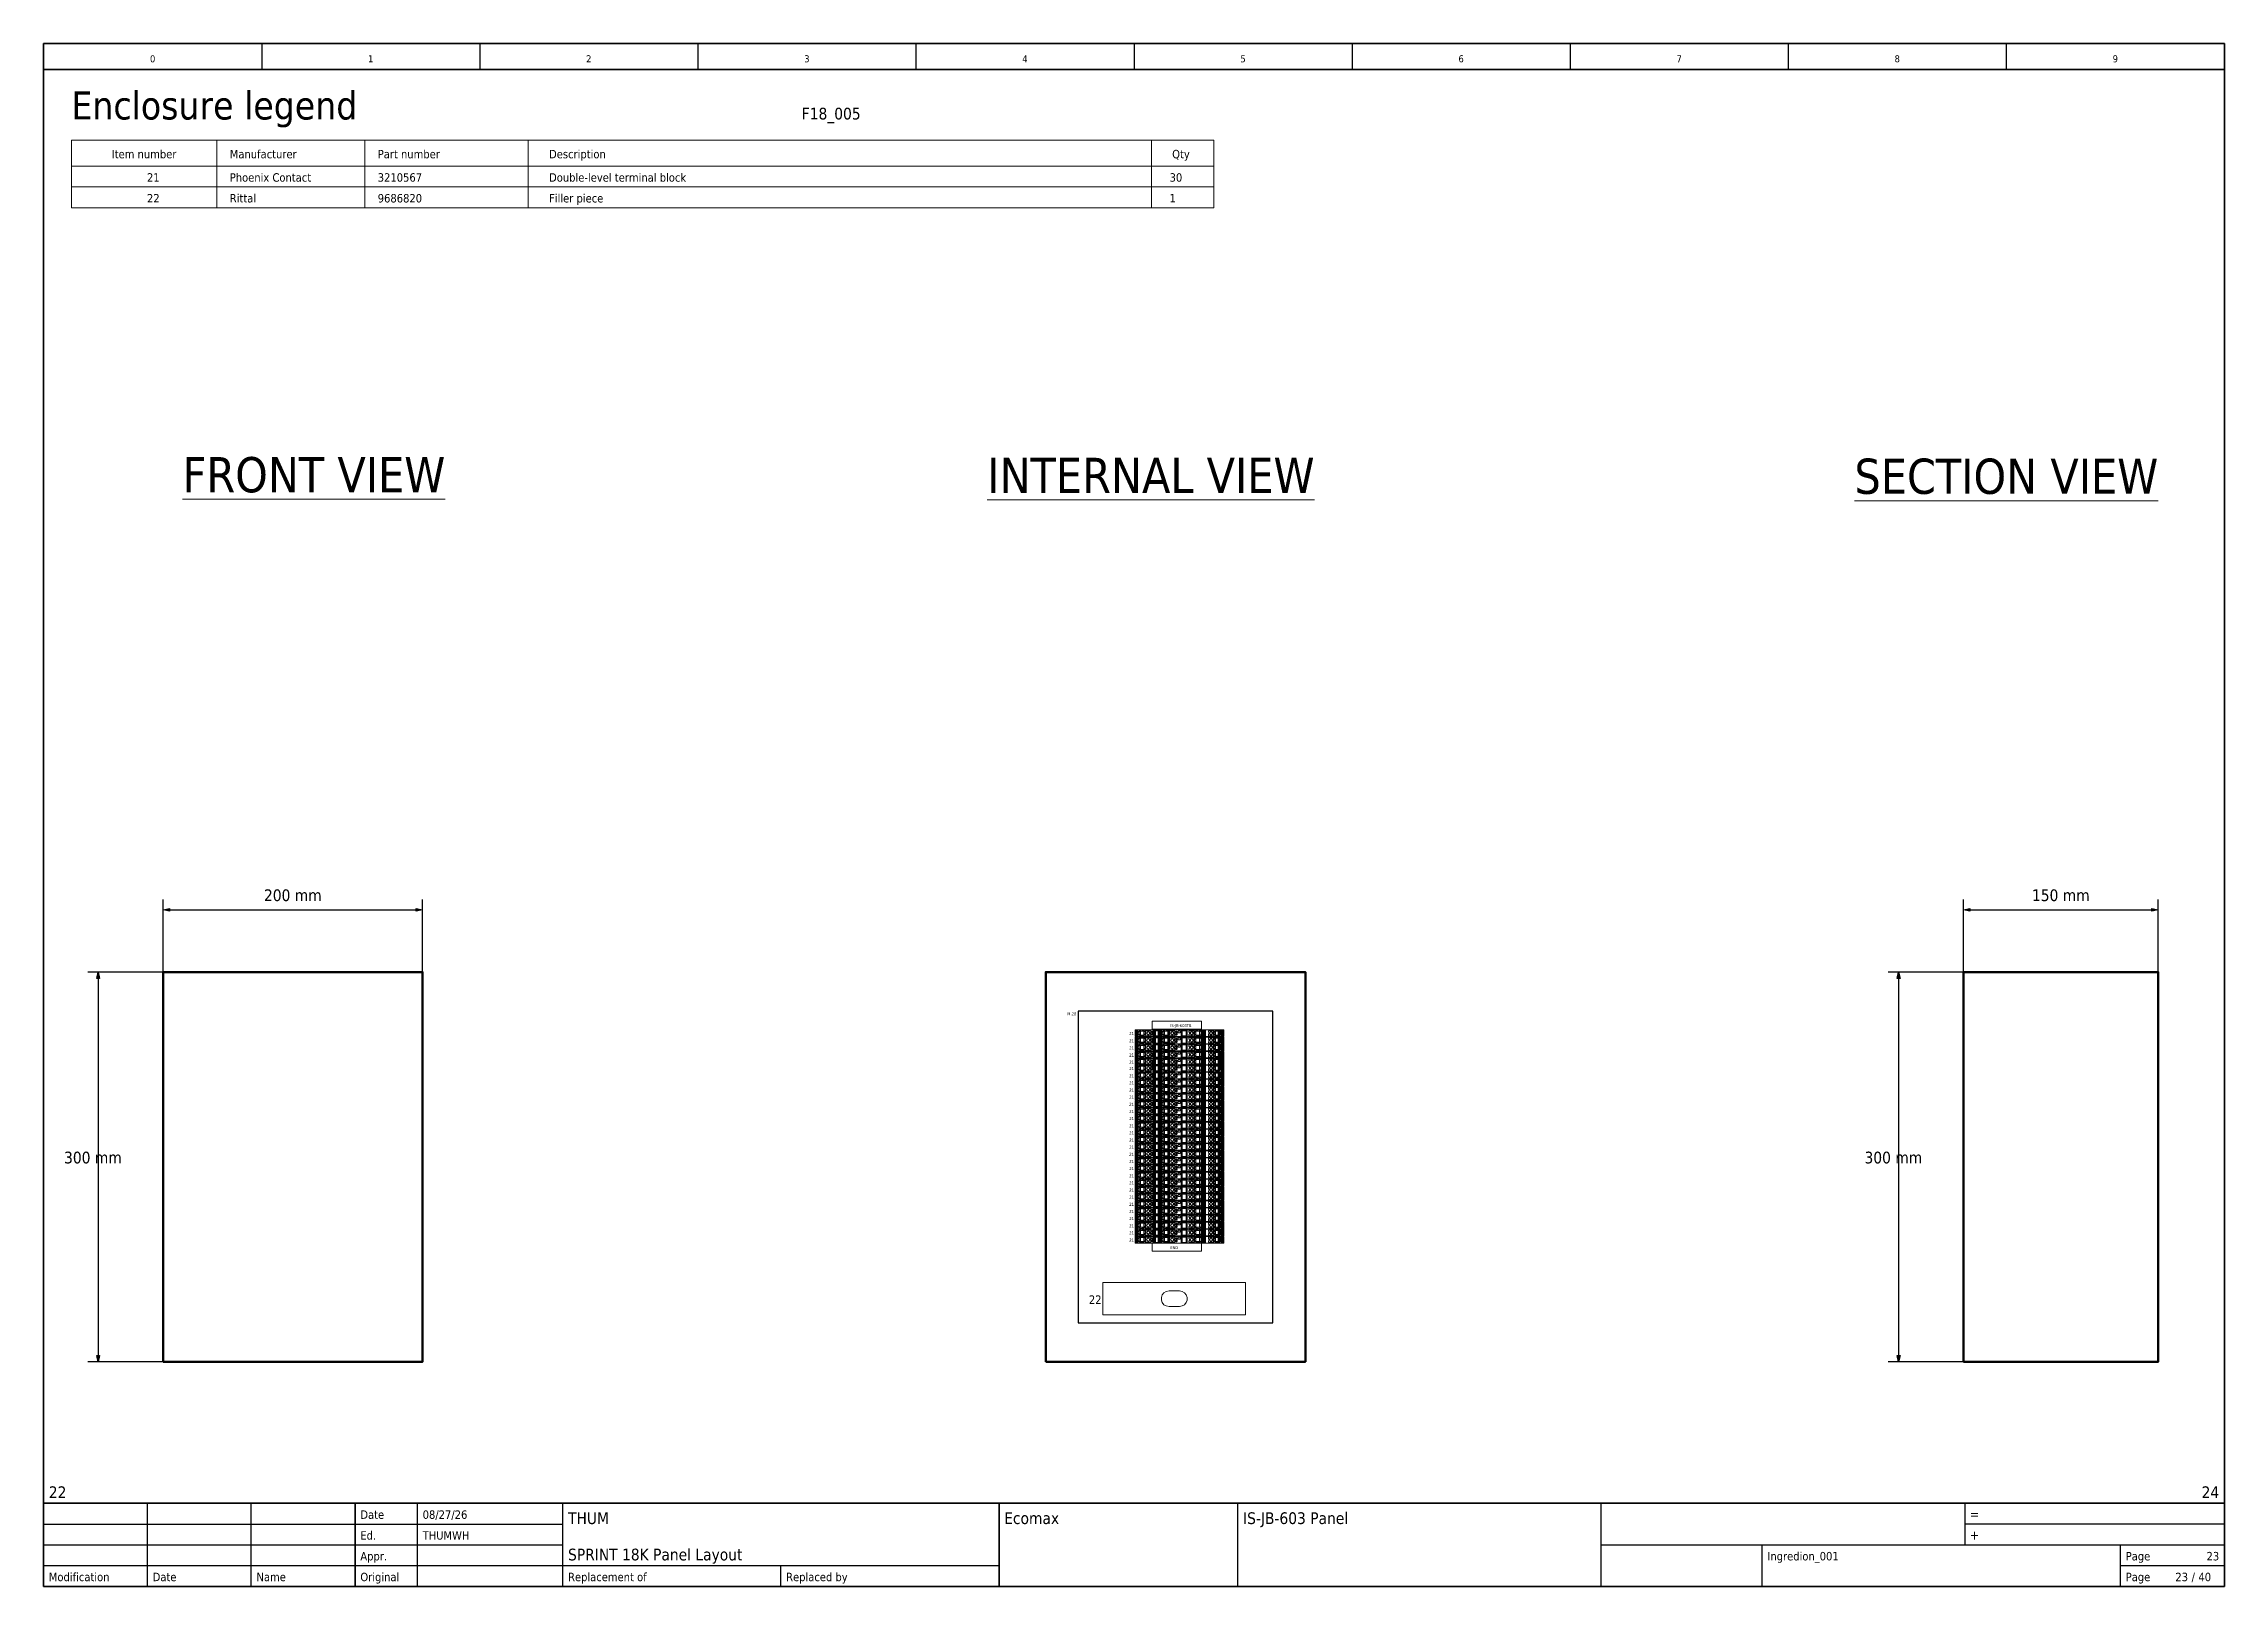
# Model space of a CAD drawing. Header units: millimetres. Extents: x 0 to 1680, y 0 to 1188.
import ezdxf
from ezdxf.enums import TextEntityAlignment as Align

# ---------------------------------------------------------------- set-up
doc = ezdxf.new("R2010")
doc.units = ezdxf.units.MM
for name, color, linetype, lineweight in [('EPLAN100', 7, 'Continuous', 13), ('EPLAN107', 5, 'Continuous', 5), ('EPLAN108', 5, 'Continuous', 9), ('EPLAN200', 7, 'Continuous', 9), ('EPLAN201', 7, 'Continuous', 9), ('EPLAN309', 5, 'Continuous', 5), ('EPLAN310', 5, 'Continuous', 5), ('EPLAN400', 5, 'Continuous', 9), ('EPLAN440', 73, 'Continuous', 9), ('EPLAN450', 7, 'Continuous', 9), ('EPLAN451', 7, 'Continuous', 9), ('EPLAN452', 7, 'Continuous', 9), ('EPLAN453', 7, 'Continuous', 9), ('EPLAN493', 5, 'Continuous', 5), ('EPLAN500', 7, 'Continuous', 9), ('EPLAN501', 7, 'Continuous', 9), ('EPLAN502', 7, 'Continuous', 9), ('EPLAN503', 7, 'Continuous', 9), ('EPLAN504', 7, 'Continuous', 9), ('MAIN-1', 7, 'Continuous', 5), ('MAIN-2', 7, 'Continuous', 5)]:
    doc.layers.add(name, color=color, linetype=linetype, lineweight=lineweight)
doc.styles.add('Tahoma', font='')
doc.styles.get('Tahoma').set_extended_font_data('Tahoma')

msp = doc.modelspace()

# ---------------------------------------------------------------- texts
at = {"layer": 'EPLAN107', "color": 5, "style": 'Tahoma'}
for s, p in [('200 mm', (192, 525)), ('150 mm', (1554, 525)), ('300 mm', (38, 323)), ('300 mm', (1425, 323))]:
    msp.add_text(s, height=9.03, dxfattribs=at).set_placement(p, align=Align.BOTTOM_CENTER)
at = {"layer": 'EPLAN108', "color": 5, "style": 'Tahoma'}
for s, height, p in [('IS-JB-603TB', 2.257, (868, 430)), ('END', 2.26, (868, 259))]:
    msp.add_text(s, height=height, dxfattribs=at).set_placement(p, align=Align.BOTTOM_LEFT)
at = {"layer": 'EPLAN108', "color": 5, "char_height": 27.09, "attachment_point": 7, "style": 'Tahoma'}
for s, insert in [('\\LFRONT VIEW\\l', (107, 842)), ('\\LINTERNAL VIEW\\l', (727, 842)), ('\\LSECTION VIEW\\l', (1395, 840.8))]:
    msp.add_mtext(s, dxfattribs=dict(at, insert=insert))
at = {"layer": 'EPLAN200', "color": 7, "style": 'Tahoma'}
msp.add_text('Enclosure legend', height=21.672, dxfattribs=at).set_placement((21.4, 1129.6))
at = {"layer": 'EPLAN452', "color": 7, "style": 'Tahoma'}
msp.add_text('F18_005', height=9.03, dxfattribs=at).set_placement((629.4, 1129.6), align=Align.RIGHT)

# ---------------------------------------------------------------- blocks, each defined once
blk = doc.blocks.new('EPLFRAME')
at = {"layer": 'EPLAN201', "linetype": 'Continuous', "lineweight": 25, "ltscale": 4}
for p, q in [((168, 1188), (168, 1168)), ((336, 1188), (336, 1168)), ((504, 1188), (504, 1168)), ((672, 1188), (672, 1168)), ((840, 1188), (840, 1168)), ((1008, 1188), (1008, 1168)), ((1176, 1188), (1176, 1168)), ((1344, 1188), (1344, 1168)), ((1512, 1188), (1512, 1168)), ((80, 0), (80, 64)), ((160, 0), (160, 64)), ((288, 0), (288, 64)), ((400, 0), (400, 64)), ((920, 0), (920, 64)), ((1200, 0), (1200, 64)), ((1480, 64), (1480, 32)), ((0, 48), (400, 48)), ((1680, 48), (1480, 48)), ((0, 32), (400, 32)), ((1200, 32), (1680, 32)), ((1324, 0), (1324, 32)), ((1600, 0), (1600, 32)), ((0, 16), (736, 16)), ((568, 0), (568, 16)), ((1600, 16), (1680, 16))]:
    blk.add_line(p, q, dxfattribs=at)
at = {"layer": 'EPLAN201', "linetype": 'Continuous', "lineweight": 35, "ltscale": 4}
for p, q in [((0, 1168), (1680, 1168)), ((0, 64), (1680, 64)), ((240, 0), (240, 64)), ((736, 0), (736, 64))]:
    blk.add_line(p, q, dxfattribs=at)
blk.add_lwpolyline([(0, 0), (1680, 0), (1680, 1188), (0, 1188)], close=True, dxfattribs=at)
at = {"layer": 'EPLAN201', "color": 7, "style": 'Tahoma'}
for s, height, p in [('Date', 6.5, (244, 52)), ('=', 7.22, (1484, 52)), ('Ed.', 6.5, (244, 36)), ('+', 7.22, (1484, 36)), ('Appr.', 6.5, (244, 20)), ('Page', 6.5, (1604, 20)), ('Modification', 6.502, (4, 4)), ('Date', 6.5, (84, 4)), ('Name', 6.5, (164, 4)), ('Original', 6.5, (244, 4)), ('Replacement of', 6.502, (404, 4)), ('Replaced by', 6.502, (572, 4)), ('Page', 6.5, (1604, 4))]:
    blk.add_text(s, height=height, dxfattribs=at).set_placement(p)
blk.add_text('/', height=6.5, dxfattribs=at).set_placement((1656, 4), align=Align.CENTER)
at = {"layer": 'EPLAN451', "color": 7, "style": 'Tahoma'}
for tag, p, height in [('14_10014', (404, 48), 9.03), ('14_10015', (740, 48), 9.03), ('14_10011', (404, 20), 9.03), ('14_10013', (1328, 20), 6.5), ('14_10151', (292, 4), 6.5), ('14_10300', (1660, 4), 6.5)]:
    blk.add_attdef(tag, p, '', height=height, dxfattribs=at)
blk.add_attdef('4_25020', text='', height=6.5, dxfattribs=at).set_placement((1652, 4), align=Align.RIGHT)
at = {"layer": 'EPLAN452', "color": 7, "style": 'Tahoma'}
for tag, p, height in [('4_11041', (4, 68), 9.03), ('4_11071[1]', (4, 52), 6.5), ('4_11074[1]', (84, 52), 6.5), ('4_11070[1]', (164, 52), 6.5), ('4_11024', (292, 52), 6.5), ('4_11011', (924, 48), 9.03), ('4_11030', (1204, 48), 9.03), ('4_20132_1001', (1496, 52), 6.5), ('4_11071[2]', (4, 36), 6.5), ('4_11074[2]', (84, 36), 6.5), ('4_11070[2]', (164, 36), 6.5), ('4_11022', (292, 36), 6.5), ('4_20134_1001', (1496, 36), 6.5), ('4_11071[3]', (4, 20), 6.5), ('4_11074[3]', (84, 20), 6.5), ('4_11070[3]', (164, 20), 6.5), ('4_11080', (292, 20), 6.5), ('4_11059', (1204, 20), 6.5)]:
    blk.add_attdef(tag, p, '', height=height, dxfattribs=at)
for tag, height, p in [('4_11040', 9.03, (1676, 68)), ('4_11000', 6.5, (1676, 20)), ('4_11085', 6.5, (564, 4)), ('4_11086', 6.5, (732, 4))]:
    blk.add_attdef(tag, text='', height=height, dxfattribs=at).set_placement(p, align=Align.RIGHT)
at = {"layer": 'EPLAN453', "color": 7, "style": 'Tahoma'}
for tag, p in [('53_19005_1', (84, 1172)), ('53_19005', (252, 1172)), ('53_19005_8', (420, 1172)), ('53_19005_6', (588, 1172)), ('53_19005_7', (756, 1172)), ('53_19005_9', (924, 1172)), ('53_19005_3', (1092, 1172)), ('53_19005_2', (1260, 1172)), ('53_19005_4', (1428, 1172)), ('53_19005_5', (1596, 1172))]:
    blk.add_attdef(tag, text='', height=5.42, dxfattribs=at).set_placement(p, align=Align.BOTTOM_CENTER)
blk = doc.blocks.new('EPLFORMHEADER_1')
at = {"layer": 'EPLAN200', "linetype": 'Continuous', "lineweight": 9, "ltscale": 4}
for p, q in [((0, 0), (0, -20)), ((0, 0), (880, 0)), ((880, 0), (880, -20))]:
    blk.add_line(p, q, dxfattribs=at)
at = {"layer": 'EPLAN200', "linetype": 'Continuous', "lineweight": 5, "ltscale": 4}
for p, q in [((112, 0), (112, -20)), ((226, 0), (226, -20)), ((352, 0), (352, -20)), ((832, 0), (832, -20)), ((0, -20), (880, -20))]:
    blk.add_line(p, q, dxfattribs=at)
at = {"layer": 'EPLAN200', "color": 7, "style": 'Tahoma'}
blk.add_text('Item number', height=6.5016, dxfattribs=at).set_placement((56, -10.65016), align=Align.MIDDLE_CENTER)
for s, p in [('Manufacturer', (122, -10.65016)), ('Part number', (236, -10.65016)), ('Description', (368, -10.65016)), ('Qty', (848, -10.65016))]:
    blk.add_text(s, height=6.5016, dxfattribs=at).set_placement(p, align=Align.MIDDLE_LEFT)
blk = doc.blocks.new('EPLFORMDATA_1')
at = {"layer": 'EPLAN200', "linetype": 'Continuous', "lineweight": 9, "ltscale": 4}
for p, q in [((0, 0), (0, -16)), ((880, 0), (880, -16))]:
    blk.add_line(p, q, dxfattribs=at)
at = {"layer": 'EPLAN200', "linetype": 'Continuous', "lineweight": 5, "ltscale": 4}
for p, q in [((112, 0), (112, -16)), ((226, 0), (226, -16)), ((352, 0), (352, -16)), ((832, 0), (832, -16)), ((0, -16), (880, -16))]:
    blk.add_line(p, q, dxfattribs=at)
at = {"layer": 'EPLAN450', "color": 7, "style": 'Tahoma'}
blk.add_attdef('0_20450', text='', height=6.5016, dxfattribs=at).set_placement((68, -8.65016), align=Align.MIDDLE_RIGHT)
for tag, p in [('0_22222', (122, -8.65016)), ('0_22003', (236, -8.65016)), ('0_22004', (368, -8.65016)), ('0_20102[1]', (846, -8.65016))]:
    blk.add_attdef(tag, text='', height=6.5016, dxfattribs=at).set_placement(p, align=Align.MIDDLE_LEFT)
blk = doc.blocks.new('EPLFORMFOOTER_1')
at = {"layer": 'EPLAN200', "linetype": 'Continuous', "lineweight": 9, "ltscale": 4}
blk.add_line((0, 0), (880, 0), dxfattribs=at)
blk = doc.blocks.new('EPLSYM_LibrarySPECIAL_Symbol12_Variant0_Placement8')
at = {"layer": 'EPLAN309', "lineweight": 13, "ltscale": 16}
blk.add_lwpolyline([(0, -5.15), (68.15, -5.15), (68.15, 0), (0, 0)], close=True, dxfattribs=at)
at = {"layer": 'EPLAN493', "color": 5, "style": 'Tahoma'}
blk.add_attdef('17_20450', text='', height=2.3478, dxfattribs=at).set_placement((0, -21.83478), align=Align.MIDDLE_RIGHT)
blk = doc.blocks.new('EPLSYM_LibrarySPECIAL_Symbol12_Variant0_Placement8_1')
at = {"layer": 'EPLAN309', "lineweight": 13, "ltscale": 16}
blk.add_lwpolyline([(0, -5.15), (68.15, -5.15), (68.15, 0), (0, 0)], close=True, dxfattribs=at)
at = {"layer": 'EPLAN493', "color": 5, "style": 'Tahoma'}
blk.add_attdef('17_20450', text='', height=2.3478, dxfattribs=at).set_placement((0, -21.83478), align=Align.MIDDLE_RIGHT)
blk = doc.blocks.new('EPLSYM_LibrarySPECIAL_Symbol12_Variant0_Placement8_2')
at = {"layer": 'EPLAN309', "lineweight": 13, "ltscale": 16}
blk.add_lwpolyline([(0, -5.15), (68.15, -5.15), (68.15, 0), (0, 0)], close=True, dxfattribs=at)
at = {"layer": 'EPLAN493', "color": 5, "style": 'Tahoma'}
blk.add_attdef('17_20450', text='', height=2.3478, dxfattribs=at).set_placement((0, -21.83478), align=Align.MIDDLE_RIGHT)
blk = doc.blocks.new('EPLSYM_LibrarySPECIAL_Symbol12_Variant0_Placement8_3')
at = {"layer": 'EPLAN309', "lineweight": 13, "ltscale": 16}
blk.add_lwpolyline([(0, -5.15), (68.15, -5.15), (68.15, 0), (0, 0)], close=True, dxfattribs=at)
at = {"layer": 'EPLAN493', "color": 5, "style": 'Tahoma'}
blk.add_attdef('17_20450', text='', height=2.3478, dxfattribs=at).set_placement((0, -21.83478), align=Align.MIDDLE_RIGHT)
blk = doc.blocks.new('EPLSYM_LibrarySPECIAL_Symbol12_Variant0_Placement8_4')
at = {"layer": 'EPLAN309', "lineweight": 13, "ltscale": 16}
blk.add_lwpolyline([(0, -5.15), (68.15, -5.15), (68.15, 0), (0, 0)], close=True, dxfattribs=at)
at = {"layer": 'EPLAN493', "color": 5, "style": 'Tahoma'}
blk.add_attdef('17_20450', text='', height=2.3478, dxfattribs=at).set_placement((0, -21.83478), align=Align.MIDDLE_RIGHT)
blk = doc.blocks.new('EPLSYM_LibrarySPECIAL_Symbol12_Variant0_Placement8_5')
at = {"layer": 'EPLAN309', "lineweight": 13, "ltscale": 16}
blk.add_lwpolyline([(0, -5.15), (68.15, -5.15), (68.15, 0), (0, 0)], close=True, dxfattribs=at)
at = {"layer": 'EPLAN493', "color": 5, "style": 'Tahoma'}
blk.add_attdef('17_20450', text='', height=2.3478, dxfattribs=at).set_placement((0, -21.83478), align=Align.MIDDLE_RIGHT)
blk = doc.blocks.new('EPLSYM_LibrarySPECIAL_Symbol12_Variant0_Placement8_6')
at = {"layer": 'EPLAN309', "lineweight": 13, "ltscale": 16}
blk.add_lwpolyline([(0, -5.15), (68.15, -5.15), (68.15, 0), (0, 0)], close=True, dxfattribs=at)
at = {"layer": 'EPLAN493', "color": 5, "style": 'Tahoma'}
blk.add_attdef('17_20450', text='', height=2.3478, dxfattribs=at).set_placement((0, -21.83478), align=Align.MIDDLE_RIGHT)
blk = doc.blocks.new('EPLSYM_LibrarySPECIAL_Symbol12_Variant0_Placement8_7')
at = {"layer": 'EPLAN309', "lineweight": 13, "ltscale": 16}
blk.add_lwpolyline([(0, -5.15), (68.15, -5.15), (68.15, 0), (0, 0)], close=True, dxfattribs=at)
at = {"layer": 'EPLAN493', "color": 5, "style": 'Tahoma'}
blk.add_attdef('17_20450', text='', height=2.3478, dxfattribs=at).set_placement((0, -21.83478), align=Align.MIDDLE_RIGHT)
blk = doc.blocks.new('EPLSYM_LibrarySPECIAL_Symbol12_Variant0_Placement8_8')
at = {"layer": 'EPLAN309', "lineweight": 13, "ltscale": 16}
blk.add_lwpolyline([(0, -5.15), (68.15, -5.15), (68.15, 0), (0, 0)], close=True, dxfattribs=at)
at = {"layer": 'EPLAN493', "color": 5, "style": 'Tahoma'}
blk.add_attdef('17_20450', text='', height=2.3478, dxfattribs=at).set_placement((0, -21.83478), align=Align.MIDDLE_RIGHT)
blk = doc.blocks.new('EPLSYM_LibrarySPECIAL_Symbol12_Variant0_Placement8_9')
at = {"layer": 'EPLAN309', "lineweight": 13, "ltscale": 16}
blk.add_lwpolyline([(0, -5.15), (68.15, -5.15), (68.15, 0), (0, 0)], close=True, dxfattribs=at)
at = {"layer": 'EPLAN493', "color": 5, "style": 'Tahoma'}
blk.add_attdef('17_20450', text='', height=2.3478, dxfattribs=at).set_placement((0, -21.83478), align=Align.MIDDLE_RIGHT)
blk = doc.blocks.new('EPLSYM_LibrarySPECIAL_Symbol12_Variant0_Placement8_10')
at = {"layer": 'EPLAN309', "lineweight": 13, "ltscale": 16}
blk.add_lwpolyline([(0, -5.15), (68.15, -5.15), (68.15, 0), (0, 0)], close=True, dxfattribs=at)
at = {"layer": 'EPLAN493', "color": 5, "style": 'Tahoma'}
blk.add_attdef('17_20450', text='', height=2.3478, dxfattribs=at).set_placement((0, -21.83478), align=Align.MIDDLE_RIGHT)
blk = doc.blocks.new('EPLSYM_LibrarySPECIAL_Symbol12_Variant0_Placement8_11')
at = {"layer": 'EPLAN309', "lineweight": 13, "ltscale": 16}
blk.add_lwpolyline([(0, -5.15), (68.15, -5.15), (68.15, 0), (0, 0)], close=True, dxfattribs=at)
at = {"layer": 'EPLAN493', "color": 5, "style": 'Tahoma'}
blk.add_attdef('17_20450', text='', height=2.3478, dxfattribs=at).set_placement((0, -21.83478), align=Align.MIDDLE_RIGHT)
blk = doc.blocks.new('EPLSYM_LibrarySPECIAL_Symbol12_Variant0_Placement8_12')
at = {"layer": 'EPLAN309', "lineweight": 13, "ltscale": 16}
blk.add_lwpolyline([(0, -5.15), (68.15, -5.15), (68.15, 0), (0, 0)], close=True, dxfattribs=at)
at = {"layer": 'EPLAN493', "color": 5, "style": 'Tahoma'}
blk.add_attdef('17_20450', text='', height=2.3478, dxfattribs=at).set_placement((0, -21.83478), align=Align.MIDDLE_RIGHT)
blk = doc.blocks.new('EPLSYM_LibrarySPECIAL_Symbol12_Variant0_Placement8_13')
at = {"layer": 'EPLAN309', "lineweight": 13, "ltscale": 16}
blk.add_lwpolyline([(0, -5.15), (68.15, -5.15), (68.15, 0), (0, 0)], close=True, dxfattribs=at)
at = {"layer": 'EPLAN493', "color": 5, "style": 'Tahoma'}
blk.add_attdef('17_20450', text='', height=2.3478, dxfattribs=at).set_placement((0, -21.83478), align=Align.MIDDLE_RIGHT)
blk = doc.blocks.new('EPLSYM_LibrarySPECIAL_Symbol12_Variant0_Placement8_14')
at = {"layer": 'EPLAN309', "lineweight": 13, "ltscale": 16}
blk.add_lwpolyline([(0, -5.15), (68.15, -5.15), (68.15, 0), (0, 0)], close=True, dxfattribs=at)
at = {"layer": 'EPLAN493', "color": 5, "style": 'Tahoma'}
blk.add_attdef('17_20450', text='', height=2.3478, dxfattribs=at).set_placement((0, -21.83478), align=Align.MIDDLE_RIGHT)
blk = doc.blocks.new('EPLSYM_LibrarySPECIAL_Symbol12_Variant0_Placement8_15')
at = {"layer": 'EPLAN309', "lineweight": 13, "ltscale": 16}
blk.add_lwpolyline([(0, -5.15), (68.15, -5.15), (68.15, 0), (0, 0)], close=True, dxfattribs=at)
at = {"layer": 'EPLAN493', "color": 5, "style": 'Tahoma'}
blk.add_attdef('17_20450', text='', height=2.3478, dxfattribs=at).set_placement((0, -21.83478), align=Align.MIDDLE_RIGHT)
blk = doc.blocks.new('EPLSYM_LibrarySPECIAL_Symbol12_Variant0_Placement8_16')
at = {"layer": 'EPLAN309', "lineweight": 13, "ltscale": 16}
blk.add_lwpolyline([(0, -5.15), (68.15, -5.15), (68.15, 0), (0, 0)], close=True, dxfattribs=at)
at = {"layer": 'EPLAN493', "color": 5, "style": 'Tahoma'}
blk.add_attdef('17_20450', text='', height=2.3478, dxfattribs=at).set_placement((0, -21.83478), align=Align.MIDDLE_RIGHT)
blk = doc.blocks.new('EPLSYM_LibrarySPECIAL_Symbol12_Variant0_Placement8_17')
at = {"layer": 'EPLAN309', "lineweight": 13, "ltscale": 16}
blk.add_lwpolyline([(0, -5.15), (68.15, -5.15), (68.15, 0), (0, 0)], close=True, dxfattribs=at)
at = {"layer": 'EPLAN493', "color": 5, "style": 'Tahoma'}
blk.add_attdef('17_20450', text='', height=2.3478, dxfattribs=at).set_placement((0, -21.83478), align=Align.MIDDLE_RIGHT)
blk = doc.blocks.new('EPLSYM_LibrarySPECIAL_Symbol12_Variant0_Placement8_18')
at = {"layer": 'EPLAN309', "lineweight": 13, "ltscale": 16}
blk.add_lwpolyline([(0, -5.15), (68.15, -5.15), (68.15, 0), (0, 0)], close=True, dxfattribs=at)
at = {"layer": 'EPLAN493', "color": 5, "style": 'Tahoma'}
blk.add_attdef('17_20450', text='', height=2.3478, dxfattribs=at).set_placement((0, -21.83478), align=Align.MIDDLE_RIGHT)
blk = doc.blocks.new('EPLSYM_LibrarySPECIAL_Symbol12_Variant0_Placement8_19')
at = {"layer": 'EPLAN309', "lineweight": 13, "ltscale": 16}
blk.add_lwpolyline([(0, -5.15), (68.15, -5.15), (68.15, 0), (0, 0)], close=True, dxfattribs=at)
at = {"layer": 'EPLAN493', "color": 5, "style": 'Tahoma'}
blk.add_attdef('17_20450', text='', height=2.3478, dxfattribs=at).set_placement((0, -21.83478), align=Align.MIDDLE_RIGHT)
blk = doc.blocks.new('EPLSYM_LibrarySPECIAL_Symbol12_Variant0_Placement8_20')
at = {"layer": 'EPLAN309', "lineweight": 13, "ltscale": 16}
blk.add_lwpolyline([(0, -5.15), (68.15, -5.15), (68.15, 0), (0, 0)], close=True, dxfattribs=at)
at = {"layer": 'EPLAN493', "color": 5, "style": 'Tahoma'}
blk.add_attdef('17_20450', text='', height=2.3478, dxfattribs=at).set_placement((0, -21.83478), align=Align.MIDDLE_RIGHT)
blk = doc.blocks.new('EPLSYM_LibrarySPECIAL_Symbol12_Variant0_Placement8_21')
at = {"layer": 'EPLAN309', "lineweight": 13, "ltscale": 16}
blk.add_lwpolyline([(0, -5.15), (68.15, -5.15), (68.15, 0), (0, 0)], close=True, dxfattribs=at)
at = {"layer": 'EPLAN493', "color": 5, "style": 'Tahoma'}
blk.add_attdef('17_20450', text='', height=2.3478, dxfattribs=at).set_placement((0, -21.83478), align=Align.MIDDLE_RIGHT)
blk = doc.blocks.new('EPLSYM_LibrarySPECIAL_Symbol12_Variant0_Placement8_22')
at = {"layer": 'EPLAN309', "lineweight": 13, "ltscale": 16}
blk.add_lwpolyline([(0, -5.15), (68.15, -5.15), (68.15, 0), (0, 0)], close=True, dxfattribs=at)
at = {"layer": 'EPLAN493', "color": 5, "style": 'Tahoma'}
blk.add_attdef('17_20450', text='', height=2.3478, dxfattribs=at).set_placement((0, -21.83478), align=Align.MIDDLE_RIGHT)
blk = doc.blocks.new('EPLSYM_LibrarySPECIAL_Symbol12_Variant0_Placement8_23')
at = {"layer": 'EPLAN309', "lineweight": 13, "ltscale": 16}
blk.add_lwpolyline([(0, -5.15), (68.15, -5.15), (68.15, 0), (0, 0)], close=True, dxfattribs=at)
at = {"layer": 'EPLAN493', "color": 5, "style": 'Tahoma'}
blk.add_attdef('17_20450', text='', height=2.3478, dxfattribs=at).set_placement((0, -21.83478), align=Align.MIDDLE_RIGHT)
blk = doc.blocks.new('EPLSYM_LibrarySPECIAL_Symbol12_Variant0_Placement8_24')
at = {"layer": 'EPLAN309', "lineweight": 13, "ltscale": 16}
blk.add_lwpolyline([(0, -5.15), (68.15, -5.15), (68.15, 0), (0, 0)], close=True, dxfattribs=at)
at = {"layer": 'EPLAN493', "color": 5, "style": 'Tahoma'}
blk.add_attdef('17_20450', text='', height=2.3478, dxfattribs=at).set_placement((0, -21.83478), align=Align.MIDDLE_RIGHT)
blk = doc.blocks.new('EPLSYM_LibrarySPECIAL_Symbol12_Variant0_Placement8_25')
at = {"layer": 'EPLAN493', "color": 5, "style": 'Tahoma'}
blk.add_attdef('17_20450', text='', height=6.5, dxfattribs=at).set_placement((0, -22.3), align=Align.MIDDLE_RIGHT)
blk = doc.blocks.new('EPLSYM_LibrarySPECIAL_Symbol12_Variant0_Placement8_26')
at = {"layer": 'EPLAN309', "lineweight": 13, "ltscale": 16}
blk.add_lwpolyline([(0, -5.15), (68.15, -5.15), (68.15, 0), (0, 0)], close=True, dxfattribs=at)
at = {"layer": 'EPLAN493', "color": 5, "style": 'Tahoma'}
blk.add_attdef('17_20450', text='', height=2.3478, dxfattribs=at).set_placement((0, -21.83478), align=Align.MIDDLE_RIGHT)
blk = doc.blocks.new('EPLSYM_LibrarySPECIAL_Symbol12_Variant0_Placement8_27')
at = {"layer": 'EPLAN309', "lineweight": 13, "ltscale": 16}
blk.add_lwpolyline([(0, -5.15), (68.15, -5.15), (68.15, 0), (0, 0)], close=True, dxfattribs=at)
at = {"layer": 'EPLAN493', "color": 5, "style": 'Tahoma'}
blk.add_attdef('17_20450', text='', height=2.3478, dxfattribs=at).set_placement((0, -21.83478), align=Align.MIDDLE_RIGHT)
blk = doc.blocks.new('EPLSYM_LibrarySPECIAL_Symbol12_Variant0_Placement8_28')
at = {"layer": 'EPLAN309', "lineweight": 13, "ltscale": 16}
blk.add_lwpolyline([(0, -5.15), (68.15, -5.15), (68.15, 0), (0, 0)], close=True, dxfattribs=at)
at = {"layer": 'EPLAN493', "color": 5, "style": 'Tahoma'}
blk.add_attdef('17_20450', text='', height=2.3478, dxfattribs=at).set_placement((0, -21.83478), align=Align.MIDDLE_RIGHT)
blk = doc.blocks.new('EPLSYM_LibrarySPECIAL_Symbol12_Variant0_Placement8_29')
at = {"layer": 'EPLAN309', "lineweight": 13, "ltscale": 16}
blk.add_lwpolyline([(0, -5.15), (68.15, -5.15), (68.15, 0), (0, 0)], close=True, dxfattribs=at)
at = {"layer": 'EPLAN493', "color": 5, "style": 'Tahoma'}
blk.add_attdef('17_20450', text='', height=2.3478, dxfattribs=at).set_placement((0, -21.83478), align=Align.MIDDLE_RIGHT)
blk = doc.blocks.new('EPLSYM_LibrarySPECIAL_Symbol12_Variant0_Placement8_30')
at = {"layer": 'EPLAN309', "lineweight": 13, "ltscale": 16}
blk.add_lwpolyline([(0, -5.15), (68.15, -5.15), (68.15, 0), (0, 0)], close=True, dxfattribs=at)
at = {"layer": 'EPLAN493', "color": 5, "style": 'Tahoma'}
blk.add_attdef('17_20450', text='', height=2.3478, dxfattribs=at).set_placement((0, -21.83478), align=Align.MIDDLE_RIGHT)
blk = doc.blocks.new('EPLSYM_LibrarySPECIAL_Symbol11_Variant0_Placement8')
at = {"layer": 'EPLAN310', "lineweight": 25, "ltscale": 16}
blk.add_lwpolyline([(0, -240), (150, -240), (150, 0), (0, 0)], close=True, dxfattribs=at)
at = {"layer": 'EPLAN400', "color": 5, "style": 'Tahoma'}
blk.add_attdef('17_20010', text='', height=2.2575, dxfattribs=at).set_placement((-1.5, -0.9515), align=Align.TOP_RIGHT)
at = {"layer": 'EPLAN440', "color": 73, "style": 'Tahoma'}
blk.add_attdef('17_20300', text='', height=1.6254, dxfattribs=at).set_placement((-1.5, -4.57508), align=Align.TOP_RIGHT)
at = {"layer": 'EPLAN500', "color": 7, "style": 'Tahoma'}
blk.add_attdef('17_20027', text='', height=1.6254, dxfattribs=at).set_placement((-1.5, -7.27508), align=Align.TOP_RIGHT)
at = {"layer": 'EPLAN501', "color": 7, "style": 'Tahoma'}
blk.add_attdef('17_20011', text='', height=1.6254, dxfattribs=at).set_placement((-1.5, -12.67508), align=Align.TOP_RIGHT)
at = {"layer": 'EPLAN502', "color": 7, "style": 'Tahoma'}
blk.add_attdef('17_20025', text='', height=1.6254, dxfattribs=at).set_placement((-1.5, -15.37508), align=Align.TOP_RIGHT)
at = {"layer": 'EPLAN503', "color": 7, "style": 'Tahoma'}
blk.add_attdef('17_20024', text='', height=1.6254, dxfattribs=at).set_placement((-1.5, -18.07508), align=Align.TOP_RIGHT)
at = {"layer": 'EPLAN504', "color": 7, "style": 'Tahoma'}
blk.add_attdef('17_20901[1]', text='', height=1.6254, dxfattribs=at).set_placement((-1.5, -9.97508), align=Align.TOP_RIGHT)

# ---------------------------------------------------------------- hatches: boundary and pattern name
at = {"layer": 'EPLAN107', "linetype": 'Continuous', "lineweight": -3, "ltscale": 4}
for points in [[(97, 519.9), (92, 521), (97, 522.1)], [(287, 522.1), (292, 521), (287, 519.9)], [(1484, 519.9), (1479, 521), (1484, 522.1)], [(1624, 522.1), (1629, 521), (1624, 519.9)], [(40.9, 468.1), (42, 473), (43.1, 468.1)], [(1427.8, 468.1), (1429, 473), (1430.2, 468.1)], [(43.1, 177.9), (42, 173), (40.9, 177.9)], [(1430.2, 177.9), (1429, 173), (1427.8, 177.9)]]:
    msp.add_hatch(color=5, dxfattribs=at).paths.add_polyline_path(points, flags=0)

# ---------------------------------------------------------------- linework, layer by layer
at = {"layer": 'EPLAN100', "lineweight": 0, "ltscale": 4}
msp.add_line((926, 209), (816, 209), dxfattribs=at)
at = {"layer": 'EPLAN100', "lineweight": 50, "ltscale": 16}
for points in [[(92, 173), (292, 173), (292, 473), (92, 473)], [(772, 173), (972, 173), (972, 473), (772, 473)], [(1479, 173), (1629, 173), (1629, 473), (1479, 473)]]:
    msp.add_lwpolyline(points, close=True, dxfattribs=at)
at = {"layer": 'EPLAN100', "lineweight": 0, "ltscale": 6}
for points in [[(854, 429.2), (892, 429.2), (892, 435.2), (854, 435.2)], [(854, 258.2), (892, 258.2), (892, 264.2), (854, 264.2)]]:
    msp.add_lwpolyline(points, close=True, dxfattribs=at)
at = {"layer": 'EPLAN100', "lineweight": 0, "ltscale": 4}
for points in [[(816, 209), (816, 234), (926, 234), (926, 209)], [(867, 227.5), (864.9, 227.1), (863.1, 226.1), (861.8, 224.5), (861.1, 222.5), (861.1, 220.5), (861.8, 218.5), (863.1, 216.9), (864.9, 215.9), (867, 215.5), (875, 215.5), (877.1, 215.9), (878.9, 216.9), (880.2, 218.5), (880.9, 220.5), (880.9, 222.5), (880.2, 224.5), (878.9, 226.1), (877.1, 227.1), (875, 227.5), (867, 227.5)]]:
    msp.add_lwpolyline(points, dxfattribs=at)
at = {"layer": 'EPLAN107', "color": 5, "linetype": 'Continuous', "lineweight": 25, "ltscale": 4}
for p, q in [((92, 473), (92, 529)), ((96, 521), (288, 521)), ((292, 473), (292, 529)), ((1479, 473), (1479, 529)), ((1483, 521), (1625, 521)), ((1629, 473), (1629, 529)), ((92, 473), (34, 473)), ((1479, 473), (1421, 473)), ((42, 469), (42, 177)), ((1429, 469), (1429, 177)), ((92, 173), (34, 173)), ((1479, 173), (1421, 173))]:
    msp.add_line(p, q, dxfattribs=at)
at = {"layer": 'EPLAN107', "color": 5, "linetype": 'Continuous', "lineweight": -3, "ltscale": 4}
for points in [[(97, 519.9), (92, 521), (97, 522.1)], [(287, 522.1), (292, 521), (287, 519.9)], [(1484, 519.9), (1479, 521), (1484, 522.1)], [(1624, 522.1), (1629, 521), (1624, 519.9)], [(40.9, 468.1), (42, 473), (43.1, 468.1)], [(1427.8, 468.1), (1429, 473), (1430.2, 468.1)], [(43.1, 177.9), (42, 173), (40.9, 177.9)], [(1430.2, 177.9), (1429, 173), (1427.8, 177.9)]]:
    msp.add_lwpolyline(points, close=True, dxfattribs=at)
at = {"layer": 'MAIN-1'}
for p, q in [((840.9, 428.5), (841.3, 428.5)), ((840.9, 423.4), (840.9, 428.5)), ((840.9, 423.4), (841.3, 423.4)), ((840.9, 423), (841.3, 423)), ((840.9, 417.9), (840.9, 423)), ((841.4, 428.5), (841.3, 428.5)), ((841.3, 423.4), (841.3, 428.5)), ((841.4, 423.4), (841.3, 423.4)), ((841.4, 423), (841.3, 423)), ((841.3, 417.9), (841.3, 423)), ((841.5, 428.5), (841.4, 428.5)), ((841.4, 423.4), (841.4, 428.5)), ((841.5, 423.4), (841.4, 423.4)), ((841.5, 423), (841.4, 423)), ((841.4, 417.9), (841.4, 423)), ((841.5, 428.5), (844.7, 428.5)), ((841.5, 423.4), (841.5, 428.5)), ((841.5, 423.4), (854.9, 423.4)), ((841.5, 423), (844.7, 423)), ((841.5, 417.9), (841.5, 423)), ((844, 427.8), (844.2, 427.5)), ((844, 424.5), (844, 424.4)), ((844, 424.5), (846.2, 424.5)), ((844, 422.3), (844.2, 422)), ((844.2, 427.5), (846.2, 427.6)), ((844.2, 422), (846.2, 422.1)), ((844.5, 424.5), (844.5, 427.5)), ((844.5, 419), (844.5, 422)), ((844.7, 428.5), (845.7, 428.5)), ((844.7, 428.5), (844.7, 428.3)), ((844.7, 428.3), (844.7, 428.3)), ((844.7, 428.3), (844.8, 428.3)), ((844.7, 427.5), (844.7, 424.5)), ((844.7, 423), (845.7, 423)), ((844.7, 423), (844.7, 422.8)), ((844.7, 422.8), (844.7, 422.8)), ((844.7, 422.8), (844.8, 422.8)), ((844.7, 422), (844.7, 419)), ((844.8, 428.3), (844.9, 428.4)), ((844.8, 428.3), (844.8, 428.3)), ((844.8, 422.8), (844.9, 422.9)), ((844.8, 422.8), (844.8, 422.8)), ((844.9, 428.4), (844.9, 428.4)), ((844.9, 428.4), (845, 428.4)), ((844.9, 424.5), (844.9, 427.5)), ((844.9, 422.9), (844.9, 422.9)), ((844.9, 422.9), (845, 422.9)), ((844.9, 419), (844.9, 422)), ((845, 428.4), (845.1, 428.4)), ((845, 422.9), (845.1, 422.9)), ((845.1, 428.4), (845.2, 428.5)), ((845.1, 428.4), (845.1, 428.4)), ((845.1, 422.9), (845.2, 423)), ((845.1, 422.9), (845.1, 422.9)), ((845.2, 428.5), (845.3, 428.5)), ((845.2, 423), (845.3, 423)), ((845.3, 428.5), (845.3, 428.5)), ((845.3, 428.5), (845.4, 428.5)), ((845.3, 423), (845.3, 423)), ((845.3, 423), (845.4, 423)), ((845.4, 428.5), (845.5, 428.5)), ((845.4, 423), (845.5, 423)), ((845.5, 428.5), (845.6, 428.5)), ((845.5, 423), (845.6, 423)), ((845.6, 428.5), (845.7, 428.5)), ((845.6, 423), (845.7, 423)), ((846.2, 428.5), (845.7, 428.5)), ((845.7, 423.7), (846.2, 423.7)), ((846.2, 423), (845.7, 423)), ((846.3, 428.5), (846.2, 428.5)), ((846.3, 427.6), (846.2, 427.6)), ((846.2, 424.5), (846.3, 424.5)), ((846.3, 423), (846.2, 423)), ((846.3, 422.1), (846.2, 422.1)), ((846.4, 428.5), (846.3, 428.5)), ((847.2, 428.5), (846.2, 428.5)), ((846.2, 427.6), (846.2, 428.5)), ((846.4, 427.6), (846.3, 427.6)), ((846.3, 424.5), (846.4, 424.5)), ((846.2, 424.5), (846.2, 423.7)), ((846.4, 423), (846.3, 423)), ((847.2, 423), (846.2, 423)), ((846.2, 422.1), (846.2, 423)), ((846.4, 422.1), (846.3, 422.1)), ((846.5, 428.5), (846.4, 428.5)), ((846.5, 427.6), (846.4, 427.6)), ((846.4, 424.5), (846.5, 424.5)), ((846.5, 423), (846.4, 423)), ((846.5, 422.1), (846.4, 422.1)), ((846.6, 428.5), (846.5, 428.5)), ((846.6, 427.6), (846.5, 427.6)), ((846.5, 424.5), (846.6, 424.5)), ((846.6, 423), (846.5, 423)), ((846.6, 422.1), (846.5, 422.1)), ((846.7, 428.5), (846.6, 428.5)), ((846.6, 428.5), (846.6, 428.5)), ((846.7, 427.6), (846.6, 427.6)), ((846.6, 424.5), (846.7, 424.5)), ((846.7, 423), (846.6, 423)), ((846.6, 423), (846.6, 423)), ((846.7, 422.1), (846.6, 422.1)), ((846.8, 428.4), (846.7, 428.5)), ((846.8, 427.6), (846.7, 427.6)), ((846.7, 424.5), (846.8, 424.5)), ((846.8, 422.9), (846.7, 423)), ((846.8, 422.1), (846.7, 422.1)), ((846.9, 428.4), (846.8, 428.4)), ((846.8, 428.4), (846.8, 428.4)), ((846.9, 427.6), (846.8, 427.6)), ((846.8, 424.5), (846.9, 424.5)), ((846.9, 422.9), (846.8, 422.9)), ((846.8, 422.9), (846.8, 422.9)), ((846.9, 422.1), (846.8, 422.1)), ((847, 428.4), (846.9, 428.4)), ((847, 427.6), (846.9, 427.6)), ((846.9, 427.6), (846.9, 427.6)), ((846.9, 424.5), (846.9, 424.5)), ((846.9, 424.5), (847, 424.5)), ((847, 422.9), (846.9, 422.9)), ((847, 422.1), (846.9, 422.1)), ((846.9, 422.1), (846.9, 422.1)), ((847.1, 428.3), (847, 428.4)), ((847, 428.4), (847, 428.4)), ((847.1, 427.6), (847, 427.6)), ((847, 424.5), (847.1, 424.5)), ((847.1, 422.8), (847, 422.9)), ((847, 422.9), (847, 422.9)), ((847.1, 422.1), (847, 422.1)), ((847.2, 428.3), (847.1, 428.3)), ((847.1, 428.3), (847.1, 428.3)), ((847.2, 427.6), (847.1, 427.6)), ((847.1, 424.5), (847.2, 424.5)), ((847.2, 422.8), (847.1, 422.8)), ((847.1, 422.8), (847.1, 422.8)), ((847.2, 422.1), (847.1, 422.1)), ((847.2, 428.3), (847.2, 428.3)), ((847.3, 427.6), (847.2, 427.6)), ((847.2, 427.6), (847.2, 427.6)), ((847.2, 424.5), (847.2, 424.5)), ((847.2, 424.5), (847.3, 424.5)), ((847.2, 422.8), (847.2, 422.8)), ((847.3, 422.1), (847.2, 422.1)), ((847.2, 422.1), (847.2, 422.1)), ((854.9, 428.5), (847.2, 428.5)), ((847.2, 428.5), (847.2, 428.3)), ((847.4, 427.6), (847.3, 427.6)), ((847.3, 424.5), (847.4, 424.5)), ((854.9, 423), (847.2, 423)), ((847.2, 423), (847.2, 422.8)), ((847.4, 422.1), (847.3, 422.1)), ((847.5, 427.6), (847.4, 427.6)), ((847.4, 427.6), (847.4, 427.6)), ((847.4, 424.5), (847.4, 424.5)), ((847.4, 424.5), (847.5, 424.5)), ((847.5, 422.1), (847.4, 422.1)), ((847.4, 422.1), (847.4, 422.1)), ((847.6, 427.6), (847.5, 427.6)), ((847.5, 424.5), (847.6, 424.5)), ((847.6, 422.1), (847.5, 422.1)), ((847.7, 427.6), (847.6, 427.6)), ((847.6, 427.6), (847.6, 427.6)), ((847.6, 424.5), (847.6, 427.6)), ((847.6, 424.5), (847.6, 424.5)), ((847.6, 424.5), (847.7, 424.5)), ((847.7, 422.1), (847.6, 422.1)), ((847.6, 422.1), (847.6, 422.1)), ((847.6, 419), (847.6, 422.1)), ((847.7, 427.5), (847.7, 427.6)), ((847.7, 427.4), (847.7, 427.5)), ((847.7, 427.3), (847.7, 427.4)), ((847.7, 427.4), (847.7, 427.4)), ((847.7, 427.2), (847.7, 427.3)), ((847.7, 427.1), (847.7, 427.2)), ((847.7, 427), (847.7, 427.1)), ((847.7, 427.1), (847.7, 427.1)), ((847.7, 426.9), (847.7, 427)), ((847.7, 426.8), (847.7, 426.9)), ((847.7, 426.7), (847.7, 426.8)), ((847.7, 426.6), (847.7, 426.7)), ((847.7, 426.5), (847.7, 426.6)), ((847.7, 426.4), (847.7, 426.5)), ((847.7, 426.3), (847.7, 426.4)), ((847.7, 426.2), (847.7, 426.3)), ((847.7, 426.1), (847.7, 426.2)), ((847.7, 426), (847.7, 426.1)), ((847.7, 425.9), (847.7, 426)), ((847.7, 425.7), (847.7, 425.9)), ((847.7, 425.6), (847.7, 425.7)), ((847.7, 425.5), (847.7, 425.6)), ((847.7, 425.4), (847.7, 425.5)), ((847.7, 425.3), (847.7, 425.4)), ((847.7, 425.2), (847.7, 425.3)), ((847.7, 425.1), (847.7, 425.2)), ((847.7, 425.2), (847.7, 425.2)), ((847.7, 425), (847.7, 425.1)), ((847.7, 424.9), (847.7, 425)), ((847.7, 424.8), (847.7, 424.9)), ((847.7, 424.7), (847.7, 424.8)), ((847.7, 424.8), (847.7, 424.8)), ((847.7, 424.6), (847.7, 424.7)), ((847.7, 424.5), (847.7, 424.6)), ((847.7, 424.5), (847.7, 424.5)), ((847.7, 422), (847.7, 422.1)), ((847.7, 421.9), (847.7, 422)), ((847.7, 421.8), (847.7, 421.9)), ((847.7, 421.9), (847.7, 421.9)), ((847.7, 421.7), (847.7, 421.8)), ((847.7, 421.6), (847.7, 421.7)), ((847.7, 421.5), (847.7, 421.6)), ((847.7, 421.6), (847.7, 421.6)), ((847.7, 421.4), (847.7, 421.5)), ((847.7, 421.3), (847.7, 421.4)), ((847.7, 421.2), (847.7, 421.3)), ((847.7, 421.1), (847.7, 421.2)), ((847.7, 421), (847.7, 421.1)), ((847.7, 420.9), (847.7, 421)), ((847.7, 420.8), (847.7, 420.9)), ((847.7, 420.7), (847.7, 420.8)), ((847.7, 420.6), (847.7, 420.7)), ((847.7, 420.5), (847.7, 420.6)), ((847.7, 420.4), (847.7, 420.5)), ((847.7, 420.2), (847.7, 420.4)), ((847.7, 420.1), (847.7, 420.2)), ((847.7, 420), (847.7, 420.1)), ((847.7, 419.9), (847.7, 420)), ((848.7, 427.9), (848.7, 427.4)), ((853, 427.9), (848.7, 427.9)), ((849.2, 426.8), (848.7, 427.4)), ((848.7, 424.6), (849.2, 425.2)), ((848.7, 424.6), (848.7, 424)), ((848.7, 424), (853, 424)), ((848.7, 422.4), (848.7, 421.9)), ((853, 422.4), (848.7, 422.4)), ((849.2, 421.3), (848.7, 421.9)), ((849.2, 425.2), (849.2, 426.8)), ((849.2, 419.7), (849.2, 421.3)), ((850.6, 427.9), (850.6, 426.9)), ((850.6, 424), (850.6, 425.1)), ((850.6, 422.4), (850.6, 421.4)), ((851.4, 426.9), (851.4, 427.9)), ((851.4, 424), (851.4, 425.1)), ((851.4, 421.4), (851.4, 422.4)), ((852.6, 426.6), (853, 427)), ((852.6, 426.6), (852.6, 425.3)), ((853, 424.9), (852.6, 425.3)), ((852.6, 421.1), (853, 421.5)), ((852.6, 421.1), (852.6, 419.8)), ((853, 426.5), (852.9, 426.4)), ((852.9, 426.3), (852.9, 426.4)), ((852.9, 426.2), (852.9, 426.3)), ((852.9, 426), (852.9, 426.2)), ((852.9, 425.9), (852.9, 426)), ((852.9, 425.8), (852.9, 425.9)), ((852.9, 425.6), (852.9, 425.8)), ((852.9, 425.5), (852.9, 425.6)), ((852.9, 425.5), (853.8, 424.6)), ((853, 421), (852.9, 420.9)), ((852.9, 420.8), (852.9, 420.9)), ((852.9, 420.7), (852.9, 420.8)), ((852.9, 420.5), (852.9, 420.7)), ((852.9, 420.4), (852.9, 420.5)), ((852.9, 420.3), (852.9, 420.4)), ((852.9, 420.1), (852.9, 420.3)), ((852.9, 420), (852.9, 420.1)), ((852.9, 420), (853.8, 419.1)), ((853, 427), (853, 427.9)), ((853.1, 426.6), (853, 426.5)), ((853, 424), (853, 424.9)), ((853, 421.5), (853, 422.4)), ((853.1, 421.1), (853, 421)), ((853.2, 426.7), (853.1, 426.6)), ((853.2, 421.2), (853.1, 421.1)), ((853.3, 426.9), (853.2, 426.8)), ((853.2, 426.8), (853.2, 426.7)), ((853.3, 421.4), (853.2, 421.3)), ((853.2, 421.3), (853.2, 421.2)), ((853.4, 426.9), (853.3, 426.9)), ((853.4, 421.4), (853.3, 421.4)), ((853.5, 427), (853.4, 427)), ((853.4, 427), (853.4, 426.9)), ((853.5, 421.5), (853.4, 421.5)), ((853.4, 421.5), (853.4, 421.4)), ((853.6, 427.1), (853.5, 427.1)), ((853.5, 427.1), (853.5, 427)), ((853.6, 421.6), (853.5, 421.6)), ((853.5, 421.6), (853.5, 421.5)), ((853.6, 427.2), (853.6, 427.1)), ((853.7, 427.2), (853.6, 427.2)), ((853.6, 427.1), (853.6, 427.1)), ((853.6, 421.7), (853.6, 421.6)), ((853.7, 421.7), (853.6, 421.7)), ((853.6, 421.6), (853.6, 421.6)), ((853.8, 427.3), (853.7, 427.3)), ((853.7, 427.3), (853.7, 427.2)), ((853.7, 427.2), (853.7, 427.2)), ((853.8, 421.8), (853.7, 421.8)), ((853.7, 421.8), (853.7, 421.7)), ((853.7, 421.7), (853.7, 421.7)), ((853.8, 427.4), (853.8, 427.3)), ((853.8, 427.3), (853.8, 427.3)), ((853.8, 427.3), (853.8, 427.3)), ((853.8, 421.9), (853.8, 421.8)), ((853.8, 421.8), (853.8, 421.8)), ((853.8, 421.8), (853.8, 421.8)), ((853.9, 427.4), (853.9, 424.6)), ((853.9, 421.9), (853.9, 419.1)), ((854.8, 426), (854.7, 427.1)), ((854.7, 424.9), (854.8, 426)), ((854.8, 420.5), (854.7, 421.6)), ((854.7, 419.4), (854.8, 420.5)), ((855.7, 428.5), (854.9, 428.5)), ((854.9, 423.4), (854.9, 428.5)), ((855.7, 423.4), (854.9, 423.4)), ((855.7, 423), (854.9, 423)), ((854.9, 417.9), (854.9, 423)), ((855.7, 428.5), (858.8, 428.5)), ((855.7, 428.5), (855.7, 423.4)), ((855.7, 427.9), (858.8, 427.9)), ((855.7, 423.9), (858.8, 423.9)), ((855.7, 423.4), (858.8, 423.4)), ((855.7, 423), (858.8, 423)), ((855.7, 423), (855.7, 417.9)), ((855.7, 422.4), (858.8, 422.4)), ((858.8, 428.5), (859.4, 428.5)), ((858.8, 428.5), (858.8, 423.4)), ((858.8, 423.4), (859.4, 423.4)), ((858.8, 423), (859.4, 423)), ((858.8, 423), (858.8, 417.9)), ((859.4, 428.5), (859.8, 428.5)), ((859.4, 428.5), (859.4, 423.4)), ((859.4, 423.4), (859.8, 423.4)), ((859.4, 423), (859.8, 423)), ((859.4, 423), (859.4, 417.9)), ((859.9, 428.5), (859.8, 428.5)), ((859.8, 423.4), (859.8, 428.5)), ((859.9, 423.4), (859.8, 423.4)), ((859.9, 423), (859.8, 423)), ((859.8, 417.9), (859.8, 423)), ((860, 428.5), (859.9, 428.5)), ((859.9, 423.4), (859.9, 428.5)), ((860, 423.4), (859.9, 423.4)), ((860, 423), (859.9, 423)), ((859.9, 417.9), (859.9, 423)), ((860, 428.5), (863.2, 428.5)), ((860, 423.4), (860, 428.5)), ((860, 423.4), (876.3, 423.4)), ((860, 423), (863.2, 423)), ((860, 417.9), (860, 423)), ((862.5, 427.8), (862.7, 427.5)), ((862.5, 424.5), (862.5, 424.4)), ((862.5, 424.5), (864.7, 424.5)), ((862.5, 422.3), (862.7, 422)), ((862.7, 427.5), (864.7, 427.6)), ((862.7, 422), (864.7, 422.1)), ((863, 424.5), (863, 427.5)), ((863, 419), (863, 422)), ((863.2, 428.5), (864.2, 428.5)), ((863.2, 428.5), (863.2, 428.3)), ((863.2, 428.3), (863.2, 428.3)), ((863.2, 428.3), (863.3, 428.3)), ((863.2, 427.5), (863.2, 424.5)), ((863.2, 423), (864.2, 423)), ((863.2, 423), (863.2, 422.8)), ((863.2, 422.8), (863.2, 422.8)), ((863.2, 422.8), (863.3, 422.8)), ((863.2, 422), (863.2, 419)), ((863.3, 428.3), (863.4, 428.4)), ((863.3, 428.3), (863.3, 428.3)), ((863.3, 422.8), (863.4, 422.9)), ((863.3, 422.8), (863.3, 422.8)), ((863.4, 428.4), (863.4, 428.4)), ((863.4, 428.4), (863.5, 428.4)), ((863.4, 424.5), (863.4, 427.5)), ((863.4, 422.9), (863.4, 422.9)), ((863.4, 422.9), (863.5, 422.9)), ((863.4, 419), (863.4, 422)), ((863.5, 428.4), (863.6, 428.4)), ((863.5, 422.9), (863.6, 422.9)), ((863.6, 428.4), (863.7, 428.5)), ((863.6, 428.4), (863.6, 428.4)), ((863.6, 422.9), (863.7, 423)), ((863.6, 422.9), (863.6, 422.9)), ((863.7, 428.5), (863.8, 428.5)), ((863.7, 423), (863.8, 423)), ((863.8, 428.5), (863.8, 428.5)), ((863.8, 428.5), (863.9, 428.5)), ((863.8, 423), (863.8, 423)), ((863.8, 423), (863.9, 423)), ((863.9, 428.5), (864, 428.5)), ((863.9, 423), (864, 423)), ((864, 428.5), (864.1, 428.5)), ((864, 423), (864.1, 423)), ((864.1, 428.5), (864.2, 428.5)), ((864.1, 423), (864.2, 423)), ((864.7, 428.5), (864.2, 428.5)), ((864.7, 423.7), (864.2, 423.7)), ((864.7, 423), (864.2, 423)), ((864.8, 428.5), (864.7, 428.5)), ((864.9, 427.6), (864.7, 427.6)), ((864.7, 424.5), (864.8, 424.5)), ((864.8, 423), (864.7, 423)), ((864.9, 422.1), (864.7, 422.1)), ((864.9, 428.5), (864.8, 428.5)), ((865.7, 428.5), (864.7, 428.5)), ((864.7, 427.6), (864.7, 428.5)), ((864.8, 424.5), (864.9, 424.5)), ((864.7, 424.5), (864.7, 423.7)), ((864.9, 423), (864.8, 423)), ((865.7, 423), (864.7, 423)), ((864.7, 422.1), (864.7, 423)), ((865, 428.5), (864.9, 428.5)), ((865, 427.6), (864.9, 427.6)), ((864.9, 424.5), (865, 424.5)), ((865, 423), (864.9, 423)), ((865, 422.1), (864.9, 422.1)), ((865.1, 428.5), (865, 428.5)), ((865.1, 427.6), (865, 427.6)), ((865, 424.5), (865.1, 424.5)), ((865.1, 423), (865, 423)), ((865.1, 422.1), (865, 422.1)), ((865.2, 428.5), (865.1, 428.5)), ((865.1, 428.5), (865.1, 428.5)), ((865.2, 427.6), (865.1, 427.6)), ((865.1, 424.5), (865.2, 424.5)), ((865.2, 423), (865.1, 423)), ((865.1, 423), (865.1, 423)), ((865.2, 422.1), (865.1, 422.1)), ((865.3, 428.4), (865.2, 428.5)), ((865.3, 427.6), (865.2, 427.6)), ((865.2, 424.5), (865.3, 424.5)), ((865.3, 422.9), (865.2, 423)), ((865.3, 422.1), (865.2, 422.1)), ((865.4, 428.4), (865.3, 428.4)), ((865.3, 428.4), (865.3, 428.4)), ((865.4, 427.6), (865.3, 427.6)), ((865.3, 424.5), (865.4, 424.5)), ((865.4, 422.9), (865.3, 422.9)), ((865.3, 422.9), (865.3, 422.9)), ((865.4, 422.1), (865.3, 422.1)), ((865.5, 428.4), (865.4, 428.4)), ((865.5, 427.6), (865.4, 427.6)), ((865.4, 424.5), (865.4, 424.5)), ((865.4, 424.5), (865.5, 424.5)), ((865.5, 422.9), (865.4, 422.9)), ((865.5, 422.1), (865.4, 422.1)), ((865.6, 428.3), (865.5, 428.4)), ((865.5, 428.4), (865.5, 428.4)), ((865.6, 427.6), (865.5, 427.6)), ((865.5, 424.5), (865.6, 424.5)), ((865.6, 422.8), (865.5, 422.9)), ((865.5, 422.9), (865.5, 422.9)), ((865.6, 422.1), (865.5, 422.1)), ((865.7, 428.3), (865.6, 428.3)), ((865.6, 428.3), (865.6, 428.3)), ((865.7, 427.6), (865.6, 427.6)), ((865.6, 424.5), (865.7, 424.5)), ((865.7, 422.8), (865.6, 422.8)), ((865.6, 422.8), (865.6, 422.8)), ((865.7, 422.1), (865.6, 422.1)), ((865.7, 428.3), (865.7, 428.3)), ((865.8, 427.6), (865.7, 427.6)), ((865.7, 424.5), (865.7, 424.5)), ((865.7, 424.5), (865.8, 424.5)), ((865.7, 422.8), (865.7, 422.8)), ((865.8, 422.1), (865.7, 422.1)), ((865.7, 428.5), (876.3, 428.5)), ((865.7, 428.5), (865.7, 428.3)), ((865.9, 427.6), (865.8, 427.6)), ((865.8, 424.5), (865.9, 424.5)), ((865.7, 423), (876.3, 423)), ((865.7, 423), (865.7, 422.8)), ((865.9, 422.1), (865.8, 422.1)), ((866, 427.6), (865.9, 427.6)), ((865.9, 427.6), (865.9, 427.6)), ((865.9, 424.5), (865.9, 424.5)), ((865.9, 424.5), (866, 424.5)), ((866, 422.1), (865.9, 422.1)), ((865.9, 422.1), (865.9, 422.1)), ((866.1, 427.6), (866, 427.6)), ((866, 424.5), (866.1, 424.5)), ((866.1, 422.1), (866, 422.1)), ((866.2, 427.6), (866.1, 427.6)), ((866.1, 424.5), (866.1, 427.6)), ((866.1, 424.5), (866.1, 424.5)), ((866.1, 424.5), (866.2, 424.5)), ((866.2, 422.1), (866.1, 422.1)), ((866.1, 419), (866.1, 422.1)), ((866.2, 427.5), (866.2, 427.6)), ((866.2, 427.4), (866.2, 427.5)), ((866.2, 427.3), (866.2, 427.4)), ((866.2, 427.4), (866.2, 427.4)), ((866.2, 427.2), (866.2, 427.3)), ((866.2, 427.1), (866.2, 427.2)), ((866.2, 427), (866.2, 427.1)), ((866.2, 427.1), (866.2, 427.1)), ((866.2, 426.9), (866.2, 427)), ((866.2, 426.8), (866.2, 426.9)), ((866.2, 426.7), (866.2, 426.8)), ((866.2, 426.6), (866.2, 426.7)), ((866.2, 426.5), (866.2, 426.6)), ((866.2, 426.4), (866.2, 426.5)), ((866.2, 426.3), (866.2, 426.4)), ((866.2, 426.2), (866.2, 426.3)), ((866.2, 426.1), (866.2, 426.2)), ((866.2, 426), (866.2, 426.1)), ((866.2, 425.9), (866.2, 426)), ((866.2, 425.7), (866.2, 425.9)), ((866.2, 425.6), (866.2, 425.7)), ((866.2, 425.5), (866.2, 425.6)), ((866.2, 425.4), (866.2, 425.5)), ((866.2, 425.3), (866.2, 425.4)), ((866.2, 425.2), (866.2, 425.3)), ((866.2, 425.1), (866.2, 425.2)), ((866.2, 425.2), (866.2, 425.2)), ((866.2, 425), (866.2, 425.1)), ((866.2, 424.9), (866.2, 425)), ((866.2, 424.8), (866.2, 424.9)), ((866.2, 424.7), (866.2, 424.8)), ((866.2, 424.8), (866.2, 424.8)), ((866.2, 424.6), (866.2, 424.7)), ((866.2, 424.5), (866.2, 424.6)), ((866.2, 424.5), (866.2, 424.5)), ((866.2, 422), (866.2, 422.1)), ((866.2, 421.9), (866.2, 422)), ((866.2, 421.8), (866.2, 421.9)), ((866.2, 421.9), (866.2, 421.9)), ((866.2, 421.7), (866.2, 421.8)), ((866.2, 421.6), (866.2, 421.7)), ((866.2, 421.5), (866.2, 421.6)), ((866.2, 421.6), (866.2, 421.6)), ((866.2, 421.4), (866.2, 421.5)), ((866.2, 421.3), (866.2, 421.4)), ((866.2, 421.2), (866.2, 421.3)), ((866.2, 421.1), (866.2, 421.2)), ((866.2, 421), (866.2, 421.1)), ((866.2, 420.9), (866.2, 421)), ((866.2, 420.8), (866.2, 420.9)), ((866.2, 420.7), (866.2, 420.8)), ((866.2, 420.6), (866.2, 420.7)), ((866.2, 420.5), (866.2, 420.6)), ((866.2, 420.4), (866.2, 420.5)), ((866.2, 420.2), (866.2, 420.4)), ((866.2, 420.1), (866.2, 420.2)), ((866.2, 420), (866.2, 420.1)), ((866.2, 419.9), (866.2, 420)), ((867.2, 427.9), (867.2, 427.4)), ((871.5, 427.9), (867.2, 427.9)), ((867.7, 426.8), (867.2, 427.4)), ((867.2, 424.6), (867.7, 425.2)), ((867.2, 424.6), (867.2, 424)), ((871.5, 424), (867.2, 424)), ((867.2, 422.4), (867.2, 421.9)), ((871.5, 422.4), (867.2, 422.4)), ((867.7, 421.3), (867.2, 421.9)), ((867.7, 425.2), (867.7, 426.8)), ((867.7, 419.7), (867.7, 421.3)), ((869.1, 427.9), (869.1, 426.9)), ((869.1, 424), (869.1, 425.1)), ((869.1, 422.4), (869.1, 421.4)), ((869.9, 426.9), (869.9, 427.9)), ((869.9, 424), (869.9, 425.1)), ((869.9, 421.4), (869.9, 422.4)), ((871.1, 426.6), (871.5, 427)), ((871.1, 426.6), (871.1, 425.3)), ((871.5, 424.9), (871.1, 425.3)), ((871.1, 421.1), (871.5, 421.5)), ((871.1, 421.1), (871.1, 419.8)), ((871.5, 426.5), (871.4, 426.4)), ((871.4, 426.3), (871.4, 426.4)), ((871.4, 426.2), (871.4, 426.3)), ((871.4, 426), (871.4, 426.2)), ((871.4, 425.9), (871.4, 426)), ((871.4, 425.8), (871.4, 425.9)), ((871.4, 425.6), (871.4, 425.8)), ((871.4, 425.5), (871.4, 425.6)), ((871.4, 425.5), (872.3, 424.6)), ((871.5, 421), (871.4, 420.9)), ((871.4, 420.8), (871.4, 420.9)), ((871.4, 420.7), (871.4, 420.8)), ((871.4, 420.5), (871.4, 420.7)), ((871.4, 420.4), (871.4, 420.5)), ((871.4, 420.3), (871.4, 420.4)), ((871.4, 420.1), (871.4, 420.3)), ((871.4, 420), (871.4, 420.1)), ((871.4, 420), (872.3, 419.1)), ((871.5, 427), (871.5, 427.9)), ((871.6, 426.6), (871.5, 426.5)), ((871.5, 424), (871.5, 424.9)), ((871.5, 421.5), (871.5, 422.4)), ((871.6, 421.1), (871.5, 421)), ((871.7, 426.7), (871.6, 426.6)), ((871.7, 421.2), (871.6, 421.1)), ((871.8, 426.9), (871.7, 426.8)), ((871.7, 426.8), (871.7, 426.7)), ((871.8, 421.4), (871.7, 421.3)), ((871.7, 421.3), (871.7, 421.2)), ((871.9, 426.9), (871.8, 426.9)), ((871.9, 421.4), (871.8, 421.4)), ((872, 427), (871.9, 427)), ((871.9, 427), (871.9, 426.9)), ((872, 421.5), (871.9, 421.5)), ((871.9, 421.5), (871.9, 421.4)), ((872.1, 427.1), (872, 427.1)), ((872, 427.1), (872, 427)), ((872.1, 421.6), (872, 421.6)), ((872, 421.6), (872, 421.5)), ((872.1, 427.2), (872.1, 427.1)), ((872.2, 427.2), (872.1, 427.2)), ((872.1, 427.1), (872.1, 427.1)), ((872.1, 421.7), (872.1, 421.6)), ((872.2, 421.7), (872.1, 421.7)), ((872.1, 421.6), (872.1, 421.6)), ((872.3, 427.3), (872.2, 427.3)), ((872.2, 427.3), (872.2, 427.2)), ((872.2, 427.2), (872.2, 427.2)), ((872.3, 421.8), (872.2, 421.8)), ((872.2, 421.8), (872.2, 421.7)), ((872.2, 421.7), (872.2, 421.7)), ((872.3, 427.4), (872.3, 427.3)), ((872.3, 427.3), (872.3, 427.3)), ((872.3, 427.3), (872.3, 427.3)), ((872.3, 421.9), (872.3, 421.8)), ((872.3, 421.8), (872.3, 421.8)), ((872.3, 421.8), (872.3, 421.8)), ((872.4, 427.4), (872.4, 424.6)), ((872.4, 421.9), (872.4, 419.1)), ((873.3, 426), (873.2, 427.1)), ((873.2, 424.9), (873.3, 426)), ((873.3, 420.5), (873.2, 421.6)), ((873.2, 419.4), (873.3, 420.5)), ((874.1, 427.8), (874.1, 426.3)), ((875.6, 427.8), (874.1, 427.8)), ((874.1, 426.3), (875.6, 426.3)), ((874.1, 422.3), (874.1, 420.8)), ((875.6, 422.3), (874.1, 422.3)), ((874.1, 420.8), (875.6, 420.8)), ((875.6, 426.3), (875.6, 427.8)), ((875.6, 420.8), (875.6, 422.3)), ((877.1, 428.5), (876.3, 428.5)), ((876.3, 423.4), (876.3, 428.5)), ((877.1, 423.4), (876.3, 423.4)), ((877.1, 423), (876.3, 423)), ((876.3, 417.9), (876.3, 423)), ((877.1, 428.5), (880.2, 428.5)), ((877.1, 428.5), (877.1, 423.4)), ((877.1, 427.9), (880.2, 427.9)), ((877.1, 423.9), (880.2, 423.9)), ((877.1, 423.4), (880.2, 423.4)), ((877.1, 423), (880.2, 423)), ((877.1, 423), (877.1, 417.9)), ((877.1, 422.4), (880.2, 422.4)), ((880.9, 428.5), (880.2, 428.5)), ((880.2, 423.4), (880.2, 428.5)), ((880.9, 423.4), (880.2, 423.4)), ((880.9, 423), (880.2, 423)), ((880.2, 417.9), (880.2, 423)), ((888.1, 428.5), (880.9, 428.5)), ((880.9, 428.5), (880.9, 423.4)), ((880.9, 423.4), (893.7, 423.4)), ((888.1, 423), (880.9, 423)), ((880.9, 423), (880.9, 417.9)), ((882.3, 427.9), (882.3, 427)), ((882.3, 427.9), (886.6, 427.9)), ((882.7, 426.6), (882.3, 427)), ((882.7, 425.3), (882.3, 424.9)), ((882.3, 424.9), (882.3, 424)), ((886.6, 424), (882.3, 424)), ((882.3, 422.4), (882.3, 421.5)), ((882.3, 422.4), (886.6, 422.4)), ((882.7, 421.1), (882.3, 421.5)), ((882.7, 426.6), (882.7, 425.3)), ((882.7, 421.1), (882.7, 419.8)), ((884, 427.9), (884, 426.9)), ((884, 425.1), (884, 424)), ((884, 422.4), (884, 421.4)), ((884.8, 426.9), (884.8, 427.9)), ((884.8, 425.1), (884.8, 424)), ((884.8, 421.4), (884.8, 422.4)), ((886.1, 426.8), (886.6, 427.4)), ((886.1, 426.8), (886.1, 425.2)), ((886.1, 425.2), (886.6, 424.6)), ((886.1, 421.3), (886.6, 421.9)), ((886.1, 421.3), (886.1, 419.7)), ((886.6, 427.4), (886.6, 427.9)), ((886.6, 424), (886.6, 424.6)), ((886.6, 421.9), (886.6, 422.4)), ((887.6, 427.6), (887.6, 427.5)), ((887.7, 427.6), (887.6, 427.6)), ((887.6, 427.5), (887.6, 427.4)), ((887.6, 427.4), (887.6, 427.4)), ((887.6, 427.4), (887.6, 427.3)), ((887.6, 427.3), (887.6, 427.2)), ((887.6, 427.2), (887.6, 427.1)), ((887.6, 427.1), (887.6, 427.1)), ((887.6, 427.1), (887.6, 427)), ((887.6, 427), (887.6, 426.9)), ((887.6, 426.9), (887.6, 426.8)), ((887.6, 426.8), (887.6, 426.7)), ((887.6, 426.7), (887.6, 426.6)), ((887.6, 426.6), (887.6, 426.5)), ((887.6, 426.5), (887.6, 426.4)), ((887.6, 426.4), (887.6, 426.3)), ((887.6, 426.3), (887.6, 426.2)), ((887.6, 426.2), (887.6, 426.1)), ((887.6, 426.1), (887.6, 426)), ((887.6, 426), (887.6, 425.9)), ((887.6, 425.9), (887.6, 425.7)), ((887.6, 425.7), (887.6, 425.6)), ((887.6, 425.6), (887.6, 425.5)), ((887.6, 425.5), (887.6, 425.4)), ((887.6, 425.4), (887.6, 425.3)), ((887.6, 425.3), (887.6, 425.2)), ((887.6, 425.2), (887.6, 425.2)), ((887.6, 425.2), (887.6, 425.1)), ((887.6, 425.1), (887.6, 425)), ((887.6, 425), (887.6, 424.9)), ((887.6, 424.9), (887.6, 424.8)), ((887.6, 424.8), (887.6, 424.8)), ((887.6, 424.8), (887.6, 424.7)), ((887.6, 424.7), (887.6, 424.6)), ((887.6, 424.6), (887.6, 424.5)), ((887.6, 424.5), (887.6, 424.5)), ((887.6, 424.5), (887.7, 424.5)), ((887.6, 422.1), (887.6, 422)), ((887.7, 422.1), (887.6, 422.1)), ((887.6, 422), (887.6, 421.9)), ((887.6, 421.9), (887.6, 421.9)), ((887.6, 421.9), (887.6, 421.8)), ((887.6, 421.8), (887.6, 421.7)), ((887.6, 421.7), (887.6, 421.6)), ((887.6, 421.6), (887.6, 421.6)), ((887.6, 421.6), (887.6, 421.5)), ((887.6, 421.5), (887.6, 421.4)), ((887.6, 421.4), (887.6, 421.3)), ((887.6, 421.3), (887.6, 421.2)), ((887.6, 421.2), (887.6, 421.1)), ((887.6, 421.1), (887.6, 421)), ((887.6, 421), (887.6, 420.9)), ((887.6, 420.9), (887.6, 420.8)), ((887.6, 420.8), (887.6, 420.7)), ((887.6, 420.7), (887.6, 420.6)), ((887.6, 420.6), (887.6, 420.5)), ((887.6, 420.5), (887.6, 420.4)), ((887.6, 420.4), (887.6, 420.2)), ((887.6, 420.2), (887.6, 420.1)), ((887.6, 420.1), (887.6, 420)), ((887.6, 420), (887.6, 419.9)), ((887.8, 427.6), (887.7, 427.6)), ((887.7, 427.6), (887.7, 427.6)), ((887.7, 427.6), (887.7, 424.5)), ((887.7, 424.5), (887.7, 424.5)), ((887.7, 424.5), (887.8, 424.5)), ((887.8, 422.1), (887.7, 422.1)), ((887.7, 422.1), (887.7, 422.1)), ((887.7, 422.1), (887.7, 419)), ((887.9, 427.6), (887.8, 427.6)), ((887.8, 424.5), (887.9, 424.5)), ((887.9, 422.1), (887.8, 422.1)), ((888, 427.6), (887.9, 427.6)), ((887.9, 427.6), (887.9, 427.6)), ((887.9, 424.5), (887.9, 424.5)), ((887.9, 424.5), (888, 424.5)), ((888, 422.1), (887.9, 422.1)), ((887.9, 422.1), (887.9, 422.1)), ((888.1, 427.6), (888, 427.6)), ((888, 424.5), (888.1, 424.5)), ((888.1, 422.1), (888, 422.1)), ((888.1, 428.5), (889.1, 428.5)), ((888.1, 428.3), (888.1, 428.5)), ((888.2, 428.3), (888.1, 428.3)), ((888.1, 428.3), (888.1, 428.3)), ((888.2, 427.6), (888.1, 427.6)), ((888.1, 427.6), (888.1, 427.6)), ((888.1, 424.5), (888.1, 424.5)), ((888.1, 424.5), (888.2, 424.5)), ((888.1, 423), (889.1, 423)), ((888.1, 422.8), (888.1, 423)), ((888.2, 422.8), (888.1, 422.8)), ((888.1, 422.8), (888.1, 422.8)), ((888.2, 422.1), (888.1, 422.1)), ((888.1, 422.1), (888.1, 422.1)), ((888.3, 428.4), (888.2, 428.3)), ((888.2, 428.3), (888.2, 428.3)), ((888.3, 427.6), (888.2, 427.6)), ((888.2, 424.5), (888.3, 424.5)), ((888.3, 422.9), (888.2, 422.8)), ((888.2, 422.8), (888.2, 422.8)), ((888.3, 422.1), (888.2, 422.1)), ((888.4, 428.4), (888.3, 428.4)), ((888.3, 428.4), (888.3, 428.4)), ((888.4, 427.6), (888.3, 427.6)), ((888.3, 424.5), (888.4, 424.5)), ((888.4, 422.9), (888.3, 422.9)), ((888.3, 422.9), (888.3, 422.9)), ((888.4, 422.1), (888.3, 422.1)), ((888.5, 428.4), (888.4, 428.4)), ((888.5, 427.6), (888.4, 427.6)), ((888.4, 427.6), (888.4, 427.6)), ((888.4, 424.5), (888.4, 424.5)), ((888.4, 424.5), (888.5, 424.5)), ((888.5, 422.9), (888.4, 422.9)), ((888.5, 422.1), (888.4, 422.1)), ((888.4, 422.1), (888.4, 422.1)), ((888.6, 428.5), (888.5, 428.4)), ((888.5, 428.4), (888.5, 428.4)), ((888.6, 427.6), (888.5, 427.6)), ((888.5, 424.5), (888.6, 424.5)), ((888.6, 423), (888.5, 422.9)), ((888.5, 422.9), (888.5, 422.9)), ((888.6, 422.1), (888.5, 422.1)), ((888.7, 428.5), (888.6, 428.5)), ((888.7, 427.6), (888.6, 427.6)), ((888.6, 424.5), (888.7, 424.5)), ((888.7, 423), (888.6, 423)), ((888.7, 422.1), (888.6, 422.1)), ((888.8, 428.5), (888.7, 428.5)), ((888.7, 428.5), (888.7, 428.5)), ((888.8, 427.6), (888.7, 427.6)), ((888.7, 424.5), (888.8, 424.5)), ((888.8, 423), (888.7, 423)), ((888.7, 423), (888.7, 423)), ((888.8, 422.1), (888.7, 422.1)), ((888.9, 428.5), (888.8, 428.5)), ((888.9, 427.6), (888.8, 427.6)), ((888.8, 424.5), (888.9, 424.5)), ((888.9, 423), (888.8, 423)), ((888.9, 422.1), (888.8, 422.1)), ((889, 428.5), (888.9, 428.5)), ((889, 427.6), (888.9, 427.6)), ((888.9, 424.5), (889, 424.5)), ((889, 423), (888.9, 423)), ((889, 422.1), (888.9, 422.1)), ((889.1, 428.5), (889, 428.5)), ((889.1, 427.6), (889, 427.6)), ((889, 424.5), (889.1, 424.5)), ((889.1, 423), (889, 423)), ((889.1, 422.1), (889, 422.1)), ((889.1, 427.6), (889.1, 428.5)), ((889.1, 428.5), (889.7, 428.5)), ((889.1, 427.6), (891.1, 427.5)), ((889.1, 424.5), (891.3, 424.5)), ((889.1, 424.5), (889.1, 423.7)), ((889.7, 423.7), (889.1, 423.7)), ((889.1, 422.1), (889.1, 423)), ((889.1, 423), (889.7, 423)), ((889.1, 422.1), (891.1, 422)), ((889.7, 428.5), (889.7, 428.5)), ((889.7, 428.5), (889.8, 428.5)), ((890.7, 428.5), (889.7, 428.5)), ((889.7, 423), (889.7, 423)), ((889.7, 423), (889.8, 423)), ((890.7, 423), (889.7, 423)), ((889.8, 428.5), (889.9, 428.5)), ((889.8, 423), (889.9, 423)), ((889.9, 428.5), (890, 428.5)), ((889.9, 423), (890, 423)), ((890, 428.5), (890.1, 428.5)), ((890, 423), (890.1, 423)), ((890.1, 428.5), (890.1, 428.5)), ((890.1, 428.5), (890.2, 428.4)), ((890.1, 423), (890.1, 423)), ((890.1, 423), (890.2, 422.9)), ((890.2, 428.4), (890.3, 428.4)), ((890.2, 422.9), (890.3, 422.9)), ((890.3, 428.4), (890.3, 428.4)), ((890.3, 428.4), (890.4, 428.4)), ((890.3, 422.9), (890.3, 422.9)), ((890.3, 422.9), (890.4, 422.9)), ((890.4, 428.4), (890.5, 428.4)), ((890.4, 427.5), (890.4, 424.5)), ((890.4, 422.9), (890.5, 422.9)), ((890.4, 422), (890.4, 419)), ((890.5, 428.4), (890.5, 428.3)), ((890.5, 428.3), (890.6, 428.3)), ((890.5, 422.9), (890.5, 422.8)), ((890.5, 422.8), (890.6, 422.8)), ((890.6, 428.3), (890.7, 428.3)), ((890.6, 422.8), (890.7, 422.8)), ((890.7, 428.5), (893.7, 428.5)), ((890.7, 428.3), (890.7, 428.5)), ((890.7, 424.5), (890.7, 427.5)), ((890.7, 423), (893.7, 423)), ((890.7, 422.8), (890.7, 423)), ((890.7, 419), (890.7, 422)), ((890.8, 427.5), (890.8, 424.5)), ((890.8, 422), (890.8, 419)), ((891.1, 427.5), (891.3, 427.8)), ((891.1, 422), (891.3, 422.3)), ((891.3, 424.4), (891.3, 424.5)), ((892.5, 423.4), (892.5, 423.4)), ((892.7, 423.4), (892.7, 423.4)), ((893.8, 428.5), (893.7, 428.5)), ((893.7, 423.4), (893.7, 428.5)), ((893.8, 423.4), (893.7, 423.4)), ((893.8, 423), (893.7, 423)), ((893.7, 417.9), (893.7, 423)), ((893.8, 428.5), (894.4, 428.5)), ((893.8, 423.4), (893.8, 428.5)), ((893.8, 423.4), (894.4, 423.4)), ((893.8, 423), (894.4, 423)), ((893.8, 417.9), (893.8, 423)), ((895, 428.5), (894.4, 428.5)), ((894.4, 423.4), (894.4, 428.5)), ((895, 423.4), (894.4, 423.4)), ((895, 423), (894.4, 423)), ((894.4, 417.9), (894.4, 423)), ((895, 428.5), (903, 428.5)), ((895, 423.4), (895, 428.5)), ((895, 423.4), (909, 423.4)), ((895, 423), (903, 423)), ((895, 417.9), (895, 423)), ((897.3, 427.9), (897.3, 427)), ((897.3, 427.9), (901.6, 427.9)), ((897.7, 426.6), (897.3, 427)), ((897.7, 425.3), (897.3, 424.9)), ((897.3, 424.9), (897.3, 424)), ((901.6, 424), (897.3, 424)), ((897.3, 422.4), (897.3, 421.5)), ((897.3, 422.4), (901.6, 422.4)), ((897.7, 421.1), (897.3, 421.5)), ((897.7, 426.6), (897.7, 425.3)), ((897.7, 421.1), (897.7, 419.8)), ((898.9, 427.9), (898.9, 426.9)), ((898.9, 425.1), (898.9, 424)), ((898.9, 422.4), (898.9, 421.4)), ((899.7, 426.9), (899.7, 427.9)), ((899.7, 425.1), (899.7, 424)), ((899.7, 421.4), (899.7, 422.4)), ((901.1, 426.8), (901.6, 427.4)), ((901.1, 426.8), (901.1, 425.2)), ((901.1, 425.2), (901.6, 424.6)), ((901.1, 421.3), (901.6, 421.9)), ((901.1, 421.3), (901.1, 419.7)), ((901.6, 427.4), (901.6, 427.9)), ((901.6, 424), (901.6, 424.6)), ((901.6, 421.9), (901.6, 422.4)), ((902.6, 427.6), (902.6, 427.5)), ((902.7, 427.6), (902.6, 427.6)), ((902.6, 427.6), (902.6, 427.6)), ((902.6, 427.5), (902.6, 427.4)), ((902.6, 427.4), (902.6, 427.4)), ((902.6, 427.4), (902.6, 427.3)), ((902.6, 427.3), (902.6, 427.2)), ((902.6, 427.2), (902.6, 427.1)), ((902.6, 427.1), (902.6, 427.1)), ((902.6, 427.1), (902.6, 427)), ((902.6, 427), (902.6, 426.9)), ((902.6, 426.9), (902.6, 426.8)), ((902.6, 426.8), (902.6, 426.7)), ((902.6, 426.7), (902.6, 426.6)), ((902.6, 426.6), (902.6, 426.5)), ((902.6, 426.5), (902.6, 426.4)), ((902.6, 426.4), (902.6, 426.3)), ((902.6, 426.3), (902.6, 426.2)), ((902.6, 426.2), (902.6, 426.1)), ((902.6, 426.1), (902.6, 426)), ((902.6, 426), (902.6, 425.9)), ((902.6, 425.9), (902.6, 425.7)), ((902.6, 425.7), (902.6, 425.6)), ((902.6, 425.6), (902.6, 425.5)), ((902.6, 425.5), (902.6, 425.4)), ((902.6, 425.4), (902.6, 425.3)), ((902.6, 425.3), (902.6, 425.2)), ((902.6, 425.2), (902.6, 425.2)), ((902.6, 425.2), (902.6, 425.1)), ((902.6, 425.1), (902.6, 425)), ((902.6, 425), (902.6, 424.9)), ((902.6, 424.9), (902.6, 424.8)), ((902.6, 424.8), (902.6, 424.8)), ((902.6, 424.8), (902.6, 424.7)), ((902.6, 424.7), (902.6, 424.6)), ((902.6, 424.6), (902.6, 424.5)), ((902.6, 424.5), (902.6, 424.5)), ((902.6, 424.5), (902.6, 424.5)), ((902.6, 424.5), (902.7, 424.5)), ((902.6, 422.1), (902.6, 422)), ((902.7, 422.1), (902.6, 422.1)), ((902.6, 422.1), (902.6, 422.1)), ((902.6, 422), (902.6, 421.9)), ((902.6, 421.9), (902.6, 421.9)), ((902.6, 421.9), (902.6, 421.8)), ((902.6, 421.8), (902.6, 421.7)), ((902.6, 421.7), (902.6, 421.6)), ((902.6, 421.6), (902.6, 421.6)), ((902.6, 421.6), (902.6, 421.5)), ((902.6, 421.5), (902.6, 421.4)), ((902.6, 421.4), (902.6, 421.3)), ((902.6, 421.3), (902.6, 421.2)), ((902.6, 421.2), (902.6, 421.1)), ((902.6, 421.1), (902.6, 421)), ((902.6, 421), (902.6, 420.9)), ((902.6, 420.9), (902.6, 420.8)), ((902.6, 420.8), (902.6, 420.7)), ((902.6, 420.7), (902.6, 420.6)), ((902.6, 420.6), (902.6, 420.5)), ((902.6, 420.5), (902.6, 420.4)), ((902.6, 420.4), (902.6, 420.2)), ((902.6, 420.2), (902.6, 420.1)), ((902.6, 420.1), (902.6, 420)), ((902.6, 420), (902.6, 419.9)), ((902.8, 427.6), (902.7, 427.6)), ((902.7, 427.6), (902.7, 424.5)), ((902.7, 424.5), (902.8, 424.5)), ((902.8, 422.1), (902.7, 422.1)), ((902.7, 422.1), (902.7, 419)), ((902.9, 427.6), (902.8, 427.6)), ((902.8, 427.6), (902.8, 427.6)), ((902.8, 424.5), (902.8, 424.5)), ((902.8, 424.5), (902.9, 424.5)), ((902.9, 422.1), (902.8, 422.1)), ((902.8, 422.1), (902.8, 422.1)), ((903, 427.6), (902.9, 427.6)), ((902.9, 424.5), (903, 424.5)), ((903, 422.1), (902.9, 422.1)), ((903, 428.5), (904, 428.5)), ((903, 428.3), (903, 428.5)), ((903.1, 428.3), (903, 428.3)), ((903.1, 427.6), (903, 427.6)), ((903, 427.6), (903, 427.6)), ((903, 424.5), (903, 424.5)), ((903, 424.5), (903.1, 424.5)), ((903, 423), (904, 423)), ((903, 422.8), (903, 423)), ((903.1, 422.8), (903, 422.8)), ((903.1, 422.1), (903, 422.1)), ((903, 422.1), (903, 422.1)), ((903.2, 428.3), (903.1, 428.3)), ((903.1, 428.3), (903.1, 428.3)), ((903.2, 427.6), (903.1, 427.6)), ((903.1, 424.5), (903.2, 424.5)), ((903.2, 422.8), (903.1, 422.8)), ((903.1, 422.8), (903.1, 422.8)), ((903.2, 422.1), (903.1, 422.1)), ((903.3, 428.4), (903.2, 428.4)), ((903.2, 428.4), (903.2, 428.3)), ((903.3, 427.6), (903.2, 427.6)), ((903.2, 427.6), (903.2, 427.6)), ((903.2, 424.5), (903.2, 424.5)), ((903.2, 424.5), (903.3, 424.5)), ((903.3, 422.9), (903.2, 422.9)), ((903.2, 422.9), (903.2, 422.8)), ((903.3, 422.1), (903.2, 422.1)), ((903.2, 422.1), (903.2, 422.1)), ((903.4, 428.4), (903.3, 428.4)), ((903.3, 428.4), (903.3, 428.4)), ((903.4, 427.6), (903.3, 427.6)), ((903.3, 424.5), (903.4, 424.5)), ((903.4, 422.9), (903.3, 422.9)), ((903.3, 422.9), (903.3, 422.9)), ((903.4, 422.1), (903.3, 422.1)), ((903.5, 428.4), (903.4, 428.4)), ((903.5, 427.6), (903.4, 427.6)), ((903.4, 424.5), (903.5, 424.5)), ((903.5, 422.9), (903.4, 422.9)), ((903.5, 422.1), (903.4, 422.1)), ((903.6, 428.5), (903.5, 428.4)), ((903.6, 427.6), (903.5, 427.6)), ((903.5, 427.6), (903.5, 427.6)), ((903.5, 424.5), (903.6, 424.5)), ((903.6, 423), (903.5, 422.9)), ((903.6, 422.1), (903.5, 422.1)), ((903.5, 422.1), (903.5, 422.1)), ((903.7, 428.5), (903.6, 428.5)), ((903.6, 428.5), (903.6, 428.5)), ((903.7, 427.6), (903.6, 427.6)), ((903.6, 424.5), (903.6, 424.5)), ((903.6, 424.5), (903.7, 424.5)), ((903.7, 423), (903.6, 423)), ((903.6, 423), (903.6, 423)), ((903.7, 422.1), (903.6, 422.1)), ((903.8, 428.5), (903.7, 428.5)), ((903.8, 427.6), (903.7, 427.6)), ((903.7, 424.5), (903.8, 424.5)), ((903.8, 423), (903.7, 423)), ((903.8, 422.1), (903.7, 422.1)), ((903.9, 428.5), (903.8, 428.5)), ((903.8, 428.5), (903.8, 428.5)), ((903.9, 427.6), (903.8, 427.6)), ((903.8, 424.5), (903.9, 424.5)), ((903.9, 423), (903.8, 423)), ((903.8, 423), (903.8, 423)), ((903.9, 422.1), (903.8, 422.1)), ((904, 428.5), (903.9, 428.5)), ((904, 427.6), (903.9, 427.6)), ((903.9, 424.5), (904, 424.5)), ((904, 423), (903.9, 423)), ((904, 422.1), (903.9, 422.1)), ((904, 427.6), (904, 428.5)), ((904, 428.5), (904.6, 428.5)), ((904, 427.6), (906, 427.5)), ((904, 424.5), (904, 423.7)), ((904, 424.5), (906.3, 424.5)), ((904.6, 423.7), (904, 423.7)), ((904, 422.1), (904, 423)), ((904, 423), (904.6, 423)), ((904, 422.1), (906, 422)), ((904.6, 428.5), (904.7, 428.5)), ((905.6, 428.5), (904.6, 428.5)), ((904.6, 423), (904.7, 423)), ((905.6, 423), (904.6, 423)), ((904.7, 428.5), (904.8, 428.5)), ((904.7, 423), (904.8, 423)), ((904.8, 428.5), (904.8, 428.5)), ((904.8, 428.5), (904.9, 428.5)), ((904.8, 423), (904.8, 423)), ((904.8, 423), (904.9, 423)), ((904.9, 428.5), (905, 428.5)), ((904.9, 423), (905, 423)), ((905, 428.5), (905, 428.5)), ((905, 428.5), (905.1, 428.4)), ((905, 423), (905, 423)), ((905, 423), (905.1, 422.9)), ((905.1, 428.4), (905.2, 428.4)), ((905.1, 422.9), (905.2, 422.9)), ((905.2, 428.4), (905.3, 428.4)), ((905.2, 422.9), (905.3, 422.9)), ((905.3, 428.4), (905.3, 428.4)), ((905.3, 428.4), (905.4, 428.4)), ((905.3, 422.9), (905.3, 422.9)), ((905.3, 422.9), (905.4, 422.9)), ((905.4, 428.4), (905.4, 428.3)), ((905.4, 428.3), (905.5, 428.3)), ((905.4, 427.5), (905.4, 424.5)), ((905.4, 422.9), (905.4, 422.8)), ((905.4, 422.8), (905.5, 422.8)), ((905.4, 422), (905.4, 419)), ((905.5, 428.3), (905.5, 428.3)), ((905.5, 428.3), (905.6, 428.3)), ((905.5, 422.8), (905.5, 422.8)), ((905.5, 422.8), (905.6, 422.8)), ((905.6, 428.5), (909, 428.5)), ((905.6, 428.3), (905.6, 428.5)), ((905.6, 424.5), (905.6, 427.5)), ((905.6, 423), (909, 423)), ((905.6, 422.8), (905.6, 423)), ((905.6, 419), (905.6, 422)), ((905.8, 427.5), (905.8, 424.5)), ((905.8, 422), (905.8, 419)), ((906, 427.5), (906.3, 427.8)), ((906, 422), (906.3, 422.3)), ((906.3, 424.4), (906.3, 424.5)), ((907.5, 423.4), (907.5, 423.4)), ((909, 423.4), (909, 428.5)), ((909, 417.9), (909, 423)), ((840.9, 417.9), (841.3, 417.9)), ((840.9, 417.5), (841.3, 417.5)), ((840.9, 412.4), (840.9, 417.5)), ((840.9, 412.4), (841.3, 412.4)), ((840.9, 412), (841.3, 412)), ((840.9, 406.9), (840.9, 412)), ((840.9, 406.9), (841.3, 406.9)), ((840.9, 406.5), (841.3, 406.5)), ((840.9, 401.3), (840.9, 406.5)), ((841.4, 417.9), (841.3, 417.9)), ((841.4, 417.5), (841.3, 417.5)), ((841.3, 412.4), (841.3, 417.5)), ((841.4, 412.4), (841.3, 412.4)), ((841.4, 412), (841.3, 412)), ((841.3, 406.9), (841.3, 412)), ((841.4, 406.9), (841.3, 406.9)), ((841.4, 406.5), (841.3, 406.5)), ((841.3, 401.3), (841.3, 406.5)), ((841.5, 417.9), (841.4, 417.9)), ((841.5, 417.5), (841.4, 417.5)), ((841.4, 412.4), (841.4, 417.5)), ((841.5, 412.4), (841.4, 412.4)), ((841.5, 412), (841.4, 412)), ((841.4, 406.9), (841.4, 412)), ((841.5, 406.9), (841.4, 406.9)), ((841.5, 406.5), (841.4, 406.5)), ((841.4, 401.3), (841.4, 406.5)), ((841.5, 417.9), (854.9, 417.9)), ((841.5, 417.5), (844.7, 417.5)), ((841.5, 412.4), (841.5, 417.5)), ((841.5, 412.4), (854.9, 412.4)), ((841.5, 412), (844.7, 412)), ((841.5, 406.9), (841.5, 412)), ((841.5, 406.9), (854.9, 406.9)), ((841.5, 406.5), (844.7, 406.5)), ((841.5, 401.3), (841.5, 406.5)), ((844, 419), (844, 418.9)), ((844, 419), (846.2, 419)), ((844, 416.8), (844.2, 416.5)), ((844, 413.5), (844, 413.4)), ((844, 413.5), (846.2, 413.5)), ((844, 411.3), (844.2, 411)), ((844, 408), (844, 407.9)), ((844, 408), (846.2, 408)), ((844, 405.8), (844.2, 405.5)), ((844.2, 416.5), (846.2, 416.6)), ((844.2, 411), (846.2, 411.1)), ((844.2, 405.5), (846.2, 405.6)), ((844.5, 413.5), (844.5, 416.5)), ((844.5, 408), (844.5, 411)), ((844.5, 402.5), (844.5, 405.5)), ((844.7, 417.5), (845.7, 417.5)), ((844.7, 417.5), (844.7, 417.3)), ((844.7, 417.3), (844.7, 417.3)), ((844.7, 417.3), (844.8, 417.3)), ((844.7, 416.5), (844.7, 413.5)), ((844.7, 412), (845.7, 412)), ((844.7, 412), (844.7, 411.8)), ((844.7, 411.8), (844.7, 411.8)), ((844.7, 411.8), (844.8, 411.8)), ((844.7, 411), (844.7, 408)), ((844.7, 406.5), (845.7, 406.5)), ((844.7, 406.5), (844.7, 406.3)), ((844.7, 406.3), (844.7, 406.3)), ((844.7, 406.3), (844.8, 406.3)), ((844.7, 405.5), (844.7, 402.5)), ((844.8, 417.3), (844.9, 417.4)), ((844.8, 417.3), (844.8, 417.3)), ((844.8, 411.8), (844.9, 411.9)), ((844.8, 411.8), (844.8, 411.8)), ((844.8, 406.3), (844.9, 406.4)), ((844.8, 406.3), (844.8, 406.3)), ((844.9, 417.4), (844.9, 417.4)), ((844.9, 417.4), (845, 417.4)), ((844.9, 413.5), (844.9, 416.5)), ((844.9, 411.9), (844.9, 411.9)), ((844.9, 411.9), (845, 411.9)), ((844.9, 408), (844.9, 411)), ((844.9, 406.4), (844.9, 406.4)), ((844.9, 406.4), (845, 406.4)), ((844.9, 402.5), (844.9, 405.5)), ((845, 417.4), (845.1, 417.4)), ((845, 411.9), (845.1, 411.9)), ((845, 406.4), (845.1, 406.4)), ((845.1, 417.4), (845.2, 417.5)), ((845.1, 417.4), (845.1, 417.4)), ((845.1, 411.9), (845.2, 412)), ((845.1, 411.9), (845.1, 411.9)), ((845.1, 406.4), (845.2, 406.5)), ((845.1, 406.4), (845.1, 406.4)), ((845.2, 417.5), (845.3, 417.5)), ((845.2, 412), (845.3, 412)), ((845.2, 406.5), (845.3, 406.5)), ((845.3, 417.5), (845.3, 417.5)), ((845.3, 417.5), (845.4, 417.5)), ((845.3, 412), (845.3, 412)), ((845.3, 412), (845.4, 412)), ((845.3, 406.5), (845.3, 406.5)), ((845.3, 406.5), (845.4, 406.5)), ((845.4, 417.5), (845.5, 417.5)), ((845.4, 412), (845.5, 412)), ((845.4, 406.5), (845.5, 406.5)), ((845.5, 417.5), (845.6, 417.5)), ((845.5, 412), (845.6, 412)), ((845.5, 406.5), (845.6, 406.5)), ((845.6, 417.5), (845.7, 417.5)), ((845.6, 412), (845.7, 412)), ((845.6, 406.5), (845.7, 406.5)), ((845.7, 418.2), (846.2, 418.2)), ((846.2, 417.5), (845.7, 417.5)), ((845.7, 412.7), (846.2, 412.7)), ((846.2, 412), (845.7, 412)), ((845.7, 407.2), (846.2, 407.2)), ((846.2, 406.5), (845.7, 406.5)), ((846.2, 419), (846.3, 419)), ((846.3, 417.5), (846.2, 417.5)), ((846.3, 416.6), (846.2, 416.6)), ((846.2, 413.5), (846.3, 413.5)), ((846.3, 412), (846.2, 412)), ((846.3, 411.1), (846.2, 411.1)), ((846.2, 408), (846.3, 408)), ((846.3, 406.5), (846.2, 406.5)), ((846.3, 405.6), (846.2, 405.6)), ((846.3, 419), (846.4, 419)), ((846.2, 419), (846.2, 418.2)), ((846.4, 417.5), (846.3, 417.5)), ((847.2, 417.5), (846.2, 417.5)), ((846.2, 416.6), (846.2, 417.5)), ((846.4, 416.6), (846.3, 416.6)), ((846.3, 413.5), (846.4, 413.5)), ((846.2, 413.5), (846.2, 412.7)), ((846.4, 412), (846.3, 412)), ((847.2, 412), (846.2, 412)), ((846.2, 411.1), (846.2, 412)), ((846.4, 411.1), (846.3, 411.1)), ((846.3, 408), (846.4, 408)), ((846.2, 408), (846.2, 407.2)), ((846.4, 406.5), (846.3, 406.5)), ((847.2, 406.5), (846.2, 406.5)), ((846.2, 405.6), (846.2, 406.5)), ((846.4, 405.6), (846.3, 405.6)), ((846.4, 419), (846.5, 419)), ((846.5, 417.5), (846.4, 417.5)), ((846.5, 416.6), (846.4, 416.6)), ((846.4, 413.5), (846.5, 413.5)), ((846.5, 412), (846.4, 412)), ((846.5, 411.1), (846.4, 411.1)), ((846.4, 408), (846.5, 408)), ((846.5, 406.5), (846.4, 406.5)), ((846.5, 405.6), (846.4, 405.6)), ((846.5, 419), (846.6, 419)), ((846.6, 417.5), (846.5, 417.5)), ((846.6, 416.6), (846.5, 416.6)), ((846.5, 413.5), (846.6, 413.5)), ((846.6, 412), (846.5, 412)), ((846.6, 411.1), (846.5, 411.1)), ((846.5, 408), (846.6, 408)), ((846.6, 406.5), (846.5, 406.5)), ((846.6, 405.6), (846.5, 405.6)), ((846.6, 419), (846.7, 419)), ((846.7, 417.5), (846.6, 417.5)), ((846.6, 417.5), (846.6, 417.5)), ((846.7, 416.6), (846.6, 416.6)), ((846.6, 413.5), (846.7, 413.5)), ((846.7, 412), (846.6, 412)), ((846.6, 412), (846.6, 412)), ((846.7, 411.1), (846.6, 411.1)), ((846.6, 408), (846.7, 408)), ((846.7, 406.5), (846.6, 406.5)), ((846.6, 406.5), (846.6, 406.5)), ((846.7, 405.6), (846.6, 405.6)), ((846.7, 419), (846.8, 419)), ((846.8, 417.4), (846.7, 417.5)), ((846.8, 416.6), (846.7, 416.6)), ((846.7, 413.5), (846.8, 413.5)), ((846.8, 411.9), (846.7, 412)), ((846.8, 411.1), (846.7, 411.1)), ((846.7, 408), (846.8, 408)), ((846.8, 406.4), (846.7, 406.5)), ((846.8, 405.6), (846.7, 405.6)), ((846.8, 419), (846.9, 419)), ((846.9, 417.4), (846.8, 417.4)), ((846.8, 417.4), (846.8, 417.4)), ((846.9, 416.6), (846.8, 416.6)), ((846.8, 413.5), (846.9, 413.5)), ((846.9, 411.9), (846.8, 411.9)), ((846.8, 411.9), (846.8, 411.9)), ((846.9, 411.1), (846.8, 411.1)), ((846.8, 408), (846.9, 408)), ((846.9, 406.4), (846.8, 406.4)), ((846.8, 406.4), (846.8, 406.4)), ((846.9, 405.6), (846.8, 405.6)), ((846.9, 419), (846.9, 419)), ((846.9, 419), (847, 419)), ((847, 417.4), (846.9, 417.4)), ((847, 416.6), (846.9, 416.6)), ((846.9, 416.6), (846.9, 416.6)), ((846.9, 413.5), (846.9, 413.5)), ((846.9, 413.5), (847, 413.5)), ((847, 411.9), (846.9, 411.9)), ((847, 411.1), (846.9, 411.1)), ((846.9, 411.1), (846.9, 411.1)), ((846.9, 408), (846.9, 408)), ((846.9, 408), (847, 408)), ((847, 406.4), (846.9, 406.4)), ((847, 405.6), (846.9, 405.6)), ((846.9, 405.6), (846.9, 405.6)), ((847, 419), (847.1, 419)), ((847.1, 417.3), (847, 417.4)), ((847, 417.4), (847, 417.4)), ((847.1, 416.6), (847, 416.6)), ((847, 413.5), (847.1, 413.5)), ((847.1, 411.8), (847, 411.9)), ((847, 411.9), (847, 411.9)), ((847.1, 411.1), (847, 411.1)), ((847, 408), (847.1, 408)), ((847.1, 406.3), (847, 406.4)), ((847, 406.4), (847, 406.4)), ((847.1, 405.6), (847, 405.6)), ((847.1, 419), (847.2, 419)), ((847.2, 417.3), (847.1, 417.3)), ((847.1, 417.3), (847.1, 417.3)), ((847.2, 416.6), (847.1, 416.6)), ((847.1, 413.5), (847.2, 413.5)), ((847.2, 411.8), (847.1, 411.8)), ((847.1, 411.8), (847.1, 411.8)), ((847.2, 411.1), (847.1, 411.1)), ((847.1, 408), (847.2, 408)), ((847.2, 406.3), (847.1, 406.3)), ((847.1, 406.3), (847.1, 406.3)), ((847.2, 405.6), (847.1, 405.6)), ((847.2, 419), (847.2, 419)), ((847.2, 419), (847.3, 419)), ((847.2, 417.3), (847.2, 417.3)), ((847.3, 416.6), (847.2, 416.6)), ((847.2, 416.6), (847.2, 416.6)), ((847.2, 413.5), (847.2, 413.5)), ((847.2, 413.5), (847.3, 413.5)), ((847.2, 411.8), (847.2, 411.8)), ((847.3, 411.1), (847.2, 411.1)), ((847.2, 411.1), (847.2, 411.1)), ((847.2, 408), (847.2, 408)), ((847.2, 408), (847.3, 408)), ((847.2, 406.3), (847.2, 406.3)), ((847.3, 405.6), (847.2, 405.6)), ((847.2, 405.6), (847.2, 405.6)), ((847.3, 419), (847.4, 419)), ((854.9, 417.5), (847.2, 417.5)), ((847.2, 417.5), (847.2, 417.3)), ((847.4, 416.6), (847.3, 416.6)), ((847.3, 413.5), (847.4, 413.5)), ((854.9, 412), (847.2, 412)), ((847.2, 412), (847.2, 411.8)), ((847.4, 411.1), (847.3, 411.1)), ((847.3, 408), (847.4, 408)), ((854.9, 406.5), (847.2, 406.5)), ((847.2, 406.5), (847.2, 406.3)), ((847.4, 405.6), (847.3, 405.6)), ((847.4, 419), (847.4, 419)), ((847.4, 419), (847.5, 419)), ((847.5, 416.6), (847.4, 416.6)), ((847.4, 416.6), (847.4, 416.6)), ((847.4, 413.5), (847.4, 413.5)), ((847.4, 413.5), (847.5, 413.5)), ((847.5, 411.1), (847.4, 411.1)), ((847.4, 411.1), (847.4, 411.1)), ((847.4, 408), (847.4, 408)), ((847.4, 408), (847.5, 408)), ((847.5, 405.6), (847.4, 405.6)), ((847.4, 405.6), (847.4, 405.6)), ((847.5, 419), (847.6, 419)), ((847.6, 416.6), (847.5, 416.6)), ((847.5, 413.5), (847.6, 413.5)), ((847.6, 411.1), (847.5, 411.1)), ((847.5, 408), (847.6, 408)), ((847.6, 405.6), (847.5, 405.6)), ((847.6, 419), (847.6, 419)), ((847.6, 419), (847.7, 419)), ((847.7, 416.6), (847.6, 416.6)), ((847.6, 416.6), (847.6, 416.6)), ((847.6, 413.5), (847.6, 416.6)), ((847.6, 413.5), (847.6, 413.5)), ((847.6, 413.5), (847.7, 413.5)), ((847.7, 411.1), (847.6, 411.1)), ((847.6, 411.1), (847.6, 411.1)), ((847.6, 408), (847.6, 411.1)), ((847.6, 408), (847.6, 408)), ((847.6, 408), (847.7, 408)), ((847.7, 405.6), (847.6, 405.6)), ((847.6, 405.6), (847.6, 405.6)), ((847.6, 402.5), (847.6, 405.6)), ((847.7, 419.8), (847.7, 419.9)), ((847.7, 419.7), (847.7, 419.8)), ((847.7, 419.6), (847.7, 419.7)), ((847.7, 419.7), (847.7, 419.7)), ((847.7, 419.5), (847.7, 419.6)), ((847.7, 419.4), (847.7, 419.5)), ((847.7, 419.3), (847.7, 419.4)), ((847.7, 419.2), (847.7, 419.3)), ((847.7, 419.3), (847.7, 419.3)), ((847.7, 419.1), (847.7, 419.2)), ((847.7, 419), (847.7, 419.1)), ((847.7, 419), (847.7, 419)), ((847.7, 416.5), (847.7, 416.6)), ((847.7, 416.4), (847.7, 416.5)), ((847.7, 416.3), (847.7, 416.4)), ((847.7, 416.4), (847.7, 416.4)), ((847.7, 416.2), (847.7, 416.3)), ((847.7, 416.1), (847.7, 416.2)), ((847.7, 416), (847.7, 416.1)), ((847.7, 416.1), (847.7, 416.1)), ((847.7, 415.9), (847.7, 416)), ((847.7, 415.8), (847.7, 415.9)), ((847.7, 415.7), (847.7, 415.8)), ((847.7, 415.6), (847.7, 415.7)), ((847.7, 415.5), (847.7, 415.6)), ((847.7, 415.4), (847.7, 415.5)), ((847.7, 415.3), (847.7, 415.4)), ((847.7, 415.2), (847.7, 415.3)), ((847.7, 415.1), (847.7, 415.2)), ((847.7, 415), (847.7, 415.1)), ((847.7, 414.9), (847.7, 415)), ((847.7, 414.7), (847.7, 414.9)), ((847.7, 414.6), (847.7, 414.7)), ((847.7, 414.5), (847.7, 414.6)), ((847.7, 414.4), (847.7, 414.5)), ((847.7, 414.3), (847.7, 414.4)), ((847.7, 414.2), (847.7, 414.3)), ((847.7, 414.1), (847.7, 414.2)), ((847.7, 414.2), (847.7, 414.2)), ((847.7, 414), (847.7, 414.1)), ((847.7, 413.9), (847.7, 414)), ((847.7, 413.8), (847.7, 413.9)), ((847.7, 413.7), (847.7, 413.8)), ((847.7, 413.8), (847.7, 413.8)), ((847.7, 413.6), (847.7, 413.7)), ((847.7, 413.5), (847.7, 413.6)), ((847.7, 413.5), (847.7, 413.5)), ((847.7, 411), (847.7, 411.1)), ((847.7, 410.9), (847.7, 411)), ((847.7, 410.8), (847.7, 410.9)), ((847.7, 410.9), (847.7, 410.9)), ((847.7, 410.7), (847.7, 410.8)), ((847.7, 410.6), (847.7, 410.7)), ((847.7, 410.5), (847.7, 410.6)), ((847.7, 410.6), (847.7, 410.6)), ((847.7, 410.4), (847.7, 410.5)), ((847.7, 410.3), (847.7, 410.4)), ((847.7, 410.2), (847.7, 410.3)), ((847.7, 410.1), (847.7, 410.2)), ((847.7, 410), (847.7, 410.1)), ((847.7, 409.9), (847.7, 410)), ((847.7, 409.8), (847.7, 409.9)), ((847.7, 409.7), (847.7, 409.8)), ((847.7, 409.6), (847.7, 409.7)), ((847.7, 409.5), (847.7, 409.6)), ((847.7, 409.4), (847.7, 409.5)), ((847.7, 409.2), (847.7, 409.4)), ((847.7, 409.1), (847.7, 409.2)), ((847.7, 409), (847.7, 409.1)), ((847.7, 408.9), (847.7, 409)), ((847.7, 408.8), (847.7, 408.9)), ((847.7, 408.7), (847.7, 408.8)), ((847.7, 408.6), (847.7, 408.7)), ((847.7, 408.7), (847.7, 408.7)), ((847.7, 408.5), (847.7, 408.6)), ((847.7, 408.4), (847.7, 408.5)), ((847.7, 408.3), (847.7, 408.4)), ((847.7, 408.2), (847.7, 408.3)), ((847.7, 408.3), (847.7, 408.3)), ((847.7, 408.1), (847.7, 408.2)), ((847.7, 408), (847.7, 408.1)), ((847.7, 408), (847.7, 408)), ((847.7, 405.5), (847.7, 405.6)), ((847.7, 405.4), (847.7, 405.5)), ((847.7, 405.3), (847.7, 405.4)), ((847.7, 405.4), (847.7, 405.4)), ((847.7, 405.2), (847.7, 405.3)), ((847.7, 405.1), (847.7, 405.2)), ((847.7, 405), (847.7, 405.1)), ((847.7, 405.1), (847.7, 405.1)), ((847.7, 404.9), (847.7, 405)), ((847.7, 404.8), (847.7, 404.9)), ((847.7, 404.7), (847.7, 404.8)), ((847.7, 404.6), (847.7, 404.7)), ((847.7, 404.5), (847.7, 404.6)), ((847.7, 404.4), (847.7, 404.5)), ((847.7, 404.3), (847.7, 404.4)), ((847.7, 404.2), (847.7, 404.3)), ((847.7, 404.1), (847.7, 404.2)), ((847.7, 404), (847.7, 404.1)), ((847.7, 403.9), (847.7, 404)), ((847.7, 403.7), (847.7, 403.9)), ((847.7, 403.6), (847.7, 403.7)), ((847.7, 403.5), (847.7, 403.6)), ((847.7, 403.4), (847.7, 403.5)), ((847.7, 403.3), (847.7, 403.4)), ((847.7, 403.2), (847.7, 403.3)), ((847.7, 403.2), (847.7, 403.2)), ((848.7, 419.1), (849.2, 419.7)), ((848.7, 419.1), (848.7, 418.5)), ((848.7, 418.5), (853, 418.5)), ((848.7, 416.9), (848.7, 416.4)), ((853, 416.9), (848.7, 416.9)), ((849.2, 415.8), (848.7, 416.4)), ((848.7, 413.6), (849.2, 414.2)), ((848.7, 413.6), (848.7, 413)), ((848.7, 413), (853, 413)), ((848.7, 411.4), (848.7, 410.9)), ((853, 411.4), (848.7, 411.4)), ((849.2, 410.3), (848.7, 410.9)), ((848.7, 408.1), (849.2, 408.7)), ((848.7, 408.1), (848.7, 407.5)), ((848.7, 407.5), (853, 407.5)), ((848.7, 405.9), (848.7, 405.4)), ((853, 405.9), (848.7, 405.9)), ((849.2, 404.8), (848.7, 405.4)), ((849.2, 414.2), (849.2, 415.8)), ((849.2, 408.7), (849.2, 410.3)), ((849.2, 403.2), (849.2, 404.8)), ((850.6, 418.5), (850.6, 419.6)), ((850.6, 416.9), (850.6, 415.9)), ((850.6, 413), (850.6, 414.1)), ((850.6, 411.4), (850.6, 410.4)), ((850.6, 407.5), (850.6, 408.6)), ((850.6, 405.9), (850.6, 404.9)), ((851.4, 418.5), (851.4, 419.6)), ((851.4, 415.9), (851.4, 416.9)), ((851.4, 413), (851.4, 414.1)), ((851.4, 410.4), (851.4, 411.4)), ((851.4, 407.5), (851.4, 408.6)), ((851.4, 404.9), (851.4, 405.9)), ((853, 419.4), (852.6, 419.8)), ((852.6, 415.6), (853, 416)), ((852.6, 415.6), (852.6, 414.3)), ((853, 413.9), (852.6, 414.3)), ((852.6, 410.1), (853, 410.5)), ((852.6, 410.1), (852.6, 408.8)), ((853, 408.4), (852.6, 408.8)), ((852.6, 404.6), (853, 405)), ((852.6, 404.6), (852.6, 403.3)), ((853, 402.9), (852.6, 403.3)), ((853, 415.5), (852.9, 415.4)), ((852.9, 415.3), (852.9, 415.4)), ((852.9, 415.2), (852.9, 415.3)), ((852.9, 415), (852.9, 415.2)), ((852.9, 414.9), (852.9, 415)), ((852.9, 414.8), (852.9, 414.9)), ((852.9, 414.6), (852.9, 414.8)), ((852.9, 414.5), (852.9, 414.6)), ((852.9, 414.5), (853.8, 413.6)), ((853, 410), (852.9, 409.9)), ((852.9, 409.8), (852.9, 409.9)), ((852.9, 409.7), (852.9, 409.8)), ((852.9, 409.5), (852.9, 409.7)), ((852.9, 409.4), (852.9, 409.5)), ((852.9, 409.3), (852.9, 409.4)), ((852.9, 409.1), (852.9, 409.3)), ((852.9, 409), (852.9, 409.1)), ((852.9, 409), (853.8, 408.1)), ((853, 404.5), (852.9, 404.4)), ((852.9, 404.3), (852.9, 404.4)), ((852.9, 404.2), (852.9, 404.3)), ((852.9, 404), (852.9, 404.2)), ((852.9, 403.9), (852.9, 404)), ((852.9, 403.8), (852.9, 403.9)), ((852.9, 403.6), (852.9, 403.8)), ((852.9, 403.5), (852.9, 403.6)), ((852.9, 403.5), (853.8, 402.6)), ((853, 418.5), (853, 419.4)), ((853, 416), (853, 416.9)), ((853.1, 415.6), (853, 415.5)), ((853, 413), (853, 413.9)), ((853, 410.5), (853, 411.4)), ((853.1, 410.1), (853, 410)), ((853, 407.5), (853, 408.4)), ((853, 405), (853, 405.9)), ((853.1, 404.6), (853, 404.5)), ((853.2, 415.7), (853.1, 415.6)), ((853.2, 410.2), (853.1, 410.1)), ((853.2, 404.7), (853.1, 404.6)), ((853.3, 415.9), (853.2, 415.8)), ((853.2, 415.8), (853.2, 415.7)), ((853.3, 410.4), (853.2, 410.3)), ((853.2, 410.3), (853.2, 410.2)), ((853.3, 404.9), (853.2, 404.8)), ((853.2, 404.8), (853.2, 404.7)), ((853.4, 415.9), (853.3, 415.9)), ((853.4, 410.4), (853.3, 410.4)), ((853.4, 404.9), (853.3, 404.9)), ((853.5, 416), (853.4, 416)), ((853.4, 416), (853.4, 415.9)), ((853.5, 410.5), (853.4, 410.5)), ((853.4, 410.5), (853.4, 410.4)), ((853.5, 405), (853.4, 405)), ((853.4, 405), (853.4, 404.9)), ((853.6, 416.1), (853.5, 416.1)), ((853.5, 416.1), (853.5, 416)), ((853.6, 410.6), (853.5, 410.6)), ((853.5, 410.6), (853.5, 410.5)), ((853.6, 405.1), (853.5, 405.1)), ((853.5, 405.1), (853.5, 405)), ((853.6, 416.2), (853.6, 416.1)), ((853.7, 416.2), (853.6, 416.2)), ((853.6, 416.1), (853.6, 416.1)), ((853.6, 410.7), (853.6, 410.6)), ((853.7, 410.7), (853.6, 410.7)), ((853.6, 410.6), (853.6, 410.6)), ((853.6, 405.2), (853.6, 405.1)), ((853.7, 405.2), (853.6, 405.2)), ((853.6, 405.1), (853.6, 405.1)), ((853.8, 416.3), (853.7, 416.3)), ((853.7, 416.3), (853.7, 416.2)), ((853.7, 416.2), (853.7, 416.2)), ((853.8, 410.8), (853.7, 410.8)), ((853.7, 410.8), (853.7, 410.7)), ((853.7, 410.7), (853.7, 410.7)), ((853.8, 405.3), (853.7, 405.3)), ((853.7, 405.3), (853.7, 405.2)), ((853.7, 405.2), (853.7, 405.2)), ((853.8, 416.4), (853.8, 416.3)), ((853.8, 416.3), (853.8, 416.3)), ((853.8, 416.3), (853.8, 416.3)), ((853.8, 410.9), (853.8, 410.8)), ((853.8, 410.8), (853.8, 410.8)), ((853.8, 410.8), (853.8, 410.8)), ((853.8, 405.4), (853.8, 405.3)), ((853.8, 405.3), (853.8, 405.3)), ((853.8, 405.3), (853.8, 405.3)), ((853.9, 416.4), (853.9, 413.6)), ((853.9, 410.9), (853.9, 408.1)), ((853.9, 405.4), (853.9, 402.6)), ((854.8, 415), (854.7, 416.1)), ((854.7, 413.9), (854.8, 415)), ((854.8, 409.5), (854.7, 410.6)), ((854.7, 408.4), (854.8, 409.5)), ((854.8, 404), (854.7, 405.1)), ((854.7, 402.9), (854.8, 404)), ((855.7, 417.9), (854.9, 417.9)), ((855.7, 417.5), (854.9, 417.5)), ((854.9, 412.4), (854.9, 417.5)), ((855.7, 412.4), (854.9, 412.4)), ((855.7, 412), (854.9, 412)), ((854.9, 406.9), (854.9, 412)), ((855.7, 406.9), (854.9, 406.9)), ((855.7, 406.5), (854.9, 406.5)), ((854.9, 401.3), (854.9, 406.5)), ((855.7, 418.4), (858.8, 418.4)), ((855.7, 417.9), (858.8, 417.9)), ((855.7, 417.5), (858.8, 417.5)), ((855.7, 417.5), (855.7, 412.4)), ((855.7, 416.9), (858.8, 416.9)), ((855.7, 412.9), (858.8, 412.9)), ((855.7, 412.4), (858.8, 412.4)), ((855.7, 412), (858.8, 412)), ((855.7, 412), (855.7, 406.9)), ((855.7, 411.4), (858.8, 411.4)), ((855.7, 407.4), (858.8, 407.4)), ((855.7, 406.9), (858.8, 406.9)), ((855.7, 406.5), (858.8, 406.5)), ((855.7, 406.5), (855.7, 401.3)), ((855.7, 405.9), (858.8, 405.9)), ((858.8, 417.9), (859.4, 417.9)), ((858.8, 417.5), (859.4, 417.5)), ((858.8, 417.5), (858.8, 412.4)), ((858.8, 412.4), (859.4, 412.4)), ((858.8, 412), (859.4, 412)), ((858.8, 412), (858.8, 406.9)), ((858.8, 406.9), (859.4, 406.9)), ((858.8, 406.5), (859.4, 406.5)), ((858.8, 406.5), (858.8, 401.3)), ((859.4, 417.9), (859.8, 417.9)), ((859.4, 417.5), (859.8, 417.5)), ((859.4, 417.5), (859.4, 412.4)), ((859.4, 412.4), (859.8, 412.4)), ((859.4, 412), (859.8, 412)), ((859.4, 412), (859.4, 406.9)), ((859.4, 406.9), (859.8, 406.9)), ((859.4, 406.5), (859.8, 406.5)), ((859.4, 406.5), (859.4, 401.3)), ((859.9, 417.9), (859.8, 417.9)), ((859.9, 417.5), (859.8, 417.5)), ((859.8, 412.4), (859.8, 417.5)), ((859.9, 412.4), (859.8, 412.4)), ((859.9, 412), (859.8, 412)), ((859.8, 406.9), (859.8, 412)), ((859.9, 406.9), (859.8, 406.9)), ((859.9, 406.5), (859.8, 406.5)), ((859.8, 401.3), (859.8, 406.5)), ((860, 417.9), (859.9, 417.9)), ((860, 417.5), (859.9, 417.5)), ((859.9, 412.4), (859.9, 417.5)), ((860, 412.4), (859.9, 412.4)), ((860, 412), (859.9, 412)), ((859.9, 406.9), (859.9, 412)), ((860, 406.9), (859.9, 406.9)), ((860, 406.5), (859.9, 406.5)), ((859.9, 401.3), (859.9, 406.5)), ((860, 417.9), (876.3, 417.9)), ((860, 417.5), (863.2, 417.5)), ((860, 412.4), (860, 417.5)), ((860, 412.4), (876.3, 412.4)), ((860, 412), (863.2, 412)), ((860, 406.9), (860, 412)), ((860, 406.9), (876.3, 406.9)), ((860, 406.5), (863.2, 406.5)), ((860, 401.3), (860, 406.5)), ((862.5, 419), (862.5, 418.9)), ((862.5, 419), (864.7, 419)), ((862.5, 416.8), (862.7, 416.5)), ((862.5, 413.5), (862.5, 413.4)), ((862.5, 413.5), (864.7, 413.5)), ((862.5, 411.3), (862.7, 411)), ((862.5, 408), (862.5, 407.9)), ((862.5, 408), (864.7, 408)), ((862.5, 405.8), (862.7, 405.5)), ((862.7, 416.5), (864.7, 416.6)), ((862.7, 411), (864.7, 411.1)), ((862.7, 405.5), (864.7, 405.6)), ((863, 413.5), (863, 416.5)), ((863, 408), (863, 411)), ((863, 402.5), (863, 405.5)), ((863.2, 417.5), (864.2, 417.5)), ((863.2, 417.5), (863.2, 417.3)), ((863.2, 417.3), (863.2, 417.3)), ((863.2, 417.3), (863.3, 417.3)), ((863.2, 416.5), (863.2, 413.5)), ((863.2, 412), (864.2, 412)), ((863.2, 412), (863.2, 411.8)), ((863.2, 411.8), (863.2, 411.8)), ((863.2, 411.8), (863.3, 411.8)), ((863.2, 411), (863.2, 408)), ((863.2, 406.5), (864.2, 406.5)), ((863.2, 406.5), (863.2, 406.3)), ((863.2, 406.3), (863.2, 406.3)), ((863.2, 406.3), (863.3, 406.3)), ((863.2, 405.5), (863.2, 402.5)), ((863.3, 417.3), (863.4, 417.4)), ((863.3, 417.3), (863.3, 417.3)), ((863.3, 411.8), (863.4, 411.9)), ((863.3, 411.8), (863.3, 411.8)), ((863.3, 406.3), (863.4, 406.4)), ((863.3, 406.3), (863.3, 406.3)), ((863.4, 417.4), (863.4, 417.4)), ((863.4, 417.4), (863.5, 417.4)), ((863.4, 413.5), (863.4, 416.5)), ((863.4, 411.9), (863.4, 411.9)), ((863.4, 411.9), (863.5, 411.9)), ((863.4, 408), (863.4, 411)), ((863.4, 406.4), (863.4, 406.4)), ((863.4, 406.4), (863.5, 406.4)), ((863.4, 402.5), (863.4, 405.5)), ((863.5, 417.4), (863.6, 417.4)), ((863.5, 411.9), (863.6, 411.9)), ((863.5, 406.4), (863.6, 406.4)), ((863.6, 417.4), (863.7, 417.5)), ((863.6, 417.4), (863.6, 417.4)), ((863.6, 411.9), (863.7, 412)), ((863.6, 411.9), (863.6, 411.9)), ((863.6, 406.4), (863.7, 406.5)), ((863.6, 406.4), (863.6, 406.4)), ((863.7, 417.5), (863.8, 417.5)), ((863.7, 412), (863.8, 412)), ((863.7, 406.5), (863.8, 406.5)), ((863.8, 417.5), (863.8, 417.5)), ((863.8, 417.5), (863.9, 417.5)), ((863.8, 412), (863.8, 412)), ((863.8, 412), (863.9, 412)), ((863.8, 406.5), (863.8, 406.5)), ((863.8, 406.5), (863.9, 406.5)), ((863.9, 417.5), (864, 417.5)), ((863.9, 412), (864, 412)), ((863.9, 406.5), (864, 406.5)), ((864, 417.5), (864.1, 417.5)), ((864, 412), (864.1, 412)), ((864, 406.5), (864.1, 406.5)), ((864.1, 417.5), (864.2, 417.5)), ((864.1, 412), (864.2, 412)), ((864.1, 406.5), (864.2, 406.5)), ((864.7, 418.2), (864.2, 418.2)), ((864.7, 417.5), (864.2, 417.5)), ((864.7, 412.7), (864.2, 412.7)), ((864.7, 412), (864.2, 412)), ((864.7, 407.2), (864.2, 407.2)), ((864.7, 406.5), (864.2, 406.5)), ((864.7, 419), (864.8, 419)), ((864.8, 417.5), (864.7, 417.5)), ((864.9, 416.6), (864.7, 416.6)), ((864.7, 413.5), (864.8, 413.5)), ((864.8, 412), (864.7, 412)), ((864.9, 411.1), (864.7, 411.1)), ((864.7, 408), (864.8, 408)), ((864.8, 406.5), (864.7, 406.5)), ((864.9, 405.6), (864.7, 405.6)), ((864.8, 419), (864.9, 419)), ((864.7, 419), (864.7, 418.2)), ((864.9, 417.5), (864.8, 417.5)), ((865.7, 417.5), (864.7, 417.5)), ((864.7, 416.6), (864.7, 417.5)), ((864.8, 413.5), (864.9, 413.5)), ((864.7, 413.5), (864.7, 412.7)), ((864.9, 412), (864.8, 412)), ((865.7, 412), (864.7, 412)), ((864.7, 411.1), (864.7, 412)), ((864.8, 408), (864.9, 408)), ((864.7, 408), (864.7, 407.2)), ((864.9, 406.5), (864.8, 406.5)), ((865.7, 406.5), (864.7, 406.5)), ((864.7, 405.6), (864.7, 406.5)), ((864.9, 419), (865, 419)), ((865, 417.5), (864.9, 417.5)), ((865, 416.6), (864.9, 416.6)), ((864.9, 413.5), (865, 413.5)), ((865, 412), (864.9, 412)), ((865, 411.1), (864.9, 411.1)), ((864.9, 408), (865, 408)), ((865, 406.5), (864.9, 406.5)), ((865, 405.6), (864.9, 405.6)), ((865, 419), (865.1, 419)), ((865.1, 417.5), (865, 417.5)), ((865.1, 416.6), (865, 416.6)), ((865, 413.5), (865.1, 413.5)), ((865.1, 412), (865, 412)), ((865.1, 411.1), (865, 411.1)), ((865, 408), (865.1, 408)), ((865.1, 406.5), (865, 406.5)), ((865.1, 405.6), (865, 405.6)), ((865.1, 419), (865.2, 419)), ((865.2, 417.5), (865.1, 417.5)), ((865.1, 417.5), (865.1, 417.5)), ((865.2, 416.6), (865.1, 416.6)), ((865.1, 413.5), (865.2, 413.5)), ((865.2, 412), (865.1, 412)), ((865.1, 412), (865.1, 412)), ((865.2, 411.1), (865.1, 411.1)), ((865.1, 408), (865.2, 408)), ((865.2, 406.5), (865.1, 406.5)), ((865.1, 406.5), (865.1, 406.5)), ((865.2, 405.6), (865.1, 405.6)), ((865.2, 419), (865.3, 419)), ((865.3, 417.4), (865.2, 417.5)), ((865.3, 416.6), (865.2, 416.6)), ((865.2, 413.5), (865.3, 413.5)), ((865.3, 411.9), (865.2, 412)), ((865.3, 411.1), (865.2, 411.1)), ((865.2, 408), (865.3, 408)), ((865.3, 406.4), (865.2, 406.5)), ((865.3, 405.6), (865.2, 405.6)), ((865.3, 419), (865.4, 419)), ((865.4, 417.4), (865.3, 417.4)), ((865.3, 417.4), (865.3, 417.4)), ((865.4, 416.6), (865.3, 416.6)), ((865.3, 413.5), (865.4, 413.5)), ((865.4, 411.9), (865.3, 411.9)), ((865.3, 411.9), (865.3, 411.9)), ((865.4, 411.1), (865.3, 411.1)), ((865.3, 408), (865.4, 408)), ((865.4, 406.4), (865.3, 406.4)), ((865.3, 406.4), (865.3, 406.4)), ((865.4, 405.6), (865.3, 405.6)), ((865.4, 419), (865.4, 419)), ((865.4, 419), (865.5, 419)), ((865.5, 417.4), (865.4, 417.4)), ((865.5, 416.6), (865.4, 416.6)), ((865.4, 413.5), (865.4, 413.5)), ((865.4, 413.5), (865.5, 413.5)), ((865.5, 411.9), (865.4, 411.9)), ((865.5, 411.1), (865.4, 411.1)), ((865.4, 408), (865.4, 408)), ((865.4, 408), (865.5, 408)), ((865.5, 406.4), (865.4, 406.4)), ((865.5, 405.6), (865.4, 405.6)), ((865.5, 419), (865.6, 419)), ((865.6, 417.3), (865.5, 417.4)), ((865.5, 417.4), (865.5, 417.4)), ((865.6, 416.6), (865.5, 416.6)), ((865.5, 413.5), (865.6, 413.5)), ((865.6, 411.8), (865.5, 411.9)), ((865.5, 411.9), (865.5, 411.9)), ((865.6, 411.1), (865.5, 411.1)), ((865.5, 408), (865.6, 408)), ((865.6, 406.3), (865.5, 406.4)), ((865.5, 406.4), (865.5, 406.4)), ((865.6, 405.6), (865.5, 405.6)), ((865.6, 419), (865.7, 419)), ((865.7, 417.3), (865.6, 417.3)), ((865.6, 417.3), (865.6, 417.3)), ((865.7, 416.6), (865.6, 416.6)), ((865.6, 413.5), (865.7, 413.5)), ((865.7, 411.8), (865.6, 411.8)), ((865.6, 411.8), (865.6, 411.8)), ((865.7, 411.1), (865.6, 411.1)), ((865.6, 408), (865.7, 408)), ((865.7, 406.3), (865.6, 406.3)), ((865.6, 406.3), (865.6, 406.3)), ((865.7, 405.6), (865.6, 405.6)), ((865.7, 419), (865.7, 419)), ((865.7, 419), (865.8, 419)), ((865.7, 417.3), (865.7, 417.3)), ((865.8, 416.6), (865.7, 416.6)), ((865.7, 413.5), (865.7, 413.5)), ((865.7, 413.5), (865.8, 413.5)), ((865.7, 411.8), (865.7, 411.8)), ((865.8, 411.1), (865.7, 411.1)), ((865.7, 408), (865.7, 408)), ((865.7, 408), (865.8, 408)), ((865.7, 406.3), (865.7, 406.3)), ((865.8, 405.6), (865.7, 405.6)), ((865.8, 419), (865.9, 419)), ((865.7, 417.5), (876.3, 417.5)), ((865.7, 417.5), (865.7, 417.3)), ((865.9, 416.6), (865.8, 416.6)), ((865.8, 413.5), (865.9, 413.5)), ((865.7, 412), (876.3, 412)), ((865.7, 412), (865.7, 411.8)), ((865.9, 411.1), (865.8, 411.1)), ((865.8, 408), (865.9, 408)), ((865.7, 406.5), (876.3, 406.5)), ((865.7, 406.5), (865.7, 406.3)), ((865.9, 405.6), (865.8, 405.6)), ((865.9, 419), (865.9, 419)), ((865.9, 419), (866, 419)), ((866, 416.6), (865.9, 416.6)), ((865.9, 416.6), (865.9, 416.6)), ((865.9, 413.5), (865.9, 413.5)), ((865.9, 413.5), (866, 413.5)), ((866, 411.1), (865.9, 411.1)), ((865.9, 411.1), (865.9, 411.1)), ((865.9, 408), (865.9, 408)), ((865.9, 408), (866, 408)), ((866, 405.6), (865.9, 405.6)), ((865.9, 405.6), (865.9, 405.6)), ((866, 419), (866.1, 419)), ((866.1, 416.6), (866, 416.6)), ((866, 413.5), (866.1, 413.5)), ((866.1, 411.1), (866, 411.1)), ((866, 408), (866.1, 408)), ((866.1, 405.6), (866, 405.6)), ((866.1, 419), (866.1, 419)), ((866.1, 419), (866.2, 419)), ((866.2, 416.6), (866.1, 416.6)), ((866.1, 413.5), (866.1, 416.6)), ((866.1, 413.5), (866.1, 413.5)), ((866.1, 413.5), (866.2, 413.5)), ((866.2, 411.1), (866.1, 411.1)), ((866.1, 408), (866.1, 411.1)), ((866.1, 408), (866.1, 408)), ((866.1, 408), (866.2, 408)), ((866.2, 405.6), (866.1, 405.6)), ((866.1, 402.5), (866.1, 405.6)), ((866.2, 419.8), (866.2, 419.9)), ((866.2, 419.7), (866.2, 419.8)), ((866.2, 419.6), (866.2, 419.7)), ((866.2, 419.7), (866.2, 419.7)), ((866.2, 419.5), (866.2, 419.6)), ((866.2, 419.4), (866.2, 419.5)), ((866.2, 419.3), (866.2, 419.4)), ((866.2, 419.2), (866.2, 419.3)), ((866.2, 419.3), (866.2, 419.3)), ((866.2, 419.1), (866.2, 419.2)), ((866.2, 419), (866.2, 419.1)), ((866.2, 419), (866.2, 419)), ((866.2, 416.5), (866.2, 416.6)), ((866.2, 416.4), (866.2, 416.5)), ((866.2, 416.3), (866.2, 416.4)), ((866.2, 416.4), (866.2, 416.4)), ((866.2, 416.2), (866.2, 416.3)), ((866.2, 416.1), (866.2, 416.2)), ((866.2, 416), (866.2, 416.1)), ((866.2, 416.1), (866.2, 416.1)), ((866.2, 415.9), (866.2, 416)), ((866.2, 415.8), (866.2, 415.9)), ((866.2, 415.7), (866.2, 415.8)), ((866.2, 415.6), (866.2, 415.7)), ((866.2, 415.5), (866.2, 415.6)), ((866.2, 415.4), (866.2, 415.5)), ((866.2, 415.3), (866.2, 415.4)), ((866.2, 415.2), (866.2, 415.3)), ((866.2, 415.1), (866.2, 415.2)), ((866.2, 415), (866.2, 415.1)), ((866.2, 414.9), (866.2, 415)), ((866.2, 414.7), (866.2, 414.9)), ((866.2, 414.6), (866.2, 414.7)), ((866.2, 414.5), (866.2, 414.6)), ((866.2, 414.4), (866.2, 414.5)), ((866.2, 414.3), (866.2, 414.4)), ((866.2, 414.2), (866.2, 414.3)), ((866.2, 414.1), (866.2, 414.2)), ((866.2, 414.2), (866.2, 414.2)), ((866.2, 414), (866.2, 414.1)), ((866.2, 413.9), (866.2, 414)), ((866.2, 413.8), (866.2, 413.9)), ((866.2, 413.7), (866.2, 413.8)), ((866.2, 413.8), (866.2, 413.8)), ((866.2, 413.6), (866.2, 413.7)), ((866.2, 413.5), (866.2, 413.6)), ((866.2, 413.5), (866.2, 413.5)), ((866.2, 411), (866.2, 411.1)), ((866.2, 410.9), (866.2, 411)), ((866.2, 410.8), (866.2, 410.9)), ((866.2, 410.9), (866.2, 410.9)), ((866.2, 410.7), (866.2, 410.8)), ((866.2, 410.6), (866.2, 410.7)), ((866.2, 410.5), (866.2, 410.6)), ((866.2, 410.6), (866.2, 410.6)), ((866.2, 410.4), (866.2, 410.5)), ((866.2, 410.3), (866.2, 410.4)), ((866.2, 410.2), (866.2, 410.3)), ((866.2, 410.1), (866.2, 410.2)), ((866.2, 410), (866.2, 410.1)), ((866.2, 409.9), (866.2, 410)), ((866.2, 409.8), (866.2, 409.9)), ((866.2, 409.7), (866.2, 409.8)), ((866.2, 409.6), (866.2, 409.7)), ((866.2, 409.5), (866.2, 409.6)), ((866.2, 409.4), (866.2, 409.5)), ((866.2, 409.2), (866.2, 409.4)), ((866.2, 409.1), (866.2, 409.2)), ((866.2, 409), (866.2, 409.1)), ((866.2, 408.9), (866.2, 409)), ((866.2, 408.8), (866.2, 408.9)), ((866.2, 408.7), (866.2, 408.8)), ((866.2, 408.6), (866.2, 408.7)), ((866.2, 408.7), (866.2, 408.7)), ((866.2, 408.5), (866.2, 408.6)), ((866.2, 408.4), (866.2, 408.5)), ((866.2, 408.3), (866.2, 408.4)), ((866.2, 408.2), (866.2, 408.3)), ((866.2, 408.3), (866.2, 408.3)), ((866.2, 408.1), (866.2, 408.2)), ((866.2, 408), (866.2, 408.1)), ((866.2, 408), (866.2, 408)), ((866.2, 405.5), (866.2, 405.6)), ((866.2, 405.4), (866.2, 405.5)), ((866.2, 405.3), (866.2, 405.4)), ((866.2, 405.4), (866.2, 405.4)), ((866.2, 405.2), (866.2, 405.3)), ((866.2, 405.1), (866.2, 405.2)), ((866.2, 405), (866.2, 405.1)), ((866.2, 405.1), (866.2, 405.1)), ((866.2, 404.9), (866.2, 405)), ((866.2, 404.8), (866.2, 404.9)), ((866.2, 404.7), (866.2, 404.8)), ((866.2, 404.6), (866.2, 404.7)), ((866.2, 404.5), (866.2, 404.6)), ((866.2, 404.4), (866.2, 404.5)), ((866.2, 404.3), (866.2, 404.4)), ((866.2, 404.2), (866.2, 404.3)), ((866.2, 404.1), (866.2, 404.2)), ((866.2, 404), (866.2, 404.1)), ((866.2, 403.9), (866.2, 404)), ((866.2, 403.7), (866.2, 403.9)), ((866.2, 403.6), (866.2, 403.7)), ((866.2, 403.5), (866.2, 403.6)), ((866.2, 403.4), (866.2, 403.5)), ((866.2, 403.3), (866.2, 403.4)), ((866.2, 403.2), (866.2, 403.3)), ((866.2, 403.2), (866.2, 403.2)), ((867.2, 419.1), (867.7, 419.7)), ((867.2, 419.1), (867.2, 418.5)), ((871.5, 418.5), (867.2, 418.5)), ((867.2, 416.9), (867.2, 416.4)), ((871.5, 416.9), (867.2, 416.9)), ((867.7, 415.8), (867.2, 416.4)), ((867.2, 413.6), (867.7, 414.2)), ((867.2, 413.6), (867.2, 413)), ((871.5, 413), (867.2, 413)), ((867.2, 411.4), (867.2, 410.9)), ((871.5, 411.4), (867.2, 411.4)), ((867.7, 410.3), (867.2, 410.9)), ((867.2, 408.1), (867.7, 408.7)), ((867.2, 408.1), (867.2, 407.5)), ((871.5, 407.5), (867.2, 407.5)), ((867.2, 405.9), (867.2, 405.4)), ((871.5, 405.9), (867.2, 405.9)), ((867.7, 404.8), (867.2, 405.4)), ((867.7, 414.2), (867.7, 415.8)), ((867.7, 408.7), (867.7, 410.3)), ((867.7, 403.2), (867.7, 404.8)), ((869.1, 418.5), (869.1, 419.6)), ((869.1, 416.9), (869.1, 415.9)), ((869.1, 413), (869.1, 414.1)), ((869.1, 411.4), (869.1, 410.4)), ((869.1, 407.5), (869.1, 408.6)), ((869.1, 405.9), (869.1, 404.9)), ((869.9, 418.5), (869.9, 419.6)), ((869.9, 415.9), (869.9, 416.9)), ((869.9, 413), (869.9, 414.1)), ((869.9, 410.4), (869.9, 411.4)), ((869.9, 407.5), (869.9, 408.6)), ((869.9, 404.9), (869.9, 405.9)), ((871.5, 419.4), (871.1, 419.8)), ((871.1, 415.6), (871.5, 416)), ((871.1, 415.6), (871.1, 414.3)), ((871.5, 413.9), (871.1, 414.3)), ((871.1, 410.1), (871.5, 410.5)), ((871.1, 410.1), (871.1, 408.8)), ((871.5, 408.4), (871.1, 408.8)), ((871.1, 404.6), (871.5, 405)), ((871.1, 404.6), (871.1, 403.3)), ((871.5, 402.9), (871.1, 403.3)), ((871.5, 415.5), (871.4, 415.4)), ((871.4, 415.3), (871.4, 415.4)), ((871.4, 415.2), (871.4, 415.3)), ((871.4, 415), (871.4, 415.2)), ((871.4, 414.9), (871.4, 415)), ((871.4, 414.8), (871.4, 414.9)), ((871.4, 414.6), (871.4, 414.8)), ((871.4, 414.5), (871.4, 414.6)), ((871.4, 414.5), (872.3, 413.6)), ((871.5, 410), (871.4, 409.9)), ((871.4, 409.8), (871.4, 409.9)), ((871.4, 409.7), (871.4, 409.8)), ((871.4, 409.5), (871.4, 409.7)), ((871.4, 409.4), (871.4, 409.5)), ((871.4, 409.3), (871.4, 409.4)), ((871.4, 409.1), (871.4, 409.3)), ((871.4, 409), (871.4, 409.1)), ((871.4, 409), (872.3, 408.1)), ((871.5, 404.5), (871.4, 404.4)), ((871.4, 404.3), (871.4, 404.4)), ((871.4, 404.2), (871.4, 404.3)), ((871.4, 404), (871.4, 404.2)), ((871.4, 403.9), (871.4, 404)), ((871.4, 403.8), (871.4, 403.9)), ((871.4, 403.6), (871.4, 403.8)), ((871.4, 403.5), (871.4, 403.6)), ((871.4, 403.5), (872.3, 402.6)), ((871.5, 418.5), (871.5, 419.4)), ((871.5, 416), (871.5, 416.9)), ((871.6, 415.6), (871.5, 415.5)), ((871.5, 413), (871.5, 413.9)), ((871.5, 410.5), (871.5, 411.4)), ((871.6, 410.1), (871.5, 410)), ((871.5, 407.5), (871.5, 408.4)), ((871.5, 405), (871.5, 405.9)), ((871.6, 404.6), (871.5, 404.5)), ((871.7, 415.7), (871.6, 415.6)), ((871.7, 410.2), (871.6, 410.1)), ((871.7, 404.7), (871.6, 404.6)), ((871.8, 415.9), (871.7, 415.8)), ((871.7, 415.8), (871.7, 415.7)), ((871.8, 410.4), (871.7, 410.3)), ((871.7, 410.3), (871.7, 410.2)), ((871.8, 404.9), (871.7, 404.8)), ((871.7, 404.8), (871.7, 404.7)), ((871.9, 415.9), (871.8, 415.9)), ((871.9, 410.4), (871.8, 410.4)), ((871.9, 404.9), (871.8, 404.9)), ((872, 416), (871.9, 416)), ((871.9, 416), (871.9, 415.9)), ((872, 410.5), (871.9, 410.5)), ((871.9, 410.5), (871.9, 410.4)), ((872, 405), (871.9, 405)), ((871.9, 405), (871.9, 404.9)), ((872.1, 416.1), (872, 416.1)), ((872, 416.1), (872, 416)), ((872.1, 410.6), (872, 410.6)), ((872, 410.6), (872, 410.5)), ((872.1, 405.1), (872, 405.1)), ((872, 405.1), (872, 405)), ((872.1, 416.2), (872.1, 416.1)), ((872.2, 416.2), (872.1, 416.2)), ((872.1, 416.1), (872.1, 416.1)), ((872.1, 410.7), (872.1, 410.6)), ((872.2, 410.7), (872.1, 410.7)), ((872.1, 410.6), (872.1, 410.6)), ((872.1, 405.2), (872.1, 405.1)), ((872.2, 405.2), (872.1, 405.2)), ((872.1, 405.1), (872.1, 405.1)), ((872.3, 416.3), (872.2, 416.3)), ((872.2, 416.3), (872.2, 416.2)), ((872.2, 416.2), (872.2, 416.2)), ((872.3, 410.8), (872.2, 410.8)), ((872.2, 410.8), (872.2, 410.7)), ((872.2, 410.7), (872.2, 410.7)), ((872.3, 405.3), (872.2, 405.3)), ((872.2, 405.3), (872.2, 405.2)), ((872.2, 405.2), (872.2, 405.2)), ((872.3, 416.4), (872.3, 416.3)), ((872.3, 416.3), (872.3, 416.3)), ((872.3, 416.3), (872.3, 416.3)), ((872.3, 410.9), (872.3, 410.8)), ((872.3, 410.8), (872.3, 410.8)), ((872.3, 410.8), (872.3, 410.8)), ((872.3, 405.4), (872.3, 405.3)), ((872.3, 405.3), (872.3, 405.3)), ((872.3, 405.3), (872.3, 405.3)), ((872.4, 416.4), (872.4, 413.6)), ((872.4, 410.9), (872.4, 408.1)), ((872.4, 405.4), (872.4, 402.6)), ((873.3, 415), (873.2, 416.1)), ((873.2, 413.9), (873.3, 415)), ((873.3, 409.5), (873.2, 410.6)), ((873.2, 408.4), (873.3, 409.5)), ((873.3, 404), (873.2, 405.1)), ((873.2, 402.9), (873.3, 404)), ((874.1, 416.8), (874.1, 415.3)), ((875.6, 416.8), (874.1, 416.8)), ((874.1, 415.3), (875.6, 415.3)), ((874.1, 411.3), (874.1, 409.8)), ((875.6, 411.3), (874.1, 411.3)), ((874.1, 409.8), (875.6, 409.8)), ((874.1, 405.8), (874.1, 404.3)), ((875.6, 405.8), (874.1, 405.8)), ((874.1, 404.3), (875.6, 404.3)), ((875.6, 415.3), (875.6, 416.8)), ((875.6, 409.8), (875.6, 411.3)), ((875.6, 404.3), (875.6, 405.8)), ((877.1, 417.9), (876.3, 417.9)), ((877.1, 417.5), (876.3, 417.5)), ((876.3, 412.4), (876.3, 417.5)), ((877.1, 412.4), (876.3, 412.4)), ((877.1, 412), (876.3, 412)), ((876.3, 406.9), (876.3, 412)), ((877.1, 406.9), (876.3, 406.9)), ((877.1, 406.5), (876.3, 406.5)), ((876.3, 401.3), (876.3, 406.5)), ((877.1, 418.4), (880.2, 418.4)), ((877.1, 417.9), (880.2, 417.9)), ((877.1, 417.5), (880.2, 417.5)), ((877.1, 417.5), (877.1, 412.4)), ((877.1, 416.9), (880.2, 416.9)), ((877.1, 412.9), (880.2, 412.9)), ((877.1, 412.4), (880.2, 412.4)), ((877.1, 412), (880.2, 412)), ((877.1, 412), (877.1, 406.9)), ((877.1, 411.4), (880.2, 411.4)), ((877.1, 407.4), (880.2, 407.4)), ((877.1, 406.9), (880.2, 406.9)), ((877.1, 406.5), (880.2, 406.5)), ((877.1, 406.5), (877.1, 401.3)), ((877.1, 405.9), (880.2, 405.9)), ((880.9, 417.9), (880.2, 417.9)), ((880.9, 417.5), (880.2, 417.5)), ((880.2, 412.4), (880.2, 417.5)), ((880.9, 412.4), (880.2, 412.4)), ((880.9, 412), (880.2, 412)), ((880.2, 406.9), (880.2, 412)), ((880.9, 406.9), (880.2, 406.9)), ((880.9, 406.5), (880.2, 406.5)), ((880.2, 401.3), (880.2, 406.5)), ((880.9, 417.9), (893.7, 417.9)), ((888.1, 417.5), (880.9, 417.5)), ((880.9, 417.5), (880.9, 412.4)), ((880.9, 412.4), (893.7, 412.4)), ((888.1, 412), (880.9, 412)), ((880.9, 412), (880.9, 406.9)), ((880.9, 406.9), (893.7, 406.9)), ((888.1, 406.5), (880.9, 406.5)), ((880.9, 406.5), (880.9, 401.3)), ((882.7, 419.8), (882.3, 419.4)), ((882.3, 419.4), (882.3, 418.5)), ((886.6, 418.5), (882.3, 418.5)), ((882.3, 416.9), (882.3, 416)), ((882.3, 416.9), (886.6, 416.9)), ((882.7, 415.6), (882.3, 416)), ((882.7, 414.3), (882.3, 413.9)), ((882.3, 413.9), (882.3, 413)), ((886.6, 413), (882.3, 413)), ((882.3, 411.4), (882.3, 410.5)), ((882.3, 411.4), (886.6, 411.4)), ((882.7, 410.1), (882.3, 410.5)), ((882.7, 408.8), (882.3, 408.4)), ((882.3, 408.4), (882.3, 407.5)), ((886.6, 407.5), (882.3, 407.5)), ((882.3, 405.9), (882.3, 405)), ((882.3, 405.9), (886.6, 405.9)), ((882.7, 404.6), (882.3, 405)), ((882.7, 403.3), (882.3, 402.9)), ((882.7, 415.6), (882.7, 414.3)), ((882.7, 410.1), (882.7, 408.8)), ((882.7, 404.6), (882.7, 403.3)), ((884, 419.6), (884, 418.5)), ((884, 416.9), (884, 415.9)), ((884, 414.1), (884, 413)), ((884, 411.4), (884, 410.4)), ((884, 408.6), (884, 407.5)), ((884, 405.9), (884, 404.9)), ((884.8, 419.6), (884.8, 418.5)), ((884.8, 415.9), (884.8, 416.9)), ((884.8, 414.1), (884.8, 413)), ((884.8, 410.4), (884.8, 411.4)), ((884.8, 408.6), (884.8, 407.5)), ((884.8, 404.9), (884.8, 405.9)), ((886.1, 419.7), (886.6, 419.1)), ((886.1, 415.8), (886.6, 416.4)), ((886.1, 415.8), (886.1, 414.2)), ((886.1, 414.2), (886.6, 413.6)), ((886.1, 410.3), (886.6, 410.9)), ((886.1, 410.3), (886.1, 408.7)), ((886.1, 408.7), (886.6, 408.1)), ((886.1, 404.8), (886.6, 405.4)), ((886.1, 404.8), (886.1, 403.2)), ((886.6, 418.5), (886.6, 419.1)), ((886.6, 416.4), (886.6, 416.9)), ((886.6, 413), (886.6, 413.6)), ((886.6, 410.9), (886.6, 411.4)), ((886.6, 407.5), (886.6, 408.1)), ((886.6, 405.4), (886.6, 405.9)), ((887.6, 419.9), (887.6, 419.8)), ((887.6, 419.8), (887.6, 419.7)), ((887.6, 419.7), (887.6, 419.7)), ((887.6, 419.7), (887.6, 419.6)), ((887.6, 419.6), (887.6, 419.5)), ((887.6, 419.5), (887.6, 419.4)), ((887.6, 419.4), (887.6, 419.3)), ((887.6, 419.3), (887.6, 419.3)), ((887.6, 419.3), (887.6, 419.2)), ((887.6, 419.2), (887.6, 419.1)), ((887.6, 419.1), (887.6, 419)), ((887.6, 419), (887.6, 419)), ((887.6, 419), (887.7, 419)), ((887.6, 416.6), (887.6, 416.5)), ((887.7, 416.6), (887.6, 416.6)), ((887.6, 416.5), (887.6, 416.4)), ((887.6, 416.4), (887.6, 416.4)), ((887.6, 416.4), (887.6, 416.3)), ((887.6, 416.3), (887.6, 416.2)), ((887.6, 416.2), (887.6, 416.1)), ((887.6, 416.1), (887.6, 416.1)), ((887.6, 416.1), (887.6, 416)), ((887.6, 416), (887.6, 415.9)), ((887.6, 415.9), (887.6, 415.8)), ((887.6, 415.8), (887.6, 415.7)), ((887.6, 415.7), (887.6, 415.6)), ((887.6, 415.6), (887.6, 415.5)), ((887.6, 415.5), (887.6, 415.4)), ((887.6, 415.4), (887.6, 415.3)), ((887.6, 415.3), (887.6, 415.2)), ((887.6, 415.2), (887.6, 415.1)), ((887.6, 415.1), (887.6, 415)), ((887.6, 415), (887.6, 414.9)), ((887.6, 414.9), (887.6, 414.7)), ((887.6, 414.7), (887.6, 414.6)), ((887.6, 414.6), (887.6, 414.5)), ((887.6, 414.5), (887.6, 414.4)), ((887.6, 414.4), (887.6, 414.3)), ((887.6, 414.3), (887.6, 414.2)), ((887.6, 414.2), (887.6, 414.2)), ((887.6, 414.2), (887.6, 414.1)), ((887.6, 414.1), (887.6, 414)), ((887.6, 414), (887.6, 413.9)), ((887.6, 413.9), (887.6, 413.8)), ((887.6, 413.8), (887.6, 413.8)), ((887.6, 413.8), (887.6, 413.7)), ((887.6, 413.7), (887.6, 413.6)), ((887.6, 413.6), (887.6, 413.5)), ((887.6, 413.5), (887.6, 413.5)), ((887.6, 413.5), (887.7, 413.5)), ((887.6, 411.1), (887.6, 411)), ((887.7, 411.1), (887.6, 411.1)), ((887.6, 411), (887.6, 410.9)), ((887.6, 410.9), (887.6, 410.9)), ((887.6, 410.9), (887.6, 410.8)), ((887.6, 410.8), (887.6, 410.7)), ((887.6, 410.7), (887.6, 410.6)), ((887.6, 410.6), (887.6, 410.6)), ((887.6, 410.6), (887.6, 410.5)), ((887.6, 410.5), (887.6, 410.4)), ((887.6, 410.4), (887.6, 410.3)), ((887.6, 410.3), (887.6, 410.2)), ((887.6, 410.2), (887.6, 410.1)), ((887.6, 410.1), (887.6, 410)), ((887.6, 410), (887.6, 409.9)), ((887.6, 409.9), (887.6, 409.8)), ((887.6, 409.8), (887.6, 409.7)), ((887.6, 409.7), (887.6, 409.6)), ((887.6, 409.6), (887.6, 409.5)), ((887.6, 409.5), (887.6, 409.4)), ((887.6, 409.4), (887.6, 409.2)), ((887.6, 409.2), (887.6, 409.1)), ((887.6, 409.1), (887.6, 409)), ((887.6, 409), (887.6, 408.9)), ((887.6, 408.9), (887.6, 408.8)), ((887.6, 408.8), (887.6, 408.7)), ((887.6, 408.7), (887.6, 408.7)), ((887.6, 408.7), (887.6, 408.6)), ((887.6, 408.6), (887.6, 408.5)), ((887.6, 408.5), (887.6, 408.4)), ((887.6, 408.4), (887.6, 408.3)), ((887.6, 408.3), (887.6, 408.3)), ((887.6, 408.3), (887.6, 408.2)), ((887.6, 408.2), (887.6, 408.1)), ((887.6, 408.1), (887.6, 408)), ((887.6, 408), (887.6, 408)), ((887.6, 408), (887.7, 408)), ((887.6, 405.6), (887.6, 405.5)), ((887.7, 405.6), (887.6, 405.6)), ((887.6, 405.5), (887.6, 405.4)), ((887.6, 405.4), (887.6, 405.4)), ((887.6, 405.4), (887.6, 405.3)), ((887.6, 405.3), (887.6, 405.2)), ((887.6, 405.2), (887.6, 405.1)), ((887.6, 405.1), (887.6, 405.1)), ((887.6, 405.1), (887.6, 405)), ((887.6, 405), (887.6, 404.9)), ((887.6, 404.9), (887.6, 404.8)), ((887.6, 404.8), (887.6, 404.7)), ((887.6, 404.7), (887.6, 404.6)), ((887.6, 404.6), (887.6, 404.5)), ((887.6, 404.5), (887.6, 404.4)), ((887.6, 404.4), (887.6, 404.3)), ((887.6, 404.3), (887.6, 404.2)), ((887.6, 404.2), (887.6, 404.1)), ((887.6, 404.1), (887.6, 404)), ((887.6, 404), (887.6, 403.9)), ((887.6, 403.9), (887.6, 403.7)), ((887.6, 403.7), (887.6, 403.6)), ((887.6, 403.6), (887.6, 403.5)), ((887.6, 403.5), (887.6, 403.4)), ((887.6, 403.4), (887.6, 403.3)), ((887.6, 403.3), (887.6, 403.2)), ((887.6, 403.2), (887.6, 403.2)), ((887.7, 419), (887.7, 419)), ((887.7, 419), (887.8, 419)), ((887.8, 416.6), (887.7, 416.6)), ((887.7, 416.6), (887.7, 416.6)), ((887.7, 416.6), (887.7, 413.5)), ((887.7, 413.5), (887.7, 413.5)), ((887.7, 413.5), (887.8, 413.5)), ((887.8, 411.1), (887.7, 411.1)), ((887.7, 411.1), (887.7, 411.1)), ((887.7, 411.1), (887.7, 408)), ((887.7, 408), (887.7, 408)), ((887.7, 408), (887.8, 408)), ((887.8, 405.6), (887.7, 405.6)), ((887.7, 405.6), (887.7, 405.6)), ((887.7, 405.6), (887.7, 402.5)), ((887.8, 419), (887.9, 419)), ((887.9, 416.6), (887.8, 416.6)), ((887.8, 413.5), (887.9, 413.5)), ((887.9, 411.1), (887.8, 411.1)), ((887.8, 408), (887.9, 408)), ((887.9, 405.6), (887.8, 405.6)), ((887.9, 419), (887.9, 419)), ((887.9, 419), (888, 419)), ((888, 416.6), (887.9, 416.6)), ((887.9, 416.6), (887.9, 416.6)), ((887.9, 413.5), (887.9, 413.5)), ((887.9, 413.5), (888, 413.5)), ((888, 411.1), (887.9, 411.1)), ((887.9, 411.1), (887.9, 411.1)), ((887.9, 408), (887.9, 408)), ((887.9, 408), (888, 408)), ((888, 405.6), (887.9, 405.6)), ((887.9, 405.6), (887.9, 405.6)), ((888, 419), (888.1, 419)), ((888.1, 416.6), (888, 416.6)), ((888, 413.5), (888.1, 413.5)), ((888.1, 411.1), (888, 411.1)), ((888, 408), (888.1, 408)), ((888.1, 405.6), (888, 405.6)), ((888.1, 419), (888.1, 419)), ((888.1, 419), (888.2, 419)), ((888.1, 417.5), (889.1, 417.5)), ((888.1, 417.3), (888.1, 417.5)), ((888.2, 417.3), (888.1, 417.3)), ((888.1, 417.3), (888.1, 417.3)), ((888.2, 416.6), (888.1, 416.6)), ((888.1, 416.6), (888.1, 416.6)), ((888.1, 413.5), (888.1, 413.5)), ((888.1, 413.5), (888.2, 413.5)), ((888.1, 412), (889.1, 412)), ((888.1, 411.8), (888.1, 412)), ((888.2, 411.8), (888.1, 411.8)), ((888.1, 411.8), (888.1, 411.8)), ((888.2, 411.1), (888.1, 411.1)), ((888.1, 411.1), (888.1, 411.1)), ((888.1, 408), (888.1, 408)), ((888.1, 408), (888.2, 408)), ((888.1, 406.5), (889.1, 406.5)), ((888.1, 406.3), (888.1, 406.5)), ((888.2, 406.3), (888.1, 406.3)), ((888.1, 406.3), (888.1, 406.3)), ((888.2, 405.6), (888.1, 405.6)), ((888.1, 405.6), (888.1, 405.6)), ((888.2, 419), (888.3, 419)), ((888.3, 417.4), (888.2, 417.3)), ((888.2, 417.3), (888.2, 417.3)), ((888.3, 416.6), (888.2, 416.6)), ((888.2, 413.5), (888.3, 413.5)), ((888.3, 411.9), (888.2, 411.8)), ((888.2, 411.8), (888.2, 411.8)), ((888.3, 411.1), (888.2, 411.1)), ((888.2, 408), (888.3, 408)), ((888.3, 406.4), (888.2, 406.3)), ((888.2, 406.3), (888.2, 406.3)), ((888.3, 405.6), (888.2, 405.6)), ((888.3, 419), (888.4, 419)), ((888.4, 417.4), (888.3, 417.4)), ((888.3, 417.4), (888.3, 417.4)), ((888.4, 416.6), (888.3, 416.6)), ((888.3, 413.5), (888.4, 413.5)), ((888.4, 411.9), (888.3, 411.9)), ((888.3, 411.9), (888.3, 411.9)), ((888.4, 411.1), (888.3, 411.1)), ((888.3, 408), (888.4, 408)), ((888.4, 406.4), (888.3, 406.4)), ((888.3, 406.4), (888.3, 406.4)), ((888.4, 405.6), (888.3, 405.6)), ((888.4, 419), (888.4, 419)), ((888.4, 419), (888.5, 419)), ((888.5, 417.4), (888.4, 417.4)), ((888.5, 416.6), (888.4, 416.6)), ((888.4, 416.6), (888.4, 416.6)), ((888.4, 413.5), (888.4, 413.5)), ((888.4, 413.5), (888.5, 413.5)), ((888.5, 411.9), (888.4, 411.9)), ((888.5, 411.1), (888.4, 411.1)), ((888.4, 411.1), (888.4, 411.1)), ((888.4, 408), (888.4, 408)), ((888.4, 408), (888.5, 408)), ((888.5, 406.4), (888.4, 406.4)), ((888.5, 405.6), (888.4, 405.6)), ((888.4, 405.6), (888.4, 405.6)), ((888.5, 419), (888.6, 419)), ((888.6, 417.5), (888.5, 417.4)), ((888.5, 417.4), (888.5, 417.4)), ((888.6, 416.6), (888.5, 416.6)), ((888.5, 413.5), (888.6, 413.5)), ((888.6, 412), (888.5, 411.9)), ((888.5, 411.9), (888.5, 411.9)), ((888.6, 411.1), (888.5, 411.1)), ((888.5, 408), (888.6, 408)), ((888.6, 406.5), (888.5, 406.4)), ((888.5, 406.4), (888.5, 406.4)), ((888.6, 405.6), (888.5, 405.6)), ((888.6, 419), (888.7, 419)), ((888.7, 417.5), (888.6, 417.5)), ((888.7, 416.6), (888.6, 416.6)), ((888.6, 413.5), (888.7, 413.5)), ((888.7, 412), (888.6, 412)), ((888.7, 411.1), (888.6, 411.1)), ((888.6, 408), (888.7, 408)), ((888.7, 406.5), (888.6, 406.5)), ((888.7, 405.6), (888.6, 405.6)), ((888.7, 419), (888.8, 419)), ((888.8, 417.5), (888.7, 417.5)), ((888.7, 417.5), (888.7, 417.5)), ((888.8, 416.6), (888.7, 416.6)), ((888.7, 413.5), (888.8, 413.5)), ((888.8, 412), (888.7, 412)), ((888.7, 412), (888.7, 412)), ((888.8, 411.1), (888.7, 411.1)), ((888.7, 408), (888.8, 408)), ((888.8, 406.5), (888.7, 406.5)), ((888.7, 406.5), (888.7, 406.5)), ((888.8, 405.6), (888.7, 405.6)), ((888.8, 419), (888.9, 419)), ((888.9, 417.5), (888.8, 417.5)), ((888.9, 416.6), (888.8, 416.6)), ((888.8, 413.5), (888.9, 413.5)), ((888.9, 412), (888.8, 412)), ((888.9, 411.1), (888.8, 411.1)), ((888.8, 408), (888.9, 408)), ((888.9, 406.5), (888.8, 406.5)), ((888.9, 405.6), (888.8, 405.6)), ((888.9, 419), (889, 419)), ((889, 417.5), (888.9, 417.5)), ((889, 416.6), (888.9, 416.6)), ((888.9, 413.5), (889, 413.5)), ((889, 412), (888.9, 412)), ((889, 411.1), (888.9, 411.1)), ((888.9, 408), (889, 408)), ((889, 406.5), (888.9, 406.5)), ((889, 405.6), (888.9, 405.6)), ((889, 419), (889.1, 419)), ((889.1, 417.5), (889, 417.5)), ((889.1, 416.6), (889, 416.6)), ((889, 413.5), (889.1, 413.5)), ((889.1, 412), (889, 412)), ((889.1, 411.1), (889, 411.1)), ((889, 408), (889.1, 408)), ((889.1, 406.5), (889, 406.5)), ((889.1, 405.6), (889, 405.6)), ((889.1, 419), (891.3, 419)), ((889.1, 419), (889.1, 418.2)), ((889.7, 418.2), (889.1, 418.2)), ((889.1, 416.6), (889.1, 417.5)), ((889.1, 417.5), (889.7, 417.5)), ((889.1, 416.6), (891.1, 416.5)), ((889.1, 413.5), (891.3, 413.5)), ((889.1, 413.5), (889.1, 412.7)), ((889.7, 412.7), (889.1, 412.7)), ((889.1, 411.1), (889.1, 412)), ((889.1, 412), (889.7, 412)), ((889.1, 411.1), (891.1, 411)), ((889.1, 408), (891.3, 408)), ((889.1, 408), (889.1, 407.2)), ((889.7, 407.2), (889.1, 407.2)), ((889.1, 405.6), (889.1, 406.5)), ((889.1, 406.5), (889.7, 406.5)), ((889.1, 405.6), (891.1, 405.5)), ((889.7, 417.5), (889.7, 417.5)), ((889.7, 417.5), (889.8, 417.5)), ((890.7, 417.5), (889.7, 417.5)), ((889.7, 412), (889.7, 412)), ((889.7, 412), (889.8, 412)), ((890.7, 412), (889.7, 412)), ((889.7, 406.5), (889.7, 406.5)), ((889.7, 406.5), (889.8, 406.5)), ((890.7, 406.5), (889.7, 406.5)), ((889.8, 417.5), (889.9, 417.5)), ((889.8, 412), (889.9, 412)), ((889.8, 406.5), (889.9, 406.5)), ((889.9, 417.5), (890, 417.5)), ((889.9, 412), (890, 412)), ((889.9, 406.5), (890, 406.5)), ((890, 417.5), (890.1, 417.5)), ((890, 412), (890.1, 412)), ((890, 406.5), (890.1, 406.5)), ((890.1, 417.5), (890.1, 417.5)), ((890.1, 417.5), (890.2, 417.4)), ((890.1, 412), (890.1, 412)), ((890.1, 412), (890.2, 411.9)), ((890.1, 406.5), (890.1, 406.5)), ((890.1, 406.5), (890.2, 406.4)), ((890.2, 417.4), (890.3, 417.4)), ((890.2, 411.9), (890.3, 411.9)), ((890.2, 406.4), (890.3, 406.4)), ((890.3, 417.4), (890.3, 417.4)), ((890.3, 417.4), (890.4, 417.4)), ((890.3, 411.9), (890.3, 411.9)), ((890.3, 411.9), (890.4, 411.9)), ((890.3, 406.4), (890.3, 406.4)), ((890.3, 406.4), (890.4, 406.4)), ((890.4, 417.4), (890.5, 417.4)), ((890.4, 416.5), (890.4, 413.5)), ((890.4, 411.9), (890.5, 411.9)), ((890.4, 411), (890.4, 408)), ((890.4, 406.4), (890.5, 406.4)), ((890.4, 405.5), (890.4, 402.5)), ((890.5, 417.4), (890.5, 417.3)), ((890.5, 417.3), (890.6, 417.3)), ((890.5, 411.9), (890.5, 411.8)), ((890.5, 411.8), (890.6, 411.8)), ((890.5, 406.4), (890.5, 406.3)), ((890.5, 406.3), (890.6, 406.3)), ((890.6, 417.3), (890.7, 417.3)), ((890.6, 411.8), (890.7, 411.8)), ((890.6, 406.3), (890.7, 406.3)), ((890.7, 417.5), (893.7, 417.5)), ((890.7, 417.3), (890.7, 417.5)), ((890.7, 413.5), (890.7, 416.5)), ((890.7, 412), (893.7, 412)), ((890.7, 411.8), (890.7, 412)), ((890.7, 408), (890.7, 411)), ((890.7, 406.5), (893.7, 406.5)), ((890.7, 406.3), (890.7, 406.5)), ((890.7, 402.5), (890.7, 405.5)), ((890.8, 416.5), (890.8, 413.5)), ((890.8, 411), (890.8, 408)), ((890.8, 405.5), (890.8, 402.5)), ((891.1, 416.5), (891.3, 416.8)), ((891.1, 411), (891.3, 411.3)), ((891.1, 405.5), (891.3, 405.8)), ((891.3, 418.9), (891.3, 419)), ((891.3, 413.4), (891.3, 413.5)), ((891.3, 407.9), (891.3, 408)), ((892.5, 417.9), (892.5, 417.9)), ((892.5, 412.4), (892.5, 412.4)), ((892.5, 406.9), (892.5, 406.9)), ((892.7, 417.9), (892.7, 417.9)), ((892.7, 412.4), (892.7, 412.4)), ((892.7, 406.9), (892.7, 406.9)), ((893.8, 417.9), (893.7, 417.9)), ((893.8, 417.5), (893.7, 417.5)), ((893.7, 412.4), (893.7, 417.5)), ((893.8, 412.4), (893.7, 412.4)), ((893.8, 412), (893.7, 412)), ((893.7, 406.9), (893.7, 412)), ((893.8, 406.9), (893.7, 406.9)), ((893.8, 406.5), (893.7, 406.5)), ((893.7, 401.3), (893.7, 406.5)), ((893.8, 417.9), (894.4, 417.9)), ((893.8, 417.5), (894.4, 417.5)), ((893.8, 412.4), (893.8, 417.5)), ((893.8, 412.4), (894.4, 412.4)), ((893.8, 412), (894.4, 412)), ((893.8, 406.9), (893.8, 412)), ((893.8, 406.9), (894.4, 406.9)), ((893.8, 406.5), (894.4, 406.5)), ((893.8, 401.3), (893.8, 406.5)), ((895, 417.9), (894.4, 417.9)), ((895, 417.5), (894.4, 417.5)), ((894.4, 412.4), (894.4, 417.5)), ((895, 412.4), (894.4, 412.4)), ((895, 412), (894.4, 412)), ((894.4, 406.9), (894.4, 412)), ((895, 406.9), (894.4, 406.9)), ((895, 406.5), (894.4, 406.5)), ((894.4, 401.3), (894.4, 406.5)), ((895, 417.9), (909, 417.9)), ((895, 417.5), (903, 417.5)), ((895, 412.4), (895, 417.5)), ((895, 412.4), (909, 412.4)), ((895, 412), (903, 412)), ((895, 406.9), (895, 412)), ((895, 406.9), (909, 406.9)), ((895, 406.5), (903, 406.5)), ((895, 401.3), (895, 406.5)), ((897.7, 419.8), (897.3, 419.4)), ((897.3, 419.4), (897.3, 418.5)), ((901.6, 418.5), (897.3, 418.5)), ((897.3, 416.9), (897.3, 416)), ((897.3, 416.9), (901.6, 416.9)), ((897.7, 415.6), (897.3, 416)), ((897.7, 414.3), (897.3, 413.9)), ((897.3, 413.9), (897.3, 413)), ((901.6, 413), (897.3, 413)), ((897.3, 411.4), (897.3, 410.5)), ((897.3, 411.4), (901.6, 411.4)), ((897.7, 410.1), (897.3, 410.5)), ((897.7, 408.8), (897.3, 408.4)), ((897.3, 408.4), (897.3, 407.5)), ((901.6, 407.5), (897.3, 407.5)), ((897.3, 405.9), (897.3, 405)), ((897.3, 405.9), (901.6, 405.9)), ((897.7, 404.6), (897.3, 405)), ((897.7, 403.3), (897.3, 402.9)), ((897.7, 415.6), (897.7, 414.3)), ((897.7, 410.1), (897.7, 408.8)), ((897.7, 404.6), (897.7, 403.3)), ((898.9, 419.6), (898.9, 418.5)), ((898.9, 416.9), (898.9, 415.9)), ((898.9, 414.1), (898.9, 413)), ((898.9, 411.4), (898.9, 410.4)), ((898.9, 408.6), (898.9, 407.5)), ((898.9, 405.9), (898.9, 404.9)), ((899.7, 419.6), (899.7, 418.5)), ((899.7, 415.9), (899.7, 416.9)), ((899.7, 414.1), (899.7, 413)), ((899.7, 410.4), (899.7, 411.4)), ((899.7, 408.6), (899.7, 407.5)), ((899.7, 404.9), (899.7, 405.9)), ((901.1, 419.7), (901.6, 419.1)), ((901.1, 415.8), (901.6, 416.4)), ((901.1, 415.8), (901.1, 414.2)), ((901.1, 414.2), (901.6, 413.6)), ((901.1, 410.3), (901.6, 410.9)), ((901.1, 410.3), (901.1, 408.7)), ((901.1, 408.7), (901.6, 408.1)), ((901.1, 404.8), (901.6, 405.4)), ((901.1, 404.8), (901.1, 403.2)), ((901.6, 418.5), (901.6, 419.1)), ((901.6, 416.4), (901.6, 416.9)), ((901.6, 413), (901.6, 413.6)), ((901.6, 410.9), (901.6, 411.4)), ((901.6, 407.5), (901.6, 408.1)), ((901.6, 405.4), (901.6, 405.9)), ((902.6, 419.9), (902.6, 419.8)), ((902.6, 419.8), (902.6, 419.7)), ((902.6, 419.7), (902.6, 419.7)), ((902.6, 419.7), (902.6, 419.6)), ((902.6, 419.6), (902.6, 419.5)), ((902.6, 419.5), (902.6, 419.4)), ((902.6, 419.4), (902.6, 419.3)), ((902.6, 419.3), (902.6, 419.3)), ((902.6, 419.3), (902.6, 419.2)), ((902.6, 419.2), (902.6, 419.1)), ((902.6, 419.1), (902.6, 419)), ((902.6, 419), (902.6, 419)), ((902.6, 419), (902.6, 419)), ((902.6, 419), (902.7, 419)), ((902.6, 416.6), (902.6, 416.5)), ((902.7, 416.6), (902.6, 416.6)), ((902.6, 416.6), (902.6, 416.6)), ((902.6, 416.5), (902.6, 416.4)), ((902.6, 416.4), (902.6, 416.4)), ((902.6, 416.4), (902.6, 416.3)), ((902.6, 416.3), (902.6, 416.2)), ((902.6, 416.2), (902.6, 416.1)), ((902.6, 416.1), (902.6, 416.1)), ((902.6, 416.1), (902.6, 416)), ((902.6, 416), (902.6, 415.9)), ((902.6, 415.9), (902.6, 415.8)), ((902.6, 415.8), (902.6, 415.7)), ((902.6, 415.7), (902.6, 415.6)), ((902.6, 415.6), (902.6, 415.5)), ((902.6, 415.5), (902.6, 415.4)), ((902.6, 415.4), (902.6, 415.3)), ((902.6, 415.3), (902.6, 415.2)), ((902.6, 415.2), (902.6, 415.1)), ((902.6, 415.1), (902.6, 415)), ((902.6, 415), (902.6, 414.9)), ((902.6, 414.9), (902.6, 414.7)), ((902.6, 414.7), (902.6, 414.6)), ((902.6, 414.6), (902.6, 414.5)), ((902.6, 414.5), (902.6, 414.4)), ((902.6, 414.4), (902.6, 414.3)), ((902.6, 414.3), (902.6, 414.2)), ((902.6, 414.2), (902.6, 414.2)), ((902.6, 414.2), (902.6, 414.1)), ((902.6, 414.1), (902.6, 414)), ((902.6, 414), (902.6, 413.9)), ((902.6, 413.9), (902.6, 413.8)), ((902.6, 413.8), (902.6, 413.8)), ((902.6, 413.8), (902.6, 413.7)), ((902.6, 413.7), (902.6, 413.6)), ((902.6, 413.6), (902.6, 413.5)), ((902.6, 413.5), (902.6, 413.5)), ((902.6, 413.5), (902.6, 413.5)), ((902.6, 413.5), (902.7, 413.5)), ((902.6, 411.1), (902.6, 411)), ((902.7, 411.1), (902.6, 411.1)), ((902.6, 411.1), (902.6, 411.1)), ((902.6, 411), (902.6, 410.9)), ((902.6, 410.9), (902.6, 410.9)), ((902.6, 410.9), (902.6, 410.8)), ((902.6, 410.8), (902.6, 410.7)), ((902.6, 410.7), (902.6, 410.6)), ((902.6, 410.6), (902.6, 410.6)), ((902.6, 410.6), (902.6, 410.5)), ((902.6, 410.5), (902.6, 410.4)), ((902.6, 410.4), (902.6, 410.3)), ((902.6, 410.3), (902.6, 410.2)), ((902.6, 410.2), (902.6, 410.1)), ((902.6, 410.1), (902.6, 410)), ((902.6, 410), (902.6, 409.9)), ((902.6, 409.9), (902.6, 409.8)), ((902.6, 409.8), (902.6, 409.7)), ((902.6, 409.7), (902.6, 409.6)), ((902.6, 409.6), (902.6, 409.5)), ((902.6, 409.5), (902.6, 409.4)), ((902.6, 409.4), (902.6, 409.2)), ((902.6, 409.2), (902.6, 409.1)), ((902.6, 409.1), (902.6, 409)), ((902.6, 409), (902.6, 408.9)), ((902.6, 408.9), (902.6, 408.8)), ((902.6, 408.8), (902.6, 408.7)), ((902.6, 408.7), (902.6, 408.7)), ((902.6, 408.7), (902.6, 408.6)), ((902.6, 408.6), (902.6, 408.5)), ((902.6, 408.5), (902.6, 408.4)), ((902.6, 408.4), (902.6, 408.3)), ((902.6, 408.3), (902.6, 408.3)), ((902.6, 408.3), (902.6, 408.2)), ((902.6, 408.2), (902.6, 408.1)), ((902.6, 408.1), (902.6, 408)), ((902.6, 408), (902.6, 408)), ((902.6, 408), (902.6, 408)), ((902.6, 408), (902.7, 408)), ((902.6, 405.6), (902.6, 405.5)), ((902.7, 405.6), (902.6, 405.6)), ((902.6, 405.6), (902.6, 405.6)), ((902.6, 405.5), (902.6, 405.4)), ((902.6, 405.4), (902.6, 405.4)), ((902.6, 405.4), (902.6, 405.3)), ((902.6, 405.3), (902.6, 405.2)), ((902.6, 405.2), (902.6, 405.1)), ((902.6, 405.1), (902.6, 405.1)), ((902.6, 405.1), (902.6, 405)), ((902.6, 405), (902.6, 404.9)), ((902.6, 404.9), (902.6, 404.8)), ((902.6, 404.8), (902.6, 404.7)), ((902.6, 404.7), (902.6, 404.6)), ((902.6, 404.6), (902.6, 404.5)), ((902.6, 404.5), (902.6, 404.4)), ((902.6, 404.4), (902.6, 404.3)), ((902.6, 404.3), (902.6, 404.2)), ((902.6, 404.2), (902.6, 404.1)), ((902.6, 404.1), (902.6, 404)), ((902.6, 404), (902.6, 403.9)), ((902.6, 403.9), (902.6, 403.7)), ((902.6, 403.7), (902.6, 403.6)), ((902.6, 403.6), (902.6, 403.5)), ((902.6, 403.5), (902.6, 403.4)), ((902.6, 403.4), (902.6, 403.3)), ((902.6, 403.3), (902.6, 403.2)), ((902.6, 403.2), (902.6, 403.2)), ((902.7, 419), (902.8, 419)), ((902.8, 416.6), (902.7, 416.6)), ((902.7, 416.6), (902.7, 413.5)), ((902.7, 413.5), (902.8, 413.5)), ((902.8, 411.1), (902.7, 411.1)), ((902.7, 411.1), (902.7, 408)), ((902.7, 408), (902.8, 408)), ((902.8, 405.6), (902.7, 405.6)), ((902.7, 405.6), (902.7, 402.5)), ((902.8, 419), (902.8, 419)), ((902.8, 419), (902.9, 419)), ((902.9, 416.6), (902.8, 416.6)), ((902.8, 416.6), (902.8, 416.6)), ((902.8, 413.5), (902.8, 413.5)), ((902.8, 413.5), (902.9, 413.5)), ((902.9, 411.1), (902.8, 411.1)), ((902.8, 411.1), (902.8, 411.1)), ((902.8, 408), (902.8, 408)), ((902.8, 408), (902.9, 408)), ((902.9, 405.6), (902.8, 405.6)), ((902.8, 405.6), (902.8, 405.6)), ((902.9, 419), (903, 419)), ((903, 416.6), (902.9, 416.6)), ((902.9, 413.5), (903, 413.5)), ((903, 411.1), (902.9, 411.1)), ((902.9, 408), (903, 408)), ((903, 405.6), (902.9, 405.6)), ((903, 419), (903, 419)), ((903, 419), (903.1, 419)), ((903, 417.5), (904, 417.5)), ((903, 417.3), (903, 417.5)), ((903.1, 417.3), (903, 417.3)), ((903.1, 416.6), (903, 416.6)), ((903, 416.6), (903, 416.6)), ((903, 413.5), (903, 413.5)), ((903, 413.5), (903.1, 413.5)), ((903, 412), (904, 412)), ((903, 411.8), (903, 412)), ((903.1, 411.8), (903, 411.8)), ((903.1, 411.1), (903, 411.1)), ((903, 411.1), (903, 411.1)), ((903, 408), (903, 408)), ((903, 408), (903.1, 408)), ((903, 406.5), (904, 406.5)), ((903, 406.3), (903, 406.5)), ((903.1, 406.3), (903, 406.3)), ((903.1, 405.6), (903, 405.6)), ((903, 405.6), (903, 405.6)), ((903.1, 419), (903.2, 419)), ((903.2, 417.3), (903.1, 417.3)), ((903.1, 417.3), (903.1, 417.3)), ((903.2, 416.6), (903.1, 416.6)), ((903.1, 413.5), (903.2, 413.5)), ((903.2, 411.8), (903.1, 411.8)), ((903.1, 411.8), (903.1, 411.8)), ((903.2, 411.1), (903.1, 411.1)), ((903.1, 408), (903.2, 408)), ((903.2, 406.3), (903.1, 406.3)), ((903.1, 406.3), (903.1, 406.3)), ((903.2, 405.6), (903.1, 405.6)), ((903.2, 419), (903.2, 419)), ((903.2, 419), (903.3, 419)), ((903.3, 417.4), (903.2, 417.4)), ((903.2, 417.4), (903.2, 417.3)), ((903.3, 416.6), (903.2, 416.6)), ((903.2, 416.6), (903.2, 416.6)), ((903.2, 413.5), (903.2, 413.5)), ((903.2, 413.5), (903.3, 413.5)), ((903.3, 411.9), (903.2, 411.9)), ((903.2, 411.9), (903.2, 411.8)), ((903.3, 411.1), (903.2, 411.1)), ((903.2, 411.1), (903.2, 411.1)), ((903.2, 408), (903.2, 408)), ((903.2, 408), (903.3, 408)), ((903.3, 406.4), (903.2, 406.4)), ((903.2, 406.4), (903.2, 406.3)), ((903.3, 405.6), (903.2, 405.6)), ((903.2, 405.6), (903.2, 405.6)), ((903.3, 419), (903.4, 419)), ((903.4, 417.4), (903.3, 417.4)), ((903.3, 417.4), (903.3, 417.4)), ((903.4, 416.6), (903.3, 416.6)), ((903.3, 413.5), (903.4, 413.5)), ((903.4, 411.9), (903.3, 411.9)), ((903.3, 411.9), (903.3, 411.9)), ((903.4, 411.1), (903.3, 411.1)), ((903.3, 408), (903.4, 408)), ((903.4, 406.4), (903.3, 406.4)), ((903.3, 406.4), (903.3, 406.4)), ((903.4, 405.6), (903.3, 405.6)), ((903.4, 419), (903.5, 419)), ((903.5, 417.4), (903.4, 417.4)), ((903.5, 416.6), (903.4, 416.6)), ((903.4, 413.5), (903.5, 413.5)), ((903.5, 411.9), (903.4, 411.9)), ((903.5, 411.1), (903.4, 411.1)), ((903.4, 408), (903.5, 408)), ((903.5, 406.4), (903.4, 406.4)), ((903.5, 405.6), (903.4, 405.6)), ((903.5, 419), (903.6, 419)), ((903.6, 417.5), (903.5, 417.4)), ((903.6, 416.6), (903.5, 416.6)), ((903.5, 416.6), (903.5, 416.6)), ((903.5, 413.5), (903.6, 413.5)), ((903.6, 412), (903.5, 411.9)), ((903.6, 411.1), (903.5, 411.1)), ((903.5, 411.1), (903.5, 411.1)), ((903.5, 408), (903.6, 408)), ((903.6, 406.5), (903.5, 406.4)), ((903.6, 405.6), (903.5, 405.6)), ((903.5, 405.6), (903.5, 405.6)), ((903.6, 419), (903.6, 419)), ((903.6, 419), (903.7, 419)), ((903.7, 417.5), (903.6, 417.5)), ((903.6, 417.5), (903.6, 417.5)), ((903.7, 416.6), (903.6, 416.6)), ((903.6, 413.5), (903.6, 413.5)), ((903.6, 413.5), (903.7, 413.5)), ((903.7, 412), (903.6, 412)), ((903.6, 412), (903.6, 412)), ((903.7, 411.1), (903.6, 411.1)), ((903.6, 408), (903.6, 408)), ((903.6, 408), (903.7, 408)), ((903.7, 406.5), (903.6, 406.5)), ((903.6, 406.5), (903.6, 406.5)), ((903.7, 405.6), (903.6, 405.6)), ((903.7, 419), (903.8, 419)), ((903.8, 417.5), (903.7, 417.5)), ((903.8, 416.6), (903.7, 416.6)), ((903.7, 413.5), (903.8, 413.5)), ((903.8, 412), (903.7, 412)), ((903.8, 411.1), (903.7, 411.1)), ((903.7, 408), (903.8, 408)), ((903.8, 406.5), (903.7, 406.5)), ((903.8, 405.6), (903.7, 405.6)), ((903.8, 419), (903.9, 419)), ((903.9, 417.5), (903.8, 417.5)), ((903.8, 417.5), (903.8, 417.5)), ((903.9, 416.6), (903.8, 416.6)), ((903.8, 413.5), (903.9, 413.5)), ((903.9, 412), (903.8, 412)), ((903.8, 412), (903.8, 412)), ((903.9, 411.1), (903.8, 411.1)), ((903.8, 408), (903.9, 408)), ((903.9, 406.5), (903.8, 406.5)), ((903.8, 406.5), (903.8, 406.5)), ((903.9, 405.6), (903.8, 405.6)), ((903.9, 419), (904, 419)), ((904, 417.5), (903.9, 417.5)), ((904, 416.6), (903.9, 416.6)), ((903.9, 413.5), (904, 413.5)), ((904, 412), (903.9, 412)), ((904, 411.1), (903.9, 411.1)), ((903.9, 408), (904, 408)), ((904, 406.5), (903.9, 406.5)), ((904, 405.6), (903.9, 405.6)), ((904, 419), (904, 418.2)), ((904, 419), (906.3, 419)), ((904.6, 418.2), (904, 418.2)), ((904, 416.6), (904, 417.5)), ((904, 417.5), (904.6, 417.5)), ((904, 416.6), (906, 416.5)), ((904, 413.5), (904, 412.7)), ((904, 413.5), (906.3, 413.5)), ((904.6, 412.7), (904, 412.7)), ((904, 411.1), (904, 412)), ((904, 412), (904.6, 412)), ((904, 411.1), (906, 411)), ((904, 408), (904, 407.2)), ((904, 408), (906.3, 408)), ((904.6, 407.2), (904, 407.2)), ((904, 405.6), (904, 406.5)), ((904, 406.5), (904.6, 406.5)), ((904, 405.6), (906, 405.5)), ((904.6, 417.5), (904.7, 417.5)), ((905.6, 417.5), (904.6, 417.5)), ((904.6, 412), (904.7, 412)), ((905.6, 412), (904.6, 412)), ((904.6, 406.5), (904.7, 406.5)), ((905.6, 406.5), (904.6, 406.5)), ((904.7, 417.5), (904.8, 417.5)), ((904.7, 412), (904.8, 412)), ((904.7, 406.5), (904.8, 406.5)), ((904.8, 417.5), (904.8, 417.5)), ((904.8, 417.5), (904.9, 417.5)), ((904.8, 412), (904.8, 412)), ((904.8, 412), (904.9, 412)), ((904.8, 406.5), (904.8, 406.5)), ((904.8, 406.5), (904.9, 406.5)), ((904.9, 417.5), (905, 417.5)), ((904.9, 412), (905, 412)), ((904.9, 406.5), (905, 406.5)), ((905, 417.5), (905, 417.5)), ((905, 417.5), (905.1, 417.4)), ((905, 412), (905, 412)), ((905, 412), (905.1, 411.9)), ((905, 406.5), (905, 406.5)), ((905, 406.5), (905.1, 406.4)), ((905.1, 417.4), (905.2, 417.4)), ((905.1, 411.9), (905.2, 411.9)), ((905.1, 406.4), (905.2, 406.4)), ((905.2, 417.4), (905.3, 417.4)), ((905.2, 411.9), (905.3, 411.9)), ((905.2, 406.4), (905.3, 406.4)), ((905.3, 417.4), (905.3, 417.4)), ((905.3, 417.4), (905.4, 417.4)), ((905.3, 411.9), (905.3, 411.9)), ((905.3, 411.9), (905.4, 411.9)), ((905.3, 406.4), (905.3, 406.4)), ((905.3, 406.4), (905.4, 406.4)), ((905.4, 417.4), (905.4, 417.3)), ((905.4, 417.3), (905.5, 417.3)), ((905.4, 416.5), (905.4, 413.5)), ((905.4, 411.9), (905.4, 411.8)), ((905.4, 411.8), (905.5, 411.8)), ((905.4, 411), (905.4, 408)), ((905.4, 406.4), (905.4, 406.3)), ((905.4, 406.3), (905.5, 406.3)), ((905.4, 405.5), (905.4, 402.5)), ((905.5, 417.3), (905.5, 417.3)), ((905.5, 417.3), (905.6, 417.3)), ((905.5, 411.8), (905.5, 411.8)), ((905.5, 411.8), (905.6, 411.8)), ((905.5, 406.3), (905.5, 406.3)), ((905.5, 406.3), (905.6, 406.3)), ((905.6, 417.5), (909, 417.5)), ((905.6, 417.3), (905.6, 417.5)), ((905.6, 413.5), (905.6, 416.5)), ((905.6, 412), (909, 412)), ((905.6, 411.8), (905.6, 412)), ((905.6, 408), (905.6, 411)), ((905.6, 406.5), (909, 406.5)), ((905.6, 406.3), (905.6, 406.5)), ((905.6, 402.5), (905.6, 405.5)), ((905.8, 416.5), (905.8, 413.5)), ((905.8, 411), (905.8, 408)), ((905.8, 405.5), (905.8, 402.5)), ((906, 416.5), (906.3, 416.8)), ((906, 411), (906.3, 411.3)), ((906, 405.5), (906.3, 405.8)), ((906.3, 418.9), (906.3, 419)), ((906.3, 413.4), (906.3, 413.5)), ((906.3, 407.9), (906.3, 408)), ((907.5, 417.9), (907.5, 417.9)), ((907.5, 412.4), (907.5, 412.4)), ((907.5, 406.9), (907.5, 406.9)), ((909, 412.4), (909, 417.5)), ((909, 406.9), (909, 412)), ((909, 401.3), (909, 406.5)), ((840.9, 401.5), (841.3, 401.5)), ((840.9, 396.3), (840.9, 401.5)), ((840.9, 401.3), (841.3, 401.3)), ((840.9, 396.3), (841.3, 396.3)), ((840.9, 396), (841.3, 396)), ((840.9, 390.8), (840.9, 396)), ((840.9, 390.8), (841.3, 390.8)), ((840.9, 390.5), (841.3, 390.5)), ((840.9, 385.3), (840.9, 390.5)), ((841.4, 401.5), (841.3, 401.5)), ((841.3, 396.3), (841.3, 401.5)), ((841.4, 401.3), (841.3, 401.3)), ((841.4, 396.3), (841.3, 396.3)), ((841.4, 396), (841.3, 396)), ((841.3, 390.8), (841.3, 396)), ((841.4, 390.8), (841.3, 390.8)), ((841.4, 390.5), (841.3, 390.5)), ((841.3, 385.3), (841.3, 390.5)), ((841.5, 401.5), (841.4, 401.5)), ((841.4, 396.3), (841.4, 401.5)), ((841.5, 401.3), (841.4, 401.3)), ((841.5, 396.3), (841.4, 396.3)), ((841.5, 396), (841.4, 396)), ((841.4, 390.8), (841.4, 396)), ((841.5, 390.8), (841.4, 390.8)), ((841.5, 390.5), (841.4, 390.5)), ((841.4, 385.3), (841.4, 390.5)), ((841.5, 401.5), (844.7, 401.5)), ((841.5, 396.3), (841.5, 401.5)), ((841.5, 401.3), (854.9, 401.3)), ((841.5, 396.3), (854.9, 396.3)), ((841.5, 396), (844.7, 396)), ((841.5, 390.8), (841.5, 396)), ((841.5, 390.8), (854.9, 390.8)), ((841.5, 390.5), (844.7, 390.5)), ((841.5, 385.3), (841.5, 390.5)), ((844, 402.5), (844, 402.4)), ((844, 402.5), (846.2, 402.5)), ((844, 400.8), (844.2, 400.5)), ((844, 397.5), (844, 397.4)), ((844, 397.5), (846.2, 397.5)), ((844, 395.3), (844.2, 395)), ((844, 392), (844, 391.9)), ((844, 392), (846.2, 392)), ((844, 389.8), (844.2, 389.5)), ((844, 386.5), (844, 386.4)), ((844, 386.5), (846.2, 386.5)), ((844.2, 400.5), (846.2, 400.6)), ((844.2, 395), (846.2, 395.1)), ((844.2, 389.5), (846.2, 389.6)), ((844.5, 397.5), (844.5, 400.5)), ((844.5, 392), (844.5, 395)), ((844.5, 386.5), (844.5, 389.5)), ((844.7, 401.5), (845.7, 401.5)), ((844.7, 401.5), (844.7, 401.3)), ((844.7, 401.3), (844.7, 401.3)), ((844.7, 401.3), (844.8, 401.3)), ((844.7, 400.5), (844.7, 397.5)), ((844.7, 396), (845.7, 396)), ((844.7, 396), (844.7, 395.8)), ((844.7, 395.8), (844.7, 395.8)), ((844.7, 395.8), (844.8, 395.8)), ((844.7, 395), (844.7, 392)), ((844.7, 390.5), (845.7, 390.5)), ((844.7, 390.5), (844.7, 390.3)), ((844.7, 390.3), (844.7, 390.3)), ((844.7, 390.3), (844.8, 390.3)), ((844.7, 389.5), (844.7, 386.5)), ((844.8, 401.3), (844.9, 401.4)), ((844.8, 401.3), (844.8, 401.3)), ((844.8, 395.8), (844.9, 395.9)), ((844.8, 395.8), (844.8, 395.8)), ((844.8, 390.3), (844.9, 390.4)), ((844.8, 390.3), (844.8, 390.3)), ((844.9, 401.4), (844.9, 401.4)), ((844.9, 401.4), (845, 401.4)), ((844.9, 397.5), (844.9, 400.5)), ((844.9, 395.9), (844.9, 395.9)), ((844.9, 395.9), (845, 395.9)), ((844.9, 392), (844.9, 395)), ((844.9, 390.4), (844.9, 390.4)), ((844.9, 390.4), (845, 390.4)), ((844.9, 386.5), (844.9, 389.5)), ((845, 401.4), (845.1, 401.4)), ((845, 395.9), (845.1, 395.9)), ((845, 390.4), (845.1, 390.4)), ((845.1, 401.4), (845.2, 401.5)), ((845.1, 401.4), (845.1, 401.4)), ((845.1, 395.9), (845.2, 396)), ((845.1, 395.9), (845.1, 395.9)), ((845.1, 390.4), (845.2, 390.5)), ((845.1, 390.4), (845.1, 390.4)), ((845.2, 401.5), (845.3, 401.5)), ((845.2, 396), (845.3, 396)), ((845.2, 390.5), (845.3, 390.5)), ((845.3, 401.5), (845.3, 401.5)), ((845.3, 401.5), (845.4, 401.5)), ((845.3, 396), (845.3, 396)), ((845.3, 396), (845.4, 396)), ((845.3, 390.5), (845.3, 390.5)), ((845.3, 390.5), (845.4, 390.5)), ((845.4, 401.5), (845.5, 401.5)), ((845.4, 396), (845.5, 396)), ((845.4, 390.5), (845.5, 390.5)), ((845.5, 401.5), (845.6, 401.5)), ((845.5, 396), (845.6, 396)), ((845.5, 390.5), (845.6, 390.5)), ((845.6, 401.5), (845.7, 401.5)), ((845.6, 396), (845.7, 396)), ((845.6, 390.5), (845.7, 390.5)), ((845.7, 401.7), (846.2, 401.7)), ((846.2, 401.5), (845.7, 401.5)), ((845.7, 396.7), (846.2, 396.7)), ((846.2, 396), (845.7, 396)), ((845.7, 391.2), (846.2, 391.2)), ((846.2, 390.5), (845.7, 390.5)), ((846.2, 402.5), (846.3, 402.5)), ((846.3, 401.5), (846.2, 401.5)), ((846.3, 400.6), (846.2, 400.6)), ((846.2, 397.5), (846.3, 397.5)), ((846.3, 396), (846.2, 396)), ((846.3, 395.1), (846.2, 395.1)), ((846.2, 392), (846.3, 392)), ((846.3, 390.5), (846.2, 390.5)), ((846.3, 389.6), (846.2, 389.6)), ((846.2, 386.5), (846.3, 386.5)), ((846.3, 402.5), (846.4, 402.5)), ((846.2, 402.5), (846.2, 401.7)), ((846.4, 401.5), (846.3, 401.5)), ((847.2, 401.5), (846.2, 401.5)), ((846.2, 400.6), (846.2, 401.5)), ((846.4, 400.6), (846.3, 400.6)), ((846.3, 397.5), (846.4, 397.5)), ((846.2, 397.5), (846.2, 396.7)), ((846.4, 396), (846.3, 396)), ((847.2, 396), (846.2, 396)), ((846.2, 395.1), (846.2, 396)), ((846.4, 395.1), (846.3, 395.1)), ((846.3, 392), (846.4, 392)), ((846.2, 392), (846.2, 391.2)), ((846.4, 390.5), (846.3, 390.5)), ((847.2, 390.5), (846.2, 390.5)), ((846.2, 389.6), (846.2, 390.5)), ((846.4, 389.6), (846.3, 389.6)), ((846.3, 386.5), (846.4, 386.5)), ((846.2, 386.5), (846.2, 385.7)), ((846.4, 402.5), (846.5, 402.5)), ((846.5, 401.5), (846.4, 401.5)), ((846.5, 400.6), (846.4, 400.6)), ((846.4, 397.5), (846.5, 397.5)), ((846.5, 396), (846.4, 396)), ((846.5, 395.1), (846.4, 395.1)), ((846.4, 392), (846.5, 392)), ((846.5, 390.5), (846.4, 390.5)), ((846.5, 389.6), (846.4, 389.6)), ((846.4, 386.5), (846.5, 386.5)), ((846.5, 402.5), (846.6, 402.5)), ((846.6, 401.5), (846.5, 401.5)), ((846.6, 400.6), (846.5, 400.6)), ((846.5, 397.5), (846.6, 397.5)), ((846.6, 396), (846.5, 396)), ((846.6, 395.1), (846.5, 395.1)), ((846.5, 392), (846.6, 392)), ((846.6, 390.5), (846.5, 390.5)), ((846.6, 389.6), (846.5, 389.6)), ((846.5, 386.5), (846.6, 386.5)), ((846.6, 402.5), (846.7, 402.5)), ((846.7, 401.5), (846.6, 401.5)), ((846.6, 401.5), (846.6, 401.5)), ((846.7, 400.6), (846.6, 400.6)), ((846.6, 397.5), (846.7, 397.5)), ((846.7, 396), (846.6, 396)), ((846.6, 396), (846.6, 396)), ((846.7, 395.1), (846.6, 395.1)), ((846.6, 392), (846.7, 392)), ((846.7, 390.5), (846.6, 390.5)), ((846.6, 390.5), (846.6, 390.5)), ((846.7, 389.6), (846.6, 389.6)), ((846.6, 386.5), (846.7, 386.5)), ((846.7, 402.5), (846.8, 402.5)), ((846.8, 401.4), (846.7, 401.5)), ((846.8, 400.6), (846.7, 400.6)), ((846.7, 397.5), (846.8, 397.5)), ((846.8, 395.9), (846.7, 396)), ((846.8, 395.1), (846.7, 395.1)), ((846.7, 392), (846.8, 392)), ((846.8, 390.4), (846.7, 390.5)), ((846.8, 389.6), (846.7, 389.6)), ((846.7, 386.5), (846.8, 386.5)), ((846.8, 402.5), (846.9, 402.5)), ((846.9, 401.4), (846.8, 401.4)), ((846.8, 401.4), (846.8, 401.4)), ((846.9, 400.6), (846.8, 400.6)), ((846.8, 397.5), (846.9, 397.5)), ((846.9, 395.9), (846.8, 395.9)), ((846.8, 395.9), (846.8, 395.9)), ((846.9, 395.1), (846.8, 395.1)), ((846.8, 392), (846.9, 392)), ((846.9, 390.4), (846.8, 390.4)), ((846.8, 390.4), (846.8, 390.4)), ((846.9, 389.6), (846.8, 389.6)), ((846.8, 386.5), (846.9, 386.5)), ((846.9, 402.5), (846.9, 402.5)), ((846.9, 402.5), (847, 402.5)), ((847, 401.4), (846.9, 401.4)), ((847, 400.6), (846.9, 400.6)), ((846.9, 400.6), (846.9, 400.6)), ((846.9, 397.5), (846.9, 397.5)), ((846.9, 397.5), (847, 397.5)), ((847, 395.9), (846.9, 395.9)), ((847, 395.1), (846.9, 395.1)), ((846.9, 395.1), (846.9, 395.1)), ((846.9, 392), (846.9, 392)), ((846.9, 392), (847, 392)), ((847, 390.4), (846.9, 390.4)), ((847, 389.6), (846.9, 389.6)), ((846.9, 389.6), (846.9, 389.6)), ((846.9, 386.5), (846.9, 386.5)), ((846.9, 386.5), (847, 386.5)), ((847, 402.5), (847.1, 402.5)), ((847.1, 401.3), (847, 401.4)), ((847, 401.4), (847, 401.4)), ((847.1, 400.6), (847, 400.6)), ((847, 397.5), (847.1, 397.5)), ((847.1, 395.8), (847, 395.9)), ((847, 395.9), (847, 395.9)), ((847.1, 395.1), (847, 395.1)), ((847, 392), (847.1, 392)), ((847.1, 390.3), (847, 390.4)), ((847, 390.4), (847, 390.4)), ((847.1, 389.6), (847, 389.6)), ((847, 386.5), (847.1, 386.5)), ((847.1, 402.5), (847.2, 402.5)), ((847.2, 401.3), (847.1, 401.3)), ((847.1, 401.3), (847.1, 401.3)), ((847.2, 400.6), (847.1, 400.6)), ((847.1, 397.5), (847.2, 397.5)), ((847.2, 395.8), (847.1, 395.8)), ((847.1, 395.8), (847.1, 395.8)), ((847.2, 395.1), (847.1, 395.1)), ((847.1, 392), (847.2, 392)), ((847.2, 390.3), (847.1, 390.3)), ((847.1, 390.3), (847.1, 390.3)), ((847.2, 389.6), (847.1, 389.6)), ((847.1, 386.5), (847.2, 386.5)), ((847.2, 402.5), (847.2, 402.5)), ((847.2, 402.5), (847.3, 402.5)), ((847.2, 401.3), (847.2, 401.3)), ((847.3, 400.6), (847.2, 400.6)), ((847.2, 400.6), (847.2, 400.6)), ((847.2, 397.5), (847.2, 397.5)), ((847.2, 397.5), (847.3, 397.5)), ((847.2, 395.8), (847.2, 395.8)), ((847.3, 395.1), (847.2, 395.1)), ((847.2, 395.1), (847.2, 395.1)), ((847.2, 392), (847.2, 392)), ((847.2, 392), (847.3, 392)), ((847.2, 390.3), (847.2, 390.3)), ((847.3, 389.6), (847.2, 389.6)), ((847.2, 389.6), (847.2, 389.6)), ((847.2, 386.5), (847.2, 386.5)), ((847.2, 386.5), (847.3, 386.5)), ((847.3, 402.5), (847.4, 402.5)), ((854.9, 401.5), (847.2, 401.5)), ((847.2, 401.5), (847.2, 401.3)), ((847.4, 400.6), (847.3, 400.6)), ((847.3, 397.5), (847.4, 397.5)), ((854.9, 396), (847.2, 396)), ((847.2, 396), (847.2, 395.8)), ((847.4, 395.1), (847.3, 395.1)), ((847.3, 392), (847.4, 392)), ((854.9, 390.5), (847.2, 390.5)), ((847.2, 390.5), (847.2, 390.3)), ((847.4, 389.6), (847.3, 389.6)), ((847.3, 386.5), (847.4, 386.5)), ((847.4, 402.5), (847.4, 402.5)), ((847.4, 402.5), (847.5, 402.5)), ((847.5, 400.6), (847.4, 400.6)), ((847.4, 400.6), (847.4, 400.6)), ((847.4, 397.5), (847.4, 397.5)), ((847.4, 397.5), (847.5, 397.5)), ((847.5, 395.1), (847.4, 395.1)), ((847.4, 395.1), (847.4, 395.1)), ((847.4, 392), (847.4, 392)), ((847.4, 392), (847.5, 392)), ((847.5, 389.6), (847.4, 389.6)), ((847.4, 389.6), (847.4, 389.6)), ((847.4, 386.5), (847.4, 386.5)), ((847.4, 386.5), (847.5, 386.5)), ((847.5, 402.5), (847.6, 402.5)), ((847.6, 400.6), (847.5, 400.6)), ((847.5, 397.5), (847.6, 397.5)), ((847.6, 395.1), (847.5, 395.1)), ((847.5, 392), (847.6, 392)), ((847.6, 389.6), (847.5, 389.6)), ((847.5, 386.5), (847.6, 386.5)), ((847.6, 402.5), (847.6, 402.5)), ((847.6, 402.5), (847.7, 402.5)), ((847.7, 400.6), (847.6, 400.6)), ((847.6, 400.6), (847.6, 400.6)), ((847.6, 397.5), (847.6, 400.6)), ((847.6, 397.5), (847.6, 397.5)), ((847.6, 397.5), (847.7, 397.5)), ((847.7, 395.1), (847.6, 395.1)), ((847.6, 395.1), (847.6, 395.1)), ((847.6, 392), (847.6, 395.1)), ((847.6, 392), (847.6, 392)), ((847.6, 392), (847.7, 392)), ((847.7, 389.6), (847.6, 389.6)), ((847.6, 389.6), (847.6, 389.6)), ((847.6, 386.5), (847.6, 389.6)), ((847.6, 386.5), (847.6, 386.5)), ((847.6, 386.5), (847.7, 386.5)), ((847.7, 403.1), (847.7, 403.2)), ((847.7, 403), (847.7, 403.1)), ((847.7, 402.9), (847.7, 403)), ((847.7, 402.8), (847.7, 402.9)), ((847.7, 402.7), (847.7, 402.8)), ((847.7, 402.8), (847.7, 402.8)), ((847.7, 402.6), (847.7, 402.7)), ((847.7, 402.5), (847.7, 402.6)), ((847.7, 402.5), (847.7, 402.5)), ((847.7, 400.5), (847.7, 400.6)), ((847.7, 400.4), (847.7, 400.5)), ((847.7, 400.3), (847.7, 400.4)), ((847.7, 400.4), (847.7, 400.4)), ((847.7, 400.2), (847.7, 400.3)), ((847.7, 400.1), (847.7, 400.2)), ((847.7, 400), (847.7, 400.1)), ((847.7, 400.1), (847.7, 400.1)), ((847.7, 399.9), (847.7, 400)), ((847.7, 399.8), (847.7, 399.9)), ((847.7, 399.7), (847.7, 399.8)), ((847.7, 399.6), (847.7, 399.7)), ((847.7, 399.5), (847.7, 399.6)), ((847.7, 399.4), (847.7, 399.5)), ((847.7, 399.3), (847.7, 399.4)), ((847.7, 399.2), (847.7, 399.3)), ((847.7, 399.1), (847.7, 399.2)), ((847.7, 399), (847.7, 399.1)), ((847.7, 398.9), (847.7, 399)), ((847.7, 398.7), (847.7, 398.9)), ((847.7, 398.6), (847.7, 398.7)), ((847.7, 398.5), (847.7, 398.6)), ((847.7, 398.4), (847.7, 398.5)), ((847.7, 398.3), (847.7, 398.4)), ((847.7, 398.2), (847.7, 398.3)), ((847.7, 398.1), (847.7, 398.2)), ((847.7, 398.2), (847.7, 398.2)), ((847.7, 398), (847.7, 398.1)), ((847.7, 397.9), (847.7, 398)), ((847.7, 397.8), (847.7, 397.9)), ((847.7, 397.7), (847.7, 397.8)), ((847.7, 397.8), (847.7, 397.8)), ((847.7, 397.6), (847.7, 397.7)), ((847.7, 397.5), (847.7, 397.6)), ((847.7, 397.5), (847.7, 397.5)), ((847.7, 395), (847.7, 395.1)), ((847.7, 394.9), (847.7, 395)), ((847.7, 394.8), (847.7, 394.9)), ((847.7, 394.9), (847.7, 394.9)), ((847.7, 394.7), (847.7, 394.8)), ((847.7, 394.6), (847.7, 394.7)), ((847.7, 394.5), (847.7, 394.6)), ((847.7, 394.6), (847.7, 394.6)), ((847.7, 394.4), (847.7, 394.5)), ((847.7, 394.3), (847.7, 394.4)), ((847.7, 394.2), (847.7, 394.3)), ((847.7, 394.1), (847.7, 394.2)), ((847.7, 394), (847.7, 394.1)), ((847.7, 393.9), (847.7, 394)), ((847.7, 393.8), (847.7, 393.9)), ((847.7, 393.7), (847.7, 393.8)), ((847.7, 393.6), (847.7, 393.7)), ((847.7, 393.5), (847.7, 393.6)), ((847.7, 393.4), (847.7, 393.5)), ((847.7, 393.2), (847.7, 393.4)), ((847.7, 393.1), (847.7, 393.2)), ((847.7, 393), (847.7, 393.1)), ((847.7, 392.9), (847.7, 393)), ((847.7, 392.8), (847.7, 392.9)), ((847.7, 392.7), (847.7, 392.8)), ((847.7, 392.6), (847.7, 392.7)), ((847.7, 392.7), (847.7, 392.7)), ((847.7, 392.5), (847.7, 392.6)), ((847.7, 392.4), (847.7, 392.5)), ((847.7, 392.3), (847.7, 392.4)), ((847.7, 392.2), (847.7, 392.3)), ((847.7, 392.3), (847.7, 392.3)), ((847.7, 392.1), (847.7, 392.2)), ((847.7, 392), (847.7, 392.1)), ((847.7, 392), (847.7, 392)), ((847.7, 389.5), (847.7, 389.6)), ((847.7, 389.4), (847.7, 389.5)), ((847.7, 389.3), (847.7, 389.4)), ((847.7, 389.4), (847.7, 389.4)), ((847.7, 389.2), (847.7, 389.3)), ((847.7, 389.1), (847.7, 389.2)), ((847.7, 389), (847.7, 389.1)), ((847.7, 389.1), (847.7, 389.1)), ((847.7, 388.9), (847.7, 389)), ((847.7, 388.8), (847.7, 388.9)), ((847.7, 388.7), (847.7, 388.8)), ((847.7, 388.6), (847.7, 388.7)), ((847.7, 388.5), (847.7, 388.6)), ((847.7, 388.4), (847.7, 388.5)), ((847.7, 388.3), (847.7, 388.4)), ((847.7, 388.2), (847.7, 388.3)), ((847.7, 388.1), (847.7, 388.2)), ((847.7, 388), (847.7, 388.1)), ((847.7, 387.9), (847.7, 388)), ((847.7, 387.7), (847.7, 387.9)), ((847.7, 387.6), (847.7, 387.7)), ((847.7, 387.5), (847.7, 387.6)), ((847.7, 387.4), (847.7, 387.5)), ((847.7, 387.3), (847.7, 387.4)), ((847.7, 387.2), (847.7, 387.3)), ((847.7, 387.1), (847.7, 387.2)), ((847.7, 387.2), (847.7, 387.2)), ((847.7, 387), (847.7, 387.1)), ((847.7, 386.9), (847.7, 387)), ((847.7, 386.8), (847.7, 386.9)), ((847.7, 386.7), (847.7, 386.8)), ((847.7, 386.8), (847.7, 386.8)), ((847.7, 386.6), (847.7, 386.7)), ((847.7, 386.5), (847.7, 386.6)), ((847.7, 386.5), (847.7, 386.5)), ((848.7, 402.6), (849.2, 403.2)), ((848.7, 402.6), (848.7, 402)), ((848.7, 402), (853, 402)), ((848.7, 400.9), (848.7, 400.4)), ((853, 400.9), (848.7, 400.9)), ((849.2, 399.8), (848.7, 400.4)), ((848.7, 397.6), (849.2, 398.2)), ((848.7, 397.6), (848.7, 397)), ((848.7, 397), (853, 397)), ((848.7, 395.4), (848.7, 394.9)), ((853, 395.4), (848.7, 395.4)), ((849.2, 394.3), (848.7, 394.9)), ((848.7, 392.1), (849.2, 392.7)), ((848.7, 392.1), (848.7, 391.5)), ((848.7, 391.5), (853, 391.5)), ((848.7, 389.9), (848.7, 389.4)), ((853, 389.9), (848.7, 389.9)), ((849.2, 388.8), (848.7, 389.4)), ((848.7, 386.6), (849.2, 387.2)), ((848.7, 386.6), (848.7, 386)), ((849.2, 398.2), (849.2, 399.8)), ((849.2, 392.7), (849.2, 394.3)), ((849.2, 387.2), (849.2, 388.8)), ((850.6, 402), (850.6, 403.1)), ((850.6, 400.9), (850.6, 399.9)), ((850.6, 397), (850.6, 398.1)), ((850.6, 395.4), (850.6, 394.4)), ((850.6, 391.5), (850.6, 392.6)), ((850.6, 389.9), (850.6, 388.9)), ((850.6, 386), (850.6, 387.1)), ((851.4, 402), (851.4, 403.1)), ((851.4, 399.9), (851.4, 400.9)), ((851.4, 397), (851.4, 398.1)), ((851.4, 394.4), (851.4, 395.4)), ((851.4, 391.5), (851.4, 392.6)), ((851.4, 388.9), (851.4, 389.9)), ((851.4, 386), (851.4, 387.1)), ((852.6, 399.6), (853, 400)), ((852.6, 399.6), (852.6, 398.3)), ((853, 397.9), (852.6, 398.3)), ((852.6, 394.1), (853, 394.5)), ((852.6, 394.1), (852.6, 392.8)), ((853, 392.4), (852.6, 392.8)), ((852.6, 388.6), (853, 389)), ((852.6, 388.6), (852.6, 387.3)), ((853, 386.9), (852.6, 387.3)), ((853, 399.5), (852.9, 399.4)), ((852.9, 399.3), (852.9, 399.4)), ((852.9, 399.2), (852.9, 399.3)), ((852.9, 399), (852.9, 399.2)), ((852.9, 398.9), (852.9, 399)), ((852.9, 398.8), (852.9, 398.9)), ((852.9, 398.6), (852.9, 398.8)), ((852.9, 398.5), (852.9, 398.6)), ((852.9, 398.5), (853.8, 397.6)), ((853, 394), (852.9, 393.9)), ((852.9, 393.8), (852.9, 393.9)), ((852.9, 393.7), (852.9, 393.8)), ((852.9, 393.5), (852.9, 393.7)), ((852.9, 393.4), (852.9, 393.5)), ((852.9, 393.3), (852.9, 393.4)), ((852.9, 393.1), (852.9, 393.3)), ((852.9, 393), (852.9, 393.1)), ((852.9, 393), (853.8, 392.1)), ((853, 388.5), (852.9, 388.4)), ((852.9, 388.3), (852.9, 388.4)), ((852.9, 388.2), (852.9, 388.3)), ((852.9, 388), (852.9, 388.2)), ((852.9, 387.9), (852.9, 388)), ((852.9, 387.8), (852.9, 387.9)), ((852.9, 387.6), (852.9, 387.8)), ((852.9, 387.5), (852.9, 387.6)), ((852.9, 387.5), (853.8, 386.6)), ((853, 402), (853, 402.9)), ((853, 400), (853, 400.9)), ((853.1, 399.6), (853, 399.5)), ((853, 397), (853, 397.9)), ((853, 394.5), (853, 395.4)), ((853.1, 394.1), (853, 394)), ((853, 391.5), (853, 392.4)), ((853, 389), (853, 389.9)), ((853.1, 388.6), (853, 388.5)), ((853, 386), (853, 386.9)), ((853.2, 399.7), (853.1, 399.6)), ((853.2, 394.2), (853.1, 394.1)), ((853.2, 388.7), (853.1, 388.6)), ((853.3, 399.9), (853.2, 399.8)), ((853.2, 399.8), (853.2, 399.7)), ((853.3, 394.4), (853.2, 394.3)), ((853.2, 394.3), (853.2, 394.2)), ((853.3, 388.9), (853.2, 388.8)), ((853.2, 388.8), (853.2, 388.7)), ((853.4, 399.9), (853.3, 399.9)), ((853.4, 394.4), (853.3, 394.4)), ((853.4, 388.9), (853.3, 388.9)), ((853.5, 400), (853.4, 400)), ((853.4, 400), (853.4, 399.9)), ((853.5, 394.5), (853.4, 394.5)), ((853.4, 394.5), (853.4, 394.4)), ((853.5, 389), (853.4, 389)), ((853.4, 389), (853.4, 388.9)), ((853.6, 400.1), (853.5, 400.1)), ((853.5, 400.1), (853.5, 400)), ((853.6, 394.6), (853.5, 394.6)), ((853.5, 394.6), (853.5, 394.5)), ((853.6, 389.1), (853.5, 389.1)), ((853.5, 389.1), (853.5, 389)), ((853.6, 400.2), (853.6, 400.1)), ((853.7, 400.2), (853.6, 400.2)), ((853.6, 400.1), (853.6, 400.1)), ((853.6, 394.7), (853.6, 394.6)), ((853.7, 394.7), (853.6, 394.7)), ((853.6, 394.6), (853.6, 394.6)), ((853.6, 389.2), (853.6, 389.1)), ((853.7, 389.2), (853.6, 389.2)), ((853.6, 389.1), (853.6, 389.1)), ((853.8, 400.3), (853.7, 400.3)), ((853.7, 400.3), (853.7, 400.2)), ((853.7, 400.2), (853.7, 400.2)), ((853.8, 394.8), (853.7, 394.8)), ((853.7, 394.8), (853.7, 394.7)), ((853.7, 394.7), (853.7, 394.7)), ((853.8, 389.3), (853.7, 389.3)), ((853.7, 389.3), (853.7, 389.2)), ((853.7, 389.2), (853.7, 389.2)), ((853.8, 400.4), (853.8, 400.3)), ((853.8, 400.3), (853.8, 400.3)), ((853.8, 400.3), (853.8, 400.3)), ((853.8, 394.9), (853.8, 394.8)), ((853.8, 394.8), (853.8, 394.8)), ((853.8, 394.8), (853.8, 394.8)), ((853.8, 389.4), (853.8, 389.3)), ((853.8, 389.3), (853.8, 389.3)), ((853.8, 389.3), (853.8, 389.3)), ((853.9, 400.4), (853.9, 397.6)), ((853.9, 394.9), (853.9, 392.1)), ((853.9, 389.4), (853.9, 386.6)), ((854.8, 399), (854.7, 400.1)), ((854.7, 397.9), (854.8, 399)), ((854.8, 393.5), (854.7, 394.6)), ((854.7, 392.4), (854.8, 393.5)), ((854.8, 388), (854.7, 389.1)), ((854.7, 386.9), (854.8, 388)), ((855.7, 401.5), (854.9, 401.5)), ((854.9, 396.3), (854.9, 401.5)), ((855.7, 401.3), (854.9, 401.3)), ((855.7, 396.3), (854.9, 396.3)), ((855.7, 396), (854.9, 396)), ((854.9, 390.8), (854.9, 396)), ((855.7, 390.8), (854.9, 390.8)), ((855.7, 390.5), (854.9, 390.5)), ((854.9, 385.3), (854.9, 390.5)), ((855.7, 401.9), (858.8, 401.9)), ((855.7, 401.5), (858.8, 401.5)), ((855.7, 401.5), (855.7, 396.3)), ((855.7, 401.3), (858.8, 401.3)), ((855.7, 400.9), (858.8, 400.9)), ((855.7, 396.9), (858.8, 396.9)), ((855.7, 396.3), (858.8, 396.3)), ((855.7, 396), (858.8, 396)), ((855.7, 396), (855.7, 390.8)), ((855.7, 395.4), (858.8, 395.4)), ((855.7, 391.4), (858.8, 391.4)), ((855.7, 390.8), (858.8, 390.8)), ((855.7, 390.5), (858.8, 390.5)), ((855.7, 390.5), (855.7, 385.3)), ((855.7, 389.9), (858.8, 389.9)), ((858.8, 401.5), (859.4, 401.5)), ((858.8, 401.5), (858.8, 396.3)), ((858.8, 401.3), (859.4, 401.3)), ((858.8, 396.3), (859.4, 396.3)), ((858.8, 396), (859.4, 396)), ((858.8, 396), (858.8, 390.8)), ((858.8, 390.8), (859.4, 390.8)), ((858.8, 390.5), (859.4, 390.5)), ((858.8, 390.5), (858.8, 385.3)), ((859.4, 401.5), (859.8, 401.5)), ((859.4, 401.5), (859.4, 396.3)), ((859.4, 401.3), (859.8, 401.3)), ((859.4, 396.3), (859.8, 396.3)), ((859.4, 396), (859.8, 396)), ((859.4, 396), (859.4, 390.8)), ((859.4, 390.8), (859.8, 390.8)), ((859.4, 390.5), (859.8, 390.5)), ((859.4, 390.5), (859.4, 385.3)), ((859.9, 401.5), (859.8, 401.5)), ((859.8, 396.3), (859.8, 401.5)), ((859.9, 401.3), (859.8, 401.3)), ((859.9, 396.3), (859.8, 396.3)), ((859.9, 396), (859.8, 396)), ((859.8, 390.8), (859.8, 396)), ((859.9, 390.8), (859.8, 390.8)), ((859.9, 390.5), (859.8, 390.5)), ((859.8, 385.3), (859.8, 390.5)), ((860, 401.5), (859.9, 401.5)), ((859.9, 396.3), (859.9, 401.5)), ((860, 401.3), (859.9, 401.3)), ((860, 396.3), (859.9, 396.3)), ((860, 396), (859.9, 396)), ((859.9, 390.8), (859.9, 396)), ((860, 390.8), (859.9, 390.8)), ((860, 390.5), (859.9, 390.5)), ((859.9, 385.3), (859.9, 390.5)), ((860, 401.5), (863.2, 401.5)), ((860, 396.3), (860, 401.5)), ((860, 401.3), (876.3, 401.3)), ((860, 396.3), (876.3, 396.3)), ((860, 396), (863.2, 396)), ((860, 390.8), (860, 396)), ((860, 390.8), (876.3, 390.8)), ((860, 390.5), (863.2, 390.5)), ((860, 385.3), (860, 390.5)), ((862.5, 402.5), (862.5, 402.4)), ((862.5, 402.5), (864.7, 402.5)), ((862.5, 400.8), (862.7, 400.5)), ((862.5, 397.5), (862.5, 397.4)), ((862.5, 397.5), (864.7, 397.5)), ((862.5, 395.3), (862.7, 395)), ((862.5, 392), (862.5, 391.9)), ((862.5, 392), (864.7, 392)), ((862.5, 389.8), (862.7, 389.5)), ((862.5, 386.5), (862.5, 386.4)), ((862.5, 386.5), (864.7, 386.5)), ((862.7, 400.5), (864.7, 400.6)), ((862.7, 395), (864.7, 395.1)), ((862.7, 389.5), (864.7, 389.6)), ((863, 397.5), (863, 400.5)), ((863, 392), (863, 395)), ((863, 386.5), (863, 389.5)), ((863.2, 401.5), (864.2, 401.5)), ((863.2, 401.5), (863.2, 401.3)), ((863.2, 401.3), (863.2, 401.3)), ((863.2, 401.3), (863.3, 401.3)), ((863.2, 400.5), (863.2, 397.5)), ((863.2, 396), (864.2, 396)), ((863.2, 396), (863.2, 395.8)), ((863.2, 395.8), (863.2, 395.8)), ((863.2, 395.8), (863.3, 395.8)), ((863.2, 395), (863.2, 392)), ((863.2, 390.5), (864.2, 390.5)), ((863.2, 390.5), (863.2, 390.3)), ((863.2, 390.3), (863.2, 390.3)), ((863.2, 390.3), (863.3, 390.3)), ((863.2, 389.5), (863.2, 386.5)), ((863.3, 401.3), (863.4, 401.4)), ((863.3, 401.3), (863.3, 401.3)), ((863.3, 395.8), (863.4, 395.9)), ((863.3, 395.8), (863.3, 395.8)), ((863.3, 390.3), (863.4, 390.4)), ((863.3, 390.3), (863.3, 390.3)), ((863.4, 401.4), (863.4, 401.4)), ((863.4, 401.4), (863.5, 401.4)), ((863.4, 397.5), (863.4, 400.5)), ((863.4, 395.9), (863.4, 395.9)), ((863.4, 395.9), (863.5, 395.9)), ((863.4, 392), (863.4, 395)), ((863.4, 390.4), (863.4, 390.4)), ((863.4, 390.4), (863.5, 390.4)), ((863.4, 386.5), (863.4, 389.5)), ((863.5, 401.4), (863.6, 401.4)), ((863.5, 395.9), (863.6, 395.9)), ((863.5, 390.4), (863.6, 390.4)), ((863.6, 401.4), (863.7, 401.5)), ((863.6, 401.4), (863.6, 401.4)), ((863.6, 395.9), (863.7, 396)), ((863.6, 395.9), (863.6, 395.9)), ((863.6, 390.4), (863.7, 390.5)), ((863.6, 390.4), (863.6, 390.4)), ((863.7, 401.5), (863.8, 401.5)), ((863.7, 396), (863.8, 396)), ((863.7, 390.5), (863.8, 390.5)), ((863.8, 401.5), (863.8, 401.5)), ((863.8, 401.5), (863.9, 401.5)), ((863.8, 396), (863.8, 396)), ((863.8, 396), (863.9, 396)), ((863.8, 390.5), (863.8, 390.5)), ((863.8, 390.5), (863.9, 390.5)), ((863.9, 401.5), (864, 401.5)), ((863.9, 396), (864, 396)), ((863.9, 390.5), (864, 390.5)), ((864, 401.5), (864.1, 401.5)), ((864, 396), (864.1, 396)), ((864, 390.5), (864.1, 390.5)), ((864.1, 401.5), (864.2, 401.5)), ((864.1, 396), (864.2, 396)), ((864.1, 390.5), (864.2, 390.5)), ((864.7, 401.7), (864.2, 401.7)), ((864.7, 401.5), (864.2, 401.5)), ((864.7, 396.7), (864.2, 396.7)), ((864.7, 396), (864.2, 396)), ((864.7, 391.2), (864.2, 391.2)), ((864.7, 390.5), (864.2, 390.5)), ((864.7, 402.5), (864.8, 402.5)), ((864.8, 401.5), (864.7, 401.5)), ((864.9, 400.6), (864.7, 400.6)), ((864.7, 397.5), (864.8, 397.5)), ((864.8, 396), (864.7, 396)), ((864.9, 395.1), (864.7, 395.1)), ((864.7, 392), (864.8, 392)), ((864.8, 390.5), (864.7, 390.5)), ((864.9, 389.6), (864.7, 389.6)), ((864.7, 386.5), (864.8, 386.5)), ((864.8, 402.5), (864.9, 402.5)), ((864.7, 402.5), (864.7, 401.7)), ((864.9, 401.5), (864.8, 401.5)), ((865.7, 401.5), (864.7, 401.5)), ((864.7, 400.6), (864.7, 401.5)), ((864.8, 397.5), (864.9, 397.5)), ((864.7, 397.5), (864.7, 396.7)), ((864.9, 396), (864.8, 396)), ((865.7, 396), (864.7, 396)), ((864.7, 395.1), (864.7, 396)), ((864.8, 392), (864.9, 392)), ((864.7, 392), (864.7, 391.2)), ((864.9, 390.5), (864.8, 390.5)), ((865.7, 390.5), (864.7, 390.5)), ((864.7, 389.6), (864.7, 390.5)), ((864.8, 386.5), (864.9, 386.5)), ((864.7, 386.5), (864.7, 385.7)), ((864.9, 402.5), (865, 402.5)), ((865, 401.5), (864.9, 401.5)), ((865, 400.6), (864.9, 400.6)), ((864.9, 397.5), (865, 397.5)), ((865, 396), (864.9, 396)), ((865, 395.1), (864.9, 395.1)), ((864.9, 392), (865, 392)), ((865, 390.5), (864.9, 390.5)), ((865, 389.6), (864.9, 389.6)), ((864.9, 386.5), (865, 386.5)), ((865, 402.5), (865.1, 402.5)), ((865.1, 401.5), (865, 401.5)), ((865.1, 400.6), (865, 400.6)), ((865, 397.5), (865.1, 397.5)), ((865.1, 396), (865, 396)), ((865.1, 395.1), (865, 395.1)), ((865, 392), (865.1, 392)), ((865.1, 390.5), (865, 390.5)), ((865.1, 389.6), (865, 389.6)), ((865, 386.5), (865.1, 386.5)), ((865.1, 402.5), (865.2, 402.5)), ((865.2, 401.5), (865.1, 401.5)), ((865.1, 401.5), (865.1, 401.5)), ((865.2, 400.6), (865.1, 400.6)), ((865.1, 397.5), (865.2, 397.5)), ((865.2, 396), (865.1, 396)), ((865.1, 396), (865.1, 396)), ((865.2, 395.1), (865.1, 395.1)), ((865.1, 392), (865.2, 392)), ((865.2, 390.5), (865.1, 390.5)), ((865.1, 390.5), (865.1, 390.5)), ((865.2, 389.6), (865.1, 389.6)), ((865.1, 386.5), (865.2, 386.5)), ((865.2, 402.5), (865.3, 402.5)), ((865.3, 401.4), (865.2, 401.5)), ((865.3, 400.6), (865.2, 400.6)), ((865.2, 397.5), (865.3, 397.5)), ((865.3, 395.9), (865.2, 396)), ((865.3, 395.1), (865.2, 395.1)), ((865.2, 392), (865.3, 392)), ((865.3, 390.4), (865.2, 390.5)), ((865.3, 389.6), (865.2, 389.6)), ((865.2, 386.5), (865.3, 386.5)), ((865.3, 402.5), (865.4, 402.5)), ((865.4, 401.4), (865.3, 401.4)), ((865.3, 401.4), (865.3, 401.4)), ((865.4, 400.6), (865.3, 400.6)), ((865.3, 397.5), (865.4, 397.5)), ((865.4, 395.9), (865.3, 395.9)), ((865.3, 395.9), (865.3, 395.9)), ((865.4, 395.1), (865.3, 395.1)), ((865.3, 392), (865.4, 392)), ((865.4, 390.4), (865.3, 390.4)), ((865.3, 390.4), (865.3, 390.4)), ((865.4, 389.6), (865.3, 389.6)), ((865.3, 386.5), (865.4, 386.5)), ((865.4, 402.5), (865.4, 402.5)), ((865.4, 402.5), (865.5, 402.5)), ((865.5, 401.4), (865.4, 401.4)), ((865.5, 400.6), (865.4, 400.6)), ((865.4, 397.5), (865.4, 397.5)), ((865.4, 397.5), (865.5, 397.5)), ((865.5, 395.9), (865.4, 395.9)), ((865.5, 395.1), (865.4, 395.1)), ((865.4, 392), (865.4, 392)), ((865.4, 392), (865.5, 392)), ((865.5, 390.4), (865.4, 390.4)), ((865.5, 389.6), (865.4, 389.6)), ((865.4, 386.5), (865.4, 386.5)), ((865.4, 386.5), (865.5, 386.5)), ((865.5, 402.5), (865.6, 402.5)), ((865.6, 401.3), (865.5, 401.4)), ((865.5, 401.4), (865.5, 401.4)), ((865.6, 400.6), (865.5, 400.6)), ((865.5, 397.5), (865.6, 397.5)), ((865.6, 395.8), (865.5, 395.9)), ((865.5, 395.9), (865.5, 395.9)), ((865.6, 395.1), (865.5, 395.1)), ((865.5, 392), (865.6, 392)), ((865.6, 390.3), (865.5, 390.4)), ((865.5, 390.4), (865.5, 390.4)), ((865.6, 389.6), (865.5, 389.6)), ((865.5, 386.5), (865.6, 386.5)), ((865.6, 402.5), (865.7, 402.5)), ((865.7, 401.3), (865.6, 401.3)), ((865.6, 401.3), (865.6, 401.3)), ((865.7, 400.6), (865.6, 400.6)), ((865.6, 397.5), (865.7, 397.5)), ((865.7, 395.8), (865.6, 395.8)), ((865.6, 395.8), (865.6, 395.8)), ((865.7, 395.1), (865.6, 395.1)), ((865.6, 392), (865.7, 392)), ((865.7, 390.3), (865.6, 390.3)), ((865.6, 390.3), (865.6, 390.3)), ((865.7, 389.6), (865.6, 389.6)), ((865.6, 386.5), (865.7, 386.5)), ((865.7, 402.5), (865.7, 402.5)), ((865.7, 402.5), (865.8, 402.5)), ((865.7, 401.3), (865.7, 401.3)), ((865.8, 400.6), (865.7, 400.6)), ((865.7, 397.5), (865.7, 397.5)), ((865.7, 397.5), (865.8, 397.5)), ((865.7, 395.8), (865.7, 395.8)), ((865.8, 395.1), (865.7, 395.1)), ((865.7, 392), (865.7, 392)), ((865.7, 392), (865.8, 392)), ((865.7, 390.3), (865.7, 390.3)), ((865.8, 389.6), (865.7, 389.6)), ((865.7, 386.5), (865.7, 386.5)), ((865.7, 386.5), (865.8, 386.5)), ((865.8, 402.5), (865.9, 402.5)), ((865.7, 401.5), (876.3, 401.5)), ((865.7, 401.5), (865.7, 401.3)), ((865.9, 400.6), (865.8, 400.6)), ((865.8, 397.5), (865.9, 397.5)), ((865.7, 396), (876.3, 396)), ((865.7, 396), (865.7, 395.8)), ((865.9, 395.1), (865.8, 395.1)), ((865.8, 392), (865.9, 392)), ((865.7, 390.5), (876.3, 390.5)), ((865.7, 390.5), (865.7, 390.3)), ((865.9, 389.6), (865.8, 389.6)), ((865.8, 386.5), (865.9, 386.5)), ((865.9, 402.5), (865.9, 402.5)), ((865.9, 402.5), (866, 402.5)), ((866, 400.6), (865.9, 400.6)), ((865.9, 400.6), (865.9, 400.6)), ((865.9, 397.5), (865.9, 397.5)), ((865.9, 397.5), (866, 397.5)), ((866, 395.1), (865.9, 395.1)), ((865.9, 395.1), (865.9, 395.1)), ((865.9, 392), (865.9, 392)), ((865.9, 392), (866, 392)), ((866, 389.6), (865.9, 389.6)), ((865.9, 389.6), (865.9, 389.6)), ((865.9, 386.5), (865.9, 386.5)), ((865.9, 386.5), (866, 386.5)), ((866, 402.5), (866.1, 402.5)), ((866.1, 400.6), (866, 400.6)), ((866, 397.5), (866.1, 397.5)), ((866.1, 395.1), (866, 395.1)), ((866, 392), (866.1, 392)), ((866.1, 389.6), (866, 389.6)), ((866, 386.5), (866.1, 386.5)), ((866.1, 402.5), (866.1, 402.5)), ((866.1, 402.5), (866.2, 402.5)), ((866.2, 400.6), (866.1, 400.6)), ((866.1, 397.5), (866.1, 400.6)), ((866.1, 397.5), (866.1, 397.5)), ((866.1, 397.5), (866.2, 397.5)), ((866.2, 395.1), (866.1, 395.1)), ((866.1, 392), (866.1, 395.1)), ((866.1, 392), (866.1, 392)), ((866.1, 392), (866.2, 392)), ((866.2, 389.6), (866.1, 389.6)), ((866.1, 386.5), (866.1, 389.6)), ((866.1, 386.5), (866.1, 386.5)), ((866.1, 386.5), (866.2, 386.5)), ((866.2, 403.1), (866.2, 403.2)), ((866.2, 403), (866.2, 403.1)), ((866.2, 402.9), (866.2, 403)), ((866.2, 402.8), (866.2, 402.9)), ((866.2, 402.7), (866.2, 402.8)), ((866.2, 402.8), (866.2, 402.8)), ((866.2, 402.6), (866.2, 402.7)), ((866.2, 402.5), (866.2, 402.6)), ((866.2, 402.5), (866.2, 402.5)), ((866.2, 400.5), (866.2, 400.6)), ((866.2, 400.4), (866.2, 400.5)), ((866.2, 400.3), (866.2, 400.4)), ((866.2, 400.4), (866.2, 400.4)), ((866.2, 400.2), (866.2, 400.3)), ((866.2, 400.1), (866.2, 400.2)), ((866.2, 400), (866.2, 400.1)), ((866.2, 400.1), (866.2, 400.1)), ((866.2, 399.9), (866.2, 400)), ((866.2, 399.8), (866.2, 399.9)), ((866.2, 399.7), (866.2, 399.8)), ((866.2, 399.6), (866.2, 399.7)), ((866.2, 399.5), (866.2, 399.6)), ((866.2, 399.4), (866.2, 399.5)), ((866.2, 399.3), (866.2, 399.4)), ((866.2, 399.2), (866.2, 399.3)), ((866.2, 399.1), (866.2, 399.2)), ((866.2, 399), (866.2, 399.1)), ((866.2, 398.9), (866.2, 399)), ((866.2, 398.7), (866.2, 398.9)), ((866.2, 398.6), (866.2, 398.7)), ((866.2, 398.5), (866.2, 398.6)), ((866.2, 398.4), (866.2, 398.5)), ((866.2, 398.3), (866.2, 398.4)), ((866.2, 398.2), (866.2, 398.3)), ((866.2, 398.1), (866.2, 398.2)), ((866.2, 398.2), (866.2, 398.2)), ((866.2, 398), (866.2, 398.1)), ((866.2, 397.9), (866.2, 398)), ((866.2, 397.8), (866.2, 397.9)), ((866.2, 397.7), (866.2, 397.8)), ((866.2, 397.8), (866.2, 397.8)), ((866.2, 397.6), (866.2, 397.7)), ((866.2, 397.5), (866.2, 397.6)), ((866.2, 397.5), (866.2, 397.5)), ((866.2, 395), (866.2, 395.1)), ((866.2, 394.9), (866.2, 395)), ((866.2, 394.8), (866.2, 394.9)), ((866.2, 394.9), (866.2, 394.9)), ((866.2, 394.7), (866.2, 394.8)), ((866.2, 394.6), (866.2, 394.7)), ((866.2, 394.5), (866.2, 394.6)), ((866.2, 394.6), (866.2, 394.6)), ((866.2, 394.4), (866.2, 394.5)), ((866.2, 394.3), (866.2, 394.4)), ((866.2, 394.2), (866.2, 394.3)), ((866.2, 394.1), (866.2, 394.2)), ((866.2, 394), (866.2, 394.1)), ((866.2, 393.9), (866.2, 394)), ((866.2, 393.8), (866.2, 393.9)), ((866.2, 393.7), (866.2, 393.8)), ((866.2, 393.6), (866.2, 393.7)), ((866.2, 393.5), (866.2, 393.6)), ((866.2, 393.4), (866.2, 393.5)), ((866.2, 393.2), (866.2, 393.4)), ((866.2, 393.1), (866.2, 393.2)), ((866.2, 393), (866.2, 393.1)), ((866.2, 392.9), (866.2, 393)), ((866.2, 392.8), (866.2, 392.9)), ((866.2, 392.7), (866.2, 392.8)), ((866.2, 392.6), (866.2, 392.7)), ((866.2, 392.7), (866.2, 392.7)), ((866.2, 392.5), (866.2, 392.6)), ((866.2, 392.4), (866.2, 392.5)), ((866.2, 392.3), (866.2, 392.4)), ((866.2, 392.2), (866.2, 392.3)), ((866.2, 392.3), (866.2, 392.3)), ((866.2, 392.1), (866.2, 392.2)), ((866.2, 392), (866.2, 392.1)), ((866.2, 392), (866.2, 392)), ((866.2, 389.5), (866.2, 389.6)), ((866.2, 389.4), (866.2, 389.5)), ((866.2, 389.3), (866.2, 389.4)), ((866.2, 389.4), (866.2, 389.4)), ((866.2, 389.2), (866.2, 389.3)), ((866.2, 389.1), (866.2, 389.2)), ((866.2, 389), (866.2, 389.1)), ((866.2, 389.1), (866.2, 389.1)), ((866.2, 388.9), (866.2, 389)), ((866.2, 388.8), (866.2, 388.9)), ((866.2, 388.7), (866.2, 388.8)), ((866.2, 388.6), (866.2, 388.7)), ((866.2, 388.5), (866.2, 388.6)), ((866.2, 388.4), (866.2, 388.5)), ((866.2, 388.3), (866.2, 388.4)), ((866.2, 388.2), (866.2, 388.3)), ((866.2, 388.1), (866.2, 388.2)), ((866.2, 388), (866.2, 388.1)), ((866.2, 387.9), (866.2, 388)), ((866.2, 387.7), (866.2, 387.9)), ((866.2, 387.6), (866.2, 387.7)), ((866.2, 387.5), (866.2, 387.6)), ((866.2, 387.4), (866.2, 387.5)), ((866.2, 387.3), (866.2, 387.4)), ((866.2, 387.2), (866.2, 387.3)), ((866.2, 387.1), (866.2, 387.2)), ((866.2, 387.2), (866.2, 387.2)), ((866.2, 387), (866.2, 387.1)), ((866.2, 386.9), (866.2, 387)), ((866.2, 386.8), (866.2, 386.9)), ((866.2, 386.7), (866.2, 386.8)), ((866.2, 386.8), (866.2, 386.8)), ((866.2, 386.6), (866.2, 386.7)), ((866.2, 386.5), (866.2, 386.6)), ((866.2, 386.5), (866.2, 386.5)), ((867.2, 402.6), (867.7, 403.2)), ((867.2, 402.6), (867.2, 402)), ((871.5, 402), (867.2, 402)), ((867.2, 400.9), (867.2, 400.4)), ((871.5, 400.9), (867.2, 400.9)), ((867.7, 399.8), (867.2, 400.4)), ((867.2, 397.6), (867.7, 398.2)), ((867.2, 397.6), (867.2, 397)), ((871.5, 397), (867.2, 397)), ((867.2, 395.4), (867.2, 394.9)), ((871.5, 395.4), (867.2, 395.4)), ((867.7, 394.3), (867.2, 394.9)), ((867.2, 392.1), (867.7, 392.7)), ((867.2, 392.1), (867.2, 391.5)), ((871.5, 391.5), (867.2, 391.5)), ((867.2, 389.9), (867.2, 389.4)), ((871.5, 389.9), (867.2, 389.9)), ((867.7, 388.8), (867.2, 389.4)), ((867.2, 386.6), (867.7, 387.2)), ((867.2, 386.6), (867.2, 386)), ((867.7, 398.2), (867.7, 399.8)), ((867.7, 392.7), (867.7, 394.3)), ((867.7, 387.2), (867.7, 388.8)), ((869.1, 402), (869.1, 403.1)), ((869.1, 400.9), (869.1, 399.9)), ((869.1, 397), (869.1, 398.1)), ((869.1, 395.4), (869.1, 394.4)), ((869.1, 391.5), (869.1, 392.6)), ((869.1, 389.9), (869.1, 388.9)), ((869.1, 386), (869.1, 387.1)), ((869.9, 402), (869.9, 403.1)), ((869.9, 399.9), (869.9, 400.9)), ((869.9, 397), (869.9, 398.1)), ((869.9, 394.4), (869.9, 395.4)), ((869.9, 391.5), (869.9, 392.6)), ((869.9, 388.9), (869.9, 389.9)), ((869.9, 386), (869.9, 387.1)), ((871.1, 399.6), (871.5, 400)), ((871.1, 399.6), (871.1, 398.3)), ((871.5, 397.9), (871.1, 398.3)), ((871.1, 394.1), (871.5, 394.5)), ((871.1, 394.1), (871.1, 392.8)), ((871.5, 392.4), (871.1, 392.8)), ((871.1, 388.6), (871.5, 389)), ((871.1, 388.6), (871.1, 387.3)), ((871.5, 386.9), (871.1, 387.3)), ((871.5, 399.5), (871.4, 399.4)), ((871.4, 399.3), (871.4, 399.4)), ((871.4, 399.2), (871.4, 399.3)), ((871.4, 399), (871.4, 399.2)), ((871.4, 398.9), (871.4, 399)), ((871.4, 398.8), (871.4, 398.9)), ((871.4, 398.6), (871.4, 398.8)), ((871.4, 398.5), (871.4, 398.6)), ((871.4, 398.5), (872.3, 397.6)), ((871.5, 394), (871.4, 393.9)), ((871.4, 393.8), (871.4, 393.9)), ((871.4, 393.7), (871.4, 393.8)), ((871.4, 393.5), (871.4, 393.7)), ((871.4, 393.4), (871.4, 393.5)), ((871.4, 393.3), (871.4, 393.4)), ((871.4, 393.1), (871.4, 393.3)), ((871.4, 393), (871.4, 393.1)), ((871.4, 393), (872.3, 392.1)), ((871.5, 388.5), (871.4, 388.4)), ((871.4, 388.3), (871.4, 388.4)), ((871.4, 388.2), (871.4, 388.3)), ((871.4, 388), (871.4, 388.2)), ((871.4, 387.9), (871.4, 388)), ((871.4, 387.8), (871.4, 387.9)), ((871.4, 387.6), (871.4, 387.8)), ((871.4, 387.5), (871.4, 387.6)), ((871.4, 387.5), (872.3, 386.6)), ((871.5, 402), (871.5, 402.9)), ((871.5, 400), (871.5, 400.9)), ((871.6, 399.6), (871.5, 399.5)), ((871.5, 397), (871.5, 397.9)), ((871.5, 394.5), (871.5, 395.4)), ((871.6, 394.1), (871.5, 394)), ((871.5, 391.5), (871.5, 392.4)), ((871.5, 389), (871.5, 389.9)), ((871.6, 388.6), (871.5, 388.5)), ((871.5, 386), (871.5, 386.9)), ((871.7, 399.7), (871.6, 399.6)), ((871.7, 394.2), (871.6, 394.1)), ((871.7, 388.7), (871.6, 388.6)), ((871.8, 399.9), (871.7, 399.8)), ((871.7, 399.8), (871.7, 399.7)), ((871.8, 394.4), (871.7, 394.3)), ((871.7, 394.3), (871.7, 394.2)), ((871.8, 388.9), (871.7, 388.8)), ((871.7, 388.8), (871.7, 388.7)), ((871.9, 399.9), (871.8, 399.9)), ((871.9, 394.4), (871.8, 394.4)), ((871.9, 388.9), (871.8, 388.9)), ((872, 400), (871.9, 400)), ((871.9, 400), (871.9, 399.9)), ((872, 394.5), (871.9, 394.5)), ((871.9, 394.5), (871.9, 394.4)), ((872, 389), (871.9, 389)), ((871.9, 389), (871.9, 388.9)), ((872.1, 400.1), (872, 400.1)), ((872, 400.1), (872, 400)), ((872.1, 394.6), (872, 394.6)), ((872, 394.6), (872, 394.5)), ((872.1, 389.1), (872, 389.1)), ((872, 389.1), (872, 389)), ((872.1, 400.2), (872.1, 400.1)), ((872.2, 400.2), (872.1, 400.2)), ((872.1, 400.1), (872.1, 400.1)), ((872.1, 394.7), (872.1, 394.6)), ((872.2, 394.7), (872.1, 394.7)), ((872.1, 394.6), (872.1, 394.6)), ((872.1, 389.2), (872.1, 389.1)), ((872.2, 389.2), (872.1, 389.2)), ((872.1, 389.1), (872.1, 389.1)), ((872.3, 400.3), (872.2, 400.3)), ((872.2, 400.3), (872.2, 400.2)), ((872.2, 400.2), (872.2, 400.2)), ((872.3, 394.8), (872.2, 394.8)), ((872.2, 394.8), (872.2, 394.7)), ((872.2, 394.7), (872.2, 394.7)), ((872.3, 389.3), (872.2, 389.3)), ((872.2, 389.3), (872.2, 389.2)), ((872.2, 389.2), (872.2, 389.2)), ((872.3, 400.4), (872.3, 400.3)), ((872.3, 400.3), (872.3, 400.3)), ((872.3, 400.3), (872.3, 400.3)), ((872.3, 394.9), (872.3, 394.8)), ((872.3, 394.8), (872.3, 394.8)), ((872.3, 394.8), (872.3, 394.8)), ((872.3, 389.4), (872.3, 389.3)), ((872.3, 389.3), (872.3, 389.3)), ((872.3, 389.3), (872.3, 389.3)), ((872.4, 400.4), (872.4, 397.6)), ((872.4, 394.9), (872.4, 392.1)), ((872.4, 389.4), (872.4, 386.6)), ((873.3, 399), (873.2, 400.1)), ((873.2, 397.9), (873.3, 399)), ((873.3, 393.5), (873.2, 394.6)), ((873.2, 392.4), (873.3, 393.5)), ((873.3, 388), (873.2, 389.1)), ((873.2, 386.9), (873.3, 388)), ((874.1, 400.8), (874.1, 399.3)), ((875.6, 400.8), (874.1, 400.8)), ((874.1, 399.3), (875.6, 399.3)), ((874.1, 395.3), (874.1, 393.8)), ((875.6, 395.3), (874.1, 395.3)), ((874.1, 393.8), (875.6, 393.8)), ((874.1, 389.8), (874.1, 388.3)), ((875.6, 389.8), (874.1, 389.8)), ((874.1, 388.3), (875.6, 388.3)), ((875.6, 399.3), (875.6, 400.8)), ((875.6, 393.8), (875.6, 395.3)), ((875.6, 388.3), (875.6, 389.8)), ((877.1, 401.5), (876.3, 401.5)), ((876.3, 396.3), (876.3, 401.5)), ((877.1, 401.3), (876.3, 401.3)), ((877.1, 396.3), (876.3, 396.3)), ((877.1, 396), (876.3, 396)), ((876.3, 390.8), (876.3, 396)), ((877.1, 390.8), (876.3, 390.8)), ((877.1, 390.5), (876.3, 390.5)), ((876.3, 385.3), (876.3, 390.5)), ((877.1, 401.9), (880.2, 401.9)), ((877.1, 401.5), (880.2, 401.5)), ((877.1, 401.5), (877.1, 396.3)), ((877.1, 401.3), (880.2, 401.3)), ((877.1, 400.9), (880.2, 400.9)), ((877.1, 396.9), (880.2, 396.9)), ((877.1, 396.3), (880.2, 396.3)), ((877.1, 396), (880.2, 396)), ((877.1, 396), (877.1, 390.8)), ((877.1, 395.4), (880.2, 395.4)), ((877.1, 391.4), (880.2, 391.4)), ((877.1, 390.8), (880.2, 390.8)), ((877.1, 390.5), (880.2, 390.5)), ((877.1, 390.5), (877.1, 385.3)), ((877.1, 389.9), (880.2, 389.9)), ((880.9, 401.5), (880.2, 401.5)), ((880.2, 396.3), (880.2, 401.5)), ((880.9, 401.3), (880.2, 401.3)), ((880.9, 396.3), (880.2, 396.3)), ((880.9, 396), (880.2, 396)), ((880.2, 390.8), (880.2, 396)), ((880.9, 390.8), (880.2, 390.8)), ((880.9, 390.5), (880.2, 390.5)), ((880.2, 385.3), (880.2, 390.5)), ((888.1, 401.5), (880.9, 401.5)), ((880.9, 401.5), (880.9, 396.3)), ((880.9, 401.3), (893.7, 401.3)), ((880.9, 396.3), (893.7, 396.3)), ((888.1, 396), (880.9, 396)), ((880.9, 396), (880.9, 390.8)), ((880.9, 390.8), (893.7, 390.8)), ((888.1, 390.5), (880.9, 390.5)), ((880.9, 390.5), (880.9, 385.3)), ((882.3, 402.9), (882.3, 402)), ((886.6, 402), (882.3, 402)), ((882.3, 400.9), (882.3, 400)), ((882.3, 400.9), (886.6, 400.9)), ((882.7, 399.6), (882.3, 400)), ((882.7, 398.3), (882.3, 397.9)), ((882.3, 397.9), (882.3, 397)), ((886.6, 397), (882.3, 397)), ((882.3, 395.4), (882.3, 394.5)), ((882.3, 395.4), (886.6, 395.4)), ((882.7, 394.1), (882.3, 394.5)), ((882.7, 392.8), (882.3, 392.4)), ((882.3, 392.4), (882.3, 391.5)), ((886.6, 391.5), (882.3, 391.5)), ((882.3, 389.9), (882.3, 389)), ((882.3, 389.9), (886.6, 389.9)), ((882.7, 388.6), (882.3, 389)), ((882.7, 387.3), (882.3, 386.9)), ((882.3, 386.9), (882.3, 386)), ((882.7, 399.6), (882.7, 398.3)), ((882.7, 394.1), (882.7, 392.8)), ((882.7, 388.6), (882.7, 387.3)), ((884, 403.1), (884, 402)), ((884, 400.9), (884, 399.9)), ((884, 398.1), (884, 397)), ((884, 395.4), (884, 394.4)), ((884, 392.6), (884, 391.5)), ((884, 389.9), (884, 388.9)), ((884, 387.1), (884, 386)), ((884.8, 403.1), (884.8, 402)), ((884.8, 399.9), (884.8, 400.9)), ((884.8, 398.1), (884.8, 397)), ((884.8, 394.4), (884.8, 395.4)), ((884.8, 392.6), (884.8, 391.5)), ((884.8, 388.9), (884.8, 389.9)), ((884.8, 387.1), (884.8, 386)), ((886.1, 403.2), (886.6, 402.6)), ((886.1, 399.8), (886.6, 400.4)), ((886.1, 399.8), (886.1, 398.2)), ((886.1, 398.2), (886.6, 397.6)), ((886.1, 394.3), (886.6, 394.9)), ((886.1, 394.3), (886.1, 392.7)), ((886.1, 392.7), (886.6, 392.1)), ((886.1, 388.8), (886.6, 389.4)), ((886.1, 388.8), (886.1, 387.2)), ((886.1, 387.2), (886.6, 386.6)), ((886.6, 402), (886.6, 402.6)), ((886.6, 400.4), (886.6, 400.9)), ((886.6, 397), (886.6, 397.6)), ((886.6, 394.9), (886.6, 395.4)), ((886.6, 391.5), (886.6, 392.1)), ((886.6, 389.4), (886.6, 389.9)), ((886.6, 386), (886.6, 386.6)), ((887.6, 403.2), (887.6, 403.1)), ((887.6, 403.1), (887.6, 403)), ((887.6, 403), (887.6, 402.9)), ((887.6, 402.9), (887.6, 402.8)), ((887.6, 402.8), (887.6, 402.8)), ((887.6, 402.8), (887.6, 402.7)), ((887.6, 402.7), (887.6, 402.6)), ((887.6, 402.6), (887.6, 402.5)), ((887.6, 402.5), (887.6, 402.5)), ((887.6, 402.5), (887.7, 402.5)), ((887.6, 400.6), (887.6, 400.5)), ((887.7, 400.6), (887.6, 400.6)), ((887.6, 400.5), (887.6, 400.4)), ((887.6, 400.4), (887.6, 400.4)), ((887.6, 400.4), (887.6, 400.3)), ((887.6, 400.3), (887.6, 400.2)), ((887.6, 400.2), (887.6, 400.1)), ((887.6, 400.1), (887.6, 400.1)), ((887.6, 400.1), (887.6, 400)), ((887.6, 400), (887.6, 399.9)), ((887.6, 399.9), (887.6, 399.8)), ((887.6, 399.8), (887.6, 399.7)), ((887.6, 399.7), (887.6, 399.6)), ((887.6, 399.6), (887.6, 399.5)), ((887.6, 399.5), (887.6, 399.4)), ((887.6, 399.4), (887.6, 399.3)), ((887.6, 399.3), (887.6, 399.2)), ((887.6, 399.2), (887.6, 399.1)), ((887.6, 399.1), (887.6, 399)), ((887.6, 399), (887.6, 398.9)), ((887.6, 398.9), (887.6, 398.7)), ((887.6, 398.7), (887.6, 398.6)), ((887.6, 398.6), (887.6, 398.5)), ((887.6, 398.5), (887.6, 398.4)), ((887.6, 398.4), (887.6, 398.3)), ((887.6, 398.3), (887.6, 398.2)), ((887.6, 398.2), (887.6, 398.2)), ((887.6, 398.2), (887.6, 398.1)), ((887.6, 398.1), (887.6, 398)), ((887.6, 398), (887.6, 397.9)), ((887.6, 397.9), (887.6, 397.8)), ((887.6, 397.8), (887.6, 397.8)), ((887.6, 397.8), (887.6, 397.7)), ((887.6, 397.7), (887.6, 397.6)), ((887.6, 397.6), (887.6, 397.5)), ((887.6, 397.5), (887.6, 397.5)), ((887.6, 397.5), (887.7, 397.5)), ((887.6, 395.1), (887.6, 395)), ((887.7, 395.1), (887.6, 395.1)), ((887.6, 395), (887.6, 394.9)), ((887.6, 394.9), (887.6, 394.9)), ((887.6, 394.9), (887.6, 394.8)), ((887.6, 394.8), (887.6, 394.7)), ((887.6, 394.7), (887.6, 394.6)), ((887.6, 394.6), (887.6, 394.6)), ((887.6, 394.6), (887.6, 394.5)), ((887.6, 394.5), (887.6, 394.4)), ((887.6, 394.4), (887.6, 394.3)), ((887.6, 394.3), (887.6, 394.2)), ((887.6, 394.2), (887.6, 394.1)), ((887.6, 394.1), (887.6, 394)), ((887.6, 394), (887.6, 393.9)), ((887.6, 393.9), (887.6, 393.8)), ((887.6, 393.8), (887.6, 393.7)), ((887.6, 393.7), (887.6, 393.6)), ((887.6, 393.6), (887.6, 393.5)), ((887.6, 393.5), (887.6, 393.4)), ((887.6, 393.4), (887.6, 393.2)), ((887.6, 393.2), (887.6, 393.1)), ((887.6, 393.1), (887.6, 393)), ((887.6, 393), (887.6, 392.9)), ((887.6, 392.9), (887.6, 392.8)), ((887.6, 392.8), (887.6, 392.7)), ((887.6, 392.7), (887.6, 392.7)), ((887.6, 392.7), (887.6, 392.6)), ((887.6, 392.6), (887.6, 392.5)), ((887.6, 392.5), (887.6, 392.4)), ((887.6, 392.4), (887.6, 392.3)), ((887.6, 392.3), (887.6, 392.3)), ((887.6, 392.3), (887.6, 392.2)), ((887.6, 392.2), (887.6, 392.1)), ((887.6, 392.1), (887.6, 392)), ((887.6, 392), (887.6, 392)), ((887.6, 392), (887.7, 392)), ((887.6, 389.6), (887.6, 389.5)), ((887.7, 389.6), (887.6, 389.6)), ((887.6, 389.5), (887.6, 389.4)), ((887.6, 389.4), (887.6, 389.4)), ((887.6, 389.4), (887.6, 389.3)), ((887.6, 389.3), (887.6, 389.2)), ((887.6, 389.2), (887.6, 389.1)), ((887.6, 389.1), (887.6, 389.1)), ((887.6, 389.1), (887.6, 389)), ((887.6, 389), (887.6, 388.9)), ((887.6, 388.9), (887.6, 388.8)), ((887.6, 388.8), (887.6, 388.7)), ((887.6, 388.7), (887.6, 388.6)), ((887.6, 388.6), (887.6, 388.5)), ((887.6, 388.5), (887.6, 388.4)), ((887.6, 388.4), (887.6, 388.3)), ((887.6, 388.3), (887.6, 388.2)), ((887.6, 388.2), (887.6, 388.1)), ((887.6, 388.1), (887.6, 388)), ((887.6, 388), (887.6, 387.9)), ((887.6, 387.9), (887.6, 387.7)), ((887.6, 387.7), (887.6, 387.6)), ((887.6, 387.6), (887.6, 387.5)), ((887.6, 387.5), (887.6, 387.4)), ((887.6, 387.4), (887.6, 387.3)), ((887.6, 387.3), (887.6, 387.2)), ((887.6, 387.2), (887.6, 387.2)), ((887.6, 387.2), (887.6, 387.1)), ((887.6, 387.1), (887.6, 387)), ((887.6, 387), (887.6, 386.9)), ((887.6, 386.9), (887.6, 386.8)), ((887.6, 386.8), (887.6, 386.8)), ((887.6, 386.8), (887.6, 386.7)), ((887.6, 386.7), (887.6, 386.6)), ((887.6, 386.6), (887.6, 386.5)), ((887.6, 386.5), (887.6, 386.5)), ((887.6, 386.5), (887.7, 386.5)), ((887.7, 402.5), (887.7, 402.5)), ((887.7, 402.5), (887.8, 402.5)), ((887.8, 400.6), (887.7, 400.6)), ((887.7, 400.6), (887.7, 400.6)), ((887.7, 400.6), (887.7, 397.5)), ((887.7, 397.5), (887.7, 397.5)), ((887.7, 397.5), (887.8, 397.5)), ((887.8, 395.1), (887.7, 395.1)), ((887.7, 395.1), (887.7, 395.1)), ((887.7, 395.1), (887.7, 392)), ((887.7, 392), (887.7, 392)), ((887.7, 392), (887.8, 392)), ((887.8, 389.6), (887.7, 389.6)), ((887.7, 389.6), (887.7, 389.6)), ((887.7, 389.6), (887.7, 386.5)), ((887.7, 386.5), (887.7, 386.5)), ((887.7, 386.5), (887.8, 386.5)), ((887.8, 402.5), (887.9, 402.5)), ((887.9, 400.6), (887.8, 400.6)), ((887.8, 397.5), (887.9, 397.5)), ((887.9, 395.1), (887.8, 395.1)), ((887.8, 392), (887.9, 392)), ((887.9, 389.6), (887.8, 389.6)), ((887.8, 386.5), (887.9, 386.5)), ((887.9, 402.5), (887.9, 402.5)), ((887.9, 402.5), (888, 402.5)), ((888, 400.6), (887.9, 400.6)), ((887.9, 400.6), (887.9, 400.6)), ((887.9, 397.5), (887.9, 397.5)), ((887.9, 397.5), (888, 397.5)), ((888, 395.1), (887.9, 395.1)), ((887.9, 395.1), (887.9, 395.1)), ((887.9, 392), (887.9, 392)), ((887.9, 392), (888, 392)), ((888, 389.6), (887.9, 389.6)), ((887.9, 389.6), (887.9, 389.6)), ((887.9, 386.5), (887.9, 386.5)), ((887.9, 386.5), (888, 386.5)), ((888, 402.5), (888.1, 402.5)), ((888.1, 400.6), (888, 400.6)), ((888, 397.5), (888.1, 397.5)), ((888.1, 395.1), (888, 395.1)), ((888, 392), (888.1, 392)), ((888.1, 389.6), (888, 389.6)), ((888, 386.5), (888.1, 386.5)), ((888.1, 402.5), (888.1, 402.5)), ((888.1, 402.5), (888.2, 402.5)), ((888.1, 401.5), (889.1, 401.5)), ((888.1, 401.3), (888.1, 401.5)), ((888.2, 401.3), (888.1, 401.3)), ((888.1, 401.3), (888.1, 401.3)), ((888.2, 400.6), (888.1, 400.6)), ((888.1, 400.6), (888.1, 400.6)), ((888.1, 397.5), (888.1, 397.5)), ((888.1, 397.5), (888.2, 397.5)), ((888.1, 396), (889.1, 396)), ((888.1, 395.8), (888.1, 396)), ((888.2, 395.8), (888.1, 395.8)), ((888.1, 395.8), (888.1, 395.8)), ((888.2, 395.1), (888.1, 395.1)), ((888.1, 395.1), (888.1, 395.1)), ((888.1, 392), (888.1, 392)), ((888.1, 392), (888.2, 392)), ((888.1, 390.5), (889.1, 390.5)), ((888.1, 390.3), (888.1, 390.5)), ((888.2, 390.3), (888.1, 390.3)), ((888.1, 390.3), (888.1, 390.3)), ((888.2, 389.6), (888.1, 389.6)), ((888.1, 389.6), (888.1, 389.6)), ((888.1, 386.5), (888.1, 386.5)), ((888.1, 386.5), (888.2, 386.5)), ((888.2, 402.5), (888.3, 402.5)), ((888.3, 401.4), (888.2, 401.3)), ((888.2, 401.3), (888.2, 401.3)), ((888.3, 400.6), (888.2, 400.6)), ((888.2, 397.5), (888.3, 397.5)), ((888.3, 395.9), (888.2, 395.8)), ((888.2, 395.8), (888.2, 395.8)), ((888.3, 395.1), (888.2, 395.1)), ((888.2, 392), (888.3, 392)), ((888.3, 390.4), (888.2, 390.3)), ((888.2, 390.3), (888.2, 390.3)), ((888.3, 389.6), (888.2, 389.6)), ((888.2, 386.5), (888.3, 386.5)), ((888.3, 402.5), (888.4, 402.5)), ((888.4, 401.4), (888.3, 401.4)), ((888.3, 401.4), (888.3, 401.4)), ((888.4, 400.6), (888.3, 400.6)), ((888.3, 397.5), (888.4, 397.5)), ((888.4, 395.9), (888.3, 395.9)), ((888.3, 395.9), (888.3, 395.9)), ((888.4, 395.1), (888.3, 395.1)), ((888.3, 392), (888.4, 392)), ((888.4, 390.4), (888.3, 390.4)), ((888.3, 390.4), (888.3, 390.4)), ((888.4, 389.6), (888.3, 389.6)), ((888.3, 386.5), (888.4, 386.5)), ((888.4, 402.5), (888.4, 402.5)), ((888.4, 402.5), (888.5, 402.5)), ((888.5, 401.4), (888.4, 401.4)), ((888.5, 400.6), (888.4, 400.6)), ((888.4, 400.6), (888.4, 400.6)), ((888.4, 397.5), (888.4, 397.5)), ((888.4, 397.5), (888.5, 397.5)), ((888.5, 395.9), (888.4, 395.9)), ((888.5, 395.1), (888.4, 395.1)), ((888.4, 395.1), (888.4, 395.1)), ((888.4, 392), (888.4, 392)), ((888.4, 392), (888.5, 392)), ((888.5, 390.4), (888.4, 390.4)), ((888.5, 389.6), (888.4, 389.6)), ((888.4, 389.6), (888.4, 389.6)), ((888.4, 386.5), (888.4, 386.5)), ((888.4, 386.5), (888.5, 386.5)), ((888.5, 402.5), (888.6, 402.5)), ((888.6, 401.5), (888.5, 401.4)), ((888.5, 401.4), (888.5, 401.4)), ((888.6, 400.6), (888.5, 400.6)), ((888.5, 397.5), (888.6, 397.5)), ((888.6, 396), (888.5, 395.9)), ((888.5, 395.9), (888.5, 395.9)), ((888.6, 395.1), (888.5, 395.1)), ((888.5, 392), (888.6, 392)), ((888.6, 390.5), (888.5, 390.4)), ((888.5, 390.4), (888.5, 390.4)), ((888.6, 389.6), (888.5, 389.6)), ((888.5, 386.5), (888.6, 386.5)), ((888.6, 402.5), (888.7, 402.5)), ((888.7, 401.5), (888.6, 401.5)), ((888.7, 400.6), (888.6, 400.6)), ((888.6, 397.5), (888.7, 397.5)), ((888.7, 396), (888.6, 396)), ((888.7, 395.1), (888.6, 395.1)), ((888.6, 392), (888.7, 392)), ((888.7, 390.5), (888.6, 390.5)), ((888.7, 389.6), (888.6, 389.6)), ((888.6, 386.5), (888.7, 386.5)), ((888.7, 402.5), (888.8, 402.5)), ((888.8, 401.5), (888.7, 401.5)), ((888.7, 401.5), (888.7, 401.5)), ((888.8, 400.6), (888.7, 400.6)), ((888.7, 397.5), (888.8, 397.5)), ((888.8, 396), (888.7, 396)), ((888.7, 396), (888.7, 396)), ((888.8, 395.1), (888.7, 395.1)), ((888.7, 392), (888.8, 392)), ((888.8, 390.5), (888.7, 390.5)), ((888.7, 390.5), (888.7, 390.5)), ((888.8, 389.6), (888.7, 389.6)), ((888.7, 386.5), (888.8, 386.5)), ((888.8, 402.5), (888.9, 402.5)), ((888.9, 401.5), (888.8, 401.5)), ((888.9, 400.6), (888.8, 400.6)), ((888.8, 397.5), (888.9, 397.5)), ((888.9, 396), (888.8, 396)), ((888.9, 395.1), (888.8, 395.1)), ((888.8, 392), (888.9, 392)), ((888.9, 390.5), (888.8, 390.5)), ((888.9, 389.6), (888.8, 389.6)), ((888.8, 386.5), (888.9, 386.5)), ((888.9, 402.5), (889, 402.5)), ((889, 401.5), (888.9, 401.5)), ((889, 400.6), (888.9, 400.6)), ((888.9, 397.5), (889, 397.5)), ((889, 396), (888.9, 396)), ((889, 395.1), (888.9, 395.1)), ((888.9, 392), (889, 392)), ((889, 390.5), (888.9, 390.5)), ((889, 389.6), (888.9, 389.6)), ((888.9, 386.5), (889, 386.5)), ((889, 402.5), (889.1, 402.5)), ((889.1, 401.5), (889, 401.5)), ((889.1, 400.6), (889, 400.6)), ((889, 397.5), (889.1, 397.5)), ((889.1, 396), (889, 396)), ((889.1, 395.1), (889, 395.1)), ((889, 392), (889.1, 392)), ((889.1, 390.5), (889, 390.5)), ((889.1, 389.6), (889, 389.6)), ((889, 386.5), (889.1, 386.5)), ((889.1, 402.5), (891.3, 402.5)), ((889.1, 402.5), (889.1, 401.7)), ((889.7, 401.7), (889.1, 401.7)), ((889.1, 400.6), (889.1, 401.5)), ((889.1, 401.5), (889.7, 401.5)), ((889.1, 400.6), (891.1, 400.5)), ((889.1, 397.5), (891.3, 397.5)), ((889.1, 397.5), (889.1, 396.7)), ((889.7, 396.7), (889.1, 396.7)), ((889.1, 395.1), (889.1, 396)), ((889.1, 396), (889.7, 396)), ((889.1, 395.1), (891.1, 395)), ((889.1, 392), (891.3, 392)), ((889.1, 392), (889.1, 391.2)), ((889.7, 391.2), (889.1, 391.2)), ((889.1, 389.6), (889.1, 390.5)), ((889.1, 390.5), (889.7, 390.5)), ((889.1, 389.6), (891.1, 389.5)), ((889.1, 386.5), (891.3, 386.5)), ((889.1, 386.5), (889.1, 385.7)), ((889.7, 401.5), (889.7, 401.5)), ((889.7, 401.5), (889.8, 401.5)), ((890.7, 401.5), (889.7, 401.5)), ((889.7, 396), (889.7, 396)), ((889.7, 396), (889.8, 396)), ((890.7, 396), (889.7, 396)), ((889.7, 390.5), (889.7, 390.5)), ((889.7, 390.5), (889.8, 390.5)), ((890.7, 390.5), (889.7, 390.5)), ((889.8, 401.5), (889.9, 401.5)), ((889.8, 396), (889.9, 396)), ((889.8, 390.5), (889.9, 390.5)), ((889.9, 401.5), (890, 401.5)), ((889.9, 396), (890, 396)), ((889.9, 390.5), (890, 390.5)), ((890, 401.5), (890.1, 401.5)), ((890, 396), (890.1, 396)), ((890, 390.5), (890.1, 390.5)), ((890.1, 401.5), (890.1, 401.5)), ((890.1, 401.5), (890.2, 401.4)), ((890.1, 396), (890.1, 396)), ((890.1, 396), (890.2, 395.9)), ((890.1, 390.5), (890.1, 390.5)), ((890.1, 390.5), (890.2, 390.4)), ((890.2, 401.4), (890.3, 401.4)), ((890.2, 395.9), (890.3, 395.9)), ((890.2, 390.4), (890.3, 390.4)), ((890.3, 401.4), (890.3, 401.4)), ((890.3, 401.4), (890.4, 401.4)), ((890.3, 395.9), (890.3, 395.9)), ((890.3, 395.9), (890.4, 395.9)), ((890.3, 390.4), (890.3, 390.4)), ((890.3, 390.4), (890.4, 390.4)), ((890.4, 401.4), (890.5, 401.4)), ((890.4, 400.5), (890.4, 397.5)), ((890.4, 395.9), (890.5, 395.9)), ((890.4, 395), (890.4, 392)), ((890.4, 390.4), (890.5, 390.4)), ((890.4, 389.5), (890.4, 386.5)), ((890.5, 401.4), (890.5, 401.3)), ((890.5, 401.3), (890.6, 401.3)), ((890.5, 395.9), (890.5, 395.8)), ((890.5, 395.8), (890.6, 395.8)), ((890.5, 390.4), (890.5, 390.3)), ((890.5, 390.3), (890.6, 390.3)), ((890.6, 401.3), (890.7, 401.3)), ((890.6, 395.8), (890.7, 395.8)), ((890.6, 390.3), (890.7, 390.3)), ((890.7, 401.5), (893.7, 401.5)), ((890.7, 401.3), (890.7, 401.5)), ((890.7, 397.5), (890.7, 400.5)), ((890.7, 396), (893.7, 396)), ((890.7, 395.8), (890.7, 396)), ((890.7, 392), (890.7, 395)), ((890.7, 390.5), (893.7, 390.5)), ((890.7, 390.3), (890.7, 390.5)), ((890.7, 386.5), (890.7, 389.5)), ((890.8, 400.5), (890.8, 397.5)), ((890.8, 395), (890.8, 392)), ((890.8, 389.5), (890.8, 386.5)), ((891.1, 400.5), (891.3, 400.8)), ((891.1, 395), (891.3, 395.3)), ((891.1, 389.5), (891.3, 389.8)), ((891.3, 402.4), (891.3, 402.5)), ((891.3, 397.4), (891.3, 397.5)), ((891.3, 391.9), (891.3, 392)), ((891.3, 386.4), (891.3, 386.5)), ((892.5, 401.3), (892.5, 401.3)), ((892.5, 396.3), (892.5, 396.3)), ((892.5, 390.8), (892.5, 390.8)), ((892.7, 401.3), (892.7, 401.3)), ((892.7, 396.3), (892.7, 396.3)), ((892.7, 390.8), (892.7, 390.8)), ((893.8, 401.5), (893.7, 401.5)), ((893.7, 396.3), (893.7, 401.5)), ((893.8, 401.3), (893.7, 401.3)), ((893.8, 396.3), (893.7, 396.3)), ((893.8, 396), (893.7, 396)), ((893.7, 390.8), (893.7, 396)), ((893.8, 390.8), (893.7, 390.8)), ((893.8, 390.5), (893.7, 390.5)), ((893.7, 385.3), (893.7, 390.5)), ((893.8, 401.5), (894.4, 401.5)), ((893.8, 396.3), (893.8, 401.5)), ((893.8, 401.3), (894.4, 401.3)), ((893.8, 396.3), (894.4, 396.3)), ((893.8, 396), (894.4, 396)), ((893.8, 390.8), (893.8, 396)), ((893.8, 390.8), (894.4, 390.8)), ((893.8, 390.5), (894.4, 390.5)), ((893.8, 385.3), (893.8, 390.5)), ((895, 401.5), (894.4, 401.5)), ((894.4, 396.3), (894.4, 401.5)), ((895, 401.3), (894.4, 401.3)), ((895, 396.3), (894.4, 396.3)), ((895, 396), (894.4, 396)), ((894.4, 390.8), (894.4, 396)), ((895, 390.8), (894.4, 390.8)), ((895, 390.5), (894.4, 390.5)), ((894.4, 385.3), (894.4, 390.5)), ((895, 401.5), (903, 401.5)), ((895, 396.3), (895, 401.5)), ((895, 401.3), (909, 401.3)), ((895, 396.3), (909, 396.3)), ((895, 396), (903, 396)), ((895, 390.8), (895, 396)), ((895, 390.8), (909, 390.8)), ((895, 390.5), (903, 390.5)), ((895, 385.3), (895, 390.5)), ((897.3, 402.9), (897.3, 402)), ((901.6, 402), (897.3, 402)), ((897.3, 400.9), (897.3, 400)), ((897.3, 400.9), (901.6, 400.9)), ((897.7, 399.6), (897.3, 400)), ((897.7, 398.3), (897.3, 397.9)), ((897.3, 397.9), (897.3, 397)), ((901.6, 397), (897.3, 397)), ((897.3, 395.4), (897.3, 394.5)), ((897.3, 395.4), (901.6, 395.4)), ((897.7, 394.1), (897.3, 394.5)), ((897.7, 392.8), (897.3, 392.4)), ((897.3, 392.4), (897.3, 391.5)), ((901.6, 391.5), (897.3, 391.5)), ((897.3, 389.9), (897.3, 389)), ((897.3, 389.9), (901.6, 389.9)), ((897.7, 388.6), (897.3, 389)), ((897.7, 387.3), (897.3, 386.9)), ((897.3, 386.9), (897.3, 386)), ((897.7, 399.6), (897.7, 398.3)), ((897.7, 394.1), (897.7, 392.8)), ((897.7, 388.6), (897.7, 387.3)), ((898.9, 403.1), (898.9, 402)), ((898.9, 400.9), (898.9, 399.9)), ((898.9, 398.1), (898.9, 397)), ((898.9, 395.4), (898.9, 394.4)), ((898.9, 392.6), (898.9, 391.5)), ((898.9, 389.9), (898.9, 388.9)), ((898.9, 387.1), (898.9, 386)), ((899.7, 403.1), (899.7, 402)), ((899.7, 399.9), (899.7, 400.9)), ((899.7, 398.1), (899.7, 397)), ((899.7, 394.4), (899.7, 395.4)), ((899.7, 392.6), (899.7, 391.5)), ((899.7, 388.9), (899.7, 389.9)), ((899.7, 387.1), (899.7, 386)), ((901.1, 403.2), (901.6, 402.6)), ((901.1, 399.8), (901.6, 400.4)), ((901.1, 399.8), (901.1, 398.2)), ((901.1, 398.2), (901.6, 397.6)), ((901.1, 394.3), (901.6, 394.9)), ((901.1, 394.3), (901.1, 392.7)), ((901.1, 392.7), (901.6, 392.1)), ((901.1, 388.8), (901.6, 389.4)), ((901.1, 388.8), (901.1, 387.2)), ((901.1, 387.2), (901.6, 386.6)), ((901.6, 402), (901.6, 402.6)), ((901.6, 400.4), (901.6, 400.9)), ((901.6, 397), (901.6, 397.6)), ((901.6, 394.9), (901.6, 395.4)), ((901.6, 391.5), (901.6, 392.1)), ((901.6, 389.4), (901.6, 389.9)), ((901.6, 386), (901.6, 386.6)), ((902.6, 403.2), (902.6, 403.1)), ((902.6, 403.1), (902.6, 403)), ((902.6, 403), (902.6, 402.9)), ((902.6, 402.9), (902.6, 402.8)), ((902.6, 402.8), (902.6, 402.8)), ((902.6, 402.8), (902.6, 402.7)), ((902.6, 402.7), (902.6, 402.6)), ((902.6, 402.6), (902.6, 402.5)), ((902.6, 402.5), (902.6, 402.5)), ((902.6, 402.5), (902.6, 402.5)), ((902.6, 402.5), (902.7, 402.5)), ((902.6, 400.6), (902.6, 400.5)), ((902.7, 400.6), (902.6, 400.6)), ((902.6, 400.6), (902.6, 400.6)), ((902.6, 400.5), (902.6, 400.4)), ((902.6, 400.4), (902.6, 400.4)), ((902.6, 400.4), (902.6, 400.3)), ((902.6, 400.3), (902.6, 400.2)), ((902.6, 400.2), (902.6, 400.1)), ((902.6, 400.1), (902.6, 400.1)), ((902.6, 400.1), (902.6, 400)), ((902.6, 400), (902.6, 399.9)), ((902.6, 399.9), (902.6, 399.8)), ((902.6, 399.8), (902.6, 399.7)), ((902.6, 399.7), (902.6, 399.6)), ((902.6, 399.6), (902.6, 399.5)), ((902.6, 399.5), (902.6, 399.4)), ((902.6, 399.4), (902.6, 399.3)), ((902.6, 399.3), (902.6, 399.2)), ((902.6, 399.2), (902.6, 399.1)), ((902.6, 399.1), (902.6, 399)), ((902.6, 399), (902.6, 398.9)), ((902.6, 398.9), (902.6, 398.7)), ((902.6, 398.7), (902.6, 398.6)), ((902.6, 398.6), (902.6, 398.5)), ((902.6, 398.5), (902.6, 398.4)), ((902.6, 398.4), (902.6, 398.3)), ((902.6, 398.3), (902.6, 398.2)), ((902.6, 398.2), (902.6, 398.2)), ((902.6, 398.2), (902.6, 398.1)), ((902.6, 398.1), (902.6, 398)), ((902.6, 398), (902.6, 397.9)), ((902.6, 397.9), (902.6, 397.8)), ((902.6, 397.8), (902.6, 397.8)), ((902.6, 397.8), (902.6, 397.7)), ((902.6, 397.7), (902.6, 397.6)), ((902.6, 397.6), (902.6, 397.5)), ((902.6, 397.5), (902.6, 397.5)), ((902.6, 397.5), (902.6, 397.5)), ((902.6, 397.5), (902.7, 397.5)), ((902.6, 395.1), (902.6, 395)), ((902.7, 395.1), (902.6, 395.1)), ((902.6, 395.1), (902.6, 395.1)), ((902.6, 395), (902.6, 394.9)), ((902.6, 394.9), (902.6, 394.9)), ((902.6, 394.9), (902.6, 394.8)), ((902.6, 394.8), (902.6, 394.7)), ((902.6, 394.7), (902.6, 394.6)), ((902.6, 394.6), (902.6, 394.6)), ((902.6, 394.6), (902.6, 394.5)), ((902.6, 394.5), (902.6, 394.4)), ((902.6, 394.4), (902.6, 394.3)), ((902.6, 394.3), (902.6, 394.2)), ((902.6, 394.2), (902.6, 394.1)), ((902.6, 394.1), (902.6, 394)), ((902.6, 394), (902.6, 393.9)), ((902.6, 393.9), (902.6, 393.8)), ((902.6, 393.8), (902.6, 393.7)), ((902.6, 393.7), (902.6, 393.6)), ((902.6, 393.6), (902.6, 393.5)), ((902.6, 393.5), (902.6, 393.4)), ((902.6, 393.4), (902.6, 393.2)), ((902.6, 393.2), (902.6, 393.1)), ((902.6, 393.1), (902.6, 393)), ((902.6, 393), (902.6, 392.9)), ((902.6, 392.9), (902.6, 392.8)), ((902.6, 392.8), (902.6, 392.7)), ((902.6, 392.7), (902.6, 392.7)), ((902.6, 392.7), (902.6, 392.6)), ((902.6, 392.6), (902.6, 392.5)), ((902.6, 392.5), (902.6, 392.4)), ((902.6, 392.4), (902.6, 392.3)), ((902.6, 392.3), (902.6, 392.3)), ((902.6, 392.3), (902.6, 392.2)), ((902.6, 392.2), (902.6, 392.1)), ((902.6, 392.1), (902.6, 392)), ((902.6, 392), (902.6, 392)), ((902.6, 392), (902.6, 392)), ((902.6, 392), (902.7, 392)), ((902.6, 389.6), (902.6, 389.5)), ((902.7, 389.6), (902.6, 389.6)), ((902.6, 389.6), (902.6, 389.6)), ((902.6, 389.5), (902.6, 389.4)), ((902.6, 389.4), (902.6, 389.4)), ((902.6, 389.4), (902.6, 389.3)), ((902.6, 389.3), (902.6, 389.2)), ((902.6, 389.2), (902.6, 389.1)), ((902.6, 389.1), (902.6, 389.1)), ((902.6, 389.1), (902.6, 389)), ((902.6, 389), (902.6, 388.9)), ((902.6, 388.9), (902.6, 388.8)), ((902.6, 388.8), (902.6, 388.7)), ((902.6, 388.7), (902.6, 388.6)), ((902.6, 388.6), (902.6, 388.5)), ((902.6, 388.5), (902.6, 388.4)), ((902.6, 388.4), (902.6, 388.3)), ((902.6, 388.3), (902.6, 388.2)), ((902.6, 388.2), (902.6, 388.1)), ((902.6, 388.1), (902.6, 388)), ((902.6, 388), (902.6, 387.9)), ((902.6, 387.9), (902.6, 387.7)), ((902.6, 387.7), (902.6, 387.6)), ((902.6, 387.6), (902.6, 387.5)), ((902.6, 387.5), (902.6, 387.4)), ((902.6, 387.4), (902.6, 387.3)), ((902.6, 387.3), (902.6, 387.2)), ((902.6, 387.2), (902.6, 387.2)), ((902.6, 387.2), (902.6, 387.1)), ((902.6, 387.1), (902.6, 387)), ((902.6, 387), (902.6, 386.9)), ((902.6, 386.9), (902.6, 386.8)), ((902.6, 386.8), (902.6, 386.8)), ((902.6, 386.8), (902.6, 386.7)), ((902.6, 386.7), (902.6, 386.6)), ((902.6, 386.6), (902.6, 386.5)), ((902.6, 386.5), (902.6, 386.5)), ((902.6, 386.5), (902.6, 386.5)), ((902.6, 386.5), (902.7, 386.5)), ((902.7, 402.5), (902.8, 402.5)), ((902.8, 400.6), (902.7, 400.6)), ((902.7, 400.6), (902.7, 397.5)), ((902.7, 397.5), (902.8, 397.5)), ((902.8, 395.1), (902.7, 395.1)), ((902.7, 395.1), (902.7, 392)), ((902.7, 392), (902.8, 392)), ((902.8, 389.6), (902.7, 389.6)), ((902.7, 389.6), (902.7, 386.5)), ((902.7, 386.5), (902.8, 386.5)), ((902.8, 402.5), (902.8, 402.5)), ((902.8, 402.5), (902.9, 402.5)), ((902.9, 400.6), (902.8, 400.6)), ((902.8, 400.6), (902.8, 400.6)), ((902.8, 397.5), (902.8, 397.5)), ((902.8, 397.5), (902.9, 397.5)), ((902.9, 395.1), (902.8, 395.1)), ((902.8, 395.1), (902.8, 395.1)), ((902.8, 392), (902.8, 392)), ((902.8, 392), (902.9, 392)), ((902.9, 389.6), (902.8, 389.6)), ((902.8, 389.6), (902.8, 389.6)), ((902.8, 386.5), (902.8, 386.5)), ((902.8, 386.5), (902.9, 386.5)), ((902.9, 402.5), (903, 402.5)), ((903, 400.6), (902.9, 400.6)), ((902.9, 397.5), (903, 397.5)), ((903, 395.1), (902.9, 395.1)), ((902.9, 392), (903, 392)), ((903, 389.6), (902.9, 389.6)), ((902.9, 386.5), (903, 386.5)), ((903, 402.5), (903, 402.5)), ((903, 402.5), (903.1, 402.5)), ((903, 401.5), (904, 401.5)), ((903, 401.3), (903, 401.5)), ((903.1, 401.3), (903, 401.3)), ((903.1, 400.6), (903, 400.6)), ((903, 400.6), (903, 400.6)), ((903, 397.5), (903, 397.5)), ((903, 397.5), (903.1, 397.5)), ((903, 396), (904, 396)), ((903, 395.8), (903, 396)), ((903.1, 395.8), (903, 395.8)), ((903.1, 395.1), (903, 395.1)), ((903, 395.1), (903, 395.1)), ((903, 392), (903, 392)), ((903, 392), (903.1, 392)), ((903, 390.5), (904, 390.5)), ((903, 390.3), (903, 390.5)), ((903.1, 390.3), (903, 390.3)), ((903.1, 389.6), (903, 389.6)), ((903, 389.6), (903, 389.6)), ((903, 386.5), (903, 386.5)), ((903, 386.5), (903.1, 386.5)), ((903.1, 402.5), (903.2, 402.5)), ((903.2, 401.3), (903.1, 401.3)), ((903.1, 401.3), (903.1, 401.3)), ((903.2, 400.6), (903.1, 400.6)), ((903.1, 397.5), (903.2, 397.5)), ((903.2, 395.8), (903.1, 395.8)), ((903.1, 395.8), (903.1, 395.8)), ((903.2, 395.1), (903.1, 395.1)), ((903.1, 392), (903.2, 392)), ((903.2, 390.3), (903.1, 390.3)), ((903.1, 390.3), (903.1, 390.3)), ((903.2, 389.6), (903.1, 389.6)), ((903.1, 386.5), (903.2, 386.5)), ((903.2, 402.5), (903.2, 402.5)), ((903.2, 402.5), (903.3, 402.5)), ((903.3, 401.4), (903.2, 401.4)), ((903.2, 401.4), (903.2, 401.3)), ((903.3, 400.6), (903.2, 400.6)), ((903.2, 400.6), (903.2, 400.6)), ((903.2, 397.5), (903.2, 397.5)), ((903.2, 397.5), (903.3, 397.5)), ((903.3, 395.9), (903.2, 395.9)), ((903.2, 395.9), (903.2, 395.8)), ((903.3, 395.1), (903.2, 395.1)), ((903.2, 395.1), (903.2, 395.1)), ((903.2, 392), (903.2, 392)), ((903.2, 392), (903.3, 392)), ((903.3, 390.4), (903.2, 390.4)), ((903.2, 390.4), (903.2, 390.3)), ((903.3, 389.6), (903.2, 389.6)), ((903.2, 389.6), (903.2, 389.6)), ((903.2, 386.5), (903.2, 386.5)), ((903.2, 386.5), (903.3, 386.5)), ((903.3, 402.5), (903.4, 402.5)), ((903.4, 401.4), (903.3, 401.4)), ((903.3, 401.4), (903.3, 401.4)), ((903.4, 400.6), (903.3, 400.6)), ((903.3, 397.5), (903.4, 397.5)), ((903.4, 395.9), (903.3, 395.9)), ((903.3, 395.9), (903.3, 395.9)), ((903.4, 395.1), (903.3, 395.1)), ((903.3, 392), (903.4, 392)), ((903.4, 390.4), (903.3, 390.4)), ((903.3, 390.4), (903.3, 390.4)), ((903.4, 389.6), (903.3, 389.6)), ((903.3, 386.5), (903.4, 386.5)), ((903.4, 402.5), (903.5, 402.5)), ((903.5, 401.4), (903.4, 401.4)), ((903.5, 400.6), (903.4, 400.6)), ((903.4, 397.5), (903.5, 397.5)), ((903.5, 395.9), (903.4, 395.9)), ((903.5, 395.1), (903.4, 395.1)), ((903.4, 392), (903.5, 392)), ((903.5, 390.4), (903.4, 390.4)), ((903.5, 389.6), (903.4, 389.6)), ((903.4, 386.5), (903.5, 386.5)), ((903.5, 402.5), (903.6, 402.5)), ((903.6, 401.5), (903.5, 401.4)), ((903.6, 400.6), (903.5, 400.6)), ((903.5, 400.6), (903.5, 400.6)), ((903.5, 397.5), (903.6, 397.5)), ((903.6, 396), (903.5, 395.9)), ((903.6, 395.1), (903.5, 395.1)), ((903.5, 395.1), (903.5, 395.1)), ((903.5, 392), (903.6, 392)), ((903.6, 390.5), (903.5, 390.4)), ((903.6, 389.6), (903.5, 389.6)), ((903.5, 389.6), (903.5, 389.6)), ((903.5, 386.5), (903.6, 386.5)), ((903.6, 402.5), (903.6, 402.5)), ((903.6, 402.5), (903.7, 402.5)), ((903.7, 401.5), (903.6, 401.5)), ((903.6, 401.5), (903.6, 401.5)), ((903.7, 400.6), (903.6, 400.6)), ((903.6, 397.5), (903.6, 397.5)), ((903.6, 397.5), (903.7, 397.5)), ((903.7, 396), (903.6, 396)), ((903.6, 396), (903.6, 396)), ((903.7, 395.1), (903.6, 395.1)), ((903.6, 392), (903.6, 392)), ((903.6, 392), (903.7, 392)), ((903.7, 390.5), (903.6, 390.5)), ((903.6, 390.5), (903.6, 390.5)), ((903.7, 389.6), (903.6, 389.6)), ((903.6, 386.5), (903.6, 386.5)), ((903.6, 386.5), (903.7, 386.5)), ((903.7, 402.5), (903.8, 402.5)), ((903.8, 401.5), (903.7, 401.5)), ((903.8, 400.6), (903.7, 400.6)), ((903.7, 397.5), (903.8, 397.5)), ((903.8, 396), (903.7, 396)), ((903.8, 395.1), (903.7, 395.1)), ((903.7, 392), (903.8, 392)), ((903.8, 390.5), (903.7, 390.5)), ((903.8, 389.6), (903.7, 389.6)), ((903.7, 386.5), (903.8, 386.5)), ((903.8, 402.5), (903.9, 402.5)), ((903.9, 401.5), (903.8, 401.5)), ((903.8, 401.5), (903.8, 401.5)), ((903.9, 400.6), (903.8, 400.6)), ((903.8, 397.5), (903.9, 397.5)), ((903.9, 396), (903.8, 396)), ((903.8, 396), (903.8, 396)), ((903.9, 395.1), (903.8, 395.1)), ((903.8, 392), (903.9, 392)), ((903.9, 390.5), (903.8, 390.5)), ((903.8, 390.5), (903.8, 390.5)), ((903.9, 389.6), (903.8, 389.6)), ((903.8, 386.5), (903.9, 386.5)), ((903.9, 402.5), (904, 402.5)), ((904, 401.5), (903.9, 401.5)), ((904, 400.6), (903.9, 400.6)), ((903.9, 397.5), (904, 397.5)), ((904, 396), (903.9, 396)), ((904, 395.1), (903.9, 395.1)), ((903.9, 392), (904, 392)), ((904, 390.5), (903.9, 390.5)), ((904, 389.6), (903.9, 389.6)), ((903.9, 386.5), (904, 386.5)), ((904, 402.5), (904, 401.7)), ((904, 402.5), (906.3, 402.5)), ((904.6, 401.7), (904, 401.7)), ((904, 400.6), (904, 401.5)), ((904, 401.5), (904.6, 401.5)), ((904, 400.6), (906, 400.5)), ((904, 397.5), (904, 396.7)), ((904, 397.5), (906.3, 397.5)), ((904.6, 396.7), (904, 396.7)), ((904, 395.1), (904, 396)), ((904, 396), (904.6, 396)), ((904, 395.1), (906, 395)), ((904, 392), (904, 391.2)), ((904, 392), (906.3, 392)), ((904.6, 391.2), (904, 391.2)), ((904, 389.6), (904, 390.5)), ((904, 390.5), (904.6, 390.5)), ((904, 389.6), (906, 389.5)), ((904, 386.5), (904, 385.7)), ((904, 386.5), (906.3, 386.5)), ((904.6, 401.5), (904.7, 401.5)), ((905.6, 401.5), (904.6, 401.5)), ((904.6, 396), (904.7, 396)), ((905.6, 396), (904.6, 396)), ((904.6, 390.5), (904.7, 390.5)), ((905.6, 390.5), (904.6, 390.5)), ((904.7, 401.5), (904.8, 401.5)), ((904.7, 396), (904.8, 396)), ((904.7, 390.5), (904.8, 390.5)), ((904.8, 401.5), (904.8, 401.5)), ((904.8, 401.5), (904.9, 401.5)), ((904.8, 396), (904.8, 396)), ((904.8, 396), (904.9, 396)), ((904.8, 390.5), (904.8, 390.5)), ((904.8, 390.5), (904.9, 390.5)), ((904.9, 401.5), (905, 401.5)), ((904.9, 396), (905, 396)), ((904.9, 390.5), (905, 390.5)), ((905, 401.5), (905, 401.5)), ((905, 401.5), (905.1, 401.4)), ((905, 396), (905, 396)), ((905, 396), (905.1, 395.9)), ((905, 390.5), (905, 390.5)), ((905, 390.5), (905.1, 390.4)), ((905.1, 401.4), (905.2, 401.4)), ((905.1, 395.9), (905.2, 395.9)), ((905.1, 390.4), (905.2, 390.4)), ((905.2, 401.4), (905.3, 401.4)), ((905.2, 395.9), (905.3, 395.9)), ((905.2, 390.4), (905.3, 390.4)), ((905.3, 401.4), (905.3, 401.4)), ((905.3, 401.4), (905.4, 401.4)), ((905.3, 395.9), (905.3, 395.9)), ((905.3, 395.9), (905.4, 395.9)), ((905.3, 390.4), (905.3, 390.4)), ((905.3, 390.4), (905.4, 390.4)), ((905.4, 401.4), (905.4, 401.3)), ((905.4, 401.3), (905.5, 401.3)), ((905.4, 400.5), (905.4, 397.5)), ((905.4, 395.9), (905.4, 395.8)), ((905.4, 395.8), (905.5, 395.8)), ((905.4, 395), (905.4, 392)), ((905.4, 390.4), (905.4, 390.3)), ((905.4, 390.3), (905.5, 390.3)), ((905.4, 389.5), (905.4, 386.5)), ((905.5, 401.3), (905.5, 401.3)), ((905.5, 401.3), (905.6, 401.3)), ((905.5, 395.8), (905.5, 395.8)), ((905.5, 395.8), (905.6, 395.8)), ((905.5, 390.3), (905.5, 390.3)), ((905.5, 390.3), (905.6, 390.3)), ((905.6, 401.5), (909, 401.5)), ((905.6, 401.3), (905.6, 401.5)), ((905.6, 397.5), (905.6, 400.5)), ((905.6, 396), (909, 396)), ((905.6, 395.8), (905.6, 396)), ((905.6, 392), (905.6, 395)), ((905.6, 390.5), (909, 390.5)), ((905.6, 390.3), (905.6, 390.5)), ((905.6, 386.5), (905.6, 389.5)), ((905.8, 400.5), (905.8, 397.5)), ((905.8, 395), (905.8, 392)), ((905.8, 389.5), (905.8, 386.5)), ((906, 400.5), (906.3, 400.8)), ((906, 395), (906.3, 395.3)), ((906, 389.5), (906.3, 389.8)), ((906.3, 402.4), (906.3, 402.5)), ((906.3, 397.4), (906.3, 397.5)), ((906.3, 391.9), (906.3, 392)), ((906.3, 386.4), (906.3, 386.5)), ((907.5, 401.3), (907.5, 401.3)), ((907.5, 396.3), (907.5, 396.3)), ((907.5, 390.8), (907.5, 390.8)), ((909, 396.3), (909, 401.5)), ((909, 390.8), (909, 396)), ((909, 385.3), (909, 390.5)), ((840.9, 385.3), (841.3, 385.3)), ((840.9, 385), (841.3, 385)), ((840.9, 379.8), (840.9, 385)), ((840.9, 379.8), (841.3, 379.8)), ((840.9, 379.5), (841.3, 379.5)), ((840.9, 374.3), (840.9, 379.5)), ((840.9, 374.3), (841.3, 374.3)), ((840.9, 374), (841.3, 374)), ((840.9, 368.8), (840.9, 374)), ((841.4, 385.3), (841.3, 385.3)), ((841.4, 385), (841.3, 385)), ((841.3, 379.8), (841.3, 385)), ((841.4, 379.8), (841.3, 379.8)), ((841.4, 379.5), (841.3, 379.5)), ((841.3, 374.3), (841.3, 379.5)), ((841.4, 374.3), (841.3, 374.3)), ((841.4, 374), (841.3, 374)), ((841.3, 368.8), (841.3, 374)), ((841.5, 385.3), (841.4, 385.3)), ((841.5, 385), (841.4, 385)), ((841.4, 379.8), (841.4, 385)), ((841.5, 379.8), (841.4, 379.8)), ((841.5, 379.5), (841.4, 379.5)), ((841.4, 374.3), (841.4, 379.5)), ((841.5, 374.3), (841.4, 374.3)), ((841.5, 374), (841.4, 374)), ((841.4, 368.8), (841.4, 374)), ((841.5, 385.3), (854.9, 385.3)), ((841.5, 385), (844.7, 385)), ((841.5, 379.8), (841.5, 385)), ((841.5, 379.8), (854.9, 379.8)), ((841.5, 379.5), (844.7, 379.5)), ((841.5, 374.3), (841.5, 379.5)), ((841.5, 374.3), (854.9, 374.3)), ((841.5, 374), (844.7, 374)), ((841.5, 368.8), (841.5, 374)), ((844, 384.3), (844.2, 384)), ((844, 381), (844, 380.9)), ((844, 381), (846.2, 381)), ((844, 378.8), (844.2, 378.5)), ((844, 375.5), (844, 375.4)), ((844, 375.5), (846.2, 375.5)), ((844, 373.3), (844.2, 373)), ((844, 370), (844, 369.9)), ((844, 370), (846.2, 370)), ((844.2, 384), (846.2, 384.1)), ((844.2, 378.5), (846.2, 378.6)), ((844.2, 373), (846.2, 373.1)), ((844.5, 381), (844.5, 384)), ((844.5, 375.5), (844.5, 378.5)), ((844.5, 370), (844.5, 373)), ((844.7, 385), (845.7, 385)), ((844.7, 385), (844.7, 384.8)), ((844.7, 384.8), (844.7, 384.8)), ((844.7, 384.8), (844.8, 384.8)), ((844.7, 384), (844.7, 381)), ((844.7, 379.5), (845.7, 379.5)), ((844.7, 379.5), (844.7, 379.3)), ((844.7, 379.3), (844.7, 379.3)), ((844.7, 379.3), (844.8, 379.3)), ((844.7, 378.5), (844.7, 375.5)), ((844.7, 374), (845.7, 374)), ((844.7, 374), (844.7, 373.8)), ((844.7, 373.8), (844.7, 373.8)), ((844.7, 373.8), (844.8, 373.8)), ((844.7, 373), (844.7, 370)), ((844.8, 384.8), (844.9, 384.9)), ((844.8, 384.8), (844.8, 384.8)), ((844.8, 379.3), (844.9, 379.4)), ((844.8, 379.3), (844.8, 379.3)), ((844.8, 373.8), (844.9, 373.9)), ((844.8, 373.8), (844.8, 373.8)), ((844.9, 384.9), (844.9, 384.9)), ((844.9, 384.9), (845, 384.9)), ((844.9, 381), (844.9, 384)), ((844.9, 379.4), (844.9, 379.4)), ((844.9, 379.4), (845, 379.4)), ((844.9, 375.5), (844.9, 378.5)), ((844.9, 373.9), (844.9, 373.9)), ((844.9, 373.9), (845, 373.9)), ((844.9, 370), (844.9, 373)), ((845, 384.9), (845.1, 384.9)), ((845, 379.4), (845.1, 379.4)), ((845, 373.9), (845.1, 373.9)), ((845.1, 384.9), (845.2, 385)), ((845.1, 384.9), (845.1, 384.9)), ((845.1, 379.4), (845.2, 379.5)), ((845.1, 379.4), (845.1, 379.4)), ((845.1, 373.9), (845.2, 374)), ((845.1, 373.9), (845.1, 373.9)), ((845.2, 385), (845.3, 385)), ((845.2, 379.5), (845.3, 379.5)), ((845.2, 374), (845.3, 374)), ((845.3, 385), (845.3, 385)), ((845.3, 385), (845.4, 385)), ((845.3, 379.5), (845.3, 379.5)), ((845.3, 379.5), (845.4, 379.5)), ((845.3, 374), (845.3, 374)), ((845.3, 374), (845.4, 374)), ((845.4, 385), (845.5, 385)), ((845.4, 379.5), (845.5, 379.5)), ((845.4, 374), (845.5, 374)), ((845.5, 385), (845.6, 385)), ((845.5, 379.5), (845.6, 379.5)), ((845.5, 374), (845.6, 374)), ((845.6, 385), (845.7, 385)), ((845.6, 379.5), (845.7, 379.5)), ((845.6, 374), (845.7, 374)), ((845.7, 385.7), (846.2, 385.7)), ((846.2, 385), (845.7, 385)), ((845.7, 380.2), (846.2, 380.2)), ((846.2, 379.5), (845.7, 379.5)), ((845.7, 374.7), (846.2, 374.7)), ((846.2, 374), (845.7, 374)), ((846.3, 385), (846.2, 385)), ((846.3, 384.1), (846.2, 384.1)), ((846.2, 381), (846.3, 381)), ((846.3, 379.5), (846.2, 379.5)), ((846.3, 378.6), (846.2, 378.6)), ((846.2, 375.5), (846.3, 375.5)), ((846.3, 374), (846.2, 374)), ((846.3, 373.1), (846.2, 373.1)), ((846.2, 370), (846.3, 370)), ((846.4, 385), (846.3, 385)), ((847.2, 385), (846.2, 385)), ((846.2, 384.1), (846.2, 385)), ((846.4, 384.1), (846.3, 384.1)), ((846.3, 381), (846.4, 381)), ((846.2, 381), (846.2, 380.2)), ((846.4, 379.5), (846.3, 379.5)), ((847.2, 379.5), (846.2, 379.5)), ((846.2, 378.6), (846.2, 379.5)), ((846.4, 378.6), (846.3, 378.6)), ((846.3, 375.5), (846.4, 375.5)), ((846.2, 375.5), (846.2, 374.7)), ((846.4, 374), (846.3, 374)), ((847.2, 374), (846.2, 374)), ((846.2, 373.1), (846.2, 374)), ((846.4, 373.1), (846.3, 373.1)), ((846.3, 370), (846.4, 370)), ((846.2, 370), (846.2, 369.2)), ((846.5, 385), (846.4, 385)), ((846.5, 384.1), (846.4, 384.1)), ((846.4, 381), (846.5, 381)), ((846.5, 379.5), (846.4, 379.5)), ((846.5, 378.6), (846.4, 378.6)), ((846.4, 375.5), (846.5, 375.5)), ((846.5, 374), (846.4, 374)), ((846.5, 373.1), (846.4, 373.1)), ((846.4, 370), (846.5, 370)), ((846.6, 385), (846.5, 385)), ((846.6, 384.1), (846.5, 384.1)), ((846.5, 381), (846.6, 381)), ((846.6, 379.5), (846.5, 379.5)), ((846.6, 378.6), (846.5, 378.6)), ((846.5, 375.5), (846.6, 375.5)), ((846.6, 374), (846.5, 374)), ((846.6, 373.1), (846.5, 373.1)), ((846.5, 370), (846.6, 370)), ((846.7, 385), (846.6, 385)), ((846.6, 385), (846.6, 385)), ((846.7, 384.1), (846.6, 384.1)), ((846.6, 381), (846.7, 381)), ((846.7, 379.5), (846.6, 379.5)), ((846.6, 379.5), (846.6, 379.5)), ((846.7, 378.6), (846.6, 378.6)), ((846.6, 375.5), (846.7, 375.5)), ((846.7, 374), (846.6, 374)), ((846.6, 374), (846.6, 374)), ((846.7, 373.1), (846.6, 373.1)), ((846.6, 370), (846.7, 370)), ((846.8, 384.9), (846.7, 385)), ((846.8, 384.1), (846.7, 384.1)), ((846.7, 381), (846.8, 381)), ((846.8, 379.4), (846.7, 379.5)), ((846.8, 378.6), (846.7, 378.6)), ((846.7, 375.5), (846.8, 375.5)), ((846.8, 373.9), (846.7, 374)), ((846.8, 373.1), (846.7, 373.1)), ((846.7, 370), (846.8, 370)), ((846.9, 384.9), (846.8, 384.9)), ((846.8, 384.9), (846.8, 384.9)), ((846.9, 384.1), (846.8, 384.1)), ((846.8, 381), (846.9, 381)), ((846.9, 379.4), (846.8, 379.4)), ((846.8, 379.4), (846.8, 379.4)), ((846.9, 378.6), (846.8, 378.6)), ((846.8, 375.5), (846.9, 375.5)), ((846.9, 373.9), (846.8, 373.9)), ((846.8, 373.9), (846.8, 373.9)), ((846.9, 373.1), (846.8, 373.1)), ((846.8, 370), (846.9, 370)), ((847, 384.9), (846.9, 384.9)), ((847, 384.1), (846.9, 384.1)), ((846.9, 384.1), (846.9, 384.1)), ((846.9, 381), (846.9, 381)), ((846.9, 381), (847, 381)), ((847, 379.4), (846.9, 379.4)), ((847, 378.6), (846.9, 378.6)), ((846.9, 378.6), (846.9, 378.6)), ((846.9, 375.5), (846.9, 375.5)), ((846.9, 375.5), (847, 375.5)), ((847, 373.9), (846.9, 373.9)), ((847, 373.1), (846.9, 373.1)), ((846.9, 373.1), (846.9, 373.1)), ((846.9, 370), (846.9, 370)), ((846.9, 370), (847, 370)), ((847.1, 384.8), (847, 384.9)), ((847, 384.9), (847, 384.9)), ((847.1, 384.1), (847, 384.1)), ((847, 381), (847.1, 381)), ((847.1, 379.3), (847, 379.4)), ((847, 379.4), (847, 379.4)), ((847.1, 378.6), (847, 378.6)), ((847, 375.5), (847.1, 375.5)), ((847.1, 373.8), (847, 373.9)), ((847, 373.9), (847, 373.9)), ((847.1, 373.1), (847, 373.1)), ((847, 370), (847.1, 370)), ((847.2, 384.8), (847.1, 384.8)), ((847.1, 384.8), (847.1, 384.8)), ((847.2, 384.1), (847.1, 384.1)), ((847.1, 381), (847.2, 381)), ((847.2, 379.3), (847.1, 379.3)), ((847.1, 379.3), (847.1, 379.3)), ((847.2, 378.6), (847.1, 378.6)), ((847.1, 375.5), (847.2, 375.5)), ((847.2, 373.8), (847.1, 373.8)), ((847.1, 373.8), (847.1, 373.8)), ((847.2, 373.1), (847.1, 373.1)), ((847.1, 370), (847.2, 370)), ((847.2, 384.8), (847.2, 384.8)), ((847.3, 384.1), (847.2, 384.1)), ((847.2, 384.1), (847.2, 384.1)), ((847.2, 381), (847.2, 381)), ((847.2, 381), (847.3, 381)), ((847.2, 379.3), (847.2, 379.3)), ((847.3, 378.6), (847.2, 378.6)), ((847.2, 378.6), (847.2, 378.6)), ((847.2, 375.5), (847.2, 375.5)), ((847.2, 375.5), (847.3, 375.5)), ((847.2, 373.8), (847.2, 373.8)), ((847.3, 373.1), (847.2, 373.1)), ((847.2, 373.1), (847.2, 373.1)), ((847.2, 370), (847.2, 370)), ((847.2, 370), (847.3, 370)), ((854.9, 385), (847.2, 385)), ((847.2, 385), (847.2, 384.8)), ((847.4, 384.1), (847.3, 384.1)), ((847.3, 381), (847.4, 381)), ((854.9, 379.5), (847.2, 379.5)), ((847.2, 379.5), (847.2, 379.3)), ((847.4, 378.6), (847.3, 378.6)), ((847.3, 375.5), (847.4, 375.5)), ((854.9, 374), (847.2, 374)), ((847.2, 374), (847.2, 373.8)), ((847.4, 373.1), (847.3, 373.1)), ((847.3, 370), (847.4, 370)), ((847.5, 384.1), (847.4, 384.1)), ((847.4, 384.1), (847.4, 384.1)), ((847.4, 381), (847.4, 381)), ((847.4, 381), (847.5, 381)), ((847.5, 378.6), (847.4, 378.6)), ((847.4, 378.6), (847.4, 378.6)), ((847.4, 375.5), (847.4, 375.5)), ((847.4, 375.5), (847.5, 375.5)), ((847.5, 373.1), (847.4, 373.1)), ((847.4, 373.1), (847.4, 373.1)), ((847.4, 370), (847.4, 370)), ((847.4, 370), (847.5, 370)), ((847.6, 384.1), (847.5, 384.1)), ((847.5, 381), (847.6, 381)), ((847.6, 378.6), (847.5, 378.6)), ((847.5, 375.5), (847.6, 375.5)), ((847.6, 373.1), (847.5, 373.1)), ((847.5, 370), (847.6, 370)), ((847.7, 384.1), (847.6, 384.1)), ((847.6, 384.1), (847.6, 384.1)), ((847.6, 381), (847.6, 384.1)), ((847.6, 381), (847.6, 381)), ((847.6, 381), (847.7, 381)), ((847.7, 378.6), (847.6, 378.6)), ((847.6, 378.6), (847.6, 378.6)), ((847.6, 375.5), (847.6, 378.6)), ((847.6, 375.5), (847.6, 375.5)), ((847.6, 375.5), (847.7, 375.5)), ((847.7, 373.1), (847.6, 373.1)), ((847.6, 373.1), (847.6, 373.1)), ((847.6, 370), (847.6, 373.1)), ((847.6, 370), (847.6, 370)), ((847.6, 370), (847.7, 370)), ((847.7, 384), (847.7, 384.1)), ((847.7, 383.9), (847.7, 384)), ((847.7, 383.8), (847.7, 383.9)), ((847.7, 383.9), (847.7, 383.9)), ((847.7, 383.7), (847.7, 383.8)), ((847.7, 383.6), (847.7, 383.7)), ((847.7, 383.5), (847.7, 383.6)), ((847.7, 383.6), (847.7, 383.6)), ((847.7, 383.4), (847.7, 383.5)), ((847.7, 383.3), (847.7, 383.4)), ((847.7, 383.2), (847.7, 383.3)), ((847.7, 383.1), (847.7, 383.2)), ((847.7, 383), (847.7, 383.1)), ((847.7, 382.9), (847.7, 383)), ((847.7, 382.8), (847.7, 382.9)), ((847.7, 382.7), (847.7, 382.8)), ((847.7, 382.6), (847.7, 382.7)), ((847.7, 382.5), (847.7, 382.6)), ((847.7, 382.4), (847.7, 382.5)), ((847.7, 382.2), (847.7, 382.4)), ((847.7, 382.1), (847.7, 382.2)), ((847.7, 382), (847.7, 382.1)), ((847.7, 381.9), (847.7, 382)), ((847.7, 381.8), (847.7, 381.9)), ((847.7, 381.7), (847.7, 381.8)), ((847.7, 381.6), (847.7, 381.7)), ((847.7, 381.7), (847.7, 381.7)), ((847.7, 381.5), (847.7, 381.6)), ((847.7, 381.4), (847.7, 381.5)), ((847.7, 381.3), (847.7, 381.4)), ((847.7, 381.2), (847.7, 381.3)), ((847.7, 381.3), (847.7, 381.3)), ((847.7, 381.1), (847.7, 381.2)), ((847.7, 381), (847.7, 381.1)), ((847.7, 381), (847.7, 381)), ((847.7, 378.5), (847.7, 378.6)), ((847.7, 378.4), (847.7, 378.5)), ((847.7, 378.3), (847.7, 378.4)), ((847.7, 378.4), (847.7, 378.4)), ((847.7, 378.2), (847.7, 378.3)), ((847.7, 378.1), (847.7, 378.2)), ((847.7, 378), (847.7, 378.1)), ((847.7, 378.1), (847.7, 378.1)), ((847.7, 377.9), (847.7, 378)), ((847.7, 377.8), (847.7, 377.9)), ((847.7, 377.7), (847.7, 377.8)), ((847.7, 377.6), (847.7, 377.7)), ((847.7, 377.5), (847.7, 377.6)), ((847.7, 377.4), (847.7, 377.5)), ((847.7, 377.3), (847.7, 377.4)), ((847.7, 377.2), (847.7, 377.3)), ((847.7, 377.1), (847.7, 377.2)), ((847.7, 377), (847.7, 377.1)), ((847.7, 376.9), (847.7, 377)), ((847.7, 376.7), (847.7, 376.9)), ((847.7, 376.6), (847.7, 376.7)), ((847.7, 376.5), (847.7, 376.6)), ((847.7, 376.4), (847.7, 376.5)), ((847.7, 376.3), (847.7, 376.4)), ((847.7, 376.2), (847.7, 376.3)), ((847.7, 376.1), (847.7, 376.2)), ((847.7, 376.2), (847.7, 376.2)), ((847.7, 376), (847.7, 376.1)), ((847.7, 375.9), (847.7, 376)), ((847.7, 375.8), (847.7, 375.9)), ((847.7, 375.7), (847.7, 375.8)), ((847.7, 375.8), (847.7, 375.8)), ((847.7, 375.6), (847.7, 375.7)), ((847.7, 375.5), (847.7, 375.6)), ((847.7, 375.5), (847.7, 375.5)), ((847.7, 373), (847.7, 373.1)), ((847.7, 372.9), (847.7, 373)), ((847.7, 372.8), (847.7, 372.9)), ((847.7, 372.9), (847.7, 372.9)), ((847.7, 372.7), (847.7, 372.8)), ((847.7, 372.6), (847.7, 372.7)), ((847.7, 372.5), (847.7, 372.6)), ((847.7, 372.6), (847.7, 372.6)), ((847.7, 372.4), (847.7, 372.5)), ((847.7, 372.3), (847.7, 372.4)), ((847.7, 372.2), (847.7, 372.3)), ((847.7, 372.1), (847.7, 372.2)), ((847.7, 372), (847.7, 372.1)), ((847.7, 371.9), (847.7, 372)), ((847.7, 371.8), (847.7, 371.9)), ((847.7, 371.7), (847.7, 371.8)), ((847.7, 371.6), (847.7, 371.7)), ((847.7, 371.5), (847.7, 371.6)), ((847.7, 371.4), (847.7, 371.5)), ((847.7, 371.2), (847.7, 371.4)), ((847.7, 371.1), (847.7, 371.2)), ((847.7, 371), (847.7, 371.1)), ((847.7, 370.9), (847.7, 371)), ((847.7, 370.8), (847.7, 370.9)), ((847.7, 370.7), (847.7, 370.8)), ((847.7, 370.6), (847.7, 370.7)), ((847.7, 370.7), (847.7, 370.7)), ((847.7, 370.5), (847.7, 370.6)), ((847.7, 370.4), (847.7, 370.5)), ((847.7, 370.3), (847.7, 370.4)), ((847.7, 370.2), (847.7, 370.3)), ((847.7, 370.3), (847.7, 370.3)), ((847.7, 370.1), (847.7, 370.2)), ((847.7, 370), (847.7, 370.1)), ((847.7, 370), (847.7, 370)), ((848.7, 386), (853, 386)), ((848.7, 384.4), (848.7, 383.9)), ((853, 384.4), (848.7, 384.4)), ((849.2, 383.3), (848.7, 383.9)), ((848.7, 381.1), (849.2, 381.7)), ((848.7, 381.1), (848.7, 380.5)), ((848.7, 380.5), (853, 380.5)), ((848.7, 378.9), (848.7, 378.4)), ((853, 378.9), (848.7, 378.9)), ((849.2, 377.8), (848.7, 378.4)), ((848.7, 375.6), (849.2, 376.2)), ((848.7, 375.6), (848.7, 375)), ((848.7, 375), (853, 375)), ((848.7, 373.4), (848.7, 372.9)), ((853, 373.4), (848.7, 373.4)), ((849.2, 372.3), (848.7, 372.9)), ((848.7, 370.1), (849.2, 370.7)), ((848.7, 370.1), (848.7, 369.5)), ((849.2, 381.7), (849.2, 383.3)), ((849.2, 376.2), (849.2, 377.8)), ((849.2, 370.7), (849.2, 372.3)), ((850.6, 384.4), (850.6, 383.4)), ((850.6, 380.5), (850.6, 381.6)), ((850.6, 378.9), (850.6, 377.9)), ((850.6, 375), (850.6, 376.1)), ((850.6, 373.4), (850.6, 372.4)), ((850.6, 369.5), (850.6, 370.6)), ((851.4, 383.4), (851.4, 384.4)), ((851.4, 380.5), (851.4, 381.6)), ((851.4, 377.9), (851.4, 378.9)), ((851.4, 375), (851.4, 376.1)), ((851.4, 372.4), (851.4, 373.4)), ((851.4, 369.5), (851.4, 370.6)), ((852.6, 383.1), (853, 383.5)), ((852.6, 383.1), (852.6, 381.8)), ((853, 381.4), (852.6, 381.8)), ((852.6, 377.6), (853, 378)), ((852.6, 377.6), (852.6, 376.3)), ((853, 375.9), (852.6, 376.3)), ((852.6, 372.1), (853, 372.5)), ((852.6, 372.1), (852.6, 370.8)), ((853, 370.4), (852.6, 370.8)), ((853, 383), (852.9, 382.9)), ((852.9, 382.8), (852.9, 382.9)), ((852.9, 382.7), (852.9, 382.8)), ((852.9, 382.5), (852.9, 382.7)), ((852.9, 382.4), (852.9, 382.5)), ((852.9, 382.3), (852.9, 382.4)), ((852.9, 382.1), (852.9, 382.3)), ((852.9, 382), (852.9, 382.1)), ((852.9, 382), (853.8, 381.1)), ((853, 377.5), (852.9, 377.4)), ((852.9, 377.3), (852.9, 377.4)), ((852.9, 377.2), (852.9, 377.3)), ((852.9, 377), (852.9, 377.2)), ((852.9, 376.9), (852.9, 377)), ((852.9, 376.8), (852.9, 376.9)), ((852.9, 376.6), (852.9, 376.8)), ((852.9, 376.5), (852.9, 376.6)), ((852.9, 376.5), (853.8, 375.6)), ((853, 372), (852.9, 371.9)), ((852.9, 371.8), (852.9, 371.9)), ((852.9, 371.7), (852.9, 371.8)), ((852.9, 371.5), (852.9, 371.7)), ((852.9, 371.4), (852.9, 371.5)), ((852.9, 371.3), (852.9, 371.4)), ((852.9, 371.1), (852.9, 371.3)), ((852.9, 371), (852.9, 371.1)), ((852.9, 371), (853.8, 370.1)), ((853, 383.5), (853, 384.4)), ((853.1, 383.1), (853, 383)), ((853, 380.5), (853, 381.4)), ((853, 378), (853, 378.9)), ((853.1, 377.6), (853, 377.5)), ((853, 375), (853, 375.9)), ((853, 372.5), (853, 373.4)), ((853.1, 372.1), (853, 372)), ((853, 369.5), (853, 370.4)), ((853.2, 383.2), (853.1, 383.1)), ((853.2, 377.7), (853.1, 377.6)), ((853.2, 372.2), (853.1, 372.1)), ((853.3, 383.4), (853.2, 383.3)), ((853.2, 383.3), (853.2, 383.2)), ((853.3, 377.9), (853.2, 377.8)), ((853.2, 377.8), (853.2, 377.7)), ((853.3, 372.4), (853.2, 372.3)), ((853.2, 372.3), (853.2, 372.2)), ((853.4, 383.4), (853.3, 383.4)), ((853.4, 377.9), (853.3, 377.9)), ((853.4, 372.4), (853.3, 372.4)), ((853.5, 383.5), (853.4, 383.5)), ((853.4, 383.5), (853.4, 383.4)), ((853.5, 378), (853.4, 378)), ((853.4, 378), (853.4, 377.9)), ((853.5, 372.5), (853.4, 372.5)), ((853.4, 372.5), (853.4, 372.4)), ((853.6, 383.6), (853.5, 383.6)), ((853.5, 383.6), (853.5, 383.5)), ((853.6, 378.1), (853.5, 378.1)), ((853.5, 378.1), (853.5, 378)), ((853.6, 372.6), (853.5, 372.6)), ((853.5, 372.6), (853.5, 372.5)), ((853.6, 383.7), (853.6, 383.6)), ((853.7, 383.7), (853.6, 383.7)), ((853.6, 383.6), (853.6, 383.6)), ((853.6, 378.2), (853.6, 378.1)), ((853.7, 378.2), (853.6, 378.2)), ((853.6, 378.1), (853.6, 378.1)), ((853.6, 372.7), (853.6, 372.6)), ((853.7, 372.7), (853.6, 372.7)), ((853.6, 372.6), (853.6, 372.6)), ((853.8, 383.8), (853.7, 383.8)), ((853.7, 383.8), (853.7, 383.7)), ((853.7, 383.7), (853.7, 383.7)), ((853.8, 378.3), (853.7, 378.3)), ((853.7, 378.3), (853.7, 378.2)), ((853.7, 378.2), (853.7, 378.2)), ((853.8, 372.8), (853.7, 372.8)), ((853.7, 372.8), (853.7, 372.7)), ((853.7, 372.7), (853.7, 372.7)), ((853.8, 383.9), (853.8, 383.8)), ((853.8, 383.8), (853.8, 383.8)), ((853.8, 383.8), (853.8, 383.8)), ((853.8, 378.4), (853.8, 378.3)), ((853.8, 378.3), (853.8, 378.3)), ((853.8, 378.3), (853.8, 378.3)), ((853.8, 372.9), (853.8, 372.8)), ((853.8, 372.8), (853.8, 372.8)), ((853.8, 372.8), (853.8, 372.8)), ((853.9, 383.9), (853.9, 381.1)), ((853.9, 378.4), (853.9, 375.6)), ((853.9, 372.9), (853.9, 370.1)), ((854.8, 382.5), (854.7, 383.6)), ((854.7, 381.4), (854.8, 382.5)), ((854.8, 377), (854.7, 378.1)), ((854.7, 375.9), (854.8, 377)), ((854.8, 371.5), (854.7, 372.6)), ((854.7, 370.4), (854.8, 371.5)), ((855.7, 385.3), (854.9, 385.3)), ((855.7, 385), (854.9, 385)), ((854.9, 379.8), (854.9, 385)), ((855.7, 379.8), (854.9, 379.8)), ((855.7, 379.5), (854.9, 379.5)), ((854.9, 374.3), (854.9, 379.5)), ((855.7, 374.3), (854.9, 374.3)), ((855.7, 374), (854.9, 374)), ((854.9, 368.8), (854.9, 374)), ((855.7, 385.9), (858.8, 385.9)), ((855.7, 385.3), (858.8, 385.3)), ((855.7, 385), (858.8, 385)), ((855.7, 385), (855.7, 379.8)), ((855.7, 384.4), (858.8, 384.4)), ((855.7, 380.4), (858.8, 380.4)), ((855.7, 379.8), (858.8, 379.8)), ((855.7, 379.5), (858.8, 379.5)), ((855.7, 379.5), (855.7, 374.3)), ((855.7, 378.9), (858.8, 378.9)), ((855.7, 374.9), (858.8, 374.9)), ((855.7, 374.3), (858.8, 374.3)), ((855.7, 374), (858.8, 374)), ((855.7, 374), (855.7, 368.8)), ((855.7, 373.4), (858.8, 373.4)), ((858.8, 385.3), (859.4, 385.3)), ((858.8, 385), (859.4, 385)), ((858.8, 385), (858.8, 379.8)), ((858.8, 379.8), (859.4, 379.8)), ((858.8, 379.5), (859.4, 379.5)), ((858.8, 379.5), (858.8, 374.3)), ((858.8, 374.3), (859.4, 374.3)), ((858.8, 374), (859.4, 374)), ((858.8, 374), (858.8, 368.8)), ((859.4, 385.3), (859.8, 385.3)), ((859.4, 385), (859.8, 385)), ((859.4, 385), (859.4, 379.8)), ((859.4, 379.8), (859.8, 379.8)), ((859.4, 379.5), (859.8, 379.5)), ((859.4, 379.5), (859.4, 374.3)), ((859.4, 374.3), (859.8, 374.3)), ((859.4, 374), (859.8, 374)), ((859.4, 374), (859.4, 368.8)), ((859.9, 385.3), (859.8, 385.3)), ((859.9, 385), (859.8, 385)), ((859.8, 379.8), (859.8, 385)), ((859.9, 379.8), (859.8, 379.8)), ((859.9, 379.5), (859.8, 379.5)), ((859.8, 374.3), (859.8, 379.5)), ((859.9, 374.3), (859.8, 374.3)), ((859.9, 374), (859.8, 374)), ((859.8, 368.8), (859.8, 374)), ((860, 385.3), (859.9, 385.3)), ((860, 385), (859.9, 385)), ((859.9, 379.8), (859.9, 385)), ((860, 379.8), (859.9, 379.8)), ((860, 379.5), (859.9, 379.5)), ((859.9, 374.3), (859.9, 379.5)), ((860, 374.3), (859.9, 374.3)), ((860, 374), (859.9, 374)), ((859.9, 368.8), (859.9, 374)), ((860, 385.3), (876.3, 385.3)), ((860, 385), (863.2, 385)), ((860, 379.8), (860, 385)), ((860, 379.8), (876.3, 379.8)), ((860, 379.5), (863.2, 379.5)), ((860, 374.3), (860, 379.5)), ((860, 374.3), (876.3, 374.3)), ((860, 374), (863.2, 374)), ((860, 368.8), (860, 374)), ((862.5, 384.3), (862.7, 384)), ((862.5, 381), (862.5, 380.9)), ((862.5, 381), (864.7, 381)), ((862.5, 378.8), (862.7, 378.5)), ((862.5, 375.5), (862.5, 375.4)), ((862.5, 375.5), (864.7, 375.5)), ((862.5, 373.3), (862.7, 373)), ((862.5, 370), (862.5, 369.9)), ((862.5, 370), (864.7, 370)), ((862.7, 384), (864.7, 384.1)), ((862.7, 378.5), (864.7, 378.6)), ((862.7, 373), (864.7, 373.1)), ((863, 381), (863, 384)), ((863, 375.5), (863, 378.5)), ((863, 370), (863, 373)), ((863.2, 385), (864.2, 385)), ((863.2, 385), (863.2, 384.8)), ((863.2, 384.8), (863.2, 384.8)), ((863.2, 384.8), (863.3, 384.8)), ((863.2, 384), (863.2, 381)), ((863.2, 379.5), (864.2, 379.5)), ((863.2, 379.5), (863.2, 379.3)), ((863.2, 379.3), (863.2, 379.3)), ((863.2, 379.3), (863.3, 379.3)), ((863.2, 378.5), (863.2, 375.5)), ((863.2, 374), (864.2, 374)), ((863.2, 374), (863.2, 373.8)), ((863.2, 373.8), (863.2, 373.8)), ((863.2, 373.8), (863.3, 373.8)), ((863.2, 373), (863.2, 370)), ((863.3, 384.8), (863.4, 384.9)), ((863.3, 384.8), (863.3, 384.8)), ((863.3, 379.3), (863.4, 379.4)), ((863.3, 379.3), (863.3, 379.3)), ((863.3, 373.8), (863.4, 373.9)), ((863.3, 373.8), (863.3, 373.8)), ((863.4, 384.9), (863.4, 384.9)), ((863.4, 384.9), (863.5, 384.9)), ((863.4, 381), (863.4, 384)), ((863.4, 379.4), (863.4, 379.4)), ((863.4, 379.4), (863.5, 379.4)), ((863.4, 375.5), (863.4, 378.5)), ((863.4, 373.9), (863.4, 373.9)), ((863.4, 373.9), (863.5, 373.9)), ((863.4, 370), (863.4, 373)), ((863.5, 384.9), (863.6, 384.9)), ((863.5, 379.4), (863.6, 379.4)), ((863.5, 373.9), (863.6, 373.9)), ((863.6, 384.9), (863.7, 385)), ((863.6, 384.9), (863.6, 384.9)), ((863.6, 379.4), (863.7, 379.5)), ((863.6, 379.4), (863.6, 379.4)), ((863.6, 373.9), (863.7, 374)), ((863.6, 373.9), (863.6, 373.9)), ((863.7, 385), (863.8, 385)), ((863.7, 379.5), (863.8, 379.5)), ((863.7, 374), (863.8, 374)), ((863.8, 385), (863.8, 385)), ((863.8, 385), (863.9, 385)), ((863.8, 379.5), (863.8, 379.5)), ((863.8, 379.5), (863.9, 379.5)), ((863.8, 374), (863.8, 374)), ((863.8, 374), (863.9, 374)), ((863.9, 385), (864, 385)), ((863.9, 379.5), (864, 379.5)), ((863.9, 374), (864, 374)), ((864, 385), (864.1, 385)), ((864, 379.5), (864.1, 379.5)), ((864, 374), (864.1, 374)), ((864.1, 385), (864.2, 385)), ((864.1, 379.5), (864.2, 379.5)), ((864.1, 374), (864.2, 374)), ((864.7, 385.7), (864.2, 385.7)), ((864.7, 385), (864.2, 385)), ((864.7, 380.2), (864.2, 380.2)), ((864.7, 379.5), (864.2, 379.5)), ((864.7, 374.7), (864.2, 374.7)), ((864.7, 374), (864.2, 374)), ((864.8, 385), (864.7, 385)), ((864.9, 384.1), (864.7, 384.1)), ((864.7, 381), (864.8, 381)), ((864.8, 379.5), (864.7, 379.5)), ((864.9, 378.6), (864.7, 378.6)), ((864.7, 375.5), (864.8, 375.5)), ((864.8, 374), (864.7, 374)), ((864.9, 373.1), (864.7, 373.1)), ((864.7, 370), (864.8, 370)), ((864.9, 385), (864.8, 385)), ((865.7, 385), (864.7, 385)), ((864.7, 384.1), (864.7, 385)), ((864.8, 381), (864.9, 381)), ((864.7, 381), (864.7, 380.2)), ((864.9, 379.5), (864.8, 379.5)), ((865.7, 379.5), (864.7, 379.5)), ((864.7, 378.6), (864.7, 379.5)), ((864.8, 375.5), (864.9, 375.5)), ((864.7, 375.5), (864.7, 374.7)), ((864.9, 374), (864.8, 374)), ((865.7, 374), (864.7, 374)), ((864.7, 373.1), (864.7, 374)), ((864.8, 370), (864.9, 370)), ((864.7, 370), (864.7, 369.2)), ((865, 385), (864.9, 385)), ((865, 384.1), (864.9, 384.1)), ((864.9, 381), (865, 381)), ((865, 379.5), (864.9, 379.5)), ((865, 378.6), (864.9, 378.6)), ((864.9, 375.5), (865, 375.5)), ((865, 374), (864.9, 374)), ((865, 373.1), (864.9, 373.1)), ((864.9, 370), (865, 370)), ((865.1, 385), (865, 385)), ((865.1, 384.1), (865, 384.1)), ((865, 381), (865.1, 381)), ((865.1, 379.5), (865, 379.5)), ((865.1, 378.6), (865, 378.6)), ((865, 375.5), (865.1, 375.5)), ((865.1, 374), (865, 374)), ((865.1, 373.1), (865, 373.1)), ((865, 370), (865.1, 370)), ((865.2, 385), (865.1, 385)), ((865.1, 385), (865.1, 385)), ((865.2, 384.1), (865.1, 384.1)), ((865.1, 381), (865.2, 381)), ((865.2, 379.5), (865.1, 379.5)), ((865.1, 379.5), (865.1, 379.5)), ((865.2, 378.6), (865.1, 378.6)), ((865.1, 375.5), (865.2, 375.5)), ((865.2, 374), (865.1, 374)), ((865.1, 374), (865.1, 374)), ((865.2, 373.1), (865.1, 373.1)), ((865.1, 370), (865.2, 370)), ((865.3, 384.9), (865.2, 385)), ((865.3, 384.1), (865.2, 384.1)), ((865.2, 381), (865.3, 381)), ((865.3, 379.4), (865.2, 379.5)), ((865.3, 378.6), (865.2, 378.6)), ((865.2, 375.5), (865.3, 375.5)), ((865.3, 373.9), (865.2, 374)), ((865.3, 373.1), (865.2, 373.1)), ((865.2, 370), (865.3, 370)), ((865.4, 384.9), (865.3, 384.9)), ((865.3, 384.9), (865.3, 384.9)), ((865.4, 384.1), (865.3, 384.1)), ((865.3, 381), (865.4, 381)), ((865.4, 379.4), (865.3, 379.4)), ((865.3, 379.4), (865.3, 379.4)), ((865.4, 378.6), (865.3, 378.6)), ((865.3, 375.5), (865.4, 375.5)), ((865.4, 373.9), (865.3, 373.9)), ((865.3, 373.9), (865.3, 373.9)), ((865.4, 373.1), (865.3, 373.1)), ((865.3, 370), (865.4, 370)), ((865.5, 384.9), (865.4, 384.9)), ((865.5, 384.1), (865.4, 384.1)), ((865.4, 381), (865.4, 381)), ((865.4, 381), (865.5, 381)), ((865.5, 379.4), (865.4, 379.4)), ((865.5, 378.6), (865.4, 378.6)), ((865.4, 375.5), (865.4, 375.5)), ((865.4, 375.5), (865.5, 375.5)), ((865.5, 373.9), (865.4, 373.9)), ((865.5, 373.1), (865.4, 373.1)), ((865.4, 370), (865.4, 370)), ((865.4, 370), (865.5, 370)), ((865.6, 384.8), (865.5, 384.9)), ((865.5, 384.9), (865.5, 384.9)), ((865.6, 384.1), (865.5, 384.1)), ((865.5, 381), (865.6, 381)), ((865.6, 379.3), (865.5, 379.4)), ((865.5, 379.4), (865.5, 379.4)), ((865.6, 378.6), (865.5, 378.6)), ((865.5, 375.5), (865.6, 375.5)), ((865.6, 373.8), (865.5, 373.9)), ((865.5, 373.9), (865.5, 373.9)), ((865.6, 373.1), (865.5, 373.1)), ((865.5, 370), (865.6, 370)), ((865.7, 384.8), (865.6, 384.8)), ((865.6, 384.8), (865.6, 384.8)), ((865.7, 384.1), (865.6, 384.1)), ((865.6, 381), (865.7, 381)), ((865.7, 379.3), (865.6, 379.3)), ((865.6, 379.3), (865.6, 379.3)), ((865.7, 378.6), (865.6, 378.6)), ((865.6, 375.5), (865.7, 375.5)), ((865.7, 373.8), (865.6, 373.8)), ((865.6, 373.8), (865.6, 373.8)), ((865.7, 373.1), (865.6, 373.1)), ((865.6, 370), (865.7, 370)), ((865.7, 384.8), (865.7, 384.8)), ((865.8, 384.1), (865.7, 384.1)), ((865.7, 381), (865.7, 381)), ((865.7, 381), (865.8, 381)), ((865.7, 379.3), (865.7, 379.3)), ((865.8, 378.6), (865.7, 378.6)), ((865.7, 375.5), (865.7, 375.5)), ((865.7, 375.5), (865.8, 375.5)), ((865.7, 373.8), (865.7, 373.8)), ((865.8, 373.1), (865.7, 373.1)), ((865.7, 370), (865.7, 370)), ((865.7, 370), (865.8, 370)), ((865.7, 385), (876.3, 385)), ((865.7, 385), (865.7, 384.8)), ((865.9, 384.1), (865.8, 384.1)), ((865.8, 381), (865.9, 381)), ((865.7, 379.5), (876.3, 379.5)), ((865.7, 379.5), (865.7, 379.3)), ((865.9, 378.6), (865.8, 378.6)), ((865.8, 375.5), (865.9, 375.5)), ((865.7, 374), (876.3, 374)), ((865.7, 374), (865.7, 373.8)), ((865.9, 373.1), (865.8, 373.1)), ((865.8, 370), (865.9, 370)), ((866, 384.1), (865.9, 384.1)), ((865.9, 384.1), (865.9, 384.1)), ((865.9, 381), (865.9, 381)), ((865.9, 381), (866, 381)), ((866, 378.6), (865.9, 378.6)), ((865.9, 378.6), (865.9, 378.6)), ((865.9, 375.5), (865.9, 375.5)), ((865.9, 375.5), (866, 375.5)), ((866, 373.1), (865.9, 373.1)), ((865.9, 373.1), (865.9, 373.1)), ((865.9, 370), (865.9, 370)), ((865.9, 370), (866, 370)), ((866.1, 384.1), (866, 384.1)), ((866, 381), (866.1, 381)), ((866.1, 378.6), (866, 378.6)), ((866, 375.5), (866.1, 375.5)), ((866.1, 373.1), (866, 373.1)), ((866, 370), (866.1, 370)), ((866.2, 384.1), (866.1, 384.1)), ((866.1, 381), (866.1, 384.1)), ((866.1, 381), (866.1, 381)), ((866.1, 381), (866.2, 381)), ((866.2, 378.6), (866.1, 378.6)), ((866.1, 375.5), (866.1, 378.6)), ((866.1, 375.5), (866.1, 375.5)), ((866.1, 375.5), (866.2, 375.5)), ((866.2, 373.1), (866.1, 373.1)), ((866.1, 370), (866.1, 373.1)), ((866.1, 370), (866.1, 370)), ((866.1, 370), (866.2, 370)), ((866.2, 384), (866.2, 384.1)), ((866.2, 383.9), (866.2, 384)), ((866.2, 383.8), (866.2, 383.9)), ((866.2, 383.9), (866.2, 383.9)), ((866.2, 383.7), (866.2, 383.8)), ((866.2, 383.6), (866.2, 383.7)), ((866.2, 383.5), (866.2, 383.6)), ((866.2, 383.6), (866.2, 383.6)), ((866.2, 383.4), (866.2, 383.5)), ((866.2, 383.3), (866.2, 383.4)), ((866.2, 383.2), (866.2, 383.3)), ((866.2, 383.1), (866.2, 383.2)), ((866.2, 383), (866.2, 383.1)), ((866.2, 382.9), (866.2, 383)), ((866.2, 382.8), (866.2, 382.9)), ((866.2, 382.7), (866.2, 382.8)), ((866.2, 382.6), (866.2, 382.7)), ((866.2, 382.5), (866.2, 382.6)), ((866.2, 382.4), (866.2, 382.5)), ((866.2, 382.2), (866.2, 382.4)), ((866.2, 382.1), (866.2, 382.2)), ((866.2, 382), (866.2, 382.1)), ((866.2, 381.9), (866.2, 382)), ((866.2, 381.8), (866.2, 381.9)), ((866.2, 381.7), (866.2, 381.8)), ((866.2, 381.6), (866.2, 381.7)), ((866.2, 381.7), (866.2, 381.7)), ((866.2, 381.5), (866.2, 381.6)), ((866.2, 381.4), (866.2, 381.5)), ((866.2, 381.3), (866.2, 381.4)), ((866.2, 381.2), (866.2, 381.3)), ((866.2, 381.3), (866.2, 381.3)), ((866.2, 381.1), (866.2, 381.2)), ((866.2, 381), (866.2, 381.1)), ((866.2, 381), (866.2, 381)), ((866.2, 378.5), (866.2, 378.6)), ((866.2, 378.4), (866.2, 378.5)), ((866.2, 378.3), (866.2, 378.4)), ((866.2, 378.4), (866.2, 378.4)), ((866.2, 378.2), (866.2, 378.3)), ((866.2, 378.1), (866.2, 378.2)), ((866.2, 378), (866.2, 378.1)), ((866.2, 378.1), (866.2, 378.1)), ((866.2, 377.9), (866.2, 378)), ((866.2, 377.8), (866.2, 377.9)), ((866.2, 377.7), (866.2, 377.8)), ((866.2, 377.6), (866.2, 377.7)), ((866.2, 377.5), (866.2, 377.6)), ((866.2, 377.4), (866.2, 377.5)), ((866.2, 377.3), (866.2, 377.4)), ((866.2, 377.2), (866.2, 377.3)), ((866.2, 377.1), (866.2, 377.2)), ((866.2, 377), (866.2, 377.1)), ((866.2, 376.9), (866.2, 377)), ((866.2, 376.7), (866.2, 376.9)), ((866.2, 376.6), (866.2, 376.7)), ((866.2, 376.5), (866.2, 376.6)), ((866.2, 376.4), (866.2, 376.5)), ((866.2, 376.3), (866.2, 376.4)), ((866.2, 376.2), (866.2, 376.3)), ((866.2, 376.1), (866.2, 376.2)), ((866.2, 376.2), (866.2, 376.2)), ((866.2, 376), (866.2, 376.1)), ((866.2, 375.9), (866.2, 376)), ((866.2, 375.8), (866.2, 375.9)), ((866.2, 375.7), (866.2, 375.8)), ((866.2, 375.8), (866.2, 375.8)), ((866.2, 375.6), (866.2, 375.7)), ((866.2, 375.5), (866.2, 375.6)), ((866.2, 375.5), (866.2, 375.5)), ((866.2, 373), (866.2, 373.1)), ((866.2, 372.9), (866.2, 373)), ((866.2, 372.8), (866.2, 372.9)), ((866.2, 372.9), (866.2, 372.9)), ((866.2, 372.7), (866.2, 372.8)), ((866.2, 372.6), (866.2, 372.7)), ((866.2, 372.5), (866.2, 372.6)), ((866.2, 372.6), (866.2, 372.6)), ((866.2, 372.4), (866.2, 372.5)), ((866.2, 372.3), (866.2, 372.4)), ((866.2, 372.2), (866.2, 372.3)), ((866.2, 372.1), (866.2, 372.2)), ((866.2, 372), (866.2, 372.1)), ((866.2, 371.9), (866.2, 372)), ((866.2, 371.8), (866.2, 371.9)), ((866.2, 371.7), (866.2, 371.8)), ((866.2, 371.6), (866.2, 371.7)), ((866.2, 371.5), (866.2, 371.6)), ((866.2, 371.4), (866.2, 371.5)), ((866.2, 371.2), (866.2, 371.4)), ((866.2, 371.1), (866.2, 371.2)), ((866.2, 371), (866.2, 371.1)), ((866.2, 370.9), (866.2, 371)), ((866.2, 370.8), (866.2, 370.9)), ((866.2, 370.7), (866.2, 370.8)), ((866.2, 370.6), (866.2, 370.7)), ((866.2, 370.7), (866.2, 370.7)), ((866.2, 370.5), (866.2, 370.6)), ((866.2, 370.4), (866.2, 370.5)), ((866.2, 370.3), (866.2, 370.4)), ((866.2, 370.2), (866.2, 370.3)), ((866.2, 370.3), (866.2, 370.3)), ((866.2, 370.1), (866.2, 370.2)), ((866.2, 370), (866.2, 370.1)), ((866.2, 370), (866.2, 370)), ((871.5, 386), (867.2, 386)), ((867.2, 384.4), (867.2, 383.9)), ((871.5, 384.4), (867.2, 384.4)), ((867.7, 383.3), (867.2, 383.9)), ((867.2, 381.1), (867.7, 381.7)), ((867.2, 381.1), (867.2, 380.5)), ((871.5, 380.5), (867.2, 380.5)), ((867.2, 378.9), (867.2, 378.4)), ((871.5, 378.9), (867.2, 378.9)), ((867.7, 377.8), (867.2, 378.4)), ((867.2, 375.6), (867.7, 376.2)), ((867.2, 375.6), (867.2, 375)), ((871.5, 375), (867.2, 375)), ((867.2, 373.4), (867.2, 372.9)), ((871.5, 373.4), (867.2, 373.4)), ((867.7, 372.3), (867.2, 372.9)), ((867.2, 370.1), (867.7, 370.7)), ((867.2, 370.1), (867.2, 369.5)), ((867.7, 381.7), (867.7, 383.3)), ((867.7, 376.2), (867.7, 377.8)), ((867.7, 370.7), (867.7, 372.3)), ((869.1, 384.4), (869.1, 383.4)), ((869.1, 380.5), (869.1, 381.6)), ((869.1, 378.9), (869.1, 377.9)), ((869.1, 375), (869.1, 376.1)), ((869.1, 373.4), (869.1, 372.4)), ((869.1, 369.5), (869.1, 370.6)), ((869.9, 383.4), (869.9, 384.4)), ((869.9, 380.5), (869.9, 381.6)), ((869.9, 377.9), (869.9, 378.9)), ((869.9, 375), (869.9, 376.1)), ((869.9, 372.4), (869.9, 373.4)), ((869.9, 369.5), (869.9, 370.6)), ((871.1, 383.1), (871.5, 383.5)), ((871.1, 383.1), (871.1, 381.8)), ((871.5, 381.4), (871.1, 381.8)), ((871.1, 377.6), (871.5, 378)), ((871.1, 377.6), (871.1, 376.3)), ((871.5, 375.9), (871.1, 376.3)), ((871.1, 372.1), (871.5, 372.5)), ((871.1, 372.1), (871.1, 370.8)), ((871.5, 370.4), (871.1, 370.8)), ((871.5, 383), (871.4, 382.9)), ((871.4, 382.8), (871.4, 382.9)), ((871.4, 382.7), (871.4, 382.8)), ((871.4, 382.5), (871.4, 382.7)), ((871.4, 382.4), (871.4, 382.5)), ((871.4, 382.3), (871.4, 382.4)), ((871.4, 382.1), (871.4, 382.3)), ((871.4, 382), (871.4, 382.1)), ((871.4, 382), (872.3, 381.1)), ((871.5, 377.5), (871.4, 377.4)), ((871.4, 377.3), (871.4, 377.4)), ((871.4, 377.2), (871.4, 377.3)), ((871.4, 377), (871.4, 377.2)), ((871.4, 376.9), (871.4, 377)), ((871.4, 376.8), (871.4, 376.9)), ((871.4, 376.6), (871.4, 376.8)), ((871.4, 376.5), (871.4, 376.6)), ((871.4, 376.5), (872.3, 375.6)), ((871.5, 372), (871.4, 371.9)), ((871.4, 371.8), (871.4, 371.9)), ((871.4, 371.7), (871.4, 371.8)), ((871.4, 371.5), (871.4, 371.7)), ((871.4, 371.4), (871.4, 371.5)), ((871.4, 371.3), (871.4, 371.4)), ((871.4, 371.1), (871.4, 371.3)), ((871.4, 371), (871.4, 371.1)), ((871.4, 371), (872.3, 370.1)), ((871.5, 383.5), (871.5, 384.4)), ((871.6, 383.1), (871.5, 383)), ((871.5, 380.5), (871.5, 381.4)), ((871.5, 378), (871.5, 378.9)), ((871.6, 377.6), (871.5, 377.5)), ((871.5, 375), (871.5, 375.9)), ((871.5, 372.5), (871.5, 373.4)), ((871.6, 372.1), (871.5, 372)), ((871.5, 369.5), (871.5, 370.4)), ((871.7, 383.2), (871.6, 383.1)), ((871.7, 377.7), (871.6, 377.6)), ((871.7, 372.2), (871.6, 372.1)), ((871.8, 383.4), (871.7, 383.3)), ((871.7, 383.3), (871.7, 383.2)), ((871.8, 377.9), (871.7, 377.8)), ((871.7, 377.8), (871.7, 377.7)), ((871.8, 372.4), (871.7, 372.3)), ((871.7, 372.3), (871.7, 372.2)), ((871.9, 383.4), (871.8, 383.4)), ((871.9, 377.9), (871.8, 377.9)), ((871.9, 372.4), (871.8, 372.4)), ((872, 383.5), (871.9, 383.5)), ((871.9, 383.5), (871.9, 383.4)), ((872, 378), (871.9, 378)), ((871.9, 378), (871.9, 377.9)), ((872, 372.5), (871.9, 372.5)), ((871.9, 372.5), (871.9, 372.4)), ((872.1, 383.6), (872, 383.6)), ((872, 383.6), (872, 383.5)), ((872.1, 378.1), (872, 378.1)), ((872, 378.1), (872, 378)), ((872.1, 372.6), (872, 372.6)), ((872, 372.6), (872, 372.5)), ((872.1, 383.7), (872.1, 383.6)), ((872.2, 383.7), (872.1, 383.7)), ((872.1, 383.6), (872.1, 383.6)), ((872.1, 378.2), (872.1, 378.1)), ((872.2, 378.2), (872.1, 378.2)), ((872.1, 378.1), (872.1, 378.1)), ((872.1, 372.7), (872.1, 372.6)), ((872.2, 372.7), (872.1, 372.7)), ((872.1, 372.6), (872.1, 372.6)), ((872.3, 383.8), (872.2, 383.8)), ((872.2, 383.8), (872.2, 383.7)), ((872.2, 383.7), (872.2, 383.7)), ((872.3, 378.3), (872.2, 378.3)), ((872.2, 378.3), (872.2, 378.2)), ((872.2, 378.2), (872.2, 378.2)), ((872.3, 372.8), (872.2, 372.8)), ((872.2, 372.8), (872.2, 372.7)), ((872.2, 372.7), (872.2, 372.7)), ((872.3, 383.9), (872.3, 383.8)), ((872.3, 383.8), (872.3, 383.8)), ((872.3, 383.8), (872.3, 383.8)), ((872.3, 378.4), (872.3, 378.3)), ((872.3, 378.3), (872.3, 378.3)), ((872.3, 378.3), (872.3, 378.3)), ((872.3, 372.9), (872.3, 372.8)), ((872.3, 372.8), (872.3, 372.8)), ((872.3, 372.8), (872.3, 372.8)), ((872.4, 383.9), (872.4, 381.1)), ((872.4, 378.4), (872.4, 375.6)), ((872.4, 372.9), (872.4, 370.1)), ((873.3, 382.5), (873.2, 383.6)), ((873.2, 381.4), (873.3, 382.5)), ((873.3, 377), (873.2, 378.1)), ((873.2, 375.9), (873.3, 377)), ((873.3, 371.5), (873.2, 372.6)), ((873.2, 370.4), (873.3, 371.5)), ((874.1, 384.3), (874.1, 382.8)), ((875.6, 384.3), (874.1, 384.3)), ((874.1, 382.8), (875.6, 382.8)), ((874.1, 378.8), (874.1, 377.3)), ((875.6, 378.8), (874.1, 378.8)), ((874.1, 377.3), (875.6, 377.3)), ((874.1, 373.3), (874.1, 371.8)), ((875.6, 373.3), (874.1, 373.3)), ((874.1, 371.8), (875.6, 371.8)), ((875.6, 382.8), (875.6, 384.3)), ((875.6, 377.3), (875.6, 378.8)), ((875.6, 371.8), (875.6, 373.3)), ((877.1, 385.3), (876.3, 385.3)), ((877.1, 385), (876.3, 385)), ((876.3, 379.8), (876.3, 385)), ((877.1, 379.8), (876.3, 379.8)), ((877.1, 379.5), (876.3, 379.5)), ((876.3, 374.3), (876.3, 379.5)), ((877.1, 374.3), (876.3, 374.3)), ((877.1, 374), (876.3, 374)), ((876.3, 368.8), (876.3, 374)), ((877.1, 385.9), (880.2, 385.9)), ((877.1, 385.3), (880.2, 385.3)), ((877.1, 385), (880.2, 385)), ((877.1, 385), (877.1, 379.8)), ((877.1, 384.4), (880.2, 384.4)), ((877.1, 380.4), (880.2, 380.4)), ((877.1, 379.8), (880.2, 379.8)), ((877.1, 379.5), (880.2, 379.5)), ((877.1, 379.5), (877.1, 374.3)), ((877.1, 378.9), (880.2, 378.9)), ((877.1, 374.9), (880.2, 374.9)), ((877.1, 374.3), (880.2, 374.3)), ((877.1, 374), (880.2, 374)), ((877.1, 374), (877.1, 368.8)), ((877.1, 373.4), (880.2, 373.4)), ((880.9, 385.3), (880.2, 385.3)), ((880.9, 385), (880.2, 385)), ((880.2, 379.8), (880.2, 385)), ((880.9, 379.8), (880.2, 379.8)), ((880.9, 379.5), (880.2, 379.5)), ((880.2, 374.3), (880.2, 379.5)), ((880.9, 374.3), (880.2, 374.3)), ((880.9, 374), (880.2, 374)), ((880.2, 368.8), (880.2, 374)), ((880.9, 385.3), (893.7, 385.3)), ((888.1, 385), (880.9, 385)), ((880.9, 385), (880.9, 379.8)), ((880.9, 379.8), (893.7, 379.8)), ((888.1, 379.5), (880.9, 379.5)), ((880.9, 379.5), (880.9, 374.3)), ((880.9, 374.3), (893.7, 374.3)), ((888.1, 374), (880.9, 374)), ((880.9, 374), (880.9, 368.8)), ((886.6, 386), (882.3, 386)), ((882.3, 384.4), (882.3, 383.5)), ((882.3, 384.4), (886.6, 384.4)), ((882.7, 383.1), (882.3, 383.5)), ((882.7, 381.8), (882.3, 381.4)), ((882.3, 381.4), (882.3, 380.5)), ((886.6, 380.5), (882.3, 380.5)), ((882.3, 378.9), (882.3, 378)), ((882.3, 378.9), (886.6, 378.9)), ((882.7, 377.6), (882.3, 378)), ((882.7, 376.3), (882.3, 375.9)), ((882.3, 375.9), (882.3, 375)), ((886.6, 375), (882.3, 375)), ((882.3, 373.4), (882.3, 372.5)), ((882.3, 373.4), (886.6, 373.4)), ((882.7, 372.1), (882.3, 372.5)), ((882.7, 370.8), (882.3, 370.4)), ((882.3, 370.4), (882.3, 369.5)), ((882.7, 383.1), (882.7, 381.8)), ((882.7, 377.6), (882.7, 376.3)), ((882.7, 372.1), (882.7, 370.8)), ((884, 384.4), (884, 383.4)), ((884, 381.6), (884, 380.5)), ((884, 378.9), (884, 377.9)), ((884, 376.1), (884, 375)), ((884, 373.4), (884, 372.4)), ((884, 370.6), (884, 369.5)), ((884.8, 383.4), (884.8, 384.4)), ((884.8, 381.6), (884.8, 380.5)), ((884.8, 377.9), (884.8, 378.9)), ((884.8, 376.1), (884.8, 375)), ((884.8, 372.4), (884.8, 373.4)), ((884.8, 370.6), (884.8, 369.5)), ((886.1, 383.3), (886.6, 383.9)), ((886.1, 383.3), (886.1, 381.7)), ((886.1, 381.7), (886.6, 381.1)), ((886.1, 377.8), (886.6, 378.4)), ((886.1, 377.8), (886.1, 376.2)), ((886.1, 376.2), (886.6, 375.6)), ((886.1, 372.3), (886.6, 372.9)), ((886.1, 372.3), (886.1, 370.7)), ((886.1, 370.7), (886.6, 370.1)), ((886.6, 383.9), (886.6, 384.4)), ((886.6, 380.5), (886.6, 381.1)), ((886.6, 378.4), (886.6, 378.9)), ((886.6, 375), (886.6, 375.6)), ((886.6, 372.9), (886.6, 373.4)), ((886.6, 369.5), (886.6, 370.1)), ((887.6, 384.1), (887.6, 384)), ((887.7, 384.1), (887.6, 384.1)), ((887.6, 384), (887.6, 383.9)), ((887.6, 383.9), (887.6, 383.9)), ((887.6, 383.9), (887.6, 383.8)), ((887.6, 383.8), (887.6, 383.7)), ((887.6, 383.7), (887.6, 383.6)), ((887.6, 383.6), (887.6, 383.6)), ((887.6, 383.6), (887.6, 383.5)), ((887.6, 383.5), (887.6, 383.4)), ((887.6, 383.4), (887.6, 383.3)), ((887.6, 383.3), (887.6, 383.2)), ((887.6, 383.2), (887.6, 383.1)), ((887.6, 383.1), (887.6, 383)), ((887.6, 383), (887.6, 382.9)), ((887.6, 382.9), (887.6, 382.8)), ((887.6, 382.8), (887.6, 382.7)), ((887.6, 382.7), (887.6, 382.6)), ((887.6, 382.6), (887.6, 382.5)), ((887.6, 382.5), (887.6, 382.4)), ((887.6, 382.4), (887.6, 382.2)), ((887.6, 382.2), (887.6, 382.1)), ((887.6, 382.1), (887.6, 382)), ((887.6, 382), (887.6, 381.9)), ((887.6, 381.9), (887.6, 381.8)), ((887.6, 381.8), (887.6, 381.7)), ((887.6, 381.7), (887.6, 381.7)), ((887.6, 381.7), (887.6, 381.6)), ((887.6, 381.6), (887.6, 381.5)), ((887.6, 381.5), (887.6, 381.4)), ((887.6, 381.4), (887.6, 381.3)), ((887.6, 381.3), (887.6, 381.3)), ((887.6, 381.3), (887.6, 381.2)), ((887.6, 381.2), (887.6, 381.1)), ((887.6, 381.1), (887.6, 381)), ((887.6, 381), (887.6, 381)), ((887.6, 381), (887.7, 381)), ((887.6, 378.6), (887.6, 378.5)), ((887.7, 378.6), (887.6, 378.6)), ((887.6, 378.5), (887.6, 378.4)), ((887.6, 378.4), (887.6, 378.4)), ((887.6, 378.4), (887.6, 378.3)), ((887.6, 378.3), (887.6, 378.2)), ((887.6, 378.2), (887.6, 378.1)), ((887.6, 378.1), (887.6, 378.1)), ((887.6, 378.1), (887.6, 378)), ((887.6, 378), (887.6, 377.9)), ((887.6, 377.9), (887.6, 377.8)), ((887.6, 377.8), (887.6, 377.7)), ((887.6, 377.7), (887.6, 377.6)), ((887.6, 377.6), (887.6, 377.5)), ((887.6, 377.5), (887.6, 377.4)), ((887.6, 377.4), (887.6, 377.3)), ((887.6, 377.3), (887.6, 377.2)), ((887.6, 377.2), (887.6, 377.1)), ((887.6, 377.1), (887.6, 377)), ((887.6, 377), (887.6, 376.9)), ((887.6, 376.9), (887.6, 376.7)), ((887.6, 376.7), (887.6, 376.6)), ((887.6, 376.6), (887.6, 376.5)), ((887.6, 376.5), (887.6, 376.4)), ((887.6, 376.4), (887.6, 376.3)), ((887.6, 376.3), (887.6, 376.2)), ((887.6, 376.2), (887.6, 376.2)), ((887.6, 376.2), (887.6, 376.1)), ((887.6, 376.1), (887.6, 376)), ((887.6, 376), (887.6, 375.9)), ((887.6, 375.9), (887.6, 375.8)), ((887.6, 375.8), (887.6, 375.8)), ((887.6, 375.8), (887.6, 375.7)), ((887.6, 375.7), (887.6, 375.6)), ((887.6, 375.6), (887.6, 375.5)), ((887.6, 375.5), (887.6, 375.5)), ((887.6, 375.5), (887.7, 375.5)), ((887.6, 373.1), (887.6, 373)), ((887.7, 373.1), (887.6, 373.1)), ((887.6, 373), (887.6, 372.9)), ((887.6, 372.9), (887.6, 372.9)), ((887.6, 372.9), (887.6, 372.8)), ((887.6, 372.8), (887.6, 372.7)), ((887.6, 372.7), (887.6, 372.6)), ((887.6, 372.6), (887.6, 372.6)), ((887.6, 372.6), (887.6, 372.5)), ((887.6, 372.5), (887.6, 372.4)), ((887.6, 372.4), (887.6, 372.3)), ((887.6, 372.3), (887.6, 372.2)), ((887.6, 372.2), (887.6, 372.1)), ((887.6, 372.1), (887.6, 372)), ((887.6, 372), (887.6, 371.9)), ((887.6, 371.9), (887.6, 371.8)), ((887.6, 371.8), (887.6, 371.7)), ((887.6, 371.7), (887.6, 371.6)), ((887.6, 371.6), (887.6, 371.5)), ((887.6, 371.5), (887.6, 371.4)), ((887.6, 371.4), (887.6, 371.2)), ((887.6, 371.2), (887.6, 371.1)), ((887.6, 371.1), (887.6, 371)), ((887.6, 371), (887.6, 370.9)), ((887.6, 370.9), (887.6, 370.8)), ((887.6, 370.8), (887.6, 370.7)), ((887.6, 370.7), (887.6, 370.7)), ((887.6, 370.7), (887.6, 370.6)), ((887.6, 370.6), (887.6, 370.5)), ((887.6, 370.5), (887.6, 370.4)), ((887.6, 370.4), (887.6, 370.3)), ((887.6, 370.3), (887.6, 370.3)), ((887.6, 370.3), (887.6, 370.2)), ((887.6, 370.2), (887.6, 370.1)), ((887.6, 370.1), (887.6, 370)), ((887.6, 370), (887.6, 370)), ((887.6, 370), (887.7, 370)), ((887.8, 384.1), (887.7, 384.1)), ((887.7, 384.1), (887.7, 384.1)), ((887.7, 384.1), (887.7, 381)), ((887.7, 381), (887.7, 381)), ((887.7, 381), (887.8, 381)), ((887.8, 378.6), (887.7, 378.6)), ((887.7, 378.6), (887.7, 378.6)), ((887.7, 378.6), (887.7, 375.5)), ((887.7, 375.5), (887.7, 375.5)), ((887.7, 375.5), (887.8, 375.5)), ((887.8, 373.1), (887.7, 373.1)), ((887.7, 373.1), (887.7, 373.1)), ((887.7, 373.1), (887.7, 370)), ((887.7, 370), (887.7, 370)), ((887.7, 370), (887.8, 370)), ((887.9, 384.1), (887.8, 384.1)), ((887.8, 381), (887.9, 381)), ((887.9, 378.6), (887.8, 378.6)), ((887.8, 375.5), (887.9, 375.5)), ((887.9, 373.1), (887.8, 373.1)), ((887.8, 370), (887.9, 370)), ((888, 384.1), (887.9, 384.1)), ((887.9, 384.1), (887.9, 384.1)), ((887.9, 381), (887.9, 381)), ((887.9, 381), (888, 381)), ((888, 378.6), (887.9, 378.6)), ((887.9, 378.6), (887.9, 378.6)), ((887.9, 375.5), (887.9, 375.5)), ((887.9, 375.5), (888, 375.5)), ((888, 373.1), (887.9, 373.1)), ((887.9, 373.1), (887.9, 373.1)), ((887.9, 370), (887.9, 370)), ((887.9, 370), (888, 370)), ((888.1, 384.1), (888, 384.1)), ((888, 381), (888.1, 381)), ((888.1, 378.6), (888, 378.6)), ((888, 375.5), (888.1, 375.5)), ((888.1, 373.1), (888, 373.1)), ((888, 370), (888.1, 370)), ((888.1, 385), (889.1, 385)), ((888.1, 384.8), (888.1, 385)), ((888.2, 384.8), (888.1, 384.8)), ((888.1, 384.8), (888.1, 384.8)), ((888.2, 384.1), (888.1, 384.1)), ((888.1, 384.1), (888.1, 384.1)), ((888.1, 381), (888.1, 381)), ((888.1, 381), (888.2, 381)), ((888.1, 379.5), (889.1, 379.5)), ((888.1, 379.3), (888.1, 379.5)), ((888.2, 379.3), (888.1, 379.3)), ((888.1, 379.3), (888.1, 379.3)), ((888.2, 378.6), (888.1, 378.6)), ((888.1, 378.6), (888.1, 378.6)), ((888.1, 375.5), (888.1, 375.5)), ((888.1, 375.5), (888.2, 375.5)), ((888.1, 374), (889.1, 374)), ((888.1, 373.8), (888.1, 374)), ((888.2, 373.8), (888.1, 373.8)), ((888.1, 373.8), (888.1, 373.8)), ((888.2, 373.1), (888.1, 373.1)), ((888.1, 373.1), (888.1, 373.1)), ((888.1, 370), (888.1, 370)), ((888.1, 370), (888.2, 370)), ((888.3, 384.9), (888.2, 384.8)), ((888.2, 384.8), (888.2, 384.8)), ((888.3, 384.1), (888.2, 384.1)), ((888.2, 381), (888.3, 381)), ((888.3, 379.4), (888.2, 379.3)), ((888.2, 379.3), (888.2, 379.3)), ((888.3, 378.6), (888.2, 378.6)), ((888.2, 375.5), (888.3, 375.5)), ((888.3, 373.9), (888.2, 373.8)), ((888.2, 373.8), (888.2, 373.8)), ((888.3, 373.1), (888.2, 373.1)), ((888.2, 370), (888.3, 370)), ((888.4, 384.9), (888.3, 384.9)), ((888.3, 384.9), (888.3, 384.9)), ((888.4, 384.1), (888.3, 384.1)), ((888.3, 381), (888.4, 381)), ((888.4, 379.4), (888.3, 379.4)), ((888.3, 379.4), (888.3, 379.4)), ((888.4, 378.6), (888.3, 378.6)), ((888.3, 375.5), (888.4, 375.5)), ((888.4, 373.9), (888.3, 373.9)), ((888.3, 373.9), (888.3, 373.9)), ((888.4, 373.1), (888.3, 373.1)), ((888.3, 370), (888.4, 370)), ((888.5, 384.9), (888.4, 384.9)), ((888.5, 384.1), (888.4, 384.1)), ((888.4, 384.1), (888.4, 384.1)), ((888.4, 381), (888.4, 381)), ((888.4, 381), (888.5, 381)), ((888.5, 379.4), (888.4, 379.4)), ((888.5, 378.6), (888.4, 378.6)), ((888.4, 378.6), (888.4, 378.6)), ((888.4, 375.5), (888.4, 375.5)), ((888.4, 375.5), (888.5, 375.5)), ((888.5, 373.9), (888.4, 373.9)), ((888.5, 373.1), (888.4, 373.1)), ((888.4, 373.1), (888.4, 373.1)), ((888.4, 370), (888.4, 370)), ((888.4, 370), (888.5, 370)), ((888.6, 385), (888.5, 384.9)), ((888.5, 384.9), (888.5, 384.9)), ((888.6, 384.1), (888.5, 384.1)), ((888.5, 381), (888.6, 381)), ((888.6, 379.5), (888.5, 379.4)), ((888.5, 379.4), (888.5, 379.4)), ((888.6, 378.6), (888.5, 378.6)), ((888.5, 375.5), (888.6, 375.5)), ((888.6, 374), (888.5, 373.9)), ((888.5, 373.9), (888.5, 373.9)), ((888.6, 373.1), (888.5, 373.1)), ((888.5, 370), (888.6, 370)), ((888.7, 385), (888.6, 385)), ((888.7, 384.1), (888.6, 384.1)), ((888.6, 381), (888.7, 381)), ((888.7, 379.5), (888.6, 379.5)), ((888.7, 378.6), (888.6, 378.6)), ((888.6, 375.5), (888.7, 375.5)), ((888.7, 374), (888.6, 374)), ((888.7, 373.1), (888.6, 373.1)), ((888.6, 370), (888.7, 370)), ((888.8, 385), (888.7, 385)), ((888.7, 385), (888.7, 385)), ((888.8, 384.1), (888.7, 384.1)), ((888.7, 381), (888.8, 381)), ((888.8, 379.5), (888.7, 379.5)), ((888.7, 379.5), (888.7, 379.5)), ((888.8, 378.6), (888.7, 378.6)), ((888.7, 375.5), (888.8, 375.5)), ((888.8, 374), (888.7, 374)), ((888.7, 374), (888.7, 374)), ((888.8, 373.1), (888.7, 373.1)), ((888.7, 370), (888.8, 370)), ((888.9, 385), (888.8, 385)), ((888.9, 384.1), (888.8, 384.1)), ((888.8, 381), (888.9, 381)), ((888.9, 379.5), (888.8, 379.5)), ((888.9, 378.6), (888.8, 378.6)), ((888.8, 375.5), (888.9, 375.5)), ((888.9, 374), (888.8, 374)), ((888.9, 373.1), (888.8, 373.1)), ((888.8, 370), (888.9, 370)), ((889, 385), (888.9, 385)), ((889, 384.1), (888.9, 384.1)), ((888.9, 381), (889, 381)), ((889, 379.5), (888.9, 379.5)), ((889, 378.6), (888.9, 378.6)), ((888.9, 375.5), (889, 375.5)), ((889, 374), (888.9, 374)), ((889, 373.1), (888.9, 373.1)), ((888.9, 370), (889, 370)), ((889.1, 385), (889, 385)), ((889.1, 384.1), (889, 384.1)), ((889, 381), (889.1, 381)), ((889.1, 379.5), (889, 379.5)), ((889.1, 378.6), (889, 378.6)), ((889, 375.5), (889.1, 375.5)), ((889.1, 374), (889, 374)), ((889.1, 373.1), (889, 373.1)), ((889, 370), (889.1, 370)), ((889.7, 385.7), (889.1, 385.7)), ((889.1, 384.1), (889.1, 385)), ((889.1, 385), (889.7, 385)), ((889.1, 384.1), (891.1, 384)), ((889.1, 381), (891.3, 381)), ((889.1, 381), (889.1, 380.2)), ((889.7, 380.2), (889.1, 380.2)), ((889.1, 378.6), (889.1, 379.5)), ((889.1, 379.5), (889.7, 379.5)), ((889.1, 378.6), (891.1, 378.5)), ((889.1, 375.5), (891.3, 375.5)), ((889.1, 375.5), (889.1, 374.7)), ((889.7, 374.7), (889.1, 374.7)), ((889.1, 373.1), (889.1, 374)), ((889.1, 374), (889.7, 374)), ((889.1, 373.1), (891.1, 373)), ((889.1, 370), (891.3, 370)), ((889.1, 370), (889.1, 369.2)), ((889.7, 385), (889.7, 385)), ((889.7, 385), (889.8, 385)), ((890.7, 385), (889.7, 385)), ((889.7, 379.5), (889.7, 379.5)), ((889.7, 379.5), (889.8, 379.5)), ((890.7, 379.5), (889.7, 379.5)), ((889.7, 374), (889.7, 374)), ((889.7, 374), (889.8, 374)), ((890.7, 374), (889.7, 374)), ((889.8, 385), (889.9, 385)), ((889.8, 379.5), (889.9, 379.5)), ((889.8, 374), (889.9, 374)), ((889.9, 385), (890, 385)), ((889.9, 379.5), (890, 379.5)), ((889.9, 374), (890, 374)), ((890, 385), (890.1, 385)), ((890, 379.5), (890.1, 379.5)), ((890, 374), (890.1, 374)), ((890.1, 385), (890.1, 385)), ((890.1, 385), (890.2, 384.9)), ((890.1, 379.5), (890.1, 379.5)), ((890.1, 379.5), (890.2, 379.4)), ((890.1, 374), (890.1, 374)), ((890.1, 374), (890.2, 373.9)), ((890.2, 384.9), (890.3, 384.9)), ((890.2, 379.4), (890.3, 379.4)), ((890.2, 373.9), (890.3, 373.9)), ((890.3, 384.9), (890.3, 384.9)), ((890.3, 384.9), (890.4, 384.9)), ((890.3, 379.4), (890.3, 379.4)), ((890.3, 379.4), (890.4, 379.4)), ((890.3, 373.9), (890.3, 373.9)), ((890.3, 373.9), (890.4, 373.9)), ((890.4, 384.9), (890.5, 384.9)), ((890.4, 384), (890.4, 381)), ((890.4, 379.4), (890.5, 379.4)), ((890.4, 378.5), (890.4, 375.5)), ((890.4, 373.9), (890.5, 373.9)), ((890.4, 373), (890.4, 370)), ((890.5, 384.9), (890.5, 384.8)), ((890.5, 384.8), (890.6, 384.8)), ((890.5, 379.4), (890.5, 379.3)), ((890.5, 379.3), (890.6, 379.3)), ((890.5, 373.9), (890.5, 373.8)), ((890.5, 373.8), (890.6, 373.8)), ((890.6, 384.8), (890.7, 384.8)), ((890.6, 379.3), (890.7, 379.3)), ((890.6, 373.8), (890.7, 373.8)), ((890.7, 385), (893.7, 385)), ((890.7, 384.8), (890.7, 385)), ((890.7, 381), (890.7, 384)), ((890.7, 379.5), (893.7, 379.5)), ((890.7, 379.3), (890.7, 379.5)), ((890.7, 375.5), (890.7, 378.5)), ((890.7, 374), (893.7, 374)), ((890.7, 373.8), (890.7, 374)), ((890.7, 370), (890.7, 373)), ((890.8, 384), (890.8, 381)), ((890.8, 378.5), (890.8, 375.5)), ((890.8, 373), (890.8, 370)), ((891.1, 384), (891.3, 384.3)), ((891.1, 378.5), (891.3, 378.8)), ((891.1, 373), (891.3, 373.3)), ((891.3, 380.9), (891.3, 381)), ((891.3, 375.4), (891.3, 375.5)), ((891.3, 369.9), (891.3, 370)), ((892.5, 385.3), (892.5, 385.3)), ((892.5, 379.8), (892.5, 379.8)), ((892.5, 374.3), (892.5, 374.3)), ((892.7, 385.3), (892.7, 385.3)), ((892.7, 379.8), (892.7, 379.8)), ((892.7, 374.3), (892.7, 374.3)), ((893.8, 385.3), (893.7, 385.3)), ((893.8, 385), (893.7, 385)), ((893.7, 379.8), (893.7, 385)), ((893.8, 379.8), (893.7, 379.8)), ((893.8, 379.5), (893.7, 379.5)), ((893.7, 374.3), (893.7, 379.5)), ((893.8, 374.3), (893.7, 374.3)), ((893.8, 374), (893.7, 374)), ((893.7, 368.8), (893.7, 374)), ((893.8, 385.3), (894.4, 385.3)), ((893.8, 385), (894.4, 385)), ((893.8, 379.8), (893.8, 385)), ((893.8, 379.8), (894.4, 379.8)), ((893.8, 379.5), (894.4, 379.5)), ((893.8, 374.3), (893.8, 379.5)), ((893.8, 374.3), (894.4, 374.3)), ((893.8, 374), (894.4, 374)), ((893.8, 368.8), (893.8, 374)), ((895, 385.3), (894.4, 385.3)), ((895, 385), (894.4, 385)), ((894.4, 379.8), (894.4, 385)), ((895, 379.8), (894.4, 379.8)), ((895, 379.5), (894.4, 379.5)), ((894.4, 374.3), (894.4, 379.5)), ((895, 374.3), (894.4, 374.3)), ((895, 374), (894.4, 374)), ((894.4, 368.8), (894.4, 374)), ((895, 385.3), (909, 385.3)), ((895, 385), (903, 385)), ((895, 379.8), (895, 385)), ((895, 379.8), (909, 379.8)), ((895, 379.5), (903, 379.5)), ((895, 374.3), (895, 379.5)), ((895, 374.3), (909, 374.3)), ((895, 374), (903, 374)), ((895, 368.8), (895, 374)), ((901.6, 386), (897.3, 386)), ((897.3, 384.4), (897.3, 383.5)), ((897.3, 384.4), (901.6, 384.4)), ((897.7, 383.1), (897.3, 383.5)), ((897.7, 381.8), (897.3, 381.4)), ((897.3, 381.4), (897.3, 380.5)), ((901.6, 380.5), (897.3, 380.5)), ((897.3, 378.9), (897.3, 378)), ((897.3, 378.9), (901.6, 378.9)), ((897.7, 377.6), (897.3, 378)), ((897.7, 376.3), (897.3, 375.9)), ((897.3, 375.9), (897.3, 375)), ((901.6, 375), (897.3, 375)), ((897.3, 373.4), (897.3, 372.5)), ((897.3, 373.4), (901.6, 373.4)), ((897.7, 372.1), (897.3, 372.5)), ((897.7, 370.8), (897.3, 370.4)), ((897.3, 370.4), (897.3, 369.5)), ((897.7, 383.1), (897.7, 381.8)), ((897.7, 377.6), (897.7, 376.3)), ((897.7, 372.1), (897.7, 370.8)), ((898.9, 384.4), (898.9, 383.4)), ((898.9, 381.6), (898.9, 380.5)), ((898.9, 378.9), (898.9, 377.9)), ((898.9, 376.1), (898.9, 375)), ((898.9, 373.4), (898.9, 372.4)), ((898.9, 370.6), (898.9, 369.5)), ((899.7, 383.4), (899.7, 384.4)), ((899.7, 381.6), (899.7, 380.5)), ((899.7, 377.9), (899.7, 378.9)), ((899.7, 376.1), (899.7, 375)), ((899.7, 372.4), (899.7, 373.4)), ((899.7, 370.6), (899.7, 369.5)), ((901.1, 383.3), (901.6, 383.9)), ((901.1, 383.3), (901.1, 381.7)), ((901.1, 381.7), (901.6, 381.1)), ((901.1, 377.8), (901.6, 378.4)), ((901.1, 377.8), (901.1, 376.2)), ((901.1, 376.2), (901.6, 375.6)), ((901.1, 372.3), (901.6, 372.9)), ((901.1, 372.3), (901.1, 370.7)), ((901.1, 370.7), (901.6, 370.1)), ((901.6, 383.9), (901.6, 384.4)), ((901.6, 380.5), (901.6, 381.1)), ((901.6, 378.4), (901.6, 378.9)), ((901.6, 375), (901.6, 375.6)), ((901.6, 372.9), (901.6, 373.4)), ((901.6, 369.5), (901.6, 370.1)), ((902.6, 384.1), (902.6, 384)), ((902.7, 384.1), (902.6, 384.1)), ((902.6, 384.1), (902.6, 384.1)), ((902.6, 384), (902.6, 383.9)), ((902.6, 383.9), (902.6, 383.9)), ((902.6, 383.9), (902.6, 383.8)), ((902.6, 383.8), (902.6, 383.7)), ((902.6, 383.7), (902.6, 383.6)), ((902.6, 383.6), (902.6, 383.6)), ((902.6, 383.6), (902.6, 383.5)), ((902.6, 383.5), (902.6, 383.4)), ((902.6, 383.4), (902.6, 383.3)), ((902.6, 383.3), (902.6, 383.2)), ((902.6, 383.2), (902.6, 383.1)), ((902.6, 383.1), (902.6, 383)), ((902.6, 383), (902.6, 382.9)), ((902.6, 382.9), (902.6, 382.8)), ((902.6, 382.8), (902.6, 382.7)), ((902.6, 382.7), (902.6, 382.6)), ((902.6, 382.6), (902.6, 382.5)), ((902.6, 382.5), (902.6, 382.4)), ((902.6, 382.4), (902.6, 382.2)), ((902.6, 382.2), (902.6, 382.1)), ((902.6, 382.1), (902.6, 382)), ((902.6, 382), (902.6, 381.9)), ((902.6, 381.9), (902.6, 381.8)), ((902.6, 381.8), (902.6, 381.7)), ((902.6, 381.7), (902.6, 381.7)), ((902.6, 381.7), (902.6, 381.6)), ((902.6, 381.6), (902.6, 381.5)), ((902.6, 381.5), (902.6, 381.4)), ((902.6, 381.4), (902.6, 381.3)), ((902.6, 381.3), (902.6, 381.3)), ((902.6, 381.3), (902.6, 381.2)), ((902.6, 381.2), (902.6, 381.1)), ((902.6, 381.1), (902.6, 381)), ((902.6, 381), (902.6, 381)), ((902.6, 381), (902.6, 381)), ((902.6, 381), (902.7, 381)), ((902.6, 378.6), (902.6, 378.5)), ((902.7, 378.6), (902.6, 378.6)), ((902.6, 378.6), (902.6, 378.6)), ((902.6, 378.5), (902.6, 378.4)), ((902.6, 378.4), (902.6, 378.4)), ((902.6, 378.4), (902.6, 378.3)), ((902.6, 378.3), (902.6, 378.2)), ((902.6, 378.2), (902.6, 378.1)), ((902.6, 378.1), (902.6, 378.1)), ((902.6, 378.1), (902.6, 378)), ((902.6, 378), (902.6, 377.9)), ((902.6, 377.9), (902.6, 377.8)), ((902.6, 377.8), (902.6, 377.7)), ((902.6, 377.7), (902.6, 377.6)), ((902.6, 377.6), (902.6, 377.5)), ((902.6, 377.5), (902.6, 377.4)), ((902.6, 377.4), (902.6, 377.3)), ((902.6, 377.3), (902.6, 377.2)), ((902.6, 377.2), (902.6, 377.1)), ((902.6, 377.1), (902.6, 377)), ((902.6, 377), (902.6, 376.9)), ((902.6, 376.9), (902.6, 376.7)), ((902.6, 376.7), (902.6, 376.6)), ((902.6, 376.6), (902.6, 376.5)), ((902.6, 376.5), (902.6, 376.4)), ((902.6, 376.4), (902.6, 376.3)), ((902.6, 376.3), (902.6, 376.2)), ((902.6, 376.2), (902.6, 376.2)), ((902.6, 376.2), (902.6, 376.1)), ((902.6, 376.1), (902.6, 376)), ((902.6, 376), (902.6, 375.9)), ((902.6, 375.9), (902.6, 375.8)), ((902.6, 375.8), (902.6, 375.8)), ((902.6, 375.8), (902.6, 375.7)), ((902.6, 375.7), (902.6, 375.6)), ((902.6, 375.6), (902.6, 375.5)), ((902.6, 375.5), (902.6, 375.5)), ((902.6, 375.5), (902.6, 375.5)), ((902.6, 375.5), (902.7, 375.5)), ((902.6, 373.1), (902.6, 373)), ((902.7, 373.1), (902.6, 373.1)), ((902.6, 373.1), (902.6, 373.1)), ((902.6, 373), (902.6, 372.9)), ((902.6, 372.9), (902.6, 372.9)), ((902.6, 372.9), (902.6, 372.8)), ((902.6, 372.8), (902.6, 372.7)), ((902.6, 372.7), (902.6, 372.6)), ((902.6, 372.6), (902.6, 372.6)), ((902.6, 372.6), (902.6, 372.5)), ((902.6, 372.5), (902.6, 372.4)), ((902.6, 372.4), (902.6, 372.3)), ((902.6, 372.3), (902.6, 372.2)), ((902.6, 372.2), (902.6, 372.1)), ((902.6, 372.1), (902.6, 372)), ((902.6, 372), (902.6, 371.9)), ((902.6, 371.9), (902.6, 371.8)), ((902.6, 371.8), (902.6, 371.7)), ((902.6, 371.7), (902.6, 371.6)), ((902.6, 371.6), (902.6, 371.5)), ((902.6, 371.5), (902.6, 371.4)), ((902.6, 371.4), (902.6, 371.2)), ((902.6, 371.2), (902.6, 371.1)), ((902.6, 371.1), (902.6, 371)), ((902.6, 371), (902.6, 370.9)), ((902.6, 370.9), (902.6, 370.8)), ((902.6, 370.8), (902.6, 370.7)), ((902.6, 370.7), (902.6, 370.7)), ((902.6, 370.7), (902.6, 370.6)), ((902.6, 370.6), (902.6, 370.5)), ((902.6, 370.5), (902.6, 370.4)), ((902.6, 370.4), (902.6, 370.3)), ((902.6, 370.3), (902.6, 370.3)), ((902.6, 370.3), (902.6, 370.2)), ((902.6, 370.2), (902.6, 370.1)), ((902.6, 370.1), (902.6, 370)), ((902.6, 370), (902.6, 370)), ((902.6, 370), (902.6, 370)), ((902.6, 370), (902.7, 370)), ((902.8, 384.1), (902.7, 384.1)), ((902.7, 384.1), (902.7, 381)), ((902.7, 381), (902.8, 381)), ((902.8, 378.6), (902.7, 378.6)), ((902.7, 378.6), (902.7, 375.5)), ((902.7, 375.5), (902.8, 375.5)), ((902.8, 373.1), (902.7, 373.1)), ((902.7, 373.1), (902.7, 370)), ((902.7, 370), (902.8, 370)), ((902.9, 384.1), (902.8, 384.1)), ((902.8, 384.1), (902.8, 384.1)), ((902.8, 381), (902.8, 381)), ((902.8, 381), (902.9, 381)), ((902.9, 378.6), (902.8, 378.6)), ((902.8, 378.6), (902.8, 378.6)), ((902.8, 375.5), (902.8, 375.5)), ((902.8, 375.5), (902.9, 375.5)), ((902.9, 373.1), (902.8, 373.1)), ((902.8, 373.1), (902.8, 373.1)), ((902.8, 370), (902.8, 370)), ((902.8, 370), (902.9, 370)), ((903, 384.1), (902.9, 384.1)), ((902.9, 381), (903, 381)), ((903, 378.6), (902.9, 378.6)), ((902.9, 375.5), (903, 375.5)), ((903, 373.1), (902.9, 373.1)), ((902.9, 370), (903, 370)), ((903, 385), (904, 385)), ((903, 384.8), (903, 385)), ((903.1, 384.8), (903, 384.8)), ((903.1, 384.1), (903, 384.1)), ((903, 384.1), (903, 384.1)), ((903, 381), (903, 381)), ((903, 381), (903.1, 381)), ((903, 379.5), (904, 379.5)), ((903, 379.3), (903, 379.5)), ((903.1, 379.3), (903, 379.3)), ((903.1, 378.6), (903, 378.6)), ((903, 378.6), (903, 378.6)), ((903, 375.5), (903, 375.5)), ((903, 375.5), (903.1, 375.5)), ((903, 374), (904, 374)), ((903, 373.8), (903, 374)), ((903.1, 373.8), (903, 373.8)), ((903.1, 373.1), (903, 373.1)), ((903, 373.1), (903, 373.1)), ((903, 370), (903, 370)), ((903, 370), (903.1, 370)), ((903.2, 384.8), (903.1, 384.8)), ((903.1, 384.8), (903.1, 384.8)), ((903.2, 384.1), (903.1, 384.1)), ((903.1, 381), (903.2, 381)), ((903.2, 379.3), (903.1, 379.3)), ((903.1, 379.3), (903.1, 379.3)), ((903.2, 378.6), (903.1, 378.6)), ((903.1, 375.5), (903.2, 375.5)), ((903.2, 373.8), (903.1, 373.8)), ((903.1, 373.8), (903.1, 373.8)), ((903.2, 373.1), (903.1, 373.1)), ((903.1, 370), (903.2, 370)), ((903.3, 384.9), (903.2, 384.9)), ((903.2, 384.9), (903.2, 384.8)), ((903.3, 384.1), (903.2, 384.1)), ((903.2, 384.1), (903.2, 384.1)), ((903.2, 381), (903.2, 381)), ((903.2, 381), (903.3, 381)), ((903.3, 379.4), (903.2, 379.4)), ((903.2, 379.4), (903.2, 379.3)), ((903.3, 378.6), (903.2, 378.6)), ((903.2, 378.6), (903.2, 378.6)), ((903.2, 375.5), (903.2, 375.5)), ((903.2, 375.5), (903.3, 375.5)), ((903.3, 373.9), (903.2, 373.9)), ((903.2, 373.9), (903.2, 373.8)), ((903.3, 373.1), (903.2, 373.1)), ((903.2, 373.1), (903.2, 373.1)), ((903.2, 370), (903.2, 370)), ((903.2, 370), (903.3, 370)), ((903.4, 384.9), (903.3, 384.9)), ((903.3, 384.9), (903.3, 384.9)), ((903.4, 384.1), (903.3, 384.1)), ((903.3, 381), (903.4, 381)), ((903.4, 379.4), (903.3, 379.4)), ((903.3, 379.4), (903.3, 379.4)), ((903.4, 378.6), (903.3, 378.6)), ((903.3, 375.5), (903.4, 375.5)), ((903.4, 373.9), (903.3, 373.9)), ((903.3, 373.9), (903.3, 373.9)), ((903.4, 373.1), (903.3, 373.1)), ((903.3, 370), (903.4, 370)), ((903.5, 384.9), (903.4, 384.9)), ((903.5, 384.1), (903.4, 384.1)), ((903.4, 381), (903.5, 381)), ((903.5, 379.4), (903.4, 379.4)), ((903.5, 378.6), (903.4, 378.6)), ((903.4, 375.5), (903.5, 375.5)), ((903.5, 373.9), (903.4, 373.9)), ((903.5, 373.1), (903.4, 373.1)), ((903.4, 370), (903.5, 370)), ((903.6, 385), (903.5, 384.9)), ((903.6, 384.1), (903.5, 384.1)), ((903.5, 384.1), (903.5, 384.1)), ((903.5, 381), (903.6, 381)), ((903.6, 379.5), (903.5, 379.4)), ((903.6, 378.6), (903.5, 378.6)), ((903.5, 378.6), (903.5, 378.6)), ((903.5, 375.5), (903.6, 375.5)), ((903.6, 374), (903.5, 373.9)), ((903.6, 373.1), (903.5, 373.1)), ((903.5, 373.1), (903.5, 373.1)), ((903.5, 370), (903.6, 370)), ((903.7, 385), (903.6, 385)), ((903.6, 385), (903.6, 385)), ((903.7, 384.1), (903.6, 384.1)), ((903.6, 381), (903.6, 381)), ((903.6, 381), (903.7, 381)), ((903.7, 379.5), (903.6, 379.5)), ((903.6, 379.5), (903.6, 379.5)), ((903.7, 378.6), (903.6, 378.6)), ((903.6, 375.5), (903.6, 375.5)), ((903.6, 375.5), (903.7, 375.5)), ((903.7, 374), (903.6, 374)), ((903.6, 374), (903.6, 374)), ((903.7, 373.1), (903.6, 373.1)), ((903.6, 370), (903.6, 370)), ((903.6, 370), (903.7, 370)), ((903.8, 385), (903.7, 385)), ((903.8, 384.1), (903.7, 384.1)), ((903.7, 381), (903.8, 381)), ((903.8, 379.5), (903.7, 379.5)), ((903.8, 378.6), (903.7, 378.6)), ((903.7, 375.5), (903.8, 375.5)), ((903.8, 374), (903.7, 374)), ((903.8, 373.1), (903.7, 373.1)), ((903.7, 370), (903.8, 370)), ((903.9, 385), (903.8, 385)), ((903.8, 385), (903.8, 385)), ((903.9, 384.1), (903.8, 384.1)), ((903.8, 381), (903.9, 381)), ((903.9, 379.5), (903.8, 379.5)), ((903.8, 379.5), (903.8, 379.5)), ((903.9, 378.6), (903.8, 378.6)), ((903.8, 375.5), (903.9, 375.5)), ((903.9, 374), (903.8, 374)), ((903.8, 374), (903.8, 374)), ((903.9, 373.1), (903.8, 373.1)), ((903.8, 370), (903.9, 370)), ((904, 385), (903.9, 385)), ((904, 384.1), (903.9, 384.1)), ((903.9, 381), (904, 381)), ((904, 379.5), (903.9, 379.5)), ((904, 378.6), (903.9, 378.6)), ((903.9, 375.5), (904, 375.5)), ((904, 374), (903.9, 374)), ((904, 373.1), (903.9, 373.1)), ((903.9, 370), (904, 370)), ((904.6, 385.7), (904, 385.7)), ((904, 384.1), (904, 385)), ((904, 385), (904.6, 385)), ((904, 384.1), (906, 384)), ((904, 381), (904, 380.2)), ((904, 381), (906.3, 381)), ((904.6, 380.2), (904, 380.2)), ((904, 378.6), (904, 379.5)), ((904, 379.5), (904.6, 379.5)), ((904, 378.6), (906, 378.5)), ((904, 375.5), (904, 374.7)), ((904, 375.5), (906.3, 375.5)), ((904.6, 374.7), (904, 374.7)), ((904, 373.1), (904, 374)), ((904, 374), (904.6, 374)), ((904, 373.1), (906, 373)), ((904, 370), (904, 369.2)), ((904, 370), (906.3, 370)), ((904.6, 385), (904.7, 385)), ((905.6, 385), (904.6, 385)), ((904.6, 379.5), (904.7, 379.5)), ((905.6, 379.5), (904.6, 379.5)), ((904.6, 374), (904.7, 374)), ((905.6, 374), (904.6, 374)), ((904.7, 385), (904.8, 385)), ((904.7, 379.5), (904.8, 379.5)), ((904.7, 374), (904.8, 374)), ((904.8, 385), (904.8, 385)), ((904.8, 385), (904.9, 385)), ((904.8, 379.5), (904.8, 379.5)), ((904.8, 379.5), (904.9, 379.5)), ((904.8, 374), (904.8, 374)), ((904.8, 374), (904.9, 374)), ((904.9, 385), (905, 385)), ((904.9, 379.5), (905, 379.5)), ((904.9, 374), (905, 374)), ((905, 385), (905, 385)), ((905, 385), (905.1, 384.9)), ((905, 379.5), (905, 379.5)), ((905, 379.5), (905.1, 379.4)), ((905, 374), (905, 374)), ((905, 374), (905.1, 373.9)), ((905.1, 384.9), (905.2, 384.9)), ((905.1, 379.4), (905.2, 379.4)), ((905.1, 373.9), (905.2, 373.9)), ((905.2, 384.9), (905.3, 384.9)), ((905.2, 379.4), (905.3, 379.4)), ((905.2, 373.9), (905.3, 373.9)), ((905.3, 384.9), (905.3, 384.9)), ((905.3, 384.9), (905.4, 384.9)), ((905.3, 379.4), (905.3, 379.4)), ((905.3, 379.4), (905.4, 379.4)), ((905.3, 373.9), (905.3, 373.9)), ((905.3, 373.9), (905.4, 373.9)), ((905.4, 384.9), (905.4, 384.8)), ((905.4, 384.8), (905.5, 384.8)), ((905.4, 384), (905.4, 381)), ((905.4, 379.4), (905.4, 379.3)), ((905.4, 379.3), (905.5, 379.3)), ((905.4, 378.5), (905.4, 375.5)), ((905.4, 373.9), (905.4, 373.8)), ((905.4, 373.8), (905.5, 373.8)), ((905.4, 373), (905.4, 370)), ((905.5, 384.8), (905.5, 384.8)), ((905.5, 384.8), (905.6, 384.8)), ((905.5, 379.3), (905.5, 379.3)), ((905.5, 379.3), (905.6, 379.3)), ((905.5, 373.8), (905.5, 373.8)), ((905.5, 373.8), (905.6, 373.8)), ((905.6, 385), (909, 385)), ((905.6, 384.8), (905.6, 385)), ((905.6, 381), (905.6, 384)), ((905.6, 379.5), (909, 379.5)), ((905.6, 379.3), (905.6, 379.5)), ((905.6, 375.5), (905.6, 378.5)), ((905.6, 374), (909, 374)), ((905.6, 373.8), (905.6, 374)), ((905.6, 370), (905.6, 373)), ((905.8, 384), (905.8, 381)), ((905.8, 378.5), (905.8, 375.5)), ((905.8, 373), (905.8, 370)), ((906, 384), (906.3, 384.3)), ((906, 378.5), (906.3, 378.8)), ((906, 373), (906.3, 373.3)), ((906.3, 380.9), (906.3, 381)), ((906.3, 375.4), (906.3, 375.5)), ((906.3, 369.9), (906.3, 370)), ((907.5, 385.3), (907.5, 385.3)), ((907.5, 379.8), (907.5, 379.8)), ((907.5, 374.3), (907.5, 374.3)), ((909, 379.8), (909, 385)), ((909, 374.3), (909, 379.5)), ((909, 368.8), (909, 374)), ((840.9, 368.8), (841.3, 368.8)), ((840.9, 368.5), (841.3, 368.5)), ((840.9, 363.3), (840.9, 368.5)), ((840.9, 363.3), (841.3, 363.3)), ((840.9, 363), (841.3, 363)), ((840.9, 357.8), (840.9, 363)), ((840.9, 357.8), (841.3, 357.8)), ((840.9, 357.5), (841.3, 357.5)), ((840.9, 352.3), (840.9, 357.5)), ((841.4, 368.8), (841.3, 368.8)), ((841.4, 368.5), (841.3, 368.5)), ((841.3, 363.3), (841.3, 368.5)), ((841.4, 363.3), (841.3, 363.3)), ((841.4, 363), (841.3, 363)), ((841.3, 357.8), (841.3, 363)), ((841.4, 357.8), (841.3, 357.8)), ((841.4, 357.5), (841.3, 357.5)), ((841.3, 352.3), (841.3, 357.5)), ((841.5, 368.8), (841.4, 368.8)), ((841.5, 368.5), (841.4, 368.5)), ((841.4, 363.3), (841.4, 368.5)), ((841.5, 363.3), (841.4, 363.3)), ((841.5, 363), (841.4, 363)), ((841.4, 357.8), (841.4, 363)), ((841.5, 357.8), (841.4, 357.8)), ((841.5, 357.5), (841.4, 357.5)), ((841.4, 352.3), (841.4, 357.5)), ((841.5, 368.8), (854.9, 368.8)), ((841.5, 368.5), (844.7, 368.5)), ((841.5, 363.3), (841.5, 368.5)), ((841.5, 363.3), (854.9, 363.3)), ((841.5, 363), (844.7, 363)), ((841.5, 357.8), (841.5, 363)), ((841.5, 357.8), (854.9, 357.8)), ((841.5, 357.5), (844.7, 357.5)), ((841.5, 352.3), (841.5, 357.5)), ((844, 367.8), (844.2, 367.5)), ((844, 364.5), (844, 364.4)), ((844, 364.5), (846.2, 364.5)), ((844, 362.3), (844.2, 362)), ((844, 359), (844, 358.9)), ((844, 359), (846.2, 359)), ((844, 356.8), (844.2, 356.5)), ((844, 353.5), (844, 353.4)), ((844, 353.5), (846.2, 353.5)), ((844.2, 367.5), (846.2, 367.6)), ((844.2, 362), (846.2, 362.1)), ((844.2, 356.5), (846.2, 356.6)), ((844.5, 364.5), (844.5, 367.5)), ((844.5, 359), (844.5, 362)), ((844.5, 353.5), (844.5, 356.5)), ((844.7, 368.5), (845.7, 368.5)), ((844.7, 368.5), (844.7, 368.3)), ((844.7, 368.3), (844.7, 368.3)), ((844.7, 368.3), (844.8, 368.3)), ((844.7, 367.5), (844.7, 364.5)), ((844.7, 363), (845.7, 363)), ((844.7, 363), (844.7, 362.8)), ((844.7, 362.8), (844.7, 362.8)), ((844.7, 362.8), (844.8, 362.8)), ((844.7, 362), (844.7, 359)), ((844.7, 357.5), (845.7, 357.5)), ((844.7, 357.5), (844.7, 357.3)), ((844.7, 357.3), (844.7, 357.3)), ((844.7, 357.3), (844.8, 357.3)), ((844.7, 356.5), (844.7, 353.5)), ((844.8, 368.3), (844.9, 368.4)), ((844.8, 368.3), (844.8, 368.3)), ((844.8, 362.8), (844.9, 362.9)), ((844.8, 362.8), (844.8, 362.8)), ((844.8, 357.3), (844.9, 357.4)), ((844.8, 357.3), (844.8, 357.3)), ((844.9, 368.4), (844.9, 368.4)), ((844.9, 368.4), (845, 368.4)), ((844.9, 364.5), (844.9, 367.5)), ((844.9, 362.9), (844.9, 362.9)), ((844.9, 362.9), (845, 362.9)), ((844.9, 359), (844.9, 362)), ((844.9, 357.4), (844.9, 357.4)), ((844.9, 357.4), (845, 357.4)), ((844.9, 353.5), (844.9, 356.5)), ((845, 368.4), (845.1, 368.4)), ((845, 362.9), (845.1, 362.9)), ((845, 357.4), (845.1, 357.4)), ((845.1, 368.4), (845.2, 368.5)), ((845.1, 368.4), (845.1, 368.4)), ((845.1, 362.9), (845.2, 363)), ((845.1, 362.9), (845.1, 362.9)), ((845.1, 357.4), (845.2, 357.5)), ((845.1, 357.4), (845.1, 357.4)), ((845.2, 368.5), (845.3, 368.5)), ((845.2, 363), (845.3, 363)), ((845.2, 357.5), (845.3, 357.5)), ((845.3, 368.5), (845.3, 368.5)), ((845.3, 368.5), (845.4, 368.5)), ((845.3, 363), (845.3, 363)), ((845.3, 363), (845.4, 363)), ((845.3, 357.5), (845.3, 357.5)), ((845.3, 357.5), (845.4, 357.5)), ((845.4, 368.5), (845.5, 368.5)), ((845.4, 363), (845.5, 363)), ((845.4, 357.5), (845.5, 357.5)), ((845.5, 368.5), (845.6, 368.5)), ((845.5, 363), (845.6, 363)), ((845.5, 357.5), (845.6, 357.5)), ((845.6, 368.5), (845.7, 368.5)), ((845.6, 363), (845.7, 363)), ((845.6, 357.5), (845.7, 357.5)), ((845.7, 369.2), (846.2, 369.2)), ((846.2, 368.5), (845.7, 368.5)), ((845.7, 363.7), (846.2, 363.7)), ((846.2, 363), (845.7, 363)), ((845.7, 358.2), (846.2, 358.2)), ((846.2, 357.5), (845.7, 357.5)), ((846.3, 368.5), (846.2, 368.5)), ((846.3, 367.6), (846.2, 367.6)), ((846.2, 364.5), (846.3, 364.5)), ((846.3, 363), (846.2, 363)), ((846.3, 362.1), (846.2, 362.1)), ((846.2, 359), (846.3, 359)), ((846.3, 357.5), (846.2, 357.5)), ((846.3, 356.6), (846.2, 356.6)), ((846.2, 353.5), (846.3, 353.5)), ((846.4, 368.5), (846.3, 368.5)), ((847.2, 368.5), (846.2, 368.5)), ((846.2, 367.6), (846.2, 368.5)), ((846.4, 367.6), (846.3, 367.6)), ((846.3, 364.5), (846.4, 364.5)), ((846.2, 364.5), (846.2, 363.7)), ((846.4, 363), (846.3, 363)), ((847.2, 363), (846.2, 363)), ((846.2, 362.1), (846.2, 363)), ((846.4, 362.1), (846.3, 362.1)), ((846.3, 359), (846.4, 359)), ((846.2, 359), (846.2, 358.2)), ((846.4, 357.5), (846.3, 357.5)), ((847.2, 357.5), (846.2, 357.5)), ((846.2, 356.6), (846.2, 357.5)), ((846.4, 356.6), (846.3, 356.6)), ((846.3, 353.5), (846.4, 353.5)), ((846.2, 353.5), (846.2, 352.7)), ((846.5, 368.5), (846.4, 368.5)), ((846.5, 367.6), (846.4, 367.6)), ((846.4, 364.5), (846.5, 364.5)), ((846.5, 363), (846.4, 363)), ((846.5, 362.1), (846.4, 362.1)), ((846.4, 359), (846.5, 359)), ((846.5, 357.5), (846.4, 357.5)), ((846.5, 356.6), (846.4, 356.6)), ((846.4, 353.5), (846.5, 353.5)), ((846.6, 368.5), (846.5, 368.5)), ((846.6, 367.6), (846.5, 367.6)), ((846.5, 364.5), (846.6, 364.5)), ((846.6, 363), (846.5, 363)), ((846.6, 362.1), (846.5, 362.1)), ((846.5, 359), (846.6, 359)), ((846.6, 357.5), (846.5, 357.5)), ((846.6, 356.6), (846.5, 356.6)), ((846.5, 353.5), (846.6, 353.5)), ((846.7, 368.5), (846.6, 368.5)), ((846.6, 368.5), (846.6, 368.5)), ((846.7, 367.6), (846.6, 367.6)), ((846.6, 364.5), (846.7, 364.5)), ((846.7, 363), (846.6, 363)), ((846.6, 363), (846.6, 363)), ((846.7, 362.1), (846.6, 362.1)), ((846.6, 359), (846.7, 359)), ((846.7, 357.5), (846.6, 357.5)), ((846.6, 357.5), (846.6, 357.5)), ((846.7, 356.6), (846.6, 356.6)), ((846.6, 353.5), (846.7, 353.5)), ((846.8, 368.4), (846.7, 368.5)), ((846.8, 367.6), (846.7, 367.6)), ((846.7, 364.5), (846.8, 364.5)), ((846.8, 362.9), (846.7, 363)), ((846.8, 362.1), (846.7, 362.1)), ((846.7, 359), (846.8, 359)), ((846.8, 357.4), (846.7, 357.5)), ((846.8, 356.6), (846.7, 356.6)), ((846.7, 353.5), (846.8, 353.5)), ((846.9, 368.4), (846.8, 368.4)), ((846.8, 368.4), (846.8, 368.4)), ((846.9, 367.6), (846.8, 367.6)), ((846.8, 364.5), (846.9, 364.5)), ((846.9, 362.9), (846.8, 362.9)), ((846.8, 362.9), (846.8, 362.9)), ((846.9, 362.1), (846.8, 362.1)), ((846.8, 359), (846.9, 359)), ((846.9, 357.4), (846.8, 357.4)), ((846.8, 357.4), (846.8, 357.4)), ((846.9, 356.6), (846.8, 356.6)), ((846.8, 353.5), (846.9, 353.5)), ((847, 368.4), (846.9, 368.4)), ((847, 367.6), (846.9, 367.6)), ((846.9, 367.6), (846.9, 367.6)), ((846.9, 364.5), (846.9, 364.5)), ((846.9, 364.5), (847, 364.5)), ((847, 362.9), (846.9, 362.9)), ((847, 362.1), (846.9, 362.1)), ((846.9, 362.1), (846.9, 362.1)), ((846.9, 359), (846.9, 359)), ((846.9, 359), (847, 359)), ((847, 357.4), (846.9, 357.4)), ((847, 356.6), (846.9, 356.6)), ((846.9, 356.6), (846.9, 356.6)), ((846.9, 353.5), (846.9, 353.5)), ((846.9, 353.5), (847, 353.5)), ((847.1, 368.3), (847, 368.4)), ((847, 368.4), (847, 368.4)), ((847.1, 367.6), (847, 367.6)), ((847, 364.5), (847.1, 364.5)), ((847.1, 362.8), (847, 362.9)), ((847, 362.9), (847, 362.9)), ((847.1, 362.1), (847, 362.1)), ((847, 359), (847.1, 359)), ((847.1, 357.3), (847, 357.4)), ((847, 357.4), (847, 357.4)), ((847.1, 356.6), (847, 356.6)), ((847, 353.5), (847.1, 353.5)), ((847.2, 368.3), (847.1, 368.3)), ((847.1, 368.3), (847.1, 368.3)), ((847.2, 367.6), (847.1, 367.6)), ((847.1, 364.5), (847.2, 364.5)), ((847.2, 362.8), (847.1, 362.8)), ((847.1, 362.8), (847.1, 362.8)), ((847.2, 362.1), (847.1, 362.1)), ((847.1, 359), (847.2, 359)), ((847.2, 357.3), (847.1, 357.3)), ((847.1, 357.3), (847.1, 357.3)), ((847.2, 356.6), (847.1, 356.6)), ((847.1, 353.5), (847.2, 353.5)), ((847.2, 368.3), (847.2, 368.3)), ((847.3, 367.6), (847.2, 367.6)), ((847.2, 367.6), (847.2, 367.6)), ((847.2, 364.5), (847.2, 364.5)), ((847.2, 364.5), (847.3, 364.5)), ((847.2, 362.8), (847.2, 362.8)), ((847.3, 362.1), (847.2, 362.1)), ((847.2, 362.1), (847.2, 362.1)), ((847.2, 359), (847.2, 359)), ((847.2, 359), (847.3, 359)), ((847.2, 357.3), (847.2, 357.3)), ((847.3, 356.6), (847.2, 356.6)), ((847.2, 356.6), (847.2, 356.6)), ((847.2, 353.5), (847.2, 353.5)), ((847.2, 353.5), (847.3, 353.5)), ((854.9, 368.5), (847.2, 368.5)), ((847.2, 368.5), (847.2, 368.3)), ((847.4, 367.6), (847.3, 367.6)), ((847.3, 364.5), (847.4, 364.5)), ((854.9, 363), (847.2, 363)), ((847.2, 363), (847.2, 362.8)), ((847.4, 362.1), (847.3, 362.1)), ((847.3, 359), (847.4, 359)), ((854.9, 357.5), (847.2, 357.5)), ((847.2, 357.5), (847.2, 357.3)), ((847.4, 356.6), (847.3, 356.6)), ((847.3, 353.5), (847.4, 353.5)), ((847.5, 367.6), (847.4, 367.6)), ((847.4, 367.6), (847.4, 367.6)), ((847.4, 364.5), (847.4, 364.5)), ((847.4, 364.5), (847.5, 364.5)), ((847.5, 362.1), (847.4, 362.1)), ((847.4, 362.1), (847.4, 362.1)), ((847.4, 359), (847.4, 359)), ((847.4, 359), (847.5, 359)), ((847.5, 356.6), (847.4, 356.6)), ((847.4, 356.6), (847.4, 356.6)), ((847.4, 353.5), (847.4, 353.5)), ((847.4, 353.5), (847.5, 353.5)), ((847.6, 367.6), (847.5, 367.6)), ((847.5, 364.5), (847.6, 364.5)), ((847.6, 362.1), (847.5, 362.1)), ((847.5, 359), (847.6, 359)), ((847.6, 356.6), (847.5, 356.6)), ((847.5, 353.5), (847.6, 353.5)), ((847.7, 367.6), (847.6, 367.6)), ((847.6, 367.6), (847.6, 367.6)), ((847.6, 364.5), (847.6, 367.6)), ((847.6, 364.5), (847.6, 364.5)), ((847.6, 364.5), (847.7, 364.5)), ((847.7, 362.1), (847.6, 362.1)), ((847.6, 362.1), (847.6, 362.1)), ((847.6, 359), (847.6, 362.1)), ((847.6, 359), (847.6, 359)), ((847.6, 359), (847.7, 359)), ((847.7, 356.6), (847.6, 356.6)), ((847.6, 356.6), (847.6, 356.6)), ((847.6, 353.5), (847.6, 356.6)), ((847.6, 353.5), (847.6, 353.5)), ((847.6, 353.5), (847.7, 353.5)), ((847.7, 367.5), (847.7, 367.6)), ((847.7, 367.4), (847.7, 367.5)), ((847.7, 367.3), (847.7, 367.4)), ((847.7, 367.4), (847.7, 367.4)), ((847.7, 367.2), (847.7, 367.3)), ((847.7, 367.1), (847.7, 367.2)), ((847.7, 367), (847.7, 367.1)), ((847.7, 367.1), (847.7, 367.1)), ((847.7, 366.9), (847.7, 367)), ((847.7, 366.8), (847.7, 366.9)), ((847.7, 366.7), (847.7, 366.8)), ((847.7, 366.6), (847.7, 366.7)), ((847.7, 366.5), (847.7, 366.6)), ((847.7, 366.4), (847.7, 366.5)), ((847.7, 366.3), (847.7, 366.4)), ((847.7, 366.2), (847.7, 366.3)), ((847.7, 366.1), (847.7, 366.2)), ((847.7, 366), (847.7, 366.1)), ((847.7, 365.9), (847.7, 366)), ((847.7, 365.7), (847.7, 365.9)), ((847.7, 365.6), (847.7, 365.7)), ((847.7, 365.5), (847.7, 365.6)), ((847.7, 365.4), (847.7, 365.5)), ((847.7, 365.3), (847.7, 365.4)), ((847.7, 365.2), (847.7, 365.3)), ((847.7, 365.1), (847.7, 365.2)), ((847.7, 365.2), (847.7, 365.2)), ((847.7, 365), (847.7, 365.1)), ((847.7, 364.9), (847.7, 365)), ((847.7, 364.8), (847.7, 364.9)), ((847.7, 364.7), (847.7, 364.8)), ((847.7, 364.8), (847.7, 364.8)), ((847.7, 364.6), (847.7, 364.7)), ((847.7, 364.5), (847.7, 364.6)), ((847.7, 364.5), (847.7, 364.5)), ((847.7, 362), (847.7, 362.1)), ((847.7, 361.9), (847.7, 362)), ((847.7, 361.8), (847.7, 361.9)), ((847.7, 361.9), (847.7, 361.9)), ((847.7, 361.7), (847.7, 361.8)), ((847.7, 361.6), (847.7, 361.7)), ((847.7, 361.5), (847.7, 361.6)), ((847.7, 361.6), (847.7, 361.6)), ((847.7, 361.4), (847.7, 361.5)), ((847.7, 361.3), (847.7, 361.4)), ((847.7, 361.2), (847.7, 361.3)), ((847.7, 361.1), (847.7, 361.2)), ((847.7, 361), (847.7, 361.1)), ((847.7, 360.9), (847.7, 361)), ((847.7, 360.8), (847.7, 360.9)), ((847.7, 360.7), (847.7, 360.8)), ((847.7, 360.6), (847.7, 360.7)), ((847.7, 360.5), (847.7, 360.6)), ((847.7, 360.4), (847.7, 360.5)), ((847.7, 360.2), (847.7, 360.4)), ((847.7, 360.1), (847.7, 360.2)), ((847.7, 360), (847.7, 360.1)), ((847.7, 359.9), (847.7, 360)), ((847.7, 359.8), (847.7, 359.9)), ((847.7, 359.7), (847.7, 359.8)), ((847.7, 359.6), (847.7, 359.7)), ((847.7, 359.7), (847.7, 359.7)), ((847.7, 359.5), (847.7, 359.6)), ((847.7, 359.4), (847.7, 359.5)), ((847.7, 359.3), (847.7, 359.4)), ((847.7, 359.2), (847.7, 359.3)), ((847.7, 359.3), (847.7, 359.3)), ((847.7, 359.1), (847.7, 359.2)), ((847.7, 359), (847.7, 359.1)), ((847.7, 359), (847.7, 359)), ((847.7, 356.5), (847.7, 356.6)), ((847.7, 356.4), (847.7, 356.5)), ((847.7, 356.3), (847.7, 356.4)), ((847.7, 356.4), (847.7, 356.4)), ((847.7, 356.2), (847.7, 356.3)), ((847.7, 356.1), (847.7, 356.2)), ((847.7, 356), (847.7, 356.1)), ((847.7, 356.1), (847.7, 356.1)), ((847.7, 355.9), (847.7, 356)), ((847.7, 355.8), (847.7, 355.9)), ((847.7, 355.7), (847.7, 355.8)), ((847.7, 355.6), (847.7, 355.7)), ((847.7, 355.5), (847.7, 355.6)), ((847.7, 355.4), (847.7, 355.5)), ((847.7, 355.3), (847.7, 355.4)), ((847.7, 355.2), (847.7, 355.3)), ((847.7, 355.1), (847.7, 355.2)), ((847.7, 355), (847.7, 355.1)), ((847.7, 354.9), (847.7, 355)), ((847.7, 354.7), (847.7, 354.9)), ((847.7, 354.6), (847.7, 354.7)), ((847.7, 354.5), (847.7, 354.6)), ((847.7, 354.4), (847.7, 354.5)), ((847.7, 354.3), (847.7, 354.4)), ((847.7, 354.2), (847.7, 354.3)), ((847.7, 354.1), (847.7, 354.2)), ((847.7, 354.2), (847.7, 354.2)), ((847.7, 354), (847.7, 354.1)), ((847.7, 353.9), (847.7, 354)), ((847.7, 353.8), (847.7, 353.9)), ((847.7, 353.7), (847.7, 353.8)), ((847.7, 353.8), (847.7, 353.8)), ((847.7, 353.6), (847.7, 353.7)), ((847.7, 353.5), (847.7, 353.6)), ((847.7, 353.5), (847.7, 353.5)), ((848.7, 369.5), (853, 369.5)), ((848.7, 367.9), (848.7, 367.4)), ((853, 367.9), (848.7, 367.9)), ((849.2, 366.8), (848.7, 367.4)), ((848.7, 364.6), (849.2, 365.2)), ((848.7, 364.6), (848.7, 364)), ((848.7, 364), (853, 364)), ((848.7, 362.4), (848.7, 361.9)), ((853, 362.4), (848.7, 362.4)), ((849.2, 361.3), (848.7, 361.9)), ((848.7, 359.1), (849.2, 359.7)), ((848.7, 359.1), (848.7, 358.5)), ((848.7, 358.5), (853, 358.5)), ((848.7, 356.9), (848.7, 356.4)), ((853, 356.9), (848.7, 356.9)), ((849.2, 355.8), (848.7, 356.4)), ((848.7, 353.6), (849.2, 354.2)), ((848.7, 353.6), (848.7, 353)), ((848.7, 353), (853, 353)), ((849.2, 365.2), (849.2, 366.8)), ((849.2, 359.7), (849.2, 361.3)), ((849.2, 354.2), (849.2, 355.8)), ((850.6, 367.9), (850.6, 366.9)), ((850.6, 364), (850.6, 365.1)), ((850.6, 362.4), (850.6, 361.4)), ((850.6, 358.5), (850.6, 359.6)), ((850.6, 356.9), (850.6, 355.9)), ((850.6, 353), (850.6, 354.1)), ((851.4, 366.9), (851.4, 367.9)), ((851.4, 364), (851.4, 365.1)), ((851.4, 361.4), (851.4, 362.4)), ((851.4, 358.5), (851.4, 359.6)), ((851.4, 355.9), (851.4, 356.9)), ((851.4, 353), (851.4, 354.1)), ((852.6, 366.6), (853, 367)), ((852.6, 366.6), (852.6, 365.3)), ((853, 364.9), (852.6, 365.3)), ((852.6, 361.1), (853, 361.5)), ((852.6, 361.1), (852.6, 359.8)), ((853, 359.4), (852.6, 359.8)), ((852.6, 355.6), (853, 356)), ((852.6, 355.6), (852.6, 354.3)), ((853, 353.9), (852.6, 354.3)), ((853, 366.5), (852.9, 366.4)), ((852.9, 366.3), (852.9, 366.4)), ((852.9, 366.2), (852.9, 366.3)), ((852.9, 366), (852.9, 366.2)), ((852.9, 365.9), (852.9, 366)), ((852.9, 365.8), (852.9, 365.9)), ((852.9, 365.6), (852.9, 365.8)), ((852.9, 365.5), (852.9, 365.6)), ((852.9, 365.5), (853.8, 364.6)), ((853, 361), (852.9, 360.9)), ((852.9, 360.8), (852.9, 360.9)), ((852.9, 360.7), (852.9, 360.8)), ((852.9, 360.5), (852.9, 360.7)), ((852.9, 360.4), (852.9, 360.5)), ((852.9, 360.3), (852.9, 360.4)), ((852.9, 360.1), (852.9, 360.3)), ((852.9, 360), (852.9, 360.1)), ((852.9, 360), (853.8, 359.1)), ((853, 355.5), (852.9, 355.4)), ((852.9, 355.3), (852.9, 355.4)), ((852.9, 355.2), (852.9, 355.3)), ((852.9, 355), (852.9, 355.2)), ((852.9, 354.9), (852.9, 355)), ((852.9, 354.8), (852.9, 354.9)), ((852.9, 354.6), (852.9, 354.8)), ((852.9, 354.5), (852.9, 354.6)), ((852.9, 354.5), (853.8, 353.6)), ((853, 367), (853, 367.9)), ((853.1, 366.6), (853, 366.5)), ((853, 364), (853, 364.9)), ((853, 361.5), (853, 362.4)), ((853.1, 361.1), (853, 361)), ((853, 358.5), (853, 359.4)), ((853, 356), (853, 356.9)), ((853.1, 355.6), (853, 355.5)), ((853, 353), (853, 353.9)), ((853.2, 366.7), (853.1, 366.6)), ((853.2, 361.2), (853.1, 361.1)), ((853.2, 355.7), (853.1, 355.6)), ((853.3, 366.9), (853.2, 366.8)), ((853.2, 366.8), (853.2, 366.7)), ((853.3, 361.4), (853.2, 361.3)), ((853.2, 361.3), (853.2, 361.2)), ((853.3, 355.9), (853.2, 355.8)), ((853.2, 355.8), (853.2, 355.7)), ((853.4, 366.9), (853.3, 366.9)), ((853.4, 361.4), (853.3, 361.4)), ((853.4, 355.9), (853.3, 355.9)), ((853.5, 367), (853.4, 367)), ((853.4, 367), (853.4, 366.9)), ((853.5, 361.5), (853.4, 361.5)), ((853.4, 361.5), (853.4, 361.4)), ((853.5, 356), (853.4, 356)), ((853.4, 356), (853.4, 355.9)), ((853.6, 367.1), (853.5, 367.1)), ((853.5, 367.1), (853.5, 367)), ((853.6, 361.6), (853.5, 361.6)), ((853.5, 361.6), (853.5, 361.5)), ((853.6, 356.1), (853.5, 356.1)), ((853.5, 356.1), (853.5, 356)), ((853.6, 367.2), (853.6, 367.1)), ((853.7, 367.2), (853.6, 367.2)), ((853.6, 367.1), (853.6, 367.1)), ((853.6, 361.7), (853.6, 361.6)), ((853.7, 361.7), (853.6, 361.7)), ((853.6, 361.6), (853.6, 361.6)), ((853.6, 356.2), (853.6, 356.1)), ((853.7, 356.2), (853.6, 356.2)), ((853.6, 356.1), (853.6, 356.1)), ((853.8, 367.3), (853.7, 367.3)), ((853.7, 367.3), (853.7, 367.2)), ((853.7, 367.2), (853.7, 367.2)), ((853.8, 361.8), (853.7, 361.8)), ((853.7, 361.8), (853.7, 361.7)), ((853.7, 361.7), (853.7, 361.7)), ((853.8, 356.3), (853.7, 356.3)), ((853.7, 356.3), (853.7, 356.2)), ((853.7, 356.2), (853.7, 356.2)), ((853.8, 367.4), (853.8, 367.3)), ((853.8, 367.3), (853.8, 367.3)), ((853.8, 367.3), (853.8, 367.3)), ((853.8, 361.9), (853.8, 361.8)), ((853.8, 361.8), (853.8, 361.8)), ((853.8, 361.8), (853.8, 361.8)), ((853.8, 356.4), (853.8, 356.3)), ((853.8, 356.3), (853.8, 356.3)), ((853.8, 356.3), (853.8, 356.3)), ((853.9, 367.4), (853.9, 364.6)), ((853.9, 361.9), (853.9, 359.1)), ((853.9, 356.4), (853.9, 353.6)), ((854.8, 366), (854.7, 367.1)), ((854.7, 364.9), (854.8, 366)), ((854.8, 360.5), (854.7, 361.6)), ((854.7, 359.4), (854.8, 360.5)), ((854.8, 355), (854.7, 356.1)), ((854.7, 353.9), (854.8, 355)), ((855.7, 368.8), (854.9, 368.8)), ((855.7, 368.5), (854.9, 368.5)), ((854.9, 363.3), (854.9, 368.5)), ((855.7, 363.3), (854.9, 363.3)), ((855.7, 363), (854.9, 363)), ((854.9, 357.8), (854.9, 363)), ((855.7, 357.8), (854.9, 357.8)), ((855.7, 357.5), (854.9, 357.5)), ((854.9, 352.3), (854.9, 357.5)), ((855.7, 369.4), (858.8, 369.4)), ((855.7, 368.8), (858.8, 368.8)), ((855.7, 368.5), (858.8, 368.5)), ((855.7, 368.5), (855.7, 363.3)), ((855.7, 367.9), (858.8, 367.9)), ((855.7, 363.9), (858.8, 363.9)), ((855.7, 363.3), (858.8, 363.3)), ((855.7, 363), (858.8, 363)), ((855.7, 363), (855.7, 357.8)), ((855.7, 362.4), (858.8, 362.4)), ((855.7, 358.4), (858.8, 358.4)), ((855.7, 357.8), (858.8, 357.8)), ((855.7, 357.5), (858.8, 357.5)), ((855.7, 357.5), (855.7, 352.3)), ((855.7, 356.9), (858.8, 356.9)), ((855.7, 352.9), (858.8, 352.9)), ((858.8, 368.8), (859.4, 368.8)), ((858.8, 368.5), (859.4, 368.5)), ((858.8, 368.5), (858.8, 363.3)), ((858.8, 363.3), (859.4, 363.3)), ((858.8, 363), (859.4, 363)), ((858.8, 363), (858.8, 357.8)), ((858.8, 357.8), (859.4, 357.8)), ((858.8, 357.5), (859.4, 357.5)), ((858.8, 357.5), (858.8, 352.3)), ((859.4, 368.8), (859.8, 368.8)), ((859.4, 368.5), (859.8, 368.5)), ((859.4, 368.5), (859.4, 363.3)), ((859.4, 363.3), (859.8, 363.3)), ((859.4, 363), (859.8, 363)), ((859.4, 363), (859.4, 357.8)), ((859.4, 357.8), (859.8, 357.8)), ((859.4, 357.5), (859.8, 357.5)), ((859.4, 357.5), (859.4, 352.3)), ((859.9, 368.8), (859.8, 368.8)), ((859.9, 368.5), (859.8, 368.5)), ((859.8, 363.3), (859.8, 368.5)), ((859.9, 363.3), (859.8, 363.3)), ((859.9, 363), (859.8, 363)), ((859.8, 357.8), (859.8, 363)), ((859.9, 357.8), (859.8, 357.8)), ((859.9, 357.5), (859.8, 357.5)), ((859.8, 352.3), (859.8, 357.5)), ((860, 368.8), (859.9, 368.8)), ((860, 368.5), (859.9, 368.5)), ((859.9, 363.3), (859.9, 368.5)), ((860, 363.3), (859.9, 363.3)), ((860, 363), (859.9, 363)), ((859.9, 357.8), (859.9, 363)), ((860, 357.8), (859.9, 357.8)), ((860, 357.5), (859.9, 357.5)), ((859.9, 352.3), (859.9, 357.5)), ((860, 368.8), (876.3, 368.8)), ((860, 368.5), (863.2, 368.5)), ((860, 363.3), (860, 368.5)), ((860, 363.3), (876.3, 363.3)), ((860, 363), (863.2, 363)), ((860, 357.8), (860, 363)), ((860, 357.8), (876.3, 357.8)), ((860, 357.5), (863.2, 357.5)), ((860, 352.3), (860, 357.5)), ((862.5, 367.8), (862.7, 367.5)), ((862.5, 364.5), (862.5, 364.4)), ((862.5, 364.5), (864.7, 364.5)), ((862.5, 362.3), (862.7, 362)), ((862.5, 359), (862.5, 358.9)), ((862.5, 359), (864.7, 359)), ((862.5, 356.8), (862.7, 356.5)), ((862.5, 353.5), (862.5, 353.4)), ((862.5, 353.5), (864.7, 353.5)), ((862.7, 367.5), (864.7, 367.6)), ((862.7, 362), (864.7, 362.1)), ((862.7, 356.5), (864.7, 356.6)), ((863, 364.5), (863, 367.5)), ((863, 359), (863, 362)), ((863, 353.5), (863, 356.5)), ((863.2, 368.5), (864.2, 368.5)), ((863.2, 368.5), (863.2, 368.3)), ((863.2, 368.3), (863.2, 368.3)), ((863.2, 368.3), (863.3, 368.3)), ((863.2, 367.5), (863.2, 364.5)), ((863.2, 363), (864.2, 363)), ((863.2, 363), (863.2, 362.8)), ((863.2, 362.8), (863.2, 362.8)), ((863.2, 362.8), (863.3, 362.8)), ((863.2, 362), (863.2, 359)), ((863.2, 357.5), (864.2, 357.5)), ((863.2, 357.5), (863.2, 357.3)), ((863.2, 357.3), (863.2, 357.3)), ((863.2, 357.3), (863.3, 357.3)), ((863.2, 356.5), (863.2, 353.5)), ((863.3, 368.3), (863.4, 368.4)), ((863.3, 368.3), (863.3, 368.3)), ((863.3, 362.8), (863.4, 362.9)), ((863.3, 362.8), (863.3, 362.8)), ((863.3, 357.3), (863.4, 357.4)), ((863.3, 357.3), (863.3, 357.3)), ((863.4, 368.4), (863.4, 368.4)), ((863.4, 368.4), (863.5, 368.4)), ((863.4, 364.5), (863.4, 367.5)), ((863.4, 362.9), (863.4, 362.9)), ((863.4, 362.9), (863.5, 362.9)), ((863.4, 359), (863.4, 362)), ((863.4, 357.4), (863.4, 357.4)), ((863.4, 357.4), (863.5, 357.4)), ((863.4, 353.5), (863.4, 356.5)), ((863.5, 368.4), (863.6, 368.4)), ((863.5, 362.9), (863.6, 362.9)), ((863.5, 357.4), (863.6, 357.4)), ((863.6, 368.4), (863.7, 368.5)), ((863.6, 368.4), (863.6, 368.4)), ((863.6, 362.9), (863.7, 363)), ((863.6, 362.9), (863.6, 362.9)), ((863.6, 357.4), (863.7, 357.5)), ((863.6, 357.4), (863.6, 357.4)), ((863.7, 368.5), (863.8, 368.5)), ((863.7, 363), (863.8, 363)), ((863.7, 357.5), (863.8, 357.5)), ((863.8, 368.5), (863.8, 368.5)), ((863.8, 368.5), (863.9, 368.5)), ((863.8, 363), (863.8, 363)), ((863.8, 363), (863.9, 363)), ((863.8, 357.5), (863.8, 357.5)), ((863.8, 357.5), (863.9, 357.5)), ((863.9, 368.5), (864, 368.5)), ((863.9, 363), (864, 363)), ((863.9, 357.5), (864, 357.5)), ((864, 368.5), (864.1, 368.5)), ((864, 363), (864.1, 363)), ((864, 357.5), (864.1, 357.5)), ((864.1, 368.5), (864.2, 368.5)), ((864.1, 363), (864.2, 363)), ((864.1, 357.5), (864.2, 357.5)), ((864.7, 369.2), (864.2, 369.2)), ((864.7, 368.5), (864.2, 368.5)), ((864.7, 363.7), (864.2, 363.7)), ((864.7, 363), (864.2, 363)), ((864.7, 358.2), (864.2, 358.2)), ((864.7, 357.5), (864.2, 357.5)), ((864.8, 368.5), (864.7, 368.5)), ((864.9, 367.6), (864.7, 367.6)), ((864.7, 364.5), (864.8, 364.5)), ((864.8, 363), (864.7, 363)), ((864.9, 362.1), (864.7, 362.1)), ((864.7, 359), (864.8, 359)), ((864.8, 357.5), (864.7, 357.5)), ((864.9, 356.6), (864.7, 356.6)), ((864.7, 353.5), (864.8, 353.5)), ((864.9, 368.5), (864.8, 368.5)), ((865.7, 368.5), (864.7, 368.5)), ((864.7, 367.6), (864.7, 368.5)), ((864.8, 364.5), (864.9, 364.5)), ((864.7, 364.5), (864.7, 363.7)), ((864.9, 363), (864.8, 363)), ((865.7, 363), (864.7, 363)), ((864.7, 362.1), (864.7, 363)), ((864.8, 359), (864.9, 359)), ((864.7, 359), (864.7, 358.2)), ((864.9, 357.5), (864.8, 357.5)), ((865.7, 357.5), (864.7, 357.5)), ((864.7, 356.6), (864.7, 357.5)), ((864.8, 353.5), (864.9, 353.5)), ((864.7, 353.5), (864.7, 352.7)), ((865, 368.5), (864.9, 368.5)), ((865, 367.6), (864.9, 367.6)), ((864.9, 364.5), (865, 364.5)), ((865, 363), (864.9, 363)), ((865, 362.1), (864.9, 362.1)), ((864.9, 359), (865, 359)), ((865, 357.5), (864.9, 357.5)), ((865, 356.6), (864.9, 356.6)), ((864.9, 353.5), (865, 353.5)), ((865.1, 368.5), (865, 368.5)), ((865.1, 367.6), (865, 367.6)), ((865, 364.5), (865.1, 364.5)), ((865.1, 363), (865, 363)), ((865.1, 362.1), (865, 362.1)), ((865, 359), (865.1, 359)), ((865.1, 357.5), (865, 357.5)), ((865.1, 356.6), (865, 356.6)), ((865, 353.5), (865.1, 353.5)), ((865.2, 368.5), (865.1, 368.5)), ((865.1, 368.5), (865.1, 368.5)), ((865.2, 367.6), (865.1, 367.6)), ((865.1, 364.5), (865.2, 364.5)), ((865.2, 363), (865.1, 363)), ((865.1, 363), (865.1, 363)), ((865.2, 362.1), (865.1, 362.1)), ((865.1, 359), (865.2, 359)), ((865.2, 357.5), (865.1, 357.5)), ((865.1, 357.5), (865.1, 357.5)), ((865.2, 356.6), (865.1, 356.6)), ((865.1, 353.5), (865.2, 353.5)), ((865.3, 368.4), (865.2, 368.5)), ((865.3, 367.6), (865.2, 367.6)), ((865.2, 364.5), (865.3, 364.5)), ((865.3, 362.9), (865.2, 363)), ((865.3, 362.1), (865.2, 362.1)), ((865.2, 359), (865.3, 359)), ((865.3, 357.4), (865.2, 357.5)), ((865.3, 356.6), (865.2, 356.6)), ((865.2, 353.5), (865.3, 353.5)), ((865.4, 368.4), (865.3, 368.4)), ((865.3, 368.4), (865.3, 368.4)), ((865.4, 367.6), (865.3, 367.6)), ((865.3, 364.5), (865.4, 364.5)), ((865.4, 362.9), (865.3, 362.9)), ((865.3, 362.9), (865.3, 362.9)), ((865.4, 362.1), (865.3, 362.1)), ((865.3, 359), (865.4, 359)), ((865.4, 357.4), (865.3, 357.4)), ((865.3, 357.4), (865.3, 357.4)), ((865.4, 356.6), (865.3, 356.6)), ((865.3, 353.5), (865.4, 353.5)), ((865.5, 368.4), (865.4, 368.4)), ((865.5, 367.6), (865.4, 367.6)), ((865.4, 364.5), (865.4, 364.5)), ((865.4, 364.5), (865.5, 364.5)), ((865.5, 362.9), (865.4, 362.9)), ((865.5, 362.1), (865.4, 362.1)), ((865.4, 359), (865.4, 359)), ((865.4, 359), (865.5, 359)), ((865.5, 357.4), (865.4, 357.4)), ((865.5, 356.6), (865.4, 356.6)), ((865.4, 353.5), (865.4, 353.5)), ((865.4, 353.5), (865.5, 353.5)), ((865.6, 368.3), (865.5, 368.4)), ((865.5, 368.4), (865.5, 368.4)), ((865.6, 367.6), (865.5, 367.6)), ((865.5, 364.5), (865.6, 364.5)), ((865.6, 362.8), (865.5, 362.9)), ((865.5, 362.9), (865.5, 362.9)), ((865.6, 362.1), (865.5, 362.1)), ((865.5, 359), (865.6, 359)), ((865.6, 357.3), (865.5, 357.4)), ((865.5, 357.4), (865.5, 357.4)), ((865.6, 356.6), (865.5, 356.6)), ((865.5, 353.5), (865.6, 353.5)), ((865.7, 368.3), (865.6, 368.3)), ((865.6, 368.3), (865.6, 368.3)), ((865.7, 367.6), (865.6, 367.6)), ((865.6, 364.5), (865.7, 364.5)), ((865.7, 362.8), (865.6, 362.8)), ((865.6, 362.8), (865.6, 362.8)), ((865.7, 362.1), (865.6, 362.1)), ((865.6, 359), (865.7, 359)), ((865.7, 357.3), (865.6, 357.3)), ((865.6, 357.3), (865.6, 357.3)), ((865.7, 356.6), (865.6, 356.6)), ((865.6, 353.5), (865.7, 353.5)), ((865.7, 368.3), (865.7, 368.3)), ((865.8, 367.6), (865.7, 367.6)), ((865.7, 364.5), (865.7, 364.5)), ((865.7, 364.5), (865.8, 364.5)), ((865.7, 362.8), (865.7, 362.8)), ((865.8, 362.1), (865.7, 362.1)), ((865.7, 359), (865.7, 359)), ((865.7, 359), (865.8, 359)), ((865.7, 357.3), (865.7, 357.3)), ((865.8, 356.6), (865.7, 356.6)), ((865.7, 353.5), (865.7, 353.5)), ((865.7, 353.5), (865.8, 353.5)), ((865.7, 368.5), (876.3, 368.5)), ((865.7, 368.5), (865.7, 368.3)), ((865.9, 367.6), (865.8, 367.6)), ((865.8, 364.5), (865.9, 364.5)), ((865.7, 363), (876.3, 363)), ((865.7, 363), (865.7, 362.8)), ((865.9, 362.1), (865.8, 362.1)), ((865.8, 359), (865.9, 359)), ((865.7, 357.5), (876.3, 357.5)), ((865.7, 357.5), (865.7, 357.3)), ((865.9, 356.6), (865.8, 356.6)), ((865.8, 353.5), (865.9, 353.5)), ((866, 367.6), (865.9, 367.6)), ((865.9, 367.6), (865.9, 367.6)), ((865.9, 364.5), (865.9, 364.5)), ((865.9, 364.5), (866, 364.5)), ((866, 362.1), (865.9, 362.1)), ((865.9, 362.1), (865.9, 362.1)), ((865.9, 359), (865.9, 359)), ((865.9, 359), (866, 359)), ((866, 356.6), (865.9, 356.6)), ((865.9, 356.6), (865.9, 356.6)), ((865.9, 353.5), (865.9, 353.5)), ((865.9, 353.5), (866, 353.5)), ((866.1, 367.6), (866, 367.6)), ((866, 364.5), (866.1, 364.5)), ((866.1, 362.1), (866, 362.1)), ((866, 359), (866.1, 359)), ((866.1, 356.6), (866, 356.6)), ((866, 353.5), (866.1, 353.5)), ((866.2, 367.6), (866.1, 367.6)), ((866.1, 364.5), (866.1, 367.6)), ((866.1, 364.5), (866.1, 364.5)), ((866.1, 364.5), (866.2, 364.5)), ((866.2, 362.1), (866.1, 362.1)), ((866.1, 359), (866.1, 362.1)), ((866.1, 359), (866.1, 359)), ((866.1, 359), (866.2, 359)), ((866.2, 356.6), (866.1, 356.6)), ((866.1, 353.5), (866.1, 356.6)), ((866.1, 353.5), (866.1, 353.5)), ((866.1, 353.5), (866.2, 353.5)), ((866.2, 367.5), (866.2, 367.6)), ((866.2, 367.4), (866.2, 367.5)), ((866.2, 367.3), (866.2, 367.4)), ((866.2, 367.4), (866.2, 367.4)), ((866.2, 367.2), (866.2, 367.3)), ((866.2, 367.1), (866.2, 367.2)), ((866.2, 367), (866.2, 367.1)), ((866.2, 367.1), (866.2, 367.1)), ((866.2, 366.9), (866.2, 367)), ((866.2, 366.8), (866.2, 366.9)), ((866.2, 366.7), (866.2, 366.8)), ((866.2, 366.6), (866.2, 366.7)), ((866.2, 366.5), (866.2, 366.6)), ((866.2, 366.4), (866.2, 366.5)), ((866.2, 366.3), (866.2, 366.4)), ((866.2, 366.2), (866.2, 366.3)), ((866.2, 366.1), (866.2, 366.2)), ((866.2, 366), (866.2, 366.1)), ((866.2, 365.9), (866.2, 366)), ((866.2, 365.7), (866.2, 365.9)), ((866.2, 365.6), (866.2, 365.7)), ((866.2, 365.5), (866.2, 365.6)), ((866.2, 365.4), (866.2, 365.5)), ((866.2, 365.3), (866.2, 365.4)), ((866.2, 365.2), (866.2, 365.3)), ((866.2, 365.1), (866.2, 365.2)), ((866.2, 365.2), (866.2, 365.2)), ((866.2, 365), (866.2, 365.1)), ((866.2, 364.9), (866.2, 365)), ((866.2, 364.8), (866.2, 364.9)), ((866.2, 364.7), (866.2, 364.8)), ((866.2, 364.8), (866.2, 364.8)), ((866.2, 364.6), (866.2, 364.7)), ((866.2, 364.5), (866.2, 364.6)), ((866.2, 364.5), (866.2, 364.5)), ((866.2, 362), (866.2, 362.1)), ((866.2, 361.9), (866.2, 362)), ((866.2, 361.8), (866.2, 361.9)), ((866.2, 361.9), (866.2, 361.9)), ((866.2, 361.7), (866.2, 361.8)), ((866.2, 361.6), (866.2, 361.7)), ((866.2, 361.5), (866.2, 361.6)), ((866.2, 361.6), (866.2, 361.6)), ((866.2, 361.4), (866.2, 361.5)), ((866.2, 361.3), (866.2, 361.4)), ((866.2, 361.2), (866.2, 361.3)), ((866.2, 361.1), (866.2, 361.2)), ((866.2, 361), (866.2, 361.1)), ((866.2, 360.9), (866.2, 361)), ((866.2, 360.8), (866.2, 360.9)), ((866.2, 360.7), (866.2, 360.8)), ((866.2, 360.6), (866.2, 360.7)), ((866.2, 360.5), (866.2, 360.6)), ((866.2, 360.4), (866.2, 360.5)), ((866.2, 360.2), (866.2, 360.4)), ((866.2, 360.1), (866.2, 360.2)), ((866.2, 360), (866.2, 360.1)), ((866.2, 359.9), (866.2, 360)), ((866.2, 359.8), (866.2, 359.9)), ((866.2, 359.7), (866.2, 359.8)), ((866.2, 359.6), (866.2, 359.7)), ((866.2, 359.7), (866.2, 359.7)), ((866.2, 359.5), (866.2, 359.6)), ((866.2, 359.4), (866.2, 359.5)), ((866.2, 359.3), (866.2, 359.4)), ((866.2, 359.2), (866.2, 359.3)), ((866.2, 359.3), (866.2, 359.3)), ((866.2, 359.1), (866.2, 359.2)), ((866.2, 359), (866.2, 359.1)), ((866.2, 359), (866.2, 359)), ((866.2, 356.5), (866.2, 356.6)), ((866.2, 356.4), (866.2, 356.5)), ((866.2, 356.3), (866.2, 356.4)), ((866.2, 356.4), (866.2, 356.4)), ((866.2, 356.2), (866.2, 356.3)), ((866.2, 356.1), (866.2, 356.2)), ((866.2, 356), (866.2, 356.1)), ((866.2, 356.1), (866.2, 356.1)), ((866.2, 355.9), (866.2, 356)), ((866.2, 355.8), (866.2, 355.9)), ((866.2, 355.7), (866.2, 355.8)), ((866.2, 355.6), (866.2, 355.7)), ((866.2, 355.5), (866.2, 355.6)), ((866.2, 355.4), (866.2, 355.5)), ((866.2, 355.3), (866.2, 355.4)), ((866.2, 355.2), (866.2, 355.3)), ((866.2, 355.1), (866.2, 355.2)), ((866.2, 355), (866.2, 355.1)), ((866.2, 354.9), (866.2, 355)), ((866.2, 354.7), (866.2, 354.9)), ((866.2, 354.6), (866.2, 354.7)), ((866.2, 354.5), (866.2, 354.6)), ((866.2, 354.4), (866.2, 354.5)), ((866.2, 354.3), (866.2, 354.4)), ((866.2, 354.2), (866.2, 354.3)), ((866.2, 354.1), (866.2, 354.2)), ((866.2, 354.2), (866.2, 354.2)), ((866.2, 354), (866.2, 354.1)), ((866.2, 353.9), (866.2, 354)), ((866.2, 353.8), (866.2, 353.9)), ((866.2, 353.7), (866.2, 353.8)), ((866.2, 353.8), (866.2, 353.8)), ((866.2, 353.6), (866.2, 353.7)), ((866.2, 353.5), (866.2, 353.6)), ((866.2, 353.5), (866.2, 353.5)), ((871.5, 369.5), (867.2, 369.5)), ((867.2, 367.9), (867.2, 367.4)), ((871.5, 367.9), (867.2, 367.9)), ((867.7, 366.8), (867.2, 367.4)), ((867.2, 364.6), (867.7, 365.2)), ((867.2, 364.6), (867.2, 364)), ((871.5, 364), (867.2, 364)), ((867.2, 362.4), (867.2, 361.9)), ((871.5, 362.4), (867.2, 362.4)), ((867.7, 361.3), (867.2, 361.9)), ((867.2, 359.1), (867.7, 359.7)), ((867.2, 359.1), (867.2, 358.5)), ((871.5, 358.5), (867.2, 358.5)), ((867.2, 356.9), (867.2, 356.4)), ((871.5, 356.9), (867.2, 356.9)), ((867.7, 355.8), (867.2, 356.4)), ((867.2, 353.6), (867.7, 354.2)), ((867.2, 353.6), (867.2, 353)), ((871.5, 353), (867.2, 353)), ((867.7, 365.2), (867.7, 366.8)), ((867.7, 359.7), (867.7, 361.3)), ((867.7, 354.2), (867.7, 355.8)), ((869.1, 367.9), (869.1, 366.9)), ((869.1, 364), (869.1, 365.1)), ((869.1, 362.4), (869.1, 361.4)), ((869.1, 358.5), (869.1, 359.6)), ((869.1, 356.9), (869.1, 355.9)), ((869.1, 353), (869.1, 354.1)), ((869.9, 366.9), (869.9, 367.9)), ((869.9, 364), (869.9, 365.1)), ((869.9, 361.4), (869.9, 362.4)), ((869.9, 358.5), (869.9, 359.6)), ((869.9, 355.9), (869.9, 356.9)), ((869.9, 353), (869.9, 354.1)), ((871.1, 366.6), (871.5, 367)), ((871.1, 366.6), (871.1, 365.3)), ((871.5, 364.9), (871.1, 365.3)), ((871.1, 361.1), (871.5, 361.5)), ((871.1, 361.1), (871.1, 359.8)), ((871.5, 359.4), (871.1, 359.8)), ((871.1, 355.6), (871.5, 356)), ((871.1, 355.6), (871.1, 354.3)), ((871.5, 353.9), (871.1, 354.3)), ((871.5, 366.5), (871.4, 366.4)), ((871.4, 366.3), (871.4, 366.4)), ((871.4, 366.2), (871.4, 366.3)), ((871.4, 366), (871.4, 366.2)), ((871.4, 365.9), (871.4, 366)), ((871.4, 365.8), (871.4, 365.9)), ((871.4, 365.6), (871.4, 365.8)), ((871.4, 365.5), (871.4, 365.6)), ((871.4, 365.5), (872.3, 364.6)), ((871.5, 361), (871.4, 360.9)), ((871.4, 360.8), (871.4, 360.9)), ((871.4, 360.7), (871.4, 360.8)), ((871.4, 360.5), (871.4, 360.7)), ((871.4, 360.4), (871.4, 360.5)), ((871.4, 360.3), (871.4, 360.4)), ((871.4, 360.1), (871.4, 360.3)), ((871.4, 360), (871.4, 360.1)), ((871.4, 360), (872.3, 359.1)), ((871.5, 355.5), (871.4, 355.4)), ((871.4, 355.3), (871.4, 355.4)), ((871.4, 355.2), (871.4, 355.3)), ((871.4, 355), (871.4, 355.2)), ((871.4, 354.9), (871.4, 355)), ((871.4, 354.8), (871.4, 354.9)), ((871.4, 354.6), (871.4, 354.8)), ((871.4, 354.5), (871.4, 354.6)), ((871.4, 354.5), (872.3, 353.6)), ((871.5, 367), (871.5, 367.9)), ((871.6, 366.6), (871.5, 366.5)), ((871.5, 364), (871.5, 364.9)), ((871.5, 361.5), (871.5, 362.4)), ((871.6, 361.1), (871.5, 361)), ((871.5, 358.5), (871.5, 359.4)), ((871.5, 356), (871.5, 356.9)), ((871.6, 355.6), (871.5, 355.5)), ((871.5, 353), (871.5, 353.9)), ((871.7, 366.7), (871.6, 366.6)), ((871.7, 361.2), (871.6, 361.1)), ((871.7, 355.7), (871.6, 355.6)), ((871.8, 366.9), (871.7, 366.8)), ((871.7, 366.8), (871.7, 366.7)), ((871.8, 361.4), (871.7, 361.3)), ((871.7, 361.3), (871.7, 361.2)), ((871.8, 355.9), (871.7, 355.8)), ((871.7, 355.8), (871.7, 355.7)), ((871.9, 366.9), (871.8, 366.9)), ((871.9, 361.4), (871.8, 361.4)), ((871.9, 355.9), (871.8, 355.9)), ((872, 367), (871.9, 367)), ((871.9, 367), (871.9, 366.9)), ((872, 361.5), (871.9, 361.5)), ((871.9, 361.5), (871.9, 361.4)), ((872, 356), (871.9, 356)), ((871.9, 356), (871.9, 355.9)), ((872.1, 367.1), (872, 367.1)), ((872, 367.1), (872, 367)), ((872.1, 361.6), (872, 361.6)), ((872, 361.6), (872, 361.5)), ((872.1, 356.1), (872, 356.1)), ((872, 356.1), (872, 356)), ((872.1, 367.2), (872.1, 367.1)), ((872.2, 367.2), (872.1, 367.2)), ((872.1, 367.1), (872.1, 367.1)), ((872.1, 361.7), (872.1, 361.6)), ((872.2, 361.7), (872.1, 361.7)), ((872.1, 361.6), (872.1, 361.6)), ((872.1, 356.2), (872.1, 356.1)), ((872.2, 356.2), (872.1, 356.2)), ((872.1, 356.1), (872.1, 356.1)), ((872.3, 367.3), (872.2, 367.3)), ((872.2, 367.3), (872.2, 367.2)), ((872.2, 367.2), (872.2, 367.2)), ((872.3, 361.8), (872.2, 361.8)), ((872.2, 361.8), (872.2, 361.7)), ((872.2, 361.7), (872.2, 361.7)), ((872.3, 356.3), (872.2, 356.3)), ((872.2, 356.3), (872.2, 356.2)), ((872.2, 356.2), (872.2, 356.2)), ((872.3, 367.4), (872.3, 367.3)), ((872.3, 367.3), (872.3, 367.3)), ((872.3, 367.3), (872.3, 367.3)), ((872.3, 361.9), (872.3, 361.8)), ((872.3, 361.8), (872.3, 361.8)), ((872.3, 361.8), (872.3, 361.8)), ((872.3, 356.4), (872.3, 356.3)), ((872.3, 356.3), (872.3, 356.3)), ((872.3, 356.3), (872.3, 356.3)), ((872.4, 367.4), (872.4, 364.6)), ((872.4, 361.9), (872.4, 359.1)), ((872.4, 356.4), (872.4, 353.6)), ((873.3, 366), (873.2, 367.1)), ((873.2, 364.9), (873.3, 366)), ((873.3, 360.5), (873.2, 361.6)), ((873.2, 359.4), (873.3, 360.5)), ((873.3, 355), (873.2, 356.1)), ((873.2, 353.9), (873.3, 355)), ((874.1, 367.8), (874.1, 366.3)), ((875.6, 367.8), (874.1, 367.8)), ((874.1, 366.3), (875.6, 366.3)), ((874.1, 362.3), (874.1, 360.8)), ((875.6, 362.3), (874.1, 362.3)), ((874.1, 360.8), (875.6, 360.8)), ((874.1, 356.8), (874.1, 355.3)), ((875.6, 356.8), (874.1, 356.8)), ((874.1, 355.3), (875.6, 355.3)), ((875.6, 366.3), (875.6, 367.8)), ((875.6, 360.8), (875.6, 362.3)), ((875.6, 355.3), (875.6, 356.8)), ((877.1, 368.8), (876.3, 368.8)), ((877.1, 368.5), (876.3, 368.5)), ((876.3, 363.3), (876.3, 368.5)), ((877.1, 363.3), (876.3, 363.3)), ((877.1, 363), (876.3, 363)), ((876.3, 357.8), (876.3, 363)), ((877.1, 357.8), (876.3, 357.8)), ((877.1, 357.5), (876.3, 357.5)), ((876.3, 352.3), (876.3, 357.5)), ((877.1, 369.4), (880.2, 369.4)), ((877.1, 368.8), (880.2, 368.8)), ((877.1, 368.5), (880.2, 368.5)), ((877.1, 368.5), (877.1, 363.3)), ((877.1, 367.9), (880.2, 367.9)), ((877.1, 363.9), (880.2, 363.9)), ((877.1, 363.3), (880.2, 363.3)), ((877.1, 363), (880.2, 363)), ((877.1, 363), (877.1, 357.8)), ((877.1, 362.4), (880.2, 362.4)), ((877.1, 358.4), (880.2, 358.4)), ((877.1, 357.8), (880.2, 357.8)), ((877.1, 357.5), (880.2, 357.5)), ((877.1, 357.5), (877.1, 352.3)), ((877.1, 356.9), (880.2, 356.9)), ((877.1, 352.9), (880.2, 352.9)), ((880.9, 368.8), (880.2, 368.8)), ((880.9, 368.5), (880.2, 368.5)), ((880.2, 363.3), (880.2, 368.5)), ((880.9, 363.3), (880.2, 363.3)), ((880.9, 363), (880.2, 363)), ((880.2, 357.8), (880.2, 363)), ((880.9, 357.8), (880.2, 357.8)), ((880.9, 357.5), (880.2, 357.5)), ((880.2, 352.3), (880.2, 357.5)), ((880.9, 368.8), (893.7, 368.8)), ((888.1, 368.5), (880.9, 368.5)), ((880.9, 368.5), (880.9, 363.3)), ((880.9, 363.3), (893.7, 363.3)), ((888.1, 363), (880.9, 363)), ((880.9, 363), (880.9, 357.8)), ((880.9, 357.8), (893.7, 357.8)), ((888.1, 357.5), (880.9, 357.5)), ((880.9, 357.5), (880.9, 352.3)), ((886.6, 369.5), (882.3, 369.5)), ((882.3, 367.9), (882.3, 367)), ((882.3, 367.9), (886.6, 367.9)), ((882.7, 366.6), (882.3, 367)), ((882.7, 365.3), (882.3, 364.9)), ((882.3, 364.9), (882.3, 364)), ((886.6, 364), (882.3, 364)), ((882.3, 362.4), (882.3, 361.5)), ((882.3, 362.4), (886.6, 362.4)), ((882.7, 361.1), (882.3, 361.5)), ((882.7, 359.8), (882.3, 359.4)), ((882.3, 359.4), (882.3, 358.5)), ((886.6, 358.5), (882.3, 358.5)), ((882.3, 356.9), (882.3, 356)), ((882.3, 356.9), (886.6, 356.9)), ((882.7, 355.6), (882.3, 356)), ((882.7, 354.3), (882.3, 353.9)), ((882.3, 353.9), (882.3, 353)), ((886.6, 353), (882.3, 353)), ((882.7, 366.6), (882.7, 365.3)), ((882.7, 361.1), (882.7, 359.8)), ((882.7, 355.6), (882.7, 354.3)), ((884, 367.9), (884, 366.9)), ((884, 365.1), (884, 364)), ((884, 362.4), (884, 361.4)), ((884, 359.6), (884, 358.5)), ((884, 356.9), (884, 355.9)), ((884, 354.1), (884, 353)), ((884.8, 366.9), (884.8, 367.9)), ((884.8, 365.1), (884.8, 364)), ((884.8, 361.4), (884.8, 362.4)), ((884.8, 359.6), (884.8, 358.5)), ((884.8, 355.9), (884.8, 356.9)), ((884.8, 354.1), (884.8, 353)), ((886.1, 366.8), (886.6, 367.4)), ((886.1, 366.8), (886.1, 365.2)), ((886.1, 365.2), (886.6, 364.6)), ((886.1, 361.3), (886.6, 361.9)), ((886.1, 361.3), (886.1, 359.7)), ((886.1, 359.7), (886.6, 359.1)), ((886.1, 355.8), (886.6, 356.4)), ((886.1, 355.8), (886.1, 354.2)), ((886.1, 354.2), (886.6, 353.6)), ((886.6, 367.4), (886.6, 367.9)), ((886.6, 364), (886.6, 364.6)), ((886.6, 361.9), (886.6, 362.4)), ((886.6, 358.5), (886.6, 359.1)), ((886.6, 356.4), (886.6, 356.9)), ((886.6, 353), (886.6, 353.6)), ((887.6, 367.6), (887.6, 367.5)), ((887.7, 367.6), (887.6, 367.6)), ((887.6, 367.5), (887.6, 367.4)), ((887.6, 367.4), (887.6, 367.4)), ((887.6, 367.4), (887.6, 367.3)), ((887.6, 367.3), (887.6, 367.2)), ((887.6, 367.2), (887.6, 367.1)), ((887.6, 367.1), (887.6, 367.1)), ((887.6, 367.1), (887.6, 367)), ((887.6, 367), (887.6, 366.9)), ((887.6, 366.9), (887.6, 366.8)), ((887.6, 366.8), (887.6, 366.7)), ((887.6, 366.7), (887.6, 366.6)), ((887.6, 366.6), (887.6, 366.5)), ((887.6, 366.5), (887.6, 366.4)), ((887.6, 366.4), (887.6, 366.3)), ((887.6, 366.3), (887.6, 366.2)), ((887.6, 366.2), (887.6, 366.1)), ((887.6, 366.1), (887.6, 366)), ((887.6, 366), (887.6, 365.9)), ((887.6, 365.9), (887.6, 365.7)), ((887.6, 365.7), (887.6, 365.6)), ((887.6, 365.6), (887.6, 365.5)), ((887.6, 365.5), (887.6, 365.4)), ((887.6, 365.4), (887.6, 365.3)), ((887.6, 365.3), (887.6, 365.2)), ((887.6, 365.2), (887.6, 365.2)), ((887.6, 365.2), (887.6, 365.1)), ((887.6, 365.1), (887.6, 365)), ((887.6, 365), (887.6, 364.9)), ((887.6, 364.9), (887.6, 364.8)), ((887.6, 364.8), (887.6, 364.8)), ((887.6, 364.8), (887.6, 364.7)), ((887.6, 364.7), (887.6, 364.6)), ((887.6, 364.6), (887.6, 364.5)), ((887.6, 364.5), (887.6, 364.5)), ((887.6, 364.5), (887.7, 364.5)), ((887.6, 362.1), (887.6, 362)), ((887.7, 362.1), (887.6, 362.1)), ((887.6, 362), (887.6, 361.9)), ((887.6, 361.9), (887.6, 361.9)), ((887.6, 361.9), (887.6, 361.8)), ((887.6, 361.8), (887.6, 361.7)), ((887.6, 361.7), (887.6, 361.6)), ((887.6, 361.6), (887.6, 361.6)), ((887.6, 361.6), (887.6, 361.5)), ((887.6, 361.5), (887.6, 361.4)), ((887.6, 361.4), (887.6, 361.3)), ((887.6, 361.3), (887.6, 361.2)), ((887.6, 361.2), (887.6, 361.1)), ((887.6, 361.1), (887.6, 361)), ((887.6, 361), (887.6, 360.9)), ((887.6, 360.9), (887.6, 360.8)), ((887.6, 360.8), (887.6, 360.7)), ((887.6, 360.7), (887.6, 360.6)), ((887.6, 360.6), (887.6, 360.5)), ((887.6, 360.5), (887.6, 360.4)), ((887.6, 360.4), (887.6, 360.2)), ((887.6, 360.2), (887.6, 360.1)), ((887.6, 360.1), (887.6, 360)), ((887.6, 360), (887.6, 359.9)), ((887.6, 359.9), (887.6, 359.8)), ((887.6, 359.8), (887.6, 359.7)), ((887.6, 359.7), (887.6, 359.7)), ((887.6, 359.7), (887.6, 359.6)), ((887.6, 359.6), (887.6, 359.5)), ((887.6, 359.5), (887.6, 359.4)), ((887.6, 359.4), (887.6, 359.3)), ((887.6, 359.3), (887.6, 359.3)), ((887.6, 359.3), (887.6, 359.2)), ((887.6, 359.2), (887.6, 359.1)), ((887.6, 359.1), (887.6, 359)), ((887.6, 359), (887.6, 359)), ((887.6, 359), (887.7, 359)), ((887.6, 356.6), (887.6, 356.5)), ((887.7, 356.6), (887.6, 356.6)), ((887.6, 356.5), (887.6, 356.4)), ((887.6, 356.4), (887.6, 356.4)), ((887.6, 356.4), (887.6, 356.3)), ((887.6, 356.3), (887.6, 356.2)), ((887.6, 356.2), (887.6, 356.1)), ((887.6, 356.1), (887.6, 356.1)), ((887.6, 356.1), (887.6, 356)), ((887.6, 356), (887.6, 355.9)), ((887.6, 355.9), (887.6, 355.8)), ((887.6, 355.8), (887.6, 355.7)), ((887.6, 355.7), (887.6, 355.6)), ((887.6, 355.6), (887.6, 355.5)), ((887.6, 355.5), (887.6, 355.4)), ((887.6, 355.4), (887.6, 355.3)), ((887.6, 355.3), (887.6, 355.2)), ((887.6, 355.2), (887.6, 355.1)), ((887.6, 355.1), (887.6, 355)), ((887.6, 355), (887.6, 354.9)), ((887.6, 354.9), (887.6, 354.7)), ((887.6, 354.7), (887.6, 354.6)), ((887.6, 354.6), (887.6, 354.5)), ((887.6, 354.5), (887.6, 354.4)), ((887.6, 354.4), (887.6, 354.3)), ((887.6, 354.3), (887.6, 354.2)), ((887.6, 354.2), (887.6, 354.2)), ((887.6, 354.2), (887.6, 354.1)), ((887.6, 354.1), (887.6, 354)), ((887.6, 354), (887.6, 353.9)), ((887.6, 353.9), (887.6, 353.8)), ((887.6, 353.8), (887.6, 353.8)), ((887.6, 353.8), (887.6, 353.7)), ((887.6, 353.7), (887.6, 353.6)), ((887.6, 353.6), (887.6, 353.5)), ((887.6, 353.5), (887.6, 353.5)), ((887.6, 353.5), (887.7, 353.5)), ((887.8, 367.6), (887.7, 367.6)), ((887.7, 367.6), (887.7, 367.6)), ((887.7, 367.6), (887.7, 364.5)), ((887.7, 364.5), (887.7, 364.5)), ((887.7, 364.5), (887.8, 364.5)), ((887.8, 362.1), (887.7, 362.1)), ((887.7, 362.1), (887.7, 362.1)), ((887.7, 362.1), (887.7, 359)), ((887.7, 359), (887.7, 359)), ((887.7, 359), (887.8, 359)), ((887.8, 356.6), (887.7, 356.6)), ((887.7, 356.6), (887.7, 356.6)), ((887.7, 356.6), (887.7, 353.5)), ((887.7, 353.5), (887.7, 353.5)), ((887.7, 353.5), (887.8, 353.5)), ((887.9, 367.6), (887.8, 367.6)), ((887.8, 364.5), (887.9, 364.5)), ((887.9, 362.1), (887.8, 362.1)), ((887.8, 359), (887.9, 359)), ((887.9, 356.6), (887.8, 356.6)), ((887.8, 353.5), (887.9, 353.5)), ((888, 367.6), (887.9, 367.6)), ((887.9, 367.6), (887.9, 367.6)), ((887.9, 364.5), (887.9, 364.5)), ((887.9, 364.5), (888, 364.5)), ((888, 362.1), (887.9, 362.1)), ((887.9, 362.1), (887.9, 362.1)), ((887.9, 359), (887.9, 359)), ((887.9, 359), (888, 359)), ((888, 356.6), (887.9, 356.6)), ((887.9, 356.6), (887.9, 356.6)), ((887.9, 353.5), (887.9, 353.5)), ((887.9, 353.5), (888, 353.5)), ((888.1, 367.6), (888, 367.6)), ((888, 364.5), (888.1, 364.5)), ((888.1, 362.1), (888, 362.1)), ((888, 359), (888.1, 359)), ((888.1, 356.6), (888, 356.6)), ((888, 353.5), (888.1, 353.5)), ((888.1, 368.5), (889.1, 368.5)), ((888.1, 368.3), (888.1, 368.5)), ((888.2, 368.3), (888.1, 368.3)), ((888.1, 368.3), (888.1, 368.3)), ((888.2, 367.6), (888.1, 367.6)), ((888.1, 367.6), (888.1, 367.6)), ((888.1, 364.5), (888.1, 364.5)), ((888.1, 364.5), (888.2, 364.5)), ((888.1, 363), (889.1, 363)), ((888.1, 362.8), (888.1, 363)), ((888.2, 362.8), (888.1, 362.8)), ((888.1, 362.8), (888.1, 362.8)), ((888.2, 362.1), (888.1, 362.1)), ((888.1, 362.1), (888.1, 362.1)), ((888.1, 359), (888.1, 359)), ((888.1, 359), (888.2, 359)), ((888.1, 357.5), (889.1, 357.5)), ((888.1, 357.3), (888.1, 357.5)), ((888.2, 357.3), (888.1, 357.3)), ((888.1, 357.3), (888.1, 357.3)), ((888.2, 356.6), (888.1, 356.6)), ((888.1, 356.6), (888.1, 356.6)), ((888.1, 353.5), (888.1, 353.5)), ((888.1, 353.5), (888.2, 353.5)), ((888.3, 368.4), (888.2, 368.3)), ((888.2, 368.3), (888.2, 368.3)), ((888.3, 367.6), (888.2, 367.6)), ((888.2, 364.5), (888.3, 364.5)), ((888.3, 362.9), (888.2, 362.8)), ((888.2, 362.8), (888.2, 362.8)), ((888.3, 362.1), (888.2, 362.1)), ((888.2, 359), (888.3, 359)), ((888.3, 357.4), (888.2, 357.3)), ((888.2, 357.3), (888.2, 357.3)), ((888.3, 356.6), (888.2, 356.6)), ((888.2, 353.5), (888.3, 353.5)), ((888.4, 368.4), (888.3, 368.4)), ((888.3, 368.4), (888.3, 368.4)), ((888.4, 367.6), (888.3, 367.6)), ((888.3, 364.5), (888.4, 364.5)), ((888.4, 362.9), (888.3, 362.9)), ((888.3, 362.9), (888.3, 362.9)), ((888.4, 362.1), (888.3, 362.1)), ((888.3, 359), (888.4, 359)), ((888.4, 357.4), (888.3, 357.4)), ((888.3, 357.4), (888.3, 357.4)), ((888.4, 356.6), (888.3, 356.6)), ((888.3, 353.5), (888.4, 353.5)), ((888.5, 368.4), (888.4, 368.4)), ((888.5, 367.6), (888.4, 367.6)), ((888.4, 367.6), (888.4, 367.6)), ((888.4, 364.5), (888.4, 364.5)), ((888.4, 364.5), (888.5, 364.5)), ((888.5, 362.9), (888.4, 362.9)), ((888.5, 362.1), (888.4, 362.1)), ((888.4, 362.1), (888.4, 362.1)), ((888.4, 359), (888.4, 359)), ((888.4, 359), (888.5, 359)), ((888.5, 357.4), (888.4, 357.4)), ((888.5, 356.6), (888.4, 356.6)), ((888.4, 356.6), (888.4, 356.6)), ((888.4, 353.5), (888.4, 353.5)), ((888.4, 353.5), (888.5, 353.5)), ((888.6, 368.5), (888.5, 368.4)), ((888.5, 368.4), (888.5, 368.4)), ((888.6, 367.6), (888.5, 367.6)), ((888.5, 364.5), (888.6, 364.5)), ((888.6, 363), (888.5, 362.9)), ((888.5, 362.9), (888.5, 362.9)), ((888.6, 362.1), (888.5, 362.1)), ((888.5, 359), (888.6, 359)), ((888.6, 357.5), (888.5, 357.4)), ((888.5, 357.4), (888.5, 357.4)), ((888.6, 356.6), (888.5, 356.6)), ((888.5, 353.5), (888.6, 353.5)), ((888.7, 368.5), (888.6, 368.5)), ((888.7, 367.6), (888.6, 367.6)), ((888.6, 364.5), (888.7, 364.5)), ((888.7, 363), (888.6, 363)), ((888.7, 362.1), (888.6, 362.1)), ((888.6, 359), (888.7, 359)), ((888.7, 357.5), (888.6, 357.5)), ((888.7, 356.6), (888.6, 356.6)), ((888.6, 353.5), (888.7, 353.5)), ((888.8, 368.5), (888.7, 368.5)), ((888.7, 368.5), (888.7, 368.5)), ((888.8, 367.6), (888.7, 367.6)), ((888.7, 364.5), (888.8, 364.5)), ((888.8, 363), (888.7, 363)), ((888.7, 363), (888.7, 363)), ((888.8, 362.1), (888.7, 362.1)), ((888.7, 359), (888.8, 359)), ((888.8, 357.5), (888.7, 357.5)), ((888.7, 357.5), (888.7, 357.5)), ((888.8, 356.6), (888.7, 356.6)), ((888.7, 353.5), (888.8, 353.5)), ((888.9, 368.5), (888.8, 368.5)), ((888.9, 367.6), (888.8, 367.6)), ((888.8, 364.5), (888.9, 364.5)), ((888.9, 363), (888.8, 363)), ((888.9, 362.1), (888.8, 362.1)), ((888.8, 359), (888.9, 359)), ((888.9, 357.5), (888.8, 357.5)), ((888.9, 356.6), (888.8, 356.6)), ((888.8, 353.5), (888.9, 353.5)), ((889, 368.5), (888.9, 368.5)), ((889, 367.6), (888.9, 367.6)), ((888.9, 364.5), (889, 364.5)), ((889, 363), (888.9, 363)), ((889, 362.1), (888.9, 362.1)), ((888.9, 359), (889, 359)), ((889, 357.5), (888.9, 357.5)), ((889, 356.6), (888.9, 356.6)), ((888.9, 353.5), (889, 353.5)), ((889.1, 368.5), (889, 368.5)), ((889.1, 367.6), (889, 367.6)), ((889, 364.5), (889.1, 364.5)), ((889.1, 363), (889, 363)), ((889.1, 362.1), (889, 362.1)), ((889, 359), (889.1, 359)), ((889.1, 357.5), (889, 357.5)), ((889.1, 356.6), (889, 356.6)), ((889, 353.5), (889.1, 353.5)), ((889.7, 369.2), (889.1, 369.2)), ((889.1, 367.6), (889.1, 368.5)), ((889.1, 368.5), (889.7, 368.5)), ((889.1, 367.6), (891.1, 367.5)), ((889.1, 364.5), (891.3, 364.5)), ((889.1, 364.5), (889.1, 363.7)), ((889.7, 363.7), (889.1, 363.7)), ((889.1, 362.1), (889.1, 363)), ((889.1, 363), (889.7, 363)), ((889.1, 362.1), (891.1, 362)), ((889.1, 359), (891.3, 359)), ((889.1, 359), (889.1, 358.2)), ((889.7, 358.2), (889.1, 358.2)), ((889.1, 356.6), (889.1, 357.5)), ((889.1, 357.5), (889.7, 357.5)), ((889.1, 356.6), (891.1, 356.5)), ((889.1, 353.5), (891.3, 353.5)), ((889.1, 353.5), (889.1, 352.7)), ((889.7, 368.5), (889.7, 368.5)), ((889.7, 368.5), (889.8, 368.5)), ((890.7, 368.5), (889.7, 368.5)), ((889.7, 363), (889.7, 363)), ((889.7, 363), (889.8, 363)), ((890.7, 363), (889.7, 363)), ((889.7, 357.5), (889.7, 357.5)), ((889.7, 357.5), (889.8, 357.5)), ((890.7, 357.5), (889.7, 357.5)), ((889.8, 368.5), (889.9, 368.5)), ((889.8, 363), (889.9, 363)), ((889.8, 357.5), (889.9, 357.5)), ((889.9, 368.5), (890, 368.5)), ((889.9, 363), (890, 363)), ((889.9, 357.5), (890, 357.5)), ((890, 368.5), (890.1, 368.5)), ((890, 363), (890.1, 363)), ((890, 357.5), (890.1, 357.5)), ((890.1, 368.5), (890.1, 368.5)), ((890.1, 368.5), (890.2, 368.4)), ((890.1, 363), (890.1, 363)), ((890.1, 363), (890.2, 362.9)), ((890.1, 357.5), (890.1, 357.5)), ((890.1, 357.5), (890.2, 357.4)), ((890.2, 368.4), (890.3, 368.4)), ((890.2, 362.9), (890.3, 362.9)), ((890.2, 357.4), (890.3, 357.4)), ((890.3, 368.4), (890.3, 368.4)), ((890.3, 368.4), (890.4, 368.4)), ((890.3, 362.9), (890.3, 362.9)), ((890.3, 362.9), (890.4, 362.9)), ((890.3, 357.4), (890.3, 357.4)), ((890.3, 357.4), (890.4, 357.4)), ((890.4, 368.4), (890.5, 368.4)), ((890.4, 367.5), (890.4, 364.5)), ((890.4, 362.9), (890.5, 362.9)), ((890.4, 362), (890.4, 359)), ((890.4, 357.4), (890.5, 357.4)), ((890.4, 356.5), (890.4, 353.5)), ((890.5, 368.4), (890.5, 368.3)), ((890.5, 368.3), (890.6, 368.3)), ((890.5, 362.9), (890.5, 362.8)), ((890.5, 362.8), (890.6, 362.8)), ((890.5, 357.4), (890.5, 357.3)), ((890.5, 357.3), (890.6, 357.3)), ((890.6, 368.3), (890.7, 368.3)), ((890.6, 362.8), (890.7, 362.8)), ((890.6, 357.3), (890.7, 357.3)), ((890.7, 368.5), (893.7, 368.5)), ((890.7, 368.3), (890.7, 368.5)), ((890.7, 364.5), (890.7, 367.5)), ((890.7, 363), (893.7, 363)), ((890.7, 362.8), (890.7, 363)), ((890.7, 359), (890.7, 362)), ((890.7, 357.5), (893.7, 357.5)), ((890.7, 357.3), (890.7, 357.5)), ((890.7, 353.5), (890.7, 356.5)), ((890.8, 367.5), (890.8, 364.5)), ((890.8, 362), (890.8, 359)), ((890.8, 356.5), (890.8, 353.5)), ((891.1, 367.5), (891.3, 367.8)), ((891.1, 362), (891.3, 362.3)), ((891.1, 356.5), (891.3, 356.8)), ((891.3, 364.4), (891.3, 364.5)), ((891.3, 358.9), (891.3, 359)), ((891.3, 353.4), (891.3, 353.5)), ((892.5, 368.8), (892.5, 368.8)), ((892.5, 363.3), (892.5, 363.3)), ((892.5, 357.8), (892.5, 357.8)), ((892.7, 368.8), (892.7, 368.8)), ((892.7, 363.3), (892.7, 363.3)), ((892.7, 357.8), (892.7, 357.8)), ((893.8, 368.8), (893.7, 368.8)), ((893.8, 368.5), (893.7, 368.5)), ((893.7, 363.3), (893.7, 368.5)), ((893.8, 363.3), (893.7, 363.3)), ((893.8, 363), (893.7, 363)), ((893.7, 357.8), (893.7, 363)), ((893.8, 357.8), (893.7, 357.8)), ((893.8, 357.5), (893.7, 357.5)), ((893.7, 352.3), (893.7, 357.5)), ((893.8, 368.8), (894.4, 368.8)), ((893.8, 368.5), (894.4, 368.5)), ((893.8, 363.3), (893.8, 368.5)), ((893.8, 363.3), (894.4, 363.3)), ((893.8, 363), (894.4, 363)), ((893.8, 357.8), (893.8, 363)), ((893.8, 357.8), (894.4, 357.8)), ((893.8, 357.5), (894.4, 357.5)), ((893.8, 352.3), (893.8, 357.5)), ((895, 368.8), (894.4, 368.8)), ((895, 368.5), (894.4, 368.5)), ((894.4, 363.3), (894.4, 368.5)), ((895, 363.3), (894.4, 363.3)), ((895, 363), (894.4, 363)), ((894.4, 357.8), (894.4, 363)), ((895, 357.8), (894.4, 357.8)), ((895, 357.5), (894.4, 357.5)), ((894.4, 352.3), (894.4, 357.5)), ((895, 368.8), (909, 368.8)), ((895, 368.5), (903, 368.5)), ((895, 363.3), (895, 368.5)), ((895, 363.3), (909, 363.3)), ((895, 363), (903, 363)), ((895, 357.8), (895, 363)), ((895, 357.8), (909, 357.8)), ((895, 357.5), (903, 357.5)), ((895, 352.3), (895, 357.5)), ((901.6, 369.5), (897.3, 369.5)), ((897.3, 367.9), (897.3, 367)), ((897.3, 367.9), (901.6, 367.9)), ((897.7, 366.6), (897.3, 367)), ((897.7, 365.3), (897.3, 364.9)), ((897.3, 364.9), (897.3, 364)), ((901.6, 364), (897.3, 364)), ((897.3, 362.4), (897.3, 361.5)), ((897.3, 362.4), (901.6, 362.4)), ((897.7, 361.1), (897.3, 361.5)), ((897.7, 359.8), (897.3, 359.4)), ((897.3, 359.4), (897.3, 358.5)), ((901.6, 358.5), (897.3, 358.5)), ((897.3, 356.9), (897.3, 356)), ((897.3, 356.9), (901.6, 356.9)), ((897.7, 355.6), (897.3, 356)), ((897.7, 354.3), (897.3, 353.9)), ((897.3, 353.9), (897.3, 353)), ((901.6, 353), (897.3, 353)), ((897.7, 366.6), (897.7, 365.3)), ((897.7, 361.1), (897.7, 359.8)), ((897.7, 355.6), (897.7, 354.3)), ((898.9, 367.9), (898.9, 366.9)), ((898.9, 365.1), (898.9, 364)), ((898.9, 362.4), (898.9, 361.4)), ((898.9, 359.6), (898.9, 358.5)), ((898.9, 356.9), (898.9, 355.9)), ((898.9, 354.1), (898.9, 353)), ((899.7, 366.9), (899.7, 367.9)), ((899.7, 365.1), (899.7, 364)), ((899.7, 361.4), (899.7, 362.4)), ((899.7, 359.6), (899.7, 358.5)), ((899.7, 355.9), (899.7, 356.9)), ((899.7, 354.1), (899.7, 353)), ((901.1, 366.8), (901.6, 367.4)), ((901.1, 366.8), (901.1, 365.2)), ((901.1, 365.2), (901.6, 364.6)), ((901.1, 361.3), (901.6, 361.9)), ((901.1, 361.3), (901.1, 359.7)), ((901.1, 359.7), (901.6, 359.1)), ((901.1, 355.8), (901.6, 356.4)), ((901.1, 355.8), (901.1, 354.2)), ((901.1, 354.2), (901.6, 353.6)), ((901.6, 367.4), (901.6, 367.9)), ((901.6, 364), (901.6, 364.6)), ((901.6, 361.9), (901.6, 362.4)), ((901.6, 358.5), (901.6, 359.1)), ((901.6, 356.4), (901.6, 356.9)), ((901.6, 353), (901.6, 353.6)), ((902.6, 367.6), (902.6, 367.5)), ((902.7, 367.6), (902.6, 367.6)), ((902.6, 367.6), (902.6, 367.6)), ((902.6, 367.5), (902.6, 367.4)), ((902.6, 367.4), (902.6, 367.4)), ((902.6, 367.4), (902.6, 367.3)), ((902.6, 367.3), (902.6, 367.2)), ((902.6, 367.2), (902.6, 367.1)), ((902.6, 367.1), (902.6, 367.1)), ((902.6, 367.1), (902.6, 367)), ((902.6, 367), (902.6, 366.9)), ((902.6, 366.9), (902.6, 366.8)), ((902.6, 366.8), (902.6, 366.7)), ((902.6, 366.7), (902.6, 366.6)), ((902.6, 366.6), (902.6, 366.5)), ((902.6, 366.5), (902.6, 366.4)), ((902.6, 366.4), (902.6, 366.3)), ((902.6, 366.3), (902.6, 366.2)), ((902.6, 366.2), (902.6, 366.1)), ((902.6, 366.1), (902.6, 366)), ((902.6, 366), (902.6, 365.9)), ((902.6, 365.9), (902.6, 365.7)), ((902.6, 365.7), (902.6, 365.6)), ((902.6, 365.6), (902.6, 365.5)), ((902.6, 365.5), (902.6, 365.4)), ((902.6, 365.4), (902.6, 365.3)), ((902.6, 365.3), (902.6, 365.2)), ((902.6, 365.2), (902.6, 365.2)), ((902.6, 365.2), (902.6, 365.1)), ((902.6, 365.1), (902.6, 365)), ((902.6, 365), (902.6, 364.9)), ((902.6, 364.9), (902.6, 364.8)), ((902.6, 364.8), (902.6, 364.8)), ((902.6, 364.8), (902.6, 364.7)), ((902.6, 364.7), (902.6, 364.6)), ((902.6, 364.6), (902.6, 364.5)), ((902.6, 364.5), (902.6, 364.5)), ((902.6, 364.5), (902.6, 364.5)), ((902.6, 364.5), (902.7, 364.5)), ((902.6, 362.1), (902.6, 362)), ((902.7, 362.1), (902.6, 362.1)), ((902.6, 362.1), (902.6, 362.1)), ((902.6, 362), (902.6, 361.9)), ((902.6, 361.9), (902.6, 361.9)), ((902.6, 361.9), (902.6, 361.8)), ((902.6, 361.8), (902.6, 361.7)), ((902.6, 361.7), (902.6, 361.6)), ((902.6, 361.6), (902.6, 361.6)), ((902.6, 361.6), (902.6, 361.5)), ((902.6, 361.5), (902.6, 361.4)), ((902.6, 361.4), (902.6, 361.3)), ((902.6, 361.3), (902.6, 361.2)), ((902.6, 361.2), (902.6, 361.1)), ((902.6, 361.1), (902.6, 361)), ((902.6, 361), (902.6, 360.9)), ((902.6, 360.9), (902.6, 360.8)), ((902.6, 360.8), (902.6, 360.7)), ((902.6, 360.7), (902.6, 360.6)), ((902.6, 360.6), (902.6, 360.5)), ((902.6, 360.5), (902.6, 360.4)), ((902.6, 360.4), (902.6, 360.2)), ((902.6, 360.2), (902.6, 360.1)), ((902.6, 360.1), (902.6, 360)), ((902.6, 360), (902.6, 359.9)), ((902.6, 359.9), (902.6, 359.8)), ((902.6, 359.8), (902.6, 359.7)), ((902.6, 359.7), (902.6, 359.7)), ((902.6, 359.7), (902.6, 359.6)), ((902.6, 359.6), (902.6, 359.5)), ((902.6, 359.5), (902.6, 359.4)), ((902.6, 359.4), (902.6, 359.3)), ((902.6, 359.3), (902.6, 359.3)), ((902.6, 359.3), (902.6, 359.2)), ((902.6, 359.2), (902.6, 359.1)), ((902.6, 359.1), (902.6, 359)), ((902.6, 359), (902.6, 359)), ((902.6, 359), (902.6, 359)), ((902.6, 359), (902.7, 359)), ((902.6, 356.6), (902.6, 356.5)), ((902.7, 356.6), (902.6, 356.6)), ((902.6, 356.6), (902.6, 356.6)), ((902.6, 356.5), (902.6, 356.4)), ((902.6, 356.4), (902.6, 356.4)), ((902.6, 356.4), (902.6, 356.3)), ((902.6, 356.3), (902.6, 356.2)), ((902.6, 356.2), (902.6, 356.1)), ((902.6, 356.1), (902.6, 356.1)), ((902.6, 356.1), (902.6, 356)), ((902.6, 356), (902.6, 355.9)), ((902.6, 355.9), (902.6, 355.8)), ((902.6, 355.8), (902.6, 355.7)), ((902.6, 355.7), (902.6, 355.6)), ((902.6, 355.6), (902.6, 355.5)), ((902.6, 355.5), (902.6, 355.4)), ((902.6, 355.4), (902.6, 355.3)), ((902.6, 355.3), (902.6, 355.2)), ((902.6, 355.2), (902.6, 355.1)), ((902.6, 355.1), (902.6, 355)), ((902.6, 355), (902.6, 354.9)), ((902.6, 354.9), (902.6, 354.7)), ((902.6, 354.7), (902.6, 354.6)), ((902.6, 354.6), (902.6, 354.5)), ((902.6, 354.5), (902.6, 354.4)), ((902.6, 354.4), (902.6, 354.3)), ((902.6, 354.3), (902.6, 354.2)), ((902.6, 354.2), (902.6, 354.2)), ((902.6, 354.2), (902.6, 354.1)), ((902.6, 354.1), (902.6, 354)), ((902.6, 354), (902.6, 353.9)), ((902.6, 353.9), (902.6, 353.8)), ((902.6, 353.8), (902.6, 353.8)), ((902.6, 353.8), (902.6, 353.7)), ((902.6, 353.7), (902.6, 353.6)), ((902.6, 353.6), (902.6, 353.5)), ((902.6, 353.5), (902.6, 353.5)), ((902.6, 353.5), (902.6, 353.5)), ((902.6, 353.5), (902.7, 353.5)), ((902.8, 367.6), (902.7, 367.6)), ((902.7, 367.6), (902.7, 364.5)), ((902.7, 364.5), (902.8, 364.5)), ((902.8, 362.1), (902.7, 362.1)), ((902.7, 362.1), (902.7, 359)), ((902.7, 359), (902.8, 359)), ((902.8, 356.6), (902.7, 356.6)), ((902.7, 356.6), (902.7, 353.5)), ((902.7, 353.5), (902.8, 353.5)), ((902.9, 367.6), (902.8, 367.6)), ((902.8, 367.6), (902.8, 367.6)), ((902.8, 364.5), (902.8, 364.5)), ((902.8, 364.5), (902.9, 364.5)), ((902.9, 362.1), (902.8, 362.1)), ((902.8, 362.1), (902.8, 362.1)), ((902.8, 359), (902.8, 359)), ((902.8, 359), (902.9, 359)), ((902.9, 356.6), (902.8, 356.6)), ((902.8, 356.6), (902.8, 356.6)), ((902.8, 353.5), (902.8, 353.5)), ((902.8, 353.5), (902.9, 353.5)), ((903, 367.6), (902.9, 367.6)), ((902.9, 364.5), (903, 364.5)), ((903, 362.1), (902.9, 362.1)), ((902.9, 359), (903, 359)), ((903, 356.6), (902.9, 356.6)), ((902.9, 353.5), (903, 353.5)), ((903, 368.5), (904, 368.5)), ((903, 368.3), (903, 368.5)), ((903.1, 368.3), (903, 368.3)), ((903.1, 367.6), (903, 367.6)), ((903, 367.6), (903, 367.6)), ((903, 364.5), (903, 364.5)), ((903, 364.5), (903.1, 364.5)), ((903, 363), (904, 363)), ((903, 362.8), (903, 363)), ((903.1, 362.8), (903, 362.8)), ((903.1, 362.1), (903, 362.1)), ((903, 362.1), (903, 362.1)), ((903, 359), (903, 359)), ((903, 359), (903.1, 359)), ((903, 357.5), (904, 357.5)), ((903, 357.3), (903, 357.5)), ((903.1, 357.3), (903, 357.3)), ((903.1, 356.6), (903, 356.6)), ((903, 356.6), (903, 356.6)), ((903, 353.5), (903, 353.5)), ((903, 353.5), (903.1, 353.5)), ((903.2, 368.3), (903.1, 368.3)), ((903.1, 368.3), (903.1, 368.3)), ((903.2, 367.6), (903.1, 367.6)), ((903.1, 364.5), (903.2, 364.5)), ((903.2, 362.8), (903.1, 362.8)), ((903.1, 362.8), (903.1, 362.8)), ((903.2, 362.1), (903.1, 362.1)), ((903.1, 359), (903.2, 359)), ((903.2, 357.3), (903.1, 357.3)), ((903.1, 357.3), (903.1, 357.3)), ((903.2, 356.6), (903.1, 356.6)), ((903.1, 353.5), (903.2, 353.5)), ((903.3, 368.4), (903.2, 368.4)), ((903.2, 368.4), (903.2, 368.3)), ((903.3, 367.6), (903.2, 367.6)), ((903.2, 367.6), (903.2, 367.6)), ((903.2, 364.5), (903.2, 364.5)), ((903.2, 364.5), (903.3, 364.5)), ((903.3, 362.9), (903.2, 362.9)), ((903.2, 362.9), (903.2, 362.8)), ((903.3, 362.1), (903.2, 362.1)), ((903.2, 362.1), (903.2, 362.1)), ((903.2, 359), (903.2, 359)), ((903.2, 359), (903.3, 359)), ((903.3, 357.4), (903.2, 357.4)), ((903.2, 357.4), (903.2, 357.3)), ((903.3, 356.6), (903.2, 356.6)), ((903.2, 356.6), (903.2, 356.6)), ((903.2, 353.5), (903.2, 353.5)), ((903.2, 353.5), (903.3, 353.5)), ((903.4, 368.4), (903.3, 368.4)), ((903.3, 368.4), (903.3, 368.4)), ((903.4, 367.6), (903.3, 367.6)), ((903.3, 364.5), (903.4, 364.5)), ((903.4, 362.9), (903.3, 362.9)), ((903.3, 362.9), (903.3, 362.9)), ((903.4, 362.1), (903.3, 362.1)), ((903.3, 359), (903.4, 359)), ((903.4, 357.4), (903.3, 357.4)), ((903.3, 357.4), (903.3, 357.4)), ((903.4, 356.6), (903.3, 356.6)), ((903.3, 353.5), (903.4, 353.5)), ((903.5, 368.4), (903.4, 368.4)), ((903.5, 367.6), (903.4, 367.6)), ((903.4, 364.5), (903.5, 364.5)), ((903.5, 362.9), (903.4, 362.9)), ((903.5, 362.1), (903.4, 362.1)), ((903.4, 359), (903.5, 359)), ((903.5, 357.4), (903.4, 357.4)), ((903.5, 356.6), (903.4, 356.6)), ((903.4, 353.5), (903.5, 353.5)), ((903.6, 368.5), (903.5, 368.4)), ((903.6, 367.6), (903.5, 367.6)), ((903.5, 367.6), (903.5, 367.6)), ((903.5, 364.5), (903.6, 364.5)), ((903.6, 363), (903.5, 362.9)), ((903.6, 362.1), (903.5, 362.1)), ((903.5, 362.1), (903.5, 362.1)), ((903.5, 359), (903.6, 359)), ((903.6, 357.5), (903.5, 357.4)), ((903.6, 356.6), (903.5, 356.6)), ((903.5, 356.6), (903.5, 356.6)), ((903.5, 353.5), (903.6, 353.5)), ((903.7, 368.5), (903.6, 368.5)), ((903.6, 368.5), (903.6, 368.5)), ((903.7, 367.6), (903.6, 367.6)), ((903.6, 364.5), (903.6, 364.5)), ((903.6, 364.5), (903.7, 364.5)), ((903.7, 363), (903.6, 363)), ((903.6, 363), (903.6, 363)), ((903.7, 362.1), (903.6, 362.1)), ((903.6, 359), (903.6, 359)), ((903.6, 359), (903.7, 359)), ((903.7, 357.5), (903.6, 357.5)), ((903.6, 357.5), (903.6, 357.5)), ((903.7, 356.6), (903.6, 356.6)), ((903.6, 353.5), (903.6, 353.5)), ((903.6, 353.5), (903.7, 353.5)), ((903.8, 368.5), (903.7, 368.5)), ((903.8, 367.6), (903.7, 367.6)), ((903.7, 364.5), (903.8, 364.5)), ((903.8, 363), (903.7, 363)), ((903.8, 362.1), (903.7, 362.1)), ((903.7, 359), (903.8, 359)), ((903.8, 357.5), (903.7, 357.5)), ((903.8, 356.6), (903.7, 356.6)), ((903.7, 353.5), (903.8, 353.5)), ((903.9, 368.5), (903.8, 368.5)), ((903.8, 368.5), (903.8, 368.5)), ((903.9, 367.6), (903.8, 367.6)), ((903.8, 364.5), (903.9, 364.5)), ((903.9, 363), (903.8, 363)), ((903.8, 363), (903.8, 363)), ((903.9, 362.1), (903.8, 362.1)), ((903.8, 359), (903.9, 359)), ((903.9, 357.5), (903.8, 357.5)), ((903.8, 357.5), (903.8, 357.5)), ((903.9, 356.6), (903.8, 356.6)), ((903.8, 353.5), (903.9, 353.5)), ((904, 368.5), (903.9, 368.5)), ((904, 367.6), (903.9, 367.6)), ((903.9, 364.5), (904, 364.5)), ((904, 363), (903.9, 363)), ((904, 362.1), (903.9, 362.1)), ((903.9, 359), (904, 359)), ((904, 357.5), (903.9, 357.5)), ((904, 356.6), (903.9, 356.6)), ((903.9, 353.5), (904, 353.5)), ((904.6, 369.2), (904, 369.2)), ((904, 367.6), (904, 368.5)), ((904, 368.5), (904.6, 368.5)), ((904, 367.6), (906, 367.5)), ((904, 364.5), (904, 363.7)), ((904, 364.5), (906.3, 364.5)), ((904.6, 363.7), (904, 363.7)), ((904, 362.1), (904, 363)), ((904, 363), (904.6, 363)), ((904, 362.1), (906, 362)), ((904, 359), (904, 358.2)), ((904, 359), (906.3, 359)), ((904.6, 358.2), (904, 358.2)), ((904, 356.6), (904, 357.5)), ((904, 357.5), (904.6, 357.5)), ((904, 356.6), (906, 356.5)), ((904, 353.5), (904, 352.7)), ((904, 353.5), (906.3, 353.5)), ((904.6, 368.5), (904.7, 368.5)), ((905.6, 368.5), (904.6, 368.5)), ((904.6, 363), (904.7, 363)), ((905.6, 363), (904.6, 363)), ((904.6, 357.5), (904.7, 357.5)), ((905.6, 357.5), (904.6, 357.5)), ((904.7, 368.5), (904.8, 368.5)), ((904.7, 363), (904.8, 363)), ((904.7, 357.5), (904.8, 357.5)), ((904.8, 368.5), (904.8, 368.5)), ((904.8, 368.5), (904.9, 368.5)), ((904.8, 363), (904.8, 363)), ((904.8, 363), (904.9, 363)), ((904.8, 357.5), (904.8, 357.5)), ((904.8, 357.5), (904.9, 357.5)), ((904.9, 368.5), (905, 368.5)), ((904.9, 363), (905, 363)), ((904.9, 357.5), (905, 357.5)), ((905, 368.5), (905, 368.5)), ((905, 368.5), (905.1, 368.4)), ((905, 363), (905, 363)), ((905, 363), (905.1, 362.9)), ((905, 357.5), (905, 357.5)), ((905, 357.5), (905.1, 357.4)), ((905.1, 368.4), (905.2, 368.4)), ((905.1, 362.9), (905.2, 362.9)), ((905.1, 357.4), (905.2, 357.4)), ((905.2, 368.4), (905.3, 368.4)), ((905.2, 362.9), (905.3, 362.9)), ((905.2, 357.4), (905.3, 357.4)), ((905.3, 368.4), (905.3, 368.4)), ((905.3, 368.4), (905.4, 368.4)), ((905.3, 362.9), (905.3, 362.9)), ((905.3, 362.9), (905.4, 362.9)), ((905.3, 357.4), (905.3, 357.4)), ((905.3, 357.4), (905.4, 357.4)), ((905.4, 368.4), (905.4, 368.3)), ((905.4, 368.3), (905.5, 368.3)), ((905.4, 367.5), (905.4, 364.5)), ((905.4, 362.9), (905.4, 362.8)), ((905.4, 362.8), (905.5, 362.8)), ((905.4, 362), (905.4, 359)), ((905.4, 357.4), (905.4, 357.3)), ((905.4, 357.3), (905.5, 357.3)), ((905.4, 356.5), (905.4, 353.5)), ((905.5, 368.3), (905.5, 368.3)), ((905.5, 368.3), (905.6, 368.3)), ((905.5, 362.8), (905.5, 362.8)), ((905.5, 362.8), (905.6, 362.8)), ((905.5, 357.3), (905.5, 357.3)), ((905.5, 357.3), (905.6, 357.3)), ((905.6, 368.5), (909, 368.5)), ((905.6, 368.3), (905.6, 368.5)), ((905.6, 364.5), (905.6, 367.5)), ((905.6, 363), (909, 363)), ((905.6, 362.8), (905.6, 363)), ((905.6, 359), (905.6, 362)), ((905.6, 357.5), (909, 357.5)), ((905.6, 357.3), (905.6, 357.5)), ((905.6, 353.5), (905.6, 356.5)), ((905.8, 367.5), (905.8, 364.5)), ((905.8, 362), (905.8, 359)), ((905.8, 356.5), (905.8, 353.5)), ((906, 367.5), (906.3, 367.8)), ((906, 362), (906.3, 362.3)), ((906, 356.5), (906.3, 356.8)), ((906.3, 364.4), (906.3, 364.5)), ((906.3, 358.9), (906.3, 359)), ((906.3, 353.4), (906.3, 353.5)), ((907.5, 368.8), (907.5, 368.8)), ((907.5, 363.3), (907.5, 363.3)), ((907.5, 357.8), (907.5, 357.8)), ((909, 363.3), (909, 368.5)), ((909, 357.8), (909, 363)), ((909, 352.3), (909, 357.5)), ((840.9, 352.3), (841.3, 352.3)), ((840.9, 352), (841.3, 352)), ((840.9, 346.8), (840.9, 352)), ((840.9, 346.8), (841.3, 346.8)), ((840.9, 346.5), (841.3, 346.5)), ((840.9, 341.3), (840.9, 346.5)), ((840.9, 341.3), (841.3, 341.3)), ((840.9, 341), (841.3, 341)), ((840.9, 335.8), (840.9, 341)), ((841.4, 352.3), (841.3, 352.3)), ((841.4, 352), (841.3, 352)), ((841.3, 346.8), (841.3, 352)), ((841.4, 346.8), (841.3, 346.8)), ((841.4, 346.5), (841.3, 346.5)), ((841.3, 341.3), (841.3, 346.5)), ((841.4, 341.3), (841.3, 341.3)), ((841.4, 341), (841.3, 341)), ((841.3, 335.8), (841.3, 341)), ((841.5, 352.3), (841.4, 352.3)), ((841.5, 352), (841.4, 352)), ((841.4, 346.8), (841.4, 352)), ((841.5, 346.8), (841.4, 346.8)), ((841.5, 346.5), (841.4, 346.5)), ((841.4, 341.3), (841.4, 346.5)), ((841.5, 341.3), (841.4, 341.3)), ((841.5, 341), (841.4, 341)), ((841.4, 335.8), (841.4, 341)), ((841.5, 352.3), (854.9, 352.3)), ((841.5, 352), (844.7, 352)), ((841.5, 346.8), (841.5, 352)), ((841.5, 346.8), (854.9, 346.8)), ((841.5, 346.5), (844.7, 346.5)), ((841.5, 341.3), (841.5, 346.5)), ((841.5, 341.3), (854.9, 341.3)), ((841.5, 341), (844.7, 341)), ((841.5, 335.8), (841.5, 341)), ((844, 351.3), (844.2, 351)), ((844, 348), (844, 347.9)), ((844, 348), (846.2, 348)), ((844, 345.8), (844.2, 345.5)), ((844, 342.5), (844, 342.4)), ((844, 342.5), (846.2, 342.5)), ((844, 340.3), (844.2, 340)), ((844, 337), (844, 336.9)), ((844, 337), (846.2, 337)), ((844.2, 351), (846.2, 351.1)), ((844.2, 345.5), (846.2, 345.6)), ((844.2, 340), (846.2, 340.1)), ((844.5, 348), (844.5, 351)), ((844.5, 342.5), (844.5, 345.5)), ((844.5, 337), (844.5, 340)), ((844.7, 352), (845.7, 352)), ((844.7, 352), (844.7, 351.8)), ((844.7, 351.8), (844.7, 351.8)), ((844.7, 351.8), (844.8, 351.8)), ((844.7, 351), (844.7, 348)), ((844.7, 346.5), (845.7, 346.5)), ((844.7, 346.5), (844.7, 346.3)), ((844.7, 346.3), (844.7, 346.3)), ((844.7, 346.3), (844.8, 346.3)), ((844.7, 345.5), (844.7, 342.5)), ((844.7, 341), (845.7, 341)), ((844.7, 341), (844.7, 340.8)), ((844.7, 340.8), (844.7, 340.8)), ((844.7, 340.8), (844.8, 340.8)), ((844.7, 340), (844.7, 337)), ((844.8, 351.8), (844.9, 351.9)), ((844.8, 351.8), (844.8, 351.8)), ((844.8, 346.3), (844.9, 346.4)), ((844.8, 346.3), (844.8, 346.3)), ((844.8, 340.8), (844.9, 340.9)), ((844.8, 340.8), (844.8, 340.8)), ((844.9, 351.9), (844.9, 351.9)), ((844.9, 351.9), (845, 351.9)), ((844.9, 348), (844.9, 351)), ((844.9, 346.4), (844.9, 346.4)), ((844.9, 346.4), (845, 346.4)), ((844.9, 342.5), (844.9, 345.5)), ((844.9, 340.9), (844.9, 340.9)), ((844.9, 340.9), (845, 340.9)), ((844.9, 337), (844.9, 340)), ((845, 351.9), (845.1, 351.9)), ((845, 346.4), (845.1, 346.4)), ((845, 340.9), (845.1, 340.9)), ((845.1, 351.9), (845.2, 352)), ((845.1, 351.9), (845.1, 351.9)), ((845.1, 346.4), (845.2, 346.5)), ((845.1, 346.4), (845.1, 346.4)), ((845.1, 340.9), (845.2, 341)), ((845.1, 340.9), (845.1, 340.9)), ((845.2, 352), (845.3, 352)), ((845.2, 346.5), (845.3, 346.5)), ((845.2, 341), (845.3, 341)), ((845.3, 352), (845.3, 352)), ((845.3, 352), (845.4, 352)), ((845.3, 346.5), (845.3, 346.5)), ((845.3, 346.5), (845.4, 346.5)), ((845.3, 341), (845.3, 341)), ((845.3, 341), (845.4, 341)), ((845.4, 352), (845.5, 352)), ((845.4, 346.5), (845.5, 346.5)), ((845.4, 341), (845.5, 341)), ((845.5, 352), (845.6, 352)), ((845.5, 346.5), (845.6, 346.5)), ((845.5, 341), (845.6, 341)), ((845.6, 352), (845.7, 352)), ((845.6, 346.5), (845.7, 346.5)), ((845.6, 341), (845.7, 341)), ((845.7, 352.7), (846.2, 352.7)), ((846.2, 352), (845.7, 352)), ((845.7, 347.2), (846.2, 347.2)), ((846.2, 346.5), (845.7, 346.5)), ((845.7, 341.7), (846.2, 341.7)), ((846.2, 341), (845.7, 341)), ((845.7, 336.2), (846.2, 336.2)), ((846.3, 352), (846.2, 352)), ((846.3, 351.1), (846.2, 351.1)), ((846.2, 348), (846.3, 348)), ((846.3, 346.5), (846.2, 346.5)), ((846.3, 345.6), (846.2, 345.6)), ((846.2, 342.5), (846.3, 342.5)), ((846.3, 341), (846.2, 341)), ((846.3, 340.1), (846.2, 340.1)), ((846.2, 337), (846.3, 337)), ((846.4, 352), (846.3, 352)), ((847.2, 352), (846.2, 352)), ((846.2, 351.1), (846.2, 352)), ((846.4, 351.1), (846.3, 351.1)), ((846.3, 348), (846.4, 348)), ((846.2, 348), (846.2, 347.2)), ((846.4, 346.5), (846.3, 346.5)), ((847.2, 346.5), (846.2, 346.5)), ((846.2, 345.6), (846.2, 346.5)), ((846.4, 345.6), (846.3, 345.6)), ((846.3, 342.5), (846.4, 342.5)), ((846.2, 342.5), (846.2, 341.7)), ((846.4, 341), (846.3, 341)), ((847.2, 341), (846.2, 341)), ((846.2, 340.1), (846.2, 341)), ((846.4, 340.1), (846.3, 340.1)), ((846.3, 337), (846.4, 337)), ((846.2, 337), (846.2, 336.2)), ((846.5, 352), (846.4, 352)), ((846.5, 351.1), (846.4, 351.1)), ((846.4, 348), (846.5, 348)), ((846.5, 346.5), (846.4, 346.5)), ((846.5, 345.6), (846.4, 345.6)), ((846.4, 342.5), (846.5, 342.5)), ((846.5, 341), (846.4, 341)), ((846.5, 340.1), (846.4, 340.1)), ((846.4, 337), (846.5, 337)), ((846.6, 352), (846.5, 352)), ((846.6, 351.1), (846.5, 351.1)), ((846.5, 348), (846.6, 348)), ((846.6, 346.5), (846.5, 346.5)), ((846.6, 345.6), (846.5, 345.6)), ((846.5, 342.5), (846.6, 342.5)), ((846.6, 341), (846.5, 341)), ((846.6, 340.1), (846.5, 340.1)), ((846.5, 337), (846.6, 337)), ((846.7, 352), (846.6, 352)), ((846.6, 352), (846.6, 352)), ((846.7, 351.1), (846.6, 351.1)), ((846.6, 348), (846.7, 348)), ((846.7, 346.5), (846.6, 346.5)), ((846.6, 346.5), (846.6, 346.5)), ((846.7, 345.6), (846.6, 345.6)), ((846.6, 342.5), (846.7, 342.5)), ((846.7, 341), (846.6, 341)), ((846.6, 341), (846.6, 341)), ((846.7, 340.1), (846.6, 340.1)), ((846.6, 337), (846.7, 337)), ((846.8, 351.9), (846.7, 352)), ((846.8, 351.1), (846.7, 351.1)), ((846.7, 348), (846.8, 348)), ((846.8, 346.4), (846.7, 346.5)), ((846.8, 345.6), (846.7, 345.6)), ((846.7, 342.5), (846.8, 342.5)), ((846.8, 340.9), (846.7, 341)), ((846.8, 340.1), (846.7, 340.1)), ((846.7, 337), (846.8, 337)), ((846.9, 351.9), (846.8, 351.9)), ((846.8, 351.9), (846.8, 351.9)), ((846.9, 351.1), (846.8, 351.1)), ((846.8, 348), (846.9, 348)), ((846.9, 346.4), (846.8, 346.4)), ((846.8, 346.4), (846.8, 346.4)), ((846.9, 345.6), (846.8, 345.6)), ((846.8, 342.5), (846.9, 342.5)), ((846.9, 340.9), (846.8, 340.9)), ((846.8, 340.9), (846.8, 340.9)), ((846.9, 340.1), (846.8, 340.1)), ((846.8, 337), (846.9, 337)), ((847, 351.9), (846.9, 351.9)), ((847, 351.1), (846.9, 351.1)), ((846.9, 351.1), (846.9, 351.1)), ((846.9, 348), (846.9, 348)), ((846.9, 348), (847, 348)), ((847, 346.4), (846.9, 346.4)), ((847, 345.6), (846.9, 345.6)), ((846.9, 345.6), (846.9, 345.6)), ((846.9, 342.5), (846.9, 342.5)), ((846.9, 342.5), (847, 342.5)), ((847, 340.9), (846.9, 340.9)), ((847, 340.1), (846.9, 340.1)), ((846.9, 340.1), (846.9, 340.1)), ((846.9, 337), (846.9, 337)), ((846.9, 337), (847, 337)), ((847.1, 351.8), (847, 351.9)), ((847, 351.9), (847, 351.9)), ((847.1, 351.1), (847, 351.1)), ((847, 348), (847.1, 348)), ((847.1, 346.3), (847, 346.4)), ((847, 346.4), (847, 346.4)), ((847.1, 345.6), (847, 345.6)), ((847, 342.5), (847.1, 342.5)), ((847.1, 340.8), (847, 340.9)), ((847, 340.9), (847, 340.9)), ((847.1, 340.1), (847, 340.1)), ((847, 337), (847.1, 337)), ((847.2, 351.8), (847.1, 351.8)), ((847.1, 351.8), (847.1, 351.8)), ((847.2, 351.1), (847.1, 351.1)), ((847.1, 348), (847.2, 348)), ((847.2, 346.3), (847.1, 346.3)), ((847.1, 346.3), (847.1, 346.3)), ((847.2, 345.6), (847.1, 345.6)), ((847.1, 342.5), (847.2, 342.5)), ((847.2, 340.8), (847.1, 340.8)), ((847.1, 340.8), (847.1, 340.8)), ((847.2, 340.1), (847.1, 340.1)), ((847.1, 337), (847.2, 337)), ((847.2, 351.8), (847.2, 351.8)), ((847.3, 351.1), (847.2, 351.1)), ((847.2, 351.1), (847.2, 351.1)), ((847.2, 348), (847.2, 348)), ((847.2, 348), (847.3, 348)), ((847.2, 346.3), (847.2, 346.3)), ((847.3, 345.6), (847.2, 345.6)), ((847.2, 345.6), (847.2, 345.6)), ((847.2, 342.5), (847.2, 342.5)), ((847.2, 342.5), (847.3, 342.5)), ((847.2, 340.8), (847.2, 340.8)), ((847.3, 340.1), (847.2, 340.1)), ((847.2, 340.1), (847.2, 340.1)), ((847.2, 337), (847.2, 337)), ((847.2, 337), (847.3, 337)), ((854.9, 352), (847.2, 352)), ((847.2, 352), (847.2, 351.8)), ((847.4, 351.1), (847.3, 351.1)), ((847.3, 348), (847.4, 348)), ((854.9, 346.5), (847.2, 346.5)), ((847.2, 346.5), (847.2, 346.3)), ((847.4, 345.6), (847.3, 345.6)), ((847.3, 342.5), (847.4, 342.5)), ((854.9, 341), (847.2, 341)), ((847.2, 341), (847.2, 340.8)), ((847.4, 340.1), (847.3, 340.1)), ((847.3, 337), (847.4, 337)), ((847.5, 351.1), (847.4, 351.1)), ((847.4, 351.1), (847.4, 351.1)), ((847.4, 348), (847.4, 348)), ((847.4, 348), (847.5, 348)), ((847.5, 345.6), (847.4, 345.6)), ((847.4, 345.6), (847.4, 345.6)), ((847.4, 342.5), (847.4, 342.5)), ((847.4, 342.5), (847.5, 342.5)), ((847.5, 340.1), (847.4, 340.1)), ((847.4, 340.1), (847.4, 340.1)), ((847.4, 337), (847.4, 337)), ((847.4, 337), (847.5, 337)), ((847.6, 351.1), (847.5, 351.1)), ((847.5, 348), (847.6, 348)), ((847.6, 345.6), (847.5, 345.6)), ((847.5, 342.5), (847.6, 342.5)), ((847.6, 340.1), (847.5, 340.1)), ((847.5, 337), (847.6, 337)), ((847.7, 351.1), (847.6, 351.1)), ((847.6, 351.1), (847.6, 351.1)), ((847.6, 348), (847.6, 351.1)), ((847.6, 348), (847.6, 348)), ((847.6, 348), (847.7, 348)), ((847.7, 345.6), (847.6, 345.6)), ((847.6, 345.6), (847.6, 345.6)), ((847.6, 342.5), (847.6, 345.6)), ((847.6, 342.5), (847.6, 342.5)), ((847.6, 342.5), (847.7, 342.5)), ((847.7, 340.1), (847.6, 340.1)), ((847.6, 340.1), (847.6, 340.1)), ((847.6, 337), (847.6, 340.1)), ((847.6, 337), (847.6, 337)), ((847.6, 337), (847.7, 337)), ((847.7, 351), (847.7, 351.1)), ((847.7, 350.9), (847.7, 351)), ((847.7, 350.8), (847.7, 350.9)), ((847.7, 350.9), (847.7, 350.9)), ((847.7, 350.7), (847.7, 350.8)), ((847.7, 350.6), (847.7, 350.7)), ((847.7, 350.5), (847.7, 350.6)), ((847.7, 350.6), (847.7, 350.6)), ((847.7, 350.4), (847.7, 350.5)), ((847.7, 350.3), (847.7, 350.4)), ((847.7, 350.2), (847.7, 350.3)), ((847.7, 350.1), (847.7, 350.2)), ((847.7, 350), (847.7, 350.1)), ((847.7, 349.9), (847.7, 350)), ((847.7, 349.8), (847.7, 349.9)), ((847.7, 349.7), (847.7, 349.8)), ((847.7, 349.6), (847.7, 349.7)), ((847.7, 349.5), (847.7, 349.6)), ((847.7, 349.4), (847.7, 349.5)), ((847.7, 349.2), (847.7, 349.4)), ((847.7, 349.1), (847.7, 349.2)), ((847.7, 349), (847.7, 349.1)), ((847.7, 348.9), (847.7, 349)), ((847.7, 348.8), (847.7, 348.9)), ((847.7, 348.7), (847.7, 348.8)), ((847.7, 348.6), (847.7, 348.7)), ((847.7, 348.7), (847.7, 348.7)), ((847.7, 348.5), (847.7, 348.6)), ((847.7, 348.4), (847.7, 348.5)), ((847.7, 348.3), (847.7, 348.4)), ((847.7, 348.2), (847.7, 348.3)), ((847.7, 348.3), (847.7, 348.3)), ((847.7, 348.1), (847.7, 348.2)), ((847.7, 348), (847.7, 348.1)), ((847.7, 348), (847.7, 348)), ((847.7, 345.5), (847.7, 345.6)), ((847.7, 345.4), (847.7, 345.5)), ((847.7, 345.3), (847.7, 345.4)), ((847.7, 345.4), (847.7, 345.4)), ((847.7, 345.2), (847.7, 345.3)), ((847.7, 345.1), (847.7, 345.2)), ((847.7, 345), (847.7, 345.1)), ((847.7, 345.1), (847.7, 345.1)), ((847.7, 344.9), (847.7, 345)), ((847.7, 344.8), (847.7, 344.9)), ((847.7, 344.7), (847.7, 344.8)), ((847.7, 344.6), (847.7, 344.7)), ((847.7, 344.5), (847.7, 344.6)), ((847.7, 344.4), (847.7, 344.5)), ((847.7, 344.3), (847.7, 344.4)), ((847.7, 344.2), (847.7, 344.3)), ((847.7, 344.1), (847.7, 344.2)), ((847.7, 344), (847.7, 344.1)), ((847.7, 343.9), (847.7, 344)), ((847.7, 343.7), (847.7, 343.9)), ((847.7, 343.6), (847.7, 343.7)), ((847.7, 343.5), (847.7, 343.6)), ((847.7, 343.4), (847.7, 343.5)), ((847.7, 343.3), (847.7, 343.4)), ((847.7, 343.2), (847.7, 343.3)), ((847.7, 343.1), (847.7, 343.2)), ((847.7, 343.2), (847.7, 343.2)), ((847.7, 343), (847.7, 343.1)), ((847.7, 342.9), (847.7, 343)), ((847.7, 342.8), (847.7, 342.9)), ((847.7, 342.7), (847.7, 342.8)), ((847.7, 342.8), (847.7, 342.8)), ((847.7, 342.6), (847.7, 342.7)), ((847.7, 342.5), (847.7, 342.6)), ((847.7, 342.5), (847.7, 342.5)), ((847.7, 340), (847.7, 340.1)), ((847.7, 339.9), (847.7, 340)), ((847.7, 339.8), (847.7, 339.9)), ((847.7, 339.9), (847.7, 339.9)), ((847.7, 339.7), (847.7, 339.8)), ((847.7, 339.6), (847.7, 339.7)), ((847.7, 339.5), (847.7, 339.6)), ((847.7, 339.6), (847.7, 339.6)), ((847.7, 339.4), (847.7, 339.5)), ((847.7, 339.3), (847.7, 339.4)), ((847.7, 339.2), (847.7, 339.3)), ((847.7, 339.1), (847.7, 339.2)), ((847.7, 339), (847.7, 339.1)), ((847.7, 338.9), (847.7, 339)), ((847.7, 338.8), (847.7, 338.9)), ((847.7, 338.7), (847.7, 338.8)), ((847.7, 338.6), (847.7, 338.7)), ((847.7, 338.5), (847.7, 338.6)), ((847.7, 338.4), (847.7, 338.5)), ((847.7, 338.2), (847.7, 338.4)), ((847.7, 338.1), (847.7, 338.2)), ((847.7, 338), (847.7, 338.1)), ((847.7, 337.9), (847.7, 338)), ((847.7, 337.8), (847.7, 337.9)), ((847.7, 337.7), (847.7, 337.8)), ((847.7, 337.6), (847.7, 337.7)), ((847.7, 337.7), (847.7, 337.7)), ((847.7, 337.5), (847.7, 337.6)), ((847.7, 337.4), (847.7, 337.5)), ((847.7, 337.3), (847.7, 337.4)), ((847.7, 337.2), (847.7, 337.3)), ((847.7, 337.3), (847.7, 337.3)), ((847.7, 337.1), (847.7, 337.2)), ((847.7, 337), (847.7, 337.1)), ((847.7, 337), (847.7, 337)), ((848.7, 351.4), (848.7, 350.9)), ((853, 351.4), (848.7, 351.4)), ((849.2, 350.3), (848.7, 350.9)), ((848.7, 348.1), (849.2, 348.7)), ((848.7, 348.1), (848.7, 347.5)), ((848.7, 347.5), (853, 347.5)), ((848.7, 345.9), (848.7, 345.4)), ((853, 345.9), (848.7, 345.9)), ((849.2, 344.8), (848.7, 345.4)), ((848.7, 342.6), (849.2, 343.2)), ((848.7, 342.6), (848.7, 342)), ((848.7, 342), (853, 342)), ((848.7, 340.4), (848.7, 339.9)), ((853, 340.4), (848.7, 340.4)), ((849.2, 339.3), (848.7, 339.9)), ((848.7, 337.1), (849.2, 337.7)), ((848.7, 337.1), (848.7, 336.5)), ((848.7, 336.5), (853, 336.5)), ((849.2, 348.7), (849.2, 350.3)), ((849.2, 343.2), (849.2, 344.8)), ((849.2, 337.7), (849.2, 339.3)), ((850.6, 351.4), (850.6, 350.4)), ((850.6, 347.5), (850.6, 348.6)), ((850.6, 345.9), (850.6, 344.9)), ((850.6, 342), (850.6, 343.1)), ((850.6, 340.4), (850.6, 339.4)), ((850.6, 336.5), (850.6, 337.6)), ((851.4, 350.4), (851.4, 351.4)), ((851.4, 347.5), (851.4, 348.6)), ((851.4, 344.9), (851.4, 345.9)), ((851.4, 342), (851.4, 343.1)), ((851.4, 339.4), (851.4, 340.4)), ((851.4, 336.5), (851.4, 337.6)), ((852.6, 350.1), (853, 350.5)), ((852.6, 350.1), (852.6, 348.8)), ((853, 348.4), (852.6, 348.8)), ((852.6, 344.6), (853, 345)), ((852.6, 344.6), (852.6, 343.3)), ((853, 342.9), (852.6, 343.3)), ((852.6, 339.1), (853, 339.5)), ((852.6, 339.1), (852.6, 337.8)), ((853, 337.4), (852.6, 337.8)), ((853, 350), (852.9, 349.9)), ((852.9, 349.8), (852.9, 349.9)), ((852.9, 349.7), (852.9, 349.8)), ((852.9, 349.5), (852.9, 349.7)), ((852.9, 349.4), (852.9, 349.5)), ((852.9, 349.3), (852.9, 349.4)), ((852.9, 349.1), (852.9, 349.3)), ((852.9, 349), (852.9, 349.1)), ((852.9, 349), (853.8, 348.1)), ((853, 344.5), (852.9, 344.4)), ((852.9, 344.3), (852.9, 344.4)), ((852.9, 344.2), (852.9, 344.3)), ((852.9, 344), (852.9, 344.2)), ((852.9, 343.9), (852.9, 344)), ((852.9, 343.8), (852.9, 343.9)), ((852.9, 343.6), (852.9, 343.8)), ((852.9, 343.5), (852.9, 343.6)), ((852.9, 343.5), (853.8, 342.6)), ((853, 339), (852.9, 338.9)), ((852.9, 338.8), (852.9, 338.9)), ((852.9, 338.7), (852.9, 338.8)), ((852.9, 338.5), (852.9, 338.7)), ((852.9, 338.4), (852.9, 338.5)), ((852.9, 338.3), (852.9, 338.4)), ((852.9, 338.1), (852.9, 338.3)), ((852.9, 338), (852.9, 338.1)), ((852.9, 338), (853.8, 337.1)), ((853, 350.5), (853, 351.4)), ((853.1, 350.1), (853, 350)), ((853, 347.5), (853, 348.4)), ((853, 345), (853, 345.9)), ((853.1, 344.6), (853, 344.5)), ((853, 342), (853, 342.9)), ((853, 339.5), (853, 340.4)), ((853.1, 339.1), (853, 339)), ((853, 336.5), (853, 337.4)), ((853.2, 350.2), (853.1, 350.1)), ((853.2, 344.7), (853.1, 344.6)), ((853.2, 339.2), (853.1, 339.1)), ((853.3, 350.4), (853.2, 350.3)), ((853.2, 350.3), (853.2, 350.2)), ((853.3, 344.9), (853.2, 344.8)), ((853.2, 344.8), (853.2, 344.7)), ((853.3, 339.4), (853.2, 339.3)), ((853.2, 339.3), (853.2, 339.2)), ((853.4, 350.4), (853.3, 350.4)), ((853.4, 344.9), (853.3, 344.9)), ((853.4, 339.4), (853.3, 339.4)), ((853.5, 350.5), (853.4, 350.5)), ((853.4, 350.5), (853.4, 350.4)), ((853.5, 345), (853.4, 345)), ((853.4, 345), (853.4, 344.9)), ((853.5, 339.5), (853.4, 339.5)), ((853.4, 339.5), (853.4, 339.4)), ((853.6, 350.6), (853.5, 350.6)), ((853.5, 350.6), (853.5, 350.5)), ((853.6, 345.1), (853.5, 345.1)), ((853.5, 345.1), (853.5, 345)), ((853.6, 339.6), (853.5, 339.6)), ((853.5, 339.6), (853.5, 339.5)), ((853.6, 350.7), (853.6, 350.6)), ((853.7, 350.7), (853.6, 350.7)), ((853.6, 350.6), (853.6, 350.6)), ((853.6, 345.2), (853.6, 345.1)), ((853.7, 345.2), (853.6, 345.2)), ((853.6, 345.1), (853.6, 345.1)), ((853.6, 339.7), (853.6, 339.6)), ((853.7, 339.7), (853.6, 339.7)), ((853.6, 339.6), (853.6, 339.6)), ((853.8, 350.8), (853.7, 350.8)), ((853.7, 350.8), (853.7, 350.7)), ((853.7, 350.7), (853.7, 350.7)), ((853.8, 345.3), (853.7, 345.3)), ((853.7, 345.3), (853.7, 345.2)), ((853.7, 345.2), (853.7, 345.2)), ((853.8, 339.8), (853.7, 339.8)), ((853.7, 339.8), (853.7, 339.7)), ((853.7, 339.7), (853.7, 339.7)), ((853.8, 350.9), (853.8, 350.8)), ((853.8, 350.8), (853.8, 350.8)), ((853.8, 350.8), (853.8, 350.8)), ((853.8, 345.4), (853.8, 345.3)), ((853.8, 345.3), (853.8, 345.3)), ((853.8, 345.3), (853.8, 345.3)), ((853.8, 339.9), (853.8, 339.8)), ((853.8, 339.8), (853.8, 339.8)), ((853.8, 339.8), (853.8, 339.8)), ((853.9, 350.9), (853.9, 348.1)), ((853.9, 345.4), (853.9, 342.6)), ((853.9, 339.9), (853.9, 337.1)), ((854.8, 349.5), (854.7, 350.6)), ((854.7, 348.4), (854.8, 349.5)), ((854.8, 344), (854.7, 345.1)), ((854.7, 342.9), (854.8, 344)), ((854.8, 338.5), (854.7, 339.6)), ((854.7, 337.4), (854.8, 338.5)), ((855.7, 352.3), (854.9, 352.3)), ((855.7, 352), (854.9, 352)), ((854.9, 346.8), (854.9, 352)), ((855.7, 346.8), (854.9, 346.8)), ((855.7, 346.5), (854.9, 346.5)), ((854.9, 341.3), (854.9, 346.5)), ((855.7, 341.3), (854.9, 341.3)), ((855.7, 341), (854.9, 341)), ((854.9, 335.8), (854.9, 341)), ((855.7, 352.3), (858.8, 352.3)), ((855.7, 352), (858.8, 352)), ((855.7, 352), (855.7, 346.8)), ((855.7, 351.4), (858.8, 351.4)), ((855.7, 347.4), (858.8, 347.4)), ((855.7, 346.8), (858.8, 346.8)), ((855.7, 346.5), (858.8, 346.5)), ((855.7, 346.5), (855.7, 341.3)), ((855.7, 345.9), (858.8, 345.9)), ((855.7, 341.9), (858.8, 341.9)), ((855.7, 341.3), (858.8, 341.3)), ((855.7, 341), (858.8, 341)), ((855.7, 341), (855.7, 335.8)), ((855.7, 340.4), (858.8, 340.4)), ((855.7, 336.4), (858.8, 336.4)), ((858.8, 352.3), (859.4, 352.3)), ((858.8, 352), (859.4, 352)), ((858.8, 352), (858.8, 346.8)), ((858.8, 346.8), (859.4, 346.8)), ((858.8, 346.5), (859.4, 346.5)), ((858.8, 346.5), (858.8, 341.3)), ((858.8, 341.3), (859.4, 341.3)), ((858.8, 341), (859.4, 341)), ((858.8, 341), (858.8, 335.8)), ((859.4, 352.3), (859.8, 352.3)), ((859.4, 352), (859.8, 352)), ((859.4, 352), (859.4, 346.8)), ((859.4, 346.8), (859.8, 346.8)), ((859.4, 346.5), (859.8, 346.5)), ((859.4, 346.5), (859.4, 341.3)), ((859.4, 341.3), (859.8, 341.3)), ((859.4, 341), (859.8, 341)), ((859.4, 341), (859.4, 335.8)), ((859.9, 352.3), (859.8, 352.3)), ((859.9, 352), (859.8, 352)), ((859.8, 346.8), (859.8, 352)), ((859.9, 346.8), (859.8, 346.8)), ((859.9, 346.5), (859.8, 346.5)), ((859.8, 341.3), (859.8, 346.5)), ((859.9, 341.3), (859.8, 341.3)), ((859.9, 341), (859.8, 341)), ((859.8, 335.8), (859.8, 341)), ((860, 352.3), (859.9, 352.3)), ((860, 352), (859.9, 352)), ((859.9, 346.8), (859.9, 352)), ((860, 346.8), (859.9, 346.8)), ((860, 346.5), (859.9, 346.5)), ((859.9, 341.3), (859.9, 346.5)), ((860, 341.3), (859.9, 341.3)), ((860, 341), (859.9, 341)), ((859.9, 335.8), (859.9, 341)), ((860, 352.3), (876.3, 352.3)), ((860, 352), (863.2, 352)), ((860, 346.8), (860, 352)), ((860, 346.8), (876.3, 346.8)), ((860, 346.5), (863.2, 346.5)), ((860, 341.3), (860, 346.5)), ((860, 341.3), (876.3, 341.3)), ((860, 341), (863.2, 341)), ((860, 335.8), (860, 341)), ((862.5, 351.3), (862.7, 351)), ((862.5, 348), (862.5, 347.9)), ((862.5, 348), (864.7, 348)), ((862.5, 345.8), (862.7, 345.5)), ((862.5, 342.5), (862.5, 342.4)), ((862.5, 342.5), (864.7, 342.5)), ((862.5, 340.3), (862.7, 340)), ((862.5, 337), (862.5, 336.9)), ((862.5, 337), (864.7, 337)), ((862.7, 351), (864.7, 351.1)), ((862.7, 345.5), (864.7, 345.6)), ((862.7, 340), (864.7, 340.1)), ((863, 348), (863, 351)), ((863, 342.5), (863, 345.5)), ((863, 337), (863, 340)), ((863.2, 352), (864.2, 352)), ((863.2, 352), (863.2, 351.8)), ((863.2, 351.8), (863.2, 351.8)), ((863.2, 351.8), (863.3, 351.8)), ((863.2, 351), (863.2, 348)), ((863.2, 346.5), (864.2, 346.5)), ((863.2, 346.5), (863.2, 346.3)), ((863.2, 346.3), (863.2, 346.3)), ((863.2, 346.3), (863.3, 346.3)), ((863.2, 345.5), (863.2, 342.5)), ((863.2, 341), (864.2, 341)), ((863.2, 341), (863.2, 340.8)), ((863.2, 340.8), (863.2, 340.8)), ((863.2, 340.8), (863.3, 340.8)), ((863.2, 340), (863.2, 337)), ((863.3, 351.8), (863.4, 351.9)), ((863.3, 351.8), (863.3, 351.8)), ((863.3, 346.3), (863.4, 346.4)), ((863.3, 346.3), (863.3, 346.3)), ((863.3, 340.8), (863.4, 340.9)), ((863.3, 340.8), (863.3, 340.8)), ((863.4, 351.9), (863.4, 351.9)), ((863.4, 351.9), (863.5, 351.9)), ((863.4, 348), (863.4, 351)), ((863.4, 346.4), (863.4, 346.4)), ((863.4, 346.4), (863.5, 346.4)), ((863.4, 342.5), (863.4, 345.5)), ((863.4, 340.9), (863.4, 340.9)), ((863.4, 340.9), (863.5, 340.9)), ((863.4, 337), (863.4, 340)), ((863.5, 351.9), (863.6, 351.9)), ((863.5, 346.4), (863.6, 346.4)), ((863.5, 340.9), (863.6, 340.9)), ((863.6, 351.9), (863.7, 352)), ((863.6, 351.9), (863.6, 351.9)), ((863.6, 346.4), (863.7, 346.5)), ((863.6, 346.4), (863.6, 346.4)), ((863.6, 340.9), (863.7, 341)), ((863.6, 340.9), (863.6, 340.9)), ((863.7, 352), (863.8, 352)), ((863.7, 346.5), (863.8, 346.5)), ((863.7, 341), (863.8, 341)), ((863.8, 352), (863.8, 352)), ((863.8, 352), (863.9, 352)), ((863.8, 346.5), (863.8, 346.5)), ((863.8, 346.5), (863.9, 346.5)), ((863.8, 341), (863.8, 341)), ((863.8, 341), (863.9, 341)), ((863.9, 352), (864, 352)), ((863.9, 346.5), (864, 346.5)), ((863.9, 341), (864, 341)), ((864, 352), (864.1, 352)), ((864, 346.5), (864.1, 346.5)), ((864, 341), (864.1, 341)), ((864.1, 352), (864.2, 352)), ((864.1, 346.5), (864.2, 346.5)), ((864.1, 341), (864.2, 341)), ((864.7, 352.7), (864.2, 352.7)), ((864.7, 352), (864.2, 352)), ((864.7, 347.2), (864.2, 347.2)), ((864.7, 346.5), (864.2, 346.5)), ((864.7, 341.7), (864.2, 341.7)), ((864.7, 341), (864.2, 341)), ((864.7, 336.2), (864.2, 336.2)), ((864.8, 352), (864.7, 352)), ((864.9, 351.1), (864.7, 351.1)), ((864.7, 348), (864.8, 348)), ((864.8, 346.5), (864.7, 346.5)), ((864.9, 345.6), (864.7, 345.6)), ((864.7, 342.5), (864.8, 342.5)), ((864.8, 341), (864.7, 341)), ((864.9, 340.1), (864.7, 340.1)), ((864.7, 337), (864.8, 337)), ((864.9, 352), (864.8, 352)), ((865.7, 352), (864.7, 352)), ((864.7, 351.1), (864.7, 352)), ((864.8, 348), (864.9, 348)), ((864.7, 348), (864.7, 347.2)), ((864.9, 346.5), (864.8, 346.5)), ((865.7, 346.5), (864.7, 346.5)), ((864.7, 345.6), (864.7, 346.5)), ((864.8, 342.5), (864.9, 342.5)), ((864.7, 342.5), (864.7, 341.7)), ((864.9, 341), (864.8, 341)), ((865.7, 341), (864.7, 341)), ((864.7, 340.1), (864.7, 341)), ((864.8, 337), (864.9, 337)), ((864.7, 337), (864.7, 336.2)), ((865, 352), (864.9, 352)), ((865, 351.1), (864.9, 351.1)), ((864.9, 348), (865, 348)), ((865, 346.5), (864.9, 346.5)), ((865, 345.6), (864.9, 345.6)), ((864.9, 342.5), (865, 342.5)), ((865, 341), (864.9, 341)), ((865, 340.1), (864.9, 340.1)), ((864.9, 337), (865, 337)), ((865.1, 352), (865, 352)), ((865.1, 351.1), (865, 351.1)), ((865, 348), (865.1, 348)), ((865.1, 346.5), (865, 346.5)), ((865.1, 345.6), (865, 345.6)), ((865, 342.5), (865.1, 342.5)), ((865.1, 341), (865, 341)), ((865.1, 340.1), (865, 340.1)), ((865, 337), (865.1, 337)), ((865.2, 352), (865.1, 352)), ((865.1, 352), (865.1, 352)), ((865.2, 351.1), (865.1, 351.1)), ((865.1, 348), (865.2, 348)), ((865.2, 346.5), (865.1, 346.5)), ((865.1, 346.5), (865.1, 346.5)), ((865.2, 345.6), (865.1, 345.6)), ((865.1, 342.5), (865.2, 342.5)), ((865.2, 341), (865.1, 341)), ((865.1, 341), (865.1, 341)), ((865.2, 340.1), (865.1, 340.1)), ((865.1, 337), (865.2, 337)), ((865.3, 351.9), (865.2, 352)), ((865.3, 351.1), (865.2, 351.1)), ((865.2, 348), (865.3, 348)), ((865.3, 346.4), (865.2, 346.5)), ((865.3, 345.6), (865.2, 345.6)), ((865.2, 342.5), (865.3, 342.5)), ((865.3, 340.9), (865.2, 341)), ((865.3, 340.1), (865.2, 340.1)), ((865.2, 337), (865.3, 337)), ((865.4, 351.9), (865.3, 351.9)), ((865.3, 351.9), (865.3, 351.9)), ((865.4, 351.1), (865.3, 351.1)), ((865.3, 348), (865.4, 348)), ((865.4, 346.4), (865.3, 346.4)), ((865.3, 346.4), (865.3, 346.4)), ((865.4, 345.6), (865.3, 345.6)), ((865.3, 342.5), (865.4, 342.5)), ((865.4, 340.9), (865.3, 340.9)), ((865.3, 340.9), (865.3, 340.9)), ((865.4, 340.1), (865.3, 340.1)), ((865.3, 337), (865.4, 337)), ((865.5, 351.9), (865.4, 351.9)), ((865.5, 351.1), (865.4, 351.1)), ((865.4, 348), (865.4, 348)), ((865.4, 348), (865.5, 348)), ((865.5, 346.4), (865.4, 346.4)), ((865.5, 345.6), (865.4, 345.6)), ((865.4, 342.5), (865.4, 342.5)), ((865.4, 342.5), (865.5, 342.5)), ((865.5, 340.9), (865.4, 340.9)), ((865.5, 340.1), (865.4, 340.1)), ((865.4, 337), (865.4, 337)), ((865.4, 337), (865.5, 337)), ((865.6, 351.8), (865.5, 351.9)), ((865.5, 351.9), (865.5, 351.9)), ((865.6, 351.1), (865.5, 351.1)), ((865.5, 348), (865.6, 348)), ((865.6, 346.3), (865.5, 346.4)), ((865.5, 346.4), (865.5, 346.4)), ((865.6, 345.6), (865.5, 345.6)), ((865.5, 342.5), (865.6, 342.5)), ((865.6, 340.8), (865.5, 340.9)), ((865.5, 340.9), (865.5, 340.9)), ((865.6, 340.1), (865.5, 340.1)), ((865.5, 337), (865.6, 337)), ((865.7, 351.8), (865.6, 351.8)), ((865.6, 351.8), (865.6, 351.8)), ((865.7, 351.1), (865.6, 351.1)), ((865.6, 348), (865.7, 348)), ((865.7, 346.3), (865.6, 346.3)), ((865.6, 346.3), (865.6, 346.3)), ((865.7, 345.6), (865.6, 345.6)), ((865.6, 342.5), (865.7, 342.5)), ((865.7, 340.8), (865.6, 340.8)), ((865.6, 340.8), (865.6, 340.8)), ((865.7, 340.1), (865.6, 340.1)), ((865.6, 337), (865.7, 337)), ((865.7, 351.8), (865.7, 351.8)), ((865.8, 351.1), (865.7, 351.1)), ((865.7, 348), (865.7, 348)), ((865.7, 348), (865.8, 348)), ((865.7, 346.3), (865.7, 346.3)), ((865.8, 345.6), (865.7, 345.6)), ((865.7, 342.5), (865.7, 342.5)), ((865.7, 342.5), (865.8, 342.5)), ((865.7, 340.8), (865.7, 340.8)), ((865.8, 340.1), (865.7, 340.1)), ((865.7, 337), (865.7, 337)), ((865.7, 337), (865.8, 337)), ((865.7, 352), (876.3, 352)), ((865.7, 352), (865.7, 351.8)), ((865.9, 351.1), (865.8, 351.1)), ((865.8, 348), (865.9, 348)), ((865.7, 346.5), (876.3, 346.5)), ((865.7, 346.5), (865.7, 346.3)), ((865.9, 345.6), (865.8, 345.6)), ((865.8, 342.5), (865.9, 342.5)), ((865.7, 341), (876.3, 341)), ((865.7, 341), (865.7, 340.8)), ((865.9, 340.1), (865.8, 340.1)), ((865.8, 337), (865.9, 337)), ((866, 351.1), (865.9, 351.1)), ((865.9, 351.1), (865.9, 351.1)), ((865.9, 348), (865.9, 348)), ((865.9, 348), (866, 348)), ((866, 345.6), (865.9, 345.6)), ((865.9, 345.6), (865.9, 345.6)), ((865.9, 342.5), (865.9, 342.5)), ((865.9, 342.5), (866, 342.5)), ((866, 340.1), (865.9, 340.1)), ((865.9, 340.1), (865.9, 340.1)), ((865.9, 337), (865.9, 337)), ((865.9, 337), (866, 337)), ((866.1, 351.1), (866, 351.1)), ((866, 348), (866.1, 348)), ((866.1, 345.6), (866, 345.6)), ((866, 342.5), (866.1, 342.5)), ((866.1, 340.1), (866, 340.1)), ((866, 337), (866.1, 337)), ((866.2, 351.1), (866.1, 351.1)), ((866.1, 348), (866.1, 351.1)), ((866.1, 348), (866.1, 348)), ((866.1, 348), (866.2, 348)), ((866.2, 345.6), (866.1, 345.6)), ((866.1, 342.5), (866.1, 345.6)), ((866.1, 342.5), (866.1, 342.5)), ((866.1, 342.5), (866.2, 342.5)), ((866.2, 340.1), (866.1, 340.1)), ((866.1, 337), (866.1, 340.1)), ((866.1, 337), (866.1, 337)), ((866.1, 337), (866.2, 337)), ((866.2, 351), (866.2, 351.1)), ((866.2, 350.9), (866.2, 351)), ((866.2, 350.8), (866.2, 350.9)), ((866.2, 350.9), (866.2, 350.9)), ((866.2, 350.7), (866.2, 350.8)), ((866.2, 350.6), (866.2, 350.7)), ((866.2, 350.5), (866.2, 350.6)), ((866.2, 350.6), (866.2, 350.6)), ((866.2, 350.4), (866.2, 350.5)), ((866.2, 350.3), (866.2, 350.4)), ((866.2, 350.2), (866.2, 350.3)), ((866.2, 350.1), (866.2, 350.2)), ((866.2, 350), (866.2, 350.1)), ((866.2, 349.9), (866.2, 350)), ((866.2, 349.8), (866.2, 349.9)), ((866.2, 349.7), (866.2, 349.8)), ((866.2, 349.6), (866.2, 349.7)), ((866.2, 349.5), (866.2, 349.6)), ((866.2, 349.4), (866.2, 349.5)), ((866.2, 349.2), (866.2, 349.4)), ((866.2, 349.1), (866.2, 349.2)), ((866.2, 349), (866.2, 349.1)), ((866.2, 348.9), (866.2, 349)), ((866.2, 348.8), (866.2, 348.9)), ((866.2, 348.7), (866.2, 348.8)), ((866.2, 348.6), (866.2, 348.7)), ((866.2, 348.7), (866.2, 348.7)), ((866.2, 348.5), (866.2, 348.6)), ((866.2, 348.4), (866.2, 348.5)), ((866.2, 348.3), (866.2, 348.4)), ((866.2, 348.2), (866.2, 348.3)), ((866.2, 348.3), (866.2, 348.3)), ((866.2, 348.1), (866.2, 348.2)), ((866.2, 348), (866.2, 348.1)), ((866.2, 348), (866.2, 348)), ((866.2, 345.5), (866.2, 345.6)), ((866.2, 345.4), (866.2, 345.5)), ((866.2, 345.3), (866.2, 345.4)), ((866.2, 345.4), (866.2, 345.4)), ((866.2, 345.2), (866.2, 345.3)), ((866.2, 345.1), (866.2, 345.2)), ((866.2, 345), (866.2, 345.1)), ((866.2, 345.1), (866.2, 345.1)), ((866.2, 344.9), (866.2, 345)), ((866.2, 344.8), (866.2, 344.9)), ((866.2, 344.7), (866.2, 344.8)), ((866.2, 344.6), (866.2, 344.7)), ((866.2, 344.5), (866.2, 344.6)), ((866.2, 344.4), (866.2, 344.5)), ((866.2, 344.3), (866.2, 344.4)), ((866.2, 344.2), (866.2, 344.3)), ((866.2, 344.1), (866.2, 344.2)), ((866.2, 344), (866.2, 344.1)), ((866.2, 343.9), (866.2, 344)), ((866.2, 343.7), (866.2, 343.9)), ((866.2, 343.6), (866.2, 343.7)), ((866.2, 343.5), (866.2, 343.6)), ((866.2, 343.4), (866.2, 343.5)), ((866.2, 343.3), (866.2, 343.4)), ((866.2, 343.2), (866.2, 343.3)), ((866.2, 343.1), (866.2, 343.2)), ((866.2, 343.2), (866.2, 343.2)), ((866.2, 343), (866.2, 343.1)), ((866.2, 342.9), (866.2, 343)), ((866.2, 342.8), (866.2, 342.9)), ((866.2, 342.7), (866.2, 342.8)), ((866.2, 342.8), (866.2, 342.8)), ((866.2, 342.6), (866.2, 342.7)), ((866.2, 342.5), (866.2, 342.6)), ((866.2, 342.5), (866.2, 342.5)), ((866.2, 340), (866.2, 340.1)), ((866.2, 339.9), (866.2, 340)), ((866.2, 339.8), (866.2, 339.9)), ((866.2, 339.9), (866.2, 339.9)), ((866.2, 339.7), (866.2, 339.8)), ((866.2, 339.6), (866.2, 339.7)), ((866.2, 339.5), (866.2, 339.6)), ((866.2, 339.6), (866.2, 339.6)), ((866.2, 339.4), (866.2, 339.5)), ((866.2, 339.3), (866.2, 339.4)), ((866.2, 339.2), (866.2, 339.3)), ((866.2, 339.1), (866.2, 339.2)), ((866.2, 339), (866.2, 339.1)), ((866.2, 338.9), (866.2, 339)), ((866.2, 338.8), (866.2, 338.9)), ((866.2, 338.7), (866.2, 338.8)), ((866.2, 338.6), (866.2, 338.7)), ((866.2, 338.5), (866.2, 338.6)), ((866.2, 338.4), (866.2, 338.5)), ((866.2, 338.2), (866.2, 338.4)), ((866.2, 338.1), (866.2, 338.2)), ((866.2, 338), (866.2, 338.1)), ((866.2, 337.9), (866.2, 338)), ((866.2, 337.8), (866.2, 337.9)), ((866.2, 337.7), (866.2, 337.8)), ((866.2, 337.6), (866.2, 337.7)), ((866.2, 337.7), (866.2, 337.7)), ((866.2, 337.5), (866.2, 337.6)), ((866.2, 337.4), (866.2, 337.5)), ((866.2, 337.3), (866.2, 337.4)), ((866.2, 337.2), (866.2, 337.3)), ((866.2, 337.3), (866.2, 337.3)), ((866.2, 337.1), (866.2, 337.2)), ((866.2, 337), (866.2, 337.1)), ((866.2, 337), (866.2, 337)), ((867.2, 351.4), (867.2, 350.9)), ((871.5, 351.4), (867.2, 351.4)), ((867.7, 350.3), (867.2, 350.9)), ((867.2, 348.1), (867.7, 348.7)), ((867.2, 348.1), (867.2, 347.5)), ((871.5, 347.5), (867.2, 347.5)), ((867.2, 345.9), (867.2, 345.4)), ((871.5, 345.9), (867.2, 345.9)), ((867.7, 344.8), (867.2, 345.4)), ((867.2, 342.6), (867.7, 343.2)), ((867.2, 342.6), (867.2, 342)), ((871.5, 342), (867.2, 342)), ((867.2, 340.4), (867.2, 339.9)), ((871.5, 340.4), (867.2, 340.4)), ((867.7, 339.3), (867.2, 339.9)), ((867.2, 337.1), (867.7, 337.7)), ((867.2, 337.1), (867.2, 336.5)), ((871.5, 336.5), (867.2, 336.5)), ((867.7, 348.7), (867.7, 350.3)), ((867.7, 343.2), (867.7, 344.8)), ((867.7, 337.7), (867.7, 339.3)), ((869.1, 351.4), (869.1, 350.4)), ((869.1, 347.5), (869.1, 348.6)), ((869.1, 345.9), (869.1, 344.9)), ((869.1, 342), (869.1, 343.1)), ((869.1, 340.4), (869.1, 339.4)), ((869.1, 336.5), (869.1, 337.6)), ((869.9, 350.4), (869.9, 351.4)), ((869.9, 347.5), (869.9, 348.6)), ((869.9, 344.9), (869.9, 345.9)), ((869.9, 342), (869.9, 343.1)), ((869.9, 339.4), (869.9, 340.4)), ((869.9, 336.5), (869.9, 337.6)), ((871.1, 350.1), (871.5, 350.5)), ((871.1, 350.1), (871.1, 348.8)), ((871.5, 348.4), (871.1, 348.8)), ((871.1, 344.6), (871.5, 345)), ((871.1, 344.6), (871.1, 343.3)), ((871.5, 342.9), (871.1, 343.3)), ((871.1, 339.1), (871.5, 339.5)), ((871.1, 339.1), (871.1, 337.8)), ((871.5, 337.4), (871.1, 337.8)), ((871.5, 350), (871.4, 349.9)), ((871.4, 349.8), (871.4, 349.9)), ((871.4, 349.7), (871.4, 349.8)), ((871.4, 349.5), (871.4, 349.7)), ((871.4, 349.4), (871.4, 349.5)), ((871.4, 349.3), (871.4, 349.4)), ((871.4, 349.1), (871.4, 349.3)), ((871.4, 349), (871.4, 349.1)), ((871.4, 349), (872.3, 348.1)), ((871.5, 344.5), (871.4, 344.4)), ((871.4, 344.3), (871.4, 344.4)), ((871.4, 344.2), (871.4, 344.3)), ((871.4, 344), (871.4, 344.2)), ((871.4, 343.9), (871.4, 344)), ((871.4, 343.8), (871.4, 343.9)), ((871.4, 343.6), (871.4, 343.8)), ((871.4, 343.5), (871.4, 343.6)), ((871.4, 343.5), (872.3, 342.6)), ((871.5, 339), (871.4, 338.9)), ((871.4, 338.8), (871.4, 338.9)), ((871.4, 338.7), (871.4, 338.8)), ((871.4, 338.5), (871.4, 338.7)), ((871.4, 338.4), (871.4, 338.5)), ((871.4, 338.3), (871.4, 338.4)), ((871.4, 338.1), (871.4, 338.3)), ((871.4, 338), (871.4, 338.1)), ((871.4, 338), (872.3, 337.1)), ((871.5, 350.5), (871.5, 351.4)), ((871.6, 350.1), (871.5, 350)), ((871.5, 347.5), (871.5, 348.4)), ((871.5, 345), (871.5, 345.9)), ((871.6, 344.6), (871.5, 344.5)), ((871.5, 342), (871.5, 342.9)), ((871.5, 339.5), (871.5, 340.4)), ((871.6, 339.1), (871.5, 339)), ((871.5, 336.5), (871.5, 337.4)), ((871.7, 350.2), (871.6, 350.1)), ((871.7, 344.7), (871.6, 344.6)), ((871.7, 339.2), (871.6, 339.1)), ((871.8, 350.4), (871.7, 350.3)), ((871.7, 350.3), (871.7, 350.2)), ((871.8, 344.9), (871.7, 344.8)), ((871.7, 344.8), (871.7, 344.7)), ((871.8, 339.4), (871.7, 339.3)), ((871.7, 339.3), (871.7, 339.2)), ((871.9, 350.4), (871.8, 350.4)), ((871.9, 344.9), (871.8, 344.9)), ((871.9, 339.4), (871.8, 339.4)), ((872, 350.5), (871.9, 350.5)), ((871.9, 350.5), (871.9, 350.4)), ((872, 345), (871.9, 345)), ((871.9, 345), (871.9, 344.9)), ((872, 339.5), (871.9, 339.5)), ((871.9, 339.5), (871.9, 339.4)), ((872.1, 350.6), (872, 350.6)), ((872, 350.6), (872, 350.5)), ((872.1, 345.1), (872, 345.1)), ((872, 345.1), (872, 345)), ((872.1, 339.6), (872, 339.6)), ((872, 339.6), (872, 339.5)), ((872.1, 350.7), (872.1, 350.6)), ((872.2, 350.7), (872.1, 350.7)), ((872.1, 350.6), (872.1, 350.6)), ((872.1, 345.2), (872.1, 345.1)), ((872.2, 345.2), (872.1, 345.2)), ((872.1, 345.1), (872.1, 345.1)), ((872.1, 339.7), (872.1, 339.6)), ((872.2, 339.7), (872.1, 339.7)), ((872.1, 339.6), (872.1, 339.6)), ((872.3, 350.8), (872.2, 350.8)), ((872.2, 350.8), (872.2, 350.7)), ((872.2, 350.7), (872.2, 350.7)), ((872.3, 345.3), (872.2, 345.3)), ((872.2, 345.3), (872.2, 345.2)), ((872.2, 345.2), (872.2, 345.2)), ((872.3, 339.8), (872.2, 339.8)), ((872.2, 339.8), (872.2, 339.7)), ((872.2, 339.7), (872.2, 339.7)), ((872.3, 350.9), (872.3, 350.8)), ((872.3, 350.8), (872.3, 350.8)), ((872.3, 350.8), (872.3, 350.8)), ((872.3, 345.4), (872.3, 345.3)), ((872.3, 345.3), (872.3, 345.3)), ((872.3, 345.3), (872.3, 345.3)), ((872.3, 339.9), (872.3, 339.8)), ((872.3, 339.8), (872.3, 339.8)), ((872.3, 339.8), (872.3, 339.8)), ((872.4, 350.9), (872.4, 348.1)), ((872.4, 345.4), (872.4, 342.6)), ((872.4, 339.9), (872.4, 337.1)), ((873.3, 349.5), (873.2, 350.6)), ((873.2, 348.4), (873.3, 349.5)), ((873.3, 344), (873.2, 345.1)), ((873.2, 342.9), (873.3, 344)), ((873.3, 338.5), (873.2, 339.6)), ((873.2, 337.4), (873.3, 338.5)), ((874.1, 351.3), (874.1, 349.8)), ((875.6, 351.3), (874.1, 351.3)), ((874.1, 349.8), (875.6, 349.8)), ((874.1, 345.8), (874.1, 344.3)), ((875.6, 345.8), (874.1, 345.8)), ((874.1, 344.3), (875.6, 344.3)), ((874.1, 340.3), (874.1, 338.8)), ((875.6, 340.3), (874.1, 340.3)), ((874.1, 338.8), (875.6, 338.8)), ((875.6, 349.8), (875.6, 351.3)), ((875.6, 344.3), (875.6, 345.8)), ((875.6, 338.8), (875.6, 340.3)), ((877.1, 352.3), (876.3, 352.3)), ((877.1, 352), (876.3, 352)), ((876.3, 346.8), (876.3, 352)), ((877.1, 346.8), (876.3, 346.8)), ((877.1, 346.5), (876.3, 346.5)), ((876.3, 341.3), (876.3, 346.5)), ((877.1, 341.3), (876.3, 341.3)), ((877.1, 341), (876.3, 341)), ((876.3, 335.8), (876.3, 341)), ((877.1, 352.3), (880.2, 352.3)), ((877.1, 352), (880.2, 352)), ((877.1, 352), (877.1, 346.8)), ((877.1, 351.4), (880.2, 351.4)), ((877.1, 347.4), (880.2, 347.4)), ((877.1, 346.8), (880.2, 346.8)), ((877.1, 346.5), (880.2, 346.5)), ((877.1, 346.5), (877.1, 341.3)), ((877.1, 345.9), (880.2, 345.9)), ((877.1, 341.9), (880.2, 341.9)), ((877.1, 341.3), (880.2, 341.3)), ((877.1, 341), (880.2, 341)), ((877.1, 341), (877.1, 335.8)), ((877.1, 340.4), (880.2, 340.4)), ((877.1, 336.4), (880.2, 336.4)), ((880.9, 352.3), (880.2, 352.3)), ((880.9, 352), (880.2, 352)), ((880.2, 346.8), (880.2, 352)), ((880.9, 346.8), (880.2, 346.8)), ((880.9, 346.5), (880.2, 346.5)), ((880.2, 341.3), (880.2, 346.5)), ((880.9, 341.3), (880.2, 341.3)), ((880.9, 341), (880.2, 341)), ((880.2, 335.8), (880.2, 341)), ((880.9, 352.3), (893.7, 352.3)), ((888.1, 352), (880.9, 352)), ((880.9, 352), (880.9, 346.8)), ((880.9, 346.8), (893.7, 346.8)), ((888.1, 346.5), (880.9, 346.5)), ((880.9, 346.5), (880.9, 341.3)), ((880.9, 341.3), (893.7, 341.3)), ((888.1, 341), (880.9, 341)), ((880.9, 341), (880.9, 335.8)), ((882.3, 351.4), (882.3, 350.5)), ((882.3, 351.4), (886.6, 351.4)), ((882.7, 350.1), (882.3, 350.5)), ((882.7, 348.8), (882.3, 348.4)), ((882.3, 348.4), (882.3, 347.5)), ((886.6, 347.5), (882.3, 347.5)), ((882.3, 345.9), (882.3, 345)), ((882.3, 345.9), (886.6, 345.9)), ((882.7, 344.6), (882.3, 345)), ((882.7, 343.3), (882.3, 342.9)), ((882.3, 342.9), (882.3, 342)), ((886.6, 342), (882.3, 342)), ((882.3, 340.4), (882.3, 339.5)), ((882.3, 340.4), (886.6, 340.4)), ((882.7, 339.1), (882.3, 339.5)), ((882.7, 337.8), (882.3, 337.4)), ((882.3, 337.4), (882.3, 336.5)), ((886.6, 336.5), (882.3, 336.5)), ((882.7, 350.1), (882.7, 348.8)), ((882.7, 344.6), (882.7, 343.3)), ((882.7, 339.1), (882.7, 337.8)), ((884, 351.4), (884, 350.4)), ((884, 348.6), (884, 347.5)), ((884, 345.9), (884, 344.9)), ((884, 343.1), (884, 342)), ((884, 340.4), (884, 339.4)), ((884, 337.6), (884, 336.5)), ((884.8, 350.4), (884.8, 351.4)), ((884.8, 348.6), (884.8, 347.5)), ((884.8, 344.9), (884.8, 345.9)), ((884.8, 343.1), (884.8, 342)), ((884.8, 339.4), (884.8, 340.4)), ((884.8, 337.6), (884.8, 336.5)), ((886.1, 350.3), (886.6, 350.9)), ((886.1, 350.3), (886.1, 348.7)), ((886.1, 348.7), (886.6, 348.1)), ((886.1, 344.8), (886.6, 345.4)), ((886.1, 344.8), (886.1, 343.2)), ((886.1, 343.2), (886.6, 342.6)), ((886.1, 339.3), (886.6, 339.9)), ((886.1, 339.3), (886.1, 337.7)), ((886.1, 337.7), (886.6, 337.1)), ((886.6, 350.9), (886.6, 351.4)), ((886.6, 347.5), (886.6, 348.1)), ((886.6, 345.4), (886.6, 345.9)), ((886.6, 342), (886.6, 342.6)), ((886.6, 339.9), (886.6, 340.4)), ((886.6, 336.5), (886.6, 337.1)), ((887.6, 351.1), (887.6, 351)), ((887.7, 351.1), (887.6, 351.1)), ((887.6, 351), (887.6, 350.9)), ((887.6, 350.9), (887.6, 350.9)), ((887.6, 350.9), (887.6, 350.8)), ((887.6, 350.8), (887.6, 350.7)), ((887.6, 350.7), (887.6, 350.6)), ((887.6, 350.6), (887.6, 350.6)), ((887.6, 350.6), (887.6, 350.5)), ((887.6, 350.5), (887.6, 350.4)), ((887.6, 350.4), (887.6, 350.3)), ((887.6, 350.3), (887.6, 350.2)), ((887.6, 350.2), (887.6, 350.1)), ((887.6, 350.1), (887.6, 350)), ((887.6, 350), (887.6, 349.9)), ((887.6, 349.9), (887.6, 349.8)), ((887.6, 349.8), (887.6, 349.7)), ((887.6, 349.7), (887.6, 349.6)), ((887.6, 349.6), (887.6, 349.5)), ((887.6, 349.5), (887.6, 349.4)), ((887.6, 349.4), (887.6, 349.2)), ((887.6, 349.2), (887.6, 349.1)), ((887.6, 349.1), (887.6, 349)), ((887.6, 349), (887.6, 348.9)), ((887.6, 348.9), (887.6, 348.8)), ((887.6, 348.8), (887.6, 348.7)), ((887.6, 348.7), (887.6, 348.7)), ((887.6, 348.7), (887.6, 348.6)), ((887.6, 348.6), (887.6, 348.5)), ((887.6, 348.5), (887.6, 348.4)), ((887.6, 348.4), (887.6, 348.3)), ((887.6, 348.3), (887.6, 348.3)), ((887.6, 348.3), (887.6, 348.2)), ((887.6, 348.2), (887.6, 348.1)), ((887.6, 348.1), (887.6, 348)), ((887.6, 348), (887.6, 348)), ((887.6, 348), (887.7, 348)), ((887.6, 345.6), (887.6, 345.5)), ((887.7, 345.6), (887.6, 345.6)), ((887.6, 345.5), (887.6, 345.4)), ((887.6, 345.4), (887.6, 345.4)), ((887.6, 345.4), (887.6, 345.3)), ((887.6, 345.3), (887.6, 345.2)), ((887.6, 345.2), (887.6, 345.1)), ((887.6, 345.1), (887.6, 345.1)), ((887.6, 345.1), (887.6, 345)), ((887.6, 345), (887.6, 344.9)), ((887.6, 344.9), (887.6, 344.8)), ((887.6, 344.8), (887.6, 344.7)), ((887.6, 344.7), (887.6, 344.6)), ((887.6, 344.6), (887.6, 344.5)), ((887.6, 344.5), (887.6, 344.4)), ((887.6, 344.4), (887.6, 344.3)), ((887.6, 344.3), (887.6, 344.2)), ((887.6, 344.2), (887.6, 344.1)), ((887.6, 344.1), (887.6, 344)), ((887.6, 344), (887.6, 343.9)), ((887.6, 343.9), (887.6, 343.7)), ((887.6, 343.7), (887.6, 343.6)), ((887.6, 343.6), (887.6, 343.5)), ((887.6, 343.5), (887.6, 343.4)), ((887.6, 343.4), (887.6, 343.3)), ((887.6, 343.3), (887.6, 343.2)), ((887.6, 343.2), (887.6, 343.2)), ((887.6, 343.2), (887.6, 343.1)), ((887.6, 343.1), (887.6, 343)), ((887.6, 343), (887.6, 342.9)), ((887.6, 342.9), (887.6, 342.8)), ((887.6, 342.8), (887.6, 342.8)), ((887.6, 342.8), (887.6, 342.7)), ((887.6, 342.7), (887.6, 342.6)), ((887.6, 342.6), (887.6, 342.5)), ((887.6, 342.5), (887.6, 342.5)), ((887.6, 342.5), (887.7, 342.5)), ((887.6, 340.1), (887.6, 340)), ((887.7, 340.1), (887.6, 340.1)), ((887.6, 340), (887.6, 339.9)), ((887.6, 339.9), (887.6, 339.9)), ((887.6, 339.9), (887.6, 339.8)), ((887.6, 339.8), (887.6, 339.7)), ((887.6, 339.7), (887.6, 339.6)), ((887.6, 339.6), (887.6, 339.6)), ((887.6, 339.6), (887.6, 339.5)), ((887.6, 339.5), (887.6, 339.4)), ((887.6, 339.4), (887.6, 339.3)), ((887.6, 339.3), (887.6, 339.2)), ((887.6, 339.2), (887.6, 339.1)), ((887.6, 339.1), (887.6, 339)), ((887.6, 339), (887.6, 338.9)), ((887.6, 338.9), (887.6, 338.8)), ((887.6, 338.8), (887.6, 338.7)), ((887.6, 338.7), (887.6, 338.6)), ((887.6, 338.6), (887.6, 338.5)), ((887.6, 338.5), (887.6, 338.4)), ((887.6, 338.4), (887.6, 338.2)), ((887.6, 338.2), (887.6, 338.1)), ((887.6, 338.1), (887.6, 338)), ((887.6, 338), (887.6, 337.9)), ((887.6, 337.9), (887.6, 337.8)), ((887.6, 337.8), (887.6, 337.7)), ((887.6, 337.7), (887.6, 337.7)), ((887.6, 337.7), (887.6, 337.6)), ((887.6, 337.6), (887.6, 337.5)), ((887.6, 337.5), (887.6, 337.4)), ((887.6, 337.4), (887.6, 337.3)), ((887.6, 337.3), (887.6, 337.3)), ((887.6, 337.3), (887.6, 337.2)), ((887.6, 337.2), (887.6, 337.1)), ((887.6, 337.1), (887.6, 337)), ((887.6, 337), (887.6, 337)), ((887.6, 337), (887.7, 337)), ((887.8, 351.1), (887.7, 351.1)), ((887.7, 351.1), (887.7, 351.1)), ((887.7, 351.1), (887.7, 348)), ((887.7, 348), (887.7, 348)), ((887.7, 348), (887.8, 348)), ((887.8, 345.6), (887.7, 345.6)), ((887.7, 345.6), (887.7, 345.6)), ((887.7, 345.6), (887.7, 342.5)), ((887.7, 342.5), (887.7, 342.5)), ((887.7, 342.5), (887.8, 342.5)), ((887.8, 340.1), (887.7, 340.1)), ((887.7, 340.1), (887.7, 340.1)), ((887.7, 340.1), (887.7, 337)), ((887.7, 337), (887.7, 337)), ((887.7, 337), (887.8, 337)), ((887.9, 351.1), (887.8, 351.1)), ((887.8, 348), (887.9, 348)), ((887.9, 345.6), (887.8, 345.6)), ((887.8, 342.5), (887.9, 342.5)), ((887.9, 340.1), (887.8, 340.1)), ((887.8, 337), (887.9, 337)), ((888, 351.1), (887.9, 351.1)), ((887.9, 351.1), (887.9, 351.1)), ((887.9, 348), (887.9, 348)), ((887.9, 348), (888, 348)), ((888, 345.6), (887.9, 345.6)), ((887.9, 345.6), (887.9, 345.6)), ((887.9, 342.5), (887.9, 342.5)), ((887.9, 342.5), (888, 342.5)), ((888, 340.1), (887.9, 340.1)), ((887.9, 340.1), (887.9, 340.1)), ((887.9, 337), (887.9, 337)), ((887.9, 337), (888, 337)), ((888.1, 351.1), (888, 351.1)), ((888, 348), (888.1, 348)), ((888.1, 345.6), (888, 345.6)), ((888, 342.5), (888.1, 342.5)), ((888.1, 340.1), (888, 340.1)), ((888, 337), (888.1, 337)), ((888.1, 352), (889.1, 352)), ((888.1, 351.8), (888.1, 352)), ((888.2, 351.8), (888.1, 351.8)), ((888.1, 351.8), (888.1, 351.8)), ((888.2, 351.1), (888.1, 351.1)), ((888.1, 351.1), (888.1, 351.1)), ((888.1, 348), (888.1, 348)), ((888.1, 348), (888.2, 348)), ((888.1, 346.5), (889.1, 346.5)), ((888.1, 346.3), (888.1, 346.5)), ((888.2, 346.3), (888.1, 346.3)), ((888.1, 346.3), (888.1, 346.3)), ((888.2, 345.6), (888.1, 345.6)), ((888.1, 345.6), (888.1, 345.6)), ((888.1, 342.5), (888.1, 342.5)), ((888.1, 342.5), (888.2, 342.5)), ((888.1, 341), (889.1, 341)), ((888.1, 340.8), (888.1, 341)), ((888.2, 340.8), (888.1, 340.8)), ((888.1, 340.8), (888.1, 340.8)), ((888.2, 340.1), (888.1, 340.1)), ((888.1, 340.1), (888.1, 340.1)), ((888.1, 337), (888.1, 337)), ((888.1, 337), (888.2, 337)), ((888.3, 351.9), (888.2, 351.8)), ((888.2, 351.8), (888.2, 351.8)), ((888.3, 351.1), (888.2, 351.1)), ((888.2, 348), (888.3, 348)), ((888.3, 346.4), (888.2, 346.3)), ((888.2, 346.3), (888.2, 346.3)), ((888.3, 345.6), (888.2, 345.6)), ((888.2, 342.5), (888.3, 342.5)), ((888.3, 340.9), (888.2, 340.8)), ((888.2, 340.8), (888.2, 340.8)), ((888.3, 340.1), (888.2, 340.1)), ((888.2, 337), (888.3, 337)), ((888.4, 351.9), (888.3, 351.9)), ((888.3, 351.9), (888.3, 351.9)), ((888.4, 351.1), (888.3, 351.1)), ((888.3, 348), (888.4, 348)), ((888.4, 346.4), (888.3, 346.4)), ((888.3, 346.4), (888.3, 346.4)), ((888.4, 345.6), (888.3, 345.6)), ((888.3, 342.5), (888.4, 342.5)), ((888.4, 340.9), (888.3, 340.9)), ((888.3, 340.9), (888.3, 340.9)), ((888.4, 340.1), (888.3, 340.1)), ((888.3, 337), (888.4, 337)), ((888.5, 351.9), (888.4, 351.9)), ((888.5, 351.1), (888.4, 351.1)), ((888.4, 351.1), (888.4, 351.1)), ((888.4, 348), (888.4, 348)), ((888.4, 348), (888.5, 348)), ((888.5, 346.4), (888.4, 346.4)), ((888.5, 345.6), (888.4, 345.6)), ((888.4, 345.6), (888.4, 345.6)), ((888.4, 342.5), (888.4, 342.5)), ((888.4, 342.5), (888.5, 342.5)), ((888.5, 340.9), (888.4, 340.9)), ((888.5, 340.1), (888.4, 340.1)), ((888.4, 340.1), (888.4, 340.1)), ((888.4, 337), (888.4, 337)), ((888.4, 337), (888.5, 337)), ((888.6, 352), (888.5, 351.9)), ((888.5, 351.9), (888.5, 351.9)), ((888.6, 351.1), (888.5, 351.1)), ((888.5, 348), (888.6, 348)), ((888.6, 346.5), (888.5, 346.4)), ((888.5, 346.4), (888.5, 346.4)), ((888.6, 345.6), (888.5, 345.6)), ((888.5, 342.5), (888.6, 342.5)), ((888.6, 341), (888.5, 340.9)), ((888.5, 340.9), (888.5, 340.9)), ((888.6, 340.1), (888.5, 340.1)), ((888.5, 337), (888.6, 337)), ((888.7, 352), (888.6, 352)), ((888.7, 351.1), (888.6, 351.1)), ((888.6, 348), (888.7, 348)), ((888.7, 346.5), (888.6, 346.5)), ((888.7, 345.6), (888.6, 345.6)), ((888.6, 342.5), (888.7, 342.5)), ((888.7, 341), (888.6, 341)), ((888.7, 340.1), (888.6, 340.1)), ((888.6, 337), (888.7, 337)), ((888.8, 352), (888.7, 352)), ((888.7, 352), (888.7, 352)), ((888.8, 351.1), (888.7, 351.1)), ((888.7, 348), (888.8, 348)), ((888.8, 346.5), (888.7, 346.5)), ((888.7, 346.5), (888.7, 346.5)), ((888.8, 345.6), (888.7, 345.6)), ((888.7, 342.5), (888.8, 342.5)), ((888.8, 341), (888.7, 341)), ((888.7, 341), (888.7, 341)), ((888.8, 340.1), (888.7, 340.1)), ((888.7, 337), (888.8, 337)), ((888.9, 352), (888.8, 352)), ((888.9, 351.1), (888.8, 351.1)), ((888.8, 348), (888.9, 348)), ((888.9, 346.5), (888.8, 346.5)), ((888.9, 345.6), (888.8, 345.6)), ((888.8, 342.5), (888.9, 342.5)), ((888.9, 341), (888.8, 341)), ((888.9, 340.1), (888.8, 340.1)), ((888.8, 337), (888.9, 337)), ((889, 352), (888.9, 352)), ((889, 351.1), (888.9, 351.1)), ((888.9, 348), (889, 348)), ((889, 346.5), (888.9, 346.5)), ((889, 345.6), (888.9, 345.6)), ((888.9, 342.5), (889, 342.5)), ((889, 341), (888.9, 341)), ((889, 340.1), (888.9, 340.1)), ((888.9, 337), (889, 337)), ((889.1, 352), (889, 352)), ((889.1, 351.1), (889, 351.1)), ((889, 348), (889.1, 348)), ((889.1, 346.5), (889, 346.5)), ((889.1, 345.6), (889, 345.6)), ((889, 342.5), (889.1, 342.5)), ((889.1, 341), (889, 341)), ((889.1, 340.1), (889, 340.1)), ((889, 337), (889.1, 337)), ((889.7, 352.7), (889.1, 352.7)), ((889.1, 351.1), (889.1, 352)), ((889.1, 352), (889.7, 352)), ((889.1, 351.1), (891.1, 351)), ((889.1, 348), (891.3, 348)), ((889.1, 348), (889.1, 347.2)), ((889.7, 347.2), (889.1, 347.2)), ((889.1, 345.6), (889.1, 346.5)), ((889.1, 346.5), (889.7, 346.5)), ((889.1, 345.6), (891.1, 345.5)), ((889.1, 342.5), (891.3, 342.5)), ((889.1, 342.5), (889.1, 341.7)), ((889.7, 341.7), (889.1, 341.7)), ((889.1, 340.1), (889.1, 341)), ((889.1, 341), (889.7, 341)), ((889.1, 340.1), (891.1, 340)), ((889.1, 337), (891.3, 337)), ((889.1, 337), (889.1, 336.2)), ((889.7, 336.2), (889.1, 336.2)), ((889.7, 352), (889.7, 352)), ((889.7, 352), (889.8, 352)), ((890.7, 352), (889.7, 352)), ((889.7, 346.5), (889.7, 346.5)), ((889.7, 346.5), (889.8, 346.5)), ((890.7, 346.5), (889.7, 346.5)), ((889.7, 341), (889.7, 341)), ((889.7, 341), (889.8, 341)), ((890.7, 341), (889.7, 341)), ((889.8, 352), (889.9, 352)), ((889.8, 346.5), (889.9, 346.5)), ((889.8, 341), (889.9, 341)), ((889.9, 352), (890, 352)), ((889.9, 346.5), (890, 346.5)), ((889.9, 341), (890, 341)), ((890, 352), (890.1, 352)), ((890, 346.5), (890.1, 346.5)), ((890, 341), (890.1, 341)), ((890.1, 352), (890.1, 352)), ((890.1, 352), (890.2, 351.9)), ((890.1, 346.5), (890.1, 346.5)), ((890.1, 346.5), (890.2, 346.4)), ((890.1, 341), (890.1, 341)), ((890.1, 341), (890.2, 340.9)), ((890.2, 351.9), (890.3, 351.9)), ((890.2, 346.4), (890.3, 346.4)), ((890.2, 340.9), (890.3, 340.9)), ((890.3, 351.9), (890.3, 351.9)), ((890.3, 351.9), (890.4, 351.9)), ((890.3, 346.4), (890.3, 346.4)), ((890.3, 346.4), (890.4, 346.4)), ((890.3, 340.9), (890.3, 340.9)), ((890.3, 340.9), (890.4, 340.9)), ((890.4, 351.9), (890.5, 351.9)), ((890.4, 351), (890.4, 348)), ((890.4, 346.4), (890.5, 346.4)), ((890.4, 345.5), (890.4, 342.5)), ((890.4, 340.9), (890.5, 340.9)), ((890.4, 340), (890.4, 337)), ((890.5, 351.9), (890.5, 351.8)), ((890.5, 351.8), (890.6, 351.8)), ((890.5, 346.4), (890.5, 346.3)), ((890.5, 346.3), (890.6, 346.3)), ((890.5, 340.9), (890.5, 340.8)), ((890.5, 340.8), (890.6, 340.8)), ((890.6, 351.8), (890.7, 351.8)), ((890.6, 346.3), (890.7, 346.3)), ((890.6, 340.8), (890.7, 340.8)), ((890.7, 352), (893.7, 352)), ((890.7, 351.8), (890.7, 352)), ((890.7, 348), (890.7, 351)), ((890.7, 346.5), (893.7, 346.5)), ((890.7, 346.3), (890.7, 346.5)), ((890.7, 342.5), (890.7, 345.5)), ((890.7, 341), (893.7, 341)), ((890.7, 340.8), (890.7, 341)), ((890.7, 337), (890.7, 340)), ((890.8, 351), (890.8, 348)), ((890.8, 345.5), (890.8, 342.5)), ((890.8, 340), (890.8, 337)), ((891.1, 351), (891.3, 351.3)), ((891.1, 345.5), (891.3, 345.8)), ((891.1, 340), (891.3, 340.3)), ((891.3, 347.9), (891.3, 348)), ((891.3, 342.4), (891.3, 342.5)), ((891.3, 336.9), (891.3, 337)), ((892.5, 352.3), (892.5, 352.3)), ((892.5, 346.8), (892.5, 346.8)), ((892.5, 341.3), (892.5, 341.3)), ((892.7, 352.3), (892.7, 352.3)), ((892.7, 346.8), (892.7, 346.8)), ((892.7, 341.3), (892.7, 341.3)), ((893.8, 352.3), (893.7, 352.3)), ((893.8, 352), (893.7, 352)), ((893.7, 346.8), (893.7, 352)), ((893.8, 346.8), (893.7, 346.8)), ((893.8, 346.5), (893.7, 346.5)), ((893.7, 341.3), (893.7, 346.5)), ((893.8, 341.3), (893.7, 341.3)), ((893.8, 341), (893.7, 341)), ((893.7, 335.8), (893.7, 341)), ((893.8, 352.3), (894.4, 352.3)), ((893.8, 352), (894.4, 352)), ((893.8, 346.8), (893.8, 352)), ((893.8, 346.8), (894.4, 346.8)), ((893.8, 346.5), (894.4, 346.5)), ((893.8, 341.3), (893.8, 346.5)), ((893.8, 341.3), (894.4, 341.3)), ((893.8, 341), (894.4, 341)), ((893.8, 335.8), (893.8, 341)), ((895, 352.3), (894.4, 352.3)), ((895, 352), (894.4, 352)), ((894.4, 346.8), (894.4, 352)), ((895, 346.8), (894.4, 346.8)), ((895, 346.5), (894.4, 346.5)), ((894.4, 341.3), (894.4, 346.5)), ((895, 341.3), (894.4, 341.3)), ((895, 341), (894.4, 341)), ((894.4, 335.8), (894.4, 341)), ((895, 352.3), (909, 352.3)), ((895, 352), (903, 352)), ((895, 346.8), (895, 352)), ((895, 346.8), (909, 346.8)), ((895, 346.5), (903, 346.5)), ((895, 341.3), (895, 346.5)), ((895, 341.3), (909, 341.3)), ((895, 341), (903, 341)), ((895, 335.8), (895, 341)), ((897.3, 351.4), (897.3, 350.5)), ((897.3, 351.4), (901.6, 351.4)), ((897.7, 350.1), (897.3, 350.5)), ((897.7, 348.8), (897.3, 348.4)), ((897.3, 348.4), (897.3, 347.5)), ((901.6, 347.5), (897.3, 347.5)), ((897.3, 345.9), (897.3, 345)), ((897.3, 345.9), (901.6, 345.9)), ((897.7, 344.6), (897.3, 345)), ((897.7, 343.3), (897.3, 342.9)), ((897.3, 342.9), (897.3, 342)), ((901.6, 342), (897.3, 342)), ((897.3, 340.4), (897.3, 339.5)), ((897.3, 340.4), (901.6, 340.4)), ((897.7, 339.1), (897.3, 339.5)), ((897.7, 337.8), (897.3, 337.4)), ((897.3, 337.4), (897.3, 336.5)), ((901.6, 336.5), (897.3, 336.5)), ((897.7, 350.1), (897.7, 348.8)), ((897.7, 344.6), (897.7, 343.3)), ((897.7, 339.1), (897.7, 337.8)), ((898.9, 351.4), (898.9, 350.4)), ((898.9, 348.6), (898.9, 347.5)), ((898.9, 345.9), (898.9, 344.9)), ((898.9, 343.1), (898.9, 342)), ((898.9, 340.4), (898.9, 339.4)), ((898.9, 337.6), (898.9, 336.5)), ((899.7, 350.4), (899.7, 351.4)), ((899.7, 348.6), (899.7, 347.5)), ((899.7, 344.9), (899.7, 345.9)), ((899.7, 343.1), (899.7, 342)), ((899.7, 339.4), (899.7, 340.4)), ((899.7, 337.6), (899.7, 336.5)), ((901.1, 350.3), (901.6, 350.9)), ((901.1, 350.3), (901.1, 348.7)), ((901.1, 348.7), (901.6, 348.1)), ((901.1, 344.8), (901.6, 345.4)), ((901.1, 344.8), (901.1, 343.2)), ((901.1, 343.2), (901.6, 342.6)), ((901.1, 339.3), (901.6, 339.9)), ((901.1, 339.3), (901.1, 337.7)), ((901.1, 337.7), (901.6, 337.1)), ((901.6, 350.9), (901.6, 351.4)), ((901.6, 347.5), (901.6, 348.1)), ((901.6, 345.4), (901.6, 345.9)), ((901.6, 342), (901.6, 342.6)), ((901.6, 339.9), (901.6, 340.4)), ((901.6, 336.5), (901.6, 337.1)), ((902.6, 351.1), (902.6, 351)), ((902.7, 351.1), (902.6, 351.1)), ((902.6, 351.1), (902.6, 351.1)), ((902.6, 351), (902.6, 350.9)), ((902.6, 350.9), (902.6, 350.9)), ((902.6, 350.9), (902.6, 350.8)), ((902.6, 350.8), (902.6, 350.7)), ((902.6, 350.7), (902.6, 350.6)), ((902.6, 350.6), (902.6, 350.6)), ((902.6, 350.6), (902.6, 350.5)), ((902.6, 350.5), (902.6, 350.4)), ((902.6, 350.4), (902.6, 350.3)), ((902.6, 350.3), (902.6, 350.2)), ((902.6, 350.2), (902.6, 350.1)), ((902.6, 350.1), (902.6, 350)), ((902.6, 350), (902.6, 349.9)), ((902.6, 349.9), (902.6, 349.8)), ((902.6, 349.8), (902.6, 349.7)), ((902.6, 349.7), (902.6, 349.6)), ((902.6, 349.6), (902.6, 349.5)), ((902.6, 349.5), (902.6, 349.4)), ((902.6, 349.4), (902.6, 349.2)), ((902.6, 349.2), (902.6, 349.1)), ((902.6, 349.1), (902.6, 349)), ((902.6, 349), (902.6, 348.9)), ((902.6, 348.9), (902.6, 348.8)), ((902.6, 348.8), (902.6, 348.7)), ((902.6, 348.7), (902.6, 348.7)), ((902.6, 348.7), (902.6, 348.6)), ((902.6, 348.6), (902.6, 348.5)), ((902.6, 348.5), (902.6, 348.4)), ((902.6, 348.4), (902.6, 348.3)), ((902.6, 348.3), (902.6, 348.3)), ((902.6, 348.3), (902.6, 348.2)), ((902.6, 348.2), (902.6, 348.1)), ((902.6, 348.1), (902.6, 348)), ((902.6, 348), (902.6, 348)), ((902.6, 348), (902.6, 348)), ((902.6, 348), (902.7, 348)), ((902.6, 345.6), (902.6, 345.5)), ((902.7, 345.6), (902.6, 345.6)), ((902.6, 345.6), (902.6, 345.6)), ((902.6, 345.5), (902.6, 345.4)), ((902.6, 345.4), (902.6, 345.4)), ((902.6, 345.4), (902.6, 345.3)), ((902.6, 345.3), (902.6, 345.2)), ((902.6, 345.2), (902.6, 345.1)), ((902.6, 345.1), (902.6, 345.1)), ((902.6, 345.1), (902.6, 345)), ((902.6, 345), (902.6, 344.9)), ((902.6, 344.9), (902.6, 344.8)), ((902.6, 344.8), (902.6, 344.7)), ((902.6, 344.7), (902.6, 344.6)), ((902.6, 344.6), (902.6, 344.5)), ((902.6, 344.5), (902.6, 344.4)), ((902.6, 344.4), (902.6, 344.3)), ((902.6, 344.3), (902.6, 344.2)), ((902.6, 344.2), (902.6, 344.1)), ((902.6, 344.1), (902.6, 344)), ((902.6, 344), (902.6, 343.9)), ((902.6, 343.9), (902.6, 343.7)), ((902.6, 343.7), (902.6, 343.6)), ((902.6, 343.6), (902.6, 343.5)), ((902.6, 343.5), (902.6, 343.4)), ((902.6, 343.4), (902.6, 343.3)), ((902.6, 343.3), (902.6, 343.2)), ((902.6, 343.2), (902.6, 343.2)), ((902.6, 343.2), (902.6, 343.1)), ((902.6, 343.1), (902.6, 343)), ((902.6, 343), (902.6, 342.9)), ((902.6, 342.9), (902.6, 342.8)), ((902.6, 342.8), (902.6, 342.8)), ((902.6, 342.8), (902.6, 342.7)), ((902.6, 342.7), (902.6, 342.6)), ((902.6, 342.6), (902.6, 342.5)), ((902.6, 342.5), (902.6, 342.5)), ((902.6, 342.5), (902.6, 342.5)), ((902.6, 342.5), (902.7, 342.5)), ((902.6, 340.1), (902.6, 340)), ((902.7, 340.1), (902.6, 340.1)), ((902.6, 340.1), (902.6, 340.1)), ((902.6, 340), (902.6, 339.9)), ((902.6, 339.9), (902.6, 339.9)), ((902.6, 339.9), (902.6, 339.8)), ((902.6, 339.8), (902.6, 339.7)), ((902.6, 339.7), (902.6, 339.6)), ((902.6, 339.6), (902.6, 339.6)), ((902.6, 339.6), (902.6, 339.5)), ((902.6, 339.5), (902.6, 339.4)), ((902.6, 339.4), (902.6, 339.3)), ((902.6, 339.3), (902.6, 339.2)), ((902.6, 339.2), (902.6, 339.1)), ((902.6, 339.1), (902.6, 339)), ((902.6, 339), (902.6, 338.9)), ((902.6, 338.9), (902.6, 338.8)), ((902.6, 338.8), (902.6, 338.7)), ((902.6, 338.7), (902.6, 338.6)), ((902.6, 338.6), (902.6, 338.5)), ((902.6, 338.5), (902.6, 338.4)), ((902.6, 338.4), (902.6, 338.2)), ((902.6, 338.2), (902.6, 338.1)), ((902.6, 338.1), (902.6, 338)), ((902.6, 338), (902.6, 337.9)), ((902.6, 337.9), (902.6, 337.8)), ((902.6, 337.8), (902.6, 337.7)), ((902.6, 337.7), (902.6, 337.7)), ((902.6, 337.7), (902.6, 337.6)), ((902.6, 337.6), (902.6, 337.5)), ((902.6, 337.5), (902.6, 337.4)), ((902.6, 337.4), (902.6, 337.3)), ((902.6, 337.3), (902.6, 337.3)), ((902.6, 337.3), (902.6, 337.2)), ((902.6, 337.2), (902.6, 337.1)), ((902.6, 337.1), (902.6, 337)), ((902.6, 337), (902.6, 337)), ((902.6, 337), (902.6, 337)), ((902.6, 337), (902.7, 337)), ((902.8, 351.1), (902.7, 351.1)), ((902.7, 351.1), (902.7, 348)), ((902.7, 348), (902.8, 348)), ((902.8, 345.6), (902.7, 345.6)), ((902.7, 345.6), (902.7, 342.5)), ((902.7, 342.5), (902.8, 342.5)), ((902.8, 340.1), (902.7, 340.1)), ((902.7, 340.1), (902.7, 337)), ((902.7, 337), (902.8, 337)), ((902.9, 351.1), (902.8, 351.1)), ((902.8, 351.1), (902.8, 351.1)), ((902.8, 348), (902.8, 348)), ((902.8, 348), (902.9, 348)), ((902.9, 345.6), (902.8, 345.6)), ((902.8, 345.6), (902.8, 345.6)), ((902.8, 342.5), (902.8, 342.5)), ((902.8, 342.5), (902.9, 342.5)), ((902.9, 340.1), (902.8, 340.1)), ((902.8, 340.1), (902.8, 340.1)), ((902.8, 337), (902.8, 337)), ((902.8, 337), (902.9, 337)), ((903, 351.1), (902.9, 351.1)), ((902.9, 348), (903, 348)), ((903, 345.6), (902.9, 345.6)), ((902.9, 342.5), (903, 342.5)), ((903, 340.1), (902.9, 340.1)), ((902.9, 337), (903, 337)), ((903, 352), (904, 352)), ((903, 351.8), (903, 352)), ((903.1, 351.8), (903, 351.8)), ((903.1, 351.1), (903, 351.1)), ((903, 351.1), (903, 351.1)), ((903, 348), (903, 348)), ((903, 348), (903.1, 348)), ((903, 346.5), (904, 346.5)), ((903, 346.3), (903, 346.5)), ((903.1, 346.3), (903, 346.3)), ((903.1, 345.6), (903, 345.6)), ((903, 345.6), (903, 345.6)), ((903, 342.5), (903, 342.5)), ((903, 342.5), (903.1, 342.5)), ((903, 341), (904, 341)), ((903, 340.8), (903, 341)), ((903.1, 340.8), (903, 340.8)), ((903.1, 340.1), (903, 340.1)), ((903, 340.1), (903, 340.1)), ((903, 337), (903, 337)), ((903, 337), (903.1, 337)), ((903.2, 351.8), (903.1, 351.8)), ((903.1, 351.8), (903.1, 351.8)), ((903.2, 351.1), (903.1, 351.1)), ((903.1, 348), (903.2, 348)), ((903.2, 346.3), (903.1, 346.3)), ((903.1, 346.3), (903.1, 346.3)), ((903.2, 345.6), (903.1, 345.6)), ((903.1, 342.5), (903.2, 342.5)), ((903.2, 340.8), (903.1, 340.8)), ((903.1, 340.8), (903.1, 340.8)), ((903.2, 340.1), (903.1, 340.1)), ((903.1, 337), (903.2, 337)), ((903.3, 351.9), (903.2, 351.9)), ((903.2, 351.9), (903.2, 351.8)), ((903.3, 351.1), (903.2, 351.1)), ((903.2, 351.1), (903.2, 351.1)), ((903.2, 348), (903.2, 348)), ((903.2, 348), (903.3, 348)), ((903.3, 346.4), (903.2, 346.4)), ((903.2, 346.4), (903.2, 346.3)), ((903.3, 345.6), (903.2, 345.6)), ((903.2, 345.6), (903.2, 345.6)), ((903.2, 342.5), (903.2, 342.5)), ((903.2, 342.5), (903.3, 342.5)), ((903.3, 340.9), (903.2, 340.9)), ((903.2, 340.9), (903.2, 340.8)), ((903.3, 340.1), (903.2, 340.1)), ((903.2, 340.1), (903.2, 340.1)), ((903.2, 337), (903.2, 337)), ((903.2, 337), (903.3, 337)), ((903.4, 351.9), (903.3, 351.9)), ((903.3, 351.9), (903.3, 351.9)), ((903.4, 351.1), (903.3, 351.1)), ((903.3, 348), (903.4, 348)), ((903.4, 346.4), (903.3, 346.4)), ((903.3, 346.4), (903.3, 346.4)), ((903.4, 345.6), (903.3, 345.6)), ((903.3, 342.5), (903.4, 342.5)), ((903.4, 340.9), (903.3, 340.9)), ((903.3, 340.9), (903.3, 340.9)), ((903.4, 340.1), (903.3, 340.1)), ((903.3, 337), (903.4, 337)), ((903.5, 351.9), (903.4, 351.9)), ((903.5, 351.1), (903.4, 351.1)), ((903.4, 348), (903.5, 348)), ((903.5, 346.4), (903.4, 346.4)), ((903.5, 345.6), (903.4, 345.6)), ((903.4, 342.5), (903.5, 342.5)), ((903.5, 340.9), (903.4, 340.9)), ((903.5, 340.1), (903.4, 340.1)), ((903.4, 337), (903.5, 337)), ((903.6, 352), (903.5, 351.9)), ((903.6, 351.1), (903.5, 351.1)), ((903.5, 351.1), (903.5, 351.1)), ((903.5, 348), (903.6, 348)), ((903.6, 346.5), (903.5, 346.4)), ((903.6, 345.6), (903.5, 345.6)), ((903.5, 345.6), (903.5, 345.6)), ((903.5, 342.5), (903.6, 342.5)), ((903.6, 341), (903.5, 340.9)), ((903.6, 340.1), (903.5, 340.1)), ((903.5, 340.1), (903.5, 340.1)), ((903.5, 337), (903.6, 337)), ((903.7, 352), (903.6, 352)), ((903.6, 352), (903.6, 352)), ((903.7, 351.1), (903.6, 351.1)), ((903.6, 348), (903.6, 348)), ((903.6, 348), (903.7, 348)), ((903.7, 346.5), (903.6, 346.5)), ((903.6, 346.5), (903.6, 346.5)), ((903.7, 345.6), (903.6, 345.6)), ((903.6, 342.5), (903.6, 342.5)), ((903.6, 342.5), (903.7, 342.5)), ((903.7, 341), (903.6, 341)), ((903.6, 341), (903.6, 341)), ((903.7, 340.1), (903.6, 340.1)), ((903.6, 337), (903.6, 337)), ((903.6, 337), (903.7, 337)), ((903.8, 352), (903.7, 352)), ((903.8, 351.1), (903.7, 351.1)), ((903.7, 348), (903.8, 348)), ((903.8, 346.5), (903.7, 346.5)), ((903.8, 345.6), (903.7, 345.6)), ((903.7, 342.5), (903.8, 342.5)), ((903.8, 341), (903.7, 341)), ((903.8, 340.1), (903.7, 340.1)), ((903.7, 337), (903.8, 337)), ((903.9, 352), (903.8, 352)), ((903.8, 352), (903.8, 352)), ((903.9, 351.1), (903.8, 351.1)), ((903.8, 348), (903.9, 348)), ((903.9, 346.5), (903.8, 346.5)), ((903.8, 346.5), (903.8, 346.5)), ((903.9, 345.6), (903.8, 345.6)), ((903.8, 342.5), (903.9, 342.5)), ((903.9, 341), (903.8, 341)), ((903.8, 341), (903.8, 341)), ((903.9, 340.1), (903.8, 340.1)), ((903.8, 337), (903.9, 337)), ((904, 352), (903.9, 352)), ((904, 351.1), (903.9, 351.1)), ((903.9, 348), (904, 348)), ((904, 346.5), (903.9, 346.5)), ((904, 345.6), (903.9, 345.6)), ((903.9, 342.5), (904, 342.5)), ((904, 341), (903.9, 341)), ((904, 340.1), (903.9, 340.1)), ((903.9, 337), (904, 337)), ((904.6, 352.7), (904, 352.7)), ((904, 351.1), (904, 352)), ((904, 352), (904.6, 352)), ((904, 351.1), (906, 351)), ((904, 348), (904, 347.2)), ((904, 348), (906.3, 348)), ((904.6, 347.2), (904, 347.2)), ((904, 345.6), (904, 346.5)), ((904, 346.5), (904.6, 346.5)), ((904, 345.6), (906, 345.5)), ((904, 342.5), (904, 341.7)), ((904, 342.5), (906.3, 342.5)), ((904.6, 341.7), (904, 341.7)), ((904, 340.1), (904, 341)), ((904, 341), (904.6, 341)), ((904, 340.1), (906, 340)), ((904, 337), (904, 336.2)), ((904, 337), (906.3, 337)), ((904.6, 336.2), (904, 336.2)), ((904.6, 352), (904.7, 352)), ((905.6, 352), (904.6, 352)), ((904.6, 346.5), (904.7, 346.5)), ((905.6, 346.5), (904.6, 346.5)), ((904.6, 341), (904.7, 341)), ((905.6, 341), (904.6, 341)), ((904.7, 352), (904.8, 352)), ((904.7, 346.5), (904.8, 346.5)), ((904.7, 341), (904.8, 341)), ((904.8, 352), (904.8, 352)), ((904.8, 352), (904.9, 352)), ((904.8, 346.5), (904.8, 346.5)), ((904.8, 346.5), (904.9, 346.5)), ((904.8, 341), (904.8, 341)), ((904.8, 341), (904.9, 341)), ((904.9, 352), (905, 352)), ((904.9, 346.5), (905, 346.5)), ((904.9, 341), (905, 341)), ((905, 352), (905, 352)), ((905, 352), (905.1, 351.9)), ((905, 346.5), (905, 346.5)), ((905, 346.5), (905.1, 346.4)), ((905, 341), (905, 341)), ((905, 341), (905.1, 340.9)), ((905.1, 351.9), (905.2, 351.9)), ((905.1, 346.4), (905.2, 346.4)), ((905.1, 340.9), (905.2, 340.9)), ((905.2, 351.9), (905.3, 351.9)), ((905.2, 346.4), (905.3, 346.4)), ((905.2, 340.9), (905.3, 340.9)), ((905.3, 351.9), (905.3, 351.9)), ((905.3, 351.9), (905.4, 351.9)), ((905.3, 346.4), (905.3, 346.4)), ((905.3, 346.4), (905.4, 346.4)), ((905.3, 340.9), (905.3, 340.9)), ((905.3, 340.9), (905.4, 340.9)), ((905.4, 351.9), (905.4, 351.8)), ((905.4, 351.8), (905.5, 351.8)), ((905.4, 351), (905.4, 348)), ((905.4, 346.4), (905.4, 346.3)), ((905.4, 346.3), (905.5, 346.3)), ((905.4, 345.5), (905.4, 342.5)), ((905.4, 340.9), (905.4, 340.8)), ((905.4, 340.8), (905.5, 340.8)), ((905.4, 340), (905.4, 337)), ((905.5, 351.8), (905.5, 351.8)), ((905.5, 351.8), (905.6, 351.8)), ((905.5, 346.3), (905.5, 346.3)), ((905.5, 346.3), (905.6, 346.3)), ((905.5, 340.8), (905.5, 340.8)), ((905.5, 340.8), (905.6, 340.8)), ((905.6, 352), (909, 352)), ((905.6, 351.8), (905.6, 352)), ((905.6, 348), (905.6, 351)), ((905.6, 346.5), (909, 346.5)), ((905.6, 346.3), (905.6, 346.5)), ((905.6, 342.5), (905.6, 345.5)), ((905.6, 341), (909, 341)), ((905.6, 340.8), (905.6, 341)), ((905.6, 337), (905.6, 340)), ((905.8, 351), (905.8, 348)), ((905.8, 345.5), (905.8, 342.5)), ((905.8, 340), (905.8, 337)), ((906, 351), (906.3, 351.3)), ((906, 345.5), (906.3, 345.8)), ((906, 340), (906.3, 340.3)), ((906.3, 347.9), (906.3, 348)), ((906.3, 342.4), (906.3, 342.5)), ((906.3, 336.9), (906.3, 337)), ((907.5, 352.3), (907.5, 352.3)), ((907.5, 346.8), (907.5, 346.8)), ((907.5, 341.3), (907.5, 341.3)), ((909, 346.8), (909, 352)), ((909, 341.3), (909, 346.5)), ((909, 335.8), (909, 341)), ((840.9, 335.8), (841.3, 335.8)), ((840.9, 335.5), (841.3, 335.5)), ((840.9, 330.3), (840.9, 335.5)), ((840.9, 330.3), (841.3, 330.3)), ((840.9, 330), (841.3, 330)), ((840.9, 324.8), (840.9, 330)), ((840.9, 324.8), (841.3, 324.8)), ((840.9, 324.5), (841.3, 324.5)), ((840.9, 319.3), (840.9, 324.5)), ((840.9, 319.3), (841.3, 319.3)), ((841.4, 335.8), (841.3, 335.8)), ((841.4, 335.5), (841.3, 335.5)), ((841.3, 330.3), (841.3, 335.5)), ((841.4, 330.3), (841.3, 330.3)), ((841.4, 330), (841.3, 330)), ((841.3, 324.8), (841.3, 330)), ((841.4, 324.8), (841.3, 324.8)), ((841.4, 324.5), (841.3, 324.5)), ((841.3, 319.3), (841.3, 324.5)), ((841.4, 319.3), (841.3, 319.3)), ((841.5, 335.8), (841.4, 335.8)), ((841.5, 335.5), (841.4, 335.5)), ((841.4, 330.3), (841.4, 335.5)), ((841.5, 330.3), (841.4, 330.3)), ((841.5, 330), (841.4, 330)), ((841.4, 324.8), (841.4, 330)), ((841.5, 324.8), (841.4, 324.8)), ((841.5, 324.5), (841.4, 324.5)), ((841.4, 319.3), (841.4, 324.5)), ((841.5, 319.3), (841.4, 319.3)), ((841.5, 335.8), (854.9, 335.8)), ((841.5, 335.5), (844.7, 335.5)), ((841.5, 330.3), (841.5, 335.5)), ((841.5, 330.3), (854.9, 330.3)), ((841.5, 330), (844.7, 330)), ((841.5, 324.8), (841.5, 330)), ((841.5, 324.8), (854.9, 324.8)), ((841.5, 324.5), (844.7, 324.5)), ((841.5, 319.3), (841.5, 324.5)), ((841.5, 319.3), (854.9, 319.3)), ((844, 334.8), (844.2, 334.5)), ((844, 331.5), (844, 331.4)), ((844, 331.5), (846.2, 331.5)), ((844, 329.3), (844.2, 329)), ((844, 326), (844, 325.9)), ((844, 326), (846.2, 326)), ((844, 323.8), (844.2, 323.5)), ((844, 320.5), (844, 320.4)), ((844, 320.5), (846.2, 320.5)), ((844.2, 334.5), (846.2, 334.6)), ((844.2, 329), (846.2, 329.1)), ((844.2, 323.5), (846.2, 323.6)), ((844.5, 331.5), (844.5, 334.5)), ((844.5, 326), (844.5, 329)), ((844.5, 320.5), (844.5, 323.5)), ((844.7, 335.5), (845.7, 335.5)), ((844.7, 335.5), (844.7, 335.3)), ((844.7, 335.3), (844.7, 335.3)), ((844.7, 335.3), (844.8, 335.3)), ((844.7, 334.5), (844.7, 331.5)), ((844.7, 330), (845.7, 330)), ((844.7, 330), (844.7, 329.8)), ((844.7, 329.8), (844.7, 329.8)), ((844.7, 329.8), (844.8, 329.8)), ((844.7, 329), (844.7, 326)), ((844.7, 324.5), (845.7, 324.5)), ((844.7, 324.5), (844.7, 324.3)), ((844.7, 324.3), (844.7, 324.3)), ((844.7, 324.3), (844.8, 324.3)), ((844.7, 323.5), (844.7, 320.5)), ((844.8, 335.3), (844.9, 335.4)), ((844.8, 335.3), (844.8, 335.3)), ((844.8, 329.8), (844.9, 329.9)), ((844.8, 329.8), (844.8, 329.8)), ((844.8, 324.3), (844.9, 324.4)), ((844.8, 324.3), (844.8, 324.3)), ((844.9, 335.4), (844.9, 335.4)), ((844.9, 335.4), (845, 335.4)), ((844.9, 331.5), (844.9, 334.5)), ((844.9, 329.9), (844.9, 329.9)), ((844.9, 329.9), (845, 329.9)), ((844.9, 326), (844.9, 329)), ((844.9, 324.4), (844.9, 324.4)), ((844.9, 324.4), (845, 324.4)), ((844.9, 320.5), (844.9, 323.5)), ((845, 335.4), (845.1, 335.4)), ((845, 329.9), (845.1, 329.9)), ((845, 324.4), (845.1, 324.4)), ((845.1, 335.4), (845.2, 335.5)), ((845.1, 335.4), (845.1, 335.4)), ((845.1, 329.9), (845.2, 330)), ((845.1, 329.9), (845.1, 329.9)), ((845.1, 324.4), (845.2, 324.5)), ((845.1, 324.4), (845.1, 324.4)), ((845.2, 335.5), (845.3, 335.5)), ((845.2, 330), (845.3, 330)), ((845.2, 324.5), (845.3, 324.5)), ((845.3, 335.5), (845.3, 335.5)), ((845.3, 335.5), (845.4, 335.5)), ((845.3, 330), (845.3, 330)), ((845.3, 330), (845.4, 330)), ((845.3, 324.5), (845.3, 324.5)), ((845.3, 324.5), (845.4, 324.5)), ((845.4, 335.5), (845.5, 335.5)), ((845.4, 330), (845.5, 330)), ((845.4, 324.5), (845.5, 324.5)), ((845.5, 335.5), (845.6, 335.5)), ((845.5, 330), (845.6, 330)), ((845.5, 324.5), (845.6, 324.5)), ((845.6, 335.5), (845.7, 335.5)), ((845.6, 330), (845.7, 330)), ((845.6, 324.5), (845.7, 324.5)), ((846.2, 335.5), (845.7, 335.5)), ((845.7, 330.7), (846.2, 330.7)), ((846.2, 330), (845.7, 330)), ((845.7, 325.2), (846.2, 325.2)), ((846.2, 324.5), (845.7, 324.5)), ((845.7, 319.7), (846.2, 319.7)), ((846.3, 335.5), (846.2, 335.5)), ((846.3, 334.6), (846.2, 334.6)), ((846.2, 331.5), (846.3, 331.5)), ((846.3, 330), (846.2, 330)), ((846.3, 329.1), (846.2, 329.1)), ((846.2, 326), (846.3, 326)), ((846.3, 324.5), (846.2, 324.5)), ((846.3, 323.6), (846.2, 323.6)), ((846.2, 320.5), (846.3, 320.5)), ((846.4, 335.5), (846.3, 335.5)), ((847.2, 335.5), (846.2, 335.5)), ((846.2, 334.6), (846.2, 335.5)), ((846.4, 334.6), (846.3, 334.6)), ((846.3, 331.5), (846.4, 331.5)), ((846.2, 331.5), (846.2, 330.7)), ((846.4, 330), (846.3, 330)), ((847.2, 330), (846.2, 330)), ((846.2, 329.1), (846.2, 330)), ((846.4, 329.1), (846.3, 329.1)), ((846.3, 326), (846.4, 326)), ((846.2, 326), (846.2, 325.2)), ((846.4, 324.5), (846.3, 324.5)), ((847.2, 324.5), (846.2, 324.5)), ((846.2, 323.6), (846.2, 324.5)), ((846.4, 323.6), (846.3, 323.6)), ((846.3, 320.5), (846.4, 320.5)), ((846.2, 320.5), (846.2, 319.7)), ((846.5, 335.5), (846.4, 335.5)), ((846.5, 334.6), (846.4, 334.6)), ((846.4, 331.5), (846.5, 331.5)), ((846.5, 330), (846.4, 330)), ((846.5, 329.1), (846.4, 329.1)), ((846.4, 326), (846.5, 326)), ((846.5, 324.5), (846.4, 324.5)), ((846.5, 323.6), (846.4, 323.6)), ((846.4, 320.5), (846.5, 320.5)), ((846.6, 335.5), (846.5, 335.5)), ((846.6, 334.6), (846.5, 334.6)), ((846.5, 331.5), (846.6, 331.5)), ((846.6, 330), (846.5, 330)), ((846.6, 329.1), (846.5, 329.1)), ((846.5, 326), (846.6, 326)), ((846.6, 324.5), (846.5, 324.5)), ((846.6, 323.6), (846.5, 323.6)), ((846.5, 320.5), (846.6, 320.5)), ((846.7, 335.5), (846.6, 335.5)), ((846.6, 335.5), (846.6, 335.5)), ((846.7, 334.6), (846.6, 334.6)), ((846.6, 331.5), (846.7, 331.5)), ((846.7, 330), (846.6, 330)), ((846.6, 330), (846.6, 330)), ((846.7, 329.1), (846.6, 329.1)), ((846.6, 326), (846.7, 326)), ((846.7, 324.5), (846.6, 324.5)), ((846.6, 324.5), (846.6, 324.5)), ((846.7, 323.6), (846.6, 323.6)), ((846.6, 320.5), (846.7, 320.5)), ((846.8, 335.4), (846.7, 335.5)), ((846.8, 334.6), (846.7, 334.6)), ((846.7, 331.5), (846.8, 331.5)), ((846.8, 329.9), (846.7, 330)), ((846.8, 329.1), (846.7, 329.1)), ((846.7, 326), (846.8, 326)), ((846.8, 324.4), (846.7, 324.5)), ((846.8, 323.6), (846.7, 323.6)), ((846.7, 320.5), (846.8, 320.5)), ((846.9, 335.4), (846.8, 335.4)), ((846.8, 335.4), (846.8, 335.4)), ((846.9, 334.6), (846.8, 334.6)), ((846.8, 331.5), (846.9, 331.5)), ((846.9, 329.9), (846.8, 329.9)), ((846.8, 329.9), (846.8, 329.9)), ((846.9, 329.1), (846.8, 329.1)), ((846.8, 326), (846.9, 326)), ((846.9, 324.4), (846.8, 324.4)), ((846.8, 324.4), (846.8, 324.4)), ((846.9, 323.6), (846.8, 323.6)), ((846.8, 320.5), (846.9, 320.5)), ((847, 335.4), (846.9, 335.4)), ((847, 334.6), (846.9, 334.6)), ((846.9, 334.6), (846.9, 334.6)), ((846.9, 331.5), (846.9, 331.5)), ((846.9, 331.5), (847, 331.5)), ((847, 329.9), (846.9, 329.9)), ((847, 329.1), (846.9, 329.1)), ((846.9, 329.1), (846.9, 329.1)), ((846.9, 326), (846.9, 326)), ((846.9, 326), (847, 326)), ((847, 324.4), (846.9, 324.4)), ((847, 323.6), (846.9, 323.6)), ((846.9, 323.6), (846.9, 323.6)), ((846.9, 320.5), (846.9, 320.5)), ((846.9, 320.5), (847, 320.5)), ((847.1, 335.3), (847, 335.4)), ((847, 335.4), (847, 335.4)), ((847.1, 334.6), (847, 334.6)), ((847, 331.5), (847.1, 331.5)), ((847.1, 329.8), (847, 329.9)), ((847, 329.9), (847, 329.9)), ((847.1, 329.1), (847, 329.1)), ((847, 326), (847.1, 326)), ((847.1, 324.3), (847, 324.4)), ((847, 324.4), (847, 324.4)), ((847.1, 323.6), (847, 323.6)), ((847, 320.5), (847.1, 320.5)), ((847.2, 335.3), (847.1, 335.3)), ((847.1, 335.3), (847.1, 335.3)), ((847.2, 334.6), (847.1, 334.6)), ((847.1, 331.5), (847.2, 331.5)), ((847.2, 329.8), (847.1, 329.8)), ((847.1, 329.8), (847.1, 329.8)), ((847.2, 329.1), (847.1, 329.1)), ((847.1, 326), (847.2, 326)), ((847.2, 324.3), (847.1, 324.3)), ((847.1, 324.3), (847.1, 324.3)), ((847.2, 323.6), (847.1, 323.6)), ((847.1, 320.5), (847.2, 320.5)), ((847.2, 335.3), (847.2, 335.3)), ((847.3, 334.6), (847.2, 334.6)), ((847.2, 334.6), (847.2, 334.6)), ((847.2, 331.5), (847.2, 331.5)), ((847.2, 331.5), (847.3, 331.5)), ((847.2, 329.8), (847.2, 329.8)), ((847.3, 329.1), (847.2, 329.1)), ((847.2, 329.1), (847.2, 329.1)), ((847.2, 326), (847.2, 326)), ((847.2, 326), (847.3, 326)), ((847.2, 324.3), (847.2, 324.3)), ((847.3, 323.6), (847.2, 323.6)), ((847.2, 323.6), (847.2, 323.6)), ((847.2, 320.5), (847.2, 320.5)), ((847.2, 320.5), (847.3, 320.5)), ((854.9, 335.5), (847.2, 335.5)), ((847.2, 335.5), (847.2, 335.3)), ((847.4, 334.6), (847.3, 334.6)), ((847.3, 331.5), (847.4, 331.5)), ((854.9, 330), (847.2, 330)), ((847.2, 330), (847.2, 329.8)), ((847.4, 329.1), (847.3, 329.1)), ((847.3, 326), (847.4, 326)), ((854.9, 324.5), (847.2, 324.5)), ((847.2, 324.5), (847.2, 324.3)), ((847.4, 323.6), (847.3, 323.6)), ((847.3, 320.5), (847.4, 320.5)), ((847.5, 334.6), (847.4, 334.6)), ((847.4, 334.6), (847.4, 334.6)), ((847.4, 331.5), (847.4, 331.5)), ((847.4, 331.5), (847.5, 331.5)), ((847.5, 329.1), (847.4, 329.1)), ((847.4, 329.1), (847.4, 329.1)), ((847.4, 326), (847.4, 326)), ((847.4, 326), (847.5, 326)), ((847.5, 323.6), (847.4, 323.6)), ((847.4, 323.6), (847.4, 323.6)), ((847.4, 320.5), (847.4, 320.5)), ((847.4, 320.5), (847.5, 320.5)), ((847.6, 334.6), (847.5, 334.6)), ((847.5, 331.5), (847.6, 331.5)), ((847.6, 329.1), (847.5, 329.1)), ((847.5, 326), (847.6, 326)), ((847.6, 323.6), (847.5, 323.6)), ((847.5, 320.5), (847.6, 320.5)), ((847.7, 334.6), (847.6, 334.6)), ((847.6, 334.6), (847.6, 334.6)), ((847.6, 331.5), (847.6, 334.6)), ((847.6, 331.5), (847.6, 331.5)), ((847.6, 331.5), (847.7, 331.5)), ((847.7, 329.1), (847.6, 329.1)), ((847.6, 329.1), (847.6, 329.1)), ((847.6, 326), (847.6, 329.1)), ((847.6, 326), (847.6, 326)), ((847.6, 326), (847.7, 326)), ((847.7, 323.6), (847.6, 323.6)), ((847.6, 323.6), (847.6, 323.6)), ((847.6, 320.5), (847.6, 323.6)), ((847.6, 320.5), (847.6, 320.5)), ((847.6, 320.5), (847.7, 320.5)), ((847.7, 334.5), (847.7, 334.6)), ((847.7, 334.4), (847.7, 334.5)), ((847.7, 334.3), (847.7, 334.4)), ((847.7, 334.4), (847.7, 334.4)), ((847.7, 334.2), (847.7, 334.3)), ((847.7, 334.1), (847.7, 334.2)), ((847.7, 334), (847.7, 334.1)), ((847.7, 334.1), (847.7, 334.1)), ((847.7, 333.9), (847.7, 334)), ((847.7, 333.8), (847.7, 333.9)), ((847.7, 333.7), (847.7, 333.8)), ((847.7, 333.6), (847.7, 333.7)), ((847.7, 333.5), (847.7, 333.6)), ((847.7, 333.4), (847.7, 333.5)), ((847.7, 333.3), (847.7, 333.4)), ((847.7, 333.2), (847.7, 333.3)), ((847.7, 333.1), (847.7, 333.2)), ((847.7, 333), (847.7, 333.1)), ((847.7, 332.9), (847.7, 333)), ((847.7, 332.7), (847.7, 332.9)), ((847.7, 332.6), (847.7, 332.7)), ((847.7, 332.5), (847.7, 332.6)), ((847.7, 332.4), (847.7, 332.5)), ((847.7, 332.3), (847.7, 332.4)), ((847.7, 332.2), (847.7, 332.3)), ((847.7, 332.1), (847.7, 332.2)), ((847.7, 332.2), (847.7, 332.2)), ((847.7, 332), (847.7, 332.1)), ((847.7, 331.9), (847.7, 332)), ((847.7, 331.8), (847.7, 331.9)), ((847.7, 331.7), (847.7, 331.8)), ((847.7, 331.8), (847.7, 331.8)), ((847.7, 331.6), (847.7, 331.7)), ((847.7, 331.5), (847.7, 331.6)), ((847.7, 331.5), (847.7, 331.5)), ((847.7, 329), (847.7, 329.1)), ((847.7, 328.9), (847.7, 329)), ((847.7, 328.8), (847.7, 328.9)), ((847.7, 328.9), (847.7, 328.9)), ((847.7, 328.7), (847.7, 328.8)), ((847.7, 328.6), (847.7, 328.7)), ((847.7, 328.5), (847.7, 328.6)), ((847.7, 328.6), (847.7, 328.6)), ((847.7, 328.4), (847.7, 328.5)), ((847.7, 328.3), (847.7, 328.4)), ((847.7, 328.2), (847.7, 328.3)), ((847.7, 328.1), (847.7, 328.2)), ((847.7, 328), (847.7, 328.1)), ((847.7, 327.9), (847.7, 328)), ((847.7, 327.8), (847.7, 327.9)), ((847.7, 327.7), (847.7, 327.8)), ((847.7, 327.6), (847.7, 327.7)), ((847.7, 327.5), (847.7, 327.6)), ((847.7, 327.4), (847.7, 327.5)), ((847.7, 327.2), (847.7, 327.4)), ((847.7, 327.1), (847.7, 327.2)), ((847.7, 327), (847.7, 327.1)), ((847.7, 326.9), (847.7, 327)), ((847.7, 326.8), (847.7, 326.9)), ((847.7, 326.7), (847.7, 326.8)), ((847.7, 326.6), (847.7, 326.7)), ((847.7, 326.7), (847.7, 326.7)), ((847.7, 326.5), (847.7, 326.6)), ((847.7, 326.4), (847.7, 326.5)), ((847.7, 326.3), (847.7, 326.4)), ((847.7, 326.2), (847.7, 326.3)), ((847.7, 326.3), (847.7, 326.3)), ((847.7, 326.1), (847.7, 326.2)), ((847.7, 326), (847.7, 326.1)), ((847.7, 326), (847.7, 326)), ((847.7, 323.5), (847.7, 323.6)), ((847.7, 323.4), (847.7, 323.5)), ((847.7, 323.3), (847.7, 323.4)), ((847.7, 323.4), (847.7, 323.4)), ((847.7, 323.2), (847.7, 323.3)), ((847.7, 323.1), (847.7, 323.2)), ((847.7, 323), (847.7, 323.1)), ((847.7, 323.1), (847.7, 323.1)), ((847.7, 322.9), (847.7, 323)), ((847.7, 322.8), (847.7, 322.9)), ((847.7, 322.7), (847.7, 322.8)), ((847.7, 322.6), (847.7, 322.7)), ((847.7, 322.5), (847.7, 322.6)), ((847.7, 322.4), (847.7, 322.5)), ((847.7, 322.3), (847.7, 322.4)), ((847.7, 322.2), (847.7, 322.3)), ((847.7, 322.1), (847.7, 322.2)), ((847.7, 322), (847.7, 322.1)), ((847.7, 321.9), (847.7, 322)), ((847.7, 321.7), (847.7, 321.9)), ((847.7, 321.6), (847.7, 321.7)), ((847.7, 321.5), (847.7, 321.6)), ((847.7, 321.4), (847.7, 321.5)), ((847.7, 321.3), (847.7, 321.4)), ((847.7, 321.2), (847.7, 321.3)), ((847.7, 321.1), (847.7, 321.2)), ((847.7, 321.2), (847.7, 321.2)), ((847.7, 321), (847.7, 321.1)), ((847.7, 320.9), (847.7, 321)), ((847.7, 320.8), (847.7, 320.9)), ((847.7, 320.7), (847.7, 320.8)), ((847.7, 320.8), (847.7, 320.8)), ((847.7, 320.6), (847.7, 320.7)), ((847.7, 320.5), (847.7, 320.6)), ((847.7, 320.5), (847.7, 320.5)), ((848.7, 334.9), (848.7, 334.4)), ((853, 334.9), (848.7, 334.9)), ((849.2, 333.8), (848.7, 334.4)), ((848.7, 331.6), (849.2, 332.2)), ((848.7, 331.6), (848.7, 331)), ((848.7, 331), (853, 331)), ((848.7, 329.4), (848.7, 328.9)), ((853, 329.4), (848.7, 329.4)), ((849.2, 328.3), (848.7, 328.9)), ((848.7, 326.1), (849.2, 326.7)), ((848.7, 326.1), (848.7, 325.5)), ((848.7, 325.5), (853, 325.5)), ((848.7, 323.9), (848.7, 323.4)), ((853, 323.9), (848.7, 323.9)), ((849.2, 322.8), (848.7, 323.4)), ((848.7, 320.6), (849.2, 321.2)), ((848.7, 320.6), (848.7, 320)), ((848.7, 320), (853, 320)), ((849.2, 332.2), (849.2, 333.8)), ((849.2, 326.7), (849.2, 328.3)), ((849.2, 321.2), (849.2, 322.8)), ((850.6, 334.9), (850.6, 333.9)), ((850.6, 331), (850.6, 332.1)), ((850.6, 329.4), (850.6, 328.4)), ((850.6, 325.5), (850.6, 326.6)), ((850.6, 323.9), (850.6, 322.9)), ((850.6, 320), (850.6, 321.1)), ((851.4, 333.9), (851.4, 334.9)), ((851.4, 331), (851.4, 332.1)), ((851.4, 328.4), (851.4, 329.4)), ((851.4, 325.5), (851.4, 326.6)), ((851.4, 322.9), (851.4, 323.9)), ((851.4, 320), (851.4, 321.1)), ((852.6, 333.6), (853, 334)), ((852.6, 333.6), (852.6, 332.3)), ((853, 331.9), (852.6, 332.3)), ((852.6, 328.1), (853, 328.5)), ((852.6, 328.1), (852.6, 326.8)), ((853, 326.4), (852.6, 326.8)), ((852.6, 322.6), (853, 323)), ((852.6, 322.6), (852.6, 321.3)), ((853, 320.9), (852.6, 321.3)), ((853, 333.5), (852.9, 333.4)), ((852.9, 333.3), (852.9, 333.4)), ((852.9, 333.2), (852.9, 333.3)), ((852.9, 333), (852.9, 333.2)), ((852.9, 332.9), (852.9, 333)), ((852.9, 332.8), (852.9, 332.9)), ((852.9, 332.6), (852.9, 332.8)), ((852.9, 332.5), (852.9, 332.6)), ((852.9, 332.5), (853.8, 331.6)), ((853, 328), (852.9, 327.9)), ((852.9, 327.8), (852.9, 327.9)), ((852.9, 327.7), (852.9, 327.8)), ((852.9, 327.5), (852.9, 327.7)), ((852.9, 327.4), (852.9, 327.5)), ((852.9, 327.3), (852.9, 327.4)), ((852.9, 327.1), (852.9, 327.3)), ((852.9, 327), (852.9, 327.1)), ((852.9, 327), (853.8, 326.1)), ((853, 322.5), (852.9, 322.4)), ((852.9, 322.3), (852.9, 322.4)), ((852.9, 322.2), (852.9, 322.3)), ((852.9, 322), (852.9, 322.2)), ((852.9, 321.9), (852.9, 322)), ((852.9, 321.8), (852.9, 321.9)), ((852.9, 321.6), (852.9, 321.8)), ((852.9, 321.5), (852.9, 321.6)), ((852.9, 321.5), (853.8, 320.6)), ((853, 334), (853, 334.9)), ((853.1, 333.6), (853, 333.5)), ((853, 331), (853, 331.9)), ((853, 328.5), (853, 329.4)), ((853.1, 328.1), (853, 328)), ((853, 325.5), (853, 326.4)), ((853, 323), (853, 323.9)), ((853.1, 322.6), (853, 322.5)), ((853, 320), (853, 320.9)), ((853.2, 333.7), (853.1, 333.6)), ((853.2, 328.2), (853.1, 328.1)), ((853.2, 322.7), (853.1, 322.6)), ((853.3, 333.9), (853.2, 333.8)), ((853.2, 333.8), (853.2, 333.7)), ((853.3, 328.4), (853.2, 328.3)), ((853.2, 328.3), (853.2, 328.2)), ((853.3, 322.9), (853.2, 322.8)), ((853.2, 322.8), (853.2, 322.7)), ((853.4, 333.9), (853.3, 333.9)), ((853.4, 328.4), (853.3, 328.4)), ((853.4, 322.9), (853.3, 322.9)), ((853.5, 334), (853.4, 334)), ((853.4, 334), (853.4, 333.9)), ((853.5, 328.5), (853.4, 328.5)), ((853.4, 328.5), (853.4, 328.4)), ((853.5, 323), (853.4, 323)), ((853.4, 323), (853.4, 322.9)), ((853.6, 334.1), (853.5, 334.1)), ((853.5, 334.1), (853.5, 334)), ((853.6, 328.6), (853.5, 328.6)), ((853.5, 328.6), (853.5, 328.5)), ((853.6, 323.1), (853.5, 323.1)), ((853.5, 323.1), (853.5, 323)), ((853.6, 334.2), (853.6, 334.1)), ((853.7, 334.2), (853.6, 334.2)), ((853.6, 334.1), (853.6, 334.1)), ((853.6, 328.7), (853.6, 328.6)), ((853.7, 328.7), (853.6, 328.7)), ((853.6, 328.6), (853.6, 328.6)), ((853.6, 323.2), (853.6, 323.1)), ((853.7, 323.2), (853.6, 323.2)), ((853.6, 323.1), (853.6, 323.1)), ((853.8, 334.3), (853.7, 334.3)), ((853.7, 334.3), (853.7, 334.2)), ((853.7, 334.2), (853.7, 334.2)), ((853.8, 328.8), (853.7, 328.8)), ((853.7, 328.8), (853.7, 328.7)), ((853.7, 328.7), (853.7, 328.7)), ((853.8, 323.3), (853.7, 323.3)), ((853.7, 323.3), (853.7, 323.2)), ((853.7, 323.2), (853.7, 323.2)), ((853.8, 334.4), (853.8, 334.3)), ((853.8, 334.3), (853.8, 334.3)), ((853.8, 334.3), (853.8, 334.3)), ((853.8, 328.9), (853.8, 328.8)), ((853.8, 328.8), (853.8, 328.8)), ((853.8, 328.8), (853.8, 328.8)), ((853.8, 323.4), (853.8, 323.3)), ((853.8, 323.3), (853.8, 323.3)), ((853.8, 323.3), (853.8, 323.3)), ((853.9, 334.4), (853.9, 331.6)), ((853.9, 328.9), (853.9, 326.1)), ((853.9, 323.4), (853.9, 320.6)), ((854.8, 333), (854.7, 334.1)), ((854.7, 331.9), (854.8, 333)), ((854.8, 327.5), (854.7, 328.6)), ((854.7, 326.4), (854.8, 327.5)), ((854.8, 322), (854.7, 323.1)), ((854.7, 320.9), (854.8, 322)), ((855.7, 335.8), (854.9, 335.8)), ((855.7, 335.5), (854.9, 335.5)), ((854.9, 330.3), (854.9, 335.5)), ((855.7, 330.3), (854.9, 330.3)), ((855.7, 330), (854.9, 330)), ((854.9, 324.8), (854.9, 330)), ((855.7, 324.8), (854.9, 324.8)), ((855.7, 324.5), (854.9, 324.5)), ((854.9, 319.3), (854.9, 324.5)), ((855.7, 319.3), (854.9, 319.3)), ((855.7, 335.8), (858.8, 335.8)), ((855.7, 335.5), (858.8, 335.5)), ((855.7, 335.5), (855.7, 330.3)), ((855.7, 334.9), (858.8, 334.9)), ((855.7, 330.9), (858.8, 330.9)), ((855.7, 330.3), (858.8, 330.3)), ((855.7, 330), (858.8, 330)), ((855.7, 330), (855.7, 324.8)), ((855.7, 329.4), (858.8, 329.4)), ((855.7, 325.4), (858.8, 325.4)), ((855.7, 324.8), (858.8, 324.8)), ((855.7, 324.5), (858.8, 324.5)), ((855.7, 324.5), (855.7, 319.3)), ((855.7, 323.9), (858.8, 323.9)), ((855.7, 319.9), (858.8, 319.9)), ((855.7, 319.3), (858.8, 319.3)), ((858.8, 335.8), (859.4, 335.8)), ((858.8, 335.5), (859.4, 335.5)), ((858.8, 335.5), (858.8, 330.3)), ((858.8, 330.3), (859.4, 330.3)), ((858.8, 330), (859.4, 330)), ((858.8, 330), (858.8, 324.8)), ((858.8, 324.8), (859.4, 324.8)), ((858.8, 324.5), (859.4, 324.5)), ((858.8, 324.5), (858.8, 319.3)), ((858.8, 319.3), (859.4, 319.3)), ((859.4, 335.8), (859.8, 335.8)), ((859.4, 335.5), (859.8, 335.5)), ((859.4, 335.5), (859.4, 330.3)), ((859.4, 330.3), (859.8, 330.3)), ((859.4, 330), (859.8, 330)), ((859.4, 330), (859.4, 324.8)), ((859.4, 324.8), (859.8, 324.8)), ((859.4, 324.5), (859.8, 324.5)), ((859.4, 324.5), (859.4, 319.3)), ((859.4, 319.3), (859.8, 319.3)), ((859.9, 335.8), (859.8, 335.8)), ((859.9, 335.5), (859.8, 335.5)), ((859.8, 330.3), (859.8, 335.5)), ((859.9, 330.3), (859.8, 330.3)), ((859.9, 330), (859.8, 330)), ((859.8, 324.8), (859.8, 330)), ((859.9, 324.8), (859.8, 324.8)), ((859.9, 324.5), (859.8, 324.5)), ((859.8, 319.3), (859.8, 324.5)), ((859.9, 319.3), (859.8, 319.3)), ((860, 335.8), (859.9, 335.8)), ((860, 335.5), (859.9, 335.5)), ((859.9, 330.3), (859.9, 335.5)), ((860, 330.3), (859.9, 330.3)), ((860, 330), (859.9, 330)), ((859.9, 324.8), (859.9, 330)), ((860, 324.8), (859.9, 324.8)), ((860, 324.5), (859.9, 324.5)), ((859.9, 319.3), (859.9, 324.5)), ((860, 319.3), (859.9, 319.3)), ((860, 335.8), (876.3, 335.8)), ((860, 335.5), (863.2, 335.5)), ((860, 330.3), (860, 335.5)), ((860, 330.3), (876.3, 330.3)), ((860, 330), (863.2, 330)), ((860, 324.8), (860, 330)), ((860, 324.8), (876.3, 324.8)), ((860, 324.5), (863.2, 324.5)), ((860, 319.3), (860, 324.5)), ((860, 319.3), (876.3, 319.3)), ((862.5, 334.8), (862.7, 334.5)), ((862.5, 331.5), (862.5, 331.4)), ((862.5, 331.5), (864.7, 331.5)), ((862.5, 329.3), (862.7, 329)), ((862.5, 326), (862.5, 325.9)), ((862.5, 326), (864.7, 326)), ((862.5, 323.8), (862.7, 323.5)), ((862.5, 320.5), (862.5, 320.4)), ((862.5, 320.5), (864.7, 320.5)), ((862.7, 334.5), (864.7, 334.6)), ((862.7, 329), (864.7, 329.1)), ((862.7, 323.5), (864.7, 323.6)), ((863, 331.5), (863, 334.5)), ((863, 326), (863, 329)), ((863, 320.5), (863, 323.5)), ((863.2, 335.5), (864.2, 335.5)), ((863.2, 335.5), (863.2, 335.3)), ((863.2, 335.3), (863.2, 335.3)), ((863.2, 335.3), (863.3, 335.3)), ((863.2, 334.5), (863.2, 331.5)), ((863.2, 330), (864.2, 330)), ((863.2, 330), (863.2, 329.8)), ((863.2, 329.8), (863.2, 329.8)), ((863.2, 329.8), (863.3, 329.8)), ((863.2, 329), (863.2, 326)), ((863.2, 324.5), (864.2, 324.5)), ((863.2, 324.5), (863.2, 324.3)), ((863.2, 324.3), (863.2, 324.3)), ((863.2, 324.3), (863.3, 324.3)), ((863.2, 323.5), (863.2, 320.5)), ((863.3, 335.3), (863.4, 335.4)), ((863.3, 335.3), (863.3, 335.3)), ((863.3, 329.8), (863.4, 329.9)), ((863.3, 329.8), (863.3, 329.8)), ((863.3, 324.3), (863.4, 324.4)), ((863.3, 324.3), (863.3, 324.3)), ((863.4, 335.4), (863.4, 335.4)), ((863.4, 335.4), (863.5, 335.4)), ((863.4, 331.5), (863.4, 334.5)), ((863.4, 329.9), (863.4, 329.9)), ((863.4, 329.9), (863.5, 329.9)), ((863.4, 326), (863.4, 329)), ((863.4, 324.4), (863.4, 324.4)), ((863.4, 324.4), (863.5, 324.4)), ((863.4, 320.5), (863.4, 323.5)), ((863.5, 335.4), (863.6, 335.4)), ((863.5, 329.9), (863.6, 329.9)), ((863.5, 324.4), (863.6, 324.4)), ((863.6, 335.4), (863.7, 335.5)), ((863.6, 335.4), (863.6, 335.4)), ((863.6, 329.9), (863.7, 330)), ((863.6, 329.9), (863.6, 329.9)), ((863.6, 324.4), (863.7, 324.5)), ((863.6, 324.4), (863.6, 324.4)), ((863.7, 335.5), (863.8, 335.5)), ((863.7, 330), (863.8, 330)), ((863.7, 324.5), (863.8, 324.5)), ((863.8, 335.5), (863.8, 335.5)), ((863.8, 335.5), (863.9, 335.5)), ((863.8, 330), (863.8, 330)), ((863.8, 330), (863.9, 330)), ((863.8, 324.5), (863.8, 324.5)), ((863.8, 324.5), (863.9, 324.5)), ((863.9, 335.5), (864, 335.5)), ((863.9, 330), (864, 330)), ((863.9, 324.5), (864, 324.5)), ((864, 335.5), (864.1, 335.5)), ((864, 330), (864.1, 330)), ((864, 324.5), (864.1, 324.5)), ((864.1, 335.5), (864.2, 335.5)), ((864.1, 330), (864.2, 330)), ((864.1, 324.5), (864.2, 324.5)), ((864.7, 335.5), (864.2, 335.5)), ((864.7, 330.7), (864.2, 330.7)), ((864.7, 330), (864.2, 330)), ((864.7, 325.2), (864.2, 325.2)), ((864.7, 324.5), (864.2, 324.5)), ((864.7, 319.7), (864.2, 319.7)), ((864.8, 335.5), (864.7, 335.5)), ((864.9, 334.6), (864.7, 334.6)), ((864.7, 331.5), (864.8, 331.5)), ((864.8, 330), (864.7, 330)), ((864.9, 329.1), (864.7, 329.1)), ((864.7, 326), (864.8, 326)), ((864.8, 324.5), (864.7, 324.5)), ((864.9, 323.6), (864.7, 323.6)), ((864.7, 320.5), (864.8, 320.5)), ((864.9, 335.5), (864.8, 335.5)), ((865.7, 335.5), (864.7, 335.5)), ((864.7, 334.6), (864.7, 335.5)), ((864.8, 331.5), (864.9, 331.5)), ((864.7, 331.5), (864.7, 330.7)), ((864.9, 330), (864.8, 330)), ((865.7, 330), (864.7, 330)), ((864.7, 329.1), (864.7, 330)), ((864.8, 326), (864.9, 326)), ((864.7, 326), (864.7, 325.2)), ((864.9, 324.5), (864.8, 324.5)), ((865.7, 324.5), (864.7, 324.5)), ((864.7, 323.6), (864.7, 324.5)), ((864.8, 320.5), (864.9, 320.5)), ((864.7, 320.5), (864.7, 319.7)), ((865, 335.5), (864.9, 335.5)), ((865, 334.6), (864.9, 334.6)), ((864.9, 331.5), (865, 331.5)), ((865, 330), (864.9, 330)), ((865, 329.1), (864.9, 329.1)), ((864.9, 326), (865, 326)), ((865, 324.5), (864.9, 324.5)), ((865, 323.6), (864.9, 323.6)), ((864.9, 320.5), (865, 320.5)), ((865.1, 335.5), (865, 335.5)), ((865.1, 334.6), (865, 334.6)), ((865, 331.5), (865.1, 331.5)), ((865.1, 330), (865, 330)), ((865.1, 329.1), (865, 329.1)), ((865, 326), (865.1, 326)), ((865.1, 324.5), (865, 324.5)), ((865.1, 323.6), (865, 323.6)), ((865, 320.5), (865.1, 320.5)), ((865.2, 335.5), (865.1, 335.5)), ((865.1, 335.5), (865.1, 335.5)), ((865.2, 334.6), (865.1, 334.6)), ((865.1, 331.5), (865.2, 331.5)), ((865.2, 330), (865.1, 330)), ((865.1, 330), (865.1, 330)), ((865.2, 329.1), (865.1, 329.1)), ((865.1, 326), (865.2, 326)), ((865.2, 324.5), (865.1, 324.5)), ((865.1, 324.5), (865.1, 324.5)), ((865.2, 323.6), (865.1, 323.6)), ((865.1, 320.5), (865.2, 320.5)), ((865.3, 335.4), (865.2, 335.5)), ((865.3, 334.6), (865.2, 334.6)), ((865.2, 331.5), (865.3, 331.5)), ((865.3, 329.9), (865.2, 330)), ((865.3, 329.1), (865.2, 329.1)), ((865.2, 326), (865.3, 326)), ((865.3, 324.4), (865.2, 324.5)), ((865.3, 323.6), (865.2, 323.6)), ((865.2, 320.5), (865.3, 320.5)), ((865.4, 335.4), (865.3, 335.4)), ((865.3, 335.4), (865.3, 335.4)), ((865.4, 334.6), (865.3, 334.6)), ((865.3, 331.5), (865.4, 331.5)), ((865.4, 329.9), (865.3, 329.9)), ((865.3, 329.9), (865.3, 329.9)), ((865.4, 329.1), (865.3, 329.1)), ((865.3, 326), (865.4, 326)), ((865.4, 324.4), (865.3, 324.4)), ((865.3, 324.4), (865.3, 324.4)), ((865.4, 323.6), (865.3, 323.6)), ((865.3, 320.5), (865.4, 320.5)), ((865.5, 335.4), (865.4, 335.4)), ((865.5, 334.6), (865.4, 334.6)), ((865.4, 331.5), (865.4, 331.5)), ((865.4, 331.5), (865.5, 331.5)), ((865.5, 329.9), (865.4, 329.9)), ((865.5, 329.1), (865.4, 329.1)), ((865.4, 326), (865.4, 326)), ((865.4, 326), (865.5, 326)), ((865.5, 324.4), (865.4, 324.4)), ((865.5, 323.6), (865.4, 323.6)), ((865.4, 320.5), (865.4, 320.5)), ((865.4, 320.5), (865.5, 320.5)), ((865.6, 335.3), (865.5, 335.4)), ((865.5, 335.4), (865.5, 335.4)), ((865.6, 334.6), (865.5, 334.6)), ((865.5, 331.5), (865.6, 331.5)), ((865.6, 329.8), (865.5, 329.9)), ((865.5, 329.9), (865.5, 329.9)), ((865.6, 329.1), (865.5, 329.1)), ((865.5, 326), (865.6, 326)), ((865.6, 324.3), (865.5, 324.4)), ((865.5, 324.4), (865.5, 324.4)), ((865.6, 323.6), (865.5, 323.6)), ((865.5, 320.5), (865.6, 320.5)), ((865.7, 335.3), (865.6, 335.3)), ((865.6, 335.3), (865.6, 335.3)), ((865.7, 334.6), (865.6, 334.6)), ((865.6, 331.5), (865.7, 331.5)), ((865.7, 329.8), (865.6, 329.8)), ((865.6, 329.8), (865.6, 329.8)), ((865.7, 329.1), (865.6, 329.1)), ((865.6, 326), (865.7, 326)), ((865.7, 324.3), (865.6, 324.3)), ((865.6, 324.3), (865.6, 324.3)), ((865.7, 323.6), (865.6, 323.6)), ((865.6, 320.5), (865.7, 320.5)), ((865.7, 335.3), (865.7, 335.3)), ((865.8, 334.6), (865.7, 334.6)), ((865.7, 331.5), (865.7, 331.5)), ((865.7, 331.5), (865.8, 331.5)), ((865.7, 329.8), (865.7, 329.8)), ((865.8, 329.1), (865.7, 329.1)), ((865.7, 326), (865.7, 326)), ((865.7, 326), (865.8, 326)), ((865.7, 324.3), (865.7, 324.3)), ((865.8, 323.6), (865.7, 323.6)), ((865.7, 320.5), (865.7, 320.5)), ((865.7, 320.5), (865.8, 320.5)), ((865.7, 335.5), (876.3, 335.5)), ((865.7, 335.5), (865.7, 335.3)), ((865.9, 334.6), (865.8, 334.6)), ((865.8, 331.5), (865.9, 331.5)), ((865.7, 330), (876.3, 330)), ((865.7, 330), (865.7, 329.8)), ((865.9, 329.1), (865.8, 329.1)), ((865.8, 326), (865.9, 326)), ((865.7, 324.5), (876.3, 324.5)), ((865.7, 324.5), (865.7, 324.3)), ((865.9, 323.6), (865.8, 323.6)), ((865.8, 320.5), (865.9, 320.5)), ((866, 334.6), (865.9, 334.6)), ((865.9, 334.6), (865.9, 334.6)), ((865.9, 331.5), (865.9, 331.5)), ((865.9, 331.5), (866, 331.5)), ((866, 329.1), (865.9, 329.1)), ((865.9, 329.1), (865.9, 329.1)), ((865.9, 326), (865.9, 326)), ((865.9, 326), (866, 326)), ((866, 323.6), (865.9, 323.6)), ((865.9, 323.6), (865.9, 323.6)), ((865.9, 320.5), (865.9, 320.5)), ((865.9, 320.5), (866, 320.5)), ((866.1, 334.6), (866, 334.6)), ((866, 331.5), (866.1, 331.5)), ((866.1, 329.1), (866, 329.1)), ((866, 326), (866.1, 326)), ((866.1, 323.6), (866, 323.6)), ((866, 320.5), (866.1, 320.5)), ((866.2, 334.6), (866.1, 334.6)), ((866.1, 331.5), (866.1, 334.6)), ((866.1, 331.5), (866.1, 331.5)), ((866.1, 331.5), (866.2, 331.5)), ((866.2, 329.1), (866.1, 329.1)), ((866.1, 326), (866.1, 329.1)), ((866.1, 326), (866.1, 326)), ((866.1, 326), (866.2, 326)), ((866.2, 323.6), (866.1, 323.6)), ((866.1, 320.5), (866.1, 323.6)), ((866.1, 320.5), (866.1, 320.5)), ((866.1, 320.5), (866.2, 320.5)), ((866.2, 334.5), (866.2, 334.6)), ((866.2, 334.4), (866.2, 334.5)), ((866.2, 334.3), (866.2, 334.4)), ((866.2, 334.4), (866.2, 334.4)), ((866.2, 334.2), (866.2, 334.3)), ((866.2, 334.1), (866.2, 334.2)), ((866.2, 334), (866.2, 334.1)), ((866.2, 334.1), (866.2, 334.1)), ((866.2, 333.9), (866.2, 334)), ((866.2, 333.8), (866.2, 333.9)), ((866.2, 333.7), (866.2, 333.8)), ((866.2, 333.6), (866.2, 333.7)), ((866.2, 333.5), (866.2, 333.6)), ((866.2, 333.4), (866.2, 333.5)), ((866.2, 333.3), (866.2, 333.4)), ((866.2, 333.2), (866.2, 333.3)), ((866.2, 333.1), (866.2, 333.2)), ((866.2, 333), (866.2, 333.1)), ((866.2, 332.9), (866.2, 333)), ((866.2, 332.7), (866.2, 332.9)), ((866.2, 332.6), (866.2, 332.7)), ((866.2, 332.5), (866.2, 332.6)), ((866.2, 332.4), (866.2, 332.5)), ((866.2, 332.3), (866.2, 332.4)), ((866.2, 332.2), (866.2, 332.3)), ((866.2, 332.1), (866.2, 332.2)), ((866.2, 332.2), (866.2, 332.2)), ((866.2, 332), (866.2, 332.1)), ((866.2, 331.9), (866.2, 332)), ((866.2, 331.8), (866.2, 331.9)), ((866.2, 331.7), (866.2, 331.8)), ((866.2, 331.8), (866.2, 331.8)), ((866.2, 331.6), (866.2, 331.7)), ((866.2, 331.5), (866.2, 331.6)), ((866.2, 331.5), (866.2, 331.5)), ((866.2, 329), (866.2, 329.1)), ((866.2, 328.9), (866.2, 329)), ((866.2, 328.8), (866.2, 328.9)), ((866.2, 328.9), (866.2, 328.9)), ((866.2, 328.7), (866.2, 328.8)), ((866.2, 328.6), (866.2, 328.7)), ((866.2, 328.5), (866.2, 328.6)), ((866.2, 328.6), (866.2, 328.6)), ((866.2, 328.4), (866.2, 328.5)), ((866.2, 328.3), (866.2, 328.4)), ((866.2, 328.2), (866.2, 328.3)), ((866.2, 328.1), (866.2, 328.2)), ((866.2, 328), (866.2, 328.1)), ((866.2, 327.9), (866.2, 328)), ((866.2, 327.8), (866.2, 327.9)), ((866.2, 327.7), (866.2, 327.8)), ((866.2, 327.6), (866.2, 327.7)), ((866.2, 327.5), (866.2, 327.6)), ((866.2, 327.4), (866.2, 327.5)), ((866.2, 327.2), (866.2, 327.4)), ((866.2, 327.1), (866.2, 327.2)), ((866.2, 327), (866.2, 327.1)), ((866.2, 326.9), (866.2, 327)), ((866.2, 326.8), (866.2, 326.9)), ((866.2, 326.7), (866.2, 326.8)), ((866.2, 326.6), (866.2, 326.7)), ((866.2, 326.7), (866.2, 326.7)), ((866.2, 326.5), (866.2, 326.6)), ((866.2, 326.4), (866.2, 326.5)), ((866.2, 326.3), (866.2, 326.4)), ((866.2, 326.2), (866.2, 326.3)), ((866.2, 326.3), (866.2, 326.3)), ((866.2, 326.1), (866.2, 326.2)), ((866.2, 326), (866.2, 326.1)), ((866.2, 326), (866.2, 326)), ((866.2, 323.5), (866.2, 323.6)), ((866.2, 323.4), (866.2, 323.5)), ((866.2, 323.3), (866.2, 323.4)), ((866.2, 323.4), (866.2, 323.4)), ((866.2, 323.2), (866.2, 323.3)), ((866.2, 323.1), (866.2, 323.2)), ((866.2, 323), (866.2, 323.1)), ((866.2, 323.1), (866.2, 323.1)), ((866.2, 322.9), (866.2, 323)), ((866.2, 322.8), (866.2, 322.9)), ((866.2, 322.7), (866.2, 322.8)), ((866.2, 322.6), (866.2, 322.7)), ((866.2, 322.5), (866.2, 322.6)), ((866.2, 322.4), (866.2, 322.5)), ((866.2, 322.3), (866.2, 322.4)), ((866.2, 322.2), (866.2, 322.3)), ((866.2, 322.1), (866.2, 322.2)), ((866.2, 322), (866.2, 322.1)), ((866.2, 321.9), (866.2, 322)), ((866.2, 321.7), (866.2, 321.9)), ((866.2, 321.6), (866.2, 321.7)), ((866.2, 321.5), (866.2, 321.6)), ((866.2, 321.4), (866.2, 321.5)), ((866.2, 321.3), (866.2, 321.4)), ((866.2, 321.2), (866.2, 321.3)), ((866.2, 321.1), (866.2, 321.2)), ((866.2, 321.2), (866.2, 321.2)), ((866.2, 321), (866.2, 321.1)), ((866.2, 320.9), (866.2, 321)), ((866.2, 320.8), (866.2, 320.9)), ((866.2, 320.7), (866.2, 320.8)), ((866.2, 320.8), (866.2, 320.8)), ((866.2, 320.6), (866.2, 320.7)), ((866.2, 320.5), (866.2, 320.6)), ((866.2, 320.5), (866.2, 320.5)), ((867.2, 334.9), (867.2, 334.4)), ((871.5, 334.9), (867.2, 334.9)), ((867.7, 333.8), (867.2, 334.4)), ((867.2, 331.6), (867.7, 332.2)), ((867.2, 331.6), (867.2, 331)), ((871.5, 331), (867.2, 331)), ((867.2, 329.4), (867.2, 328.9)), ((871.5, 329.4), (867.2, 329.4)), ((867.7, 328.3), (867.2, 328.9)), ((867.2, 326.1), (867.7, 326.7)), ((867.2, 326.1), (867.2, 325.5)), ((871.5, 325.5), (867.2, 325.5)), ((867.2, 323.9), (867.2, 323.4)), ((871.5, 323.9), (867.2, 323.9)), ((867.7, 322.8), (867.2, 323.4)), ((867.2, 320.6), (867.7, 321.2)), ((867.2, 320.6), (867.2, 320)), ((871.5, 320), (867.2, 320)), ((867.7, 332.2), (867.7, 333.8)), ((867.7, 326.7), (867.7, 328.3)), ((867.7, 321.2), (867.7, 322.8)), ((869.1, 334.9), (869.1, 333.9)), ((869.1, 331), (869.1, 332.1)), ((869.1, 329.4), (869.1, 328.4)), ((869.1, 325.5), (869.1, 326.6)), ((869.1, 323.9), (869.1, 322.9)), ((869.1, 320), (869.1, 321.1)), ((869.9, 333.9), (869.9, 334.9)), ((869.9, 331), (869.9, 332.1)), ((869.9, 328.4), (869.9, 329.4)), ((869.9, 325.5), (869.9, 326.6)), ((869.9, 322.9), (869.9, 323.9)), ((869.9, 320), (869.9, 321.1)), ((871.1, 333.6), (871.5, 334)), ((871.1, 333.6), (871.1, 332.3)), ((871.5, 331.9), (871.1, 332.3)), ((871.1, 328.1), (871.5, 328.5)), ((871.1, 328.1), (871.1, 326.8)), ((871.5, 326.4), (871.1, 326.8)), ((871.1, 322.6), (871.5, 323)), ((871.1, 322.6), (871.1, 321.3)), ((871.5, 320.9), (871.1, 321.3)), ((871.5, 333.5), (871.4, 333.4)), ((871.4, 333.3), (871.4, 333.4)), ((871.4, 333.2), (871.4, 333.3)), ((871.4, 333), (871.4, 333.2)), ((871.4, 332.9), (871.4, 333)), ((871.4, 332.8), (871.4, 332.9)), ((871.4, 332.6), (871.4, 332.8)), ((871.4, 332.5), (871.4, 332.6)), ((871.4, 332.5), (872.3, 331.6)), ((871.5, 328), (871.4, 327.9)), ((871.4, 327.8), (871.4, 327.9)), ((871.4, 327.7), (871.4, 327.8)), ((871.4, 327.5), (871.4, 327.7)), ((871.4, 327.4), (871.4, 327.5)), ((871.4, 327.3), (871.4, 327.4)), ((871.4, 327.1), (871.4, 327.3)), ((871.4, 327), (871.4, 327.1)), ((871.4, 327), (872.3, 326.1)), ((871.5, 322.5), (871.4, 322.4)), ((871.4, 322.3), (871.4, 322.4)), ((871.4, 322.2), (871.4, 322.3)), ((871.4, 322), (871.4, 322.2)), ((871.4, 321.9), (871.4, 322)), ((871.4, 321.8), (871.4, 321.9)), ((871.4, 321.6), (871.4, 321.8)), ((871.4, 321.5), (871.4, 321.6)), ((871.4, 321.5), (872.3, 320.6)), ((871.5, 334), (871.5, 334.9)), ((871.6, 333.6), (871.5, 333.5)), ((871.5, 331), (871.5, 331.9)), ((871.5, 328.5), (871.5, 329.4)), ((871.6, 328.1), (871.5, 328)), ((871.5, 325.5), (871.5, 326.4)), ((871.5, 323), (871.5, 323.9)), ((871.6, 322.6), (871.5, 322.5)), ((871.5, 320), (871.5, 320.9)), ((871.7, 333.7), (871.6, 333.6)), ((871.7, 328.2), (871.6, 328.1)), ((871.7, 322.7), (871.6, 322.6)), ((871.8, 333.9), (871.7, 333.8)), ((871.7, 333.8), (871.7, 333.7)), ((871.8, 328.4), (871.7, 328.3)), ((871.7, 328.3), (871.7, 328.2)), ((871.8, 322.9), (871.7, 322.8)), ((871.7, 322.8), (871.7, 322.7)), ((871.9, 333.9), (871.8, 333.9)), ((871.9, 328.4), (871.8, 328.4)), ((871.9, 322.9), (871.8, 322.9)), ((872, 334), (871.9, 334)), ((871.9, 334), (871.9, 333.9)), ((872, 328.5), (871.9, 328.5)), ((871.9, 328.5), (871.9, 328.4)), ((872, 323), (871.9, 323)), ((871.9, 323), (871.9, 322.9)), ((872.1, 334.1), (872, 334.1)), ((872, 334.1), (872, 334)), ((872.1, 328.6), (872, 328.6)), ((872, 328.6), (872, 328.5)), ((872.1, 323.1), (872, 323.1)), ((872, 323.1), (872, 323)), ((872.1, 334.2), (872.1, 334.1)), ((872.2, 334.2), (872.1, 334.2)), ((872.1, 334.1), (872.1, 334.1)), ((872.1, 328.7), (872.1, 328.6)), ((872.2, 328.7), (872.1, 328.7)), ((872.1, 328.6), (872.1, 328.6)), ((872.1, 323.2), (872.1, 323.1)), ((872.2, 323.2), (872.1, 323.2)), ((872.1, 323.1), (872.1, 323.1)), ((872.3, 334.3), (872.2, 334.3)), ((872.2, 334.3), (872.2, 334.2)), ((872.2, 334.2), (872.2, 334.2)), ((872.3, 328.8), (872.2, 328.8)), ((872.2, 328.8), (872.2, 328.7)), ((872.2, 328.7), (872.2, 328.7)), ((872.3, 323.3), (872.2, 323.3)), ((872.2, 323.3), (872.2, 323.2)), ((872.2, 323.2), (872.2, 323.2)), ((872.3, 334.4), (872.3, 334.3)), ((872.3, 334.3), (872.3, 334.3)), ((872.3, 334.3), (872.3, 334.3)), ((872.3, 328.9), (872.3, 328.8)), ((872.3, 328.8), (872.3, 328.8)), ((872.3, 328.8), (872.3, 328.8)), ((872.3, 323.4), (872.3, 323.3)), ((872.3, 323.3), (872.3, 323.3)), ((872.3, 323.3), (872.3, 323.3)), ((872.4, 334.4), (872.4, 331.6)), ((872.4, 328.9), (872.4, 326.1)), ((872.4, 323.4), (872.4, 320.6)), ((873.3, 333), (873.2, 334.1)), ((873.2, 331.9), (873.3, 333)), ((873.3, 327.5), (873.2, 328.6)), ((873.2, 326.4), (873.3, 327.5)), ((873.3, 322), (873.2, 323.1)), ((873.2, 320.9), (873.3, 322)), ((874.1, 334.8), (874.1, 333.3)), ((875.6, 334.8), (874.1, 334.8)), ((874.1, 333.3), (875.6, 333.3)), ((874.1, 329.3), (874.1, 327.8)), ((875.6, 329.3), (874.1, 329.3)), ((874.1, 327.8), (875.6, 327.8)), ((874.1, 323.8), (874.1, 322.3)), ((875.6, 323.8), (874.1, 323.8)), ((874.1, 322.3), (875.6, 322.3)), ((875.6, 333.3), (875.6, 334.8)), ((875.6, 327.8), (875.6, 329.3)), ((875.6, 322.3), (875.6, 323.8)), ((877.1, 335.8), (876.3, 335.8)), ((877.1, 335.5), (876.3, 335.5)), ((876.3, 330.3), (876.3, 335.5)), ((877.1, 330.3), (876.3, 330.3)), ((877.1, 330), (876.3, 330)), ((876.3, 324.8), (876.3, 330)), ((877.1, 324.8), (876.3, 324.8)), ((877.1, 324.5), (876.3, 324.5)), ((876.3, 319.3), (876.3, 324.5)), ((877.1, 319.3), (876.3, 319.3)), ((877.1, 335.8), (880.2, 335.8)), ((877.1, 335.5), (880.2, 335.5)), ((877.1, 335.5), (877.1, 330.3)), ((877.1, 334.9), (880.2, 334.9)), ((877.1, 330.9), (880.2, 330.9)), ((877.1, 330.3), (880.2, 330.3)), ((877.1, 330), (880.2, 330)), ((877.1, 330), (877.1, 324.8)), ((877.1, 329.4), (880.2, 329.4)), ((877.1, 325.4), (880.2, 325.4)), ((877.1, 324.8), (880.2, 324.8)), ((877.1, 324.5), (880.2, 324.5)), ((877.1, 324.5), (877.1, 319.3)), ((877.1, 323.9), (880.2, 323.9)), ((877.1, 319.9), (880.2, 319.9)), ((877.1, 319.3), (880.2, 319.3)), ((880.9, 335.8), (880.2, 335.8)), ((880.9, 335.5), (880.2, 335.5)), ((880.2, 330.3), (880.2, 335.5)), ((880.9, 330.3), (880.2, 330.3)), ((880.9, 330), (880.2, 330)), ((880.2, 324.8), (880.2, 330)), ((880.9, 324.8), (880.2, 324.8)), ((880.9, 324.5), (880.2, 324.5)), ((880.2, 319.3), (880.2, 324.5)), ((880.9, 319.3), (880.2, 319.3)), ((880.9, 335.8), (893.7, 335.8)), ((888.1, 335.5), (880.9, 335.5)), ((880.9, 335.5), (880.9, 330.3)), ((880.9, 330.3), (893.7, 330.3)), ((888.1, 330), (880.9, 330)), ((880.9, 330), (880.9, 324.8)), ((880.9, 324.8), (893.7, 324.8)), ((888.1, 324.5), (880.9, 324.5)), ((880.9, 324.5), (880.9, 319.3)), ((880.9, 319.3), (893.7, 319.3)), ((882.3, 334.9), (882.3, 334)), ((882.3, 334.9), (886.6, 334.9)), ((882.7, 333.6), (882.3, 334)), ((882.7, 332.3), (882.3, 331.9)), ((882.3, 331.9), (882.3, 331)), ((886.6, 331), (882.3, 331)), ((882.3, 329.4), (882.3, 328.5)), ((882.3, 329.4), (886.6, 329.4)), ((882.7, 328.1), (882.3, 328.5)), ((882.7, 326.8), (882.3, 326.4)), ((882.3, 326.4), (882.3, 325.5)), ((886.6, 325.5), (882.3, 325.5)), ((882.3, 323.9), (882.3, 323)), ((882.3, 323.9), (886.6, 323.9)), ((882.7, 322.6), (882.3, 323)), ((882.7, 321.3), (882.3, 320.9)), ((882.3, 320.9), (882.3, 320)), ((886.6, 320), (882.3, 320)), ((882.7, 333.6), (882.7, 332.3)), ((882.7, 328.1), (882.7, 326.8)), ((882.7, 322.6), (882.7, 321.3)), ((884, 334.9), (884, 333.9)), ((884, 332.1), (884, 331)), ((884, 329.4), (884, 328.4)), ((884, 326.6), (884, 325.5)), ((884, 323.9), (884, 322.9)), ((884, 321.1), (884, 320)), ((884.8, 333.9), (884.8, 334.9)), ((884.8, 332.1), (884.8, 331)), ((884.8, 328.4), (884.8, 329.4)), ((884.8, 326.6), (884.8, 325.5)), ((884.8, 322.9), (884.8, 323.9)), ((884.8, 321.1), (884.8, 320)), ((886.1, 333.8), (886.6, 334.4)), ((886.1, 333.8), (886.1, 332.2)), ((886.1, 332.2), (886.6, 331.6)), ((886.1, 328.3), (886.6, 328.9)), ((886.1, 328.3), (886.1, 326.7)), ((886.1, 326.7), (886.6, 326.1)), ((886.1, 322.8), (886.6, 323.4)), ((886.1, 322.8), (886.1, 321.2)), ((886.1, 321.2), (886.6, 320.6)), ((886.6, 334.4), (886.6, 334.9)), ((886.6, 331), (886.6, 331.6)), ((886.6, 328.9), (886.6, 329.4)), ((886.6, 325.5), (886.6, 326.1)), ((886.6, 323.4), (886.6, 323.9)), ((886.6, 320), (886.6, 320.6)), ((887.6, 334.6), (887.6, 334.5)), ((887.7, 334.6), (887.6, 334.6)), ((887.6, 334.5), (887.6, 334.4)), ((887.6, 334.4), (887.6, 334.4)), ((887.6, 334.4), (887.6, 334.3)), ((887.6, 334.3), (887.6, 334.2)), ((887.6, 334.2), (887.6, 334.1)), ((887.6, 334.1), (887.6, 334.1)), ((887.6, 334.1), (887.6, 334)), ((887.6, 334), (887.6, 333.9)), ((887.6, 333.9), (887.6, 333.8)), ((887.6, 333.8), (887.6, 333.7)), ((887.6, 333.7), (887.6, 333.6)), ((887.6, 333.6), (887.6, 333.5)), ((887.6, 333.5), (887.6, 333.4)), ((887.6, 333.4), (887.6, 333.3)), ((887.6, 333.3), (887.6, 333.2)), ((887.6, 333.2), (887.6, 333.1)), ((887.6, 333.1), (887.6, 333)), ((887.6, 333), (887.6, 332.9)), ((887.6, 332.9), (887.6, 332.7)), ((887.6, 332.7), (887.6, 332.6)), ((887.6, 332.6), (887.6, 332.5)), ((887.6, 332.5), (887.6, 332.4)), ((887.6, 332.4), (887.6, 332.3)), ((887.6, 332.3), (887.6, 332.2)), ((887.6, 332.2), (887.6, 332.2)), ((887.6, 332.2), (887.6, 332.1)), ((887.6, 332.1), (887.6, 332)), ((887.6, 332), (887.6, 331.9)), ((887.6, 331.9), (887.6, 331.8)), ((887.6, 331.8), (887.6, 331.8)), ((887.6, 331.8), (887.6, 331.7)), ((887.6, 331.7), (887.6, 331.6)), ((887.6, 331.6), (887.6, 331.5)), ((887.6, 331.5), (887.6, 331.5)), ((887.6, 331.5), (887.7, 331.5)), ((887.6, 329.1), (887.6, 329)), ((887.7, 329.1), (887.6, 329.1)), ((887.6, 329), (887.6, 328.9)), ((887.6, 328.9), (887.6, 328.9)), ((887.6, 328.9), (887.6, 328.8)), ((887.6, 328.8), (887.6, 328.7)), ((887.6, 328.7), (887.6, 328.6)), ((887.6, 328.6), (887.6, 328.6)), ((887.6, 328.6), (887.6, 328.5)), ((887.6, 328.5), (887.6, 328.4)), ((887.6, 328.4), (887.6, 328.3)), ((887.6, 328.3), (887.6, 328.2)), ((887.6, 328.2), (887.6, 328.1)), ((887.6, 328.1), (887.6, 328)), ((887.6, 328), (887.6, 327.9)), ((887.6, 327.9), (887.6, 327.8)), ((887.6, 327.8), (887.6, 327.7)), ((887.6, 327.7), (887.6, 327.6)), ((887.6, 327.6), (887.6, 327.5)), ((887.6, 327.5), (887.6, 327.4)), ((887.6, 327.4), (887.6, 327.2)), ((887.6, 327.2), (887.6, 327.1)), ((887.6, 327.1), (887.6, 327)), ((887.6, 327), (887.6, 326.9)), ((887.6, 326.9), (887.6, 326.8)), ((887.6, 326.8), (887.6, 326.7)), ((887.6, 326.7), (887.6, 326.7)), ((887.6, 326.7), (887.6, 326.6)), ((887.6, 326.6), (887.6, 326.5)), ((887.6, 326.5), (887.6, 326.4)), ((887.6, 326.4), (887.6, 326.3)), ((887.6, 326.3), (887.6, 326.3)), ((887.6, 326.3), (887.6, 326.2)), ((887.6, 326.2), (887.6, 326.1)), ((887.6, 326.1), (887.6, 326)), ((887.6, 326), (887.6, 326)), ((887.6, 326), (887.7, 326)), ((887.6, 323.6), (887.6, 323.5)), ((887.7, 323.6), (887.6, 323.6)), ((887.6, 323.5), (887.6, 323.4)), ((887.6, 323.4), (887.6, 323.4)), ((887.6, 323.4), (887.6, 323.3)), ((887.6, 323.3), (887.6, 323.2)), ((887.6, 323.2), (887.6, 323.1)), ((887.6, 323.1), (887.6, 323.1)), ((887.6, 323.1), (887.6, 323)), ((887.6, 323), (887.6, 322.9)), ((887.6, 322.9), (887.6, 322.8)), ((887.6, 322.8), (887.6, 322.7)), ((887.6, 322.7), (887.6, 322.6)), ((887.6, 322.6), (887.6, 322.5)), ((887.6, 322.5), (887.6, 322.4)), ((887.6, 322.4), (887.6, 322.3)), ((887.6, 322.3), (887.6, 322.2)), ((887.6, 322.2), (887.6, 322.1)), ((887.6, 322.1), (887.6, 322)), ((887.6, 322), (887.6, 321.9)), ((887.6, 321.9), (887.6, 321.7)), ((887.6, 321.7), (887.6, 321.6)), ((887.6, 321.6), (887.6, 321.5)), ((887.6, 321.5), (887.6, 321.4)), ((887.6, 321.4), (887.6, 321.3)), ((887.6, 321.3), (887.6, 321.2)), ((887.6, 321.2), (887.6, 321.2)), ((887.6, 321.2), (887.6, 321.1)), ((887.6, 321.1), (887.6, 321)), ((887.6, 321), (887.6, 320.9)), ((887.6, 320.9), (887.6, 320.8)), ((887.6, 320.8), (887.6, 320.8)), ((887.6, 320.8), (887.6, 320.7)), ((887.6, 320.7), (887.6, 320.6)), ((887.6, 320.6), (887.6, 320.5)), ((887.6, 320.5), (887.6, 320.5)), ((887.6, 320.5), (887.7, 320.5)), ((887.8, 334.6), (887.7, 334.6)), ((887.7, 334.6), (887.7, 334.6)), ((887.7, 334.6), (887.7, 331.5)), ((887.7, 331.5), (887.7, 331.5)), ((887.7, 331.5), (887.8, 331.5)), ((887.8, 329.1), (887.7, 329.1)), ((887.7, 329.1), (887.7, 329.1)), ((887.7, 329.1), (887.7, 326)), ((887.7, 326), (887.7, 326)), ((887.7, 326), (887.8, 326)), ((887.8, 323.6), (887.7, 323.6)), ((887.7, 323.6), (887.7, 323.6)), ((887.7, 323.6), (887.7, 320.5)), ((887.7, 320.5), (887.7, 320.5)), ((887.7, 320.5), (887.8, 320.5)), ((887.9, 334.6), (887.8, 334.6)), ((887.8, 331.5), (887.9, 331.5)), ((887.9, 329.1), (887.8, 329.1)), ((887.8, 326), (887.9, 326)), ((887.9, 323.6), (887.8, 323.6)), ((887.8, 320.5), (887.9, 320.5)), ((888, 334.6), (887.9, 334.6)), ((887.9, 334.6), (887.9, 334.6)), ((887.9, 331.5), (887.9, 331.5)), ((887.9, 331.5), (888, 331.5)), ((888, 329.1), (887.9, 329.1)), ((887.9, 329.1), (887.9, 329.1)), ((887.9, 326), (887.9, 326)), ((887.9, 326), (888, 326)), ((888, 323.6), (887.9, 323.6)), ((887.9, 323.6), (887.9, 323.6)), ((887.9, 320.5), (887.9, 320.5)), ((887.9, 320.5), (888, 320.5)), ((888.1, 334.6), (888, 334.6)), ((888, 331.5), (888.1, 331.5)), ((888.1, 329.1), (888, 329.1)), ((888, 326), (888.1, 326)), ((888.1, 323.6), (888, 323.6)), ((888, 320.5), (888.1, 320.5)), ((888.1, 335.5), (889.1, 335.5)), ((888.1, 335.3), (888.1, 335.5)), ((888.2, 335.3), (888.1, 335.3)), ((888.1, 335.3), (888.1, 335.3)), ((888.2, 334.6), (888.1, 334.6)), ((888.1, 334.6), (888.1, 334.6)), ((888.1, 331.5), (888.1, 331.5)), ((888.1, 331.5), (888.2, 331.5)), ((888.1, 330), (889.1, 330)), ((888.1, 329.8), (888.1, 330)), ((888.2, 329.8), (888.1, 329.8)), ((888.1, 329.8), (888.1, 329.8)), ((888.2, 329.1), (888.1, 329.1)), ((888.1, 329.1), (888.1, 329.1)), ((888.1, 326), (888.1, 326)), ((888.1, 326), (888.2, 326)), ((888.1, 324.5), (889.1, 324.5)), ((888.1, 324.3), (888.1, 324.5)), ((888.2, 324.3), (888.1, 324.3)), ((888.1, 324.3), (888.1, 324.3)), ((888.2, 323.6), (888.1, 323.6)), ((888.1, 323.6), (888.1, 323.6)), ((888.1, 320.5), (888.1, 320.5)), ((888.1, 320.5), (888.2, 320.5)), ((888.3, 335.4), (888.2, 335.3)), ((888.2, 335.3), (888.2, 335.3)), ((888.3, 334.6), (888.2, 334.6)), ((888.2, 331.5), (888.3, 331.5)), ((888.3, 329.9), (888.2, 329.8)), ((888.2, 329.8), (888.2, 329.8)), ((888.3, 329.1), (888.2, 329.1)), ((888.2, 326), (888.3, 326)), ((888.3, 324.4), (888.2, 324.3)), ((888.2, 324.3), (888.2, 324.3)), ((888.3, 323.6), (888.2, 323.6)), ((888.2, 320.5), (888.3, 320.5)), ((888.4, 335.4), (888.3, 335.4)), ((888.3, 335.4), (888.3, 335.4)), ((888.4, 334.6), (888.3, 334.6)), ((888.3, 331.5), (888.4, 331.5)), ((888.4, 329.9), (888.3, 329.9)), ((888.3, 329.9), (888.3, 329.9)), ((888.4, 329.1), (888.3, 329.1)), ((888.3, 326), (888.4, 326)), ((888.4, 324.4), (888.3, 324.4)), ((888.3, 324.4), (888.3, 324.4)), ((888.4, 323.6), (888.3, 323.6)), ((888.3, 320.5), (888.4, 320.5)), ((888.5, 335.4), (888.4, 335.4)), ((888.5, 334.6), (888.4, 334.6)), ((888.4, 334.6), (888.4, 334.6)), ((888.4, 331.5), (888.4, 331.5)), ((888.4, 331.5), (888.5, 331.5)), ((888.5, 329.9), (888.4, 329.9)), ((888.5, 329.1), (888.4, 329.1)), ((888.4, 329.1), (888.4, 329.1)), ((888.4, 326), (888.4, 326)), ((888.4, 326), (888.5, 326)), ((888.5, 324.4), (888.4, 324.4)), ((888.5, 323.6), (888.4, 323.6)), ((888.4, 323.6), (888.4, 323.6)), ((888.4, 320.5), (888.4, 320.5)), ((888.4, 320.5), (888.5, 320.5)), ((888.6, 335.5), (888.5, 335.4)), ((888.5, 335.4), (888.5, 335.4)), ((888.6, 334.6), (888.5, 334.6)), ((888.5, 331.5), (888.6, 331.5)), ((888.6, 330), (888.5, 329.9)), ((888.5, 329.9), (888.5, 329.9)), ((888.6, 329.1), (888.5, 329.1)), ((888.5, 326), (888.6, 326)), ((888.6, 324.5), (888.5, 324.4)), ((888.5, 324.4), (888.5, 324.4)), ((888.6, 323.6), (888.5, 323.6)), ((888.5, 320.5), (888.6, 320.5)), ((888.7, 335.5), (888.6, 335.5)), ((888.7, 334.6), (888.6, 334.6)), ((888.6, 331.5), (888.7, 331.5)), ((888.7, 330), (888.6, 330)), ((888.7, 329.1), (888.6, 329.1)), ((888.6, 326), (888.7, 326)), ((888.7, 324.5), (888.6, 324.5)), ((888.7, 323.6), (888.6, 323.6)), ((888.6, 320.5), (888.7, 320.5)), ((888.8, 335.5), (888.7, 335.5)), ((888.7, 335.5), (888.7, 335.5)), ((888.8, 334.6), (888.7, 334.6)), ((888.7, 331.5), (888.8, 331.5)), ((888.8, 330), (888.7, 330)), ((888.7, 330), (888.7, 330)), ((888.8, 329.1), (888.7, 329.1)), ((888.7, 326), (888.8, 326)), ((888.8, 324.5), (888.7, 324.5)), ((888.7, 324.5), (888.7, 324.5)), ((888.8, 323.6), (888.7, 323.6)), ((888.7, 320.5), (888.8, 320.5)), ((888.9, 335.5), (888.8, 335.5)), ((888.9, 334.6), (888.8, 334.6)), ((888.8, 331.5), (888.9, 331.5)), ((888.9, 330), (888.8, 330)), ((888.9, 329.1), (888.8, 329.1)), ((888.8, 326), (888.9, 326)), ((888.9, 324.5), (888.8, 324.5)), ((888.9, 323.6), (888.8, 323.6)), ((888.8, 320.5), (888.9, 320.5)), ((889, 335.5), (888.9, 335.5)), ((889, 334.6), (888.9, 334.6)), ((888.9, 331.5), (889, 331.5)), ((889, 330), (888.9, 330)), ((889, 329.1), (888.9, 329.1)), ((888.9, 326), (889, 326)), ((889, 324.5), (888.9, 324.5)), ((889, 323.6), (888.9, 323.6)), ((888.9, 320.5), (889, 320.5)), ((889.1, 335.5), (889, 335.5)), ((889.1, 334.6), (889, 334.6)), ((889, 331.5), (889.1, 331.5)), ((889.1, 330), (889, 330)), ((889.1, 329.1), (889, 329.1)), ((889, 326), (889.1, 326)), ((889.1, 324.5), (889, 324.5)), ((889.1, 323.6), (889, 323.6)), ((889, 320.5), (889.1, 320.5)), ((889.1, 334.6), (889.1, 335.5)), ((889.1, 335.5), (889.7, 335.5)), ((889.1, 334.6), (891.1, 334.5)), ((889.1, 331.5), (891.3, 331.5)), ((889.1, 331.5), (889.1, 330.7)), ((889.7, 330.7), (889.1, 330.7)), ((889.1, 329.1), (889.1, 330)), ((889.1, 330), (889.7, 330)), ((889.1, 329.1), (891.1, 329)), ((889.1, 326), (891.3, 326)), ((889.1, 326), (889.1, 325.2)), ((889.7, 325.2), (889.1, 325.2)), ((889.1, 323.6), (889.1, 324.5)), ((889.1, 324.5), (889.7, 324.5)), ((889.1, 323.6), (891.1, 323.5)), ((889.1, 320.5), (891.3, 320.5)), ((889.1, 320.5), (889.1, 319.7)), ((889.7, 319.7), (889.1, 319.7)), ((889.7, 335.5), (889.7, 335.5)), ((889.7, 335.5), (889.8, 335.5)), ((890.7, 335.5), (889.7, 335.5)), ((889.7, 330), (889.7, 330)), ((889.7, 330), (889.8, 330)), ((890.7, 330), (889.7, 330)), ((889.7, 324.5), (889.7, 324.5)), ((889.7, 324.5), (889.8, 324.5)), ((890.7, 324.5), (889.7, 324.5)), ((889.8, 335.5), (889.9, 335.5)), ((889.8, 330), (889.9, 330)), ((889.8, 324.5), (889.9, 324.5)), ((889.9, 335.5), (890, 335.5)), ((889.9, 330), (890, 330)), ((889.9, 324.5), (890, 324.5)), ((890, 335.5), (890.1, 335.5)), ((890, 330), (890.1, 330)), ((890, 324.5), (890.1, 324.5)), ((890.1, 335.5), (890.1, 335.5)), ((890.1, 335.5), (890.2, 335.4)), ((890.1, 330), (890.1, 330)), ((890.1, 330), (890.2, 329.9)), ((890.1, 324.5), (890.1, 324.5)), ((890.1, 324.5), (890.2, 324.4)), ((890.2, 335.4), (890.3, 335.4)), ((890.2, 329.9), (890.3, 329.9)), ((890.2, 324.4), (890.3, 324.4)), ((890.3, 335.4), (890.3, 335.4)), ((890.3, 335.4), (890.4, 335.4)), ((890.3, 329.9), (890.3, 329.9)), ((890.3, 329.9), (890.4, 329.9)), ((890.3, 324.4), (890.3, 324.4)), ((890.3, 324.4), (890.4, 324.4)), ((890.4, 335.4), (890.5, 335.4)), ((890.4, 334.5), (890.4, 331.5)), ((890.4, 329.9), (890.5, 329.9)), ((890.4, 329), (890.4, 326)), ((890.4, 324.4), (890.5, 324.4)), ((890.4, 323.5), (890.4, 320.5)), ((890.5, 335.4), (890.5, 335.3)), ((890.5, 335.3), (890.6, 335.3)), ((890.5, 329.9), (890.5, 329.8)), ((890.5, 329.8), (890.6, 329.8)), ((890.5, 324.4), (890.5, 324.3)), ((890.5, 324.3), (890.6, 324.3)), ((890.6, 335.3), (890.7, 335.3)), ((890.6, 329.8), (890.7, 329.8)), ((890.6, 324.3), (890.7, 324.3)), ((890.7, 335.5), (893.7, 335.5)), ((890.7, 335.3), (890.7, 335.5)), ((890.7, 331.5), (890.7, 334.5)), ((890.7, 330), (893.7, 330)), ((890.7, 329.8), (890.7, 330)), ((890.7, 326), (890.7, 329)), ((890.7, 324.5), (893.7, 324.5)), ((890.7, 324.3), (890.7, 324.5)), ((890.7, 320.5), (890.7, 323.5)), ((890.8, 334.5), (890.8, 331.5)), ((890.8, 329), (890.8, 326)), ((890.8, 323.5), (890.8, 320.5)), ((891.1, 334.5), (891.3, 334.8)), ((891.1, 329), (891.3, 329.3)), ((891.1, 323.5), (891.3, 323.8)), ((891.3, 331.4), (891.3, 331.5)), ((891.3, 325.9), (891.3, 326)), ((891.3, 320.4), (891.3, 320.5)), ((892.5, 335.8), (892.5, 335.8)), ((892.5, 330.3), (892.5, 330.3)), ((892.5, 324.8), (892.5, 324.8)), ((892.5, 319.3), (892.5, 319.3)), ((892.7, 335.8), (892.7, 335.8)), ((892.7, 330.3), (892.7, 330.3)), ((892.7, 324.8), (892.7, 324.8)), ((892.7, 319.3), (892.7, 319.3)), ((893.8, 335.8), (893.7, 335.8)), ((893.8, 335.5), (893.7, 335.5)), ((893.7, 330.3), (893.7, 335.5)), ((893.8, 330.3), (893.7, 330.3)), ((893.8, 330), (893.7, 330)), ((893.7, 324.8), (893.7, 330)), ((893.8, 324.8), (893.7, 324.8)), ((893.8, 324.5), (893.7, 324.5)), ((893.7, 319.3), (893.7, 324.5)), ((893.8, 319.3), (893.7, 319.3)), ((893.8, 335.8), (894.4, 335.8)), ((893.8, 335.5), (894.4, 335.5)), ((893.8, 330.3), (893.8, 335.5)), ((893.8, 330.3), (894.4, 330.3)), ((893.8, 330), (894.4, 330)), ((893.8, 324.8), (893.8, 330)), ((893.8, 324.8), (894.4, 324.8)), ((893.8, 324.5), (894.4, 324.5)), ((893.8, 319.3), (893.8, 324.5)), ((893.8, 319.3), (894.4, 319.3)), ((895, 335.8), (894.4, 335.8)), ((895, 335.5), (894.4, 335.5)), ((894.4, 330.3), (894.4, 335.5)), ((895, 330.3), (894.4, 330.3)), ((895, 330), (894.4, 330)), ((894.4, 324.8), (894.4, 330)), ((895, 324.8), (894.4, 324.8)), ((895, 324.5), (894.4, 324.5)), ((894.4, 319.3), (894.4, 324.5)), ((895, 319.3), (894.4, 319.3)), ((895, 335.8), (909, 335.8)), ((895, 335.5), (903, 335.5)), ((895, 330.3), (895, 335.5)), ((895, 330.3), (909, 330.3)), ((895, 330), (903, 330)), ((895, 324.8), (895, 330)), ((895, 324.8), (909, 324.8)), ((895, 324.5), (903, 324.5)), ((895, 319.3), (895, 324.5)), ((895, 319.3), (909, 319.3)), ((897.3, 334.9), (897.3, 334)), ((897.3, 334.9), (901.6, 334.9)), ((897.7, 333.6), (897.3, 334)), ((897.7, 332.3), (897.3, 331.9)), ((897.3, 331.9), (897.3, 331)), ((901.6, 331), (897.3, 331)), ((897.3, 329.4), (897.3, 328.5)), ((897.3, 329.4), (901.6, 329.4)), ((897.7, 328.1), (897.3, 328.5)), ((897.7, 326.8), (897.3, 326.4)), ((897.3, 326.4), (897.3, 325.5)), ((901.6, 325.5), (897.3, 325.5)), ((897.3, 323.9), (897.3, 323)), ((897.3, 323.9), (901.6, 323.9)), ((897.7, 322.6), (897.3, 323)), ((897.7, 321.3), (897.3, 320.9)), ((897.3, 320.9), (897.3, 320)), ((901.6, 320), (897.3, 320)), ((897.7, 333.6), (897.7, 332.3)), ((897.7, 328.1), (897.7, 326.8)), ((897.7, 322.6), (897.7, 321.3)), ((898.9, 334.9), (898.9, 333.9)), ((898.9, 332.1), (898.9, 331)), ((898.9, 329.4), (898.9, 328.4)), ((898.9, 326.6), (898.9, 325.5)), ((898.9, 323.9), (898.9, 322.9)), ((898.9, 321.1), (898.9, 320)), ((899.7, 333.9), (899.7, 334.9)), ((899.7, 332.1), (899.7, 331)), ((899.7, 328.4), (899.7, 329.4)), ((899.7, 326.6), (899.7, 325.5)), ((899.7, 322.9), (899.7, 323.9)), ((899.7, 321.1), (899.7, 320)), ((901.1, 333.8), (901.6, 334.4)), ((901.1, 333.8), (901.1, 332.2)), ((901.1, 332.2), (901.6, 331.6)), ((901.1, 328.3), (901.6, 328.9)), ((901.1, 328.3), (901.1, 326.7)), ((901.1, 326.7), (901.6, 326.1)), ((901.1, 322.8), (901.6, 323.4)), ((901.1, 322.8), (901.1, 321.2)), ((901.1, 321.2), (901.6, 320.6)), ((901.6, 334.4), (901.6, 334.9)), ((901.6, 331), (901.6, 331.6)), ((901.6, 328.9), (901.6, 329.4)), ((901.6, 325.5), (901.6, 326.1)), ((901.6, 323.4), (901.6, 323.9)), ((901.6, 320), (901.6, 320.6)), ((902.6, 334.6), (902.6, 334.5)), ((902.7, 334.6), (902.6, 334.6)), ((902.6, 334.6), (902.6, 334.6)), ((902.6, 334.5), (902.6, 334.4)), ((902.6, 334.4), (902.6, 334.4)), ((902.6, 334.4), (902.6, 334.3)), ((902.6, 334.3), (902.6, 334.2)), ((902.6, 334.2), (902.6, 334.1)), ((902.6, 334.1), (902.6, 334.1)), ((902.6, 334.1), (902.6, 334)), ((902.6, 334), (902.6, 333.9)), ((902.6, 333.9), (902.6, 333.8)), ((902.6, 333.8), (902.6, 333.7)), ((902.6, 333.7), (902.6, 333.6)), ((902.6, 333.6), (902.6, 333.5)), ((902.6, 333.5), (902.6, 333.4)), ((902.6, 333.4), (902.6, 333.3)), ((902.6, 333.3), (902.6, 333.2)), ((902.6, 333.2), (902.6, 333.1)), ((902.6, 333.1), (902.6, 333)), ((902.6, 333), (902.6, 332.9)), ((902.6, 332.9), (902.6, 332.7)), ((902.6, 332.7), (902.6, 332.6)), ((902.6, 332.6), (902.6, 332.5)), ((902.6, 332.5), (902.6, 332.4)), ((902.6, 332.4), (902.6, 332.3)), ((902.6, 332.3), (902.6, 332.2)), ((902.6, 332.2), (902.6, 332.2)), ((902.6, 332.2), (902.6, 332.1)), ((902.6, 332.1), (902.6, 332)), ((902.6, 332), (902.6, 331.9)), ((902.6, 331.9), (902.6, 331.8)), ((902.6, 331.8), (902.6, 331.8)), ((902.6, 331.8), (902.6, 331.7)), ((902.6, 331.7), (902.6, 331.6)), ((902.6, 331.6), (902.6, 331.5)), ((902.6, 331.5), (902.6, 331.5)), ((902.6, 331.5), (902.6, 331.5)), ((902.6, 331.5), (902.7, 331.5)), ((902.6, 329.1), (902.6, 329)), ((902.7, 329.1), (902.6, 329.1)), ((902.6, 329.1), (902.6, 329.1)), ((902.6, 329), (902.6, 328.9)), ((902.6, 328.9), (902.6, 328.9)), ((902.6, 328.9), (902.6, 328.8)), ((902.6, 328.8), (902.6, 328.7)), ((902.6, 328.7), (902.6, 328.6)), ((902.6, 328.6), (902.6, 328.6)), ((902.6, 328.6), (902.6, 328.5)), ((902.6, 328.5), (902.6, 328.4)), ((902.6, 328.4), (902.6, 328.3)), ((902.6, 328.3), (902.6, 328.2)), ((902.6, 328.2), (902.6, 328.1)), ((902.6, 328.1), (902.6, 328)), ((902.6, 328), (902.6, 327.9)), ((902.6, 327.9), (902.6, 327.8)), ((902.6, 327.8), (902.6, 327.7)), ((902.6, 327.7), (902.6, 327.6)), ((902.6, 327.6), (902.6, 327.5)), ((902.6, 327.5), (902.6, 327.4)), ((902.6, 327.4), (902.6, 327.2)), ((902.6, 327.2), (902.6, 327.1)), ((902.6, 327.1), (902.6, 327)), ((902.6, 327), (902.6, 326.9)), ((902.6, 326.9), (902.6, 326.8)), ((902.6, 326.8), (902.6, 326.7)), ((902.6, 326.7), (902.6, 326.7)), ((902.6, 326.7), (902.6, 326.6)), ((902.6, 326.6), (902.6, 326.5)), ((902.6, 326.5), (902.6, 326.4)), ((902.6, 326.4), (902.6, 326.3)), ((902.6, 326.3), (902.6, 326.3)), ((902.6, 326.3), (902.6, 326.2)), ((902.6, 326.2), (902.6, 326.1)), ((902.6, 326.1), (902.6, 326)), ((902.6, 326), (902.6, 326)), ((902.6, 326), (902.6, 326)), ((902.6, 326), (902.7, 326)), ((902.6, 323.6), (902.6, 323.5)), ((902.7, 323.6), (902.6, 323.6)), ((902.6, 323.6), (902.6, 323.6)), ((902.6, 323.5), (902.6, 323.4)), ((902.6, 323.4), (902.6, 323.4)), ((902.6, 323.4), (902.6, 323.3)), ((902.6, 323.3), (902.6, 323.2)), ((902.6, 323.2), (902.6, 323.1)), ((902.6, 323.1), (902.6, 323.1)), ((902.6, 323.1), (902.6, 323)), ((902.6, 323), (902.6, 322.9)), ((902.6, 322.9), (902.6, 322.8)), ((902.6, 322.8), (902.6, 322.7)), ((902.6, 322.7), (902.6, 322.6)), ((902.6, 322.6), (902.6, 322.5)), ((902.6, 322.5), (902.6, 322.4)), ((902.6, 322.4), (902.6, 322.3)), ((902.6, 322.3), (902.6, 322.2)), ((902.6, 322.2), (902.6, 322.1)), ((902.6, 322.1), (902.6, 322)), ((902.6, 322), (902.6, 321.9)), ((902.6, 321.9), (902.6, 321.7)), ((902.6, 321.7), (902.6, 321.6)), ((902.6, 321.6), (902.6, 321.5)), ((902.6, 321.5), (902.6, 321.4)), ((902.6, 321.4), (902.6, 321.3)), ((902.6, 321.3), (902.6, 321.2)), ((902.6, 321.2), (902.6, 321.2)), ((902.6, 321.2), (902.6, 321.1)), ((902.6, 321.1), (902.6, 321)), ((902.6, 321), (902.6, 320.9)), ((902.6, 320.9), (902.6, 320.8)), ((902.6, 320.8), (902.6, 320.8)), ((902.6, 320.8), (902.6, 320.7)), ((902.6, 320.7), (902.6, 320.6)), ((902.6, 320.6), (902.6, 320.5)), ((902.6, 320.5), (902.6, 320.5)), ((902.6, 320.5), (902.6, 320.5)), ((902.6, 320.5), (902.7, 320.5)), ((902.8, 334.6), (902.7, 334.6)), ((902.7, 334.6), (902.7, 331.5)), ((902.7, 331.5), (902.8, 331.5)), ((902.8, 329.1), (902.7, 329.1)), ((902.7, 329.1), (902.7, 326)), ((902.7, 326), (902.8, 326)), ((902.8, 323.6), (902.7, 323.6)), ((902.7, 323.6), (902.7, 320.5)), ((902.7, 320.5), (902.8, 320.5)), ((902.9, 334.6), (902.8, 334.6)), ((902.8, 334.6), (902.8, 334.6)), ((902.8, 331.5), (902.8, 331.5)), ((902.8, 331.5), (902.9, 331.5)), ((902.9, 329.1), (902.8, 329.1)), ((902.8, 329.1), (902.8, 329.1)), ((902.8, 326), (902.8, 326)), ((902.8, 326), (902.9, 326)), ((902.9, 323.6), (902.8, 323.6)), ((902.8, 323.6), (902.8, 323.6)), ((902.8, 320.5), (902.8, 320.5)), ((902.8, 320.5), (902.9, 320.5)), ((903, 334.6), (902.9, 334.6)), ((902.9, 331.5), (903, 331.5)), ((903, 329.1), (902.9, 329.1)), ((902.9, 326), (903, 326)), ((903, 323.6), (902.9, 323.6)), ((902.9, 320.5), (903, 320.5)), ((903, 335.5), (904, 335.5)), ((903, 335.3), (903, 335.5)), ((903.1, 335.3), (903, 335.3)), ((903.1, 334.6), (903, 334.6)), ((903, 334.6), (903, 334.6)), ((903, 331.5), (903, 331.5)), ((903, 331.5), (903.1, 331.5)), ((903, 330), (904, 330)), ((903, 329.8), (903, 330)), ((903.1, 329.8), (903, 329.8)), ((903.1, 329.1), (903, 329.1)), ((903, 329.1), (903, 329.1)), ((903, 326), (903, 326)), ((903, 326), (903.1, 326)), ((903, 324.5), (904, 324.5)), ((903, 324.3), (903, 324.5)), ((903.1, 324.3), (903, 324.3)), ((903.1, 323.6), (903, 323.6)), ((903, 323.6), (903, 323.6)), ((903, 320.5), (903, 320.5)), ((903, 320.5), (903.1, 320.5)), ((903.2, 335.3), (903.1, 335.3)), ((903.1, 335.3), (903.1, 335.3)), ((903.2, 334.6), (903.1, 334.6)), ((903.1, 331.5), (903.2, 331.5)), ((903.2, 329.8), (903.1, 329.8)), ((903.1, 329.8), (903.1, 329.8)), ((903.2, 329.1), (903.1, 329.1)), ((903.1, 326), (903.2, 326)), ((903.2, 324.3), (903.1, 324.3)), ((903.1, 324.3), (903.1, 324.3)), ((903.2, 323.6), (903.1, 323.6)), ((903.1, 320.5), (903.2, 320.5)), ((903.3, 335.4), (903.2, 335.4)), ((903.2, 335.4), (903.2, 335.3)), ((903.3, 334.6), (903.2, 334.6)), ((903.2, 334.6), (903.2, 334.6)), ((903.2, 331.5), (903.2, 331.5)), ((903.2, 331.5), (903.3, 331.5)), ((903.3, 329.9), (903.2, 329.9)), ((903.2, 329.9), (903.2, 329.8)), ((903.3, 329.1), (903.2, 329.1)), ((903.2, 329.1), (903.2, 329.1)), ((903.2, 326), (903.2, 326)), ((903.2, 326), (903.3, 326)), ((903.3, 324.4), (903.2, 324.4)), ((903.2, 324.4), (903.2, 324.3)), ((903.3, 323.6), (903.2, 323.6)), ((903.2, 323.6), (903.2, 323.6)), ((903.2, 320.5), (903.2, 320.5)), ((903.2, 320.5), (903.3, 320.5)), ((903.4, 335.4), (903.3, 335.4)), ((903.3, 335.4), (903.3, 335.4)), ((903.4, 334.6), (903.3, 334.6)), ((903.3, 331.5), (903.4, 331.5)), ((903.4, 329.9), (903.3, 329.9)), ((903.3, 329.9), (903.3, 329.9)), ((903.4, 329.1), (903.3, 329.1)), ((903.3, 326), (903.4, 326)), ((903.4, 324.4), (903.3, 324.4)), ((903.3, 324.4), (903.3, 324.4)), ((903.4, 323.6), (903.3, 323.6)), ((903.3, 320.5), (903.4, 320.5)), ((903.5, 335.4), (903.4, 335.4)), ((903.5, 334.6), (903.4, 334.6)), ((903.4, 331.5), (903.5, 331.5)), ((903.5, 329.9), (903.4, 329.9)), ((903.5, 329.1), (903.4, 329.1)), ((903.4, 326), (903.5, 326)), ((903.5, 324.4), (903.4, 324.4)), ((903.5, 323.6), (903.4, 323.6)), ((903.4, 320.5), (903.5, 320.5)), ((903.6, 335.5), (903.5, 335.4)), ((903.6, 334.6), (903.5, 334.6)), ((903.5, 334.6), (903.5, 334.6)), ((903.5, 331.5), (903.6, 331.5)), ((903.6, 330), (903.5, 329.9)), ((903.6, 329.1), (903.5, 329.1)), ((903.5, 329.1), (903.5, 329.1)), ((903.5, 326), (903.6, 326)), ((903.6, 324.5), (903.5, 324.4)), ((903.6, 323.6), (903.5, 323.6)), ((903.5, 323.6), (903.5, 323.6)), ((903.5, 320.5), (903.6, 320.5)), ((903.7, 335.5), (903.6, 335.5)), ((903.6, 335.5), (903.6, 335.5)), ((903.7, 334.6), (903.6, 334.6)), ((903.6, 331.5), (903.6, 331.5)), ((903.6, 331.5), (903.7, 331.5)), ((903.7, 330), (903.6, 330)), ((903.6, 330), (903.6, 330)), ((903.7, 329.1), (903.6, 329.1)), ((903.6, 326), (903.6, 326)), ((903.6, 326), (903.7, 326)), ((903.7, 324.5), (903.6, 324.5)), ((903.6, 324.5), (903.6, 324.5)), ((903.7, 323.6), (903.6, 323.6)), ((903.6, 320.5), (903.6, 320.5)), ((903.6, 320.5), (903.7, 320.5)), ((903.8, 335.5), (903.7, 335.5)), ((903.8, 334.6), (903.7, 334.6)), ((903.7, 331.5), (903.8, 331.5)), ((903.8, 330), (903.7, 330)), ((903.8, 329.1), (903.7, 329.1)), ((903.7, 326), (903.8, 326)), ((903.8, 324.5), (903.7, 324.5)), ((903.8, 323.6), (903.7, 323.6)), ((903.7, 320.5), (903.8, 320.5)), ((903.9, 335.5), (903.8, 335.5)), ((903.8, 335.5), (903.8, 335.5)), ((903.9, 334.6), (903.8, 334.6)), ((903.8, 331.5), (903.9, 331.5)), ((903.9, 330), (903.8, 330)), ((903.8, 330), (903.8, 330)), ((903.9, 329.1), (903.8, 329.1)), ((903.8, 326), (903.9, 326)), ((903.9, 324.5), (903.8, 324.5)), ((903.8, 324.5), (903.8, 324.5)), ((903.9, 323.6), (903.8, 323.6)), ((903.8, 320.5), (903.9, 320.5)), ((904, 335.5), (903.9, 335.5)), ((904, 334.6), (903.9, 334.6)), ((903.9, 331.5), (904, 331.5)), ((904, 330), (903.9, 330)), ((904, 329.1), (903.9, 329.1)), ((903.9, 326), (904, 326)), ((904, 324.5), (903.9, 324.5)), ((904, 323.6), (903.9, 323.6)), ((903.9, 320.5), (904, 320.5)), ((904, 334.6), (904, 335.5)), ((904, 335.5), (904.6, 335.5)), ((904, 334.6), (906, 334.5)), ((904, 331.5), (904, 330.7)), ((904, 331.5), (906.3, 331.5)), ((904.6, 330.7), (904, 330.7)), ((904, 329.1), (904, 330)), ((904, 330), (904.6, 330)), ((904, 329.1), (906, 329)), ((904, 326), (904, 325.2)), ((904, 326), (906.3, 326)), ((904.6, 325.2), (904, 325.2)), ((904, 323.6), (904, 324.5)), ((904, 324.5), (904.6, 324.5)), ((904, 323.6), (906, 323.5)), ((904, 320.5), (904, 319.7)), ((904, 320.5), (906.3, 320.5)), ((904.6, 319.7), (904, 319.7)), ((904.6, 335.5), (904.7, 335.5)), ((905.6, 335.5), (904.6, 335.5)), ((904.6, 330), (904.7, 330)), ((905.6, 330), (904.6, 330)), ((904.6, 324.5), (904.7, 324.5)), ((905.6, 324.5), (904.6, 324.5)), ((904.7, 335.5), (904.8, 335.5)), ((904.7, 330), (904.8, 330)), ((904.7, 324.5), (904.8, 324.5)), ((904.8, 335.5), (904.8, 335.5)), ((904.8, 335.5), (904.9, 335.5)), ((904.8, 330), (904.8, 330)), ((904.8, 330), (904.9, 330)), ((904.8, 324.5), (904.8, 324.5)), ((904.8, 324.5), (904.9, 324.5)), ((904.9, 335.5), (905, 335.5)), ((904.9, 330), (905, 330)), ((904.9, 324.5), (905, 324.5)), ((905, 335.5), (905, 335.5)), ((905, 335.5), (905.1, 335.4)), ((905, 330), (905, 330)), ((905, 330), (905.1, 329.9)), ((905, 324.5), (905, 324.5)), ((905, 324.5), (905.1, 324.4)), ((905.1, 335.4), (905.2, 335.4)), ((905.1, 329.9), (905.2, 329.9)), ((905.1, 324.4), (905.2, 324.4)), ((905.2, 335.4), (905.3, 335.4)), ((905.2, 329.9), (905.3, 329.9)), ((905.2, 324.4), (905.3, 324.4)), ((905.3, 335.4), (905.3, 335.4)), ((905.3, 335.4), (905.4, 335.4)), ((905.3, 329.9), (905.3, 329.9)), ((905.3, 329.9), (905.4, 329.9)), ((905.3, 324.4), (905.3, 324.4)), ((905.3, 324.4), (905.4, 324.4)), ((905.4, 335.4), (905.4, 335.3)), ((905.4, 335.3), (905.5, 335.3)), ((905.4, 334.5), (905.4, 331.5)), ((905.4, 329.9), (905.4, 329.8)), ((905.4, 329.8), (905.5, 329.8)), ((905.4, 329), (905.4, 326)), ((905.4, 324.4), (905.4, 324.3)), ((905.4, 324.3), (905.5, 324.3)), ((905.4, 323.5), (905.4, 320.5)), ((905.5, 335.3), (905.5, 335.3)), ((905.5, 335.3), (905.6, 335.3)), ((905.5, 329.8), (905.5, 329.8)), ((905.5, 329.8), (905.6, 329.8)), ((905.5, 324.3), (905.5, 324.3)), ((905.5, 324.3), (905.6, 324.3)), ((905.6, 335.5), (909, 335.5)), ((905.6, 335.3), (905.6, 335.5)), ((905.6, 331.5), (905.6, 334.5)), ((905.6, 330), (909, 330)), ((905.6, 329.8), (905.6, 330)), ((905.6, 326), (905.6, 329)), ((905.6, 324.5), (909, 324.5)), ((905.6, 324.3), (905.6, 324.5)), ((905.6, 320.5), (905.6, 323.5)), ((905.8, 334.5), (905.8, 331.5)), ((905.8, 329), (905.8, 326)), ((905.8, 323.5), (905.8, 320.5)), ((906, 334.5), (906.3, 334.8)), ((906, 329), (906.3, 329.3)), ((906, 323.5), (906.3, 323.8)), ((906.3, 331.4), (906.3, 331.5)), ((906.3, 325.9), (906.3, 326)), ((906.3, 320.4), (906.3, 320.5)), ((907.5, 335.8), (907.5, 335.8)), ((907.5, 330.3), (907.5, 330.3)), ((907.5, 324.8), (907.5, 324.8)), ((907.5, 319.3), (907.5, 319.3)), ((909, 330.3), (909, 335.5)), ((909, 324.8), (909, 330)), ((909, 319.3), (909, 324.5)), ((840.9, 319), (841.3, 319)), ((840.9, 313.8), (840.9, 319)), ((840.9, 313.8), (841.3, 313.8)), ((840.9, 313.5), (841.3, 313.5)), ((840.9, 308.3), (840.9, 313.5)), ((840.9, 308.3), (841.3, 308.3)), ((840.9, 308), (841.3, 308)), ((840.9, 302.8), (840.9, 308)), ((840.9, 302.8), (841.3, 302.8)), ((840.9, 302.5), (841.3, 302.5)), ((840.9, 297.3), (840.9, 302.5)), ((841.4, 319), (841.3, 319)), ((841.3, 313.8), (841.3, 319)), ((841.4, 313.8), (841.3, 313.8)), ((841.4, 313.5), (841.3, 313.5)), ((841.3, 308.3), (841.3, 313.5)), ((841.4, 308.3), (841.3, 308.3)), ((841.4, 308), (841.3, 308)), ((841.3, 302.8), (841.3, 308)), ((841.4, 302.8), (841.3, 302.8)), ((841.4, 302.5), (841.3, 302.5)), ((841.3, 297.3), (841.3, 302.5)), ((841.5, 319), (841.4, 319)), ((841.4, 313.8), (841.4, 319)), ((841.5, 313.8), (841.4, 313.8)), ((841.5, 313.5), (841.4, 313.5)), ((841.4, 308.3), (841.4, 313.5)), ((841.5, 308.3), (841.4, 308.3)), ((841.5, 308), (841.4, 308)), ((841.4, 302.8), (841.4, 308)), ((841.5, 302.8), (841.4, 302.8)), ((841.5, 302.5), (841.4, 302.5)), ((841.4, 297.3), (841.4, 302.5)), ((841.5, 319), (844.7, 319)), ((841.5, 313.8), (841.5, 319)), ((841.5, 313.8), (854.9, 313.8)), ((841.5, 313.5), (844.7, 313.5)), ((841.5, 308.3), (841.5, 313.5)), ((841.5, 308.3), (854.9, 308.3)), ((841.5, 308), (844.7, 308)), ((841.5, 302.8), (841.5, 308)), ((841.5, 302.8), (854.9, 302.8)), ((841.5, 302.5), (844.7, 302.5)), ((841.5, 297.3), (841.5, 302.5)), ((844, 318.3), (844.2, 318)), ((844, 315), (844, 314.9)), ((844, 315), (846.2, 315)), ((844, 312.8), (844.2, 312.5)), ((844, 309.5), (844, 309.4)), ((844, 309.5), (846.2, 309.5)), ((844, 307.3), (844.2, 307)), ((844, 304), (844, 303.9)), ((844, 304), (846.2, 304)), ((844.2, 318), (846.2, 318.1)), ((844.2, 312.5), (846.2, 312.6)), ((844.2, 307), (846.2, 307.1)), ((844.5, 315), (844.5, 318)), ((844.5, 309.5), (844.5, 312.5)), ((844.5, 304), (844.5, 307)), ((844.7, 319), (845.7, 319)), ((844.7, 319), (844.7, 318.8)), ((844.7, 318.8), (844.7, 318.8)), ((844.7, 318.8), (844.8, 318.8)), ((844.7, 318), (844.7, 315)), ((844.7, 313.5), (845.7, 313.5)), ((844.7, 313.5), (844.7, 313.3)), ((844.7, 313.3), (844.7, 313.3)), ((844.7, 313.3), (844.8, 313.3)), ((844.7, 312.5), (844.7, 309.5)), ((844.7, 308), (845.7, 308)), ((844.7, 308), (844.7, 307.8)), ((844.7, 307.8), (844.7, 307.8)), ((844.7, 307.8), (844.8, 307.8)), ((844.7, 307), (844.7, 304)), ((844.7, 302.5), (845.7, 302.5)), ((844.7, 302.5), (844.7, 302.3)), ((844.8, 318.8), (844.9, 318.9)), ((844.8, 318.8), (844.8, 318.8)), ((844.8, 313.3), (844.9, 313.4)), ((844.8, 313.3), (844.8, 313.3)), ((844.8, 307.8), (844.9, 307.9)), ((844.8, 307.8), (844.8, 307.8)), ((844.9, 318.9), (844.9, 318.9)), ((844.9, 318.9), (845, 318.9)), ((844.9, 315), (844.9, 318)), ((844.9, 313.4), (844.9, 313.4)), ((844.9, 313.4), (845, 313.4)), ((844.9, 309.5), (844.9, 312.5)), ((844.9, 307.9), (844.9, 307.9)), ((844.9, 307.9), (845, 307.9)), ((844.9, 304), (844.9, 307)), ((844.9, 302.4), (845, 302.4)), ((845, 318.9), (845.1, 318.9)), ((845, 313.4), (845.1, 313.4)), ((845, 307.9), (845.1, 307.9)), ((845, 302.4), (845.1, 302.4)), ((845.1, 318.9), (845.2, 319)), ((845.1, 318.9), (845.1, 318.9)), ((845.1, 313.4), (845.2, 313.5)), ((845.1, 313.4), (845.1, 313.4)), ((845.1, 307.9), (845.2, 308)), ((845.1, 307.9), (845.1, 307.9)), ((845.1, 302.4), (845.2, 302.5)), ((845.1, 302.4), (845.1, 302.4)), ((845.2, 319), (845.3, 319)), ((845.2, 313.5), (845.3, 313.5)), ((845.2, 308), (845.3, 308)), ((845.2, 302.5), (845.3, 302.5)), ((845.3, 319), (845.3, 319)), ((845.3, 319), (845.4, 319)), ((845.3, 313.5), (845.3, 313.5)), ((845.3, 313.5), (845.4, 313.5)), ((845.3, 308), (845.3, 308)), ((845.3, 308), (845.4, 308)), ((845.3, 302.5), (845.3, 302.5)), ((845.3, 302.5), (845.4, 302.5)), ((845.4, 319), (845.5, 319)), ((845.4, 313.5), (845.5, 313.5)), ((845.4, 308), (845.5, 308)), ((845.4, 302.5), (845.5, 302.5)), ((845.5, 319), (845.6, 319)), ((845.5, 313.5), (845.6, 313.5)), ((845.5, 308), (845.6, 308)), ((845.5, 302.5), (845.6, 302.5)), ((845.6, 319), (845.7, 319)), ((845.6, 313.5), (845.7, 313.5)), ((845.6, 308), (845.7, 308)), ((845.6, 302.5), (845.7, 302.5)), ((846.2, 319), (845.7, 319)), ((845.7, 314.2), (846.2, 314.2)), ((846.2, 313.5), (845.7, 313.5)), ((845.7, 308.7), (846.2, 308.7)), ((846.2, 308), (845.7, 308)), ((845.7, 303.2), (846.2, 303.2)), ((846.2, 302.5), (845.7, 302.5)), ((846.3, 319), (846.2, 319)), ((846.3, 318.1), (846.2, 318.1)), ((846.2, 315), (846.3, 315)), ((846.3, 313.5), (846.2, 313.5)), ((846.3, 312.6), (846.2, 312.6)), ((846.2, 309.5), (846.3, 309.5)), ((846.3, 308), (846.2, 308)), ((846.3, 307.1), (846.2, 307.1)), ((846.2, 304), (846.3, 304)), ((846.3, 302.5), (846.2, 302.5)), ((846.4, 319), (846.3, 319)), ((847.2, 319), (846.2, 319)), ((846.2, 318.1), (846.2, 319)), ((846.4, 318.1), (846.3, 318.1)), ((846.3, 315), (846.4, 315)), ((846.2, 315), (846.2, 314.2)), ((846.4, 313.5), (846.3, 313.5)), ((847.2, 313.5), (846.2, 313.5)), ((846.2, 312.6), (846.2, 313.5)), ((846.4, 312.6), (846.3, 312.6)), ((846.3, 309.5), (846.4, 309.5)), ((846.2, 309.5), (846.2, 308.7)), ((846.4, 308), (846.3, 308)), ((847.2, 308), (846.2, 308)), ((846.2, 307.1), (846.2, 308)), ((846.4, 307.1), (846.3, 307.1)), ((846.3, 304), (846.4, 304)), ((846.2, 304), (846.2, 303.2)), ((846.4, 302.5), (846.3, 302.5)), ((847.2, 302.5), (846.2, 302.5)), ((846.2, 301.6), (846.2, 302.5)), ((846.5, 319), (846.4, 319)), ((846.5, 318.1), (846.4, 318.1)), ((846.4, 315), (846.5, 315)), ((846.5, 313.5), (846.4, 313.5)), ((846.5, 312.6), (846.4, 312.6)), ((846.4, 309.5), (846.5, 309.5)), ((846.5, 308), (846.4, 308)), ((846.5, 307.1), (846.4, 307.1)), ((846.4, 304), (846.5, 304)), ((846.5, 302.5), (846.4, 302.5)), ((846.6, 319), (846.5, 319)), ((846.6, 318.1), (846.5, 318.1)), ((846.5, 315), (846.6, 315)), ((846.6, 313.5), (846.5, 313.5)), ((846.6, 312.6), (846.5, 312.6)), ((846.5, 309.5), (846.6, 309.5)), ((846.6, 308), (846.5, 308)), ((846.6, 307.1), (846.5, 307.1)), ((846.5, 304), (846.6, 304)), ((846.6, 302.5), (846.5, 302.5)), ((846.7, 319), (846.6, 319)), ((846.6, 319), (846.6, 319)), ((846.7, 318.1), (846.6, 318.1)), ((846.6, 315), (846.7, 315)), ((846.7, 313.5), (846.6, 313.5)), ((846.6, 313.5), (846.6, 313.5)), ((846.7, 312.6), (846.6, 312.6)), ((846.6, 309.5), (846.7, 309.5)), ((846.7, 308), (846.6, 308)), ((846.6, 308), (846.6, 308)), ((846.7, 307.1), (846.6, 307.1)), ((846.6, 304), (846.7, 304)), ((846.7, 302.5), (846.6, 302.5)), ((846.6, 302.5), (846.6, 302.5)), ((846.8, 318.9), (846.7, 319)), ((846.8, 318.1), (846.7, 318.1)), ((846.7, 315), (846.8, 315)), ((846.8, 313.4), (846.7, 313.5)), ((846.8, 312.6), (846.7, 312.6)), ((846.7, 309.5), (846.8, 309.5)), ((846.8, 307.9), (846.7, 308)), ((846.8, 307.1), (846.7, 307.1)), ((846.7, 304), (846.8, 304)), ((846.8, 302.4), (846.7, 302.5)), ((846.9, 318.9), (846.8, 318.9)), ((846.8, 318.9), (846.8, 318.9)), ((846.9, 318.1), (846.8, 318.1)), ((846.8, 315), (846.9, 315)), ((846.9, 313.4), (846.8, 313.4)), ((846.8, 313.4), (846.8, 313.4)), ((846.9, 312.6), (846.8, 312.6)), ((846.8, 309.5), (846.9, 309.5)), ((846.9, 307.9), (846.8, 307.9)), ((846.8, 307.9), (846.8, 307.9)), ((846.9, 307.1), (846.8, 307.1)), ((846.8, 304), (846.9, 304)), ((846.9, 302.4), (846.8, 302.4)), ((846.8, 302.4), (846.8, 302.4)), ((847, 318.9), (846.9, 318.9)), ((847, 318.1), (846.9, 318.1)), ((846.9, 318.1), (846.9, 318.1)), ((846.9, 315), (846.9, 315)), ((846.9, 315), (847, 315)), ((847, 313.4), (846.9, 313.4)), ((847, 312.6), (846.9, 312.6)), ((846.9, 312.6), (846.9, 312.6)), ((846.9, 309.5), (846.9, 309.5)), ((846.9, 309.5), (847, 309.5)), ((847, 307.9), (846.9, 307.9)), ((847, 307.1), (846.9, 307.1)), ((846.9, 307.1), (846.9, 307.1)), ((846.9, 304), (846.9, 304)), ((846.9, 304), (847, 304)), ((847, 302.4), (846.9, 302.4)), ((847.1, 318.8), (847, 318.9)), ((847, 318.9), (847, 318.9)), ((847.1, 318.1), (847, 318.1)), ((847, 315), (847.1, 315)), ((847.1, 313.3), (847, 313.4)), ((847, 313.4), (847, 313.4)), ((847.1, 312.6), (847, 312.6)), ((847, 309.5), (847.1, 309.5)), ((847.1, 307.8), (847, 307.9)), ((847, 307.9), (847, 307.9)), ((847.1, 307.1), (847, 307.1)), ((847, 304), (847.1, 304)), ((847.2, 318.8), (847.1, 318.8)), ((847.1, 318.8), (847.1, 318.8)), ((847.2, 318.1), (847.1, 318.1)), ((847.1, 315), (847.2, 315)), ((847.2, 313.3), (847.1, 313.3)), ((847.1, 313.3), (847.1, 313.3)), ((847.2, 312.6), (847.1, 312.6)), ((847.1, 309.5), (847.2, 309.5)), ((847.2, 307.8), (847.1, 307.8)), ((847.1, 307.8), (847.1, 307.8)), ((847.2, 307.1), (847.1, 307.1)), ((847.1, 304), (847.2, 304)), ((847.2, 318.8), (847.2, 318.8)), ((847.3, 318.1), (847.2, 318.1)), ((847.2, 318.1), (847.2, 318.1)), ((847.2, 315), (847.2, 315)), ((847.2, 315), (847.3, 315)), ((847.2, 313.3), (847.2, 313.3)), ((847.3, 312.6), (847.2, 312.6)), ((847.2, 312.6), (847.2, 312.6)), ((847.2, 309.5), (847.2, 309.5)), ((847.2, 309.5), (847.3, 309.5)), ((847.2, 307.8), (847.2, 307.8)), ((847.3, 307.1), (847.2, 307.1)), ((847.2, 307.1), (847.2, 307.1)), ((847.2, 304), (847.2, 304)), ((847.2, 304), (847.3, 304)), ((854.9, 319), (847.2, 319)), ((847.2, 319), (847.2, 318.8)), ((847.4, 318.1), (847.3, 318.1)), ((847.3, 315), (847.4, 315)), ((854.9, 313.5), (847.2, 313.5)), ((847.2, 313.5), (847.2, 313.3)), ((847.4, 312.6), (847.3, 312.6)), ((847.3, 309.5), (847.4, 309.5)), ((854.9, 308), (847.2, 308)), ((847.2, 308), (847.2, 307.8)), ((847.4, 307.1), (847.3, 307.1)), ((847.3, 304), (847.4, 304)), ((854.9, 302.5), (847.2, 302.5)), ((847.2, 302.5), (847.2, 302.3)), ((847.5, 318.1), (847.4, 318.1)), ((847.4, 318.1), (847.4, 318.1)), ((847.4, 315), (847.4, 315)), ((847.4, 315), (847.5, 315)), ((847.5, 312.6), (847.4, 312.6)), ((847.4, 312.6), (847.4, 312.6)), ((847.4, 309.5), (847.4, 309.5)), ((847.4, 309.5), (847.5, 309.5)), ((847.5, 307.1), (847.4, 307.1)), ((847.4, 307.1), (847.4, 307.1)), ((847.4, 304), (847.4, 304)), ((847.4, 304), (847.5, 304)), ((847.6, 318.1), (847.5, 318.1)), ((847.5, 315), (847.6, 315)), ((847.6, 312.6), (847.5, 312.6)), ((847.5, 309.5), (847.6, 309.5)), ((847.6, 307.1), (847.5, 307.1)), ((847.5, 304), (847.6, 304)), ((847.7, 318.1), (847.6, 318.1)), ((847.6, 318.1), (847.6, 318.1)), ((847.6, 315), (847.6, 318.1)), ((847.6, 315), (847.6, 315)), ((847.6, 315), (847.7, 315)), ((847.7, 312.6), (847.6, 312.6)), ((847.6, 312.6), (847.6, 312.6)), ((847.6, 309.5), (847.6, 312.6)), ((847.6, 309.5), (847.6, 309.5)), ((847.6, 309.5), (847.7, 309.5)), ((847.7, 307.1), (847.6, 307.1)), ((847.6, 307.1), (847.6, 307.1)), ((847.6, 304), (847.6, 307.1)), ((847.6, 304), (847.6, 304)), ((847.6, 304), (847.7, 304)), ((847.7, 318), (847.7, 318.1)), ((847.7, 317.9), (847.7, 318)), ((847.7, 317.8), (847.7, 317.9)), ((847.7, 317.9), (847.7, 317.9)), ((847.7, 317.7), (847.7, 317.8)), ((847.7, 317.6), (847.7, 317.7)), ((847.7, 317.5), (847.7, 317.6)), ((847.7, 317.6), (847.7, 317.6)), ((847.7, 317.4), (847.7, 317.5)), ((847.7, 317.3), (847.7, 317.4)), ((847.7, 317.2), (847.7, 317.3)), ((847.7, 317.1), (847.7, 317.2)), ((847.7, 317), (847.7, 317.1)), ((847.7, 316.9), (847.7, 317)), ((847.7, 316.8), (847.7, 316.9)), ((847.7, 316.7), (847.7, 316.8)), ((847.7, 316.6), (847.7, 316.7)), ((847.7, 316.5), (847.7, 316.6)), ((847.7, 316.4), (847.7, 316.5)), ((847.7, 316.2), (847.7, 316.4)), ((847.7, 316.1), (847.7, 316.2)), ((847.7, 316), (847.7, 316.1)), ((847.7, 315.9), (847.7, 316)), ((847.7, 315.8), (847.7, 315.9)), ((847.7, 315.7), (847.7, 315.8)), ((847.7, 315.6), (847.7, 315.7)), ((847.7, 315.7), (847.7, 315.7)), ((847.7, 315.5), (847.7, 315.6)), ((847.7, 315.4), (847.7, 315.5)), ((847.7, 315.3), (847.7, 315.4)), ((847.7, 315.2), (847.7, 315.3)), ((847.7, 315.3), (847.7, 315.3)), ((847.7, 315.1), (847.7, 315.2)), ((847.7, 315), (847.7, 315.1)), ((847.7, 315), (847.7, 315)), ((847.7, 312.5), (847.7, 312.6)), ((847.7, 312.4), (847.7, 312.5)), ((847.7, 312.3), (847.7, 312.4)), ((847.7, 312.4), (847.7, 312.4)), ((847.7, 312.2), (847.7, 312.3)), ((847.7, 312.1), (847.7, 312.2)), ((847.7, 312), (847.7, 312.1)), ((847.7, 312.1), (847.7, 312.1)), ((847.7, 311.9), (847.7, 312)), ((847.7, 311.8), (847.7, 311.9)), ((847.7, 311.7), (847.7, 311.8)), ((847.7, 311.6), (847.7, 311.7)), ((847.7, 311.5), (847.7, 311.6)), ((847.7, 311.4), (847.7, 311.5)), ((847.7, 311.3), (847.7, 311.4)), ((847.7, 311.2), (847.7, 311.3)), ((847.7, 311.1), (847.7, 311.2)), ((847.7, 311), (847.7, 311.1)), ((847.7, 310.9), (847.7, 311)), ((847.7, 310.7), (847.7, 310.9)), ((847.7, 310.6), (847.7, 310.7)), ((847.7, 310.5), (847.7, 310.6)), ((847.7, 310.4), (847.7, 310.5)), ((847.7, 310.3), (847.7, 310.4)), ((847.7, 310.2), (847.7, 310.3)), ((847.7, 310.1), (847.7, 310.2)), ((847.7, 310.2), (847.7, 310.2)), ((847.7, 310), (847.7, 310.1)), ((847.7, 309.9), (847.7, 310)), ((847.7, 309.8), (847.7, 309.9)), ((847.7, 309.7), (847.7, 309.8)), ((847.7, 309.8), (847.7, 309.8)), ((847.7, 309.6), (847.7, 309.7)), ((847.7, 309.5), (847.7, 309.6)), ((847.7, 309.5), (847.7, 309.5)), ((847.7, 307), (847.7, 307.1)), ((847.7, 306.9), (847.7, 307)), ((847.7, 306.8), (847.7, 306.9)), ((847.7, 306.9), (847.7, 306.9)), ((847.7, 306.7), (847.7, 306.8)), ((847.7, 306.6), (847.7, 306.7)), ((847.7, 306.5), (847.7, 306.6)), ((847.7, 306.6), (847.7, 306.6)), ((847.7, 306.4), (847.7, 306.5)), ((847.7, 306.3), (847.7, 306.4)), ((847.7, 306.2), (847.7, 306.3)), ((847.7, 306.1), (847.7, 306.2)), ((847.7, 306), (847.7, 306.1)), ((847.7, 305.9), (847.7, 306)), ((847.7, 305.8), (847.7, 305.9)), ((847.7, 305.7), (847.7, 305.8)), ((847.7, 305.6), (847.7, 305.7)), ((847.7, 305.5), (847.7, 305.6)), ((847.7, 305.4), (847.7, 305.5)), ((847.7, 305.2), (847.7, 305.4)), ((847.7, 305.1), (847.7, 305.2)), ((847.7, 305), (847.7, 305.1)), ((847.7, 304.9), (847.7, 305)), ((847.7, 304.8), (847.7, 304.9)), ((847.7, 304.7), (847.7, 304.8)), ((847.7, 304.6), (847.7, 304.7)), ((847.7, 304.7), (847.7, 304.7)), ((847.7, 304.5), (847.7, 304.6)), ((847.7, 304.4), (847.7, 304.5)), ((847.7, 304.3), (847.7, 304.4)), ((847.7, 304.2), (847.7, 304.3)), ((847.7, 304.3), (847.7, 304.3)), ((847.7, 304.1), (847.7, 304.2)), ((847.7, 304), (847.7, 304.1)), ((847.7, 304), (847.7, 304)), ((848.7, 318.4), (848.7, 317.9)), ((853, 318.4), (848.7, 318.4)), ((849.2, 317.3), (848.7, 317.9)), ((848.7, 315.1), (849.2, 315.7)), ((848.7, 315.1), (848.7, 314.5)), ((848.7, 314.5), (853, 314.5)), ((848.7, 312.9), (848.7, 312.4)), ((853, 312.9), (848.7, 312.9)), ((849.2, 311.8), (848.7, 312.4)), ((848.7, 309.6), (849.2, 310.2)), ((848.7, 309.6), (848.7, 309)), ((848.7, 309), (853, 309)), ((848.7, 307.4), (848.7, 306.9)), ((853, 307.4), (848.7, 307.4)), ((849.2, 306.3), (848.7, 306.9)), ((848.7, 304.1), (849.2, 304.7)), ((848.7, 304.1), (848.7, 303.5)), ((848.7, 303.5), (853, 303.5)), ((849.2, 315.7), (849.2, 317.3)), ((849.2, 310.2), (849.2, 311.8)), ((849.2, 304.7), (849.2, 306.3)), ((850.6, 318.4), (850.6, 317.4)), ((850.6, 314.5), (850.6, 315.6)), ((850.6, 312.9), (850.6, 311.9)), ((850.6, 309), (850.6, 310.1)), ((850.6, 307.4), (850.6, 306.4)), ((850.6, 303.5), (850.6, 304.6)), ((851.4, 317.4), (851.4, 318.4)), ((851.4, 314.5), (851.4, 315.6)), ((851.4, 311.9), (851.4, 312.9)), ((851.4, 309), (851.4, 310.1)), ((851.4, 306.4), (851.4, 307.4)), ((851.4, 303.5), (851.4, 304.6)), ((852.6, 317.1), (853, 317.5)), ((852.6, 317.1), (852.6, 315.8)), ((853, 315.4), (852.6, 315.8)), ((852.6, 311.6), (853, 312)), ((852.6, 311.6), (852.6, 310.3)), ((853, 309.9), (852.6, 310.3)), ((852.6, 306.1), (853, 306.5)), ((852.6, 306.1), (852.6, 304.8)), ((853, 304.4), (852.6, 304.8)), ((853, 317), (852.9, 316.9)), ((852.9, 316.8), (852.9, 316.9)), ((852.9, 316.7), (852.9, 316.8)), ((852.9, 316.5), (852.9, 316.7)), ((852.9, 316.4), (852.9, 316.5)), ((852.9, 316.3), (852.9, 316.4)), ((852.9, 316.1), (852.9, 316.3)), ((852.9, 316), (852.9, 316.1)), ((852.9, 316), (853.8, 315.1)), ((853, 311.5), (852.9, 311.4)), ((852.9, 311.3), (852.9, 311.4)), ((852.9, 311.2), (852.9, 311.3)), ((852.9, 311), (852.9, 311.2)), ((852.9, 310.9), (852.9, 311)), ((852.9, 310.8), (852.9, 310.9)), ((852.9, 310.6), (852.9, 310.8)), ((852.9, 310.5), (852.9, 310.6)), ((852.9, 310.5), (853.8, 309.6)), ((853, 306), (852.9, 305.9)), ((852.9, 305.8), (852.9, 305.9)), ((852.9, 305.7), (852.9, 305.8)), ((852.9, 305.5), (852.9, 305.7)), ((852.9, 305.4), (852.9, 305.5)), ((852.9, 305.3), (852.9, 305.4)), ((852.9, 305.1), (852.9, 305.3)), ((852.9, 305), (852.9, 305.1)), ((852.9, 305), (853.8, 304.1)), ((853, 317.5), (853, 318.4)), ((853.1, 317.1), (853, 317)), ((853, 314.5), (853, 315.4)), ((853, 312), (853, 312.9)), ((853.1, 311.6), (853, 311.5)), ((853, 309), (853, 309.9)), ((853, 306.5), (853, 307.4)), ((853.1, 306.1), (853, 306)), ((853, 303.5), (853, 304.4)), ((853.2, 317.2), (853.1, 317.1)), ((853.2, 311.7), (853.1, 311.6)), ((853.2, 306.2), (853.1, 306.1)), ((853.3, 317.4), (853.2, 317.3)), ((853.2, 317.3), (853.2, 317.2)), ((853.3, 311.9), (853.2, 311.8)), ((853.2, 311.8), (853.2, 311.7)), ((853.3, 306.4), (853.2, 306.3)), ((853.2, 306.3), (853.2, 306.2)), ((853.4, 317.4), (853.3, 317.4)), ((853.4, 311.9), (853.3, 311.9)), ((853.4, 306.4), (853.3, 306.4)), ((853.5, 317.5), (853.4, 317.5)), ((853.4, 317.5), (853.4, 317.4)), ((853.5, 312), (853.4, 312)), ((853.4, 312), (853.4, 311.9)), ((853.5, 306.5), (853.4, 306.5)), ((853.4, 306.5), (853.4, 306.4)), ((853.6, 317.6), (853.5, 317.6)), ((853.5, 317.6), (853.5, 317.5)), ((853.6, 312.1), (853.5, 312.1)), ((853.5, 312.1), (853.5, 312)), ((853.6, 306.6), (853.5, 306.6)), ((853.5, 306.6), (853.5, 306.5)), ((853.6, 317.7), (853.6, 317.6)), ((853.7, 317.7), (853.6, 317.7)), ((853.6, 317.6), (853.6, 317.6)), ((853.6, 312.2), (853.6, 312.1)), ((853.7, 312.2), (853.6, 312.2)), ((853.6, 312.1), (853.6, 312.1)), ((853.6, 306.7), (853.6, 306.6)), ((853.7, 306.7), (853.6, 306.7)), ((853.6, 306.6), (853.6, 306.6)), ((853.8, 317.8), (853.7, 317.8)), ((853.7, 317.8), (853.7, 317.7)), ((853.7, 317.7), (853.7, 317.7)), ((853.8, 312.3), (853.7, 312.3)), ((853.7, 312.3), (853.7, 312.2)), ((853.7, 312.2), (853.7, 312.2)), ((853.8, 306.8), (853.7, 306.8)), ((853.7, 306.8), (853.7, 306.7)), ((853.7, 306.7), (853.7, 306.7)), ((853.8, 317.9), (853.8, 317.8)), ((853.8, 317.8), (853.8, 317.8)), ((853.8, 317.8), (853.8, 317.8)), ((853.8, 312.4), (853.8, 312.3)), ((853.8, 312.3), (853.8, 312.3)), ((853.8, 312.3), (853.8, 312.3)), ((853.8, 306.9), (853.8, 306.8)), ((853.8, 306.8), (853.8, 306.8)), ((853.8, 306.8), (853.8, 306.8)), ((853.9, 317.9), (853.9, 315.1)), ((853.9, 312.4), (853.9, 309.6)), ((853.9, 306.9), (853.9, 304.1)), ((854.8, 316.5), (854.7, 317.6)), ((854.7, 315.4), (854.8, 316.5)), ((854.8, 311), (854.7, 312.1)), ((854.7, 309.9), (854.8, 311)), ((854.8, 305.5), (854.7, 306.6)), ((854.7, 304.4), (854.8, 305.5)), ((855.7, 319), (854.9, 319)), ((854.9, 313.8), (854.9, 319)), ((855.7, 313.8), (854.9, 313.8)), ((855.7, 313.5), (854.9, 313.5)), ((854.9, 308.3), (854.9, 313.5)), ((855.7, 308.3), (854.9, 308.3)), ((855.7, 308), (854.9, 308)), ((854.9, 302.8), (854.9, 308)), ((855.7, 302.8), (854.9, 302.8)), ((855.7, 302.5), (854.9, 302.5)), ((854.9, 297.3), (854.9, 302.5)), ((855.7, 319), (858.8, 319)), ((855.7, 319), (855.7, 313.8)), ((855.7, 318.4), (858.8, 318.4)), ((855.7, 314.4), (858.8, 314.4)), ((855.7, 313.8), (858.8, 313.8)), ((855.7, 313.5), (858.8, 313.5)), ((855.7, 313.5), (855.7, 308.3)), ((855.7, 312.9), (858.8, 312.9)), ((855.7, 308.9), (858.8, 308.9)), ((855.7, 308.3), (858.8, 308.3)), ((855.7, 308), (858.8, 308)), ((855.7, 308), (855.7, 302.8)), ((855.7, 307.4), (858.8, 307.4)), ((855.7, 303.4), (858.8, 303.4)), ((855.7, 302.8), (858.8, 302.8)), ((855.7, 302.5), (858.8, 302.5)), ((855.7, 302.5), (855.7, 297.3)), ((858.8, 319), (859.4, 319)), ((858.8, 319), (858.8, 313.8)), ((858.8, 313.8), (859.4, 313.8)), ((858.8, 313.5), (859.4, 313.5)), ((858.8, 313.5), (858.8, 308.3)), ((858.8, 308.3), (859.4, 308.3)), ((858.8, 308), (859.4, 308)), ((858.8, 308), (858.8, 302.8)), ((858.8, 302.8), (859.4, 302.8)), ((858.8, 302.5), (859.4, 302.5)), ((858.8, 302.5), (858.8, 297.3)), ((859.4, 319), (859.8, 319)), ((859.4, 319), (859.4, 313.8)), ((859.4, 313.8), (859.8, 313.8)), ((859.4, 313.5), (859.8, 313.5)), ((859.4, 313.5), (859.4, 308.3)), ((859.4, 308.3), (859.8, 308.3)), ((859.4, 308), (859.8, 308)), ((859.4, 308), (859.4, 302.8)), ((859.4, 302.8), (859.8, 302.8)), ((859.4, 302.5), (859.8, 302.5)), ((859.4, 302.5), (859.4, 297.3)), ((859.9, 319), (859.8, 319)), ((859.8, 313.8), (859.8, 319)), ((859.9, 313.8), (859.8, 313.8)), ((859.9, 313.5), (859.8, 313.5)), ((859.8, 308.3), (859.8, 313.5)), ((859.9, 308.3), (859.8, 308.3)), ((859.9, 308), (859.8, 308)), ((859.8, 302.8), (859.8, 308)), ((859.9, 302.8), (859.8, 302.8)), ((859.9, 302.5), (859.8, 302.5)), ((859.8, 297.3), (859.8, 302.5)), ((860, 319), (859.9, 319)), ((859.9, 313.8), (859.9, 319)), ((860, 313.8), (859.9, 313.8)), ((860, 313.5), (859.9, 313.5)), ((859.9, 308.3), (859.9, 313.5)), ((860, 308.3), (859.9, 308.3)), ((860, 308), (859.9, 308)), ((859.9, 302.8), (859.9, 308)), ((860, 302.8), (859.9, 302.8)), ((860, 302.5), (859.9, 302.5)), ((859.9, 297.3), (859.9, 302.5)), ((860, 319), (863.2, 319)), ((860, 313.8), (860, 319)), ((860, 313.8), (876.3, 313.8)), ((860, 313.5), (863.2, 313.5)), ((860, 308.3), (860, 313.5)), ((860, 308.3), (876.3, 308.3)), ((860, 308), (863.2, 308)), ((860, 302.8), (860, 308)), ((860, 302.8), (876.3, 302.8)), ((860, 302.5), (863.2, 302.5)), ((860, 297.3), (860, 302.5)), ((862.5, 318.3), (862.7, 318)), ((862.5, 315), (862.5, 314.9)), ((862.5, 315), (864.7, 315)), ((862.5, 312.8), (862.7, 312.5)), ((862.5, 309.5), (862.5, 309.4)), ((862.5, 309.5), (864.7, 309.5)), ((862.5, 307.3), (862.7, 307)), ((862.5, 304), (862.5, 303.9)), ((862.5, 304), (864.7, 304)), ((862.7, 318), (864.7, 318.1)), ((862.7, 312.5), (864.7, 312.6)), ((862.7, 307), (864.7, 307.1)), ((863, 315), (863, 318)), ((863, 309.5), (863, 312.5)), ((863, 304), (863, 307)), ((863.2, 319), (864.2, 319)), ((863.2, 319), (863.2, 318.8)), ((863.2, 318.8), (863.2, 318.8)), ((863.2, 318.8), (863.3, 318.8)), ((863.2, 318), (863.2, 315)), ((863.2, 313.5), (864.2, 313.5)), ((863.2, 313.5), (863.2, 313.3)), ((863.2, 313.3), (863.2, 313.3)), ((863.2, 313.3), (863.3, 313.3)), ((863.2, 312.5), (863.2, 309.5)), ((863.2, 308), (864.2, 308)), ((863.2, 308), (863.2, 307.8)), ((863.2, 307.8), (863.2, 307.8)), ((863.2, 307.8), (863.3, 307.8)), ((863.2, 307), (863.2, 304)), ((863.2, 302.5), (864.2, 302.5)), ((863.2, 302.5), (863.2, 302.3)), ((863.3, 318.8), (863.4, 318.9)), ((863.3, 318.8), (863.3, 318.8)), ((863.3, 313.3), (863.4, 313.4)), ((863.3, 313.3), (863.3, 313.3)), ((863.3, 307.8), (863.4, 307.9)), ((863.3, 307.8), (863.3, 307.8)), ((863.4, 318.9), (863.4, 318.9)), ((863.4, 318.9), (863.5, 318.9)), ((863.4, 315), (863.4, 318)), ((863.4, 313.4), (863.4, 313.4)), ((863.4, 313.4), (863.5, 313.4)), ((863.4, 309.5), (863.4, 312.5)), ((863.4, 307.9), (863.4, 307.9)), ((863.4, 307.9), (863.5, 307.9)), ((863.4, 304), (863.4, 307)), ((863.4, 302.4), (863.5, 302.4)), ((863.5, 318.9), (863.6, 318.9)), ((863.5, 313.4), (863.6, 313.4)), ((863.5, 307.9), (863.6, 307.9)), ((863.5, 302.4), (863.6, 302.4)), ((863.6, 318.9), (863.7, 319)), ((863.6, 318.9), (863.6, 318.9)), ((863.6, 313.4), (863.7, 313.5)), ((863.6, 313.4), (863.6, 313.4)), ((863.6, 307.9), (863.7, 308)), ((863.6, 307.9), (863.6, 307.9)), ((863.6, 302.4), (863.7, 302.5)), ((863.6, 302.4), (863.6, 302.4)), ((863.7, 319), (863.8, 319)), ((863.7, 313.5), (863.8, 313.5)), ((863.7, 308), (863.8, 308)), ((863.7, 302.5), (863.8, 302.5)), ((863.8, 319), (863.8, 319)), ((863.8, 319), (863.9, 319)), ((863.8, 313.5), (863.8, 313.5)), ((863.8, 313.5), (863.9, 313.5)), ((863.8, 308), (863.8, 308)), ((863.8, 308), (863.9, 308)), ((863.8, 302.5), (863.8, 302.5)), ((863.8, 302.5), (863.9, 302.5)), ((863.9, 319), (864, 319)), ((863.9, 313.5), (864, 313.5)), ((863.9, 308), (864, 308)), ((863.9, 302.5), (864, 302.5)), ((864, 319), (864.1, 319)), ((864, 313.5), (864.1, 313.5)), ((864, 308), (864.1, 308)), ((864, 302.5), (864.1, 302.5)), ((864.1, 319), (864.2, 319)), ((864.1, 313.5), (864.2, 313.5)), ((864.1, 308), (864.2, 308)), ((864.1, 302.5), (864.2, 302.5)), ((864.7, 319), (864.2, 319)), ((864.7, 314.2), (864.2, 314.2)), ((864.7, 313.5), (864.2, 313.5)), ((864.7, 308.7), (864.2, 308.7)), ((864.7, 308), (864.2, 308)), ((864.7, 303.2), (864.2, 303.2)), ((864.7, 302.5), (864.2, 302.5)), ((864.8, 319), (864.7, 319)), ((864.9, 318.1), (864.7, 318.1)), ((864.7, 315), (864.8, 315)), ((864.8, 313.5), (864.7, 313.5)), ((864.9, 312.6), (864.7, 312.6)), ((864.7, 309.5), (864.8, 309.5)), ((864.8, 308), (864.7, 308)), ((864.9, 307.1), (864.7, 307.1)), ((864.7, 304), (864.8, 304)), ((864.8, 302.5), (864.7, 302.5)), ((864.9, 319), (864.8, 319)), ((865.7, 319), (864.7, 319)), ((864.7, 318.1), (864.7, 319)), ((864.8, 315), (864.9, 315)), ((864.7, 315), (864.7, 314.2)), ((864.9, 313.5), (864.8, 313.5)), ((865.7, 313.5), (864.7, 313.5)), ((864.7, 312.6), (864.7, 313.5)), ((864.8, 309.5), (864.9, 309.5)), ((864.7, 309.5), (864.7, 308.7)), ((864.9, 308), (864.8, 308)), ((865.7, 308), (864.7, 308)), ((864.7, 307.1), (864.7, 308)), ((864.8, 304), (864.9, 304)), ((864.7, 304), (864.7, 303.2)), ((864.9, 302.5), (864.8, 302.5)), ((865.7, 302.5), (864.7, 302.5)), ((864.7, 301.6), (864.7, 302.5)), ((865, 319), (864.9, 319)), ((865, 318.1), (864.9, 318.1)), ((864.9, 315), (865, 315)), ((865, 313.5), (864.9, 313.5)), ((865, 312.6), (864.9, 312.6)), ((864.9, 309.5), (865, 309.5)), ((865, 308), (864.9, 308)), ((865, 307.1), (864.9, 307.1)), ((864.9, 304), (865, 304)), ((865, 302.5), (864.9, 302.5)), ((865.1, 319), (865, 319)), ((865.1, 318.1), (865, 318.1)), ((865, 315), (865.1, 315)), ((865.1, 313.5), (865, 313.5)), ((865.1, 312.6), (865, 312.6)), ((865, 309.5), (865.1, 309.5)), ((865.1, 308), (865, 308)), ((865.1, 307.1), (865, 307.1)), ((865, 304), (865.1, 304)), ((865.1, 302.5), (865, 302.5)), ((865.2, 319), (865.1, 319)), ((865.1, 319), (865.1, 319)), ((865.2, 318.1), (865.1, 318.1)), ((865.1, 315), (865.2, 315)), ((865.2, 313.5), (865.1, 313.5)), ((865.1, 313.5), (865.1, 313.5)), ((865.2, 312.6), (865.1, 312.6)), ((865.1, 309.5), (865.2, 309.5)), ((865.2, 308), (865.1, 308)), ((865.1, 308), (865.1, 308)), ((865.2, 307.1), (865.1, 307.1)), ((865.1, 304), (865.2, 304)), ((865.2, 302.5), (865.1, 302.5)), ((865.1, 302.5), (865.1, 302.5)), ((865.3, 318.9), (865.2, 319)), ((865.3, 318.1), (865.2, 318.1)), ((865.2, 315), (865.3, 315)), ((865.3, 313.4), (865.2, 313.5)), ((865.3, 312.6), (865.2, 312.6)), ((865.2, 309.5), (865.3, 309.5)), ((865.3, 307.9), (865.2, 308)), ((865.3, 307.1), (865.2, 307.1)), ((865.2, 304), (865.3, 304)), ((865.3, 302.4), (865.2, 302.5)), ((865.4, 318.9), (865.3, 318.9)), ((865.3, 318.9), (865.3, 318.9)), ((865.4, 318.1), (865.3, 318.1)), ((865.3, 315), (865.4, 315)), ((865.4, 313.4), (865.3, 313.4)), ((865.3, 313.4), (865.3, 313.4)), ((865.4, 312.6), (865.3, 312.6)), ((865.3, 309.5), (865.4, 309.5)), ((865.4, 307.9), (865.3, 307.9)), ((865.3, 307.9), (865.3, 307.9)), ((865.4, 307.1), (865.3, 307.1)), ((865.3, 304), (865.4, 304)), ((865.4, 302.4), (865.3, 302.4)), ((865.3, 302.4), (865.3, 302.4)), ((865.5, 318.9), (865.4, 318.9)), ((865.5, 318.1), (865.4, 318.1)), ((865.4, 315), (865.4, 315)), ((865.4, 315), (865.5, 315)), ((865.5, 313.4), (865.4, 313.4)), ((865.5, 312.6), (865.4, 312.6)), ((865.4, 309.5), (865.4, 309.5)), ((865.4, 309.5), (865.5, 309.5)), ((865.5, 307.9), (865.4, 307.9)), ((865.5, 307.1), (865.4, 307.1)), ((865.4, 304), (865.4, 304)), ((865.4, 304), (865.5, 304)), ((865.5, 302.4), (865.4, 302.4)), ((865.6, 318.8), (865.5, 318.9)), ((865.5, 318.9), (865.5, 318.9)), ((865.6, 318.1), (865.5, 318.1)), ((865.5, 315), (865.6, 315)), ((865.6, 313.3), (865.5, 313.4)), ((865.5, 313.4), (865.5, 313.4)), ((865.6, 312.6), (865.5, 312.6)), ((865.5, 309.5), (865.6, 309.5)), ((865.6, 307.8), (865.5, 307.9)), ((865.5, 307.9), (865.5, 307.9)), ((865.6, 307.1), (865.5, 307.1)), ((865.5, 304), (865.6, 304)), ((865.7, 318.8), (865.6, 318.8)), ((865.6, 318.8), (865.6, 318.8)), ((865.7, 318.1), (865.6, 318.1)), ((865.6, 315), (865.7, 315)), ((865.7, 313.3), (865.6, 313.3)), ((865.6, 313.3), (865.6, 313.3)), ((865.7, 312.6), (865.6, 312.6)), ((865.6, 309.5), (865.7, 309.5)), ((865.7, 307.8), (865.6, 307.8)), ((865.6, 307.8), (865.6, 307.8)), ((865.7, 307.1), (865.6, 307.1)), ((865.6, 304), (865.7, 304)), ((865.7, 318.8), (865.7, 318.8)), ((865.8, 318.1), (865.7, 318.1)), ((865.7, 315), (865.7, 315)), ((865.7, 315), (865.8, 315)), ((865.7, 313.3), (865.7, 313.3)), ((865.8, 312.6), (865.7, 312.6)), ((865.7, 309.5), (865.7, 309.5)), ((865.7, 309.5), (865.8, 309.5)), ((865.7, 307.8), (865.7, 307.8)), ((865.8, 307.1), (865.7, 307.1)), ((865.7, 304), (865.7, 304)), ((865.7, 304), (865.8, 304)), ((865.7, 319), (876.3, 319)), ((865.7, 319), (865.7, 318.8)), ((865.9, 318.1), (865.8, 318.1)), ((865.8, 315), (865.9, 315)), ((865.7, 313.5), (876.3, 313.5)), ((865.7, 313.5), (865.7, 313.3)), ((865.9, 312.6), (865.8, 312.6)), ((865.8, 309.5), (865.9, 309.5)), ((865.7, 308), (876.3, 308)), ((865.7, 308), (865.7, 307.8)), ((865.9, 307.1), (865.8, 307.1)), ((865.8, 304), (865.9, 304)), ((865.7, 302.5), (876.3, 302.5)), ((865.7, 302.5), (865.7, 302.3)), ((866, 318.1), (865.9, 318.1)), ((865.9, 318.1), (865.9, 318.1)), ((865.9, 315), (865.9, 315)), ((865.9, 315), (866, 315)), ((866, 312.6), (865.9, 312.6)), ((865.9, 312.6), (865.9, 312.6)), ((865.9, 309.5), (865.9, 309.5)), ((865.9, 309.5), (866, 309.5)), ((866, 307.1), (865.9, 307.1)), ((865.9, 307.1), (865.9, 307.1)), ((865.9, 304), (865.9, 304)), ((865.9, 304), (866, 304)), ((866.1, 318.1), (866, 318.1)), ((866, 315), (866.1, 315)), ((866.1, 312.6), (866, 312.6)), ((866, 309.5), (866.1, 309.5)), ((866.1, 307.1), (866, 307.1)), ((866, 304), (866.1, 304)), ((866.2, 318.1), (866.1, 318.1)), ((866.1, 315), (866.1, 318.1)), ((866.1, 315), (866.1, 315)), ((866.1, 315), (866.2, 315)), ((866.2, 312.6), (866.1, 312.6)), ((866.1, 309.5), (866.1, 312.6)), ((866.1, 309.5), (866.1, 309.5)), ((866.1, 309.5), (866.2, 309.5)), ((866.2, 307.1), (866.1, 307.1)), ((866.1, 304), (866.1, 307.1)), ((866.1, 304), (866.1, 304)), ((866.1, 304), (866.2, 304)), ((866.2, 318), (866.2, 318.1)), ((866.2, 317.9), (866.2, 318)), ((866.2, 317.8), (866.2, 317.9)), ((866.2, 317.9), (866.2, 317.9)), ((866.2, 317.7), (866.2, 317.8)), ((866.2, 317.6), (866.2, 317.7)), ((866.2, 317.5), (866.2, 317.6)), ((866.2, 317.6), (866.2, 317.6)), ((866.2, 317.4), (866.2, 317.5)), ((866.2, 317.3), (866.2, 317.4)), ((866.2, 317.2), (866.2, 317.3)), ((866.2, 317.1), (866.2, 317.2)), ((866.2, 317), (866.2, 317.1)), ((866.2, 316.9), (866.2, 317)), ((866.2, 316.8), (866.2, 316.9)), ((866.2, 316.7), (866.2, 316.8)), ((866.2, 316.6), (866.2, 316.7)), ((866.2, 316.5), (866.2, 316.6)), ((866.2, 316.4), (866.2, 316.5)), ((866.2, 316.2), (866.2, 316.4)), ((866.2, 316.1), (866.2, 316.2)), ((866.2, 316), (866.2, 316.1)), ((866.2, 315.9), (866.2, 316)), ((866.2, 315.8), (866.2, 315.9)), ((866.2, 315.7), (866.2, 315.8)), ((866.2, 315.6), (866.2, 315.7)), ((866.2, 315.7), (866.2, 315.7)), ((866.2, 315.5), (866.2, 315.6)), ((866.2, 315.4), (866.2, 315.5)), ((866.2, 315.3), (866.2, 315.4)), ((866.2, 315.2), (866.2, 315.3)), ((866.2, 315.3), (866.2, 315.3)), ((866.2, 315.1), (866.2, 315.2)), ((866.2, 315), (866.2, 315.1)), ((866.2, 315), (866.2, 315)), ((866.2, 312.5), (866.2, 312.6)), ((866.2, 312.4), (866.2, 312.5)), ((866.2, 312.3), (866.2, 312.4)), ((866.2, 312.4), (866.2, 312.4)), ((866.2, 312.2), (866.2, 312.3)), ((866.2, 312.1), (866.2, 312.2)), ((866.2, 312), (866.2, 312.1)), ((866.2, 312.1), (866.2, 312.1)), ((866.2, 311.9), (866.2, 312)), ((866.2, 311.8), (866.2, 311.9)), ((866.2, 311.7), (866.2, 311.8)), ((866.2, 311.6), (866.2, 311.7)), ((866.2, 311.5), (866.2, 311.6)), ((866.2, 311.4), (866.2, 311.5)), ((866.2, 311.3), (866.2, 311.4)), ((866.2, 311.2), (866.2, 311.3)), ((866.2, 311.1), (866.2, 311.2)), ((866.2, 311), (866.2, 311.1)), ((866.2, 310.9), (866.2, 311)), ((866.2, 310.7), (866.2, 310.9)), ((866.2, 310.6), (866.2, 310.7)), ((866.2, 310.5), (866.2, 310.6)), ((866.2, 310.4), (866.2, 310.5)), ((866.2, 310.3), (866.2, 310.4)), ((866.2, 310.2), (866.2, 310.3)), ((866.2, 310.1), (866.2, 310.2)), ((866.2, 310.2), (866.2, 310.2)), ((866.2, 310), (866.2, 310.1)), ((866.2, 309.9), (866.2, 310)), ((866.2, 309.8), (866.2, 309.9)), ((866.2, 309.7), (866.2, 309.8)), ((866.2, 309.8), (866.2, 309.8)), ((866.2, 309.6), (866.2, 309.7)), ((866.2, 309.5), (866.2, 309.6)), ((866.2, 309.5), (866.2, 309.5)), ((866.2, 307), (866.2, 307.1)), ((866.2, 306.9), (866.2, 307)), ((866.2, 306.8), (866.2, 306.9)), ((866.2, 306.9), (866.2, 306.9)), ((866.2, 306.7), (866.2, 306.8)), ((866.2, 306.6), (866.2, 306.7)), ((866.2, 306.5), (866.2, 306.6)), ((866.2, 306.6), (866.2, 306.6)), ((866.2, 306.4), (866.2, 306.5)), ((866.2, 306.3), (866.2, 306.4)), ((866.2, 306.2), (866.2, 306.3)), ((866.2, 306.1), (866.2, 306.2)), ((866.2, 306), (866.2, 306.1)), ((866.2, 305.9), (866.2, 306)), ((866.2, 305.8), (866.2, 305.9)), ((866.2, 305.7), (866.2, 305.8)), ((866.2, 305.6), (866.2, 305.7)), ((866.2, 305.5), (866.2, 305.6)), ((866.2, 305.4), (866.2, 305.5)), ((866.2, 305.2), (866.2, 305.4)), ((866.2, 305.1), (866.2, 305.2)), ((866.2, 305), (866.2, 305.1)), ((866.2, 304.9), (866.2, 305)), ((866.2, 304.8), (866.2, 304.9)), ((866.2, 304.7), (866.2, 304.8)), ((866.2, 304.6), (866.2, 304.7)), ((866.2, 304.7), (866.2, 304.7)), ((866.2, 304.5), (866.2, 304.6)), ((866.2, 304.4), (866.2, 304.5)), ((866.2, 304.3), (866.2, 304.4)), ((866.2, 304.2), (866.2, 304.3)), ((866.2, 304.3), (866.2, 304.3)), ((866.2, 304.1), (866.2, 304.2)), ((866.2, 304), (866.2, 304.1)), ((866.2, 304), (866.2, 304)), ((867.2, 318.4), (867.2, 317.9)), ((871.5, 318.4), (867.2, 318.4)), ((867.7, 317.3), (867.2, 317.9)), ((867.2, 315.1), (867.7, 315.7)), ((867.2, 315.1), (867.2, 314.5)), ((871.5, 314.5), (867.2, 314.5)), ((867.2, 312.9), (867.2, 312.4)), ((871.5, 312.9), (867.2, 312.9)), ((867.7, 311.8), (867.2, 312.4)), ((867.2, 309.6), (867.7, 310.2)), ((867.2, 309.6), (867.2, 309)), ((871.5, 309), (867.2, 309)), ((867.2, 307.4), (867.2, 306.9)), ((871.5, 307.4), (867.2, 307.4)), ((867.7, 306.3), (867.2, 306.9)), ((867.2, 304.1), (867.7, 304.7)), ((867.2, 304.1), (867.2, 303.5)), ((871.5, 303.5), (867.2, 303.5)), ((867.7, 315.7), (867.7, 317.3)), ((867.7, 310.2), (867.7, 311.8)), ((867.7, 304.7), (867.7, 306.3)), ((869.1, 318.4), (869.1, 317.4)), ((869.1, 314.5), (869.1, 315.6)), ((869.1, 312.9), (869.1, 311.9)), ((869.1, 309), (869.1, 310.1)), ((869.1, 307.4), (869.1, 306.4)), ((869.1, 303.5), (869.1, 304.6)), ((869.9, 317.4), (869.9, 318.4)), ((869.9, 314.5), (869.9, 315.6)), ((869.9, 311.9), (869.9, 312.9)), ((869.9, 309), (869.9, 310.1)), ((869.9, 306.4), (869.9, 307.4)), ((869.9, 303.5), (869.9, 304.6)), ((871.1, 317.1), (871.5, 317.5)), ((871.1, 317.1), (871.1, 315.8)), ((871.5, 315.4), (871.1, 315.8)), ((871.1, 311.6), (871.5, 312)), ((871.1, 311.6), (871.1, 310.3)), ((871.5, 309.9), (871.1, 310.3)), ((871.1, 306.1), (871.5, 306.5)), ((871.1, 306.1), (871.1, 304.8)), ((871.5, 304.4), (871.1, 304.8)), ((871.5, 317), (871.4, 316.9)), ((871.4, 316.8), (871.4, 316.9)), ((871.4, 316.7), (871.4, 316.8)), ((871.4, 316.5), (871.4, 316.7)), ((871.4, 316.4), (871.4, 316.5)), ((871.4, 316.3), (871.4, 316.4)), ((871.4, 316.1), (871.4, 316.3)), ((871.4, 316), (871.4, 316.1)), ((871.4, 316), (872.3, 315.1)), ((871.5, 311.5), (871.4, 311.4)), ((871.4, 311.3), (871.4, 311.4)), ((871.4, 311.2), (871.4, 311.3)), ((871.4, 311), (871.4, 311.2)), ((871.4, 310.9), (871.4, 311)), ((871.4, 310.8), (871.4, 310.9)), ((871.4, 310.6), (871.4, 310.8)), ((871.4, 310.5), (871.4, 310.6)), ((871.4, 310.5), (872.3, 309.6)), ((871.5, 306), (871.4, 305.9)), ((871.4, 305.8), (871.4, 305.9)), ((871.4, 305.7), (871.4, 305.8)), ((871.4, 305.5), (871.4, 305.7)), ((871.4, 305.4), (871.4, 305.5)), ((871.4, 305.3), (871.4, 305.4)), ((871.4, 305.1), (871.4, 305.3)), ((871.4, 305), (871.4, 305.1)), ((871.4, 305), (872.3, 304.1)), ((871.5, 317.5), (871.5, 318.4)), ((871.6, 317.1), (871.5, 317)), ((871.5, 314.5), (871.5, 315.4)), ((871.5, 312), (871.5, 312.9)), ((871.6, 311.6), (871.5, 311.5)), ((871.5, 309), (871.5, 309.9)), ((871.5, 306.5), (871.5, 307.4)), ((871.6, 306.1), (871.5, 306)), ((871.5, 303.5), (871.5, 304.4)), ((871.7, 317.2), (871.6, 317.1)), ((871.7, 311.7), (871.6, 311.6)), ((871.7, 306.2), (871.6, 306.1)), ((871.8, 317.4), (871.7, 317.3)), ((871.7, 317.3), (871.7, 317.2)), ((871.8, 311.9), (871.7, 311.8)), ((871.7, 311.8), (871.7, 311.7)), ((871.8, 306.4), (871.7, 306.3)), ((871.7, 306.3), (871.7, 306.2)), ((871.9, 317.4), (871.8, 317.4)), ((871.9, 311.9), (871.8, 311.9)), ((871.9, 306.4), (871.8, 306.4)), ((872, 317.5), (871.9, 317.5)), ((871.9, 317.5), (871.9, 317.4)), ((872, 312), (871.9, 312)), ((871.9, 312), (871.9, 311.9)), ((872, 306.5), (871.9, 306.5)), ((871.9, 306.5), (871.9, 306.4)), ((872.1, 317.6), (872, 317.6)), ((872, 317.6), (872, 317.5)), ((872.1, 312.1), (872, 312.1)), ((872, 312.1), (872, 312)), ((872.1, 306.6), (872, 306.6)), ((872, 306.6), (872, 306.5)), ((872.1, 317.7), (872.1, 317.6)), ((872.2, 317.7), (872.1, 317.7)), ((872.1, 317.6), (872.1, 317.6)), ((872.1, 312.2), (872.1, 312.1)), ((872.2, 312.2), (872.1, 312.2)), ((872.1, 312.1), (872.1, 312.1)), ((872.1, 306.7), (872.1, 306.6)), ((872.2, 306.7), (872.1, 306.7)), ((872.1, 306.6), (872.1, 306.6)), ((872.3, 317.8), (872.2, 317.8)), ((872.2, 317.8), (872.2, 317.7)), ((872.2, 317.7), (872.2, 317.7)), ((872.3, 312.3), (872.2, 312.3)), ((872.2, 312.3), (872.2, 312.2)), ((872.2, 312.2), (872.2, 312.2)), ((872.3, 306.8), (872.2, 306.8)), ((872.2, 306.8), (872.2, 306.7)), ((872.2, 306.7), (872.2, 306.7)), ((872.3, 317.9), (872.3, 317.8)), ((872.3, 317.8), (872.3, 317.8)), ((872.3, 317.8), (872.3, 317.8)), ((872.3, 312.4), (872.3, 312.3)), ((872.3, 312.3), (872.3, 312.3)), ((872.3, 312.3), (872.3, 312.3)), ((872.3, 306.9), (872.3, 306.8)), ((872.3, 306.8), (872.3, 306.8)), ((872.3, 306.8), (872.3, 306.8)), ((872.4, 317.9), (872.4, 315.1)), ((872.4, 312.4), (872.4, 309.6)), ((872.4, 306.9), (872.4, 304.1)), ((873.3, 316.5), (873.2, 317.6)), ((873.2, 315.4), (873.3, 316.5)), ((873.3, 311), (873.2, 312.1)), ((873.2, 309.9), (873.3, 311)), ((873.3, 305.5), (873.2, 306.6)), ((873.2, 304.4), (873.3, 305.5)), ((874.1, 318.3), (874.1, 316.8)), ((875.6, 318.3), (874.1, 318.3)), ((874.1, 316.8), (875.6, 316.8)), ((874.1, 312.8), (874.1, 311.3)), ((875.6, 312.8), (874.1, 312.8)), ((874.1, 311.3), (875.6, 311.3)), ((874.1, 307.3), (874.1, 305.8)), ((875.6, 307.3), (874.1, 307.3)), ((874.1, 305.8), (875.6, 305.8)), ((875.6, 316.8), (875.6, 318.3)), ((875.6, 311.3), (875.6, 312.8)), ((875.6, 305.8), (875.6, 307.3)), ((877.1, 319), (876.3, 319)), ((876.3, 313.8), (876.3, 319)), ((877.1, 313.8), (876.3, 313.8)), ((877.1, 313.5), (876.3, 313.5)), ((876.3, 308.3), (876.3, 313.5)), ((877.1, 308.3), (876.3, 308.3)), ((877.1, 308), (876.3, 308)), ((876.3, 302.8), (876.3, 308)), ((877.1, 302.8), (876.3, 302.8)), ((877.1, 302.5), (876.3, 302.5)), ((876.3, 297.3), (876.3, 302.5)), ((877.1, 319), (880.2, 319)), ((877.1, 319), (877.1, 313.8)), ((877.1, 318.4), (880.2, 318.4)), ((877.1, 314.4), (880.2, 314.4)), ((877.1, 313.8), (880.2, 313.8)), ((877.1, 313.5), (880.2, 313.5)), ((877.1, 313.5), (877.1, 308.3)), ((877.1, 312.9), (880.2, 312.9)), ((877.1, 308.9), (880.2, 308.9)), ((877.1, 308.3), (880.2, 308.3)), ((877.1, 308), (880.2, 308)), ((877.1, 308), (877.1, 302.8)), ((877.1, 307.4), (880.2, 307.4)), ((877.1, 303.4), (880.2, 303.4)), ((877.1, 302.8), (880.2, 302.8)), ((877.1, 302.5), (880.2, 302.5)), ((877.1, 302.5), (877.1, 297.3)), ((880.9, 319), (880.2, 319)), ((880.2, 313.8), (880.2, 319)), ((880.9, 313.8), (880.2, 313.8)), ((880.9, 313.5), (880.2, 313.5)), ((880.2, 308.3), (880.2, 313.5)), ((880.9, 308.3), (880.2, 308.3)), ((880.9, 308), (880.2, 308)), ((880.2, 302.8), (880.2, 308)), ((880.9, 302.8), (880.2, 302.8)), ((880.9, 302.5), (880.2, 302.5)), ((880.2, 297.3), (880.2, 302.5)), ((888.1, 319), (880.9, 319)), ((880.9, 319), (880.9, 313.8)), ((880.9, 313.8), (893.7, 313.8)), ((888.1, 313.5), (880.9, 313.5)), ((880.9, 313.5), (880.9, 308.3)), ((880.9, 308.3), (893.7, 308.3)), ((888.1, 308), (880.9, 308)), ((880.9, 308), (880.9, 302.8)), ((880.9, 302.8), (893.7, 302.8)), ((888.1, 302.5), (880.9, 302.5)), ((880.9, 302.5), (880.9, 297.3)), ((882.3, 318.4), (882.3, 317.5)), ((882.3, 318.4), (886.6, 318.4)), ((882.7, 317.1), (882.3, 317.5)), ((882.7, 315.8), (882.3, 315.4)), ((882.3, 315.4), (882.3, 314.5)), ((886.6, 314.5), (882.3, 314.5)), ((882.3, 312.9), (882.3, 312)), ((882.3, 312.9), (886.6, 312.9)), ((882.7, 311.6), (882.3, 312)), ((882.7, 310.3), (882.3, 309.9)), ((882.3, 309.9), (882.3, 309)), ((886.6, 309), (882.3, 309)), ((882.3, 307.4), (882.3, 306.5)), ((882.3, 307.4), (886.6, 307.4)), ((882.7, 306.1), (882.3, 306.5)), ((882.7, 304.8), (882.3, 304.4)), ((882.3, 304.4), (882.3, 303.5)), ((886.6, 303.5), (882.3, 303.5)), ((882.7, 317.1), (882.7, 315.8)), ((882.7, 311.6), (882.7, 310.3)), ((882.7, 306.1), (882.7, 304.8)), ((884, 318.4), (884, 317.4)), ((884, 315.6), (884, 314.5)), ((884, 312.9), (884, 311.9)), ((884, 310.1), (884, 309)), ((884, 307.4), (884, 306.4)), ((884, 304.6), (884, 303.5)), ((884.8, 317.4), (884.8, 318.4)), ((884.8, 315.6), (884.8, 314.5)), ((884.8, 311.9), (884.8, 312.9)), ((884.8, 310.1), (884.8, 309)), ((884.8, 306.4), (884.8, 307.4)), ((884.8, 304.6), (884.8, 303.5)), ((886.1, 317.3), (886.6, 317.9)), ((886.1, 317.3), (886.1, 315.7)), ((886.1, 315.7), (886.6, 315.1)), ((886.1, 311.8), (886.6, 312.4)), ((886.1, 311.8), (886.1, 310.2)), ((886.1, 310.2), (886.6, 309.6)), ((886.1, 306.3), (886.6, 306.9)), ((886.1, 306.3), (886.1, 304.7)), ((886.1, 304.7), (886.6, 304.1)), ((886.6, 317.9), (886.6, 318.4)), ((886.6, 314.5), (886.6, 315.1)), ((886.6, 312.4), (886.6, 312.9)), ((886.6, 309), (886.6, 309.6)), ((886.6, 306.9), (886.6, 307.4)), ((886.6, 303.5), (886.6, 304.1)), ((887.6, 318.1), (887.6, 318)), ((887.7, 318.1), (887.6, 318.1)), ((887.6, 318), (887.6, 317.9)), ((887.6, 317.9), (887.6, 317.9)), ((887.6, 317.9), (887.6, 317.8)), ((887.6, 317.8), (887.6, 317.7)), ((887.6, 317.7), (887.6, 317.6)), ((887.6, 317.6), (887.6, 317.6)), ((887.6, 317.6), (887.6, 317.5)), ((887.6, 317.5), (887.6, 317.4)), ((887.6, 317.4), (887.6, 317.3)), ((887.6, 317.3), (887.6, 317.2)), ((887.6, 317.2), (887.6, 317.1)), ((887.6, 317.1), (887.6, 317)), ((887.6, 317), (887.6, 316.9)), ((887.6, 316.9), (887.6, 316.8)), ((887.6, 316.8), (887.6, 316.7)), ((887.6, 316.7), (887.6, 316.6)), ((887.6, 316.6), (887.6, 316.5)), ((887.6, 316.5), (887.6, 316.4)), ((887.6, 316.4), (887.6, 316.2)), ((887.6, 316.2), (887.6, 316.1)), ((887.6, 316.1), (887.6, 316)), ((887.6, 316), (887.6, 315.9)), ((887.6, 315.9), (887.6, 315.8)), ((887.6, 315.8), (887.6, 315.7)), ((887.6, 315.7), (887.6, 315.7)), ((887.6, 315.7), (887.6, 315.6)), ((887.6, 315.6), (887.6, 315.5)), ((887.6, 315.5), (887.6, 315.4)), ((887.6, 315.4), (887.6, 315.3)), ((887.6, 315.3), (887.6, 315.3)), ((887.6, 315.3), (887.6, 315.2)), ((887.6, 315.2), (887.6, 315.1)), ((887.6, 315.1), (887.6, 315)), ((887.6, 315), (887.6, 315)), ((887.6, 315), (887.7, 315)), ((887.6, 312.6), (887.6, 312.5)), ((887.7, 312.6), (887.6, 312.6)), ((887.6, 312.5), (887.6, 312.4)), ((887.6, 312.4), (887.6, 312.4)), ((887.6, 312.4), (887.6, 312.3)), ((887.6, 312.3), (887.6, 312.2)), ((887.6, 312.2), (887.6, 312.1)), ((887.6, 312.1), (887.6, 312.1)), ((887.6, 312.1), (887.6, 312)), ((887.6, 312), (887.6, 311.9)), ((887.6, 311.9), (887.6, 311.8)), ((887.6, 311.8), (887.6, 311.7)), ((887.6, 311.7), (887.6, 311.6)), ((887.6, 311.6), (887.6, 311.5)), ((887.6, 311.5), (887.6, 311.4)), ((887.6, 311.4), (887.6, 311.3)), ((887.6, 311.3), (887.6, 311.2)), ((887.6, 311.2), (887.6, 311.1)), ((887.6, 311.1), (887.6, 311)), ((887.6, 311), (887.6, 310.9)), ((887.6, 310.9), (887.6, 310.7)), ((887.6, 310.7), (887.6, 310.6)), ((887.6, 310.6), (887.6, 310.5)), ((887.6, 310.5), (887.6, 310.4)), ((887.6, 310.4), (887.6, 310.3)), ((887.6, 310.3), (887.6, 310.2)), ((887.6, 310.2), (887.6, 310.2)), ((887.6, 310.2), (887.6, 310.1)), ((887.6, 310.1), (887.6, 310)), ((887.6, 310), (887.6, 309.9)), ((887.6, 309.9), (887.6, 309.8)), ((887.6, 309.8), (887.6, 309.8)), ((887.6, 309.8), (887.6, 309.7)), ((887.6, 309.7), (887.6, 309.6)), ((887.6, 309.6), (887.6, 309.5)), ((887.6, 309.5), (887.6, 309.5)), ((887.6, 309.5), (887.7, 309.5)), ((887.6, 307.1), (887.6, 307)), ((887.7, 307.1), (887.6, 307.1)), ((887.6, 307), (887.6, 306.9)), ((887.6, 306.9), (887.6, 306.9)), ((887.6, 306.9), (887.6, 306.8)), ((887.6, 306.8), (887.6, 306.7)), ((887.6, 306.7), (887.6, 306.6)), ((887.6, 306.6), (887.6, 306.6)), ((887.6, 306.6), (887.6, 306.5)), ((887.6, 306.5), (887.6, 306.4)), ((887.6, 306.4), (887.6, 306.3)), ((887.6, 306.3), (887.6, 306.2)), ((887.6, 306.2), (887.6, 306.1)), ((887.6, 306.1), (887.6, 306)), ((887.6, 306), (887.6, 305.9)), ((887.6, 305.9), (887.6, 305.8)), ((887.6, 305.8), (887.6, 305.7)), ((887.6, 305.7), (887.6, 305.6)), ((887.6, 305.6), (887.6, 305.5)), ((887.6, 305.5), (887.6, 305.4)), ((887.6, 305.4), (887.6, 305.2)), ((887.6, 305.2), (887.6, 305.1)), ((887.6, 305.1), (887.6, 305)), ((887.6, 305), (887.6, 304.9)), ((887.6, 304.9), (887.6, 304.8)), ((887.6, 304.8), (887.6, 304.7)), ((887.6, 304.7), (887.6, 304.7)), ((887.6, 304.7), (887.6, 304.6)), ((887.6, 304.6), (887.6, 304.5)), ((887.6, 304.5), (887.6, 304.4)), ((887.6, 304.4), (887.6, 304.3)), ((887.6, 304.3), (887.6, 304.3)), ((887.6, 304.3), (887.6, 304.2)), ((887.6, 304.2), (887.6, 304.1)), ((887.6, 304.1), (887.6, 304)), ((887.6, 304), (887.6, 304)), ((887.6, 304), (887.7, 304)), ((887.8, 318.1), (887.7, 318.1)), ((887.7, 318.1), (887.7, 318.1)), ((887.7, 318.1), (887.7, 315)), ((887.7, 315), (887.7, 315)), ((887.7, 315), (887.8, 315)), ((887.8, 312.6), (887.7, 312.6)), ((887.7, 312.6), (887.7, 312.6)), ((887.7, 312.6), (887.7, 309.5)), ((887.7, 309.5), (887.7, 309.5)), ((887.7, 309.5), (887.8, 309.5)), ((887.8, 307.1), (887.7, 307.1)), ((887.7, 307.1), (887.7, 307.1)), ((887.7, 307.1), (887.7, 304)), ((887.7, 304), (887.7, 304)), ((887.7, 304), (887.8, 304)), ((887.9, 318.1), (887.8, 318.1)), ((887.8, 315), (887.9, 315)), ((887.9, 312.6), (887.8, 312.6)), ((887.8, 309.5), (887.9, 309.5)), ((887.9, 307.1), (887.8, 307.1)), ((887.8, 304), (887.9, 304)), ((888, 318.1), (887.9, 318.1)), ((887.9, 318.1), (887.9, 318.1)), ((887.9, 315), (887.9, 315)), ((887.9, 315), (888, 315)), ((888, 312.6), (887.9, 312.6)), ((887.9, 312.6), (887.9, 312.6)), ((887.9, 309.5), (887.9, 309.5)), ((887.9, 309.5), (888, 309.5)), ((888, 307.1), (887.9, 307.1)), ((887.9, 307.1), (887.9, 307.1)), ((887.9, 304), (887.9, 304)), ((887.9, 304), (888, 304)), ((888.1, 318.1), (888, 318.1)), ((888, 315), (888.1, 315)), ((888.1, 312.6), (888, 312.6)), ((888, 309.5), (888.1, 309.5)), ((888.1, 307.1), (888, 307.1)), ((888, 304), (888.1, 304)), ((888.1, 319), (889.1, 319)), ((888.1, 318.8), (888.1, 319)), ((888.2, 318.8), (888.1, 318.8)), ((888.1, 318.8), (888.1, 318.8)), ((888.2, 318.1), (888.1, 318.1)), ((888.1, 318.1), (888.1, 318.1)), ((888.1, 315), (888.1, 315)), ((888.1, 315), (888.2, 315)), ((888.1, 313.5), (889.1, 313.5)), ((888.1, 313.3), (888.1, 313.5)), ((888.2, 313.3), (888.1, 313.3)), ((888.1, 313.3), (888.1, 313.3)), ((888.2, 312.6), (888.1, 312.6)), ((888.1, 312.6), (888.1, 312.6)), ((888.1, 309.5), (888.1, 309.5)), ((888.1, 309.5), (888.2, 309.5)), ((888.1, 308), (889.1, 308)), ((888.1, 307.8), (888.1, 308)), ((888.2, 307.8), (888.1, 307.8)), ((888.1, 307.8), (888.1, 307.8)), ((888.2, 307.1), (888.1, 307.1)), ((888.1, 307.1), (888.1, 307.1)), ((888.1, 304), (888.1, 304)), ((888.1, 304), (888.2, 304)), ((888.1, 302.5), (889.1, 302.5)), ((888.1, 302.3), (888.1, 302.5)), ((888.3, 318.9), (888.2, 318.8)), ((888.2, 318.8), (888.2, 318.8)), ((888.3, 318.1), (888.2, 318.1)), ((888.2, 315), (888.3, 315)), ((888.3, 313.4), (888.2, 313.3)), ((888.2, 313.3), (888.2, 313.3)), ((888.3, 312.6), (888.2, 312.6)), ((888.2, 309.5), (888.3, 309.5)), ((888.3, 307.9), (888.2, 307.8)), ((888.2, 307.8), (888.2, 307.8)), ((888.3, 307.1), (888.2, 307.1)), ((888.2, 304), (888.3, 304)), ((888.4, 318.9), (888.3, 318.9)), ((888.3, 318.9), (888.3, 318.9)), ((888.4, 318.1), (888.3, 318.1)), ((888.3, 315), (888.4, 315)), ((888.4, 313.4), (888.3, 313.4)), ((888.3, 313.4), (888.3, 313.4)), ((888.4, 312.6), (888.3, 312.6)), ((888.3, 309.5), (888.4, 309.5)), ((888.4, 307.9), (888.3, 307.9)), ((888.3, 307.9), (888.3, 307.9)), ((888.4, 307.1), (888.3, 307.1)), ((888.3, 304), (888.4, 304)), ((888.4, 302.4), (888.3, 302.4)), ((888.5, 318.9), (888.4, 318.9)), ((888.5, 318.1), (888.4, 318.1)), ((888.4, 318.1), (888.4, 318.1)), ((888.4, 315), (888.4, 315)), ((888.4, 315), (888.5, 315)), ((888.5, 313.4), (888.4, 313.4)), ((888.5, 312.6), (888.4, 312.6)), ((888.4, 312.6), (888.4, 312.6)), ((888.4, 309.5), (888.4, 309.5)), ((888.4, 309.5), (888.5, 309.5)), ((888.5, 307.9), (888.4, 307.9)), ((888.5, 307.1), (888.4, 307.1)), ((888.4, 307.1), (888.4, 307.1)), ((888.4, 304), (888.4, 304)), ((888.4, 304), (888.5, 304)), ((888.5, 302.4), (888.4, 302.4)), ((888.6, 319), (888.5, 318.9)), ((888.5, 318.9), (888.5, 318.9)), ((888.6, 318.1), (888.5, 318.1)), ((888.5, 315), (888.6, 315)), ((888.6, 313.5), (888.5, 313.4)), ((888.5, 313.4), (888.5, 313.4)), ((888.6, 312.6), (888.5, 312.6)), ((888.5, 309.5), (888.6, 309.5)), ((888.6, 308), (888.5, 307.9)), ((888.5, 307.9), (888.5, 307.9)), ((888.6, 307.1), (888.5, 307.1)), ((888.5, 304), (888.6, 304)), ((888.6, 302.5), (888.5, 302.4)), ((888.5, 302.4), (888.5, 302.4)), ((888.7, 319), (888.6, 319)), ((888.7, 318.1), (888.6, 318.1)), ((888.6, 315), (888.7, 315)), ((888.7, 313.5), (888.6, 313.5)), ((888.7, 312.6), (888.6, 312.6)), ((888.6, 309.5), (888.7, 309.5)), ((888.7, 308), (888.6, 308)), ((888.7, 307.1), (888.6, 307.1)), ((888.6, 304), (888.7, 304)), ((888.7, 302.5), (888.6, 302.5)), ((888.8, 319), (888.7, 319)), ((888.7, 319), (888.7, 319)), ((888.8, 318.1), (888.7, 318.1)), ((888.7, 315), (888.8, 315)), ((888.8, 313.5), (888.7, 313.5)), ((888.7, 313.5), (888.7, 313.5)), ((888.8, 312.6), (888.7, 312.6)), ((888.7, 309.5), (888.8, 309.5)), ((888.8, 308), (888.7, 308)), ((888.7, 308), (888.7, 308)), ((888.8, 307.1), (888.7, 307.1)), ((888.7, 304), (888.8, 304)), ((888.8, 302.5), (888.7, 302.5)), ((888.7, 302.5), (888.7, 302.5)), ((888.9, 319), (888.8, 319)), ((888.9, 318.1), (888.8, 318.1)), ((888.8, 315), (888.9, 315)), ((888.9, 313.5), (888.8, 313.5)), ((888.9, 312.6), (888.8, 312.6)), ((888.8, 309.5), (888.9, 309.5)), ((888.9, 308), (888.8, 308)), ((888.9, 307.1), (888.8, 307.1)), ((888.8, 304), (888.9, 304)), ((888.9, 302.5), (888.8, 302.5)), ((889, 319), (888.9, 319)), ((889, 318.1), (888.9, 318.1)), ((888.9, 315), (889, 315)), ((889, 313.5), (888.9, 313.5)), ((889, 312.6), (888.9, 312.6)), ((888.9, 309.5), (889, 309.5)), ((889, 308), (888.9, 308)), ((889, 307.1), (888.9, 307.1)), ((888.9, 304), (889, 304)), ((889, 302.5), (888.9, 302.5)), ((889.1, 319), (889, 319)), ((889.1, 318.1), (889, 318.1)), ((889, 315), (889.1, 315)), ((889.1, 313.5), (889, 313.5)), ((889.1, 312.6), (889, 312.6)), ((889, 309.5), (889.1, 309.5)), ((889.1, 308), (889, 308)), ((889.1, 307.1), (889, 307.1)), ((889, 304), (889.1, 304)), ((889.1, 302.5), (889, 302.5)), ((889.1, 318.1), (889.1, 319)), ((889.1, 319), (889.7, 319)), ((889.1, 318.1), (891.1, 318)), ((889.1, 315), (891.3, 315)), ((889.1, 315), (889.1, 314.2)), ((889.7, 314.2), (889.1, 314.2)), ((889.1, 312.6), (889.1, 313.5)), ((889.1, 313.5), (889.7, 313.5)), ((889.1, 312.6), (891.1, 312.5)), ((889.1, 309.5), (891.3, 309.5)), ((889.1, 309.5), (889.1, 308.7)), ((889.7, 308.7), (889.1, 308.7)), ((889.1, 307.1), (889.1, 308)), ((889.1, 308), (889.7, 308)), ((889.1, 307.1), (891.1, 307)), ((889.1, 304), (891.3, 304)), ((889.1, 304), (889.1, 303.2)), ((889.7, 303.2), (889.1, 303.2)), ((889.1, 301.6), (889.1, 302.5)), ((889.1, 302.5), (889.7, 302.5)), ((889.7, 319), (889.7, 319)), ((889.7, 319), (889.8, 319)), ((890.7, 319), (889.7, 319)), ((889.7, 313.5), (889.7, 313.5)), ((889.7, 313.5), (889.8, 313.5)), ((890.7, 313.5), (889.7, 313.5)), ((889.7, 308), (889.7, 308)), ((889.7, 308), (889.8, 308)), ((890.7, 308), (889.7, 308)), ((889.7, 302.5), (889.7, 302.5)), ((889.7, 302.5), (889.8, 302.5)), ((890.7, 302.5), (889.7, 302.5)), ((889.8, 319), (889.9, 319)), ((889.8, 313.5), (889.9, 313.5)), ((889.8, 308), (889.9, 308)), ((889.8, 302.5), (889.9, 302.5)), ((889.9, 319), (890, 319)), ((889.9, 313.5), (890, 313.5)), ((889.9, 308), (890, 308)), ((889.9, 302.5), (890, 302.5)), ((890, 319), (890.1, 319)), ((890, 313.5), (890.1, 313.5)), ((890, 308), (890.1, 308)), ((890, 302.5), (890.1, 302.5)), ((890.1, 319), (890.1, 319)), ((890.1, 319), (890.2, 318.9)), ((890.1, 313.5), (890.1, 313.5)), ((890.1, 313.5), (890.2, 313.4)), ((890.1, 308), (890.1, 308)), ((890.1, 308), (890.2, 307.9)), ((890.1, 302.5), (890.1, 302.5)), ((890.1, 302.5), (890.2, 302.4)), ((890.2, 318.9), (890.3, 318.9)), ((890.2, 313.4), (890.3, 313.4)), ((890.2, 307.9), (890.3, 307.9)), ((890.2, 302.4), (890.3, 302.4)), ((890.3, 318.9), (890.3, 318.9)), ((890.3, 318.9), (890.4, 318.9)), ((890.3, 313.4), (890.3, 313.4)), ((890.3, 313.4), (890.4, 313.4)), ((890.3, 307.9), (890.3, 307.9)), ((890.3, 307.9), (890.4, 307.9)), ((890.3, 302.4), (890.3, 302.4)), ((890.4, 318.9), (890.5, 318.9)), ((890.4, 318), (890.4, 315)), ((890.4, 313.4), (890.5, 313.4)), ((890.4, 312.5), (890.4, 309.5)), ((890.4, 307.9), (890.5, 307.9)), ((890.4, 307), (890.4, 304)), ((890.5, 318.9), (890.5, 318.8)), ((890.5, 318.8), (890.6, 318.8)), ((890.5, 313.4), (890.5, 313.3)), ((890.5, 313.3), (890.6, 313.3)), ((890.5, 307.9), (890.5, 307.8)), ((890.5, 307.8), (890.6, 307.8)), ((890.6, 318.8), (890.7, 318.8)), ((890.6, 313.3), (890.7, 313.3)), ((890.6, 307.8), (890.7, 307.8)), ((890.7, 319), (893.7, 319)), ((890.7, 318.8), (890.7, 319)), ((890.7, 315), (890.7, 318)), ((890.7, 313.5), (893.7, 313.5)), ((890.7, 313.3), (890.7, 313.5)), ((890.7, 309.5), (890.7, 312.5)), ((890.7, 308), (893.7, 308)), ((890.7, 307.8), (890.7, 308)), ((890.7, 304), (890.7, 307)), ((890.7, 302.5), (893.7, 302.5)), ((890.7, 302.3), (890.7, 302.5)), ((890.8, 318), (890.8, 315)), ((890.8, 312.5), (890.8, 309.5)), ((890.8, 307), (890.8, 304)), ((891.1, 318), (891.3, 318.3)), ((891.1, 312.5), (891.3, 312.8)), ((891.1, 307), (891.3, 307.3)), ((891.3, 314.9), (891.3, 315)), ((891.3, 309.4), (891.3, 309.5)), ((891.3, 303.9), (891.3, 304)), ((892.5, 313.8), (892.5, 313.8)), ((892.5, 308.3), (892.5, 308.3)), ((892.5, 302.8), (892.5, 302.8)), ((892.7, 313.8), (892.7, 313.8)), ((892.7, 308.3), (892.7, 308.3)), ((892.7, 302.8), (892.7, 302.8)), ((893.8, 319), (893.7, 319)), ((893.7, 313.8), (893.7, 319)), ((893.8, 313.8), (893.7, 313.8)), ((893.8, 313.5), (893.7, 313.5)), ((893.7, 308.3), (893.7, 313.5)), ((893.8, 308.3), (893.7, 308.3)), ((893.8, 308), (893.7, 308)), ((893.7, 302.8), (893.7, 308)), ((893.8, 302.8), (893.7, 302.8)), ((893.8, 302.5), (893.7, 302.5)), ((893.7, 297.3), (893.7, 302.5)), ((893.8, 319), (894.4, 319)), ((893.8, 313.8), (893.8, 319)), ((893.8, 313.8), (894.4, 313.8)), ((893.8, 313.5), (894.4, 313.5)), ((893.8, 308.3), (893.8, 313.5)), ((893.8, 308.3), (894.4, 308.3)), ((893.8, 308), (894.4, 308)), ((893.8, 302.8), (893.8, 308)), ((893.8, 302.8), (894.4, 302.8)), ((893.8, 302.5), (894.4, 302.5)), ((893.8, 297.3), (893.8, 302.5)), ((895, 319), (894.4, 319)), ((894.4, 313.8), (894.4, 319)), ((895, 313.8), (894.4, 313.8)), ((895, 313.5), (894.4, 313.5)), ((894.4, 308.3), (894.4, 313.5)), ((895, 308.3), (894.4, 308.3)), ((895, 308), (894.4, 308)), ((894.4, 302.8), (894.4, 308)), ((895, 302.8), (894.4, 302.8)), ((895, 302.5), (894.4, 302.5)), ((894.4, 297.3), (894.4, 302.5)), ((895, 319), (903, 319)), ((895, 313.8), (895, 319)), ((895, 313.8), (909, 313.8)), ((895, 313.5), (903, 313.5)), ((895, 308.3), (895, 313.5)), ((895, 308.3), (909, 308.3)), ((895, 308), (903, 308)), ((895, 302.8), (895, 308)), ((895, 302.8), (909, 302.8)), ((895, 302.5), (903, 302.5)), ((895, 297.3), (895, 302.5)), ((897.3, 318.4), (897.3, 317.5)), ((897.3, 318.4), (901.6, 318.4)), ((897.7, 317.1), (897.3, 317.5)), ((897.7, 315.8), (897.3, 315.4)), ((897.3, 315.4), (897.3, 314.5)), ((901.6, 314.5), (897.3, 314.5)), ((897.3, 312.9), (897.3, 312)), ((897.3, 312.9), (901.6, 312.9)), ((897.7, 311.6), (897.3, 312)), ((897.7, 310.3), (897.3, 309.9)), ((897.3, 309.9), (897.3, 309)), ((901.6, 309), (897.3, 309)), ((897.3, 307.4), (897.3, 306.5)), ((897.3, 307.4), (901.6, 307.4)), ((897.7, 306.1), (897.3, 306.5)), ((897.7, 304.8), (897.3, 304.4)), ((897.3, 304.4), (897.3, 303.5)), ((901.6, 303.5), (897.3, 303.5)), ((897.7, 317.1), (897.7, 315.8)), ((897.7, 311.6), (897.7, 310.3)), ((897.7, 306.1), (897.7, 304.8)), ((898.9, 318.4), (898.9, 317.4)), ((898.9, 315.6), (898.9, 314.5)), ((898.9, 312.9), (898.9, 311.9)), ((898.9, 310.1), (898.9, 309)), ((898.9, 307.4), (898.9, 306.4)), ((898.9, 304.6), (898.9, 303.5)), ((899.7, 317.4), (899.7, 318.4)), ((899.7, 315.6), (899.7, 314.5)), ((899.7, 311.9), (899.7, 312.9)), ((899.7, 310.1), (899.7, 309)), ((899.7, 306.4), (899.7, 307.4)), ((899.7, 304.6), (899.7, 303.5)), ((901.1, 317.3), (901.6, 317.9)), ((901.1, 317.3), (901.1, 315.7)), ((901.1, 315.7), (901.6, 315.1)), ((901.1, 311.8), (901.6, 312.4)), ((901.1, 311.8), (901.1, 310.2)), ((901.1, 310.2), (901.6, 309.6)), ((901.1, 306.3), (901.6, 306.9)), ((901.1, 306.3), (901.1, 304.7)), ((901.1, 304.7), (901.6, 304.1)), ((901.6, 317.9), (901.6, 318.4)), ((901.6, 314.5), (901.6, 315.1)), ((901.6, 312.4), (901.6, 312.9)), ((901.6, 309), (901.6, 309.6)), ((901.6, 306.9), (901.6, 307.4)), ((901.6, 303.5), (901.6, 304.1)), ((902.6, 318.1), (902.6, 318)), ((902.7, 318.1), (902.6, 318.1)), ((902.6, 318.1), (902.6, 318.1)), ((902.6, 318), (902.6, 317.9)), ((902.6, 317.9), (902.6, 317.9)), ((902.6, 317.9), (902.6, 317.8)), ((902.6, 317.8), (902.6, 317.7)), ((902.6, 317.7), (902.6, 317.6)), ((902.6, 317.6), (902.6, 317.6)), ((902.6, 317.6), (902.6, 317.5)), ((902.6, 317.5), (902.6, 317.4)), ((902.6, 317.4), (902.6, 317.3)), ((902.6, 317.3), (902.6, 317.2)), ((902.6, 317.2), (902.6, 317.1)), ((902.6, 317.1), (902.6, 317)), ((902.6, 317), (902.6, 316.9)), ((902.6, 316.9), (902.6, 316.8)), ((902.6, 316.8), (902.6, 316.7)), ((902.6, 316.7), (902.6, 316.6)), ((902.6, 316.6), (902.6, 316.5)), ((902.6, 316.5), (902.6, 316.4)), ((902.6, 316.4), (902.6, 316.2)), ((902.6, 316.2), (902.6, 316.1)), ((902.6, 316.1), (902.6, 316)), ((902.6, 316), (902.6, 315.9)), ((902.6, 315.9), (902.6, 315.8)), ((902.6, 315.8), (902.6, 315.7)), ((902.6, 315.7), (902.6, 315.7)), ((902.6, 315.7), (902.6, 315.6)), ((902.6, 315.6), (902.6, 315.5)), ((902.6, 315.5), (902.6, 315.4)), ((902.6, 315.4), (902.6, 315.3)), ((902.6, 315.3), (902.6, 315.3)), ((902.6, 315.3), (902.6, 315.2)), ((902.6, 315.2), (902.6, 315.1)), ((902.6, 315.1), (902.6, 315)), ((902.6, 315), (902.6, 315)), ((902.6, 315), (902.6, 315)), ((902.6, 315), (902.7, 315)), ((902.6, 312.6), (902.6, 312.5)), ((902.7, 312.6), (902.6, 312.6)), ((902.6, 312.6), (902.6, 312.6)), ((902.6, 312.5), (902.6, 312.4)), ((902.6, 312.4), (902.6, 312.4)), ((902.6, 312.4), (902.6, 312.3)), ((902.6, 312.3), (902.6, 312.2)), ((902.6, 312.2), (902.6, 312.1)), ((902.6, 312.1), (902.6, 312.1)), ((902.6, 312.1), (902.6, 312)), ((902.6, 312), (902.6, 311.9)), ((902.6, 311.9), (902.6, 311.8)), ((902.6, 311.8), (902.6, 311.7)), ((902.6, 311.7), (902.6, 311.6)), ((902.6, 311.6), (902.6, 311.5)), ((902.6, 311.5), (902.6, 311.4)), ((902.6, 311.4), (902.6, 311.3)), ((902.6, 311.3), (902.6, 311.2)), ((902.6, 311.2), (902.6, 311.1)), ((902.6, 311.1), (902.6, 311)), ((902.6, 311), (902.6, 310.9)), ((902.6, 310.9), (902.6, 310.7)), ((902.6, 310.7), (902.6, 310.6)), ((902.6, 310.6), (902.6, 310.5)), ((902.6, 310.5), (902.6, 310.4)), ((902.6, 310.4), (902.6, 310.3)), ((902.6, 310.3), (902.6, 310.2)), ((902.6, 310.2), (902.6, 310.2)), ((902.6, 310.2), (902.6, 310.1)), ((902.6, 310.1), (902.6, 310)), ((902.6, 310), (902.6, 309.9)), ((902.6, 309.9), (902.6, 309.8)), ((902.6, 309.8), (902.6, 309.8)), ((902.6, 309.8), (902.6, 309.7)), ((902.6, 309.7), (902.6, 309.6)), ((902.6, 309.6), (902.6, 309.5)), ((902.6, 309.5), (902.6, 309.5)), ((902.6, 309.5), (902.6, 309.5)), ((902.6, 309.5), (902.7, 309.5)), ((902.6, 307.1), (902.6, 307)), ((902.7, 307.1), (902.6, 307.1)), ((902.6, 307.1), (902.6, 307.1)), ((902.6, 307), (902.6, 306.9)), ((902.6, 306.9), (902.6, 306.9)), ((902.6, 306.9), (902.6, 306.8)), ((902.6, 306.8), (902.6, 306.7)), ((902.6, 306.7), (902.6, 306.6)), ((902.6, 306.6), (902.6, 306.6)), ((902.6, 306.6), (902.6, 306.5)), ((902.6, 306.5), (902.6, 306.4)), ((902.6, 306.4), (902.6, 306.3)), ((902.6, 306.3), (902.6, 306.2)), ((902.6, 306.2), (902.6, 306.1)), ((902.6, 306.1), (902.6, 306)), ((902.6, 306), (902.6, 305.9)), ((902.6, 305.9), (902.6, 305.8)), ((902.6, 305.8), (902.6, 305.7)), ((902.6, 305.7), (902.6, 305.6)), ((902.6, 305.6), (902.6, 305.5)), ((902.6, 305.5), (902.6, 305.4)), ((902.6, 305.4), (902.6, 305.2)), ((902.6, 305.2), (902.6, 305.1)), ((902.6, 305.1), (902.6, 305)), ((902.6, 305), (902.6, 304.9)), ((902.6, 304.9), (902.6, 304.8)), ((902.6, 304.8), (902.6, 304.7)), ((902.6, 304.7), (902.6, 304.7)), ((902.6, 304.7), (902.6, 304.6)), ((902.6, 304.6), (902.6, 304.5)), ((902.6, 304.5), (902.6, 304.4)), ((902.6, 304.4), (902.6, 304.3)), ((902.6, 304.3), (902.6, 304.3)), ((902.6, 304.3), (902.6, 304.2)), ((902.6, 304.2), (902.6, 304.1)), ((902.6, 304.1), (902.6, 304)), ((902.6, 304), (902.6, 304)), ((902.6, 304), (902.6, 304)), ((902.6, 304), (902.7, 304)), ((902.8, 318.1), (902.7, 318.1)), ((902.7, 318.1), (902.7, 315)), ((902.7, 315), (902.8, 315)), ((902.8, 312.6), (902.7, 312.6)), ((902.7, 312.6), (902.7, 309.5)), ((902.7, 309.5), (902.8, 309.5)), ((902.8, 307.1), (902.7, 307.1)), ((902.7, 307.1), (902.7, 304)), ((902.7, 304), (902.8, 304)), ((902.9, 318.1), (902.8, 318.1)), ((902.8, 318.1), (902.8, 318.1)), ((902.8, 315), (902.8, 315)), ((902.8, 315), (902.9, 315)), ((902.9, 312.6), (902.8, 312.6)), ((902.8, 312.6), (902.8, 312.6)), ((902.8, 309.5), (902.8, 309.5)), ((902.8, 309.5), (902.9, 309.5)), ((902.9, 307.1), (902.8, 307.1)), ((902.8, 307.1), (902.8, 307.1)), ((902.8, 304), (902.8, 304)), ((902.8, 304), (902.9, 304)), ((903, 318.1), (902.9, 318.1)), ((902.9, 315), (903, 315)), ((903, 312.6), (902.9, 312.6)), ((902.9, 309.5), (903, 309.5)), ((903, 307.1), (902.9, 307.1)), ((902.9, 304), (903, 304)), ((903, 319), (904, 319)), ((903, 318.8), (903, 319)), ((903.1, 318.8), (903, 318.8)), ((903.1, 318.1), (903, 318.1)), ((903, 318.1), (903, 318.1)), ((903, 315), (903, 315)), ((903, 315), (903.1, 315)), ((903, 313.5), (904, 313.5)), ((903, 313.3), (903, 313.5)), ((903.1, 313.3), (903, 313.3)), ((903.1, 312.6), (903, 312.6)), ((903, 312.6), (903, 312.6)), ((903, 309.5), (903, 309.5)), ((903, 309.5), (903.1, 309.5)), ((903, 308), (904, 308)), ((903, 307.8), (903, 308)), ((903.1, 307.8), (903, 307.8)), ((903.1, 307.1), (903, 307.1)), ((903, 307.1), (903, 307.1)), ((903, 304), (903, 304)), ((903, 304), (903.1, 304)), ((903, 302.5), (904, 302.5)), ((903, 302.3), (903, 302.5)), ((903.2, 318.8), (903.1, 318.8)), ((903.1, 318.8), (903.1, 318.8)), ((903.2, 318.1), (903.1, 318.1)), ((903.1, 315), (903.2, 315)), ((903.2, 313.3), (903.1, 313.3)), ((903.1, 313.3), (903.1, 313.3)), ((903.2, 312.6), (903.1, 312.6)), ((903.1, 309.5), (903.2, 309.5)), ((903.2, 307.8), (903.1, 307.8)), ((903.1, 307.8), (903.1, 307.8)), ((903.2, 307.1), (903.1, 307.1)), ((903.1, 304), (903.2, 304)), ((903.3, 318.9), (903.2, 318.9)), ((903.2, 318.9), (903.2, 318.8)), ((903.3, 318.1), (903.2, 318.1)), ((903.2, 318.1), (903.2, 318.1)), ((903.2, 315), (903.2, 315)), ((903.2, 315), (903.3, 315)), ((903.3, 313.4), (903.2, 313.4)), ((903.2, 313.4), (903.2, 313.3)), ((903.3, 312.6), (903.2, 312.6)), ((903.2, 312.6), (903.2, 312.6)), ((903.2, 309.5), (903.2, 309.5)), ((903.2, 309.5), (903.3, 309.5)), ((903.3, 307.9), (903.2, 307.9)), ((903.2, 307.9), (903.2, 307.8)), ((903.3, 307.1), (903.2, 307.1)), ((903.2, 307.1), (903.2, 307.1)), ((903.2, 304), (903.2, 304)), ((903.2, 304), (903.3, 304)), ((903.4, 318.9), (903.3, 318.9)), ((903.3, 318.9), (903.3, 318.9)), ((903.4, 318.1), (903.3, 318.1)), ((903.3, 315), (903.4, 315)), ((903.4, 313.4), (903.3, 313.4)), ((903.3, 313.4), (903.3, 313.4)), ((903.4, 312.6), (903.3, 312.6)), ((903.3, 309.5), (903.4, 309.5)), ((903.4, 307.9), (903.3, 307.9)), ((903.3, 307.9), (903.3, 307.9)), ((903.4, 307.1), (903.3, 307.1)), ((903.3, 304), (903.4, 304)), ((903.4, 302.4), (903.3, 302.4)), ((903.3, 302.4), (903.3, 302.4)), ((903.5, 318.9), (903.4, 318.9)), ((903.5, 318.1), (903.4, 318.1)), ((903.4, 315), (903.5, 315)), ((903.5, 313.4), (903.4, 313.4)), ((903.5, 312.6), (903.4, 312.6)), ((903.4, 309.5), (903.5, 309.5)), ((903.5, 307.9), (903.4, 307.9)), ((903.5, 307.1), (903.4, 307.1)), ((903.4, 304), (903.5, 304)), ((903.5, 302.4), (903.4, 302.4)), ((903.6, 319), (903.5, 318.9)), ((903.6, 318.1), (903.5, 318.1)), ((903.5, 318.1), (903.5, 318.1)), ((903.5, 315), (903.6, 315)), ((903.6, 313.5), (903.5, 313.4)), ((903.6, 312.6), (903.5, 312.6)), ((903.5, 312.6), (903.5, 312.6)), ((903.5, 309.5), (903.6, 309.5)), ((903.6, 308), (903.5, 307.9)), ((903.6, 307.1), (903.5, 307.1)), ((903.5, 307.1), (903.5, 307.1)), ((903.5, 304), (903.6, 304)), ((903.6, 302.5), (903.5, 302.4)), ((903.7, 319), (903.6, 319)), ((903.6, 319), (903.6, 319)), ((903.7, 318.1), (903.6, 318.1)), ((903.6, 315), (903.6, 315)), ((903.6, 315), (903.7, 315)), ((903.7, 313.5), (903.6, 313.5)), ((903.6, 313.5), (903.6, 313.5)), ((903.7, 312.6), (903.6, 312.6)), ((903.6, 309.5), (903.6, 309.5)), ((903.6, 309.5), (903.7, 309.5)), ((903.7, 308), (903.6, 308)), ((903.6, 308), (903.6, 308)), ((903.7, 307.1), (903.6, 307.1)), ((903.6, 304), (903.6, 304)), ((903.6, 304), (903.7, 304)), ((903.7, 302.5), (903.6, 302.5)), ((903.6, 302.5), (903.6, 302.5)), ((903.8, 319), (903.7, 319)), ((903.8, 318.1), (903.7, 318.1)), ((903.7, 315), (903.8, 315)), ((903.8, 313.5), (903.7, 313.5)), ((903.8, 312.6), (903.7, 312.6)), ((903.7, 309.5), (903.8, 309.5)), ((903.8, 308), (903.7, 308)), ((903.8, 307.1), (903.7, 307.1)), ((903.7, 304), (903.8, 304)), ((903.8, 302.5), (903.7, 302.5)), ((903.9, 319), (903.8, 319)), ((903.8, 319), (903.8, 319)), ((903.9, 318.1), (903.8, 318.1)), ((903.8, 315), (903.9, 315)), ((903.9, 313.5), (903.8, 313.5)), ((903.8, 313.5), (903.8, 313.5)), ((903.9, 312.6), (903.8, 312.6)), ((903.8, 309.5), (903.9, 309.5)), ((903.9, 308), (903.8, 308)), ((903.8, 308), (903.8, 308)), ((903.9, 307.1), (903.8, 307.1)), ((903.8, 304), (903.9, 304)), ((903.9, 302.5), (903.8, 302.5)), ((903.8, 302.5), (903.8, 302.5)), ((904, 319), (903.9, 319)), ((904, 318.1), (903.9, 318.1)), ((903.9, 315), (904, 315)), ((904, 313.5), (903.9, 313.5)), ((904, 312.6), (903.9, 312.6)), ((903.9, 309.5), (904, 309.5)), ((904, 308), (903.9, 308)), ((904, 307.1), (903.9, 307.1)), ((903.9, 304), (904, 304)), ((904, 302.5), (903.9, 302.5)), ((904, 318.1), (904, 319)), ((904, 319), (904.6, 319)), ((904, 318.1), (906, 318)), ((904, 315), (904, 314.2)), ((904, 315), (906.3, 315)), ((904.6, 314.2), (904, 314.2)), ((904, 312.6), (904, 313.5)), ((904, 313.5), (904.6, 313.5)), ((904, 312.6), (906, 312.5)), ((904, 309.5), (904, 308.7)), ((904, 309.5), (906.3, 309.5)), ((904.6, 308.7), (904, 308.7)), ((904, 307.1), (904, 308)), ((904, 308), (904.6, 308)), ((904, 307.1), (906, 307)), ((904, 304), (904, 303.2)), ((904, 304), (906.3, 304)), ((904.6, 303.2), (904, 303.2)), ((904, 301.6), (904, 302.5)), ((904, 302.5), (904.6, 302.5)), ((904.6, 319), (904.7, 319)), ((905.6, 319), (904.6, 319)), ((904.6, 313.5), (904.7, 313.5)), ((905.6, 313.5), (904.6, 313.5)), ((904.6, 308), (904.7, 308)), ((905.6, 308), (904.6, 308)), ((904.6, 302.5), (904.7, 302.5)), ((905.6, 302.5), (904.6, 302.5)), ((904.7, 319), (904.8, 319)), ((904.7, 313.5), (904.8, 313.5)), ((904.7, 308), (904.8, 308)), ((904.7, 302.5), (904.8, 302.5)), ((904.8, 319), (904.8, 319)), ((904.8, 319), (904.9, 319)), ((904.8, 313.5), (904.8, 313.5)), ((904.8, 313.5), (904.9, 313.5)), ((904.8, 308), (904.8, 308)), ((904.8, 308), (904.9, 308)), ((904.8, 302.5), (904.8, 302.5)), ((904.8, 302.5), (904.9, 302.5)), ((904.9, 319), (905, 319)), ((904.9, 313.5), (905, 313.5)), ((904.9, 308), (905, 308)), ((904.9, 302.5), (905, 302.5)), ((905, 319), (905, 319)), ((905, 319), (905.1, 318.9)), ((905, 313.5), (905, 313.5)), ((905, 313.5), (905.1, 313.4)), ((905, 308), (905, 308)), ((905, 308), (905.1, 307.9)), ((905, 302.5), (905, 302.5)), ((905, 302.5), (905.1, 302.4)), ((905.1, 318.9), (905.2, 318.9)), ((905.1, 313.4), (905.2, 313.4)), ((905.1, 307.9), (905.2, 307.9)), ((905.1, 302.4), (905.2, 302.4)), ((905.2, 318.9), (905.3, 318.9)), ((905.2, 313.4), (905.3, 313.4)), ((905.2, 307.9), (905.3, 307.9)), ((905.2, 302.4), (905.3, 302.4)), ((905.3, 318.9), (905.3, 318.9)), ((905.3, 318.9), (905.4, 318.9)), ((905.3, 313.4), (905.3, 313.4)), ((905.3, 313.4), (905.4, 313.4)), ((905.3, 307.9), (905.3, 307.9)), ((905.3, 307.9), (905.4, 307.9)), ((905.3, 302.4), (905.3, 302.4)), ((905.4, 318.9), (905.4, 318.8)), ((905.4, 318.8), (905.5, 318.8)), ((905.4, 318), (905.4, 315)), ((905.4, 313.4), (905.4, 313.3)), ((905.4, 313.3), (905.5, 313.3)), ((905.4, 312.5), (905.4, 309.5)), ((905.4, 307.9), (905.4, 307.8)), ((905.4, 307.8), (905.5, 307.8)), ((905.4, 307), (905.4, 304)), ((905.5, 318.8), (905.5, 318.8)), ((905.5, 318.8), (905.6, 318.8)), ((905.5, 313.3), (905.5, 313.3)), ((905.5, 313.3), (905.6, 313.3)), ((905.5, 307.8), (905.5, 307.8)), ((905.5, 307.8), (905.6, 307.8)), ((905.6, 319), (909, 319)), ((905.6, 318.8), (905.6, 319)), ((905.6, 315), (905.6, 318)), ((905.6, 313.5), (909, 313.5)), ((905.6, 313.3), (905.6, 313.5)), ((905.6, 309.5), (905.6, 312.5)), ((905.6, 308), (909, 308)), ((905.6, 307.8), (905.6, 308)), ((905.6, 304), (905.6, 307)), ((905.6, 302.5), (909, 302.5)), ((905.6, 302.3), (905.6, 302.5)), ((905.8, 318), (905.8, 315)), ((905.8, 312.5), (905.8, 309.5)), ((905.8, 307), (905.8, 304)), ((906, 318), (906.3, 318.3)), ((906, 312.5), (906.3, 312.8)), ((906, 307), (906.3, 307.3)), ((906.3, 314.9), (906.3, 315)), ((906.3, 309.4), (906.3, 309.5)), ((906.3, 303.9), (906.3, 304)), ((907.5, 313.8), (907.5, 313.8)), ((907.5, 308.3), (907.5, 308.3)), ((907.5, 302.8), (907.5, 302.8)), ((909, 313.8), (909, 319)), ((909, 308.3), (909, 313.5)), ((909, 302.8), (909, 308)), ((909, 297.3), (909, 302.5)), ((840.9, 297.3), (841.3, 297.3)), ((840.9, 297), (841.3, 297)), ((840.9, 291.8), (840.9, 297)), ((840.9, 291.8), (841.3, 291.8)), ((840.9, 291.5), (841.3, 291.5)), ((840.9, 286.3), (840.9, 291.5)), ((840.9, 286.3), (841.3, 286.3)), ((840.9, 286), (841.3, 286)), ((840.9, 280.8), (840.9, 286)), ((841.4, 297.3), (841.3, 297.3)), ((841.4, 297), (841.3, 297)), ((841.3, 291.8), (841.3, 297)), ((841.4, 291.8), (841.3, 291.8)), ((841.4, 291.5), (841.3, 291.5)), ((841.3, 286.3), (841.3, 291.5)), ((841.4, 286.3), (841.3, 286.3)), ((841.4, 286), (841.3, 286)), ((841.3, 280.8), (841.3, 286)), ((841.5, 297.3), (841.4, 297.3)), ((841.5, 297), (841.4, 297)), ((841.4, 291.8), (841.4, 297)), ((841.5, 291.8), (841.4, 291.8)), ((841.5, 291.5), (841.4, 291.5)), ((841.4, 286.3), (841.4, 291.5)), ((841.5, 286.3), (841.4, 286.3)), ((841.5, 286), (841.4, 286)), ((841.4, 280.8), (841.4, 286)), ((841.5, 297.3), (854.9, 297.3)), ((841.5, 297), (844.7, 297)), ((841.5, 291.8), (841.5, 297)), ((841.5, 291.8), (854.9, 291.8)), ((841.5, 291.5), (844.7, 291.5)), ((841.5, 286.3), (841.5, 291.5)), ((841.5, 286.3), (854.9, 286.3)), ((841.5, 286), (844.7, 286)), ((841.5, 280.8), (841.5, 286)), ((844, 301.8), (844.2, 301.5)), ((844, 298.5), (844, 298.4)), ((844, 298.5), (846.2, 298.5)), ((844, 296.3), (844.2, 296)), ((844, 293), (844, 292.9)), ((844, 293), (846.2, 293)), ((844, 290.8), (844.2, 290.5)), ((844, 287.5), (844, 287.4)), ((844, 287.5), (846.2, 287.5)), ((844.2, 301.5), (846.2, 301.6)), ((844.2, 296), (846.2, 296.1)), ((844.2, 290.5), (846.2, 290.6)), ((844.5, 298.5), (844.5, 301.5)), ((844.5, 293), (844.5, 296)), ((844.5, 287.5), (844.5, 290.5)), ((844.7, 302.3), (844.7, 302.3)), ((844.7, 302.3), (844.8, 302.3)), ((844.7, 301.5), (844.7, 298.5)), ((844.7, 297), (845.7, 297)), ((844.7, 297), (844.7, 296.8)), ((844.7, 296.8), (844.7, 296.8)), ((844.7, 296.8), (844.8, 296.8)), ((844.7, 296), (844.7, 293)), ((844.7, 291.5), (845.7, 291.5)), ((844.7, 291.5), (844.7, 291.3)), ((844.7, 291.3), (844.7, 291.3)), ((844.7, 291.3), (844.8, 291.3)), ((844.7, 290.5), (844.7, 287.5)), ((844.7, 286), (845.7, 286)), ((844.7, 286), (844.7, 285.8)), ((844.7, 285.8), (844.7, 285.8)), ((844.7, 285.8), (844.8, 285.8)), ((844.8, 302.3), (844.9, 302.4)), ((844.8, 302.3), (844.8, 302.3)), ((844.8, 296.8), (844.9, 296.9)), ((844.8, 296.8), (844.8, 296.8)), ((844.8, 291.3), (844.9, 291.4)), ((844.8, 291.3), (844.8, 291.3)), ((844.8, 285.8), (844.9, 285.9)), ((844.8, 285.8), (844.8, 285.8)), ((844.9, 302.4), (844.9, 302.4)), ((844.9, 298.5), (844.9, 301.5)), ((844.9, 296.9), (844.9, 296.9)), ((844.9, 296.9), (845, 296.9)), ((844.9, 293), (844.9, 296)), ((844.9, 291.4), (844.9, 291.4)), ((844.9, 291.4), (845, 291.4)), ((844.9, 287.5), (844.9, 290.5)), ((844.9, 285.9), (844.9, 285.9)), ((844.9, 285.9), (845, 285.9)), ((845, 296.9), (845.1, 296.9)), ((845, 291.4), (845.1, 291.4)), ((845, 285.9), (845.1, 285.9)), ((845.1, 296.9), (845.2, 297)), ((845.1, 296.9), (845.1, 296.9)), ((845.1, 291.4), (845.2, 291.5)), ((845.1, 291.4), (845.1, 291.4)), ((845.1, 285.9), (845.2, 286)), ((845.1, 285.9), (845.1, 285.9)), ((845.2, 297), (845.3, 297)), ((845.2, 291.5), (845.3, 291.5)), ((845.2, 286), (845.3, 286)), ((845.3, 297), (845.3, 297)), ((845.3, 297), (845.4, 297)), ((845.3, 291.5), (845.3, 291.5)), ((845.3, 291.5), (845.4, 291.5)), ((845.3, 286), (845.3, 286)), ((845.3, 286), (845.4, 286)), ((845.4, 297), (845.5, 297)), ((845.4, 291.5), (845.5, 291.5)), ((845.4, 286), (845.5, 286)), ((845.5, 297), (845.6, 297)), ((845.5, 291.5), (845.6, 291.5)), ((845.5, 286), (845.6, 286)), ((845.6, 297), (845.7, 297)), ((845.6, 291.5), (845.7, 291.5)), ((845.6, 286), (845.7, 286)), ((845.7, 297.7), (846.2, 297.7)), ((846.2, 297), (845.7, 297)), ((845.7, 292.2), (846.2, 292.2)), ((846.2, 291.5), (845.7, 291.5)), ((845.7, 286.7), (846.2, 286.7)), ((846.2, 286), (845.7, 286)), ((846.3, 301.6), (846.2, 301.6)), ((846.2, 298.5), (846.3, 298.5)), ((846.3, 297), (846.2, 297)), ((846.3, 296.1), (846.2, 296.1)), ((846.2, 293), (846.3, 293)), ((846.3, 291.5), (846.2, 291.5)), ((846.3, 290.6), (846.2, 290.6)), ((846.2, 287.5), (846.3, 287.5)), ((846.3, 286), (846.2, 286)), ((846.4, 301.6), (846.3, 301.6)), ((846.3, 298.5), (846.4, 298.5)), ((846.2, 298.5), (846.2, 297.7)), ((846.4, 297), (846.3, 297)), ((847.2, 297), (846.2, 297)), ((846.2, 296.1), (846.2, 297)), ((846.4, 296.1), (846.3, 296.1)), ((846.3, 293), (846.4, 293)), ((846.2, 293), (846.2, 292.2)), ((846.4, 291.5), (846.3, 291.5)), ((847.2, 291.5), (846.2, 291.5)), ((846.2, 290.6), (846.2, 291.5)), ((846.4, 290.6), (846.3, 290.6)), ((846.3, 287.5), (846.4, 287.5)), ((846.2, 287.5), (846.2, 286.7)), ((846.4, 286), (846.3, 286)), ((847.2, 286), (846.2, 286)), ((846.2, 285.1), (846.2, 286)), ((846.5, 301.6), (846.4, 301.6)), ((846.4, 298.5), (846.5, 298.5)), ((846.5, 297), (846.4, 297)), ((846.5, 296.1), (846.4, 296.1)), ((846.4, 293), (846.5, 293)), ((846.5, 291.5), (846.4, 291.5)), ((846.5, 290.6), (846.4, 290.6)), ((846.4, 287.5), (846.5, 287.5)), ((846.5, 286), (846.4, 286)), ((846.6, 301.6), (846.5, 301.6)), ((846.5, 298.5), (846.6, 298.5)), ((846.6, 297), (846.5, 297)), ((846.6, 296.1), (846.5, 296.1)), ((846.5, 293), (846.6, 293)), ((846.6, 291.5), (846.5, 291.5)), ((846.6, 290.6), (846.5, 290.6)), ((846.5, 287.5), (846.6, 287.5)), ((846.6, 286), (846.5, 286)), ((846.7, 301.6), (846.6, 301.6)), ((846.6, 298.5), (846.7, 298.5)), ((846.7, 297), (846.6, 297)), ((846.6, 297), (846.6, 297)), ((846.7, 296.1), (846.6, 296.1)), ((846.6, 293), (846.7, 293)), ((846.7, 291.5), (846.6, 291.5)), ((846.6, 291.5), (846.6, 291.5)), ((846.7, 290.6), (846.6, 290.6)), ((846.6, 287.5), (846.7, 287.5)), ((846.7, 286), (846.6, 286)), ((846.6, 286), (846.6, 286)), ((846.8, 301.6), (846.7, 301.6)), ((846.7, 298.5), (846.8, 298.5)), ((846.8, 296.9), (846.7, 297)), ((846.8, 296.1), (846.7, 296.1)), ((846.7, 293), (846.8, 293)), ((846.8, 291.4), (846.7, 291.5)), ((846.8, 290.6), (846.7, 290.6)), ((846.7, 287.5), (846.8, 287.5)), ((846.8, 285.9), (846.7, 286)), ((846.9, 301.6), (846.8, 301.6)), ((846.8, 298.5), (846.9, 298.5)), ((846.9, 296.9), (846.8, 296.9)), ((846.8, 296.9), (846.8, 296.9)), ((846.9, 296.1), (846.8, 296.1)), ((846.8, 293), (846.9, 293)), ((846.9, 291.4), (846.8, 291.4)), ((846.8, 291.4), (846.8, 291.4)), ((846.9, 290.6), (846.8, 290.6)), ((846.8, 287.5), (846.9, 287.5)), ((846.9, 285.9), (846.8, 285.9)), ((846.8, 285.9), (846.8, 285.9)), ((847, 301.6), (846.9, 301.6)), ((846.9, 301.6), (846.9, 301.6)), ((846.9, 298.5), (846.9, 298.5)), ((846.9, 298.5), (847, 298.5)), ((847, 296.9), (846.9, 296.9)), ((847, 296.1), (846.9, 296.1)), ((846.9, 296.1), (846.9, 296.1)), ((846.9, 293), (846.9, 293)), ((846.9, 293), (847, 293)), ((847, 291.4), (846.9, 291.4)), ((847, 290.6), (846.9, 290.6)), ((846.9, 290.6), (846.9, 290.6)), ((846.9, 287.5), (846.9, 287.5)), ((846.9, 287.5), (847, 287.5)), ((847, 285.9), (846.9, 285.9)), ((847.1, 302.3), (847, 302.4)), ((847, 302.4), (847, 302.4)), ((847.1, 301.6), (847, 301.6)), ((847, 298.5), (847.1, 298.5)), ((847.1, 296.8), (847, 296.9)), ((847, 296.9), (847, 296.9)), ((847.1, 296.1), (847, 296.1)), ((847, 293), (847.1, 293)), ((847.1, 291.3), (847, 291.4)), ((847, 291.4), (847, 291.4)), ((847.1, 290.6), (847, 290.6)), ((847, 287.5), (847.1, 287.5)), ((847.1, 285.8), (847, 285.9)), ((847, 285.9), (847, 285.9)), ((847.2, 302.3), (847.1, 302.3)), ((847.1, 302.3), (847.1, 302.3)), ((847.2, 301.6), (847.1, 301.6)), ((847.1, 298.5), (847.2, 298.5)), ((847.2, 296.8), (847.1, 296.8)), ((847.1, 296.8), (847.1, 296.8)), ((847.2, 296.1), (847.1, 296.1)), ((847.1, 293), (847.2, 293)), ((847.2, 291.3), (847.1, 291.3)), ((847.1, 291.3), (847.1, 291.3)), ((847.2, 290.6), (847.1, 290.6)), ((847.1, 287.5), (847.2, 287.5)), ((847.2, 285.8), (847.1, 285.8)), ((847.1, 285.8), (847.1, 285.8)), ((847.2, 302.3), (847.2, 302.3)), ((847.3, 301.6), (847.2, 301.6)), ((847.2, 301.6), (847.2, 301.6)), ((847.2, 298.5), (847.2, 298.5)), ((847.2, 298.5), (847.3, 298.5)), ((847.2, 296.8), (847.2, 296.8)), ((847.3, 296.1), (847.2, 296.1)), ((847.2, 296.1), (847.2, 296.1)), ((847.2, 293), (847.2, 293)), ((847.2, 293), (847.3, 293)), ((847.2, 291.3), (847.2, 291.3)), ((847.3, 290.6), (847.2, 290.6)), ((847.2, 290.6), (847.2, 290.6)), ((847.2, 287.5), (847.2, 287.5)), ((847.2, 287.5), (847.3, 287.5)), ((847.2, 285.8), (847.2, 285.8)), ((847.4, 301.6), (847.3, 301.6)), ((847.3, 298.5), (847.4, 298.5)), ((854.9, 297), (847.2, 297)), ((847.2, 297), (847.2, 296.8)), ((847.4, 296.1), (847.3, 296.1)), ((847.3, 293), (847.4, 293)), ((854.9, 291.5), (847.2, 291.5)), ((847.2, 291.5), (847.2, 291.3)), ((847.4, 290.6), (847.3, 290.6)), ((847.3, 287.5), (847.4, 287.5)), ((854.9, 286), (847.2, 286)), ((847.2, 286), (847.2, 285.8)), ((847.5, 301.6), (847.4, 301.6)), ((847.4, 301.6), (847.4, 301.6)), ((847.4, 298.5), (847.4, 298.5)), ((847.4, 298.5), (847.5, 298.5)), ((847.5, 296.1), (847.4, 296.1)), ((847.4, 296.1), (847.4, 296.1)), ((847.4, 293), (847.4, 293)), ((847.4, 293), (847.5, 293)), ((847.5, 290.6), (847.4, 290.6)), ((847.4, 290.6), (847.4, 290.6)), ((847.4, 287.5), (847.4, 287.5)), ((847.4, 287.5), (847.5, 287.5)), ((847.6, 301.6), (847.5, 301.6)), ((847.5, 298.5), (847.6, 298.5)), ((847.6, 296.1), (847.5, 296.1)), ((847.5, 293), (847.6, 293)), ((847.6, 290.6), (847.5, 290.6)), ((847.5, 287.5), (847.6, 287.5)), ((847.7, 301.6), (847.6, 301.6)), ((847.6, 301.6), (847.6, 301.6)), ((847.6, 298.5), (847.6, 301.6)), ((847.6, 298.5), (847.6, 298.5)), ((847.6, 298.5), (847.7, 298.5)), ((847.7, 296.1), (847.6, 296.1)), ((847.6, 296.1), (847.6, 296.1)), ((847.6, 293), (847.6, 296.1)), ((847.6, 293), (847.6, 293)), ((847.6, 293), (847.7, 293)), ((847.7, 290.6), (847.6, 290.6)), ((847.6, 290.6), (847.6, 290.6)), ((847.6, 287.5), (847.6, 290.6)), ((847.6, 287.5), (847.6, 287.5)), ((847.6, 287.5), (847.7, 287.5)), ((847.7, 301.5), (847.7, 301.6)), ((847.7, 301.4), (847.7, 301.5)), ((847.7, 301.3), (847.7, 301.4)), ((847.7, 301.4), (847.7, 301.4)), ((847.7, 301.2), (847.7, 301.3)), ((847.7, 301.1), (847.7, 301.2)), ((847.7, 301), (847.7, 301.1)), ((847.7, 301.1), (847.7, 301.1)), ((847.7, 300.9), (847.7, 301)), ((847.7, 300.8), (847.7, 300.9)), ((847.7, 300.7), (847.7, 300.8)), ((847.7, 300.6), (847.7, 300.7)), ((847.7, 300.5), (847.7, 300.6)), ((847.7, 300.4), (847.7, 300.5)), ((847.7, 300.3), (847.7, 300.4)), ((847.7, 300.2), (847.7, 300.3)), ((847.7, 300.1), (847.7, 300.2)), ((847.7, 300), (847.7, 300.1)), ((847.7, 299.9), (847.7, 300)), ((847.7, 299.7), (847.7, 299.9)), ((847.7, 299.6), (847.7, 299.7)), ((847.7, 299.5), (847.7, 299.6)), ((847.7, 299.4), (847.7, 299.5)), ((847.7, 299.3), (847.7, 299.4)), ((847.7, 299.2), (847.7, 299.3)), ((847.7, 299.1), (847.7, 299.2)), ((847.7, 299.2), (847.7, 299.2)), ((847.7, 299), (847.7, 299.1)), ((847.7, 298.9), (847.7, 299)), ((847.7, 298.8), (847.7, 298.9)), ((847.7, 298.7), (847.7, 298.8)), ((847.7, 298.8), (847.7, 298.8)), ((847.7, 298.6), (847.7, 298.7)), ((847.7, 298.5), (847.7, 298.6)), ((847.7, 298.5), (847.7, 298.5)), ((847.7, 296), (847.7, 296.1)), ((847.7, 295.9), (847.7, 296)), ((847.7, 295.8), (847.7, 295.9)), ((847.7, 295.9), (847.7, 295.9)), ((847.7, 295.7), (847.7, 295.8)), ((847.7, 295.6), (847.7, 295.7)), ((847.7, 295.5), (847.7, 295.6)), ((847.7, 295.6), (847.7, 295.6)), ((847.7, 295.4), (847.7, 295.5)), ((847.7, 295.3), (847.7, 295.4)), ((847.7, 295.2), (847.7, 295.3)), ((847.7, 295.1), (847.7, 295.2)), ((847.7, 295), (847.7, 295.1)), ((847.7, 294.9), (847.7, 295)), ((847.7, 294.8), (847.7, 294.9)), ((847.7, 294.7), (847.7, 294.8)), ((847.7, 294.6), (847.7, 294.7)), ((847.7, 294.5), (847.7, 294.6)), ((847.7, 294.4), (847.7, 294.5)), ((847.7, 294.2), (847.7, 294.4)), ((847.7, 294.1), (847.7, 294.2)), ((847.7, 294), (847.7, 294.1)), ((847.7, 293.9), (847.7, 294)), ((847.7, 293.8), (847.7, 293.9)), ((847.7, 293.7), (847.7, 293.8)), ((847.7, 293.6), (847.7, 293.7)), ((847.7, 293.7), (847.7, 293.7)), ((847.7, 293.5), (847.7, 293.6)), ((847.7, 293.4), (847.7, 293.5)), ((847.7, 293.3), (847.7, 293.4)), ((847.7, 293.2), (847.7, 293.3)), ((847.7, 293.3), (847.7, 293.3)), ((847.7, 293.1), (847.7, 293.2)), ((847.7, 293), (847.7, 293.1)), ((847.7, 293), (847.7, 293)), ((847.7, 290.5), (847.7, 290.6)), ((847.7, 290.4), (847.7, 290.5)), ((847.7, 290.3), (847.7, 290.4)), ((847.7, 290.4), (847.7, 290.4)), ((847.7, 290.2), (847.7, 290.3)), ((847.7, 290.1), (847.7, 290.2)), ((847.7, 290), (847.7, 290.1)), ((847.7, 290.1), (847.7, 290.1)), ((847.7, 289.9), (847.7, 290)), ((847.7, 289.8), (847.7, 289.9)), ((847.7, 289.7), (847.7, 289.8)), ((847.7, 289.6), (847.7, 289.7)), ((847.7, 289.5), (847.7, 289.6)), ((847.7, 289.4), (847.7, 289.5)), ((847.7, 289.3), (847.7, 289.4)), ((847.7, 289.2), (847.7, 289.3)), ((847.7, 289.1), (847.7, 289.2)), ((847.7, 289), (847.7, 289.1)), ((847.7, 288.9), (847.7, 289)), ((847.7, 288.7), (847.7, 288.9)), ((847.7, 288.6), (847.7, 288.7)), ((847.7, 288.5), (847.7, 288.6)), ((847.7, 288.4), (847.7, 288.5)), ((847.7, 288.3), (847.7, 288.4)), ((847.7, 288.2), (847.7, 288.3)), ((847.7, 288.1), (847.7, 288.2)), ((847.7, 288.2), (847.7, 288.2)), ((847.7, 288), (847.7, 288.1)), ((847.7, 287.9), (847.7, 288)), ((847.7, 287.8), (847.7, 287.9)), ((847.7, 287.7), (847.7, 287.8)), ((847.7, 287.8), (847.7, 287.8)), ((847.7, 287.6), (847.7, 287.7)), ((847.7, 287.5), (847.7, 287.6)), ((847.7, 287.5), (847.7, 287.5)), ((848.7, 301.9), (848.7, 301.4)), ((853, 301.9), (848.7, 301.9)), ((849.2, 300.8), (848.7, 301.4)), ((848.7, 298.6), (849.2, 299.2)), ((848.7, 298.6), (848.7, 298)), ((848.7, 298), (853, 298)), ((848.7, 296.4), (848.7, 295.9)), ((853, 296.4), (848.7, 296.4)), ((849.2, 295.3), (848.7, 295.9)), ((848.7, 293.1), (849.2, 293.7)), ((848.7, 293.1), (848.7, 292.5)), ((848.7, 292.5), (853, 292.5)), ((848.7, 290.9), (848.7, 290.4)), ((853, 290.9), (848.7, 290.9)), ((849.2, 289.8), (848.7, 290.4)), ((848.7, 287.6), (849.2, 288.2)), ((848.7, 287.6), (848.7, 287)), ((848.7, 287), (853, 287)), ((849.2, 299.2), (849.2, 300.8)), ((849.2, 293.7), (849.2, 295.3)), ((849.2, 288.2), (849.2, 289.8)), ((850.6, 301.9), (850.6, 300.9)), ((850.6, 298), (850.6, 299.1)), ((850.6, 296.4), (850.6, 295.4)), ((850.6, 292.5), (850.6, 293.6)), ((850.6, 290.9), (850.6, 289.9)), ((850.6, 287), (850.6, 288.1)), ((851.4, 300.9), (851.4, 301.9)), ((851.4, 298), (851.4, 299.1)), ((851.4, 295.4), (851.4, 296.4)), ((851.4, 292.5), (851.4, 293.6)), ((851.4, 289.9), (851.4, 290.9)), ((851.4, 287), (851.4, 288.1)), ((852.6, 300.6), (853, 301)), ((852.6, 300.6), (852.6, 299.3)), ((853, 298.9), (852.6, 299.3)), ((852.6, 295.1), (853, 295.5)), ((852.6, 295.1), (852.6, 293.8)), ((853, 293.4), (852.6, 293.8)), ((852.6, 289.6), (853, 290)), ((852.6, 289.6), (852.6, 288.3)), ((853, 287.9), (852.6, 288.3)), ((853, 300.5), (852.9, 300.4)), ((852.9, 300.3), (852.9, 300.4)), ((852.9, 300.2), (852.9, 300.3)), ((852.9, 300), (852.9, 300.2)), ((852.9, 299.9), (852.9, 300)), ((852.9, 299.8), (852.9, 299.9)), ((852.9, 299.6), (852.9, 299.8)), ((852.9, 299.5), (852.9, 299.6)), ((852.9, 299.5), (853.8, 298.6)), ((853, 295), (852.9, 294.9)), ((852.9, 294.8), (852.9, 294.9)), ((852.9, 294.7), (852.9, 294.8)), ((852.9, 294.5), (852.9, 294.7)), ((852.9, 294.4), (852.9, 294.5)), ((852.9, 294.3), (852.9, 294.4)), ((852.9, 294.1), (852.9, 294.3)), ((852.9, 294), (852.9, 294.1)), ((852.9, 294), (853.8, 293.1)), ((853, 289.5), (852.9, 289.4)), ((852.9, 289.3), (852.9, 289.4)), ((852.9, 289.2), (852.9, 289.3)), ((852.9, 289), (852.9, 289.2)), ((852.9, 288.9), (852.9, 289)), ((852.9, 288.8), (852.9, 288.9)), ((852.9, 288.6), (852.9, 288.8)), ((852.9, 288.5), (852.9, 288.6)), ((852.9, 288.5), (853.8, 287.6)), ((853, 301), (853, 301.9)), ((853.1, 300.6), (853, 300.5)), ((853, 298), (853, 298.9)), ((853, 295.5), (853, 296.4)), ((853.1, 295.1), (853, 295)), ((853, 292.5), (853, 293.4)), ((853, 290), (853, 290.9)), ((853.1, 289.6), (853, 289.5)), ((853, 287), (853, 287.9)), ((853.2, 300.7), (853.1, 300.6)), ((853.2, 295.2), (853.1, 295.1)), ((853.2, 289.7), (853.1, 289.6)), ((853.3, 300.9), (853.2, 300.8)), ((853.2, 300.8), (853.2, 300.7)), ((853.3, 295.4), (853.2, 295.3)), ((853.2, 295.3), (853.2, 295.2)), ((853.3, 289.9), (853.2, 289.8)), ((853.2, 289.8), (853.2, 289.7)), ((853.4, 300.9), (853.3, 300.9)), ((853.4, 295.4), (853.3, 295.4)), ((853.4, 289.9), (853.3, 289.9)), ((853.5, 301), (853.4, 301)), ((853.4, 301), (853.4, 300.9)), ((853.5, 295.5), (853.4, 295.5)), ((853.4, 295.5), (853.4, 295.4)), ((853.5, 290), (853.4, 290)), ((853.4, 290), (853.4, 289.9)), ((853.6, 301.1), (853.5, 301.1)), ((853.5, 301.1), (853.5, 301)), ((853.6, 295.6), (853.5, 295.6)), ((853.5, 295.6), (853.5, 295.5)), ((853.6, 290.1), (853.5, 290.1)), ((853.5, 290.1), (853.5, 290)), ((853.6, 301.2), (853.6, 301.1)), ((853.7, 301.2), (853.6, 301.2)), ((853.6, 301.1), (853.6, 301.1)), ((853.6, 295.7), (853.6, 295.6)), ((853.7, 295.7), (853.6, 295.7)), ((853.6, 295.6), (853.6, 295.6)), ((853.6, 290.2), (853.6, 290.1)), ((853.7, 290.2), (853.6, 290.2)), ((853.6, 290.1), (853.6, 290.1)), ((853.8, 301.3), (853.7, 301.3)), ((853.7, 301.3), (853.7, 301.2)), ((853.7, 301.2), (853.7, 301.2)), ((853.8, 295.8), (853.7, 295.8)), ((853.7, 295.8), (853.7, 295.7)), ((853.7, 295.7), (853.7, 295.7)), ((853.8, 290.3), (853.7, 290.3)), ((853.7, 290.3), (853.7, 290.2)), ((853.7, 290.2), (853.7, 290.2)), ((853.8, 301.4), (853.8, 301.3)), ((853.8, 301.3), (853.8, 301.3)), ((853.8, 301.3), (853.8, 301.3)), ((853.8, 295.9), (853.8, 295.8)), ((853.8, 295.8), (853.8, 295.8)), ((853.8, 295.8), (853.8, 295.8)), ((853.8, 290.4), (853.8, 290.3)), ((853.8, 290.3), (853.8, 290.3)), ((853.8, 290.3), (853.8, 290.3)), ((853.9, 301.4), (853.9, 298.6)), ((853.9, 295.9), (853.9, 293.1)), ((853.9, 290.4), (853.9, 287.6)), ((854.8, 300), (854.7, 301.1)), ((854.7, 298.9), (854.8, 300)), ((854.8, 294.5), (854.7, 295.6)), ((854.7, 293.4), (854.8, 294.5)), ((854.8, 289), (854.7, 290.1)), ((854.7, 287.9), (854.8, 289)), ((855.7, 297.3), (854.9, 297.3)), ((855.7, 297), (854.9, 297)), ((854.9, 291.8), (854.9, 297)), ((855.7, 291.8), (854.9, 291.8)), ((855.7, 291.5), (854.9, 291.5)), ((854.9, 286.3), (854.9, 291.5)), ((855.7, 286.3), (854.9, 286.3)), ((855.7, 286), (854.9, 286)), ((854.9, 280.8), (854.9, 286)), ((855.7, 301.9), (858.8, 301.9)), ((855.7, 297.9), (858.8, 297.9)), ((855.7, 297.3), (858.8, 297.3)), ((855.7, 297), (858.8, 297)), ((855.7, 297), (855.7, 291.8)), ((855.7, 296.4), (858.8, 296.4)), ((855.7, 292.4), (858.8, 292.4)), ((855.7, 291.8), (858.8, 291.8)), ((855.7, 291.5), (858.8, 291.5)), ((855.7, 291.5), (855.7, 286.3)), ((855.7, 290.9), (858.8, 290.9)), ((855.7, 286.9), (858.8, 286.9)), ((855.7, 286.3), (858.8, 286.3)), ((855.7, 286), (858.8, 286)), ((855.7, 286), (855.7, 280.8)), ((858.8, 297.3), (859.4, 297.3)), ((858.8, 297), (859.4, 297)), ((858.8, 297), (858.8, 291.8)), ((858.8, 291.8), (859.4, 291.8)), ((858.8, 291.5), (859.4, 291.5)), ((858.8, 291.5), (858.8, 286.3)), ((858.8, 286.3), (859.4, 286.3)), ((858.8, 286), (859.4, 286)), ((858.8, 286), (858.8, 280.8)), ((859.4, 297.3), (859.8, 297.3)), ((859.4, 297), (859.8, 297)), ((859.4, 297), (859.4, 291.8)), ((859.4, 291.8), (859.8, 291.8)), ((859.4, 291.5), (859.8, 291.5)), ((859.4, 291.5), (859.4, 286.3)), ((859.4, 286.3), (859.8, 286.3)), ((859.4, 286), (859.8, 286)), ((859.4, 286), (859.4, 280.8)), ((859.9, 297.3), (859.8, 297.3)), ((859.9, 297), (859.8, 297)), ((859.8, 291.8), (859.8, 297)), ((859.9, 291.8), (859.8, 291.8)), ((859.9, 291.5), (859.8, 291.5)), ((859.8, 286.3), (859.8, 291.5)), ((859.9, 286.3), (859.8, 286.3)), ((859.9, 286), (859.8, 286)), ((859.8, 280.8), (859.8, 286)), ((860, 297.3), (859.9, 297.3)), ((860, 297), (859.9, 297)), ((859.9, 291.8), (859.9, 297)), ((860, 291.8), (859.9, 291.8)), ((860, 291.5), (859.9, 291.5)), ((859.9, 286.3), (859.9, 291.5)), ((860, 286.3), (859.9, 286.3)), ((860, 286), (859.9, 286)), ((859.9, 280.8), (859.9, 286)), ((860, 297.3), (876.3, 297.3)), ((860, 297), (863.2, 297)), ((860, 291.8), (860, 297)), ((860, 291.8), (876.3, 291.8)), ((860, 291.5), (863.2, 291.5)), ((860, 286.3), (860, 291.5)), ((860, 286.3), (876.3, 286.3)), ((860, 286), (863.2, 286)), ((860, 280.8), (860, 286)), ((862.5, 301.8), (862.7, 301.5)), ((862.5, 298.5), (862.5, 298.4)), ((862.5, 298.5), (864.7, 298.5)), ((862.5, 296.3), (862.7, 296)), ((862.5, 293), (862.5, 292.9)), ((862.5, 293), (864.7, 293)), ((862.5, 290.8), (862.7, 290.5)), ((862.5, 287.5), (862.5, 287.4)), ((862.5, 287.5), (864.7, 287.5)), ((862.7, 301.5), (864.7, 301.6)), ((862.7, 296), (864.7, 296.1)), ((862.7, 290.5), (864.7, 290.6)), ((863, 298.5), (863, 301.5)), ((863, 293), (863, 296)), ((863, 287.5), (863, 290.5)), ((863.2, 302.3), (863.2, 302.3)), ((863.2, 302.3), (863.3, 302.3)), ((863.2, 301.5), (863.2, 298.5)), ((863.2, 297), (864.2, 297)), ((863.2, 297), (863.2, 296.8)), ((863.2, 296.8), (863.2, 296.8)), ((863.2, 296.8), (863.3, 296.8)), ((863.2, 296), (863.2, 293)), ((863.2, 291.5), (864.2, 291.5)), ((863.2, 291.5), (863.2, 291.3)), ((863.2, 291.3), (863.2, 291.3)), ((863.2, 291.3), (863.3, 291.3)), ((863.2, 290.5), (863.2, 287.5)), ((863.2, 286), (864.2, 286)), ((863.2, 286), (863.2, 285.8)), ((863.2, 285.8), (863.2, 285.8)), ((863.2, 285.8), (863.3, 285.8)), ((863.3, 302.3), (863.4, 302.4)), ((863.3, 302.3), (863.3, 302.3)), ((863.3, 296.8), (863.4, 296.9)), ((863.3, 296.8), (863.3, 296.8)), ((863.3, 291.3), (863.4, 291.4)), ((863.3, 291.3), (863.3, 291.3)), ((863.3, 285.8), (863.4, 285.9)), ((863.3, 285.8), (863.3, 285.8)), ((863.4, 302.4), (863.4, 302.4)), ((863.4, 298.5), (863.4, 301.5)), ((863.4, 296.9), (863.4, 296.9)), ((863.4, 296.9), (863.5, 296.9)), ((863.4, 293), (863.4, 296)), ((863.4, 291.4), (863.4, 291.4)), ((863.4, 291.4), (863.5, 291.4)), ((863.4, 287.5), (863.4, 290.5)), ((863.4, 285.9), (863.4, 285.9)), ((863.4, 285.9), (863.5, 285.9)), ((863.5, 296.9), (863.6, 296.9)), ((863.5, 291.4), (863.6, 291.4)), ((863.5, 285.9), (863.6, 285.9)), ((863.6, 296.9), (863.7, 297)), ((863.6, 296.9), (863.6, 296.9)), ((863.6, 291.4), (863.7, 291.5)), ((863.6, 291.4), (863.6, 291.4)), ((863.6, 285.9), (863.7, 286)), ((863.6, 285.9), (863.6, 285.9)), ((863.7, 297), (863.8, 297)), ((863.7, 291.5), (863.8, 291.5)), ((863.7, 286), (863.8, 286)), ((863.8, 297), (863.8, 297)), ((863.8, 297), (863.9, 297)), ((863.8, 291.5), (863.8, 291.5)), ((863.8, 291.5), (863.9, 291.5)), ((863.8, 286), (863.8, 286)), ((863.8, 286), (863.9, 286)), ((863.9, 297), (864, 297)), ((863.9, 291.5), (864, 291.5)), ((863.9, 286), (864, 286)), ((864, 297), (864.1, 297)), ((864, 291.5), (864.1, 291.5)), ((864, 286), (864.1, 286)), ((864.1, 297), (864.2, 297)), ((864.1, 291.5), (864.2, 291.5)), ((864.1, 286), (864.2, 286)), ((864.7, 297.7), (864.2, 297.7)), ((864.7, 297), (864.2, 297)), ((864.7, 292.2), (864.2, 292.2)), ((864.7, 291.5), (864.2, 291.5)), ((864.7, 286.7), (864.2, 286.7)), ((864.7, 286), (864.2, 286)), ((864.9, 301.6), (864.7, 301.6)), ((864.7, 298.5), (864.8, 298.5)), ((864.8, 297), (864.7, 297)), ((864.9, 296.1), (864.7, 296.1)), ((864.7, 293), (864.8, 293)), ((864.8, 291.5), (864.7, 291.5)), ((864.9, 290.6), (864.7, 290.6)), ((864.7, 287.5), (864.8, 287.5)), ((864.8, 286), (864.7, 286)), ((864.8, 298.5), (864.9, 298.5)), ((864.7, 298.5), (864.7, 297.7)), ((864.9, 297), (864.8, 297)), ((865.7, 297), (864.7, 297)), ((864.7, 296.1), (864.7, 297)), ((864.8, 293), (864.9, 293)), ((864.7, 293), (864.7, 292.2)), ((864.9, 291.5), (864.8, 291.5)), ((865.7, 291.5), (864.7, 291.5)), ((864.7, 290.6), (864.7, 291.5)), ((864.8, 287.5), (864.9, 287.5)), ((864.7, 287.5), (864.7, 286.7)), ((864.9, 286), (864.8, 286)), ((865.7, 286), (864.7, 286)), ((864.7, 285.1), (864.7, 286)), ((865, 301.6), (864.9, 301.6)), ((864.9, 298.5), (865, 298.5)), ((865, 297), (864.9, 297)), ((865, 296.1), (864.9, 296.1)), ((864.9, 293), (865, 293)), ((865, 291.5), (864.9, 291.5)), ((865, 290.6), (864.9, 290.6)), ((864.9, 287.5), (865, 287.5)), ((865, 286), (864.9, 286)), ((865.1, 301.6), (865, 301.6)), ((865, 298.5), (865.1, 298.5)), ((865.1, 297), (865, 297)), ((865.1, 296.1), (865, 296.1)), ((865, 293), (865.1, 293)), ((865.1, 291.5), (865, 291.5)), ((865.1, 290.6), (865, 290.6)), ((865, 287.5), (865.1, 287.5)), ((865.1, 286), (865, 286)), ((865.2, 301.6), (865.1, 301.6)), ((865.1, 298.5), (865.2, 298.5)), ((865.2, 297), (865.1, 297)), ((865.1, 297), (865.1, 297)), ((865.2, 296.1), (865.1, 296.1)), ((865.1, 293), (865.2, 293)), ((865.2, 291.5), (865.1, 291.5)), ((865.1, 291.5), (865.1, 291.5)), ((865.2, 290.6), (865.1, 290.6)), ((865.1, 287.5), (865.2, 287.5)), ((865.2, 286), (865.1, 286)), ((865.1, 286), (865.1, 286)), ((865.3, 301.6), (865.2, 301.6)), ((865.2, 298.5), (865.3, 298.5)), ((865.3, 296.9), (865.2, 297)), ((865.3, 296.1), (865.2, 296.1)), ((865.2, 293), (865.3, 293)), ((865.3, 291.4), (865.2, 291.5)), ((865.3, 290.6), (865.2, 290.6)), ((865.2, 287.5), (865.3, 287.5)), ((865.3, 285.9), (865.2, 286)), ((865.4, 301.6), (865.3, 301.6)), ((865.3, 298.5), (865.4, 298.5)), ((865.4, 296.9), (865.3, 296.9)), ((865.3, 296.9), (865.3, 296.9)), ((865.4, 296.1), (865.3, 296.1)), ((865.3, 293), (865.4, 293)), ((865.4, 291.4), (865.3, 291.4)), ((865.3, 291.4), (865.3, 291.4)), ((865.4, 290.6), (865.3, 290.6)), ((865.3, 287.5), (865.4, 287.5)), ((865.4, 285.9), (865.3, 285.9)), ((865.3, 285.9), (865.3, 285.9)), ((865.5, 301.6), (865.4, 301.6)), ((865.4, 298.5), (865.4, 298.5)), ((865.4, 298.5), (865.5, 298.5)), ((865.5, 296.9), (865.4, 296.9)), ((865.5, 296.1), (865.4, 296.1)), ((865.4, 293), (865.4, 293)), ((865.4, 293), (865.5, 293)), ((865.5, 291.4), (865.4, 291.4)), ((865.5, 290.6), (865.4, 290.6)), ((865.4, 287.5), (865.4, 287.5)), ((865.4, 287.5), (865.5, 287.5)), ((865.5, 285.9), (865.4, 285.9)), ((865.6, 302.3), (865.5, 302.4)), ((865.5, 302.4), (865.5, 302.4)), ((865.6, 301.6), (865.5, 301.6)), ((865.5, 298.5), (865.6, 298.5)), ((865.6, 296.8), (865.5, 296.9)), ((865.5, 296.9), (865.5, 296.9)), ((865.6, 296.1), (865.5, 296.1)), ((865.5, 293), (865.6, 293)), ((865.6, 291.3), (865.5, 291.4)), ((865.5, 291.4), (865.5, 291.4)), ((865.6, 290.6), (865.5, 290.6)), ((865.5, 287.5), (865.6, 287.5)), ((865.6, 285.8), (865.5, 285.9)), ((865.5, 285.9), (865.5, 285.9)), ((865.7, 302.3), (865.6, 302.3)), ((865.6, 302.3), (865.6, 302.3)), ((865.7, 301.6), (865.6, 301.6)), ((865.6, 298.5), (865.7, 298.5)), ((865.7, 296.8), (865.6, 296.8)), ((865.6, 296.8), (865.6, 296.8)), ((865.7, 296.1), (865.6, 296.1)), ((865.6, 293), (865.7, 293)), ((865.7, 291.3), (865.6, 291.3)), ((865.6, 291.3), (865.6, 291.3)), ((865.7, 290.6), (865.6, 290.6)), ((865.6, 287.5), (865.7, 287.5)), ((865.7, 285.8), (865.6, 285.8)), ((865.6, 285.8), (865.6, 285.8)), ((865.7, 302.3), (865.7, 302.3)), ((865.8, 301.6), (865.7, 301.6)), ((865.7, 298.5), (865.7, 298.5)), ((865.7, 298.5), (865.8, 298.5)), ((865.7, 296.8), (865.7, 296.8)), ((865.8, 296.1), (865.7, 296.1)), ((865.7, 293), (865.7, 293)), ((865.7, 293), (865.8, 293)), ((865.7, 291.3), (865.7, 291.3)), ((865.8, 290.6), (865.7, 290.6)), ((865.7, 287.5), (865.7, 287.5)), ((865.7, 287.5), (865.8, 287.5)), ((865.7, 285.8), (865.7, 285.8)), ((865.9, 301.6), (865.8, 301.6)), ((865.8, 298.5), (865.9, 298.5)), ((865.7, 297), (876.3, 297)), ((865.7, 297), (865.7, 296.8)), ((865.9, 296.1), (865.8, 296.1)), ((865.8, 293), (865.9, 293)), ((865.7, 291.5), (876.3, 291.5)), ((865.7, 291.5), (865.7, 291.3)), ((865.9, 290.6), (865.8, 290.6)), ((865.8, 287.5), (865.9, 287.5)), ((865.7, 286), (876.3, 286)), ((865.7, 286), (865.7, 285.8)), ((866, 301.6), (865.9, 301.6)), ((865.9, 301.6), (865.9, 301.6)), ((865.9, 298.5), (865.9, 298.5)), ((865.9, 298.5), (866, 298.5)), ((866, 296.1), (865.9, 296.1)), ((865.9, 296.1), (865.9, 296.1)), ((865.9, 293), (865.9, 293)), ((865.9, 293), (866, 293)), ((866, 290.6), (865.9, 290.6)), ((865.9, 290.6), (865.9, 290.6)), ((865.9, 287.5), (865.9, 287.5)), ((865.9, 287.5), (866, 287.5)), ((866.1, 301.6), (866, 301.6)), ((866, 298.5), (866.1, 298.5)), ((866.1, 296.1), (866, 296.1)), ((866, 293), (866.1, 293)), ((866.1, 290.6), (866, 290.6)), ((866, 287.5), (866.1, 287.5)), ((866.2, 301.6), (866.1, 301.6)), ((866.1, 298.5), (866.1, 301.6)), ((866.1, 298.5), (866.1, 298.5)), ((866.1, 298.5), (866.2, 298.5)), ((866.2, 296.1), (866.1, 296.1)), ((866.1, 293), (866.1, 296.1)), ((866.1, 293), (866.1, 293)), ((866.1, 293), (866.2, 293)), ((866.2, 290.6), (866.1, 290.6)), ((866.1, 287.5), (866.1, 290.6)), ((866.1, 287.5), (866.1, 287.5)), ((866.1, 287.5), (866.2, 287.5)), ((866.2, 301.5), (866.2, 301.6)), ((866.2, 301.4), (866.2, 301.5)), ((866.2, 301.3), (866.2, 301.4)), ((866.2, 301.4), (866.2, 301.4)), ((866.2, 301.2), (866.2, 301.3)), ((866.2, 301.1), (866.2, 301.2)), ((866.2, 301), (866.2, 301.1)), ((866.2, 301.1), (866.2, 301.1)), ((866.2, 300.9), (866.2, 301)), ((866.2, 300.8), (866.2, 300.9)), ((866.2, 300.7), (866.2, 300.8)), ((866.2, 300.6), (866.2, 300.7)), ((866.2, 300.5), (866.2, 300.6)), ((866.2, 300.4), (866.2, 300.5)), ((866.2, 300.3), (866.2, 300.4)), ((866.2, 300.2), (866.2, 300.3)), ((866.2, 300.1), (866.2, 300.2)), ((866.2, 300), (866.2, 300.1)), ((866.2, 299.9), (866.2, 300)), ((866.2, 299.7), (866.2, 299.9)), ((866.2, 299.6), (866.2, 299.7)), ((866.2, 299.5), (866.2, 299.6)), ((866.2, 299.4), (866.2, 299.5)), ((866.2, 299.3), (866.2, 299.4)), ((866.2, 299.2), (866.2, 299.3)), ((866.2, 299.1), (866.2, 299.2)), ((866.2, 299.2), (866.2, 299.2)), ((866.2, 299), (866.2, 299.1)), ((866.2, 298.9), (866.2, 299)), ((866.2, 298.8), (866.2, 298.9)), ((866.2, 298.7), (866.2, 298.8)), ((866.2, 298.8), (866.2, 298.8)), ((866.2, 298.6), (866.2, 298.7)), ((866.2, 298.5), (866.2, 298.6)), ((866.2, 298.5), (866.2, 298.5)), ((866.2, 296), (866.2, 296.1)), ((866.2, 295.9), (866.2, 296)), ((866.2, 295.8), (866.2, 295.9)), ((866.2, 295.9), (866.2, 295.9)), ((866.2, 295.7), (866.2, 295.8)), ((866.2, 295.6), (866.2, 295.7)), ((866.2, 295.5), (866.2, 295.6)), ((866.2, 295.6), (866.2, 295.6)), ((866.2, 295.4), (866.2, 295.5)), ((866.2, 295.3), (866.2, 295.4)), ((866.2, 295.2), (866.2, 295.3)), ((866.2, 295.1), (866.2, 295.2)), ((866.2, 295), (866.2, 295.1)), ((866.2, 294.9), (866.2, 295)), ((866.2, 294.8), (866.2, 294.9)), ((866.2, 294.7), (866.2, 294.8)), ((866.2, 294.6), (866.2, 294.7)), ((866.2, 294.5), (866.2, 294.6)), ((866.2, 294.4), (866.2, 294.5)), ((866.2, 294.2), (866.2, 294.4)), ((866.2, 294.1), (866.2, 294.2)), ((866.2, 294), (866.2, 294.1)), ((866.2, 293.9), (866.2, 294)), ((866.2, 293.8), (866.2, 293.9)), ((866.2, 293.7), (866.2, 293.8)), ((866.2, 293.6), (866.2, 293.7)), ((866.2, 293.7), (866.2, 293.7)), ((866.2, 293.5), (866.2, 293.6)), ((866.2, 293.4), (866.2, 293.5)), ((866.2, 293.3), (866.2, 293.4)), ((866.2, 293.2), (866.2, 293.3)), ((866.2, 293.3), (866.2, 293.3)), ((866.2, 293.1), (866.2, 293.2)), ((866.2, 293), (866.2, 293.1)), ((866.2, 293), (866.2, 293)), ((866.2, 290.5), (866.2, 290.6)), ((866.2, 290.4), (866.2, 290.5)), ((866.2, 290.3), (866.2, 290.4)), ((866.2, 290.4), (866.2, 290.4)), ((866.2, 290.2), (866.2, 290.3)), ((866.2, 290.1), (866.2, 290.2)), ((866.2, 290), (866.2, 290.1)), ((866.2, 290.1), (866.2, 290.1)), ((866.2, 289.9), (866.2, 290)), ((866.2, 289.8), (866.2, 289.9)), ((866.2, 289.7), (866.2, 289.8)), ((866.2, 289.6), (866.2, 289.7)), ((866.2, 289.5), (866.2, 289.6)), ((866.2, 289.4), (866.2, 289.5)), ((866.2, 289.3), (866.2, 289.4)), ((866.2, 289.2), (866.2, 289.3)), ((866.2, 289.1), (866.2, 289.2)), ((866.2, 289), (866.2, 289.1)), ((866.2, 288.9), (866.2, 289)), ((866.2, 288.7), (866.2, 288.9)), ((866.2, 288.6), (866.2, 288.7)), ((866.2, 288.5), (866.2, 288.6)), ((866.2, 288.4), (866.2, 288.5)), ((866.2, 288.3), (866.2, 288.4)), ((866.2, 288.2), (866.2, 288.3)), ((866.2, 288.1), (866.2, 288.2)), ((866.2, 288.2), (866.2, 288.2)), ((866.2, 288), (866.2, 288.1)), ((866.2, 287.9), (866.2, 288)), ((866.2, 287.8), (866.2, 287.9)), ((866.2, 287.7), (866.2, 287.8)), ((866.2, 287.8), (866.2, 287.8)), ((866.2, 287.6), (866.2, 287.7)), ((866.2, 287.5), (866.2, 287.6)), ((866.2, 287.5), (866.2, 287.5)), ((867.2, 301.9), (867.2, 301.4)), ((871.5, 301.9), (867.2, 301.9)), ((867.7, 300.8), (867.2, 301.4)), ((867.2, 298.6), (867.7, 299.2)), ((867.2, 298.6), (867.2, 298)), ((871.5, 298), (867.2, 298)), ((867.2, 296.4), (867.2, 295.9)), ((871.5, 296.4), (867.2, 296.4)), ((867.7, 295.3), (867.2, 295.9)), ((867.2, 293.1), (867.7, 293.7)), ((867.2, 293.1), (867.2, 292.5)), ((871.5, 292.5), (867.2, 292.5)), ((867.2, 290.9), (867.2, 290.4)), ((871.5, 290.9), (867.2, 290.9)), ((867.7, 289.8), (867.2, 290.4)), ((867.2, 287.6), (867.7, 288.2)), ((867.2, 287.6), (867.2, 287)), ((871.5, 287), (867.2, 287)), ((867.7, 299.2), (867.7, 300.8)), ((867.7, 293.7), (867.7, 295.3)), ((867.7, 288.2), (867.7, 289.8)), ((869.1, 301.9), (869.1, 300.9)), ((869.1, 298), (869.1, 299.1)), ((869.1, 296.4), (869.1, 295.4)), ((869.1, 292.5), (869.1, 293.6)), ((869.1, 290.9), (869.1, 289.9)), ((869.1, 287), (869.1, 288.1)), ((869.9, 300.9), (869.9, 301.9)), ((869.9, 298), (869.9, 299.1)), ((869.9, 295.4), (869.9, 296.4)), ((869.9, 292.5), (869.9, 293.6)), ((869.9, 289.9), (869.9, 290.9)), ((869.9, 287), (869.9, 288.1)), ((871.1, 300.6), (871.5, 301)), ((871.1, 300.6), (871.1, 299.3)), ((871.5, 298.9), (871.1, 299.3)), ((871.1, 295.1), (871.5, 295.5)), ((871.1, 295.1), (871.1, 293.8)), ((871.5, 293.4), (871.1, 293.8)), ((871.1, 289.6), (871.5, 290)), ((871.1, 289.6), (871.1, 288.3)), ((871.5, 287.9), (871.1, 288.3)), ((871.5, 300.5), (871.4, 300.4)), ((871.4, 300.3), (871.4, 300.4)), ((871.4, 300.2), (871.4, 300.3)), ((871.4, 300), (871.4, 300.2)), ((871.4, 299.9), (871.4, 300)), ((871.4, 299.8), (871.4, 299.9)), ((871.4, 299.6), (871.4, 299.8)), ((871.4, 299.5), (871.4, 299.6)), ((871.4, 299.5), (872.3, 298.6)), ((871.5, 295), (871.4, 294.9)), ((871.4, 294.8), (871.4, 294.9)), ((871.4, 294.7), (871.4, 294.8)), ((871.4, 294.5), (871.4, 294.7)), ((871.4, 294.4), (871.4, 294.5)), ((871.4, 294.3), (871.4, 294.4)), ((871.4, 294.1), (871.4, 294.3)), ((871.4, 294), (871.4, 294.1)), ((871.4, 294), (872.3, 293.1)), ((871.5, 289.5), (871.4, 289.4)), ((871.4, 289.3), (871.4, 289.4)), ((871.4, 289.2), (871.4, 289.3)), ((871.4, 289), (871.4, 289.2)), ((871.4, 288.9), (871.4, 289)), ((871.4, 288.8), (871.4, 288.9)), ((871.4, 288.6), (871.4, 288.8)), ((871.4, 288.5), (871.4, 288.6)), ((871.4, 288.5), (872.3, 287.6)), ((871.5, 301), (871.5, 301.9)), ((871.6, 300.6), (871.5, 300.5)), ((871.5, 298), (871.5, 298.9)), ((871.5, 295.5), (871.5, 296.4)), ((871.6, 295.1), (871.5, 295)), ((871.5, 292.5), (871.5, 293.4)), ((871.5, 290), (871.5, 290.9)), ((871.6, 289.6), (871.5, 289.5)), ((871.5, 287), (871.5, 287.9)), ((871.7, 300.7), (871.6, 300.6)), ((871.7, 295.2), (871.6, 295.1)), ((871.7, 289.7), (871.6, 289.6)), ((871.8, 300.9), (871.7, 300.8)), ((871.7, 300.8), (871.7, 300.7)), ((871.8, 295.4), (871.7, 295.3)), ((871.7, 295.3), (871.7, 295.2)), ((871.8, 289.9), (871.7, 289.8)), ((871.7, 289.8), (871.7, 289.7)), ((871.9, 300.9), (871.8, 300.9)), ((871.9, 295.4), (871.8, 295.4)), ((871.9, 289.9), (871.8, 289.9)), ((872, 301), (871.9, 301)), ((871.9, 301), (871.9, 300.9)), ((872, 295.5), (871.9, 295.5)), ((871.9, 295.5), (871.9, 295.4)), ((872, 290), (871.9, 290)), ((871.9, 290), (871.9, 289.9)), ((872.1, 301.1), (872, 301.1)), ((872, 301.1), (872, 301)), ((872.1, 295.6), (872, 295.6)), ((872, 295.6), (872, 295.5)), ((872.1, 290.1), (872, 290.1)), ((872, 290.1), (872, 290)), ((872.1, 301.2), (872.1, 301.1)), ((872.2, 301.2), (872.1, 301.2)), ((872.1, 301.1), (872.1, 301.1)), ((872.1, 295.7), (872.1, 295.6)), ((872.2, 295.7), (872.1, 295.7)), ((872.1, 295.6), (872.1, 295.6)), ((872.1, 290.2), (872.1, 290.1)), ((872.2, 290.2), (872.1, 290.2)), ((872.1, 290.1), (872.1, 290.1)), ((872.3, 301.3), (872.2, 301.3)), ((872.2, 301.3), (872.2, 301.2)), ((872.2, 301.2), (872.2, 301.2)), ((872.3, 295.8), (872.2, 295.8)), ((872.2, 295.8), (872.2, 295.7)), ((872.2, 295.7), (872.2, 295.7)), ((872.3, 290.3), (872.2, 290.3)), ((872.2, 290.3), (872.2, 290.2)), ((872.2, 290.2), (872.2, 290.2)), ((872.3, 301.4), (872.3, 301.3)), ((872.3, 301.3), (872.3, 301.3)), ((872.3, 301.3), (872.3, 301.3)), ((872.3, 295.9), (872.3, 295.8)), ((872.3, 295.8), (872.3, 295.8)), ((872.3, 295.8), (872.3, 295.8)), ((872.3, 290.4), (872.3, 290.3)), ((872.3, 290.3), (872.3, 290.3)), ((872.3, 290.3), (872.3, 290.3)), ((872.4, 301.4), (872.4, 298.6)), ((872.4, 295.9), (872.4, 293.1)), ((872.4, 290.4), (872.4, 287.6)), ((873.3, 300), (873.2, 301.1)), ((873.2, 298.9), (873.3, 300)), ((873.3, 294.5), (873.2, 295.6)), ((873.2, 293.4), (873.3, 294.5)), ((873.3, 289), (873.2, 290.1)), ((873.2, 287.9), (873.3, 289)), ((874.1, 301.8), (874.1, 300.3)), ((875.6, 301.8), (874.1, 301.8)), ((874.1, 300.3), (875.6, 300.3)), ((874.1, 296.3), (874.1, 294.8)), ((875.6, 296.3), (874.1, 296.3)), ((874.1, 294.8), (875.6, 294.8)), ((874.1, 290.8), (874.1, 289.3)), ((875.6, 290.8), (874.1, 290.8)), ((874.1, 289.3), (875.6, 289.3)), ((875.6, 300.3), (875.6, 301.8)), ((875.6, 294.8), (875.6, 296.3)), ((875.6, 289.3), (875.6, 290.8)), ((877.1, 297.3), (876.3, 297.3)), ((877.1, 297), (876.3, 297)), ((876.3, 291.8), (876.3, 297)), ((877.1, 291.8), (876.3, 291.8)), ((877.1, 291.5), (876.3, 291.5)), ((876.3, 286.3), (876.3, 291.5)), ((877.1, 286.3), (876.3, 286.3)), ((877.1, 286), (876.3, 286)), ((876.3, 280.8), (876.3, 286)), ((877.1, 301.9), (880.2, 301.9)), ((877.1, 297.9), (880.2, 297.9)), ((877.1, 297.3), (880.2, 297.3)), ((877.1, 297), (880.2, 297)), ((877.1, 297), (877.1, 291.8)), ((877.1, 296.4), (880.2, 296.4)), ((877.1, 292.4), (880.2, 292.4)), ((877.1, 291.8), (880.2, 291.8)), ((877.1, 291.5), (880.2, 291.5)), ((877.1, 291.5), (877.1, 286.3)), ((877.1, 290.9), (880.2, 290.9)), ((877.1, 286.9), (880.2, 286.9)), ((877.1, 286.3), (880.2, 286.3)), ((877.1, 286), (880.2, 286)), ((877.1, 286), (877.1, 280.8)), ((880.9, 297.3), (880.2, 297.3)), ((880.9, 297), (880.2, 297)), ((880.2, 291.8), (880.2, 297)), ((880.9, 291.8), (880.2, 291.8)), ((880.9, 291.5), (880.2, 291.5)), ((880.2, 286.3), (880.2, 291.5)), ((880.9, 286.3), (880.2, 286.3)), ((880.9, 286), (880.2, 286)), ((880.2, 280.8), (880.2, 286)), ((880.9, 297.3), (893.7, 297.3)), ((888.1, 297), (880.9, 297)), ((880.9, 297), (880.9, 291.8)), ((880.9, 291.8), (893.7, 291.8)), ((888.1, 291.5), (880.9, 291.5)), ((880.9, 291.5), (880.9, 286.3)), ((880.9, 286.3), (893.7, 286.3)), ((888.1, 286), (880.9, 286)), ((880.9, 286), (880.9, 280.8)), ((882.3, 301.9), (882.3, 301)), ((882.3, 301.9), (886.6, 301.9)), ((882.7, 300.6), (882.3, 301)), ((882.7, 299.3), (882.3, 298.9)), ((882.3, 298.9), (882.3, 298)), ((886.6, 298), (882.3, 298)), ((882.3, 296.4), (882.3, 295.5)), ((882.3, 296.4), (886.6, 296.4)), ((882.7, 295.1), (882.3, 295.5)), ((882.7, 293.8), (882.3, 293.4)), ((882.3, 293.4), (882.3, 292.5)), ((886.6, 292.5), (882.3, 292.5)), ((882.3, 290.9), (882.3, 290)), ((882.3, 290.9), (886.6, 290.9)), ((882.7, 289.6), (882.3, 290)), ((882.7, 288.3), (882.3, 287.9)), ((882.3, 287.9), (882.3, 287)), ((886.6, 287), (882.3, 287)), ((882.7, 300.6), (882.7, 299.3)), ((882.7, 295.1), (882.7, 293.8)), ((882.7, 289.6), (882.7, 288.3)), ((884, 301.9), (884, 300.9)), ((884, 299.1), (884, 298)), ((884, 296.4), (884, 295.4)), ((884, 293.6), (884, 292.5)), ((884, 290.9), (884, 289.9)), ((884, 288.1), (884, 287)), ((884.8, 300.9), (884.8, 301.9)), ((884.8, 299.1), (884.8, 298)), ((884.8, 295.4), (884.8, 296.4)), ((884.8, 293.6), (884.8, 292.5)), ((884.8, 289.9), (884.8, 290.9)), ((884.8, 288.1), (884.8, 287)), ((886.1, 300.8), (886.6, 301.4)), ((886.1, 300.8), (886.1, 299.2)), ((886.1, 299.2), (886.6, 298.6)), ((886.1, 295.3), (886.6, 295.9)), ((886.1, 295.3), (886.1, 293.7)), ((886.1, 293.7), (886.6, 293.1)), ((886.1, 289.8), (886.6, 290.4)), ((886.1, 289.8), (886.1, 288.2)), ((886.1, 288.2), (886.6, 287.6)), ((886.6, 301.4), (886.6, 301.9)), ((886.6, 298), (886.6, 298.6)), ((886.6, 295.9), (886.6, 296.4)), ((886.6, 292.5), (886.6, 293.1)), ((886.6, 290.4), (886.6, 290.9)), ((886.6, 287), (886.6, 287.6)), ((887.6, 301.6), (887.6, 301.5)), ((887.7, 301.6), (887.6, 301.6)), ((887.6, 301.5), (887.6, 301.4)), ((887.6, 301.4), (887.6, 301.4)), ((887.6, 301.4), (887.6, 301.3)), ((887.6, 301.3), (887.6, 301.2)), ((887.6, 301.2), (887.6, 301.1)), ((887.6, 301.1), (887.6, 301.1)), ((887.6, 301.1), (887.6, 301)), ((887.6, 301), (887.6, 300.9)), ((887.6, 300.9), (887.6, 300.8)), ((887.6, 300.8), (887.6, 300.7)), ((887.6, 300.7), (887.6, 300.6)), ((887.6, 300.6), (887.6, 300.5)), ((887.6, 300.5), (887.6, 300.4)), ((887.6, 300.4), (887.6, 300.3)), ((887.6, 300.3), (887.6, 300.2)), ((887.6, 300.2), (887.6, 300.1)), ((887.6, 300.1), (887.6, 300)), ((887.6, 300), (887.6, 299.9)), ((887.6, 299.9), (887.6, 299.7)), ((887.6, 299.7), (887.6, 299.6)), ((887.6, 299.6), (887.6, 299.5)), ((887.6, 299.5), (887.6, 299.4)), ((887.6, 299.4), (887.6, 299.3)), ((887.6, 299.3), (887.6, 299.2)), ((887.6, 299.2), (887.6, 299.2)), ((887.6, 299.2), (887.6, 299.1)), ((887.6, 299.1), (887.6, 299)), ((887.6, 299), (887.6, 298.9)), ((887.6, 298.9), (887.6, 298.8)), ((887.6, 298.8), (887.6, 298.8)), ((887.6, 298.8), (887.6, 298.7)), ((887.6, 298.7), (887.6, 298.6)), ((887.6, 298.6), (887.6, 298.5)), ((887.6, 298.5), (887.6, 298.5)), ((887.6, 298.5), (887.7, 298.5)), ((887.6, 296.1), (887.6, 296)), ((887.7, 296.1), (887.6, 296.1)), ((887.6, 296), (887.6, 295.9)), ((887.6, 295.9), (887.6, 295.9)), ((887.6, 295.9), (887.6, 295.8)), ((887.6, 295.8), (887.6, 295.7)), ((887.6, 295.7), (887.6, 295.6)), ((887.6, 295.6), (887.6, 295.6)), ((887.6, 295.6), (887.6, 295.5)), ((887.6, 295.5), (887.6, 295.4)), ((887.6, 295.4), (887.6, 295.3)), ((887.6, 295.3), (887.6, 295.2)), ((887.6, 295.2), (887.6, 295.1)), ((887.6, 295.1), (887.6, 295)), ((887.6, 295), (887.6, 294.9)), ((887.6, 294.9), (887.6, 294.8)), ((887.6, 294.8), (887.6, 294.7)), ((887.6, 294.7), (887.6, 294.6)), ((887.6, 294.6), (887.6, 294.5)), ((887.6, 294.5), (887.6, 294.4)), ((887.6, 294.4), (887.6, 294.2)), ((887.6, 294.2), (887.6, 294.1)), ((887.6, 294.1), (887.6, 294)), ((887.6, 294), (887.6, 293.9)), ((887.6, 293.9), (887.6, 293.8)), ((887.6, 293.8), (887.6, 293.7)), ((887.6, 293.7), (887.6, 293.7)), ((887.6, 293.7), (887.6, 293.6)), ((887.6, 293.6), (887.6, 293.5)), ((887.6, 293.5), (887.6, 293.4)), ((887.6, 293.4), (887.6, 293.3)), ((887.6, 293.3), (887.6, 293.3)), ((887.6, 293.3), (887.6, 293.2)), ((887.6, 293.2), (887.6, 293.1)), ((887.6, 293.1), (887.6, 293)), ((887.6, 293), (887.6, 293)), ((887.6, 293), (887.7, 293)), ((887.6, 290.6), (887.6, 290.5)), ((887.7, 290.6), (887.6, 290.6)), ((887.6, 290.5), (887.6, 290.4)), ((887.6, 290.4), (887.6, 290.4)), ((887.6, 290.4), (887.6, 290.3)), ((887.6, 290.3), (887.6, 290.2)), ((887.6, 290.2), (887.6, 290.1)), ((887.6, 290.1), (887.6, 290.1)), ((887.6, 290.1), (887.6, 290)), ((887.6, 290), (887.6, 289.9)), ((887.6, 289.9), (887.6, 289.8)), ((887.6, 289.8), (887.6, 289.7)), ((887.6, 289.7), (887.6, 289.6)), ((887.6, 289.6), (887.6, 289.5)), ((887.6, 289.5), (887.6, 289.4)), ((887.6, 289.4), (887.6, 289.3)), ((887.6, 289.3), (887.6, 289.2)), ((887.6, 289.2), (887.6, 289.1)), ((887.6, 289.1), (887.6, 289)), ((887.6, 289), (887.6, 288.9)), ((887.6, 288.9), (887.6, 288.7)), ((887.6, 288.7), (887.6, 288.6)), ((887.6, 288.6), (887.6, 288.5)), ((887.6, 288.5), (887.6, 288.4)), ((887.6, 288.4), (887.6, 288.3)), ((887.6, 288.3), (887.6, 288.2)), ((887.6, 288.2), (887.6, 288.2)), ((887.6, 288.2), (887.6, 288.1)), ((887.6, 288.1), (887.6, 288)), ((887.6, 288), (887.6, 287.9)), ((887.6, 287.9), (887.6, 287.8)), ((887.6, 287.8), (887.6, 287.8)), ((887.6, 287.8), (887.6, 287.7)), ((887.6, 287.7), (887.6, 287.6)), ((887.6, 287.6), (887.6, 287.5)), ((887.6, 287.5), (887.6, 287.5)), ((887.6, 287.5), (887.7, 287.5)), ((887.8, 301.6), (887.7, 301.6)), ((887.7, 301.6), (887.7, 301.6)), ((887.7, 301.6), (887.7, 298.5)), ((887.7, 298.5), (887.7, 298.5)), ((887.7, 298.5), (887.8, 298.5)), ((887.8, 296.1), (887.7, 296.1)), ((887.7, 296.1), (887.7, 296.1)), ((887.7, 296.1), (887.7, 293)), ((887.7, 293), (887.7, 293)), ((887.7, 293), (887.8, 293)), ((887.8, 290.6), (887.7, 290.6)), ((887.7, 290.6), (887.7, 290.6)), ((887.7, 290.6), (887.7, 287.5)), ((887.7, 287.5), (887.7, 287.5)), ((887.7, 287.5), (887.8, 287.5)), ((887.9, 301.6), (887.8, 301.6)), ((887.8, 298.5), (887.9, 298.5)), ((887.9, 296.1), (887.8, 296.1)), ((887.8, 293), (887.9, 293)), ((887.9, 290.6), (887.8, 290.6)), ((887.8, 287.5), (887.9, 287.5)), ((888, 301.6), (887.9, 301.6)), ((887.9, 301.6), (887.9, 301.6)), ((887.9, 298.5), (887.9, 298.5)), ((887.9, 298.5), (888, 298.5)), ((888, 296.1), (887.9, 296.1)), ((887.9, 296.1), (887.9, 296.1)), ((887.9, 293), (887.9, 293)), ((887.9, 293), (888, 293)), ((888, 290.6), (887.9, 290.6)), ((887.9, 290.6), (887.9, 290.6)), ((887.9, 287.5), (887.9, 287.5)), ((887.9, 287.5), (888, 287.5)), ((888.1, 301.6), (888, 301.6)), ((888, 298.5), (888.1, 298.5)), ((888.1, 296.1), (888, 296.1)), ((888, 293), (888.1, 293)), ((888.1, 290.6), (888, 290.6)), ((888, 287.5), (888.1, 287.5)), ((888.2, 302.3), (888.1, 302.3)), ((888.1, 302.3), (888.1, 302.3)), ((888.2, 301.6), (888.1, 301.6)), ((888.1, 301.6), (888.1, 301.6)), ((888.1, 298.5), (888.1, 298.5)), ((888.1, 298.5), (888.2, 298.5)), ((888.1, 297), (889.1, 297)), ((888.1, 296.8), (888.1, 297)), ((888.2, 296.8), (888.1, 296.8)), ((888.1, 296.8), (888.1, 296.8)), ((888.2, 296.1), (888.1, 296.1)), ((888.1, 296.1), (888.1, 296.1)), ((888.1, 293), (888.1, 293)), ((888.1, 293), (888.2, 293)), ((888.1, 291.5), (889.1, 291.5)), ((888.1, 291.3), (888.1, 291.5)), ((888.2, 291.3), (888.1, 291.3)), ((888.1, 291.3), (888.1, 291.3)), ((888.2, 290.6), (888.1, 290.6)), ((888.1, 290.6), (888.1, 290.6)), ((888.1, 287.5), (888.1, 287.5)), ((888.1, 287.5), (888.2, 287.5)), ((888.1, 286), (889.1, 286)), ((888.1, 285.8), (888.1, 286)), ((888.2, 285.8), (888.1, 285.8)), ((888.1, 285.8), (888.1, 285.8)), ((888.3, 302.4), (888.2, 302.3)), ((888.2, 302.3), (888.2, 302.3)), ((888.3, 301.6), (888.2, 301.6)), ((888.2, 298.5), (888.3, 298.5)), ((888.3, 296.9), (888.2, 296.8)), ((888.2, 296.8), (888.2, 296.8)), ((888.3, 296.1), (888.2, 296.1)), ((888.2, 293), (888.3, 293)), ((888.3, 291.4), (888.2, 291.3)), ((888.2, 291.3), (888.2, 291.3)), ((888.3, 290.6), (888.2, 290.6)), ((888.2, 287.5), (888.3, 287.5)), ((888.3, 285.9), (888.2, 285.8)), ((888.2, 285.8), (888.2, 285.8)), ((888.3, 302.4), (888.3, 302.4)), ((888.4, 301.6), (888.3, 301.6)), ((888.3, 298.5), (888.4, 298.5)), ((888.4, 296.9), (888.3, 296.9)), ((888.3, 296.9), (888.3, 296.9)), ((888.4, 296.1), (888.3, 296.1)), ((888.3, 293), (888.4, 293)), ((888.4, 291.4), (888.3, 291.4)), ((888.3, 291.4), (888.3, 291.4)), ((888.4, 290.6), (888.3, 290.6)), ((888.3, 287.5), (888.4, 287.5)), ((888.4, 285.9), (888.3, 285.9)), ((888.3, 285.9), (888.3, 285.9)), ((888.5, 301.6), (888.4, 301.6)), ((888.4, 301.6), (888.4, 301.6)), ((888.4, 298.5), (888.4, 298.5)), ((888.4, 298.5), (888.5, 298.5)), ((888.5, 296.9), (888.4, 296.9)), ((888.5, 296.1), (888.4, 296.1)), ((888.4, 296.1), (888.4, 296.1)), ((888.4, 293), (888.4, 293)), ((888.4, 293), (888.5, 293)), ((888.5, 291.4), (888.4, 291.4)), ((888.5, 290.6), (888.4, 290.6)), ((888.4, 290.6), (888.4, 290.6)), ((888.4, 287.5), (888.4, 287.5)), ((888.4, 287.5), (888.5, 287.5)), ((888.5, 285.9), (888.4, 285.9)), ((888.6, 301.6), (888.5, 301.6)), ((888.5, 298.5), (888.6, 298.5)), ((888.6, 297), (888.5, 296.9)), ((888.5, 296.9), (888.5, 296.9)), ((888.6, 296.1), (888.5, 296.1)), ((888.5, 293), (888.6, 293)), ((888.6, 291.5), (888.5, 291.4)), ((888.5, 291.4), (888.5, 291.4)), ((888.6, 290.6), (888.5, 290.6)), ((888.5, 287.5), (888.6, 287.5)), ((888.6, 286), (888.5, 285.9)), ((888.5, 285.9), (888.5, 285.9)), ((888.7, 301.6), (888.6, 301.6)), ((888.6, 298.5), (888.7, 298.5)), ((888.7, 297), (888.6, 297)), ((888.7, 296.1), (888.6, 296.1)), ((888.6, 293), (888.7, 293)), ((888.7, 291.5), (888.6, 291.5)), ((888.7, 290.6), (888.6, 290.6)), ((888.6, 287.5), (888.7, 287.5)), ((888.7, 286), (888.6, 286)), ((888.8, 301.6), (888.7, 301.6)), ((888.7, 298.5), (888.8, 298.5)), ((888.8, 297), (888.7, 297)), ((888.7, 297), (888.7, 297)), ((888.8, 296.1), (888.7, 296.1)), ((888.7, 293), (888.8, 293)), ((888.8, 291.5), (888.7, 291.5)), ((888.7, 291.5), (888.7, 291.5)), ((888.8, 290.6), (888.7, 290.6)), ((888.7, 287.5), (888.8, 287.5)), ((888.8, 286), (888.7, 286)), ((888.7, 286), (888.7, 286)), ((888.9, 301.6), (888.8, 301.6)), ((888.8, 298.5), (888.9, 298.5)), ((888.9, 297), (888.8, 297)), ((888.9, 296.1), (888.8, 296.1)), ((888.8, 293), (888.9, 293)), ((888.9, 291.5), (888.8, 291.5)), ((888.9, 290.6), (888.8, 290.6)), ((888.8, 287.5), (888.9, 287.5)), ((888.9, 286), (888.8, 286)), ((889, 301.6), (888.9, 301.6)), ((888.9, 298.5), (889, 298.5)), ((889, 297), (888.9, 297)), ((889, 296.1), (888.9, 296.1)), ((888.9, 293), (889, 293)), ((889, 291.5), (888.9, 291.5)), ((889, 290.6), (888.9, 290.6)), ((888.9, 287.5), (889, 287.5)), ((889, 286), (888.9, 286)), ((889.1, 301.6), (889, 301.6)), ((889, 298.5), (889.1, 298.5)), ((889.1, 297), (889, 297)), ((889.1, 296.1), (889, 296.1)), ((889, 293), (889.1, 293)), ((889.1, 291.5), (889, 291.5)), ((889.1, 290.6), (889, 290.6)), ((889, 287.5), (889.1, 287.5)), ((889.1, 286), (889, 286)), ((889.1, 301.6), (891.1, 301.5)), ((889.1, 298.5), (891.3, 298.5)), ((889.1, 298.5), (889.1, 297.7)), ((889.7, 297.7), (889.1, 297.7)), ((889.1, 296.1), (889.1, 297)), ((889.1, 297), (889.7, 297)), ((889.1, 296.1), (891.1, 296)), ((889.1, 293), (891.3, 293)), ((889.1, 293), (889.1, 292.2)), ((889.7, 292.2), (889.1, 292.2)), ((889.1, 290.6), (889.1, 291.5)), ((889.1, 291.5), (889.7, 291.5)), ((889.1, 290.6), (891.1, 290.5)), ((889.1, 287.5), (891.3, 287.5)), ((889.1, 287.5), (889.1, 286.7)), ((889.7, 286.7), (889.1, 286.7)), ((889.1, 285.1), (889.1, 286)), ((889.1, 286), (889.7, 286)), ((889.7, 297), (889.7, 297)), ((889.7, 297), (889.8, 297)), ((890.7, 297), (889.7, 297)), ((889.7, 291.5), (889.7, 291.5)), ((889.7, 291.5), (889.8, 291.5)), ((890.7, 291.5), (889.7, 291.5)), ((889.7, 286), (889.7, 286)), ((889.7, 286), (889.8, 286)), ((890.7, 286), (889.7, 286)), ((889.8, 297), (889.9, 297)), ((889.8, 291.5), (889.9, 291.5)), ((889.8, 286), (889.9, 286)), ((889.9, 297), (890, 297)), ((889.9, 291.5), (890, 291.5)), ((889.9, 286), (890, 286)), ((890, 297), (890.1, 297)), ((890, 291.5), (890.1, 291.5)), ((890, 286), (890.1, 286)), ((890.1, 297), (890.1, 297)), ((890.1, 297), (890.2, 296.9)), ((890.1, 291.5), (890.1, 291.5)), ((890.1, 291.5), (890.2, 291.4)), ((890.1, 286), (890.1, 286)), ((890.1, 286), (890.2, 285.9)), ((890.2, 296.9), (890.3, 296.9)), ((890.2, 291.4), (890.3, 291.4)), ((890.2, 285.9), (890.3, 285.9)), ((890.3, 302.4), (890.4, 302.4)), ((890.3, 296.9), (890.3, 296.9)), ((890.3, 296.9), (890.4, 296.9)), ((890.3, 291.4), (890.3, 291.4)), ((890.3, 291.4), (890.4, 291.4)), ((890.3, 285.9), (890.3, 285.9)), ((890.3, 285.9), (890.4, 285.9)), ((890.4, 302.4), (890.5, 302.4)), ((890.4, 301.5), (890.4, 298.5)), ((890.4, 296.9), (890.5, 296.9)), ((890.4, 296), (890.4, 293)), ((890.4, 291.4), (890.5, 291.4)), ((890.4, 290.5), (890.4, 287.5)), ((890.4, 285.9), (890.5, 285.9)), ((890.5, 302.4), (890.5, 302.3)), ((890.5, 302.3), (890.6, 302.3)), ((890.5, 296.9), (890.5, 296.8)), ((890.5, 296.8), (890.6, 296.8)), ((890.5, 291.4), (890.5, 291.3)), ((890.5, 291.3), (890.6, 291.3)), ((890.5, 285.9), (890.5, 285.8)), ((890.5, 285.8), (890.6, 285.8)), ((890.6, 302.3), (890.7, 302.3)), ((890.6, 296.8), (890.7, 296.8)), ((890.6, 291.3), (890.7, 291.3)), ((890.6, 285.8), (890.7, 285.8)), ((890.7, 298.5), (890.7, 301.5)), ((890.7, 297), (893.7, 297)), ((890.7, 296.8), (890.7, 297)), ((890.7, 293), (890.7, 296)), ((890.7, 291.5), (893.7, 291.5)), ((890.7, 291.3), (890.7, 291.5)), ((890.7, 287.5), (890.7, 290.5)), ((890.7, 286), (893.7, 286)), ((890.7, 285.8), (890.7, 286)), ((890.8, 301.5), (890.8, 298.5)), ((890.8, 296), (890.8, 293)), ((890.8, 290.5), (890.8, 287.5)), ((891.1, 301.5), (891.3, 301.8)), ((891.1, 296), (891.3, 296.3)), ((891.1, 290.5), (891.3, 290.8)), ((891.3, 298.4), (891.3, 298.5)), ((891.3, 292.9), (891.3, 293)), ((891.3, 287.4), (891.3, 287.5)), ((892.5, 297.3), (892.5, 297.3)), ((892.5, 291.8), (892.5, 291.8)), ((892.5, 286.3), (892.5, 286.3)), ((892.7, 297.3), (892.7, 297.3)), ((892.7, 291.8), (892.7, 291.8)), ((892.7, 286.3), (892.7, 286.3)), ((893.8, 297.3), (893.7, 297.3)), ((893.8, 297), (893.7, 297)), ((893.7, 291.8), (893.7, 297)), ((893.8, 291.8), (893.7, 291.8)), ((893.8, 291.5), (893.7, 291.5)), ((893.7, 286.3), (893.7, 291.5)), ((893.8, 286.3), (893.7, 286.3)), ((893.8, 286), (893.7, 286)), ((893.7, 280.8), (893.7, 286)), ((893.8, 297.3), (894.4, 297.3)), ((893.8, 297), (894.4, 297)), ((893.8, 291.8), (893.8, 297)), ((893.8, 291.8), (894.4, 291.8)), ((893.8, 291.5), (894.4, 291.5)), ((893.8, 286.3), (893.8, 291.5)), ((893.8, 286.3), (894.4, 286.3)), ((893.8, 286), (894.4, 286)), ((893.8, 280.8), (893.8, 286)), ((895, 297.3), (894.4, 297.3)), ((895, 297), (894.4, 297)), ((894.4, 291.8), (894.4, 297)), ((895, 291.8), (894.4, 291.8)), ((895, 291.5), (894.4, 291.5)), ((894.4, 286.3), (894.4, 291.5)), ((895, 286.3), (894.4, 286.3)), ((895, 286), (894.4, 286)), ((894.4, 280.8), (894.4, 286)), ((895, 297.3), (909, 297.3)), ((895, 297), (903, 297)), ((895, 291.8), (895, 297)), ((895, 291.8), (909, 291.8)), ((895, 291.5), (903, 291.5)), ((895, 286.3), (895, 291.5)), ((895, 286.3), (909, 286.3)), ((895, 286), (903, 286)), ((895, 280.8), (895, 286)), ((897.3, 301.9), (897.3, 301)), ((897.3, 301.9), (901.6, 301.9)), ((897.7, 300.6), (897.3, 301)), ((897.7, 299.3), (897.3, 298.9)), ((897.3, 298.9), (897.3, 298)), ((901.6, 298), (897.3, 298)), ((897.3, 296.4), (897.3, 295.5)), ((897.3, 296.4), (901.6, 296.4)), ((897.7, 295.1), (897.3, 295.5)), ((897.7, 293.8), (897.3, 293.4)), ((897.3, 293.4), (897.3, 292.5)), ((901.6, 292.5), (897.3, 292.5)), ((897.3, 290.9), (897.3, 290)), ((897.3, 290.9), (901.6, 290.9)), ((897.7, 289.6), (897.3, 290)), ((897.7, 288.3), (897.3, 287.9)), ((897.3, 287.9), (897.3, 287)), ((901.6, 287), (897.3, 287)), ((897.7, 300.6), (897.7, 299.3)), ((897.7, 295.1), (897.7, 293.8)), ((897.7, 289.6), (897.7, 288.3)), ((898.9, 301.9), (898.9, 300.9)), ((898.9, 299.1), (898.9, 298)), ((898.9, 296.4), (898.9, 295.4)), ((898.9, 293.6), (898.9, 292.5)), ((898.9, 290.9), (898.9, 289.9)), ((898.9, 288.1), (898.9, 287)), ((899.7, 300.9), (899.7, 301.9)), ((899.7, 299.1), (899.7, 298)), ((899.7, 295.4), (899.7, 296.4)), ((899.7, 293.6), (899.7, 292.5)), ((899.7, 289.9), (899.7, 290.9)), ((899.7, 288.1), (899.7, 287)), ((901.1, 300.8), (901.6, 301.4)), ((901.1, 300.8), (901.1, 299.2)), ((901.1, 299.2), (901.6, 298.6)), ((901.1, 295.3), (901.6, 295.9)), ((901.1, 295.3), (901.1, 293.7)), ((901.1, 293.7), (901.6, 293.1)), ((901.1, 289.8), (901.6, 290.4)), ((901.1, 289.8), (901.1, 288.2)), ((901.1, 288.2), (901.6, 287.6)), ((901.6, 301.4), (901.6, 301.9)), ((901.6, 298), (901.6, 298.6)), ((901.6, 295.9), (901.6, 296.4)), ((901.6, 292.5), (901.6, 293.1)), ((901.6, 290.4), (901.6, 290.9)), ((901.6, 287), (901.6, 287.6)), ((902.6, 301.6), (902.6, 301.5)), ((902.7, 301.6), (902.6, 301.6)), ((902.6, 301.6), (902.6, 301.6)), ((902.6, 301.5), (902.6, 301.4)), ((902.6, 301.4), (902.6, 301.4)), ((902.6, 301.4), (902.6, 301.3)), ((902.6, 301.3), (902.6, 301.2)), ((902.6, 301.2), (902.6, 301.1)), ((902.6, 301.1), (902.6, 301.1)), ((902.6, 301.1), (902.6, 301)), ((902.6, 301), (902.6, 300.9)), ((902.6, 300.9), (902.6, 300.8)), ((902.6, 300.8), (902.6, 300.7)), ((902.6, 300.7), (902.6, 300.6)), ((902.6, 300.6), (902.6, 300.5)), ((902.6, 300.5), (902.6, 300.4)), ((902.6, 300.4), (902.6, 300.3)), ((902.6, 300.3), (902.6, 300.2)), ((902.6, 300.2), (902.6, 300.1)), ((902.6, 300.1), (902.6, 300)), ((902.6, 300), (902.6, 299.9)), ((902.6, 299.9), (902.6, 299.7)), ((902.6, 299.7), (902.6, 299.6)), ((902.6, 299.6), (902.6, 299.5)), ((902.6, 299.5), (902.6, 299.4)), ((902.6, 299.4), (902.6, 299.3)), ((902.6, 299.3), (902.6, 299.2)), ((902.6, 299.2), (902.6, 299.2)), ((902.6, 299.2), (902.6, 299.1)), ((902.6, 299.1), (902.6, 299)), ((902.6, 299), (902.6, 298.9)), ((902.6, 298.9), (902.6, 298.8)), ((902.6, 298.8), (902.6, 298.8)), ((902.6, 298.8), (902.6, 298.7)), ((902.6, 298.7), (902.6, 298.6)), ((902.6, 298.6), (902.6, 298.5)), ((902.6, 298.5), (902.6, 298.5)), ((902.6, 298.5), (902.6, 298.5)), ((902.6, 298.5), (902.7, 298.5)), ((902.6, 296.1), (902.6, 296)), ((902.7, 296.1), (902.6, 296.1)), ((902.6, 296.1), (902.6, 296.1)), ((902.6, 296), (902.6, 295.9)), ((902.6, 295.9), (902.6, 295.9)), ((902.6, 295.9), (902.6, 295.8)), ((902.6, 295.8), (902.6, 295.7)), ((902.6, 295.7), (902.6, 295.6)), ((902.6, 295.6), (902.6, 295.6)), ((902.6, 295.6), (902.6, 295.5)), ((902.6, 295.5), (902.6, 295.4)), ((902.6, 295.4), (902.6, 295.3)), ((902.6, 295.3), (902.6, 295.2)), ((902.6, 295.2), (902.6, 295.1)), ((902.6, 295.1), (902.6, 295)), ((902.6, 295), (902.6, 294.9)), ((902.6, 294.9), (902.6, 294.8)), ((902.6, 294.8), (902.6, 294.7)), ((902.6, 294.7), (902.6, 294.6)), ((902.6, 294.6), (902.6, 294.5)), ((902.6, 294.5), (902.6, 294.4)), ((902.6, 294.4), (902.6, 294.2)), ((902.6, 294.2), (902.6, 294.1)), ((902.6, 294.1), (902.6, 294)), ((902.6, 294), (902.6, 293.9)), ((902.6, 293.9), (902.6, 293.8)), ((902.6, 293.8), (902.6, 293.7)), ((902.6, 293.7), (902.6, 293.7)), ((902.6, 293.7), (902.6, 293.6)), ((902.6, 293.6), (902.6, 293.5)), ((902.6, 293.5), (902.6, 293.4)), ((902.6, 293.4), (902.6, 293.3)), ((902.6, 293.3), (902.6, 293.3)), ((902.6, 293.3), (902.6, 293.2)), ((902.6, 293.2), (902.6, 293.1)), ((902.6, 293.1), (902.6, 293)), ((902.6, 293), (902.6, 293)), ((902.6, 293), (902.6, 293)), ((902.6, 293), (902.7, 293)), ((902.6, 290.6), (902.6, 290.5)), ((902.7, 290.6), (902.6, 290.6)), ((902.6, 290.6), (902.6, 290.6)), ((902.6, 290.5), (902.6, 290.4)), ((902.6, 290.4), (902.6, 290.4)), ((902.6, 290.4), (902.6, 290.3)), ((902.6, 290.3), (902.6, 290.2)), ((902.6, 290.2), (902.6, 290.1)), ((902.6, 290.1), (902.6, 290.1)), ((902.6, 290.1), (902.6, 290)), ((902.6, 290), (902.6, 289.9)), ((902.6, 289.9), (902.6, 289.8)), ((902.6, 289.8), (902.6, 289.7)), ((902.6, 289.7), (902.6, 289.6)), ((902.6, 289.6), (902.6, 289.5)), ((902.6, 289.5), (902.6, 289.4)), ((902.6, 289.4), (902.6, 289.3)), ((902.6, 289.3), (902.6, 289.2)), ((902.6, 289.2), (902.6, 289.1)), ((902.6, 289.1), (902.6, 289)), ((902.6, 289), (902.6, 288.9)), ((902.6, 288.9), (902.6, 288.7)), ((902.6, 288.7), (902.6, 288.6)), ((902.6, 288.6), (902.6, 288.5)), ((902.6, 288.5), (902.6, 288.4)), ((902.6, 288.4), (902.6, 288.3)), ((902.6, 288.3), (902.6, 288.2)), ((902.6, 288.2), (902.6, 288.2)), ((902.6, 288.2), (902.6, 288.1)), ((902.6, 288.1), (902.6, 288)), ((902.6, 288), (902.6, 287.9)), ((902.6, 287.9), (902.6, 287.8)), ((902.6, 287.8), (902.6, 287.8)), ((902.6, 287.8), (902.6, 287.7)), ((902.6, 287.7), (902.6, 287.6)), ((902.6, 287.6), (902.6, 287.5)), ((902.6, 287.5), (902.6, 287.5)), ((902.6, 287.5), (902.6, 287.5)), ((902.6, 287.5), (902.7, 287.5)), ((902.8, 301.6), (902.7, 301.6)), ((902.7, 301.6), (902.7, 298.5)), ((902.7, 298.5), (902.8, 298.5)), ((902.8, 296.1), (902.7, 296.1)), ((902.7, 296.1), (902.7, 293)), ((902.7, 293), (902.8, 293)), ((902.8, 290.6), (902.7, 290.6)), ((902.7, 290.6), (902.7, 287.5)), ((902.7, 287.5), (902.8, 287.5)), ((902.9, 301.6), (902.8, 301.6)), ((902.8, 301.6), (902.8, 301.6)), ((902.8, 298.5), (902.8, 298.5)), ((902.8, 298.5), (902.9, 298.5)), ((902.9, 296.1), (902.8, 296.1)), ((902.8, 296.1), (902.8, 296.1)), ((902.8, 293), (902.8, 293)), ((902.8, 293), (902.9, 293)), ((902.9, 290.6), (902.8, 290.6)), ((902.8, 290.6), (902.8, 290.6)), ((902.8, 287.5), (902.8, 287.5)), ((902.8, 287.5), (902.9, 287.5)), ((903, 301.6), (902.9, 301.6)), ((902.9, 298.5), (903, 298.5)), ((903, 296.1), (902.9, 296.1)), ((902.9, 293), (903, 293)), ((903, 290.6), (902.9, 290.6)), ((902.9, 287.5), (903, 287.5)), ((903.1, 302.3), (903, 302.3)), ((903.1, 301.6), (903, 301.6)), ((903, 301.6), (903, 301.6)), ((903, 298.5), (903, 298.5)), ((903, 298.5), (903.1, 298.5)), ((903, 297), (904, 297)), ((903, 296.8), (903, 297)), ((903.1, 296.8), (903, 296.8)), ((903.1, 296.1), (903, 296.1)), ((903, 296.1), (903, 296.1)), ((903, 293), (903, 293)), ((903, 293), (903.1, 293)), ((903, 291.5), (904, 291.5)), ((903, 291.3), (903, 291.5)), ((903.1, 291.3), (903, 291.3)), ((903.1, 290.6), (903, 290.6)), ((903, 290.6), (903, 290.6)), ((903, 287.5), (903, 287.5)), ((903, 287.5), (903.1, 287.5)), ((903, 286), (904, 286)), ((903, 285.8), (903, 286)), ((903.1, 285.8), (903, 285.8)), ((903.2, 302.3), (903.1, 302.3)), ((903.1, 302.3), (903.1, 302.3)), ((903.2, 301.6), (903.1, 301.6)), ((903.1, 298.5), (903.2, 298.5)), ((903.2, 296.8), (903.1, 296.8)), ((903.1, 296.8), (903.1, 296.8)), ((903.2, 296.1), (903.1, 296.1)), ((903.1, 293), (903.2, 293)), ((903.2, 291.3), (903.1, 291.3)), ((903.1, 291.3), (903.1, 291.3)), ((903.2, 290.6), (903.1, 290.6)), ((903.1, 287.5), (903.2, 287.5)), ((903.2, 285.8), (903.1, 285.8)), ((903.1, 285.8), (903.1, 285.8)), ((903.3, 302.4), (903.2, 302.4)), ((903.2, 302.4), (903.2, 302.3)), ((903.3, 301.6), (903.2, 301.6)), ((903.2, 301.6), (903.2, 301.6)), ((903.2, 298.5), (903.2, 298.5)), ((903.2, 298.5), (903.3, 298.5)), ((903.3, 296.9), (903.2, 296.9)), ((903.2, 296.9), (903.2, 296.8)), ((903.3, 296.1), (903.2, 296.1)), ((903.2, 296.1), (903.2, 296.1)), ((903.2, 293), (903.2, 293)), ((903.2, 293), (903.3, 293)), ((903.3, 291.4), (903.2, 291.4)), ((903.2, 291.4), (903.2, 291.3)), ((903.3, 290.6), (903.2, 290.6)), ((903.2, 290.6), (903.2, 290.6)), ((903.2, 287.5), (903.2, 287.5)), ((903.2, 287.5), (903.3, 287.5)), ((903.3, 285.9), (903.2, 285.9)), ((903.2, 285.9), (903.2, 285.8)), ((903.4, 301.6), (903.3, 301.6)), ((903.3, 298.5), (903.4, 298.5)), ((903.4, 296.9), (903.3, 296.9)), ((903.3, 296.9), (903.3, 296.9)), ((903.4, 296.1), (903.3, 296.1)), ((903.3, 293), (903.4, 293)), ((903.4, 291.4), (903.3, 291.4)), ((903.3, 291.4), (903.3, 291.4)), ((903.4, 290.6), (903.3, 290.6)), ((903.3, 287.5), (903.4, 287.5)), ((903.4, 285.9), (903.3, 285.9)), ((903.3, 285.9), (903.3, 285.9)), ((903.5, 301.6), (903.4, 301.6)), ((903.4, 298.5), (903.5, 298.5)), ((903.5, 296.9), (903.4, 296.9)), ((903.5, 296.1), (903.4, 296.1)), ((903.4, 293), (903.5, 293)), ((903.5, 291.4), (903.4, 291.4)), ((903.5, 290.6), (903.4, 290.6)), ((903.4, 287.5), (903.5, 287.5)), ((903.5, 285.9), (903.4, 285.9)), ((903.6, 301.6), (903.5, 301.6)), ((903.5, 301.6), (903.5, 301.6)), ((903.5, 298.5), (903.6, 298.5)), ((903.6, 297), (903.5, 296.9)), ((903.6, 296.1), (903.5, 296.1)), ((903.5, 296.1), (903.5, 296.1)), ((903.5, 293), (903.6, 293)), ((903.6, 291.5), (903.5, 291.4)), ((903.6, 290.6), (903.5, 290.6)), ((903.5, 290.6), (903.5, 290.6)), ((903.5, 287.5), (903.6, 287.5)), ((903.6, 286), (903.5, 285.9)), ((903.7, 301.6), (903.6, 301.6)), ((903.6, 298.5), (903.6, 298.5)), ((903.6, 298.5), (903.7, 298.5)), ((903.7, 297), (903.6, 297)), ((903.6, 297), (903.6, 297)), ((903.7, 296.1), (903.6, 296.1)), ((903.6, 293), (903.6, 293)), ((903.6, 293), (903.7, 293)), ((903.7, 291.5), (903.6, 291.5)), ((903.6, 291.5), (903.6, 291.5)), ((903.7, 290.6), (903.6, 290.6)), ((903.6, 287.5), (903.6, 287.5)), ((903.6, 287.5), (903.7, 287.5)), ((903.7, 286), (903.6, 286)), ((903.6, 286), (903.6, 286)), ((903.8, 301.6), (903.7, 301.6)), ((903.7, 298.5), (903.8, 298.5)), ((903.8, 297), (903.7, 297)), ((903.8, 296.1), (903.7, 296.1)), ((903.7, 293), (903.8, 293)), ((903.8, 291.5), (903.7, 291.5)), ((903.8, 290.6), (903.7, 290.6)), ((903.7, 287.5), (903.8, 287.5)), ((903.8, 286), (903.7, 286)), ((903.9, 301.6), (903.8, 301.6)), ((903.8, 298.5), (903.9, 298.5)), ((903.9, 297), (903.8, 297)), ((903.8, 297), (903.8, 297)), ((903.9, 296.1), (903.8, 296.1)), ((903.8, 293), (903.9, 293)), ((903.9, 291.5), (903.8, 291.5)), ((903.8, 291.5), (903.8, 291.5)), ((903.9, 290.6), (903.8, 290.6)), ((903.8, 287.5), (903.9, 287.5)), ((903.9, 286), (903.8, 286)), ((903.8, 286), (903.8, 286)), ((904, 301.6), (903.9, 301.6)), ((903.9, 298.5), (904, 298.5)), ((904, 297), (903.9, 297)), ((904, 296.1), (903.9, 296.1)), ((903.9, 293), (904, 293)), ((904, 291.5), (903.9, 291.5)), ((904, 290.6), (903.9, 290.6)), ((903.9, 287.5), (904, 287.5)), ((904, 286), (903.9, 286)), ((904, 301.6), (906, 301.5)), ((904, 298.5), (904, 297.7)), ((904, 298.5), (906.3, 298.5)), ((904.6, 297.7), (904, 297.7)), ((904, 296.1), (904, 297)), ((904, 297), (904.6, 297)), ((904, 296.1), (906, 296)), ((904, 293), (904, 292.2)), ((904, 293), (906.3, 293)), ((904.6, 292.2), (904, 292.2)), ((904, 290.6), (904, 291.5)), ((904, 291.5), (904.6, 291.5)), ((904, 290.6), (906, 290.5)), ((904, 287.5), (904, 286.7)), ((904, 287.5), (906.3, 287.5)), ((904.6, 286.7), (904, 286.7)), ((904, 285.1), (904, 286)), ((904, 286), (904.6, 286)), ((904.6, 297), (904.7, 297)), ((905.6, 297), (904.6, 297)), ((904.6, 291.5), (904.7, 291.5)), ((905.6, 291.5), (904.6, 291.5)), ((904.6, 286), (904.7, 286)), ((905.6, 286), (904.6, 286)), ((904.7, 297), (904.8, 297)), ((904.7, 291.5), (904.8, 291.5)), ((904.7, 286), (904.8, 286)), ((904.8, 297), (904.8, 297)), ((904.8, 297), (904.9, 297)), ((904.8, 291.5), (904.8, 291.5)), ((904.8, 291.5), (904.9, 291.5)), ((904.8, 286), (904.8, 286)), ((904.8, 286), (904.9, 286)), ((904.9, 297), (905, 297)), ((904.9, 291.5), (905, 291.5)), ((904.9, 286), (905, 286)), ((905, 297), (905, 297)), ((905, 297), (905.1, 296.9)), ((905, 291.5), (905, 291.5)), ((905, 291.5), (905.1, 291.4)), ((905, 286), (905, 286)), ((905, 286), (905.1, 285.9)), ((905.1, 296.9), (905.2, 296.9)), ((905.1, 291.4), (905.2, 291.4)), ((905.1, 285.9), (905.2, 285.9)), ((905.2, 296.9), (905.3, 296.9)), ((905.2, 291.4), (905.3, 291.4)), ((905.2, 285.9), (905.3, 285.9)), ((905.3, 302.4), (905.4, 302.4)), ((905.3, 296.9), (905.3, 296.9)), ((905.3, 296.9), (905.4, 296.9)), ((905.3, 291.4), (905.3, 291.4)), ((905.3, 291.4), (905.4, 291.4)), ((905.3, 285.9), (905.3, 285.9)), ((905.3, 285.9), (905.4, 285.9)), ((905.4, 302.4), (905.4, 302.3)), ((905.4, 302.3), (905.5, 302.3)), ((905.4, 301.5), (905.4, 298.5)), ((905.4, 296.9), (905.4, 296.8)), ((905.4, 296.8), (905.5, 296.8)), ((905.4, 296), (905.4, 293)), ((905.4, 291.4), (905.4, 291.3)), ((905.4, 291.3), (905.5, 291.3)), ((905.4, 290.5), (905.4, 287.5)), ((905.4, 285.9), (905.4, 285.8)), ((905.4, 285.8), (905.5, 285.8)), ((905.5, 302.3), (905.5, 302.3)), ((905.5, 302.3), (905.6, 302.3)), ((905.5, 296.8), (905.5, 296.8)), ((905.5, 296.8), (905.6, 296.8)), ((905.5, 291.3), (905.5, 291.3)), ((905.5, 291.3), (905.6, 291.3)), ((905.5, 285.8), (905.5, 285.8)), ((905.5, 285.8), (905.6, 285.8)), ((905.6, 298.5), (905.6, 301.5)), ((905.6, 297), (909, 297)), ((905.6, 296.8), (905.6, 297)), ((905.6, 293), (905.6, 296)), ((905.6, 291.5), (909, 291.5)), ((905.6, 291.3), (905.6, 291.5)), ((905.6, 287.5), (905.6, 290.5)), ((905.6, 286), (909, 286)), ((905.6, 285.8), (905.6, 286)), ((905.8, 301.5), (905.8, 298.5)), ((905.8, 296), (905.8, 293)), ((905.8, 290.5), (905.8, 287.5)), ((906, 301.5), (906.3, 301.8)), ((906, 296), (906.3, 296.3)), ((906, 290.5), (906.3, 290.8)), ((906.3, 298.4), (906.3, 298.5)), ((906.3, 292.9), (906.3, 293)), ((906.3, 287.4), (906.3, 287.5)), ((907.5, 297.3), (907.5, 297.3)), ((907.5, 291.8), (907.5, 291.8)), ((907.5, 286.3), (907.5, 286.3)), ((909, 291.8), (909, 297)), ((909, 286.3), (909, 291.5)), ((909, 280.8), (909, 286)), ((840.9, 280.8), (841.3, 280.8)), ((840.9, 280.5), (841.3, 280.5)), ((840.9, 275.3), (840.9, 280.5)), ((840.9, 275.3), (841.3, 275.3)), ((840.9, 275), (841.3, 275)), ((840.9, 269.8), (840.9, 275)), ((840.9, 269.8), (841.3, 269.8)), ((840.9, 269.5), (841.3, 269.5)), ((840.9, 264.3), (840.9, 269.5)), ((841.4, 280.8), (841.3, 280.8)), ((841.4, 280.5), (841.3, 280.5)), ((841.3, 275.3), (841.3, 280.5)), ((841.4, 275.3), (841.3, 275.3)), ((841.4, 275), (841.3, 275)), ((841.3, 269.8), (841.3, 275)), ((841.4, 269.8), (841.3, 269.8)), ((841.4, 269.5), (841.3, 269.5)), ((841.3, 264.3), (841.3, 269.5)), ((841.5, 280.8), (841.4, 280.8)), ((841.5, 280.5), (841.4, 280.5)), ((841.4, 275.3), (841.4, 280.5)), ((841.5, 275.3), (841.4, 275.3)), ((841.5, 275), (841.4, 275)), ((841.4, 269.8), (841.4, 275)), ((841.5, 269.8), (841.4, 269.8)), ((841.5, 269.5), (841.4, 269.5)), ((841.4, 264.3), (841.4, 269.5)), ((841.5, 280.8), (854.9, 280.8)), ((841.5, 280.5), (844.7, 280.5)), ((841.5, 275.3), (841.5, 280.5)), ((841.5, 275.3), (854.9, 275.3)), ((841.5, 275), (844.7, 275)), ((841.5, 269.8), (841.5, 275)), ((841.5, 269.8), (854.9, 269.8)), ((841.5, 269.5), (844.7, 269.5)), ((841.5, 264.3), (841.5, 269.5)), ((844, 285.3), (844.2, 285)), ((844, 282), (844, 281.9)), ((844, 282), (846.2, 282)), ((844, 279.8), (844.2, 279.5)), ((844, 276.5), (844, 276.4)), ((844, 276.5), (846.2, 276.5)), ((844, 274.3), (844.2, 274)), ((844, 271), (844, 270.9)), ((844, 271), (846.2, 271)), ((844.2, 285), (846.2, 285.1)), ((844.2, 279.5), (846.2, 279.6)), ((844.2, 274), (846.2, 274.1)), ((844.5, 282), (844.5, 285)), ((844.5, 276.5), (844.5, 279.5)), ((844.5, 271), (844.5, 274)), ((844.7, 285), (844.7, 282)), ((844.7, 280.5), (845.7, 280.5)), ((844.7, 280.5), (844.7, 280.3)), ((844.7, 280.3), (844.7, 280.3)), ((844.7, 280.3), (844.8, 280.3)), ((844.7, 279.5), (844.7, 276.5)), ((844.7, 275), (845.7, 275)), ((844.7, 275), (844.7, 274.8)), ((844.7, 274.8), (844.7, 274.8)), ((844.7, 274.8), (844.8, 274.8)), ((844.7, 274), (844.7, 271)), ((844.7, 269.5), (845.7, 269.5)), ((844.7, 269.5), (844.7, 269.3)), ((844.7, 269.3), (844.7, 269.3)), ((844.7, 269.3), (844.8, 269.3)), ((844.8, 280.3), (844.9, 280.4)), ((844.8, 280.3), (844.8, 280.3)), ((844.8, 274.8), (844.9, 274.9)), ((844.8, 274.8), (844.8, 274.8)), ((844.8, 269.3), (844.9, 269.4)), ((844.8, 269.3), (844.8, 269.3)), ((844.9, 282), (844.9, 285)), ((844.9, 280.4), (844.9, 280.4)), ((844.9, 280.4), (845, 280.4)), ((844.9, 276.5), (844.9, 279.5)), ((844.9, 274.9), (844.9, 274.9)), ((844.9, 274.9), (845, 274.9)), ((844.9, 271), (844.9, 274)), ((844.9, 269.4), (844.9, 269.4)), ((844.9, 269.4), (845, 269.4)), ((845, 280.4), (845.1, 280.4)), ((845, 274.9), (845.1, 274.9)), ((845, 269.4), (845.1, 269.4)), ((845.1, 280.4), (845.2, 280.5)), ((845.1, 280.4), (845.1, 280.4)), ((845.1, 274.9), (845.2, 275)), ((845.1, 274.9), (845.1, 274.9)), ((845.1, 269.4), (845.2, 269.5)), ((845.1, 269.4), (845.1, 269.4)), ((845.2, 280.5), (845.3, 280.5)), ((845.2, 275), (845.3, 275)), ((845.2, 269.5), (845.3, 269.5)), ((845.3, 280.5), (845.3, 280.5)), ((845.3, 280.5), (845.4, 280.5)), ((845.3, 275), (845.3, 275)), ((845.3, 275), (845.4, 275)), ((845.3, 269.5), (845.3, 269.5)), ((845.3, 269.5), (845.4, 269.5)), ((845.4, 280.5), (845.5, 280.5)), ((845.4, 275), (845.5, 275)), ((845.4, 269.5), (845.5, 269.5)), ((845.5, 280.5), (845.6, 280.5)), ((845.5, 275), (845.6, 275)), ((845.5, 269.5), (845.6, 269.5)), ((845.6, 280.5), (845.7, 280.5)), ((845.6, 275), (845.7, 275)), ((845.6, 269.5), (845.7, 269.5)), ((845.7, 281.2), (846.2, 281.2)), ((846.2, 280.5), (845.7, 280.5)), ((845.7, 275.7), (846.2, 275.7)), ((846.2, 275), (845.7, 275)), ((845.7, 270.2), (846.2, 270.2)), ((846.2, 269.5), (845.7, 269.5)), ((846.3, 285.1), (846.2, 285.1)), ((846.2, 282), (846.3, 282)), ((846.3, 280.5), (846.2, 280.5)), ((846.3, 279.6), (846.2, 279.6)), ((846.2, 276.5), (846.3, 276.5)), ((846.3, 275), (846.2, 275)), ((846.3, 274.1), (846.2, 274.1)), ((846.2, 271), (846.3, 271)), ((846.3, 269.5), (846.2, 269.5)), ((846.4, 285.1), (846.3, 285.1)), ((846.3, 282), (846.4, 282)), ((846.2, 282), (846.2, 281.2)), ((846.4, 280.5), (846.3, 280.5)), ((847.2, 280.5), (846.2, 280.5)), ((846.2, 279.6), (846.2, 280.5)), ((846.4, 279.6), (846.3, 279.6)), ((846.3, 276.5), (846.4, 276.5)), ((846.2, 276.5), (846.2, 275.7)), ((846.4, 275), (846.3, 275)), ((847.2, 275), (846.2, 275)), ((846.2, 274.1), (846.2, 275)), ((846.4, 274.1), (846.3, 274.1)), ((846.3, 271), (846.4, 271)), ((846.2, 271), (846.2, 270.2)), ((846.4, 269.5), (846.3, 269.5)), ((847.2, 269.5), (846.2, 269.5)), ((846.2, 268.6), (846.2, 269.5)), ((846.5, 285.1), (846.4, 285.1)), ((846.4, 282), (846.5, 282)), ((846.5, 280.5), (846.4, 280.5)), ((846.5, 279.6), (846.4, 279.6)), ((846.4, 276.5), (846.5, 276.5)), ((846.5, 275), (846.4, 275)), ((846.5, 274.1), (846.4, 274.1)), ((846.4, 271), (846.5, 271)), ((846.5, 269.5), (846.4, 269.5)), ((846.6, 285.1), (846.5, 285.1)), ((846.5, 282), (846.6, 282)), ((846.6, 280.5), (846.5, 280.5)), ((846.6, 279.6), (846.5, 279.6)), ((846.5, 276.5), (846.6, 276.5)), ((846.6, 275), (846.5, 275)), ((846.6, 274.1), (846.5, 274.1)), ((846.5, 271), (846.6, 271)), ((846.6, 269.5), (846.5, 269.5)), ((846.7, 285.1), (846.6, 285.1)), ((846.6, 282), (846.7, 282)), ((846.7, 280.5), (846.6, 280.5)), ((846.6, 280.5), (846.6, 280.5)), ((846.7, 279.6), (846.6, 279.6)), ((846.6, 276.5), (846.7, 276.5)), ((846.7, 275), (846.6, 275)), ((846.6, 275), (846.6, 275)), ((846.7, 274.1), (846.6, 274.1)), ((846.6, 271), (846.7, 271)), ((846.7, 269.5), (846.6, 269.5)), ((846.6, 269.5), (846.6, 269.5)), ((846.8, 285.1), (846.7, 285.1)), ((846.7, 282), (846.8, 282)), ((846.8, 280.4), (846.7, 280.5)), ((846.8, 279.6), (846.7, 279.6)), ((846.7, 276.5), (846.8, 276.5)), ((846.8, 274.9), (846.7, 275)), ((846.8, 274.1), (846.7, 274.1)), ((846.7, 271), (846.8, 271)), ((846.8, 269.4), (846.7, 269.5)), ((846.9, 285.1), (846.8, 285.1)), ((846.8, 282), (846.9, 282)), ((846.9, 280.4), (846.8, 280.4)), ((846.8, 280.4), (846.8, 280.4)), ((846.9, 279.6), (846.8, 279.6)), ((846.8, 276.5), (846.9, 276.5)), ((846.9, 274.9), (846.8, 274.9)), ((846.8, 274.9), (846.8, 274.9)), ((846.9, 274.1), (846.8, 274.1)), ((846.8, 271), (846.9, 271)), ((846.9, 269.4), (846.8, 269.4)), ((846.8, 269.4), (846.8, 269.4)), ((847, 285.1), (846.9, 285.1)), ((846.9, 285.1), (846.9, 285.1)), ((846.9, 282), (846.9, 282)), ((846.9, 282), (847, 282)), ((847, 280.4), (846.9, 280.4)), ((847, 279.6), (846.9, 279.6)), ((846.9, 279.6), (846.9, 279.6)), ((846.9, 276.5), (846.9, 276.5)), ((846.9, 276.5), (847, 276.5)), ((847, 274.9), (846.9, 274.9)), ((847, 274.1), (846.9, 274.1)), ((846.9, 274.1), (846.9, 274.1)), ((846.9, 271), (846.9, 271)), ((846.9, 271), (847, 271)), ((847, 269.4), (846.9, 269.4)), ((847.1, 285.1), (847, 285.1)), ((847, 282), (847.1, 282)), ((847.1, 280.3), (847, 280.4)), ((847, 280.4), (847, 280.4)), ((847.1, 279.6), (847, 279.6)), ((847, 276.5), (847.1, 276.5)), ((847.1, 274.8), (847, 274.9)), ((847, 274.9), (847, 274.9)), ((847.1, 274.1), (847, 274.1)), ((847, 271), (847.1, 271)), ((847.1, 269.3), (847, 269.4)), ((847, 269.4), (847, 269.4)), ((847.2, 285.1), (847.1, 285.1)), ((847.1, 282), (847.2, 282)), ((847.2, 280.3), (847.1, 280.3)), ((847.1, 280.3), (847.1, 280.3)), ((847.2, 279.6), (847.1, 279.6)), ((847.1, 276.5), (847.2, 276.5)), ((847.2, 274.8), (847.1, 274.8)), ((847.1, 274.8), (847.1, 274.8)), ((847.2, 274.1), (847.1, 274.1)), ((847.1, 271), (847.2, 271)), ((847.2, 269.3), (847.1, 269.3)), ((847.1, 269.3), (847.1, 269.3)), ((847.3, 285.1), (847.2, 285.1)), ((847.2, 285.1), (847.2, 285.1)), ((847.2, 282), (847.2, 282)), ((847.2, 282), (847.3, 282)), ((847.2, 280.3), (847.2, 280.3)), ((847.3, 279.6), (847.2, 279.6)), ((847.2, 279.6), (847.2, 279.6)), ((847.2, 276.5), (847.2, 276.5)), ((847.2, 276.5), (847.3, 276.5)), ((847.2, 274.8), (847.2, 274.8)), ((847.3, 274.1), (847.2, 274.1)), ((847.2, 274.1), (847.2, 274.1)), ((847.2, 271), (847.2, 271)), ((847.2, 271), (847.3, 271)), ((847.2, 269.3), (847.2, 269.3)), ((847.4, 285.1), (847.3, 285.1)), ((847.3, 282), (847.4, 282)), ((854.9, 280.5), (847.2, 280.5)), ((847.2, 280.5), (847.2, 280.3)), ((847.4, 279.6), (847.3, 279.6)), ((847.3, 276.5), (847.4, 276.5)), ((854.9, 275), (847.2, 275)), ((847.2, 275), (847.2, 274.8)), ((847.4, 274.1), (847.3, 274.1)), ((847.3, 271), (847.4, 271)), ((854.9, 269.5), (847.2, 269.5)), ((847.2, 269.5), (847.2, 269.3)), ((847.5, 285.1), (847.4, 285.1)), ((847.4, 285.1), (847.4, 285.1)), ((847.4, 282), (847.4, 282)), ((847.4, 282), (847.5, 282)), ((847.5, 279.6), (847.4, 279.6)), ((847.4, 279.6), (847.4, 279.6)), ((847.4, 276.5), (847.4, 276.5)), ((847.4, 276.5), (847.5, 276.5)), ((847.5, 274.1), (847.4, 274.1)), ((847.4, 274.1), (847.4, 274.1)), ((847.4, 271), (847.4, 271)), ((847.4, 271), (847.5, 271)), ((847.6, 285.1), (847.5, 285.1)), ((847.5, 282), (847.6, 282)), ((847.6, 279.6), (847.5, 279.6)), ((847.5, 276.5), (847.6, 276.5)), ((847.6, 274.1), (847.5, 274.1)), ((847.5, 271), (847.6, 271)), ((847.7, 285.1), (847.6, 285.1)), ((847.6, 285.1), (847.6, 285.1)), ((847.6, 282), (847.6, 285.1)), ((847.6, 282), (847.6, 282)), ((847.6, 282), (847.7, 282)), ((847.7, 279.6), (847.6, 279.6)), ((847.6, 279.6), (847.6, 279.6)), ((847.6, 276.5), (847.6, 279.6)), ((847.6, 276.5), (847.6, 276.5)), ((847.6, 276.5), (847.7, 276.5)), ((847.7, 274.1), (847.6, 274.1)), ((847.6, 274.1), (847.6, 274.1)), ((847.6, 271), (847.6, 274.1)), ((847.6, 271), (847.6, 271)), ((847.6, 271), (847.7, 271)), ((847.7, 285), (847.7, 285.1)), ((847.7, 284.9), (847.7, 285)), ((847.7, 284.8), (847.7, 284.9)), ((847.7, 284.9), (847.7, 284.9)), ((847.7, 284.7), (847.7, 284.8)), ((847.7, 284.6), (847.7, 284.7)), ((847.7, 284.5), (847.7, 284.6)), ((847.7, 284.6), (847.7, 284.6)), ((847.7, 284.4), (847.7, 284.5)), ((847.7, 284.3), (847.7, 284.4)), ((847.7, 284.2), (847.7, 284.3)), ((847.7, 284.1), (847.7, 284.2)), ((847.7, 284), (847.7, 284.1)), ((847.7, 283.9), (847.7, 284)), ((847.7, 283.8), (847.7, 283.9)), ((847.7, 283.7), (847.7, 283.8)), ((847.7, 283.6), (847.7, 283.7)), ((847.7, 283.5), (847.7, 283.6)), ((847.7, 283.4), (847.7, 283.5)), ((847.7, 283.2), (847.7, 283.4)), ((847.7, 283.1), (847.7, 283.2)), ((847.7, 283), (847.7, 283.1)), ((847.7, 282.9), (847.7, 283)), ((847.7, 282.8), (847.7, 282.9)), ((847.7, 282.7), (847.7, 282.8)), ((847.7, 282.6), (847.7, 282.7)), ((847.7, 282.7), (847.7, 282.7)), ((847.7, 282.5), (847.7, 282.6)), ((847.7, 282.4), (847.7, 282.5)), ((847.7, 282.3), (847.7, 282.4)), ((847.7, 282.2), (847.7, 282.3)), ((847.7, 282.3), (847.7, 282.3)), ((847.7, 282.1), (847.7, 282.2)), ((847.7, 282), (847.7, 282.1)), ((847.7, 282), (847.7, 282)), ((847.7, 279.5), (847.7, 279.6)), ((847.7, 279.4), (847.7, 279.5)), ((847.7, 279.3), (847.7, 279.4)), ((847.7, 279.4), (847.7, 279.4)), ((847.7, 279.2), (847.7, 279.3)), ((847.7, 279.1), (847.7, 279.2)), ((847.7, 279), (847.7, 279.1)), ((847.7, 279.1), (847.7, 279.1)), ((847.7, 278.9), (847.7, 279)), ((847.7, 278.8), (847.7, 278.9)), ((847.7, 278.7), (847.7, 278.8)), ((847.7, 278.6), (847.7, 278.7)), ((847.7, 278.5), (847.7, 278.6)), ((847.7, 278.4), (847.7, 278.5)), ((847.7, 278.3), (847.7, 278.4)), ((847.7, 278.2), (847.7, 278.3)), ((847.7, 278.1), (847.7, 278.2)), ((847.7, 278), (847.7, 278.1)), ((847.7, 277.9), (847.7, 278)), ((847.7, 277.7), (847.7, 277.9)), ((847.7, 277.6), (847.7, 277.7)), ((847.7, 277.5), (847.7, 277.6)), ((847.7, 277.4), (847.7, 277.5)), ((847.7, 277.3), (847.7, 277.4)), ((847.7, 277.2), (847.7, 277.3)), ((847.7, 277.1), (847.7, 277.2)), ((847.7, 277.2), (847.7, 277.2)), ((847.7, 277), (847.7, 277.1)), ((847.7, 276.9), (847.7, 277)), ((847.7, 276.8), (847.7, 276.9)), ((847.7, 276.7), (847.7, 276.8)), ((847.7, 276.8), (847.7, 276.8)), ((847.7, 276.6), (847.7, 276.7)), ((847.7, 276.5), (847.7, 276.6)), ((847.7, 276.5), (847.7, 276.5)), ((847.7, 274), (847.7, 274.1)), ((847.7, 273.9), (847.7, 274)), ((847.7, 273.8), (847.7, 273.9)), ((847.7, 273.9), (847.7, 273.9)), ((847.7, 273.7), (847.7, 273.8)), ((847.7, 273.6), (847.7, 273.7)), ((847.7, 273.5), (847.7, 273.6)), ((847.7, 273.6), (847.7, 273.6)), ((847.7, 273.4), (847.7, 273.5)), ((847.7, 273.3), (847.7, 273.4)), ((847.7, 273.2), (847.7, 273.3)), ((847.7, 273.1), (847.7, 273.2)), ((847.7, 273), (847.7, 273.1)), ((847.7, 272.9), (847.7, 273)), ((847.7, 272.8), (847.7, 272.9)), ((847.7, 272.7), (847.7, 272.8)), ((847.7, 272.6), (847.7, 272.7)), ((847.7, 272.5), (847.7, 272.6)), ((847.7, 272.4), (847.7, 272.5)), ((847.7, 272.2), (847.7, 272.4)), ((847.7, 272.1), (847.7, 272.2)), ((847.7, 272), (847.7, 272.1)), ((847.7, 271.9), (847.7, 272)), ((847.7, 271.8), (847.7, 271.9)), ((847.7, 271.7), (847.7, 271.8)), ((847.7, 271.6), (847.7, 271.7)), ((847.7, 271.7), (847.7, 271.7)), ((847.7, 271.5), (847.7, 271.6)), ((847.7, 271.4), (847.7, 271.5)), ((847.7, 271.3), (847.7, 271.4)), ((847.7, 271.2), (847.7, 271.3)), ((847.7, 271.3), (847.7, 271.3)), ((847.7, 271.1), (847.7, 271.2)), ((847.7, 271), (847.7, 271.1)), ((847.7, 271), (847.7, 271)), ((848.7, 285.4), (848.7, 284.9)), ((853, 285.4), (848.7, 285.4)), ((849.2, 284.3), (848.7, 284.9)), ((848.7, 282.1), (849.2, 282.7)), ((848.7, 282.1), (848.7, 281.5)), ((848.7, 281.5), (853, 281.5)), ((848.7, 279.9), (848.7, 279.4)), ((853, 279.9), (848.7, 279.9)), ((849.2, 278.8), (848.7, 279.4)), ((848.7, 276.6), (849.2, 277.2)), ((848.7, 276.6), (848.7, 276)), ((848.7, 276), (853, 276)), ((848.7, 274.4), (848.7, 273.9)), ((853, 274.4), (848.7, 274.4)), ((849.2, 273.3), (848.7, 273.9)), ((848.7, 271.1), (849.2, 271.7)), ((848.7, 271.1), (848.7, 270.5)), ((848.7, 270.5), (853, 270.5)), ((848.7, 268.9), (848.7, 268.4)), ((853, 268.9), (848.7, 268.9)), ((849.2, 282.7), (849.2, 284.3)), ((849.2, 277.2), (849.2, 278.8)), ((849.2, 271.7), (849.2, 273.3)), ((850.6, 285.4), (850.6, 284.4)), ((850.6, 281.5), (850.6, 282.6)), ((850.6, 279.9), (850.6, 278.9)), ((850.6, 276), (850.6, 277.1)), ((850.6, 274.4), (850.6, 273.4)), ((850.6, 270.5), (850.6, 271.6)), ((850.6, 268.9), (850.6, 267.9)), ((851.4, 284.4), (851.4, 285.4)), ((851.4, 281.5), (851.4, 282.6)), ((851.4, 278.9), (851.4, 279.9)), ((851.4, 276), (851.4, 277.1)), ((851.4, 273.4), (851.4, 274.4)), ((851.4, 270.5), (851.4, 271.6)), ((851.4, 267.9), (851.4, 268.9)), ((852.6, 284.1), (853, 284.5)), ((852.6, 284.1), (852.6, 282.8)), ((853, 282.4), (852.6, 282.8)), ((852.6, 278.6), (853, 279)), ((852.6, 278.6), (852.6, 277.3)), ((853, 276.9), (852.6, 277.3)), ((852.6, 273.1), (853, 273.5)), ((852.6, 273.1), (852.6, 271.8)), ((853, 271.4), (852.6, 271.8)), ((853, 284), (852.9, 283.9)), ((852.9, 283.8), (852.9, 283.9)), ((852.9, 283.7), (852.9, 283.8)), ((852.9, 283.5), (852.9, 283.7)), ((852.9, 283.4), (852.9, 283.5)), ((852.9, 283.3), (852.9, 283.4)), ((852.9, 283.1), (852.9, 283.3)), ((852.9, 283), (852.9, 283.1)), ((852.9, 283), (853.8, 282.1)), ((853, 278.5), (852.9, 278.4)), ((852.9, 278.3), (852.9, 278.4)), ((852.9, 278.2), (852.9, 278.3)), ((852.9, 278), (852.9, 278.2)), ((852.9, 277.9), (852.9, 278)), ((852.9, 277.8), (852.9, 277.9)), ((852.9, 277.6), (852.9, 277.8)), ((852.9, 277.5), (852.9, 277.6)), ((852.9, 277.5), (853.8, 276.6)), ((853, 273), (852.9, 272.9)), ((852.9, 272.8), (852.9, 272.9)), ((852.9, 272.7), (852.9, 272.8)), ((852.9, 272.5), (852.9, 272.7)), ((852.9, 272.4), (852.9, 272.5)), ((852.9, 272.3), (852.9, 272.4)), ((852.9, 272.1), (852.9, 272.3)), ((852.9, 272), (852.9, 272.1)), ((852.9, 272), (853.8, 271.1)), ((853, 284.5), (853, 285.4)), ((853.1, 284.1), (853, 284)), ((853, 281.5), (853, 282.4)), ((853, 279), (853, 279.9)), ((853.1, 278.6), (853, 278.5)), ((853, 276), (853, 276.9)), ((853, 273.5), (853, 274.4)), ((853.1, 273.1), (853, 273)), ((853, 270.5), (853, 271.4)), ((853, 268), (853, 268.9)), ((853.2, 284.2), (853.1, 284.1)), ((853.2, 278.7), (853.1, 278.6)), ((853.2, 273.2), (853.1, 273.1)), ((853.3, 284.4), (853.2, 284.3)), ((853.2, 284.3), (853.2, 284.2)), ((853.3, 278.9), (853.2, 278.8)), ((853.2, 278.8), (853.2, 278.7)), ((853.3, 273.4), (853.2, 273.3)), ((853.2, 273.3), (853.2, 273.2)), ((853.4, 284.4), (853.3, 284.4)), ((853.4, 278.9), (853.3, 278.9)), ((853.4, 273.4), (853.3, 273.4)), ((853.5, 284.5), (853.4, 284.5)), ((853.4, 284.5), (853.4, 284.4)), ((853.5, 279), (853.4, 279)), ((853.4, 279), (853.4, 278.9)), ((853.5, 273.5), (853.4, 273.5)), ((853.4, 273.5), (853.4, 273.4)), ((853.6, 284.6), (853.5, 284.6)), ((853.5, 284.6), (853.5, 284.5)), ((853.6, 279.1), (853.5, 279.1)), ((853.5, 279.1), (853.5, 279)), ((853.6, 273.6), (853.5, 273.6)), ((853.5, 273.6), (853.5, 273.5)), ((853.6, 284.7), (853.6, 284.6)), ((853.7, 284.7), (853.6, 284.7)), ((853.6, 284.6), (853.6, 284.6)), ((853.6, 279.2), (853.6, 279.1)), ((853.7, 279.2), (853.6, 279.2)), ((853.6, 279.1), (853.6, 279.1)), ((853.6, 273.7), (853.6, 273.6)), ((853.7, 273.7), (853.6, 273.7)), ((853.6, 273.6), (853.6, 273.6)), ((853.8, 284.8), (853.7, 284.8)), ((853.7, 284.8), (853.7, 284.7)), ((853.7, 284.7), (853.7, 284.7)), ((853.8, 279.3), (853.7, 279.3)), ((853.7, 279.3), (853.7, 279.2)), ((853.7, 279.2), (853.7, 279.2)), ((853.8, 273.8), (853.7, 273.8)), ((853.7, 273.8), (853.7, 273.7)), ((853.7, 273.7), (853.7, 273.7)), ((853.8, 284.9), (853.8, 284.8)), ((853.8, 284.8), (853.8, 284.8)), ((853.8, 284.8), (853.8, 284.8)), ((853.8, 279.4), (853.8, 279.3)), ((853.8, 279.3), (853.8, 279.3)), ((853.8, 279.3), (853.8, 279.3)), ((853.8, 273.9), (853.8, 273.8)), ((853.8, 273.8), (853.8, 273.8)), ((853.8, 273.8), (853.8, 273.8)), ((853.9, 284.9), (853.9, 282.1)), ((853.9, 279.4), (853.9, 276.6)), ((853.9, 273.9), (853.9, 271.1)), ((854.8, 283.5), (854.7, 284.6)), ((854.7, 282.4), (854.8, 283.5)), ((854.8, 278), (854.7, 279.1)), ((854.7, 276.9), (854.8, 278)), ((854.8, 272.5), (854.7, 273.6)), ((854.7, 271.4), (854.8, 272.5)), ((855.7, 280.8), (854.9, 280.8)), ((855.7, 280.5), (854.9, 280.5)), ((854.9, 275.3), (854.9, 280.5)), ((855.7, 275.3), (854.9, 275.3)), ((855.7, 275), (854.9, 275)), ((854.9, 269.8), (854.9, 275)), ((855.7, 269.8), (854.9, 269.8)), ((855.7, 269.5), (854.9, 269.5)), ((854.9, 264.3), (854.9, 269.5)), ((855.7, 285.4), (858.8, 285.4)), ((855.7, 281.4), (858.8, 281.4)), ((855.7, 280.8), (858.8, 280.8)), ((855.7, 280.5), (858.8, 280.5)), ((855.7, 280.5), (855.7, 275.3)), ((855.7, 279.9), (858.8, 279.9)), ((855.7, 275.9), (858.8, 275.9)), ((855.7, 275.3), (858.8, 275.3)), ((855.7, 275), (858.8, 275)), ((855.7, 275), (855.7, 269.8)), ((855.7, 274.4), (858.8, 274.4)), ((855.7, 270.4), (858.8, 270.4)), ((855.7, 269.8), (858.8, 269.8)), ((855.7, 269.5), (858.8, 269.5)), ((855.7, 269.5), (855.7, 264.3)), ((855.7, 268.9), (858.8, 268.9)), ((858.8, 280.8), (859.4, 280.8)), ((858.8, 280.5), (859.4, 280.5)), ((858.8, 280.5), (858.8, 275.3)), ((858.8, 275.3), (859.4, 275.3)), ((858.8, 275), (859.4, 275)), ((858.8, 275), (858.8, 269.8)), ((858.8, 269.8), (859.4, 269.8)), ((858.8, 269.5), (859.4, 269.5)), ((858.8, 269.5), (858.8, 264.3)), ((859.4, 280.8), (859.8, 280.8)), ((859.4, 280.5), (859.8, 280.5)), ((859.4, 280.5), (859.4, 275.3)), ((859.4, 275.3), (859.8, 275.3)), ((859.4, 275), (859.8, 275)), ((859.4, 275), (859.4, 269.8)), ((859.4, 269.8), (859.8, 269.8)), ((859.4, 269.5), (859.8, 269.5)), ((859.4, 269.5), (859.4, 264.3)), ((859.9, 280.8), (859.8, 280.8)), ((859.9, 280.5), (859.8, 280.5)), ((859.8, 275.3), (859.8, 280.5)), ((859.9, 275.3), (859.8, 275.3)), ((859.9, 275), (859.8, 275)), ((859.8, 269.8), (859.8, 275)), ((859.9, 269.8), (859.8, 269.8)), ((859.9, 269.5), (859.8, 269.5)), ((859.8, 264.3), (859.8, 269.5)), ((860, 280.8), (859.9, 280.8)), ((860, 280.5), (859.9, 280.5)), ((859.9, 275.3), (859.9, 280.5)), ((860, 275.3), (859.9, 275.3)), ((860, 275), (859.9, 275)), ((859.9, 269.8), (859.9, 275)), ((860, 269.8), (859.9, 269.8)), ((860, 269.5), (859.9, 269.5)), ((859.9, 264.3), (859.9, 269.5)), ((860, 280.8), (876.3, 280.8)), ((860, 280.5), (863.2, 280.5)), ((860, 275.3), (860, 280.5)), ((860, 275.3), (876.3, 275.3)), ((860, 275), (863.2, 275)), ((860, 269.8), (860, 275)), ((860, 269.8), (876.3, 269.8)), ((860, 269.5), (863.2, 269.5)), ((860, 264.3), (860, 269.5)), ((862.5, 285.3), (862.7, 285)), ((862.5, 282), (862.5, 281.9)), ((862.5, 282), (864.7, 282)), ((862.5, 279.8), (862.7, 279.5)), ((862.5, 276.5), (862.5, 276.4)), ((862.5, 276.5), (864.7, 276.5)), ((862.5, 274.3), (862.7, 274)), ((862.5, 271), (862.5, 270.9)), ((862.5, 271), (864.7, 271)), ((862.7, 285), (864.7, 285.1)), ((862.7, 279.5), (864.7, 279.6)), ((862.7, 274), (864.7, 274.1)), ((863, 282), (863, 285)), ((863, 276.5), (863, 279.5)), ((863, 271), (863, 274)), ((863.2, 285), (863.2, 282)), ((863.2, 280.5), (864.2, 280.5)), ((863.2, 280.5), (863.2, 280.3)), ((863.2, 280.3), (863.2, 280.3)), ((863.2, 280.3), (863.3, 280.3)), ((863.2, 279.5), (863.2, 276.5)), ((863.2, 275), (864.2, 275)), ((863.2, 275), (863.2, 274.8)), ((863.2, 274.8), (863.2, 274.8)), ((863.2, 274.8), (863.3, 274.8)), ((863.2, 274), (863.2, 271)), ((863.2, 269.5), (864.2, 269.5)), ((863.2, 269.5), (863.2, 269.3)), ((863.2, 269.3), (863.2, 269.3)), ((863.2, 269.3), (863.3, 269.3)), ((863.3, 280.3), (863.4, 280.4)), ((863.3, 280.3), (863.3, 280.3)), ((863.3, 274.8), (863.4, 274.9)), ((863.3, 274.8), (863.3, 274.8)), ((863.3, 269.3), (863.4, 269.4)), ((863.3, 269.3), (863.3, 269.3)), ((863.4, 282), (863.4, 285)), ((863.4, 280.4), (863.4, 280.4)), ((863.4, 280.4), (863.5, 280.4)), ((863.4, 276.5), (863.4, 279.5)), ((863.4, 274.9), (863.4, 274.9)), ((863.4, 274.9), (863.5, 274.9)), ((863.4, 271), (863.4, 274)), ((863.4, 269.4), (863.4, 269.4)), ((863.4, 269.4), (863.5, 269.4)), ((863.5, 280.4), (863.6, 280.4)), ((863.5, 274.9), (863.6, 274.9)), ((863.5, 269.4), (863.6, 269.4)), ((863.6, 280.4), (863.7, 280.5)), ((863.6, 280.4), (863.6, 280.4)), ((863.6, 274.9), (863.7, 275)), ((863.6, 274.9), (863.6, 274.9)), ((863.6, 269.4), (863.7, 269.5)), ((863.6, 269.4), (863.6, 269.4)), ((863.7, 280.5), (863.8, 280.5)), ((863.7, 275), (863.8, 275)), ((863.7, 269.5), (863.8, 269.5)), ((863.8, 280.5), (863.8, 280.5)), ((863.8, 280.5), (863.9, 280.5)), ((863.8, 275), (863.8, 275)), ((863.8, 275), (863.9, 275)), ((863.8, 269.5), (863.8, 269.5)), ((863.8, 269.5), (863.9, 269.5)), ((863.9, 280.5), (864, 280.5)), ((863.9, 275), (864, 275)), ((863.9, 269.5), (864, 269.5)), ((864, 280.5), (864.1, 280.5)), ((864, 275), (864.1, 275)), ((864, 269.5), (864.1, 269.5)), ((864.1, 280.5), (864.2, 280.5)), ((864.1, 275), (864.2, 275)), ((864.1, 269.5), (864.2, 269.5)), ((864.7, 281.2), (864.2, 281.2)), ((864.7, 280.5), (864.2, 280.5)), ((864.7, 275.7), (864.2, 275.7)), ((864.7, 275), (864.2, 275)), ((864.7, 270.2), (864.2, 270.2)), ((864.7, 269.5), (864.2, 269.5)), ((864.9, 285.1), (864.7, 285.1)), ((864.7, 282), (864.8, 282)), ((864.8, 280.5), (864.7, 280.5)), ((864.9, 279.6), (864.7, 279.6)), ((864.7, 276.5), (864.8, 276.5)), ((864.8, 275), (864.7, 275)), ((864.9, 274.1), (864.7, 274.1)), ((864.7, 271), (864.8, 271)), ((864.8, 269.5), (864.7, 269.5)), ((864.8, 282), (864.9, 282)), ((864.7, 282), (864.7, 281.2)), ((864.9, 280.5), (864.8, 280.5)), ((865.7, 280.5), (864.7, 280.5)), ((864.7, 279.6), (864.7, 280.5)), ((864.8, 276.5), (864.9, 276.5)), ((864.7, 276.5), (864.7, 275.7)), ((864.9, 275), (864.8, 275)), ((865.7, 275), (864.7, 275)), ((864.7, 274.1), (864.7, 275)), ((864.8, 271), (864.9, 271)), ((864.7, 271), (864.7, 270.2)), ((864.9, 269.5), (864.8, 269.5)), ((865.7, 269.5), (864.7, 269.5)), ((864.7, 268.6), (864.7, 269.5)), ((865, 285.1), (864.9, 285.1)), ((864.9, 282), (865, 282)), ((865, 280.5), (864.9, 280.5)), ((865, 279.6), (864.9, 279.6)), ((864.9, 276.5), (865, 276.5)), ((865, 275), (864.9, 275)), ((865, 274.1), (864.9, 274.1)), ((864.9, 271), (865, 271)), ((865, 269.5), (864.9, 269.5)), ((865.1, 285.1), (865, 285.1)), ((865, 282), (865.1, 282)), ((865.1, 280.5), (865, 280.5)), ((865.1, 279.6), (865, 279.6)), ((865, 276.5), (865.1, 276.5)), ((865.1, 275), (865, 275)), ((865.1, 274.1), (865, 274.1)), ((865, 271), (865.1, 271)), ((865.1, 269.5), (865, 269.5)), ((865.2, 285.1), (865.1, 285.1)), ((865.1, 282), (865.2, 282)), ((865.2, 280.5), (865.1, 280.5)), ((865.1, 280.5), (865.1, 280.5)), ((865.2, 279.6), (865.1, 279.6)), ((865.1, 276.5), (865.2, 276.5)), ((865.2, 275), (865.1, 275)), ((865.1, 275), (865.1, 275)), ((865.2, 274.1), (865.1, 274.1)), ((865.1, 271), (865.2, 271)), ((865.2, 269.5), (865.1, 269.5)), ((865.1, 269.5), (865.1, 269.5)), ((865.3, 285.1), (865.2, 285.1)), ((865.2, 282), (865.3, 282)), ((865.3, 280.4), (865.2, 280.5)), ((865.3, 279.6), (865.2, 279.6)), ((865.2, 276.5), (865.3, 276.5)), ((865.3, 274.9), (865.2, 275)), ((865.3, 274.1), (865.2, 274.1)), ((865.2, 271), (865.3, 271)), ((865.3, 269.4), (865.2, 269.5)), ((865.4, 285.1), (865.3, 285.1)), ((865.3, 282), (865.4, 282)), ((865.4, 280.4), (865.3, 280.4)), ((865.3, 280.4), (865.3, 280.4)), ((865.4, 279.6), (865.3, 279.6)), ((865.3, 276.5), (865.4, 276.5)), ((865.4, 274.9), (865.3, 274.9)), ((865.3, 274.9), (865.3, 274.9)), ((865.4, 274.1), (865.3, 274.1)), ((865.3, 271), (865.4, 271)), ((865.4, 269.4), (865.3, 269.4)), ((865.3, 269.4), (865.3, 269.4)), ((865.5, 285.1), (865.4, 285.1)), ((865.4, 282), (865.4, 282)), ((865.4, 282), (865.5, 282)), ((865.5, 280.4), (865.4, 280.4)), ((865.5, 279.6), (865.4, 279.6)), ((865.4, 276.5), (865.4, 276.5)), ((865.4, 276.5), (865.5, 276.5)), ((865.5, 274.9), (865.4, 274.9)), ((865.5, 274.1), (865.4, 274.1)), ((865.4, 271), (865.4, 271)), ((865.4, 271), (865.5, 271)), ((865.5, 269.4), (865.4, 269.4)), ((865.6, 285.1), (865.5, 285.1)), ((865.5, 282), (865.6, 282)), ((865.6, 280.3), (865.5, 280.4)), ((865.5, 280.4), (865.5, 280.4)), ((865.6, 279.6), (865.5, 279.6)), ((865.5, 276.5), (865.6, 276.5)), ((865.6, 274.8), (865.5, 274.9)), ((865.5, 274.9), (865.5, 274.9)), ((865.6, 274.1), (865.5, 274.1)), ((865.5, 271), (865.6, 271)), ((865.6, 269.3), (865.5, 269.4)), ((865.5, 269.4), (865.5, 269.4)), ((865.7, 285.1), (865.6, 285.1)), ((865.6, 282), (865.7, 282)), ((865.7, 280.3), (865.6, 280.3)), ((865.6, 280.3), (865.6, 280.3)), ((865.7, 279.6), (865.6, 279.6)), ((865.6, 276.5), (865.7, 276.5)), ((865.7, 274.8), (865.6, 274.8)), ((865.6, 274.8), (865.6, 274.8)), ((865.7, 274.1), (865.6, 274.1)), ((865.6, 271), (865.7, 271)), ((865.7, 269.3), (865.6, 269.3)), ((865.6, 269.3), (865.6, 269.3)), ((865.8, 285.1), (865.7, 285.1)), ((865.7, 282), (865.7, 282)), ((865.7, 282), (865.8, 282)), ((865.7, 280.3), (865.7, 280.3)), ((865.8, 279.6), (865.7, 279.6)), ((865.7, 276.5), (865.7, 276.5)), ((865.7, 276.5), (865.8, 276.5)), ((865.7, 274.8), (865.7, 274.8)), ((865.8, 274.1), (865.7, 274.1)), ((865.7, 271), (865.7, 271)), ((865.7, 271), (865.8, 271)), ((865.7, 269.3), (865.7, 269.3)), ((865.9, 285.1), (865.8, 285.1)), ((865.8, 282), (865.9, 282)), ((865.7, 280.5), (876.3, 280.5)), ((865.7, 280.5), (865.7, 280.3)), ((865.9, 279.6), (865.8, 279.6)), ((865.8, 276.5), (865.9, 276.5)), ((865.7, 275), (876.3, 275)), ((865.7, 275), (865.7, 274.8)), ((865.9, 274.1), (865.8, 274.1)), ((865.8, 271), (865.9, 271)), ((865.7, 269.5), (876.3, 269.5)), ((865.7, 269.5), (865.7, 269.3)), ((866, 285.1), (865.9, 285.1)), ((865.9, 285.1), (865.9, 285.1)), ((865.9, 282), (865.9, 282)), ((865.9, 282), (866, 282)), ((866, 279.6), (865.9, 279.6)), ((865.9, 279.6), (865.9, 279.6)), ((865.9, 276.5), (865.9, 276.5)), ((865.9, 276.5), (866, 276.5)), ((866, 274.1), (865.9, 274.1)), ((865.9, 274.1), (865.9, 274.1)), ((865.9, 271), (865.9, 271)), ((865.9, 271), (866, 271)), ((866.1, 285.1), (866, 285.1)), ((866, 282), (866.1, 282)), ((866.1, 279.6), (866, 279.6)), ((866, 276.5), (866.1, 276.5)), ((866.1, 274.1), (866, 274.1)), ((866, 271), (866.1, 271)), ((866.2, 285.1), (866.1, 285.1)), ((866.1, 282), (866.1, 285.1)), ((866.1, 282), (866.1, 282)), ((866.1, 282), (866.2, 282)), ((866.2, 279.6), (866.1, 279.6)), ((866.1, 276.5), (866.1, 279.6)), ((866.1, 276.5), (866.1, 276.5)), ((866.1, 276.5), (866.2, 276.5)), ((866.2, 274.1), (866.1, 274.1)), ((866.1, 271), (866.1, 274.1)), ((866.1, 271), (866.1, 271)), ((866.1, 271), (866.2, 271)), ((866.2, 285), (866.2, 285.1)), ((866.2, 284.9), (866.2, 285)), ((866.2, 284.8), (866.2, 284.9)), ((866.2, 284.9), (866.2, 284.9)), ((866.2, 284.7), (866.2, 284.8)), ((866.2, 284.6), (866.2, 284.7)), ((866.2, 284.5), (866.2, 284.6)), ((866.2, 284.6), (866.2, 284.6)), ((866.2, 284.4), (866.2, 284.5)), ((866.2, 284.3), (866.2, 284.4)), ((866.2, 284.2), (866.2, 284.3)), ((866.2, 284.1), (866.2, 284.2)), ((866.2, 284), (866.2, 284.1)), ((866.2, 283.9), (866.2, 284)), ((866.2, 283.8), (866.2, 283.9)), ((866.2, 283.7), (866.2, 283.8)), ((866.2, 283.6), (866.2, 283.7)), ((866.2, 283.5), (866.2, 283.6)), ((866.2, 283.4), (866.2, 283.5)), ((866.2, 283.2), (866.2, 283.4)), ((866.2, 283.1), (866.2, 283.2)), ((866.2, 283), (866.2, 283.1)), ((866.2, 282.9), (866.2, 283)), ((866.2, 282.8), (866.2, 282.9)), ((866.2, 282.7), (866.2, 282.8)), ((866.2, 282.6), (866.2, 282.7)), ((866.2, 282.7), (866.2, 282.7)), ((866.2, 282.5), (866.2, 282.6)), ((866.2, 282.4), (866.2, 282.5)), ((866.2, 282.3), (866.2, 282.4)), ((866.2, 282.2), (866.2, 282.3)), ((866.2, 282.3), (866.2, 282.3)), ((866.2, 282.1), (866.2, 282.2)), ((866.2, 282), (866.2, 282.1)), ((866.2, 282), (866.2, 282)), ((866.2, 279.5), (866.2, 279.6)), ((866.2, 279.4), (866.2, 279.5)), ((866.2, 279.3), (866.2, 279.4)), ((866.2, 279.4), (866.2, 279.4)), ((866.2, 279.2), (866.2, 279.3)), ((866.2, 279.1), (866.2, 279.2)), ((866.2, 279), (866.2, 279.1)), ((866.2, 279.1), (866.2, 279.1)), ((866.2, 278.9), (866.2, 279)), ((866.2, 278.8), (866.2, 278.9)), ((866.2, 278.7), (866.2, 278.8)), ((866.2, 278.6), (866.2, 278.7)), ((866.2, 278.5), (866.2, 278.6)), ((866.2, 278.4), (866.2, 278.5)), ((866.2, 278.3), (866.2, 278.4)), ((866.2, 278.2), (866.2, 278.3)), ((866.2, 278.1), (866.2, 278.2)), ((866.2, 278), (866.2, 278.1)), ((866.2, 277.9), (866.2, 278)), ((866.2, 277.7), (866.2, 277.9)), ((866.2, 277.6), (866.2, 277.7)), ((866.2, 277.5), (866.2, 277.6)), ((866.2, 277.4), (866.2, 277.5)), ((866.2, 277.3), (866.2, 277.4)), ((866.2, 277.2), (866.2, 277.3)), ((866.2, 277.1), (866.2, 277.2)), ((866.2, 277.2), (866.2, 277.2)), ((866.2, 277), (866.2, 277.1)), ((866.2, 276.9), (866.2, 277)), ((866.2, 276.8), (866.2, 276.9)), ((866.2, 276.7), (866.2, 276.8)), ((866.2, 276.8), (866.2, 276.8)), ((866.2, 276.6), (866.2, 276.7)), ((866.2, 276.5), (866.2, 276.6)), ((866.2, 276.5), (866.2, 276.5)), ((866.2, 274), (866.2, 274.1)), ((866.2, 273.9), (866.2, 274)), ((866.2, 273.8), (866.2, 273.9)), ((866.2, 273.9), (866.2, 273.9)), ((866.2, 273.7), (866.2, 273.8)), ((866.2, 273.6), (866.2, 273.7)), ((866.2, 273.5), (866.2, 273.6)), ((866.2, 273.6), (866.2, 273.6)), ((866.2, 273.4), (866.2, 273.5)), ((866.2, 273.3), (866.2, 273.4)), ((866.2, 273.2), (866.2, 273.3)), ((866.2, 273.1), (866.2, 273.2)), ((866.2, 273), (866.2, 273.1)), ((866.2, 272.9), (866.2, 273)), ((866.2, 272.8), (866.2, 272.9)), ((866.2, 272.7), (866.2, 272.8)), ((866.2, 272.6), (866.2, 272.7)), ((866.2, 272.5), (866.2, 272.6)), ((866.2, 272.4), (866.2, 272.5)), ((866.2, 272.2), (866.2, 272.4)), ((866.2, 272.1), (866.2, 272.2)), ((866.2, 272), (866.2, 272.1)), ((866.2, 271.9), (866.2, 272)), ((866.2, 271.8), (866.2, 271.9)), ((866.2, 271.7), (866.2, 271.8)), ((866.2, 271.6), (866.2, 271.7)), ((866.2, 271.7), (866.2, 271.7)), ((866.2, 271.5), (866.2, 271.6)), ((866.2, 271.4), (866.2, 271.5)), ((866.2, 271.3), (866.2, 271.4)), ((866.2, 271.2), (866.2, 271.3)), ((866.2, 271.3), (866.2, 271.3)), ((866.2, 271.1), (866.2, 271.2)), ((866.2, 271), (866.2, 271.1)), ((866.2, 271), (866.2, 271)), ((867.2, 285.4), (867.2, 284.9)), ((871.5, 285.4), (867.2, 285.4)), ((867.7, 284.3), (867.2, 284.9)), ((867.2, 282.1), (867.7, 282.7)), ((867.2, 282.1), (867.2, 281.5)), ((871.5, 281.5), (867.2, 281.5)), ((867.2, 279.9), (867.2, 279.4)), ((871.5, 279.9), (867.2, 279.9)), ((867.7, 278.8), (867.2, 279.4)), ((867.2, 276.6), (867.7, 277.2)), ((867.2, 276.6), (867.2, 276)), ((871.5, 276), (867.2, 276)), ((867.2, 274.4), (867.2, 273.9)), ((871.5, 274.4), (867.2, 274.4)), ((867.7, 273.3), (867.2, 273.9)), ((867.2, 271.1), (867.7, 271.7)), ((867.2, 271.1), (867.2, 270.5)), ((871.5, 270.5), (867.2, 270.5)), ((867.2, 268.9), (867.2, 268.4)), ((871.5, 268.9), (867.2, 268.9)), ((867.7, 282.7), (867.7, 284.3)), ((867.7, 277.2), (867.7, 278.8)), ((867.7, 271.7), (867.7, 273.3)), ((869.1, 285.4), (869.1, 284.4)), ((869.1, 281.5), (869.1, 282.6)), ((869.1, 279.9), (869.1, 278.9)), ((869.1, 276), (869.1, 277.1)), ((869.1, 274.4), (869.1, 273.4)), ((869.1, 270.5), (869.1, 271.6)), ((869.1, 268.9), (869.1, 267.9)), ((869.9, 284.4), (869.9, 285.4)), ((869.9, 281.5), (869.9, 282.6)), ((869.9, 278.9), (869.9, 279.9)), ((869.9, 276), (869.9, 277.1)), ((869.9, 273.4), (869.9, 274.4)), ((869.9, 270.5), (869.9, 271.6)), ((869.9, 267.9), (869.9, 268.9)), ((871.1, 284.1), (871.5, 284.5)), ((871.1, 284.1), (871.1, 282.8)), ((871.5, 282.4), (871.1, 282.8)), ((871.1, 278.6), (871.5, 279)), ((871.1, 278.6), (871.1, 277.3)), ((871.5, 276.9), (871.1, 277.3)), ((871.1, 273.1), (871.5, 273.5)), ((871.1, 273.1), (871.1, 271.8)), ((871.5, 271.4), (871.1, 271.8)), ((871.5, 284), (871.4, 283.9)), ((871.4, 283.8), (871.4, 283.9)), ((871.4, 283.7), (871.4, 283.8)), ((871.4, 283.5), (871.4, 283.7)), ((871.4, 283.4), (871.4, 283.5)), ((871.4, 283.3), (871.4, 283.4)), ((871.4, 283.1), (871.4, 283.3)), ((871.4, 283), (871.4, 283.1)), ((871.4, 283), (872.3, 282.1)), ((871.5, 278.5), (871.4, 278.4)), ((871.4, 278.3), (871.4, 278.4)), ((871.4, 278.2), (871.4, 278.3)), ((871.4, 278), (871.4, 278.2)), ((871.4, 277.9), (871.4, 278)), ((871.4, 277.8), (871.4, 277.9)), ((871.4, 277.6), (871.4, 277.8)), ((871.4, 277.5), (871.4, 277.6)), ((871.4, 277.5), (872.3, 276.6)), ((871.5, 273), (871.4, 272.9)), ((871.4, 272.8), (871.4, 272.9)), ((871.4, 272.7), (871.4, 272.8)), ((871.4, 272.5), (871.4, 272.7)), ((871.4, 272.4), (871.4, 272.5)), ((871.4, 272.3), (871.4, 272.4)), ((871.4, 272.1), (871.4, 272.3)), ((871.4, 272), (871.4, 272.1)), ((871.4, 272), (872.3, 271.1)), ((871.5, 284.5), (871.5, 285.4)), ((871.6, 284.1), (871.5, 284)), ((871.5, 281.5), (871.5, 282.4)), ((871.5, 279), (871.5, 279.9)), ((871.6, 278.6), (871.5, 278.5)), ((871.5, 276), (871.5, 276.9)), ((871.5, 273.5), (871.5, 274.4)), ((871.6, 273.1), (871.5, 273)), ((871.5, 270.5), (871.5, 271.4)), ((871.5, 268), (871.5, 268.9)), ((871.7, 284.2), (871.6, 284.1)), ((871.7, 278.7), (871.6, 278.6)), ((871.7, 273.2), (871.6, 273.1)), ((871.8, 284.4), (871.7, 284.3)), ((871.7, 284.3), (871.7, 284.2)), ((871.8, 278.9), (871.7, 278.8)), ((871.7, 278.8), (871.7, 278.7)), ((871.8, 273.4), (871.7, 273.3)), ((871.7, 273.3), (871.7, 273.2)), ((871.9, 284.4), (871.8, 284.4)), ((871.9, 278.9), (871.8, 278.9)), ((871.9, 273.4), (871.8, 273.4)), ((872, 284.5), (871.9, 284.5)), ((871.9, 284.5), (871.9, 284.4)), ((872, 279), (871.9, 279)), ((871.9, 279), (871.9, 278.9)), ((872, 273.5), (871.9, 273.5)), ((871.9, 273.5), (871.9, 273.4)), ((872.1, 284.6), (872, 284.6)), ((872, 284.6), (872, 284.5)), ((872.1, 279.1), (872, 279.1)), ((872, 279.1), (872, 279)), ((872.1, 273.6), (872, 273.6)), ((872, 273.6), (872, 273.5)), ((872.1, 284.7), (872.1, 284.6)), ((872.2, 284.7), (872.1, 284.7)), ((872.1, 284.6), (872.1, 284.6)), ((872.1, 279.2), (872.1, 279.1)), ((872.2, 279.2), (872.1, 279.2)), ((872.1, 279.1), (872.1, 279.1)), ((872.1, 273.7), (872.1, 273.6)), ((872.2, 273.7), (872.1, 273.7)), ((872.1, 273.6), (872.1, 273.6)), ((872.3, 284.8), (872.2, 284.8)), ((872.2, 284.8), (872.2, 284.7)), ((872.2, 284.7), (872.2, 284.7)), ((872.3, 279.3), (872.2, 279.3)), ((872.2, 279.3), (872.2, 279.2)), ((872.2, 279.2), (872.2, 279.2)), ((872.3, 273.8), (872.2, 273.8)), ((872.2, 273.8), (872.2, 273.7)), ((872.2, 273.7), (872.2, 273.7)), ((872.3, 284.9), (872.3, 284.8)), ((872.3, 284.8), (872.3, 284.8)), ((872.3, 284.8), (872.3, 284.8)), ((872.3, 279.4), (872.3, 279.3)), ((872.3, 279.3), (872.3, 279.3)), ((872.3, 279.3), (872.3, 279.3)), ((872.3, 273.9), (872.3, 273.8)), ((872.3, 273.8), (872.3, 273.8)), ((872.3, 273.8), (872.3, 273.8)), ((872.4, 284.9), (872.4, 282.1)), ((872.4, 279.4), (872.4, 276.6)), ((872.4, 273.9), (872.4, 271.1)), ((873.3, 283.5), (873.2, 284.6)), ((873.2, 282.4), (873.3, 283.5)), ((873.3, 278), (873.2, 279.1)), ((873.2, 276.9), (873.3, 278)), ((873.3, 272.5), (873.2, 273.6)), ((873.2, 271.4), (873.3, 272.5)), ((874.1, 285.3), (874.1, 283.8)), ((875.6, 285.3), (874.1, 285.3)), ((874.1, 283.8), (875.6, 283.8)), ((874.1, 279.8), (874.1, 278.3)), ((875.6, 279.8), (874.1, 279.8)), ((874.1, 278.3), (875.6, 278.3)), ((874.1, 274.3), (874.1, 272.8)), ((875.6, 274.3), (874.1, 274.3)), ((874.1, 272.8), (875.6, 272.8)), ((874.1, 268.8), (874.1, 267.3)), ((875.6, 268.8), (874.1, 268.8)), ((875.6, 283.8), (875.6, 285.3)), ((875.6, 278.3), (875.6, 279.8)), ((875.6, 272.8), (875.6, 274.3)), ((875.6, 267.3), (875.6, 268.8)), ((877.1, 280.8), (876.3, 280.8)), ((877.1, 280.5), (876.3, 280.5)), ((876.3, 275.3), (876.3, 280.5)), ((877.1, 275.3), (876.3, 275.3)), ((877.1, 275), (876.3, 275)), ((876.3, 269.8), (876.3, 275)), ((877.1, 269.8), (876.3, 269.8)), ((877.1, 269.5), (876.3, 269.5)), ((876.3, 264.3), (876.3, 269.5)), ((877.1, 285.4), (880.2, 285.4)), ((877.1, 281.4), (880.2, 281.4)), ((877.1, 280.8), (880.2, 280.8)), ((877.1, 280.5), (880.2, 280.5)), ((877.1, 280.5), (877.1, 275.3)), ((877.1, 279.9), (880.2, 279.9)), ((877.1, 275.9), (880.2, 275.9)), ((877.1, 275.3), (880.2, 275.3)), ((877.1, 275), (880.2, 275)), ((877.1, 275), (877.1, 269.8)), ((877.1, 274.4), (880.2, 274.4)), ((877.1, 270.4), (880.2, 270.4)), ((877.1, 269.8), (880.2, 269.8)), ((877.1, 269.5), (880.2, 269.5)), ((877.1, 269.5), (877.1, 264.3)), ((877.1, 268.9), (880.2, 268.9)), ((880.9, 280.8), (880.2, 280.8)), ((880.9, 280.5), (880.2, 280.5)), ((880.2, 275.3), (880.2, 280.5)), ((880.9, 275.3), (880.2, 275.3)), ((880.9, 275), (880.2, 275)), ((880.2, 269.8), (880.2, 275)), ((880.9, 269.8), (880.2, 269.8)), ((880.9, 269.5), (880.2, 269.5)), ((880.2, 264.3), (880.2, 269.5)), ((880.9, 280.8), (893.7, 280.8)), ((888.1, 280.5), (880.9, 280.5)), ((880.9, 280.5), (880.9, 275.3)), ((880.9, 275.3), (893.7, 275.3)), ((888.1, 275), (880.9, 275)), ((880.9, 275), (880.9, 269.8)), ((880.9, 269.8), (893.7, 269.8)), ((888.1, 269.5), (880.9, 269.5)), ((880.9, 269.5), (880.9, 264.3)), ((882.3, 285.4), (882.3, 284.5)), ((882.3, 285.4), (886.6, 285.4)), ((882.7, 284.1), (882.3, 284.5)), ((882.7, 282.8), (882.3, 282.4)), ((882.3, 282.4), (882.3, 281.5)), ((886.6, 281.5), (882.3, 281.5)), ((882.3, 279.9), (882.3, 279)), ((882.3, 279.9), (886.6, 279.9)), ((882.7, 278.6), (882.3, 279)), ((882.7, 277.3), (882.3, 276.9)), ((882.3, 276.9), (882.3, 276)), ((886.6, 276), (882.3, 276)), ((882.3, 274.4), (882.3, 273.5)), ((882.3, 274.4), (886.6, 274.4)), ((882.7, 273.1), (882.3, 273.5)), ((882.7, 271.8), (882.3, 271.4)), ((882.3, 271.4), (882.3, 270.5)), ((886.6, 270.5), (882.3, 270.5)), ((882.3, 268.9), (882.3, 268)), ((882.3, 268.9), (886.6, 268.9)), ((882.7, 284.1), (882.7, 282.8)), ((882.7, 278.6), (882.7, 277.3)), ((882.7, 273.1), (882.7, 271.8)), ((884, 285.4), (884, 284.4)), ((884, 282.6), (884, 281.5)), ((884, 279.9), (884, 278.9)), ((884, 277.1), (884, 276)), ((884, 274.4), (884, 273.4)), ((884, 271.6), (884, 270.5)), ((884, 268.9), (884, 267.9)), ((884.8, 284.4), (884.8, 285.4)), ((884.8, 282.6), (884.8, 281.5)), ((884.8, 278.9), (884.8, 279.9)), ((884.8, 277.1), (884.8, 276)), ((884.8, 273.4), (884.8, 274.4)), ((884.8, 271.6), (884.8, 270.5)), ((884.8, 267.9), (884.8, 268.9)), ((886.1, 284.3), (886.6, 284.9)), ((886.1, 284.3), (886.1, 282.7)), ((886.1, 282.7), (886.6, 282.1)), ((886.1, 278.8), (886.6, 279.4)), ((886.1, 278.8), (886.1, 277.2)), ((886.1, 277.2), (886.6, 276.6)), ((886.1, 273.3), (886.6, 273.9)), ((886.1, 273.3), (886.1, 271.7)), ((886.1, 271.7), (886.6, 271.1)), ((886.6, 284.9), (886.6, 285.4)), ((886.6, 281.5), (886.6, 282.1)), ((886.6, 279.4), (886.6, 279.9)), ((886.6, 276), (886.6, 276.6)), ((886.6, 273.9), (886.6, 274.4)), ((886.6, 270.5), (886.6, 271.1)), ((886.6, 268.4), (886.6, 268.9)), ((887.6, 285.1), (887.6, 285)), ((887.7, 285.1), (887.6, 285.1)), ((887.6, 285), (887.6, 284.9)), ((887.6, 284.9), (887.6, 284.9)), ((887.6, 284.9), (887.6, 284.8)), ((887.6, 284.8), (887.6, 284.7)), ((887.6, 284.7), (887.6, 284.6)), ((887.6, 284.6), (887.6, 284.6)), ((887.6, 284.6), (887.6, 284.5)), ((887.6, 284.5), (887.6, 284.4)), ((887.6, 284.4), (887.6, 284.3)), ((887.6, 284.3), (887.6, 284.2)), ((887.6, 284.2), (887.6, 284.1)), ((887.6, 284.1), (887.6, 284)), ((887.6, 284), (887.6, 283.9)), ((887.6, 283.9), (887.6, 283.8)), ((887.6, 283.8), (887.6, 283.7)), ((887.6, 283.7), (887.6, 283.6)), ((887.6, 283.6), (887.6, 283.5)), ((887.6, 283.5), (887.6, 283.4)), ((887.6, 283.4), (887.6, 283.2)), ((887.6, 283.2), (887.6, 283.1)), ((887.6, 283.1), (887.6, 283)), ((887.6, 283), (887.6, 282.9)), ((887.6, 282.9), (887.6, 282.8)), ((887.6, 282.8), (887.6, 282.7)), ((887.6, 282.7), (887.6, 282.7)), ((887.6, 282.7), (887.6, 282.6)), ((887.6, 282.6), (887.6, 282.5)), ((887.6, 282.5), (887.6, 282.4)), ((887.6, 282.4), (887.6, 282.3)), ((887.6, 282.3), (887.6, 282.3)), ((887.6, 282.3), (887.6, 282.2)), ((887.6, 282.2), (887.6, 282.1)), ((887.6, 282.1), (887.6, 282)), ((887.6, 282), (887.6, 282)), ((887.6, 282), (887.7, 282)), ((887.6, 279.6), (887.6, 279.5)), ((887.7, 279.6), (887.6, 279.6)), ((887.6, 279.5), (887.6, 279.4)), ((887.6, 279.4), (887.6, 279.4)), ((887.6, 279.4), (887.6, 279.3)), ((887.6, 279.3), (887.6, 279.2)), ((887.6, 279.2), (887.6, 279.1)), ((887.6, 279.1), (887.6, 279.1)), ((887.6, 279.1), (887.6, 279)), ((887.6, 279), (887.6, 278.9)), ((887.6, 278.9), (887.6, 278.8)), ((887.6, 278.8), (887.6, 278.7)), ((887.6, 278.7), (887.6, 278.6)), ((887.6, 278.6), (887.6, 278.5)), ((887.6, 278.5), (887.6, 278.4)), ((887.6, 278.4), (887.6, 278.3)), ((887.6, 278.3), (887.6, 278.2)), ((887.6, 278.2), (887.6, 278.1)), ((887.6, 278.1), (887.6, 278)), ((887.6, 278), (887.6, 277.9)), ((887.6, 277.9), (887.6, 277.7)), ((887.6, 277.7), (887.6, 277.6)), ((887.6, 277.6), (887.6, 277.5)), ((887.6, 277.5), (887.6, 277.4)), ((887.6, 277.4), (887.6, 277.3)), ((887.6, 277.3), (887.6, 277.2)), ((887.6, 277.2), (887.6, 277.2)), ((887.6, 277.2), (887.6, 277.1)), ((887.6, 277.1), (887.6, 277)), ((887.6, 277), (887.6, 276.9)), ((887.6, 276.9), (887.6, 276.8)), ((887.6, 276.8), (887.6, 276.8)), ((887.6, 276.8), (887.6, 276.7)), ((887.6, 276.7), (887.6, 276.6)), ((887.6, 276.6), (887.6, 276.5)), ((887.6, 276.5), (887.6, 276.5)), ((887.6, 276.5), (887.7, 276.5)), ((887.6, 274.1), (887.6, 274)), ((887.7, 274.1), (887.6, 274.1)), ((887.6, 274), (887.6, 273.9)), ((887.6, 273.9), (887.6, 273.9)), ((887.6, 273.9), (887.6, 273.8)), ((887.6, 273.8), (887.6, 273.7)), ((887.6, 273.7), (887.6, 273.6)), ((887.6, 273.6), (887.6, 273.6)), ((887.6, 273.6), (887.6, 273.5)), ((887.6, 273.5), (887.6, 273.4)), ((887.6, 273.4), (887.6, 273.3)), ((887.6, 273.3), (887.6, 273.2)), ((887.6, 273.2), (887.6, 273.1)), ((887.6, 273.1), (887.6, 273)), ((887.6, 273), (887.6, 272.9)), ((887.6, 272.9), (887.6, 272.8)), ((887.6, 272.8), (887.6, 272.7)), ((887.6, 272.7), (887.6, 272.6)), ((887.6, 272.6), (887.6, 272.5)), ((887.6, 272.5), (887.6, 272.4)), ((887.6, 272.4), (887.6, 272.2)), ((887.6, 272.2), (887.6, 272.1)), ((887.6, 272.1), (887.6, 272)), ((887.6, 272), (887.6, 271.9)), ((887.6, 271.9), (887.6, 271.8)), ((887.6, 271.8), (887.6, 271.7)), ((887.6, 271.7), (887.6, 271.7)), ((887.6, 271.7), (887.6, 271.6)), ((887.6, 271.6), (887.6, 271.5)), ((887.6, 271.5), (887.6, 271.4)), ((887.6, 271.4), (887.6, 271.3)), ((887.6, 271.3), (887.6, 271.3)), ((887.6, 271.3), (887.6, 271.2)), ((887.6, 271.2), (887.6, 271.1)), ((887.6, 271.1), (887.6, 271)), ((887.6, 271), (887.6, 271)), ((887.6, 271), (887.7, 271)), ((887.8, 285.1), (887.7, 285.1)), ((887.7, 285.1), (887.7, 285.1)), ((887.7, 285.1), (887.7, 282)), ((887.7, 282), (887.7, 282)), ((887.7, 282), (887.8, 282)), ((887.8, 279.6), (887.7, 279.6)), ((887.7, 279.6), (887.7, 279.6)), ((887.7, 279.6), (887.7, 276.5)), ((887.7, 276.5), (887.7, 276.5)), ((887.7, 276.5), (887.8, 276.5)), ((887.8, 274.1), (887.7, 274.1)), ((887.7, 274.1), (887.7, 274.1)), ((887.7, 274.1), (887.7, 271)), ((887.7, 271), (887.7, 271)), ((887.7, 271), (887.8, 271)), ((887.9, 285.1), (887.8, 285.1)), ((887.8, 282), (887.9, 282)), ((887.9, 279.6), (887.8, 279.6)), ((887.8, 276.5), (887.9, 276.5)), ((887.9, 274.1), (887.8, 274.1)), ((887.8, 271), (887.9, 271)), ((888, 285.1), (887.9, 285.1)), ((887.9, 285.1), (887.9, 285.1)), ((887.9, 282), (887.9, 282)), ((887.9, 282), (888, 282)), ((888, 279.6), (887.9, 279.6)), ((887.9, 279.6), (887.9, 279.6)), ((887.9, 276.5), (887.9, 276.5)), ((887.9, 276.5), (888, 276.5)), ((888, 274.1), (887.9, 274.1)), ((887.9, 274.1), (887.9, 274.1)), ((887.9, 271), (887.9, 271)), ((887.9, 271), (888, 271)), ((888.1, 285.1), (888, 285.1)), ((888, 282), (888.1, 282)), ((888.1, 279.6), (888, 279.6)), ((888, 276.5), (888.1, 276.5)), ((888.1, 274.1), (888, 274.1)), ((888, 271), (888.1, 271)), ((888.2, 285.1), (888.1, 285.1)), ((888.1, 285.1), (888.1, 285.1)), ((888.1, 282), (888.1, 282)), ((888.1, 282), (888.2, 282)), ((888.1, 280.5), (889.1, 280.5)), ((888.1, 280.3), (888.1, 280.5)), ((888.2, 280.3), (888.1, 280.3)), ((888.1, 280.3), (888.1, 280.3)), ((888.2, 279.6), (888.1, 279.6)), ((888.1, 279.6), (888.1, 279.6)), ((888.1, 276.5), (888.1, 276.5)), ((888.1, 276.5), (888.2, 276.5)), ((888.1, 275), (889.1, 275)), ((888.1, 274.8), (888.1, 275)), ((888.2, 274.8), (888.1, 274.8)), ((888.1, 274.8), (888.1, 274.8)), ((888.2, 274.1), (888.1, 274.1)), ((888.1, 274.1), (888.1, 274.1)), ((888.1, 271), (888.1, 271)), ((888.1, 271), (888.2, 271)), ((888.1, 269.5), (889.1, 269.5)), ((888.1, 269.3), (888.1, 269.5)), ((888.2, 269.3), (888.1, 269.3)), ((888.1, 269.3), (888.1, 269.3)), ((888.3, 285.1), (888.2, 285.1)), ((888.2, 282), (888.3, 282)), ((888.3, 280.4), (888.2, 280.3)), ((888.2, 280.3), (888.2, 280.3)), ((888.3, 279.6), (888.2, 279.6)), ((888.2, 276.5), (888.3, 276.5)), ((888.3, 274.9), (888.2, 274.8)), ((888.2, 274.8), (888.2, 274.8)), ((888.3, 274.1), (888.2, 274.1)), ((888.2, 271), (888.3, 271)), ((888.3, 269.4), (888.2, 269.3)), ((888.2, 269.3), (888.2, 269.3)), ((888.4, 285.1), (888.3, 285.1)), ((888.3, 282), (888.4, 282)), ((888.4, 280.4), (888.3, 280.4)), ((888.3, 280.4), (888.3, 280.4)), ((888.4, 279.6), (888.3, 279.6)), ((888.3, 276.5), (888.4, 276.5)), ((888.4, 274.9), (888.3, 274.9)), ((888.3, 274.9), (888.3, 274.9)), ((888.4, 274.1), (888.3, 274.1)), ((888.3, 271), (888.4, 271)), ((888.4, 269.4), (888.3, 269.4)), ((888.3, 269.4), (888.3, 269.4)), ((888.5, 285.1), (888.4, 285.1)), ((888.4, 285.1), (888.4, 285.1)), ((888.4, 282), (888.4, 282)), ((888.4, 282), (888.5, 282)), ((888.5, 280.4), (888.4, 280.4)), ((888.5, 279.6), (888.4, 279.6)), ((888.4, 279.6), (888.4, 279.6)), ((888.4, 276.5), (888.4, 276.5)), ((888.4, 276.5), (888.5, 276.5)), ((888.5, 274.9), (888.4, 274.9)), ((888.5, 274.1), (888.4, 274.1)), ((888.4, 274.1), (888.4, 274.1)), ((888.4, 271), (888.4, 271)), ((888.4, 271), (888.5, 271)), ((888.5, 269.4), (888.4, 269.4)), ((888.6, 285.1), (888.5, 285.1)), ((888.5, 282), (888.6, 282)), ((888.6, 280.5), (888.5, 280.4)), ((888.5, 280.4), (888.5, 280.4)), ((888.6, 279.6), (888.5, 279.6)), ((888.5, 276.5), (888.6, 276.5)), ((888.6, 275), (888.5, 274.9)), ((888.5, 274.9), (888.5, 274.9)), ((888.6, 274.1), (888.5, 274.1)), ((888.5, 271), (888.6, 271)), ((888.6, 269.5), (888.5, 269.4)), ((888.5, 269.4), (888.5, 269.4)), ((888.7, 285.1), (888.6, 285.1)), ((888.6, 282), (888.7, 282)), ((888.7, 280.5), (888.6, 280.5)), ((888.7, 279.6), (888.6, 279.6)), ((888.6, 276.5), (888.7, 276.5)), ((888.7, 275), (888.6, 275)), ((888.7, 274.1), (888.6, 274.1)), ((888.6, 271), (888.7, 271)), ((888.7, 269.5), (888.6, 269.5)), ((888.8, 285.1), (888.7, 285.1)), ((888.7, 282), (888.8, 282)), ((888.8, 280.5), (888.7, 280.5)), ((888.7, 280.5), (888.7, 280.5)), ((888.8, 279.6), (888.7, 279.6)), ((888.7, 276.5), (888.8, 276.5)), ((888.8, 275), (888.7, 275)), ((888.7, 275), (888.7, 275)), ((888.8, 274.1), (888.7, 274.1)), ((888.7, 271), (888.8, 271)), ((888.8, 269.5), (888.7, 269.5)), ((888.7, 269.5), (888.7, 269.5)), ((888.9, 285.1), (888.8, 285.1)), ((888.8, 282), (888.9, 282)), ((888.9, 280.5), (888.8, 280.5)), ((888.9, 279.6), (888.8, 279.6)), ((888.8, 276.5), (888.9, 276.5)), ((888.9, 275), (888.8, 275)), ((888.9, 274.1), (888.8, 274.1)), ((888.8, 271), (888.9, 271)), ((888.9, 269.5), (888.8, 269.5)), ((889, 285.1), (888.9, 285.1)), ((888.9, 282), (889, 282)), ((889, 280.5), (888.9, 280.5)), ((889, 279.6), (888.9, 279.6)), ((888.9, 276.5), (889, 276.5)), ((889, 275), (888.9, 275)), ((889, 274.1), (888.9, 274.1)), ((888.9, 271), (889, 271)), ((889, 269.5), (888.9, 269.5)), ((889.1, 285.1), (889, 285.1)), ((889, 282), (889.1, 282)), ((889.1, 280.5), (889, 280.5)), ((889.1, 279.6), (889, 279.6)), ((889, 276.5), (889.1, 276.5)), ((889.1, 275), (889, 275)), ((889.1, 274.1), (889, 274.1)), ((889, 271), (889.1, 271)), ((889.1, 269.5), (889, 269.5)), ((889.1, 285.1), (891.1, 285)), ((889.1, 282), (891.3, 282)), ((889.1, 282), (889.1, 281.2)), ((889.7, 281.2), (889.1, 281.2)), ((889.1, 279.6), (889.1, 280.5)), ((889.1, 280.5), (889.7, 280.5)), ((889.1, 279.6), (891.1, 279.5)), ((889.1, 276.5), (891.3, 276.5)), ((889.1, 276.5), (889.1, 275.7)), ((889.7, 275.7), (889.1, 275.7)), ((889.1, 274.1), (889.1, 275)), ((889.1, 275), (889.7, 275)), ((889.1, 274.1), (891.1, 274)), ((889.1, 271), (891.3, 271)), ((889.1, 271), (889.1, 270.2)), ((889.7, 270.2), (889.1, 270.2)), ((889.1, 268.6), (889.1, 269.5)), ((889.1, 269.5), (889.7, 269.5)), ((889.7, 280.5), (889.7, 280.5)), ((889.7, 280.5), (889.8, 280.5)), ((890.7, 280.5), (889.7, 280.5)), ((889.7, 275), (889.7, 275)), ((889.7, 275), (889.8, 275)), ((890.7, 275), (889.7, 275)), ((889.7, 269.5), (889.7, 269.5)), ((889.7, 269.5), (889.8, 269.5)), ((890.7, 269.5), (889.7, 269.5)), ((889.8, 280.5), (889.9, 280.5)), ((889.8, 275), (889.9, 275)), ((889.8, 269.5), (889.9, 269.5)), ((889.9, 280.5), (890, 280.5)), ((889.9, 275), (890, 275)), ((889.9, 269.5), (890, 269.5)), ((890, 280.5), (890.1, 280.5)), ((890, 275), (890.1, 275)), ((890, 269.5), (890.1, 269.5)), ((890.1, 280.5), (890.1, 280.5)), ((890.1, 280.5), (890.2, 280.4)), ((890.1, 275), (890.1, 275)), ((890.1, 275), (890.2, 274.9)), ((890.1, 269.5), (890.1, 269.5)), ((890.1, 269.5), (890.2, 269.4)), ((890.2, 280.4), (890.3, 280.4)), ((890.2, 274.9), (890.3, 274.9)), ((890.2, 269.4), (890.3, 269.4)), ((890.3, 280.4), (890.3, 280.4)), ((890.3, 280.4), (890.4, 280.4)), ((890.3, 274.9), (890.3, 274.9)), ((890.3, 274.9), (890.4, 274.9)), ((890.3, 269.4), (890.3, 269.4)), ((890.3, 269.4), (890.4, 269.4)), ((890.4, 285), (890.4, 282)), ((890.4, 280.4), (890.5, 280.4)), ((890.4, 279.5), (890.4, 276.5)), ((890.4, 274.9), (890.5, 274.9)), ((890.4, 274), (890.4, 271)), ((890.4, 269.4), (890.5, 269.4)), ((890.5, 280.4), (890.5, 280.3)), ((890.5, 280.3), (890.6, 280.3)), ((890.5, 274.9), (890.5, 274.8)), ((890.5, 274.8), (890.6, 274.8)), ((890.5, 269.4), (890.5, 269.3)), ((890.5, 269.3), (890.6, 269.3)), ((890.6, 280.3), (890.7, 280.3)), ((890.6, 274.8), (890.7, 274.8)), ((890.6, 269.3), (890.7, 269.3)), ((890.7, 282), (890.7, 285)), ((890.7, 280.5), (893.7, 280.5)), ((890.7, 280.3), (890.7, 280.5)), ((890.7, 276.5), (890.7, 279.5)), ((890.7, 275), (893.7, 275)), ((890.7, 274.8), (890.7, 275)), ((890.7, 271), (890.7, 274)), ((890.7, 269.5), (893.7, 269.5)), ((890.7, 269.3), (890.7, 269.5)), ((890.8, 285), (890.8, 282)), ((890.8, 279.5), (890.8, 276.5)), ((890.8, 274), (890.8, 271)), ((891.1, 285), (891.3, 285.3)), ((891.1, 279.5), (891.3, 279.8)), ((891.1, 274), (891.3, 274.3)), ((891.3, 281.9), (891.3, 282)), ((891.3, 276.4), (891.3, 276.5)), ((891.3, 270.9), (891.3, 271)), ((892.5, 280.8), (892.5, 280.8)), ((892.5, 275.3), (892.5, 275.3)), ((892.5, 269.8), (892.5, 269.8)), ((892.7, 280.8), (892.7, 280.8)), ((892.7, 275.3), (892.7, 275.3)), ((892.7, 269.8), (892.7, 269.8)), ((893.8, 280.8), (893.7, 280.8)), ((893.8, 280.5), (893.7, 280.5)), ((893.7, 275.3), (893.7, 280.5)), ((893.8, 275.3), (893.7, 275.3)), ((893.8, 275), (893.7, 275)), ((893.7, 269.8), (893.7, 275)), ((893.8, 269.8), (893.7, 269.8)), ((893.8, 269.5), (893.7, 269.5)), ((893.7, 264.3), (893.7, 269.5)), ((893.8, 280.8), (894.4, 280.8)), ((893.8, 280.5), (894.4, 280.5)), ((893.8, 275.3), (893.8, 280.5)), ((893.8, 275.3), (894.4, 275.3)), ((893.8, 275), (894.4, 275)), ((893.8, 269.8), (893.8, 275)), ((893.8, 269.8), (894.4, 269.8)), ((893.8, 269.5), (894.4, 269.5)), ((893.8, 264.3), (893.8, 269.5)), ((895, 280.8), (894.4, 280.8)), ((895, 280.5), (894.4, 280.5)), ((894.4, 275.3), (894.4, 280.5)), ((895, 275.3), (894.4, 275.3)), ((895, 275), (894.4, 275)), ((894.4, 269.8), (894.4, 275)), ((895, 269.8), (894.4, 269.8)), ((895, 269.5), (894.4, 269.5)), ((894.4, 264.3), (894.4, 269.5)), ((895, 280.8), (909, 280.8)), ((895, 280.5), (903, 280.5)), ((895, 275.3), (895, 280.5)), ((895, 275.3), (909, 275.3)), ((895, 275), (903, 275)), ((895, 269.8), (895, 275)), ((895, 269.8), (909, 269.8)), ((895, 269.5), (903, 269.5)), ((895, 264.3), (895, 269.5)), ((897.3, 285.4), (897.3, 284.5)), ((897.3, 285.4), (901.6, 285.4)), ((897.7, 284.1), (897.3, 284.5)), ((897.7, 282.8), (897.3, 282.4)), ((897.3, 282.4), (897.3, 281.5)), ((901.6, 281.5), (897.3, 281.5)), ((897.3, 279.9), (897.3, 279)), ((897.3, 279.9), (901.6, 279.9)), ((897.7, 278.6), (897.3, 279)), ((897.7, 277.3), (897.3, 276.9)), ((897.3, 276.9), (897.3, 276)), ((901.6, 276), (897.3, 276)), ((897.3, 274.4), (897.3, 273.5)), ((897.3, 274.4), (901.6, 274.4)), ((897.7, 273.1), (897.3, 273.5)), ((897.7, 271.8), (897.3, 271.4)), ((897.3, 271.4), (897.3, 270.5)), ((901.6, 270.5), (897.3, 270.5)), ((897.3, 268.9), (897.3, 268)), ((897.3, 268.9), (901.6, 268.9)), ((897.7, 284.1), (897.7, 282.8)), ((897.7, 278.6), (897.7, 277.3)), ((897.7, 273.1), (897.7, 271.8)), ((898.9, 285.4), (898.9, 284.4)), ((898.9, 282.6), (898.9, 281.5)), ((898.9, 279.9), (898.9, 278.9)), ((898.9, 277.1), (898.9, 276)), ((898.9, 274.4), (898.9, 273.4)), ((898.9, 271.6), (898.9, 270.5)), ((898.9, 268.9), (898.9, 267.9)), ((899.7, 284.4), (899.7, 285.4)), ((899.7, 282.6), (899.7, 281.5)), ((899.7, 278.9), (899.7, 279.9)), ((899.7, 277.1), (899.7, 276)), ((899.7, 273.4), (899.7, 274.4)), ((899.7, 271.6), (899.7, 270.5)), ((899.7, 267.9), (899.7, 268.9)), ((901.1, 284.3), (901.6, 284.9)), ((901.1, 284.3), (901.1, 282.7)), ((901.1, 282.7), (901.6, 282.1)), ((901.1, 278.8), (901.6, 279.4)), ((901.1, 278.8), (901.1, 277.2)), ((901.1, 277.2), (901.6, 276.6)), ((901.1, 273.3), (901.6, 273.9)), ((901.1, 273.3), (901.1, 271.7)), ((901.1, 271.7), (901.6, 271.1)), ((901.6, 284.9), (901.6, 285.4)), ((901.6, 281.5), (901.6, 282.1)), ((901.6, 279.4), (901.6, 279.9)), ((901.6, 276), (901.6, 276.6)), ((901.6, 273.9), (901.6, 274.4)), ((901.6, 270.5), (901.6, 271.1)), ((901.6, 268.4), (901.6, 268.9)), ((902.6, 285.1), (902.6, 285)), ((902.7, 285.1), (902.6, 285.1)), ((902.6, 285.1), (902.6, 285.1)), ((902.6, 285), (902.6, 284.9)), ((902.6, 284.9), (902.6, 284.9)), ((902.6, 284.9), (902.6, 284.8)), ((902.6, 284.8), (902.6, 284.7)), ((902.6, 284.7), (902.6, 284.6)), ((902.6, 284.6), (902.6, 284.6)), ((902.6, 284.6), (902.6, 284.5)), ((902.6, 284.5), (902.6, 284.4)), ((902.6, 284.4), (902.6, 284.3)), ((902.6, 284.3), (902.6, 284.2)), ((902.6, 284.2), (902.6, 284.1)), ((902.6, 284.1), (902.6, 284)), ((902.6, 284), (902.6, 283.9)), ((902.6, 283.9), (902.6, 283.8)), ((902.6, 283.8), (902.6, 283.7)), ((902.6, 283.7), (902.6, 283.6)), ((902.6, 283.6), (902.6, 283.5)), ((902.6, 283.5), (902.6, 283.4)), ((902.6, 283.4), (902.6, 283.2)), ((902.6, 283.2), (902.6, 283.1)), ((902.6, 283.1), (902.6, 283)), ((902.6, 283), (902.6, 282.9)), ((902.6, 282.9), (902.6, 282.8)), ((902.6, 282.8), (902.6, 282.7)), ((902.6, 282.7), (902.6, 282.7)), ((902.6, 282.7), (902.6, 282.6)), ((902.6, 282.6), (902.6, 282.5)), ((902.6, 282.5), (902.6, 282.4)), ((902.6, 282.4), (902.6, 282.3)), ((902.6, 282.3), (902.6, 282.3)), ((902.6, 282.3), (902.6, 282.2)), ((902.6, 282.2), (902.6, 282.1)), ((902.6, 282.1), (902.6, 282)), ((902.6, 282), (902.6, 282)), ((902.6, 282), (902.6, 282)), ((902.6, 282), (902.7, 282)), ((902.6, 279.6), (902.6, 279.5)), ((902.7, 279.6), (902.6, 279.6)), ((902.6, 279.6), (902.6, 279.6)), ((902.6, 279.5), (902.6, 279.4)), ((902.6, 279.4), (902.6, 279.4)), ((902.6, 279.4), (902.6, 279.3)), ((902.6, 279.3), (902.6, 279.2)), ((902.6, 279.2), (902.6, 279.1)), ((902.6, 279.1), (902.6, 279.1)), ((902.6, 279.1), (902.6, 279)), ((902.6, 279), (902.6, 278.9)), ((902.6, 278.9), (902.6, 278.8)), ((902.6, 278.8), (902.6, 278.7)), ((902.6, 278.7), (902.6, 278.6)), ((902.6, 278.6), (902.6, 278.5)), ((902.6, 278.5), (902.6, 278.4)), ((902.6, 278.4), (902.6, 278.3)), ((902.6, 278.3), (902.6, 278.2)), ((902.6, 278.2), (902.6, 278.1)), ((902.6, 278.1), (902.6, 278)), ((902.6, 278), (902.6, 277.9)), ((902.6, 277.9), (902.6, 277.7)), ((902.6, 277.7), (902.6, 277.6)), ((902.6, 277.6), (902.6, 277.5)), ((902.6, 277.5), (902.6, 277.4)), ((902.6, 277.4), (902.6, 277.3)), ((902.6, 277.3), (902.6, 277.2)), ((902.6, 277.2), (902.6, 277.2)), ((902.6, 277.2), (902.6, 277.1)), ((902.6, 277.1), (902.6, 277)), ((902.6, 277), (902.6, 276.9)), ((902.6, 276.9), (902.6, 276.8)), ((902.6, 276.8), (902.6, 276.8)), ((902.6, 276.8), (902.6, 276.7)), ((902.6, 276.7), (902.6, 276.6)), ((902.6, 276.6), (902.6, 276.5)), ((902.6, 276.5), (902.6, 276.5)), ((902.6, 276.5), (902.6, 276.5)), ((902.6, 276.5), (902.7, 276.5)), ((902.6, 274.1), (902.6, 274)), ((902.7, 274.1), (902.6, 274.1)), ((902.6, 274.1), (902.6, 274.1)), ((902.6, 274), (902.6, 273.9)), ((902.6, 273.9), (902.6, 273.9)), ((902.6, 273.9), (902.6, 273.8)), ((902.6, 273.8), (902.6, 273.7)), ((902.6, 273.7), (902.6, 273.6)), ((902.6, 273.6), (902.6, 273.6)), ((902.6, 273.6), (902.6, 273.5)), ((902.6, 273.5), (902.6, 273.4)), ((902.6, 273.4), (902.6, 273.3)), ((902.6, 273.3), (902.6, 273.2)), ((902.6, 273.2), (902.6, 273.1)), ((902.6, 273.1), (902.6, 273)), ((902.6, 273), (902.6, 272.9)), ((902.6, 272.9), (902.6, 272.8)), ((902.6, 272.8), (902.6, 272.7)), ((902.6, 272.7), (902.6, 272.6)), ((902.6, 272.6), (902.6, 272.5)), ((902.6, 272.5), (902.6, 272.4)), ((902.6, 272.4), (902.6, 272.2)), ((902.6, 272.2), (902.6, 272.1)), ((902.6, 272.1), (902.6, 272)), ((902.6, 272), (902.6, 271.9)), ((902.6, 271.9), (902.6, 271.8)), ((902.6, 271.8), (902.6, 271.7)), ((902.6, 271.7), (902.6, 271.7)), ((902.6, 271.7), (902.6, 271.6)), ((902.6, 271.6), (902.6, 271.5)), ((902.6, 271.5), (902.6, 271.4)), ((902.6, 271.4), (902.6, 271.3)), ((902.6, 271.3), (902.6, 271.3)), ((902.6, 271.3), (902.6, 271.2)), ((902.6, 271.2), (902.6, 271.1)), ((902.6, 271.1), (902.6, 271)), ((902.6, 271), (902.6, 271)), ((902.6, 271), (902.6, 271)), ((902.6, 271), (902.7, 271)), ((902.8, 285.1), (902.7, 285.1)), ((902.7, 285.1), (902.7, 282)), ((902.7, 282), (902.8, 282)), ((902.8, 279.6), (902.7, 279.6)), ((902.7, 279.6), (902.7, 276.5)), ((902.7, 276.5), (902.8, 276.5)), ((902.8, 274.1), (902.7, 274.1)), ((902.7, 274.1), (902.7, 271)), ((902.7, 271), (902.8, 271)), ((902.9, 285.1), (902.8, 285.1)), ((902.8, 285.1), (902.8, 285.1)), ((902.8, 282), (902.8, 282)), ((902.8, 282), (902.9, 282)), ((902.9, 279.6), (902.8, 279.6)), ((902.8, 279.6), (902.8, 279.6)), ((902.8, 276.5), (902.8, 276.5)), ((902.8, 276.5), (902.9, 276.5)), ((902.9, 274.1), (902.8, 274.1)), ((902.8, 274.1), (902.8, 274.1)), ((902.8, 271), (902.8, 271)), ((902.8, 271), (902.9, 271)), ((903, 285.1), (902.9, 285.1)), ((902.9, 282), (903, 282)), ((903, 279.6), (902.9, 279.6)), ((902.9, 276.5), (903, 276.5)), ((903, 274.1), (902.9, 274.1)), ((902.9, 271), (903, 271)), ((903.1, 285.1), (903, 285.1)), ((903, 285.1), (903, 285.1)), ((903, 282), (903, 282)), ((903, 282), (903.1, 282)), ((903, 280.5), (904, 280.5)), ((903, 280.3), (903, 280.5)), ((903.1, 280.3), (903, 280.3)), ((903.1, 279.6), (903, 279.6)), ((903, 279.6), (903, 279.6)), ((903, 276.5), (903, 276.5)), ((903, 276.5), (903.1, 276.5)), ((903, 275), (904, 275)), ((903, 274.8), (903, 275)), ((903.1, 274.8), (903, 274.8)), ((903.1, 274.1), (903, 274.1)), ((903, 274.1), (903, 274.1)), ((903, 271), (903, 271)), ((903, 271), (903.1, 271)), ((903, 269.5), (904, 269.5)), ((903, 269.3), (903, 269.5)), ((903.1, 269.3), (903, 269.3)), ((903.2, 285.1), (903.1, 285.1)), ((903.1, 282), (903.2, 282)), ((903.2, 280.3), (903.1, 280.3)), ((903.1, 280.3), (903.1, 280.3)), ((903.2, 279.6), (903.1, 279.6)), ((903.1, 276.5), (903.2, 276.5)), ((903.2, 274.8), (903.1, 274.8)), ((903.1, 274.8), (903.1, 274.8)), ((903.2, 274.1), (903.1, 274.1)), ((903.1, 271), (903.2, 271)), ((903.2, 269.3), (903.1, 269.3)), ((903.1, 269.3), (903.1, 269.3)), ((903.3, 285.1), (903.2, 285.1)), ((903.2, 285.1), (903.2, 285.1)), ((903.2, 282), (903.2, 282)), ((903.2, 282), (903.3, 282)), ((903.3, 280.4), (903.2, 280.4)), ((903.2, 280.4), (903.2, 280.3)), ((903.3, 279.6), (903.2, 279.6)), ((903.2, 279.6), (903.2, 279.6)), ((903.2, 276.5), (903.2, 276.5)), ((903.2, 276.5), (903.3, 276.5)), ((903.3, 274.9), (903.2, 274.9)), ((903.2, 274.9), (903.2, 274.8)), ((903.3, 274.1), (903.2, 274.1)), ((903.2, 274.1), (903.2, 274.1)), ((903.2, 271), (903.2, 271)), ((903.2, 271), (903.3, 271)), ((903.3, 269.4), (903.2, 269.4)), ((903.2, 269.4), (903.2, 269.3)), ((903.4, 285.1), (903.3, 285.1)), ((903.3, 282), (903.4, 282)), ((903.4, 280.4), (903.3, 280.4)), ((903.3, 280.4), (903.3, 280.4)), ((903.4, 279.6), (903.3, 279.6)), ((903.3, 276.5), (903.4, 276.5)), ((903.4, 274.9), (903.3, 274.9)), ((903.3, 274.9), (903.3, 274.9)), ((903.4, 274.1), (903.3, 274.1)), ((903.3, 271), (903.4, 271)), ((903.4, 269.4), (903.3, 269.4)), ((903.3, 269.4), (903.3, 269.4)), ((903.5, 285.1), (903.4, 285.1)), ((903.4, 282), (903.5, 282)), ((903.5, 280.4), (903.4, 280.4)), ((903.5, 279.6), (903.4, 279.6)), ((903.4, 276.5), (903.5, 276.5)), ((903.5, 274.9), (903.4, 274.9)), ((903.5, 274.1), (903.4, 274.1)), ((903.4, 271), (903.5, 271)), ((903.5, 269.4), (903.4, 269.4)), ((903.6, 285.1), (903.5, 285.1)), ((903.5, 285.1), (903.5, 285.1)), ((903.5, 282), (903.6, 282)), ((903.6, 280.5), (903.5, 280.4)), ((903.6, 279.6), (903.5, 279.6)), ((903.5, 279.6), (903.5, 279.6)), ((903.5, 276.5), (903.6, 276.5)), ((903.6, 275), (903.5, 274.9)), ((903.6, 274.1), (903.5, 274.1)), ((903.5, 274.1), (903.5, 274.1)), ((903.5, 271), (903.6, 271)), ((903.6, 269.5), (903.5, 269.4)), ((903.7, 285.1), (903.6, 285.1)), ((903.6, 282), (903.6, 282)), ((903.6, 282), (903.7, 282)), ((903.7, 280.5), (903.6, 280.5)), ((903.6, 280.5), (903.6, 280.5)), ((903.7, 279.6), (903.6, 279.6)), ((903.6, 276.5), (903.6, 276.5)), ((903.6, 276.5), (903.7, 276.5)), ((903.7, 275), (903.6, 275)), ((903.6, 275), (903.6, 275)), ((903.7, 274.1), (903.6, 274.1)), ((903.6, 271), (903.6, 271)), ((903.6, 271), (903.7, 271)), ((903.7, 269.5), (903.6, 269.5)), ((903.6, 269.5), (903.6, 269.5)), ((903.8, 285.1), (903.7, 285.1)), ((903.7, 282), (903.8, 282)), ((903.8, 280.5), (903.7, 280.5)), ((903.8, 279.6), (903.7, 279.6)), ((903.7, 276.5), (903.8, 276.5)), ((903.8, 275), (903.7, 275)), ((903.8, 274.1), (903.7, 274.1)), ((903.7, 271), (903.8, 271)), ((903.8, 269.5), (903.7, 269.5)), ((903.9, 285.1), (903.8, 285.1)), ((903.8, 282), (903.9, 282)), ((903.9, 280.5), (903.8, 280.5)), ((903.8, 280.5), (903.8, 280.5)), ((903.9, 279.6), (903.8, 279.6)), ((903.8, 276.5), (903.9, 276.5)), ((903.9, 275), (903.8, 275)), ((903.8, 275), (903.8, 275)), ((903.9, 274.1), (903.8, 274.1)), ((903.8, 271), (903.9, 271)), ((903.9, 269.5), (903.8, 269.5)), ((903.8, 269.5), (903.8, 269.5)), ((904, 285.1), (903.9, 285.1)), ((903.9, 282), (904, 282)), ((904, 280.5), (903.9, 280.5)), ((904, 279.6), (903.9, 279.6)), ((903.9, 276.5), (904, 276.5)), ((904, 275), (903.9, 275)), ((904, 274.1), (903.9, 274.1)), ((903.9, 271), (904, 271)), ((904, 269.5), (903.9, 269.5)), ((904, 285.1), (906, 285)), ((904, 282), (904, 281.2)), ((904, 282), (906.3, 282)), ((904.6, 281.2), (904, 281.2)), ((904, 279.6), (904, 280.5)), ((904, 280.5), (904.6, 280.5)), ((904, 279.6), (906, 279.5)), ((904, 276.5), (904, 275.7)), ((904, 276.5), (906.3, 276.5)), ((904.6, 275.7), (904, 275.7)), ((904, 274.1), (904, 275)), ((904, 275), (904.6, 275)), ((904, 274.1), (906, 274)), ((904, 271), (904, 270.2)), ((904, 271), (906.3, 271)), ((904.6, 270.2), (904, 270.2)), ((904, 268.6), (904, 269.5)), ((904, 269.5), (904.6, 269.5)), ((904.6, 280.5), (904.7, 280.5)), ((905.6, 280.5), (904.6, 280.5)), ((904.6, 275), (904.7, 275)), ((905.6, 275), (904.6, 275)), ((904.6, 269.5), (904.7, 269.5)), ((905.6, 269.5), (904.6, 269.5)), ((904.7, 280.5), (904.8, 280.5)), ((904.7, 275), (904.8, 275)), ((904.7, 269.5), (904.8, 269.5)), ((904.8, 280.5), (904.8, 280.5)), ((904.8, 280.5), (904.9, 280.5)), ((904.8, 275), (904.8, 275)), ((904.8, 275), (904.9, 275)), ((904.8, 269.5), (904.8, 269.5)), ((904.8, 269.5), (904.9, 269.5)), ((904.9, 280.5), (905, 280.5)), ((904.9, 275), (905, 275)), ((904.9, 269.5), (905, 269.5)), ((905, 280.5), (905, 280.5)), ((905, 280.5), (905.1, 280.4)), ((905, 275), (905, 275)), ((905, 275), (905.1, 274.9)), ((905, 269.5), (905, 269.5)), ((905, 269.5), (905.1, 269.4)), ((905.1, 280.4), (905.2, 280.4)), ((905.1, 274.9), (905.2, 274.9)), ((905.1, 269.4), (905.2, 269.4)), ((905.2, 280.4), (905.3, 280.4)), ((905.2, 274.9), (905.3, 274.9)), ((905.2, 269.4), (905.3, 269.4)), ((905.3, 280.4), (905.3, 280.4)), ((905.3, 280.4), (905.4, 280.4)), ((905.3, 274.9), (905.3, 274.9)), ((905.3, 274.9), (905.4, 274.9)), ((905.3, 269.4), (905.3, 269.4)), ((905.3, 269.4), (905.4, 269.4)), ((905.4, 285), (905.4, 282)), ((905.4, 280.4), (905.4, 280.3)), ((905.4, 280.3), (905.5, 280.3)), ((905.4, 279.5), (905.4, 276.5)), ((905.4, 274.9), (905.4, 274.8)), ((905.4, 274.8), (905.5, 274.8)), ((905.4, 274), (905.4, 271)), ((905.4, 269.4), (905.4, 269.3)), ((905.4, 269.3), (905.5, 269.3)), ((905.5, 280.3), (905.5, 280.3)), ((905.5, 280.3), (905.6, 280.3)), ((905.5, 274.8), (905.5, 274.8)), ((905.5, 274.8), (905.6, 274.8)), ((905.5, 269.3), (905.5, 269.3)), ((905.5, 269.3), (905.6, 269.3)), ((905.6, 282), (905.6, 285)), ((905.6, 280.5), (909, 280.5)), ((905.6, 280.3), (905.6, 280.5)), ((905.6, 276.5), (905.6, 279.5)), ((905.6, 275), (909, 275)), ((905.6, 274.8), (905.6, 275)), ((905.6, 271), (905.6, 274)), ((905.6, 269.5), (909, 269.5)), ((905.6, 269.3), (905.6, 269.5)), ((905.8, 285), (905.8, 282)), ((905.8, 279.5), (905.8, 276.5)), ((905.8, 274), (905.8, 271)), ((906, 285), (906.3, 285.3)), ((906, 279.5), (906.3, 279.8)), ((906, 274), (906.3, 274.3)), ((906.3, 281.9), (906.3, 282)), ((906.3, 276.4), (906.3, 276.5)), ((906.3, 270.9), (906.3, 271)), ((907.5, 280.8), (907.5, 280.8)), ((907.5, 275.3), (907.5, 275.3)), ((907.5, 269.8), (907.5, 269.8)), ((909, 275.3), (909, 280.5)), ((909, 269.8), (909, 275)), ((909, 264.3), (909, 269.5)), ((840.9, 264.3), (841.3, 264.3)), ((841.4, 264.3), (841.3, 264.3)), ((841.5, 264.3), (841.4, 264.3)), ((841.5, 264.3), (854.9, 264.3)), ((844, 268.8), (844.2, 268.5)), ((844, 265.5), (844, 265.4)), ((844, 265.5), (846.2, 265.5)), ((844.2, 268.5), (846.2, 268.6)), ((844.5, 265.5), (844.5, 268.5)), ((844.7, 268.5), (844.7, 265.5)), ((844.9, 265.5), (844.9, 268.5)), ((845.7, 264.7), (846.2, 264.7)), ((846.3, 268.6), (846.2, 268.6)), ((846.2, 265.5), (846.3, 265.5)), ((846.4, 268.6), (846.3, 268.6)), ((846.3, 265.5), (846.4, 265.5)), ((846.2, 265.5), (846.2, 264.7)), ((846.5, 268.6), (846.4, 268.6)), ((846.4, 265.5), (846.5, 265.5)), ((846.6, 268.6), (846.5, 268.6)), ((846.5, 265.5), (846.6, 265.5)), ((846.7, 268.6), (846.6, 268.6)), ((846.6, 265.5), (846.7, 265.5)), ((846.8, 268.6), (846.7, 268.6)), ((846.7, 265.5), (846.8, 265.5)), ((846.9, 268.6), (846.8, 268.6)), ((846.8, 265.5), (846.9, 265.5)), ((847, 268.6), (846.9, 268.6)), ((846.9, 268.6), (846.9, 268.6)), ((846.9, 265.5), (846.9, 265.5)), ((846.9, 265.5), (847, 265.5)), ((847.1, 268.6), (847, 268.6)), ((847, 265.5), (847.1, 265.5)), ((847.2, 268.6), (847.1, 268.6)), ((847.1, 265.5), (847.2, 265.5)), ((847.3, 268.6), (847.2, 268.6)), ((847.2, 268.6), (847.2, 268.6)), ((847.2, 265.5), (847.2, 265.5)), ((847.2, 265.5), (847.3, 265.5)), ((847.4, 268.6), (847.3, 268.6)), ((847.3, 265.5), (847.4, 265.5)), ((847.5, 268.6), (847.4, 268.6)), ((847.4, 268.6), (847.4, 268.6)), ((847.4, 265.5), (847.4, 265.5)), ((847.4, 265.5), (847.5, 265.5)), ((847.6, 268.6), (847.5, 268.6)), ((847.5, 265.5), (847.6, 265.5)), ((847.7, 268.6), (847.6, 268.6)), ((847.6, 268.6), (847.6, 268.6)), ((847.6, 265.5), (847.6, 268.6)), ((847.6, 265.5), (847.6, 265.5)), ((847.6, 265.5), (847.7, 265.5)), ((847.7, 268.5), (847.7, 268.6)), ((847.7, 268.4), (847.7, 268.5)), ((847.7, 268.3), (847.7, 268.4)), ((847.7, 268.4), (847.7, 268.4)), ((847.7, 268.2), (847.7, 268.3)), ((847.7, 268.1), (847.7, 268.2)), ((847.7, 268), (847.7, 268.1)), ((847.7, 268.1), (847.7, 268.1)), ((847.7, 267.9), (847.7, 268)), ((847.7, 267.8), (847.7, 267.9)), ((847.7, 267.7), (847.7, 267.8)), ((847.7, 267.6), (847.7, 267.7)), ((847.7, 267.5), (847.7, 267.6)), ((847.7, 267.4), (847.7, 267.5)), ((847.7, 267.3), (847.7, 267.4)), ((847.7, 267.2), (847.7, 267.3)), ((847.7, 267.1), (847.7, 267.2)), ((847.7, 267), (847.7, 267.1)), ((847.7, 266.9), (847.7, 267)), ((847.7, 266.7), (847.7, 266.9)), ((847.7, 266.6), (847.7, 266.7)), ((847.7, 266.5), (847.7, 266.6)), ((847.7, 266.4), (847.7, 266.5)), ((847.7, 266.3), (847.7, 266.4)), ((847.7, 266.2), (847.7, 266.3)), ((847.7, 266.1), (847.7, 266.2)), ((847.7, 266.2), (847.7, 266.2)), ((847.7, 266), (847.7, 266.1)), ((847.7, 265.9), (847.7, 266)), ((847.7, 265.8), (847.7, 265.9)), ((847.7, 265.7), (847.7, 265.8)), ((847.7, 265.8), (847.7, 265.8)), ((847.7, 265.6), (847.7, 265.7)), ((847.7, 265.5), (847.7, 265.6)), ((847.7, 265.5), (847.7, 265.5)), ((849.2, 267.8), (848.7, 268.4)), ((848.7, 265.6), (849.2, 266.2)), ((848.7, 265.6), (848.7, 265)), ((848.7, 265), (853, 265)), ((849.2, 266.2), (849.2, 267.8)), ((850.6, 265), (850.6, 266.1)), ((851.4, 265), (851.4, 266.1)), ((852.6, 267.6), (853, 268)), ((852.6, 267.6), (852.6, 266.3)), ((853, 265.9), (852.6, 266.3)), ((853, 267.5), (852.9, 267.4)), ((852.9, 267.3), (852.9, 267.4)), ((852.9, 267.2), (852.9, 267.3)), ((852.9, 267), (852.9, 267.2)), ((852.9, 266.9), (852.9, 267)), ((852.9, 266.8), (852.9, 266.9)), ((852.9, 266.6), (852.9, 266.8)), ((852.9, 266.5), (852.9, 266.6)), ((852.9, 266.5), (853.8, 265.6)), ((853.1, 267.6), (853, 267.5)), ((853, 265), (853, 265.9)), ((853.2, 267.7), (853.1, 267.6)), ((853.3, 267.9), (853.2, 267.8)), ((853.2, 267.8), (853.2, 267.7)), ((853.4, 267.9), (853.3, 267.9)), ((853.5, 268), (853.4, 268)), ((853.4, 268), (853.4, 267.9)), ((853.6, 268.1), (853.5, 268.1)), ((853.5, 268.1), (853.5, 268)), ((853.6, 268.2), (853.6, 268.1)), ((853.7, 268.2), (853.6, 268.2)), ((853.6, 268.1), (853.6, 268.1)), ((853.8, 268.3), (853.7, 268.3)), ((853.7, 268.3), (853.7, 268.2)), ((853.7, 268.2), (853.7, 268.2)), ((853.8, 268.4), (853.8, 268.3)), ((853.8, 268.3), (853.8, 268.3)), ((853.8, 268.3), (853.8, 268.3)), ((853.9, 268.4), (853.9, 265.6)), ((854.8, 267), (854.7, 268.1)), ((854.7, 265.9), (854.8, 267)), ((855.7, 264.3), (854.9, 264.3)), ((855.7, 264.9), (858.8, 264.9)), ((855.7, 264.3), (858.8, 264.3)), ((858.8, 264.3), (859.4, 264.3)), ((859.4, 264.3), (859.8, 264.3)), ((859.9, 264.3), (859.8, 264.3)), ((860, 264.3), (859.9, 264.3)), ((860, 264.3), (876.3, 264.3)), ((862.5, 268.8), (862.7, 268.5)), ((862.5, 265.5), (862.5, 265.4)), ((862.5, 265.5), (864.7, 265.5)), ((862.7, 268.5), (864.7, 268.6)), ((863, 265.5), (863, 268.5)), ((863.2, 268.5), (863.2, 265.5)), ((863.4, 265.5), (863.4, 268.5)), ((864.7, 264.7), (864.2, 264.7)), ((864.9, 268.6), (864.7, 268.6)), ((864.7, 265.5), (864.8, 265.5)), ((864.8, 265.5), (864.9, 265.5)), ((864.7, 265.5), (864.7, 264.7)), ((865, 268.6), (864.9, 268.6)), ((864.9, 265.5), (865, 265.5)), ((865.1, 268.6), (865, 268.6)), ((865, 265.5), (865.1, 265.5)), ((865.2, 268.6), (865.1, 268.6)), ((865.1, 265.5), (865.2, 265.5)), ((865.3, 268.6), (865.2, 268.6)), ((865.2, 265.5), (865.3, 265.5)), ((865.4, 268.6), (865.3, 268.6)), ((865.3, 265.5), (865.4, 265.5)), ((865.5, 268.6), (865.4, 268.6)), ((865.4, 265.5), (865.4, 265.5)), ((865.4, 265.5), (865.5, 265.5)), ((865.6, 268.6), (865.5, 268.6)), ((865.5, 265.5), (865.6, 265.5)), ((865.7, 268.6), (865.6, 268.6)), ((865.6, 265.5), (865.7, 265.5)), ((865.8, 268.6), (865.7, 268.6)), ((865.7, 265.5), (865.7, 265.5)), ((865.7, 265.5), (865.8, 265.5)), ((865.9, 268.6), (865.8, 268.6)), ((865.8, 265.5), (865.9, 265.5)), ((866, 268.6), (865.9, 268.6)), ((865.9, 268.6), (865.9, 268.6)), ((865.9, 265.5), (865.9, 265.5)), ((865.9, 265.5), (866, 265.5)), ((866.1, 268.6), (866, 268.6)), ((866, 265.5), (866.1, 265.5)), ((866.2, 268.6), (866.1, 268.6)), ((866.1, 265.5), (866.1, 268.6)), ((866.1, 265.5), (866.1, 265.5)), ((866.1, 265.5), (866.2, 265.5)), ((866.2, 268.5), (866.2, 268.6)), ((866.2, 268.4), (866.2, 268.5)), ((866.2, 268.3), (866.2, 268.4)), ((866.2, 268.4), (866.2, 268.4)), ((866.2, 268.2), (866.2, 268.3)), ((866.2, 268.1), (866.2, 268.2)), ((866.2, 268), (866.2, 268.1)), ((866.2, 268.1), (866.2, 268.1)), ((866.2, 267.9), (866.2, 268)), ((866.2, 267.8), (866.2, 267.9)), ((866.2, 267.7), (866.2, 267.8)), ((866.2, 267.6), (866.2, 267.7)), ((866.2, 267.5), (866.2, 267.6)), ((866.2, 267.4), (866.2, 267.5)), ((866.2, 267.3), (866.2, 267.4)), ((866.2, 267.2), (866.2, 267.3)), ((866.2, 267.1), (866.2, 267.2)), ((866.2, 267), (866.2, 267.1)), ((866.2, 266.9), (866.2, 267)), ((866.2, 266.7), (866.2, 266.9)), ((866.2, 266.6), (866.2, 266.7)), ((866.2, 266.5), (866.2, 266.6)), ((866.2, 266.4), (866.2, 266.5)), ((866.2, 266.3), (866.2, 266.4)), ((866.2, 266.2), (866.2, 266.3)), ((866.2, 266.1), (866.2, 266.2)), ((866.2, 266.2), (866.2, 266.2)), ((866.2, 266), (866.2, 266.1)), ((866.2, 265.9), (866.2, 266)), ((866.2, 265.8), (866.2, 265.9)), ((866.2, 265.7), (866.2, 265.8)), ((866.2, 265.8), (866.2, 265.8)), ((866.2, 265.6), (866.2, 265.7)), ((866.2, 265.5), (866.2, 265.6)), ((866.2, 265.5), (866.2, 265.5)), ((867.7, 267.8), (867.2, 268.4)), ((867.2, 265.6), (867.7, 266.2)), ((867.2, 265.6), (867.2, 265)), ((871.5, 265), (867.2, 265)), ((867.7, 266.2), (867.7, 267.8)), ((869.1, 265), (869.1, 266.1)), ((869.9, 265), (869.9, 266.1)), ((871.1, 267.6), (871.5, 268)), ((871.1, 267.6), (871.1, 266.3)), ((871.5, 265.9), (871.1, 266.3)), ((871.5, 267.5), (871.4, 267.4)), ((871.4, 267.3), (871.4, 267.4)), ((871.4, 267.2), (871.4, 267.3)), ((871.4, 267), (871.4, 267.2)), ((871.4, 266.9), (871.4, 267)), ((871.4, 266.8), (871.4, 266.9)), ((871.4, 266.6), (871.4, 266.8)), ((871.4, 266.5), (871.4, 266.6)), ((871.4, 266.5), (872.3, 265.6)), ((871.6, 267.6), (871.5, 267.5)), ((871.5, 265), (871.5, 265.9)), ((871.7, 267.7), (871.6, 267.6)), ((871.8, 267.9), (871.7, 267.8)), ((871.7, 267.8), (871.7, 267.7)), ((871.9, 267.9), (871.8, 267.9)), ((872, 268), (871.9, 268)), ((871.9, 268), (871.9, 267.9)), ((872.1, 268.1), (872, 268.1)), ((872, 268.1), (872, 268)), ((872.1, 268.2), (872.1, 268.1)), ((872.2, 268.2), (872.1, 268.2)), ((872.1, 268.1), (872.1, 268.1)), ((872.3, 268.3), (872.2, 268.3)), ((872.2, 268.3), (872.2, 268.2)), ((872.2, 268.2), (872.2, 268.2)), ((872.3, 268.4), (872.3, 268.3)), ((872.3, 268.3), (872.3, 268.3)), ((872.3, 268.3), (872.3, 268.3)), ((872.4, 268.4), (872.4, 265.6)), ((873.3, 267), (873.2, 268.1)), ((873.2, 265.9), (873.3, 267)), ((874.1, 267.3), (875.6, 267.3)), ((877.1, 264.3), (876.3, 264.3)), ((877.1, 264.9), (880.2, 264.9)), ((877.1, 264.3), (880.2, 264.3)), ((880.9, 264.3), (880.2, 264.3)), ((880.9, 264.3), (893.7, 264.3)), ((882.7, 267.6), (882.3, 268)), ((882.7, 266.3), (882.3, 265.9)), ((882.3, 265.9), (882.3, 265)), ((886.6, 265), (882.3, 265)), ((882.7, 267.6), (882.7, 266.3)), ((884, 266.1), (884, 265)), ((884.8, 266.1), (884.8, 265)), ((886.1, 267.8), (886.6, 268.4)), ((886.1, 267.8), (886.1, 266.2)), ((886.1, 266.2), (886.6, 265.6)), ((886.6, 265), (886.6, 265.6)), ((887.6, 268.6), (887.6, 268.5)), ((887.7, 268.6), (887.6, 268.6)), ((887.6, 268.5), (887.6, 268.4)), ((887.6, 268.4), (887.6, 268.4)), ((887.6, 268.4), (887.6, 268.3)), ((887.6, 268.3), (887.6, 268.2)), ((887.6, 268.2), (887.6, 268.1)), ((887.6, 268.1), (887.6, 268.1)), ((887.6, 268.1), (887.6, 268)), ((887.6, 268), (887.6, 267.9)), ((887.6, 267.9), (887.6, 267.8)), ((887.6, 267.8), (887.6, 267.7)), ((887.6, 267.7), (887.6, 267.6)), ((887.6, 267.6), (887.6, 267.5)), ((887.6, 267.5), (887.6, 267.4)), ((887.6, 267.4), (887.6, 267.3)), ((887.6, 267.3), (887.6, 267.2)), ((887.6, 267.2), (887.6, 267.1)), ((887.6, 267.1), (887.6, 267)), ((887.6, 267), (887.6, 266.9)), ((887.6, 266.9), (887.6, 266.7)), ((887.6, 266.7), (887.6, 266.6)), ((887.6, 266.6), (887.6, 266.5)), ((887.6, 266.5), (887.6, 266.4)), ((887.6, 266.4), (887.6, 266.3)), ((887.6, 266.3), (887.6, 266.2)), ((887.6, 266.2), (887.6, 266.2)), ((887.6, 266.2), (887.6, 266.1)), ((887.6, 266.1), (887.6, 266)), ((887.6, 266), (887.6, 265.9)), ((887.6, 265.9), (887.6, 265.8)), ((887.6, 265.8), (887.6, 265.8)), ((887.6, 265.8), (887.6, 265.7)), ((887.6, 265.7), (887.6, 265.6)), ((887.6, 265.6), (887.6, 265.5)), ((887.6, 265.5), (887.6, 265.5)), ((887.6, 265.5), (887.7, 265.5)), ((887.8, 268.6), (887.7, 268.6)), ((887.7, 268.6), (887.7, 268.6)), ((887.7, 268.6), (887.7, 265.5)), ((887.7, 265.5), (887.7, 265.5)), ((887.7, 265.5), (887.8, 265.5)), ((887.9, 268.6), (887.8, 268.6)), ((887.8, 265.5), (887.9, 265.5)), ((888, 268.6), (887.9, 268.6)), ((887.9, 268.6), (887.9, 268.6)), ((887.9, 265.5), (887.9, 265.5)), ((887.9, 265.5), (888, 265.5)), ((888.1, 268.6), (888, 268.6)), ((888, 265.5), (888.1, 265.5)), ((888.2, 268.6), (888.1, 268.6)), ((888.1, 268.6), (888.1, 268.6)), ((888.1, 265.5), (888.1, 265.5)), ((888.1, 265.5), (888.2, 265.5)), ((888.3, 268.6), (888.2, 268.6)), ((888.2, 265.5), (888.3, 265.5)), ((888.4, 268.6), (888.3, 268.6)), ((888.3, 265.5), (888.4, 265.5)), ((888.5, 268.6), (888.4, 268.6)), ((888.4, 268.6), (888.4, 268.6)), ((888.4, 265.5), (888.4, 265.5)), ((888.4, 265.5), (888.5, 265.5)), ((888.6, 268.6), (888.5, 268.6)), ((888.5, 265.5), (888.6, 265.5)), ((888.7, 268.6), (888.6, 268.6)), ((888.6, 265.5), (888.7, 265.5)), ((888.8, 268.6), (888.7, 268.6)), ((888.7, 265.5), (888.8, 265.5)), ((888.9, 268.6), (888.8, 268.6)), ((888.8, 265.5), (888.9, 265.5)), ((889, 268.6), (888.9, 268.6)), ((888.9, 265.5), (889, 265.5)), ((889.1, 268.6), (889, 268.6)), ((889, 265.5), (889.1, 265.5)), ((889.1, 268.6), (891.1, 268.5)), ((889.1, 265.5), (891.3, 265.5)), ((889.1, 265.5), (889.1, 264.7)), ((889.7, 264.7), (889.1, 264.7)), ((890.4, 268.5), (890.4, 265.5)), ((890.7, 265.5), (890.7, 268.5)), ((890.8, 268.5), (890.8, 265.5)), ((891.1, 268.5), (891.3, 268.8)), ((891.3, 265.4), (891.3, 265.5)), ((892.5, 264.3), (892.5, 264.3)), ((892.7, 264.3), (892.7, 264.3)), ((893.8, 264.3), (893.7, 264.3)), ((893.8, 264.3), (894.4, 264.3)), ((895, 264.3), (894.4, 264.3)), ((895, 264.3), (909, 264.3)), ((897.7, 267.6), (897.3, 268)), ((897.7, 266.3), (897.3, 265.9)), ((897.3, 265.9), (897.3, 265)), ((901.6, 265), (897.3, 265)), ((897.7, 267.6), (897.7, 266.3)), ((898.9, 266.1), (898.9, 265)), ((899.7, 266.1), (899.7, 265)), ((901.1, 267.8), (901.6, 268.4)), ((901.1, 267.8), (901.1, 266.2)), ((901.1, 266.2), (901.6, 265.6)), ((901.6, 265), (901.6, 265.6)), ((902.6, 268.6), (902.6, 268.5)), ((902.7, 268.6), (902.6, 268.6)), ((902.6, 268.6), (902.6, 268.6)), ((902.6, 268.5), (902.6, 268.4)), ((902.6, 268.4), (902.6, 268.4)), ((902.6, 268.4), (902.6, 268.3)), ((902.6, 268.3), (902.6, 268.2)), ((902.6, 268.2), (902.6, 268.1)), ((902.6, 268.1), (902.6, 268.1)), ((902.6, 268.1), (902.6, 268)), ((902.6, 268), (902.6, 267.9)), ((902.6, 267.9), (902.6, 267.8)), ((902.6, 267.8), (902.6, 267.7)), ((902.6, 267.7), (902.6, 267.6)), ((902.6, 267.6), (902.6, 267.5)), ((902.6, 267.5), (902.6, 267.4)), ((902.6, 267.4), (902.6, 267.3)), ((902.6, 267.3), (902.6, 267.2)), ((902.6, 267.2), (902.6, 267.1)), ((902.6, 267.1), (902.6, 267)), ((902.6, 267), (902.6, 266.9)), ((902.6, 266.9), (902.6, 266.7)), ((902.6, 266.7), (902.6, 266.6)), ((902.6, 266.6), (902.6, 266.5)), ((902.6, 266.5), (902.6, 266.4)), ((902.6, 266.4), (902.6, 266.3)), ((902.6, 266.3), (902.6, 266.2)), ((902.6, 266.2), (902.6, 266.2)), ((902.6, 266.2), (902.6, 266.1)), ((902.6, 266.1), (902.6, 266)), ((902.6, 266), (902.6, 265.9)), ((902.6, 265.9), (902.6, 265.8)), ((902.6, 265.8), (902.6, 265.8)), ((902.6, 265.8), (902.6, 265.7)), ((902.6, 265.7), (902.6, 265.6)), ((902.6, 265.6), (902.6, 265.5)), ((902.6, 265.5), (902.6, 265.5)), ((902.6, 265.5), (902.6, 265.5)), ((902.6, 265.5), (902.7, 265.5)), ((902.8, 268.6), (902.7, 268.6)), ((902.7, 268.6), (902.7, 265.5)), ((902.7, 265.5), (902.8, 265.5)), ((902.9, 268.6), (902.8, 268.6)), ((902.8, 268.6), (902.8, 268.6)), ((902.8, 265.5), (902.8, 265.5)), ((902.8, 265.5), (902.9, 265.5)), ((903, 268.6), (902.9, 268.6)), ((902.9, 265.5), (903, 265.5)), ((903.1, 268.6), (903, 268.6)), ((903, 268.6), (903, 268.6)), ((903, 265.5), (903, 265.5)), ((903, 265.5), (903.1, 265.5)), ((903.2, 268.6), (903.1, 268.6)), ((903.1, 265.5), (903.2, 265.5)), ((903.3, 268.6), (903.2, 268.6)), ((903.2, 268.6), (903.2, 268.6)), ((903.2, 265.5), (903.2, 265.5)), ((903.2, 265.5), (903.3, 265.5)), ((903.4, 268.6), (903.3, 268.6)), ((903.3, 265.5), (903.4, 265.5)), ((903.5, 268.6), (903.4, 268.6)), ((903.4, 265.5), (903.5, 265.5)), ((903.6, 268.6), (903.5, 268.6)), ((903.5, 268.6), (903.5, 268.6)), ((903.5, 265.5), (903.6, 265.5)), ((903.7, 268.6), (903.6, 268.6)), ((903.6, 265.5), (903.6, 265.5)), ((903.6, 265.5), (903.7, 265.5)), ((903.8, 268.6), (903.7, 268.6)), ((903.7, 265.5), (903.8, 265.5)), ((903.9, 268.6), (903.8, 268.6)), ((903.8, 265.5), (903.9, 265.5)), ((904, 268.6), (903.9, 268.6)), ((903.9, 265.5), (904, 265.5)), ((904, 268.6), (906, 268.5)), ((904, 265.5), (904, 264.7)), ((904, 265.5), (906.3, 265.5)), ((904.6, 264.7), (904, 264.7)), ((905.4, 268.5), (905.4, 265.5)), ((905.6, 265.5), (905.6, 268.5)), ((905.8, 268.5), (905.8, 265.5)), ((906, 268.5), (906.3, 268.8)), ((906.3, 265.4), (906.3, 265.5)), ((907.5, 264.3), (907.5, 264.3))]:
    msp.add_line(p, q, dxfattribs=at)
for centre, radius, start, end in [((845.7, 426.1), 2.4, 114.6244, 180), ((845.7, 426.1), 2.4, 180, 270), ((845.7, 420.6), 2.4, 114.6244, 180), ((845.7, 420.6), 2.4, 180, 270), ((846.2, 426.1), 2.4, 270, 0), ((846.2, 420.6), 2.4, 270, 0), ((846.2, 426.1), 2.4, 0, 65.3756), ((846.2, 420.6), 2.4, 0, 65.3756), ((851, 426), 1, 113.5782, 180), ((851, 426), 1, 180, 246.4218), ((851, 420.5), 1, 113.5782, 180), ((851, 420.5), 1, 180, 246.4218), ((851, 426), 1, 0, 66.4218), ((851, 426), 1, 293.5782, 0), ((851, 420.5), 1, 0, 66.4218), ((851, 420.5), 1, 293.5782, 0), ((854.2, 427), 0.5, 5.4404, 135), ((854.2, 424.9), 0.5, 225, 354.5596), ((854.2, 421.5), 0.5, 5.4404, 135), ((864.2, 426.1), 2.4, 114.6244, 180), ((864.2, 426.1), 2.4, 180, 270), ((864.2, 420.6), 2.4, 114.6244, 180), ((864.2, 420.6), 2.4, 180, 270), ((864.7, 426.1), 2.4, 270, 0), ((864.7, 420.6), 2.4, 270, 0), ((864.7, 426.1), 2.4, 0, 65.3756), ((864.7, 420.6), 2.4, 0, 65.3756), ((869.5, 426), 1, 113.5782, 180), ((869.5, 426), 1, 180, 246.4218), ((869.5, 420.5), 1, 113.5782, 180), ((869.5, 420.5), 1, 180, 246.4218), ((869.5, 426), 1, 0, 66.4218), ((869.5, 426), 1, 293.5782, 0), ((869.5, 420.5), 1, 0, 66.4218), ((869.5, 420.5), 1, 293.5782, 0), ((872.7, 427), 0.5, 5.4404, 135), ((872.7, 424.9), 0.5, 225, 354.5596), ((872.7, 421.5), 0.5, 5.4404, 135), ((884.4, 426), 1, 113.5782, 180), ((884.4, 426), 1, 180, 246.4218), ((884.4, 420.5), 1, 113.5782, 180), ((884.4, 420.5), 1, 180, 246.4218), ((884.4, 426), 1, 0, 66.4218), ((884.4, 426), 1, 293.5782, 0), ((884.4, 420.5), 1, 0, 66.4218), ((884.4, 420.5), 1, 293.5782, 0), ((889.1, 426.1), 2.4, 114.6244, 180), ((889.1, 426.1), 2.4, 180, 270), ((889.1, 420.6), 2.4, 114.6244, 180), ((889.1, 420.6), 2.4, 180, 270), ((889.7, 426.1), 2.4, 270, 0), ((889.7, 420.6), 2.4, 270, 0), ((889.7, 426.1), 2.4, 0, 65.3756), ((889.7, 420.6), 2.4, 0, 65.3756), ((899.3, 426), 1, 113.5782, 180), ((899.3, 426), 1, 180, 246.4218), ((899.3, 420.5), 1, 113.5782, 180), ((899.3, 420.5), 1, 180, 246.4218), ((899.3, 426), 1, 0, 66.4218), ((899.3, 426), 1, 293.5782, 0), ((899.3, 420.5), 1, 0, 66.4218), ((899.3, 420.5), 1, 293.5782, 0), ((904, 426.1), 2.4, 114.6244, 180), ((904, 426.1), 2.4, 180, 270), ((904, 420.6), 2.4, 114.6244, 180), ((904, 420.6), 2.4, 180, 270), ((904.6, 426.1), 2.4, 270, 0), ((904.6, 420.6), 2.4, 270, 0), ((904.6, 426.1), 2.4, 0, 65.3756), ((904.6, 420.6), 2.4, 0, 65.3756), ((845.7, 415.1), 2.4, 114.6244, 180), ((845.7, 415.1), 2.4, 180, 270), ((845.7, 409.6), 2.4, 114.6244, 180), ((845.7, 409.6), 2.4, 180, 270), ((845.7, 404.1), 2.4, 114.6244, 180), ((845.7, 404.1), 2.4, 180, 270), ((846.2, 415.1), 2.4, 270, 0), ((846.2, 409.6), 2.4, 270, 0), ((846.2, 404.1), 2.4, 270, 0), ((846.2, 415.1), 2.4, 0, 65.3756), ((846.2, 409.6), 2.4, 0, 65.3756), ((846.2, 404.1), 2.4, 0, 65.3756), ((851, 415), 1, 113.5782, 180), ((851, 415), 1, 180, 246.4218), ((851, 409.5), 1, 113.5782, 180), ((851, 409.5), 1, 180, 246.4218), ((851, 404), 1, 113.5782, 180), ((851, 404), 1, 180, 246.4218), ((851, 415), 1, 0, 66.4218), ((851, 415), 1, 293.5782, 0), ((851, 409.5), 1, 0, 66.4218), ((851, 409.5), 1, 293.5782, 0), ((851, 404), 1, 0, 66.4218), ((851, 404), 1, 293.5782, 0), ((854.2, 419.4), 0.5, 225, 354.5596), ((854.2, 416), 0.5, 5.4404, 135), ((854.2, 413.9), 0.5, 225, 354.5596), ((854.2, 410.5), 0.5, 5.4404, 135), ((854.2, 408.4), 0.5, 225, 354.5596), ((854.2, 405), 0.5, 5.4404, 135), ((864.2, 415.1), 2.4, 114.6244, 180), ((864.2, 415.1), 2.4, 180, 270), ((864.2, 409.6), 2.4, 114.6244, 180), ((864.2, 409.6), 2.4, 180, 270), ((864.2, 404.1), 2.4, 114.6244, 180), ((864.2, 404.1), 2.4, 180, 270), ((864.7, 415.1), 2.4, 270, 0), ((864.7, 409.6), 2.4, 270, 0), ((864.7, 404.1), 2.4, 270, 0), ((864.7, 415.1), 2.4, 0, 65.3756), ((864.7, 409.6), 2.4, 0, 65.3756), ((864.7, 404.1), 2.4, 0, 65.3756), ((869.5, 415), 1, 113.5782, 180), ((869.5, 415), 1, 180, 246.4218), ((869.5, 409.5), 1, 113.5782, 180), ((869.5, 409.5), 1, 180, 246.4218), ((869.5, 404), 1, 113.5782, 180), ((869.5, 404), 1, 180, 246.4218), ((869.5, 415), 1, 0, 66.4218), ((869.5, 415), 1, 293.5782, 0), ((869.5, 409.5), 1, 0, 66.4218), ((869.5, 409.5), 1, 293.5782, 0), ((869.5, 404), 1, 0, 66.4218), ((869.5, 404), 1, 293.5782, 0), ((872.7, 419.4), 0.5, 225, 354.5596), ((872.7, 416), 0.5, 5.4404, 135), ((872.7, 413.9), 0.5, 225, 354.5596), ((872.7, 410.5), 0.5, 5.4404, 135), ((872.7, 408.4), 0.5, 225, 354.5596), ((872.7, 405), 0.5, 5.4404, 135), ((884.4, 415), 1, 113.5782, 180), ((884.4, 415), 1, 180, 246.4218), ((884.4, 409.5), 1, 113.5782, 180), ((884.4, 409.5), 1, 180, 246.4218), ((884.4, 404), 1, 113.5782, 180), ((884.4, 404), 1, 180, 246.4218), ((884.4, 415), 1, 0, 66.4218), ((884.4, 415), 1, 293.5782, 0), ((884.4, 409.5), 1, 0, 66.4218), ((884.4, 409.5), 1, 293.5782, 0), ((884.4, 404), 1, 0, 66.4218), ((884.4, 404), 1, 293.5782, 0), ((889.1, 415.1), 2.4, 114.6244, 180), ((889.1, 415.1), 2.4, 180, 270), ((889.1, 409.6), 2.4, 114.6244, 180), ((889.1, 409.6), 2.4, 180, 270), ((889.1, 404.1), 2.4, 114.6244, 180), ((889.1, 404.1), 2.4, 180, 270), ((889.7, 415.1), 2.4, 270, 0), ((889.7, 409.6), 2.4, 270, 0), ((889.7, 404.1), 2.4, 270, 0), ((889.7, 415.1), 2.4, 0, 65.3756), ((889.7, 409.6), 2.4, 0, 65.3756), ((889.7, 404.1), 2.4, 0, 65.3756), ((899.3, 415), 1, 113.5782, 180), ((899.3, 415), 1, 180, 246.4218), ((899.3, 409.5), 1, 113.5782, 180), ((899.3, 409.5), 1, 180, 246.4218), ((899.3, 404), 1, 113.5782, 180), ((899.3, 404), 1, 180, 246.4218), ((899.3, 415), 1, 0, 66.4218), ((899.3, 415), 1, 293.5782, 0), ((899.3, 409.5), 1, 0, 66.4218), ((899.3, 409.5), 1, 293.5782, 0), ((899.3, 404), 1, 0, 66.4218), ((899.3, 404), 1, 293.5782, 0), ((904, 415.1), 2.4, 114.6244, 180), ((904, 415.1), 2.4, 180, 270), ((904, 409.6), 2.4, 114.6244, 180), ((904, 409.6), 2.4, 180, 270), ((904, 404.1), 2.4, 114.6244, 180), ((904, 404.1), 2.4, 180, 270), ((904.6, 415.1), 2.4, 270, 0), ((904.6, 409.6), 2.4, 270, 0), ((904.6, 404.1), 2.4, 270, 0), ((904.6, 415.1), 2.4, 0, 65.3756), ((904.6, 409.6), 2.4, 0, 65.3756), ((904.6, 404.1), 2.4, 0, 65.3756), ((845.7, 399.1), 2.4, 114.6244, 180), ((845.7, 399.1), 2.4, 180, 270), ((845.7, 393.6), 2.4, 114.6244, 180), ((845.7, 393.6), 2.4, 180, 270), ((845.7, 388.1), 2.4, 114.6244, 180), ((845.7, 388.1), 2.4, 180, 270), ((846.2, 399.1), 2.4, 270, 0), ((846.2, 393.6), 2.4, 270, 0), ((846.2, 388.1), 2.4, 270, 0), ((846.2, 399.1), 2.4, 0, 65.3756), ((846.2, 393.6), 2.4, 0, 65.3756), ((846.2, 388.1), 2.4, 0, 65.3756), ((851, 399), 1, 113.5782, 180), ((851, 399), 1, 180, 246.4218), ((851, 393.5), 1, 113.5782, 180), ((851, 393.5), 1, 180, 246.4218), ((851, 388), 1, 113.5782, 180), ((851, 388), 1, 180, 246.4218), ((851, 399), 1, 0, 66.4218), ((851, 399), 1, 293.5782, 0), ((851, 393.5), 1, 0, 66.4218), ((851, 393.5), 1, 293.5782, 0), ((851, 388), 1, 0, 66.4218), ((851, 388), 1, 293.5782, 0), ((854.2, 402.9), 0.5, 225, 354.5596), ((854.2, 400), 0.5, 5.4404, 135), ((854.2, 397.9), 0.5, 225, 354.5596), ((854.2, 394.5), 0.5, 5.4404, 135), ((854.2, 392.4), 0.5, 225, 354.5596), ((854.2, 389), 0.5, 5.4404, 135), ((854.2, 386.9), 0.5, 225, 354.5596), ((864.2, 399.1), 2.4, 114.6244, 180), ((864.2, 399.1), 2.4, 180, 270), ((864.2, 393.6), 2.4, 114.6244, 180), ((864.2, 393.6), 2.4, 180, 270), ((864.2, 388.1), 2.4, 114.6244, 180), ((864.2, 388.1), 2.4, 180, 270), ((864.7, 399.1), 2.4, 270, 0), ((864.7, 393.6), 2.4, 270, 0), ((864.7, 388.1), 2.4, 270, 0), ((864.7, 399.1), 2.4, 0, 65.3756), ((864.7, 393.6), 2.4, 0, 65.3756), ((864.7, 388.1), 2.4, 0, 65.3756), ((869.5, 399), 1, 113.5782, 180), ((869.5, 399), 1, 180, 246.4218), ((869.5, 393.5), 1, 113.5782, 180), ((869.5, 393.5), 1, 180, 246.4218), ((869.5, 388), 1, 113.5782, 180), ((869.5, 388), 1, 180, 246.4218), ((869.5, 399), 1, 0, 66.4218), ((869.5, 399), 1, 293.5782, 0), ((869.5, 393.5), 1, 0, 66.4218), ((869.5, 393.5), 1, 293.5782, 0), ((869.5, 388), 1, 0, 66.4218), ((869.5, 388), 1, 293.5782, 0), ((872.7, 402.9), 0.5, 225, 354.5596), ((872.7, 400), 0.5, 5.4404, 135), ((872.7, 397.9), 0.5, 225, 354.5596), ((872.7, 394.5), 0.5, 5.4404, 135), ((872.7, 392.4), 0.5, 225, 354.5596), ((872.7, 389), 0.5, 5.4404, 135), ((872.7, 386.9), 0.5, 225, 354.5596), ((884.4, 399), 1, 113.5782, 180), ((884.4, 399), 1, 180, 246.4218), ((884.4, 393.5), 1, 113.5782, 180), ((884.4, 393.5), 1, 180, 246.4218), ((884.4, 388), 1, 113.5782, 180), ((884.4, 388), 1, 180, 246.4218), ((884.4, 399), 1, 0, 66.4218), ((884.4, 399), 1, 293.5782, 0), ((884.4, 393.5), 1, 0, 66.4218), ((884.4, 393.5), 1, 293.5782, 0), ((884.4, 388), 1, 0, 66.4218), ((884.4, 388), 1, 293.5782, 0), ((889.1, 399.1), 2.4, 114.6244, 180), ((889.1, 399.1), 2.4, 180, 270), ((889.1, 393.6), 2.4, 114.6244, 180), ((889.1, 393.6), 2.4, 180, 270), ((889.1, 388.1), 2.4, 114.6244, 180), ((889.1, 388.1), 2.4, 180, 270), ((889.7, 399.1), 2.4, 270, 0), ((889.7, 393.6), 2.4, 270, 0), ((889.7, 388.1), 2.4, 270, 0), ((889.7, 399.1), 2.4, 0, 65.3756), ((889.7, 393.6), 2.4, 0, 65.3756), ((889.7, 388.1), 2.4, 0, 65.3756), ((899.3, 399), 1, 113.5782, 180), ((899.3, 399), 1, 180, 246.4218), ((899.3, 393.5), 1, 113.5782, 180), ((899.3, 393.5), 1, 180, 246.4218), ((899.3, 388), 1, 113.5782, 180), ((899.3, 388), 1, 180, 246.4218), ((899.3, 399), 1, 0, 66.4218), ((899.3, 399), 1, 293.5782, 0), ((899.3, 393.5), 1, 0, 66.4218), ((899.3, 393.5), 1, 293.5782, 0), ((899.3, 388), 1, 0, 66.4218), ((899.3, 388), 1, 293.5782, 0), ((904, 399.1), 2.4, 114.6244, 180), ((904, 399.1), 2.4, 180, 270), ((904, 393.6), 2.4, 114.6244, 180), ((904, 393.6), 2.4, 180, 270), ((904, 388.1), 2.4, 114.6244, 180), ((904, 388.1), 2.4, 180, 270), ((904.6, 399.1), 2.4, 270, 0), ((904.6, 393.6), 2.4, 270, 0), ((904.6, 388.1), 2.4, 270, 0), ((904.6, 399.1), 2.4, 0, 65.3756), ((904.6, 393.6), 2.4, 0, 65.3756), ((904.6, 388.1), 2.4, 0, 65.3756), ((845.7, 382.6), 2.4, 114.6244, 180), ((845.7, 382.6), 2.4, 180, 270), ((845.7, 377.1), 2.4, 114.6244, 180), ((845.7, 377.1), 2.4, 180, 270), ((845.7, 371.6), 2.4, 114.6244, 180), ((845.7, 371.6), 2.4, 180, 270), ((846.2, 382.6), 2.4, 270, 0), ((846.2, 377.1), 2.4, 270, 0), ((846.2, 371.6), 2.4, 270, 0), ((846.2, 382.6), 2.4, 0, 65.3756), ((846.2, 377.1), 2.4, 0, 65.3756), ((846.2, 371.6), 2.4, 0, 65.3756), ((851, 382.5), 1, 113.5782, 180), ((851, 382.5), 1, 180, 246.4218), ((851, 377), 1, 113.5782, 180), ((851, 377), 1, 180, 246.4218), ((851, 371.5), 1, 113.5782, 180), ((851, 371.5), 1, 180, 246.4218), ((851, 382.5), 1, 0, 66.4218), ((851, 382.5), 1, 293.5782, 0), ((851, 377), 1, 0, 66.4218), ((851, 377), 1, 293.5782, 0), ((851, 371.5), 1, 0, 66.4218), ((851, 371.5), 1, 293.5782, 0), ((854.2, 383.5), 0.5, 5.4404, 135), ((854.2, 381.4), 0.5, 225, 354.5596), ((854.2, 378), 0.5, 5.4404, 135), ((854.2, 375.9), 0.5, 225, 354.5596), ((854.2, 372.5), 0.5, 5.4404, 135), ((854.2, 370.4), 0.5, 225, 354.5596), ((864.2, 382.6), 2.4, 114.6244, 180), ((864.2, 382.6), 2.4, 180, 270), ((864.2, 377.1), 2.4, 114.6244, 180), ((864.2, 377.1), 2.4, 180, 270), ((864.2, 371.6), 2.4, 114.6244, 180), ((864.2, 371.6), 2.4, 180, 270), ((864.7, 382.6), 2.4, 270, 0), ((864.7, 377.1), 2.4, 270, 0), ((864.7, 371.6), 2.4, 270, 0), ((864.7, 382.6), 2.4, 0, 65.3756), ((864.7, 377.1), 2.4, 0, 65.3756), ((864.7, 371.6), 2.4, 0, 65.3756), ((869.5, 382.5), 1, 113.5782, 180), ((869.5, 382.5), 1, 180, 246.4218), ((869.5, 377), 1, 113.5782, 180), ((869.5, 377), 1, 180, 246.4218), ((869.5, 371.5), 1, 113.5782, 180), ((869.5, 371.5), 1, 180, 246.4218), ((869.5, 382.5), 1, 0, 66.4218), ((869.5, 382.5), 1, 293.5782, 0), ((869.5, 377), 1, 0, 66.4218), ((869.5, 377), 1, 293.5782, 0), ((869.5, 371.5), 1, 0, 66.4218), ((869.5, 371.5), 1, 293.5782, 0), ((872.7, 383.5), 0.5, 5.4404, 135), ((872.7, 381.4), 0.5, 225, 354.5596), ((872.7, 378), 0.5, 5.4404, 135), ((872.7, 375.9), 0.5, 225, 354.5596), ((872.7, 372.5), 0.5, 5.4404, 135), ((872.7, 370.4), 0.5, 225, 354.5596), ((884.4, 382.5), 1, 113.5782, 180), ((884.4, 382.5), 1, 180, 246.4218), ((884.4, 377), 1, 113.5782, 180), ((884.4, 377), 1, 180, 246.4218), ((884.4, 371.5), 1, 113.5782, 180), ((884.4, 371.5), 1, 180, 246.4218), ((884.4, 382.5), 1, 0, 66.4218), ((884.4, 382.5), 1, 293.5782, 0), ((884.4, 377), 1, 0, 66.4218), ((884.4, 377), 1, 293.5782, 0), ((884.4, 371.5), 1, 0, 66.4218), ((884.4, 371.5), 1, 293.5782, 0), ((889.1, 382.6), 2.4, 114.6244, 180), ((889.1, 382.6), 2.4, 180, 270), ((889.1, 377.1), 2.4, 114.6244, 180), ((889.1, 377.1), 2.4, 180, 270), ((889.1, 371.6), 2.4, 114.6244, 180), ((889.1, 371.6), 2.4, 180, 270), ((889.7, 382.6), 2.4, 270, 0), ((889.7, 377.1), 2.4, 270, 0), ((889.7, 371.6), 2.4, 270, 0), ((889.7, 382.6), 2.4, 0, 65.3756), ((889.7, 377.1), 2.4, 0, 65.3756), ((889.7, 371.6), 2.4, 0, 65.3756), ((899.3, 382.5), 1, 113.5782, 180), ((899.3, 382.5), 1, 180, 246.4218), ((899.3, 377), 1, 113.5782, 180), ((899.3, 377), 1, 180, 246.4218), ((899.3, 371.5), 1, 113.5782, 180), ((899.3, 371.5), 1, 180, 246.4218), ((899.3, 382.5), 1, 0, 66.4218), ((899.3, 382.5), 1, 293.5782, 0), ((899.3, 377), 1, 0, 66.4218), ((899.3, 377), 1, 293.5782, 0), ((899.3, 371.5), 1, 0, 66.4218), ((899.3, 371.5), 1, 293.5782, 0), ((904, 382.6), 2.4, 114.6244, 180), ((904, 382.6), 2.4, 180, 270), ((904, 377.1), 2.4, 114.6244, 180), ((904, 377.1), 2.4, 180, 270), ((904, 371.6), 2.4, 114.6244, 180), ((904, 371.6), 2.4, 180, 270), ((904.6, 382.6), 2.4, 270, 0), ((904.6, 377.1), 2.4, 270, 0), ((904.6, 371.6), 2.4, 270, 0), ((904.6, 382.6), 2.4, 0, 65.3756), ((904.6, 377.1), 2.4, 0, 65.3756), ((904.6, 371.6), 2.4, 0, 65.3756), ((845.7, 366.1), 2.4, 114.6244, 180), ((845.7, 366.1), 2.4, 180, 270), ((845.7, 360.6), 2.4, 114.6244, 180), ((845.7, 360.6), 2.4, 180, 270), ((845.7, 355.1), 2.4, 114.6244, 180), ((845.7, 355.1), 2.4, 180, 270), ((846.2, 366.1), 2.4, 270, 0), ((846.2, 360.6), 2.4, 270, 0), ((846.2, 355.1), 2.4, 270, 0), ((846.2, 366.1), 2.4, 0, 65.3756), ((846.2, 360.6), 2.4, 0, 65.3756), ((846.2, 355.1), 2.4, 0, 65.3756), ((851, 366), 1, 113.5782, 180), ((851, 366), 1, 180, 246.4218), ((851, 360.5), 1, 113.5782, 180), ((851, 360.5), 1, 180, 246.4218), ((851, 355), 1, 113.5782, 180), ((851, 355), 1, 180, 246.4218), ((851, 366), 1, 0, 66.4218), ((851, 366), 1, 293.5782, 0), ((851, 360.5), 1, 0, 66.4218), ((851, 360.5), 1, 293.5782, 0), ((851, 355), 1, 0, 66.4218), ((851, 355), 1, 293.5782, 0), ((854.2, 367), 0.5, 5.4404, 135), ((854.2, 364.9), 0.5, 225, 354.5596), ((854.2, 361.5), 0.5, 5.4404, 135), ((854.2, 359.4), 0.5, 225, 354.5596), ((854.2, 356), 0.5, 5.4404, 135), ((854.2, 353.9), 0.5, 225, 354.5596), ((864.2, 366.1), 2.4, 114.6244, 180), ((864.2, 366.1), 2.4, 180, 270), ((864.2, 360.6), 2.4, 114.6244, 180), ((864.2, 360.6), 2.4, 180, 270), ((864.2, 355.1), 2.4, 114.6244, 180), ((864.2, 355.1), 2.4, 180, 270), ((864.7, 366.1), 2.4, 270, 0), ((864.7, 360.6), 2.4, 270, 0), ((864.7, 355.1), 2.4, 270, 0), ((864.7, 366.1), 2.4, 0, 65.3756), ((864.7, 360.6), 2.4, 0, 65.3756), ((864.7, 355.1), 2.4, 0, 65.3756), ((869.5, 366), 1, 113.5782, 180), ((869.5, 366), 1, 180, 246.4218), ((869.5, 360.5), 1, 113.5782, 180), ((869.5, 360.5), 1, 180, 246.4218), ((869.5, 355), 1, 113.5782, 180), ((869.5, 355), 1, 180, 246.4218), ((869.5, 366), 1, 0, 66.4218), ((869.5, 366), 1, 293.5782, 0), ((869.5, 360.5), 1, 0, 66.4218), ((869.5, 360.5), 1, 293.5782, 0), ((869.5, 355), 1, 0, 66.4218), ((869.5, 355), 1, 293.5782, 0), ((872.7, 367), 0.5, 5.4404, 135), ((872.7, 364.9), 0.5, 225, 354.5596), ((872.7, 361.5), 0.5, 5.4404, 135), ((872.7, 359.4), 0.5, 225, 354.5596), ((872.7, 356), 0.5, 5.4404, 135), ((872.7, 353.9), 0.5, 225, 354.5596), ((884.4, 366), 1, 113.5782, 180), ((884.4, 366), 1, 180, 246.4218), ((884.4, 360.5), 1, 113.5782, 180), ((884.4, 360.5), 1, 180, 246.4218), ((884.4, 355), 1, 113.5782, 180), ((884.4, 355), 1, 180, 246.4218), ((884.4, 366), 1, 0, 66.4218), ((884.4, 366), 1, 293.5782, 0), ((884.4, 360.5), 1, 0, 66.4218), ((884.4, 360.5), 1, 293.5782, 0), ((884.4, 355), 1, 0, 66.4218), ((884.4, 355), 1, 293.5782, 0), ((889.1, 366.1), 2.4, 114.6244, 180), ((889.1, 366.1), 2.4, 180, 270), ((889.1, 360.6), 2.4, 114.6244, 180), ((889.1, 360.6), 2.4, 180, 270), ((889.1, 355.1), 2.4, 114.6244, 180), ((889.1, 355.1), 2.4, 180, 270), ((889.7, 366.1), 2.4, 270, 0), ((889.7, 360.6), 2.4, 270, 0), ((889.7, 355.1), 2.4, 270, 0), ((889.7, 366.1), 2.4, 0, 65.3756), ((889.7, 360.6), 2.4, 0, 65.3756), ((889.7, 355.1), 2.4, 0, 65.3756), ((899.3, 366), 1, 113.5782, 180), ((899.3, 366), 1, 180, 246.4218), ((899.3, 360.5), 1, 113.5782, 180), ((899.3, 360.5), 1, 180, 246.4218), ((899.3, 355), 1, 113.5782, 180), ((899.3, 355), 1, 180, 246.4218), ((899.3, 366), 1, 0, 66.4218), ((899.3, 366), 1, 293.5782, 0), ((899.3, 360.5), 1, 0, 66.4218), ((899.3, 360.5), 1, 293.5782, 0), ((899.3, 355), 1, 0, 66.4218), ((899.3, 355), 1, 293.5782, 0), ((904, 366.1), 2.4, 114.6244, 180), ((904, 366.1), 2.4, 180, 270), ((904, 360.6), 2.4, 114.6244, 180), ((904, 360.6), 2.4, 180, 270), ((904, 355.1), 2.4, 114.6244, 180), ((904, 355.1), 2.4, 180, 270), ((904.6, 366.1), 2.4, 270, 0), ((904.6, 360.6), 2.4, 270, 0), ((904.6, 355.1), 2.4, 270, 0), ((904.6, 366.1), 2.4, 0, 65.3756), ((904.6, 360.6), 2.4, 0, 65.3756), ((904.6, 355.1), 2.4, 0, 65.3756), ((845.7, 349.6), 2.4, 114.6244, 180), ((845.7, 349.6), 2.4, 180, 270), ((845.7, 344.1), 2.4, 114.6244, 180), ((845.7, 344.1), 2.4, 180, 270), ((845.7, 338.6), 2.4, 114.6244, 180), ((845.7, 338.6), 2.4, 180, 270), ((846.2, 349.6), 2.4, 270, 0), ((846.2, 344.1), 2.4, 270, 0), ((846.2, 338.6), 2.4, 270, 0), ((846.2, 349.6), 2.4, 0, 65.3756), ((846.2, 344.1), 2.4, 0, 65.3756), ((846.2, 338.6), 2.4, 0, 65.3756), ((851, 349.5), 1, 113.5782, 180), ((851, 349.5), 1, 180, 246.4218), ((851, 344), 1, 113.5782, 180), ((851, 344), 1, 180, 246.4218), ((851, 338.5), 1, 113.5782, 180), ((851, 338.5), 1, 180, 246.4218), ((851, 349.5), 1, 0, 66.4218), ((851, 349.5), 1, 293.5782, 0), ((851, 344), 1, 0, 66.4218), ((851, 344), 1, 293.5782, 0), ((851, 338.5), 1, 0, 66.4218), ((851, 338.5), 1, 293.5782, 0), ((854.2, 350.5), 0.5, 5.4404, 135), ((854.2, 348.4), 0.5, 225, 354.5596), ((854.2, 345), 0.5, 5.4404, 135), ((854.2, 342.9), 0.5, 225, 354.5596), ((854.2, 339.5), 0.5, 5.4404, 135), ((854.2, 337.4), 0.5, 225, 354.5596), ((864.2, 349.6), 2.4, 114.6244, 180), ((864.2, 349.6), 2.4, 180, 270), ((864.2, 344.1), 2.4, 114.6244, 180), ((864.2, 344.1), 2.4, 180, 270), ((864.2, 338.6), 2.4, 114.6244, 180), ((864.2, 338.6), 2.4, 180, 270), ((864.7, 349.6), 2.4, 270, 0), ((864.7, 344.1), 2.4, 270, 0), ((864.7, 338.6), 2.4, 270, 0), ((864.7, 349.6), 2.4, 0, 65.3756), ((864.7, 344.1), 2.4, 0, 65.3756), ((864.7, 338.6), 2.4, 0, 65.3756), ((869.5, 349.5), 1, 113.5782, 180), ((869.5, 349.5), 1, 180, 246.4218), ((869.5, 344), 1, 113.5782, 180), ((869.5, 344), 1, 180, 246.4218), ((869.5, 338.5), 1, 113.5782, 180), ((869.5, 338.5), 1, 180, 246.4218), ((869.5, 349.5), 1, 0, 66.4218), ((869.5, 349.5), 1, 293.5782, 0), ((869.5, 344), 1, 0, 66.4218), ((869.5, 344), 1, 293.5782, 0), ((869.5, 338.5), 1, 0, 66.4218), ((869.5, 338.5), 1, 293.5782, 0), ((872.7, 350.5), 0.5, 5.4404, 135), ((872.7, 348.4), 0.5, 225, 354.5596), ((872.7, 345), 0.5, 5.4404, 135), ((872.7, 342.9), 0.5, 225, 354.5596), ((872.7, 339.5), 0.5, 5.4404, 135), ((872.7, 337.4), 0.5, 225, 354.5596), ((884.4, 349.5), 1, 113.5782, 180), ((884.4, 349.5), 1, 180, 246.4218), ((884.4, 344), 1, 113.5782, 180), ((884.4, 344), 1, 180, 246.4218), ((884.4, 338.5), 1, 113.5782, 180), ((884.4, 338.5), 1, 180, 246.4218), ((884.4, 349.5), 1, 0, 66.4218), ((884.4, 349.5), 1, 293.5782, 0), ((884.4, 344), 1, 0, 66.4218), ((884.4, 344), 1, 293.5782, 0), ((884.4, 338.5), 1, 0, 66.4218), ((884.4, 338.5), 1, 293.5782, 0), ((889.1, 349.6), 2.4, 114.6244, 180), ((889.1, 349.6), 2.4, 180, 270), ((889.1, 344.1), 2.4, 114.6244, 180), ((889.1, 344.1), 2.4, 180, 270), ((889.1, 338.6), 2.4, 114.6244, 180), ((889.1, 338.6), 2.4, 180, 270), ((889.7, 349.6), 2.4, 270, 0), ((889.7, 344.1), 2.4, 270, 0), ((889.7, 338.6), 2.4, 270, 0), ((889.7, 349.6), 2.4, 0, 65.3756), ((889.7, 344.1), 2.4, 0, 65.3756), ((889.7, 338.6), 2.4, 0, 65.3756), ((899.3, 349.5), 1, 113.5782, 180), ((899.3, 349.5), 1, 180, 246.4218), ((899.3, 344), 1, 113.5782, 180), ((899.3, 344), 1, 180, 246.4218), ((899.3, 338.5), 1, 113.5782, 180), ((899.3, 338.5), 1, 180, 246.4218), ((899.3, 349.5), 1, 0, 66.4218), ((899.3, 349.5), 1, 293.5782, 0), ((899.3, 344), 1, 0, 66.4218), ((899.3, 344), 1, 293.5782, 0), ((899.3, 338.5), 1, 0, 66.4218), ((899.3, 338.5), 1, 293.5782, 0), ((904, 349.6), 2.4, 114.6244, 180), ((904, 349.6), 2.4, 180, 270), ((904, 344.1), 2.4, 114.6244, 180), ((904, 344.1), 2.4, 180, 270), ((904, 338.6), 2.4, 114.6244, 180), ((904, 338.6), 2.4, 180, 270), ((904.6, 349.6), 2.4, 270, 0), ((904.6, 344.1), 2.4, 270, 0), ((904.6, 338.6), 2.4, 270, 0), ((904.6, 349.6), 2.4, 0, 65.3756), ((904.6, 344.1), 2.4, 0, 65.3756), ((904.6, 338.6), 2.4, 0, 65.3756), ((845.7, 333.1), 2.4, 114.6244, 180), ((845.7, 333.1), 2.4, 180, 270), ((845.7, 327.6), 2.4, 114.6244, 180), ((845.7, 327.6), 2.4, 180, 270), ((845.7, 322.1), 2.4, 114.6244, 180), ((845.7, 322.1), 2.4, 180, 270), ((846.2, 333.1), 2.4, 270, 0), ((846.2, 327.6), 2.4, 270, 0), ((846.2, 322.1), 2.4, 270, 0), ((846.2, 333.1), 2.4, 0, 65.3756), ((846.2, 327.6), 2.4, 0, 65.3756), ((846.2, 322.1), 2.4, 0, 65.3756), ((851, 333), 1, 113.5782, 180), ((851, 333), 1, 180, 246.4218), ((851, 327.5), 1, 113.5782, 180), ((851, 327.5), 1, 180, 246.4218), ((851, 322), 1, 113.5782, 180), ((851, 322), 1, 180, 246.4218), ((851, 333), 1, 0, 66.4218), ((851, 333), 1, 293.5782, 0), ((851, 327.5), 1, 0, 66.4218), ((851, 327.5), 1, 293.5782, 0), ((851, 322), 1, 0, 66.4218), ((851, 322), 1, 293.5782, 0), ((854.2, 334), 0.5, 5.4404, 135), ((854.2, 331.9), 0.5, 225, 354.5596), ((854.2, 328.5), 0.5, 5.4404, 135), ((854.2, 326.4), 0.5, 225, 354.5596), ((854.2, 323), 0.5, 5.4404, 135), ((854.2, 320.9), 0.5, 225, 354.5596), ((864.2, 333.1), 2.4, 114.6244, 180), ((864.2, 333.1), 2.4, 180, 270), ((864.2, 327.6), 2.4, 114.6244, 180), ((864.2, 327.6), 2.4, 180, 270), ((864.2, 322.1), 2.4, 114.6244, 180), ((864.2, 322.1), 2.4, 180, 270), ((864.7, 333.1), 2.4, 270, 0), ((864.7, 327.6), 2.4, 270, 0), ((864.7, 322.1), 2.4, 270, 0), ((864.7, 333.1), 2.4, 0, 65.3756), ((864.7, 327.6), 2.4, 0, 65.3756), ((864.7, 322.1), 2.4, 0, 65.3756), ((869.5, 333), 1, 113.5782, 180), ((869.5, 333), 1, 180, 246.4218), ((869.5, 327.5), 1, 113.5782, 180), ((869.5, 327.5), 1, 180, 246.4218), ((869.5, 322), 1, 113.5782, 180), ((869.5, 322), 1, 180, 246.4218), ((869.5, 333), 1, 0, 66.4218), ((869.5, 333), 1, 293.5782, 0), ((869.5, 327.5), 1, 0, 66.4218), ((869.5, 327.5), 1, 293.5782, 0), ((869.5, 322), 1, 0, 66.4218), ((869.5, 322), 1, 293.5782, 0), ((872.7, 334), 0.5, 5.4404, 135), ((872.7, 331.9), 0.5, 225, 354.5596), ((872.7, 328.5), 0.5, 5.4404, 135), ((872.7, 326.4), 0.5, 225, 354.5596), ((872.7, 323), 0.5, 5.4404, 135), ((872.7, 320.9), 0.5, 225, 354.5596), ((884.4, 333), 1, 113.5782, 180), ((884.4, 333), 1, 180, 246.4218), ((884.4, 327.5), 1, 113.5782, 180), ((884.4, 327.5), 1, 180, 246.4218), ((884.4, 322), 1, 113.5782, 180), ((884.4, 322), 1, 180, 246.4218), ((884.4, 333), 1, 0, 66.4218), ((884.4, 333), 1, 293.5782, 0), ((884.4, 327.5), 1, 0, 66.4218), ((884.4, 327.5), 1, 293.5782, 0), ((884.4, 322), 1, 0, 66.4218), ((884.4, 322), 1, 293.5782, 0), ((889.1, 333.1), 2.4, 114.6244, 180), ((889.1, 333.1), 2.4, 180, 270), ((889.1, 327.6), 2.4, 114.6244, 180), ((889.1, 327.6), 2.4, 180, 270), ((889.1, 322.1), 2.4, 114.6244, 180), ((889.1, 322.1), 2.4, 180, 270), ((889.7, 333.1), 2.4, 270, 0), ((889.7, 327.6), 2.4, 270, 0), ((889.7, 322.1), 2.4, 270, 0), ((889.7, 333.1), 2.4, 0, 65.3756), ((889.7, 327.6), 2.4, 0, 65.3756), ((889.7, 322.1), 2.4, 0, 65.3756), ((899.3, 333), 1, 113.5782, 180), ((899.3, 333), 1, 180, 246.4218), ((899.3, 327.5), 1, 113.5782, 180), ((899.3, 327.5), 1, 180, 246.4218), ((899.3, 322), 1, 113.5782, 180), ((899.3, 322), 1, 180, 246.4218), ((899.3, 333), 1, 0, 66.4218), ((899.3, 333), 1, 293.5782, 0), ((899.3, 327.5), 1, 0, 66.4218), ((899.3, 327.5), 1, 293.5782, 0), ((899.3, 322), 1, 0, 66.4218), ((899.3, 322), 1, 293.5782, 0), ((904, 333.1), 2.4, 114.6244, 180), ((904, 333.1), 2.4, 180, 270), ((904, 327.6), 2.4, 114.6244, 180), ((904, 327.6), 2.4, 180, 270), ((904, 322.1), 2.4, 114.6244, 180), ((904, 322.1), 2.4, 180, 270), ((904.6, 333.1), 2.4, 270, 0), ((904.6, 327.6), 2.4, 270, 0), ((904.6, 322.1), 2.4, 270, 0), ((904.6, 333.1), 2.4, 0, 65.3756), ((904.6, 327.6), 2.4, 0, 65.3756), ((904.6, 322.1), 2.4, 0, 65.3756), ((845.7, 316.6), 2.4, 114.6244, 180), ((845.7, 316.6), 2.4, 180, 270), ((845.7, 311.1), 2.4, 114.6244, 180), ((845.7, 311.1), 2.4, 180, 270), ((845.7, 305.6), 2.4, 114.6244, 180), ((845.7, 305.6), 2.4, 180, 270), ((846.2, 316.6), 2.4, 270, 0), ((846.2, 311.1), 2.4, 270, 0), ((846.2, 305.6), 2.4, 270, 0), ((846.2, 316.6), 2.4, 0, 65.3756), ((846.2, 311.1), 2.4, 0, 65.3756), ((846.2, 305.6), 2.4, 0, 65.3756), ((851, 316.5), 1, 113.5782, 180), ((851, 316.5), 1, 180, 246.4218), ((851, 311), 1, 113.5782, 180), ((851, 311), 1, 180, 246.4218), ((851, 305.5), 1, 113.5782, 180), ((851, 305.5), 1, 180, 246.4218), ((851, 316.5), 1, 0, 66.4218), ((851, 316.5), 1, 293.5782, 0), ((851, 311), 1, 0, 66.4218), ((851, 311), 1, 293.5782, 0), ((851, 305.5), 1, 0, 66.4218), ((851, 305.5), 1, 293.5782, 0), ((854.2, 317.5), 0.5, 5.4404, 135), ((854.2, 315.4), 0.5, 225, 354.5596), ((854.2, 312), 0.5, 5.4404, 135), ((854.2, 309.9), 0.5, 225, 354.5596), ((854.2, 306.5), 0.5, 5.4404, 135), ((854.2, 304.4), 0.5, 225, 354.5596), ((864.2, 316.6), 2.4, 114.6244, 180), ((864.2, 316.6), 2.4, 180, 270), ((864.2, 311.1), 2.4, 114.6244, 180), ((864.2, 311.1), 2.4, 180, 270), ((864.2, 305.6), 2.4, 114.6244, 180), ((864.2, 305.6), 2.4, 180, 270), ((864.7, 316.6), 2.4, 270, 0), ((864.7, 311.1), 2.4, 270, 0), ((864.7, 305.6), 2.4, 270, 0), ((864.7, 316.6), 2.4, 0, 65.3756), ((864.7, 311.1), 2.4, 0, 65.3756), ((864.7, 305.6), 2.4, 0, 65.3756), ((869.5, 316.5), 1, 113.5782, 180), ((869.5, 316.5), 1, 180, 246.4218), ((869.5, 311), 1, 113.5782, 180), ((869.5, 311), 1, 180, 246.4218), ((869.5, 305.5), 1, 113.5782, 180), ((869.5, 305.5), 1, 180, 246.4218), ((869.5, 316.5), 1, 0, 66.4218), ((869.5, 316.5), 1, 293.5782, 0), ((869.5, 311), 1, 0, 66.4218), ((869.5, 311), 1, 293.5782, 0), ((869.5, 305.5), 1, 0, 66.4218), ((869.5, 305.5), 1, 293.5782, 0), ((872.7, 317.5), 0.5, 5.4404, 135), ((872.7, 315.4), 0.5, 225, 354.5596), ((872.7, 312), 0.5, 5.4404, 135), ((872.7, 309.9), 0.5, 225, 354.5596), ((872.7, 306.5), 0.5, 5.4404, 135), ((872.7, 304.4), 0.5, 225, 354.5596), ((884.4, 316.5), 1, 113.5782, 180), ((884.4, 316.5), 1, 180, 246.4218), ((884.4, 311), 1, 113.5782, 180), ((884.4, 311), 1, 180, 246.4218), ((884.4, 305.5), 1, 113.5782, 180), ((884.4, 305.5), 1, 180, 246.4218), ((884.4, 316.5), 1, 0, 66.4218), ((884.4, 316.5), 1, 293.5782, 0), ((884.4, 311), 1, 0, 66.4218), ((884.4, 311), 1, 293.5782, 0), ((884.4, 305.5), 1, 0, 66.4218), ((884.4, 305.5), 1, 293.5782, 0), ((889.1, 316.6), 2.4, 114.6244, 180), ((889.1, 316.6), 2.4, 180, 270), ((889.1, 311.1), 2.4, 114.6244, 180), ((889.1, 311.1), 2.4, 180, 270), ((889.1, 305.6), 2.4, 114.6244, 180), ((889.1, 305.6), 2.4, 180, 270), ((889.7, 316.6), 2.4, 270, 0), ((889.7, 311.1), 2.4, 270, 0), ((889.7, 305.6), 2.4, 270, 0), ((889.7, 316.6), 2.4, 0, 65.3756), ((889.7, 311.1), 2.4, 0, 65.3756), ((889.7, 305.6), 2.4, 0, 65.3756), ((899.3, 316.5), 1, 113.5782, 180), ((899.3, 316.5), 1, 180, 246.4218), ((899.3, 311), 1, 113.5782, 180), ((899.3, 311), 1, 180, 246.4218), ((899.3, 305.5), 1, 113.5782, 180), ((899.3, 305.5), 1, 180, 246.4218), ((899.3, 316.5), 1, 0, 66.4218), ((899.3, 316.5), 1, 293.5782, 0), ((899.3, 311), 1, 0, 66.4218), ((899.3, 311), 1, 293.5782, 0), ((899.3, 305.5), 1, 0, 66.4218), ((899.3, 305.5), 1, 293.5782, 0), ((904, 316.6), 2.4, 114.6244, 180), ((904, 316.6), 2.4, 180, 270), ((904, 311.1), 2.4, 114.6244, 180), ((904, 311.1), 2.4, 180, 270), ((904, 305.6), 2.4, 114.6244, 180), ((904, 305.6), 2.4, 180, 270), ((904.6, 316.6), 2.4, 270, 0), ((904.6, 311.1), 2.4, 270, 0), ((904.6, 305.6), 2.4, 270, 0), ((904.6, 316.6), 2.4, 0, 65.3756), ((904.6, 311.1), 2.4, 0, 65.3756), ((904.6, 305.6), 2.4, 0, 65.3756), ((845.7, 300.1), 2.4, 114.6244, 180), ((845.7, 300.1), 2.4, 180, 270), ((845.7, 294.6), 2.4, 114.6244, 180), ((845.7, 294.6), 2.4, 180, 270), ((845.7, 289.1), 2.4, 114.6244, 180), ((845.7, 289.1), 2.4, 180, 270), ((845.7, 283.6), 2.4, 114.6244, 180), ((846.2, 300.1), 2.4, 270, 0), ((846.2, 294.6), 2.4, 270, 0), ((846.2, 289.1), 2.4, 270, 0), ((846.2, 300.1), 2.4, 0, 65.3756), ((846.2, 294.6), 2.4, 0, 65.3756), ((846.2, 289.1), 2.4, 0, 65.3756), ((846.2, 283.6), 2.4, 0, 65.3756), ((851, 300), 1, 113.5782, 180), ((851, 300), 1, 180, 246.4218), ((851, 294.5), 1, 113.5782, 180), ((851, 294.5), 1, 180, 246.4218), ((851, 289), 1, 113.5782, 180), ((851, 289), 1, 180, 246.4218), ((851, 300), 1, 0, 66.4218), ((851, 300), 1, 293.5782, 0), ((851, 294.5), 1, 0, 66.4218), ((851, 294.5), 1, 293.5782, 0), ((851, 289), 1, 0, 66.4218), ((851, 289), 1, 293.5782, 0), ((854.2, 301), 0.5, 5.4404, 135), ((854.2, 298.9), 0.5, 225, 354.5596), ((854.2, 295.5), 0.5, 5.4404, 135), ((854.2, 293.4), 0.5, 225, 354.5596), ((854.2, 290), 0.5, 5.4404, 135), ((854.2, 287.9), 0.5, 225, 354.5596), ((864.2, 300.1), 2.4, 114.6244, 180), ((864.2, 300.1), 2.4, 180, 270), ((864.2, 294.6), 2.4, 114.6244, 180), ((864.2, 294.6), 2.4, 180, 270), ((864.2, 289.1), 2.4, 114.6244, 180), ((864.2, 289.1), 2.4, 180, 270), ((864.2, 283.6), 2.4, 114.6244, 180), ((864.7, 300.1), 2.4, 270, 0), ((864.7, 294.6), 2.4, 270, 0), ((864.7, 289.1), 2.4, 270, 0), ((864.7, 300.1), 2.4, 0, 65.3756), ((864.7, 294.6), 2.4, 0, 65.3756), ((864.7, 289.1), 2.4, 0, 65.3756), ((864.7, 283.6), 2.4, 0, 65.3756), ((869.5, 300), 1, 113.5782, 180), ((869.5, 300), 1, 180, 246.4218), ((869.5, 294.5), 1, 113.5782, 180), ((869.5, 294.5), 1, 180, 246.4218), ((869.5, 289), 1, 113.5782, 180), ((869.5, 289), 1, 180, 246.4218), ((869.5, 300), 1, 0, 66.4218), ((869.5, 300), 1, 293.5782, 0), ((869.5, 294.5), 1, 0, 66.4218), ((869.5, 294.5), 1, 293.5782, 0), ((869.5, 289), 1, 0, 66.4218), ((869.5, 289), 1, 293.5782, 0), ((872.7, 301), 0.5, 5.4404, 135), ((872.7, 298.9), 0.5, 225, 354.5596), ((872.7, 295.5), 0.5, 5.4404, 135), ((872.7, 293.4), 0.5, 225, 354.5596), ((872.7, 290), 0.5, 5.4404, 135), ((872.7, 287.9), 0.5, 225, 354.5596), ((884.4, 300), 1, 113.5782, 180), ((884.4, 300), 1, 180, 246.4218), ((884.4, 294.5), 1, 113.5782, 180), ((884.4, 294.5), 1, 180, 246.4218), ((884.4, 289), 1, 113.5782, 180), ((884.4, 289), 1, 180, 246.4218), ((884.4, 300), 1, 0, 66.4218), ((884.4, 300), 1, 293.5782, 0), ((884.4, 294.5), 1, 0, 66.4218), ((884.4, 294.5), 1, 293.5782, 0), ((884.4, 289), 1, 0, 66.4218), ((884.4, 289), 1, 293.5782, 0), ((889.1, 300.1), 2.4, 114.6244, 180), ((889.1, 300.1), 2.4, 180, 270), ((889.1, 294.6), 2.4, 114.6244, 180), ((889.1, 294.6), 2.4, 180, 270), ((889.1, 289.1), 2.4, 114.6244, 180), ((889.1, 289.1), 2.4, 180, 270), ((889.1, 283.6), 2.4, 114.6244, 180), ((889.7, 300.1), 2.4, 270, 0), ((889.7, 294.6), 2.4, 270, 0), ((889.7, 289.1), 2.4, 270, 0), ((889.7, 300.1), 2.4, 0, 65.3756), ((889.7, 294.6), 2.4, 0, 65.3756), ((889.7, 289.1), 2.4, 0, 65.3756), ((889.7, 283.6), 2.4, 0, 65.3756), ((899.3, 300), 1, 113.5782, 180), ((899.3, 300), 1, 180, 246.4218), ((899.3, 294.5), 1, 113.5782, 180), ((899.3, 294.5), 1, 180, 246.4218), ((899.3, 289), 1, 113.5782, 180), ((899.3, 289), 1, 180, 246.4218), ((899.3, 300), 1, 0, 66.4218), ((899.3, 300), 1, 293.5782, 0), ((899.3, 294.5), 1, 0, 66.4218), ((899.3, 294.5), 1, 293.5782, 0), ((899.3, 289), 1, 0, 66.4218), ((899.3, 289), 1, 293.5782, 0), ((904, 300.1), 2.4, 114.6244, 180), ((904, 300.1), 2.4, 180, 270), ((904, 294.6), 2.4, 114.6244, 180), ((904, 294.6), 2.4, 180, 270), ((904, 289.1), 2.4, 114.6244, 180), ((904, 289.1), 2.4, 180, 270), ((904, 283.6), 2.4, 114.6244, 180), ((904.6, 300.1), 2.4, 270, 0), ((904.6, 294.6), 2.4, 270, 0), ((904.6, 289.1), 2.4, 270, 0), ((904.6, 300.1), 2.4, 0, 65.3756), ((904.6, 294.6), 2.4, 0, 65.3756), ((904.6, 289.1), 2.4, 0, 65.3756), ((904.6, 283.6), 2.4, 0, 65.3756), ((845.7, 283.6), 2.4, 180, 270), ((845.7, 278.1), 2.4, 114.6244, 180), ((845.7, 278.1), 2.4, 180, 270), ((845.7, 272.6), 2.4, 114.6244, 180), ((845.7, 272.6), 2.4, 180, 270), ((845.7, 267.1), 2.4, 114.6244, 180), ((846.2, 283.6), 2.4, 270, 0), ((846.2, 278.1), 2.4, 270, 0), ((846.2, 272.6), 2.4, 270, 0), ((846.2, 278.1), 2.4, 0, 65.3756), ((846.2, 272.6), 2.4, 0, 65.3756), ((846.2, 267.1), 2.4, 0, 65.3756), ((851, 283.5), 1, 113.5782, 180), ((851, 283.5), 1, 180, 246.4218), ((851, 278), 1, 113.5782, 180), ((851, 278), 1, 180, 246.4218), ((851, 272.5), 1, 113.5782, 180), ((851, 272.5), 1, 180, 246.4218), ((851, 283.5), 1, 0, 66.4218), ((851, 283.5), 1, 293.5782, 0), ((851, 278), 1, 0, 66.4218), ((851, 278), 1, 293.5782, 0), ((851, 272.5), 1, 0, 66.4218), ((851, 272.5), 1, 293.5782, 0), ((854.2, 284.5), 0.5, 5.4404, 135), ((854.2, 282.4), 0.5, 225, 354.5596), ((854.2, 279), 0.5, 5.4404, 135), ((854.2, 276.9), 0.5, 225, 354.5596), ((854.2, 273.5), 0.5, 5.4404, 135), ((854.2, 271.4), 0.5, 225, 354.5596), ((864.2, 283.6), 2.4, 180, 270), ((864.2, 278.1), 2.4, 114.6244, 180), ((864.2, 278.1), 2.4, 180, 270), ((864.2, 272.6), 2.4, 114.6244, 180), ((864.2, 272.6), 2.4, 180, 270), ((864.2, 267.1), 2.4, 114.6244, 180), ((864.7, 283.6), 2.4, 270, 0), ((864.7, 278.1), 2.4, 270, 0), ((864.7, 272.6), 2.4, 270, 0), ((864.7, 278.1), 2.4, 0, 65.3756), ((864.7, 272.6), 2.4, 0, 65.3756), ((864.7, 267.1), 2.4, 0, 65.3756), ((869.5, 283.5), 1, 113.5782, 180), ((869.5, 283.5), 1, 180, 246.4218), ((869.5, 278), 1, 113.5782, 180), ((869.5, 278), 1, 180, 246.4218), ((869.5, 272.5), 1, 113.5782, 180), ((869.5, 272.5), 1, 180, 246.4218), ((869.5, 283.5), 1, 0, 66.4218), ((869.5, 283.5), 1, 293.5782, 0), ((869.5, 278), 1, 0, 66.4218), ((869.5, 278), 1, 293.5782, 0), ((869.5, 272.5), 1, 0, 66.4218), ((869.5, 272.5), 1, 293.5782, 0), ((872.7, 284.5), 0.5, 5.4404, 135), ((872.7, 282.4), 0.5, 225, 354.5596), ((872.7, 279), 0.5, 5.4404, 135), ((872.7, 276.9), 0.5, 225, 354.5596), ((872.7, 273.5), 0.5, 5.4404, 135), ((872.7, 271.4), 0.5, 225, 354.5596), ((884.4, 283.5), 1, 113.5782, 180), ((884.4, 283.5), 1, 180, 246.4218), ((884.4, 278), 1, 113.5782, 180), ((884.4, 278), 1, 180, 246.4218), ((884.4, 272.5), 1, 113.5782, 180), ((884.4, 272.5), 1, 180, 246.4218), ((884.4, 283.5), 1, 0, 66.4218), ((884.4, 283.5), 1, 293.5782, 0), ((884.4, 278), 1, 0, 66.4218), ((884.4, 278), 1, 293.5782, 0), ((884.4, 272.5), 1, 0, 66.4218), ((884.4, 272.5), 1, 293.5782, 0), ((889.1, 283.6), 2.4, 180, 270), ((889.1, 278.1), 2.4, 114.6244, 180), ((889.1, 278.1), 2.4, 180, 270), ((889.1, 272.6), 2.4, 114.6244, 180), ((889.1, 272.6), 2.4, 180, 270), ((889.1, 267.1), 2.4, 114.6244, 180), ((889.7, 283.6), 2.4, 270, 0), ((889.7, 278.1), 2.4, 270, 0), ((889.7, 272.6), 2.4, 270, 0), ((889.7, 278.1), 2.4, 0, 65.3756), ((889.7, 272.6), 2.4, 0, 65.3756), ((889.7, 267.1), 2.4, 0, 65.3756), ((899.3, 283.5), 1, 113.5782, 180), ((899.3, 283.5), 1, 180, 246.4218), ((899.3, 278), 1, 113.5782, 180), ((899.3, 278), 1, 180, 246.4218), ((899.3, 272.5), 1, 113.5782, 180), ((899.3, 272.5), 1, 180, 246.4218), ((899.3, 283.5), 1, 0, 66.4218), ((899.3, 283.5), 1, 293.5782, 0), ((899.3, 278), 1, 0, 66.4218), ((899.3, 278), 1, 293.5782, 0), ((899.3, 272.5), 1, 0, 66.4218), ((899.3, 272.5), 1, 293.5782, 0), ((904, 283.6), 2.4, 180, 270), ((904, 278.1), 2.4, 114.6244, 180), ((904, 278.1), 2.4, 180, 270), ((904, 272.6), 2.4, 114.6244, 180), ((904, 272.6), 2.4, 180, 270), ((904, 267.1), 2.4, 114.6244, 180), ((904.6, 283.6), 2.4, 270, 0), ((904.6, 278.1), 2.4, 270, 0), ((904.6, 272.6), 2.4, 270, 0), ((904.6, 278.1), 2.4, 0, 65.3756), ((904.6, 272.6), 2.4, 0, 65.3756), ((904.6, 267.1), 2.4, 0, 65.3756), ((845.7, 267.1), 2.4, 180, 270), ((846.2, 267.1), 2.4, 270, 0), ((851, 267), 1, 113.5782, 180), ((851, 267), 1, 180, 246.4218), ((851, 267), 1, 0, 66.4218), ((851, 267), 1, 293.5782, 0), ((854.2, 268), 0.5, 5.4404, 135), ((854.2, 265.9), 0.5, 225, 354.5596), ((864.2, 267.1), 2.4, 180, 270), ((864.7, 267.1), 2.4, 270, 0), ((869.5, 267), 1, 113.5782, 180), ((869.5, 267), 1, 180, 246.4218), ((869.5, 267), 1, 0, 66.4218), ((869.5, 267), 1, 293.5782, 0), ((872.7, 268), 0.5, 5.4404, 135), ((872.7, 265.9), 0.5, 225, 354.5596), ((884.4, 267), 1, 113.5782, 180), ((884.4, 267), 1, 180, 246.4218), ((884.4, 267), 1, 0, 66.4218), ((884.4, 267), 1, 293.5782, 0), ((889.1, 267.1), 2.4, 180, 270), ((889.7, 267.1), 2.4, 270, 0), ((899.3, 267), 1, 113.5782, 180), ((899.3, 267), 1, 180, 246.4218), ((899.3, 267), 1, 0, 66.4218), ((899.3, 267), 1, 293.5782, 0), ((904, 267.1), 2.4, 180, 270), ((904.6, 267.1), 2.4, 270, 0)]:
    msp.add_arc(centre, radius, start, end, dxfattribs=at)
at = {"layer": 'MAIN-2'}
for p, q in [((841.3, 428.5), (841.3, 423.4)), ((841.3, 423), (841.3, 417.9)), ((841.9, 423.4), (841.9, 428.5)), ((841.9, 428.5), (841.9, 423.4)), ((841.9, 417.9), (841.9, 423)), ((841.9, 423), (841.9, 417.9)), ((842.1, 428.5), (842.1, 423.4)), ((842.1, 423), (842.1, 417.9)), ((842.3, 428.5), (842.3, 423.4)), ((842.3, 423), (842.3, 417.9)), ((843, 428.5), (843, 423.4)), ((843, 423), (843, 417.9)), ((844.2, 427.5), (844.5, 427.5)), ((844.2, 422), (844.5, 422)), ((844.5, 427.5), (844.5, 427.5)), ((844.7, 427.5), (844.5, 427.5)), ((844.5, 427.5), (844.5, 427.5)), ((844.5, 422), (844.5, 422)), ((844.7, 422), (844.5, 422)), ((844.5, 422), (844.5, 422)), ((844.7, 427.5), (844.7, 427.5)), ((844.9, 427.5), (844.7, 427.5)), ((844.7, 427.5), (844.7, 427.5)), ((844.7, 424.5), (844.7, 424.5)), ((844.7, 422), (844.7, 422)), ((844.9, 422), (844.7, 422)), ((844.7, 422), (844.7, 422)), ((844.9, 427.6), (847.6, 427.6)), ((844.9, 427.5), (844.9, 427.6)), ((844.9, 427.5), (844.9, 427.5)), ((844.9, 424.5), (844.9, 424.5)), ((844.9, 422.1), (847.6, 422.1)), ((844.9, 422), (844.9, 422.1)), ((844.9, 422), (844.9, 422)), ((847.6, 427.6), (847.7, 427.6)), ((847.6, 427.6), (847.6, 427.6)), ((847.6, 422.1), (847.7, 422.1)), ((847.6, 422.1), (847.6, 422.1)), ((856.5, 423.4), (856.5, 428.5)), ((856.5, 417.9), (856.5, 423)), ((858.5, 428.5), (858.5, 423.4)), ((858.5, 423), (858.5, 417.9)), ((858.9, 428.5), (858.9, 423.4)), ((858.9, 423), (858.9, 417.9)), ((859.8, 428.5), (859.8, 423.4)), ((859.8, 423), (859.8, 417.9)), ((860.2, 428.5), (860.2, 423.4)), ((860.2, 423), (860.2, 417.9)), ((860.4, 423.4), (860.4, 428.5)), ((860.4, 428.5), (860.4, 423.4)), ((860.4, 417.9), (860.4, 423)), ((860.4, 423), (860.4, 417.9)), ((860.8, 428.5), (860.8, 423.4)), ((860.8, 423), (860.8, 417.9)), ((861.1, 423.4), (861.1, 428.5)), ((861.1, 417.9), (861.1, 423)), ((861.5, 428.5), (861.5, 423.4)), ((861.5, 423), (861.5, 417.9)), ((862.7, 427.5), (863, 427.5)), ((862.7, 422), (863, 422)), ((863, 427.5), (863, 427.5)), ((863.2, 427.5), (863, 427.5)), ((863, 427.5), (863, 427.5)), ((863, 422), (863, 422)), ((863.2, 422), (863, 422)), ((863, 422), (863, 422)), ((863.2, 427.5), (863.2, 427.5)), ((863.2, 427.5), (863.2, 427.5)), ((863.4, 427.5), (863.2, 427.5)), ((863.2, 424.5), (863.2, 424.5)), ((863.2, 422), (863.2, 422)), ((863.2, 422), (863.2, 422)), ((863.4, 422), (863.2, 422)), ((863.4, 427.6), (866.1, 427.6)), ((863.4, 427.5), (863.4, 427.6)), ((863.4, 427.5), (863.4, 427.5)), ((863.4, 424.5), (863.4, 424.5)), ((863.4, 422.1), (866.1, 422.1)), ((863.4, 422), (863.4, 422.1)), ((863.4, 422), (863.4, 422)), ((866.1, 427.6), (866.2, 427.6)), ((866.1, 427.6), (866.1, 427.6)), ((866.1, 422.1), (866.2, 422.1)), ((866.1, 422.1), (866.1, 422.1)), ((866.6, 423.4), (866.6, 428.5)), ((866.6, 417.9), (866.6, 423)), ((887.7, 427.6), (887.6, 427.6)), ((887.7, 422.1), (887.6, 422.1)), ((887.7, 427.6), (887.7, 427.6)), ((890.4, 427.6), (887.7, 427.6)), ((887.7, 422.1), (887.7, 422.1)), ((890.4, 422.1), (887.7, 422.1)), ((890.4, 427.5), (890.4, 427.6)), ((890.7, 427.5), (890.4, 427.5)), ((890.4, 427.5), (890.4, 427.5)), ((890.4, 424.5), (890.4, 424.5)), ((890.4, 422), (890.4, 422.1)), ((890.7, 422), (890.4, 422)), ((890.4, 422), (890.4, 422)), ((890.7, 427.5), (890.7, 427.5)), ((890.8, 427.5), (890.7, 427.5)), ((890.7, 427.5), (890.7, 427.5)), ((890.7, 424.5), (890.7, 424.5)), ((890.7, 422), (890.7, 422)), ((890.8, 422), (890.7, 422)), ((890.7, 422), (890.7, 422)), ((890.8, 427.5), (891.1, 427.5)), ((890.8, 427.5), (890.8, 427.5)), ((890.8, 427.5), (890.8, 427.5)), ((890.8, 422), (891.1, 422)), ((890.8, 422), (890.8, 422)), ((890.8, 422), (890.8, 422)), ((891.3, 424.4), (891.3, 424.4)), ((891.9, 423.4), (891.9, 428.5)), ((891.9, 417.9), (891.9, 423)), ((892, 428.5), (892, 423.4)), ((892, 423), (892, 417.9)), ((892.3, 428.5), (892.3, 423.4)), ((892.3, 423), (892.3, 417.9)), ((892.5, 423.4), (892.5, 428.5)), ((892.5, 417.9), (892.5, 423)), ((892.7, 423.4), (892.7, 428.5)), ((892.7, 417.9), (892.7, 423)), ((892.9, 428.5), (892.9, 423.4)), ((892.9, 423), (892.9, 417.9)), ((893.3, 428.5), (893.3, 423.4)), ((893.3, 423), (893.3, 417.9)), ((893.4, 428.5), (893.4, 423.4)), ((893.4, 423.4), (893.4, 428.5)), ((893.4, 423), (893.4, 417.9)), ((893.4, 417.9), (893.4, 423)), ((893.6, 428.5), (893.6, 423.4)), ((893.6, 423), (893.6, 417.9)), ((894, 423.4), (894, 428.5)), ((894, 417.9), (894, 423)), ((894.4, 428.5), (894.4, 423.4)), ((894.4, 423), (894.4, 417.9)), ((902.7, 427.6), (902.6, 427.6)), ((902.7, 422.1), (902.6, 422.1)), ((902.7, 427.6), (902.7, 427.6)), ((905.4, 427.6), (902.7, 427.6)), ((902.7, 422.1), (902.7, 422.1)), ((905.4, 422.1), (902.7, 422.1)), ((904.8, 428.5), (904.8, 423.4)), ((904.8, 424.4), (907.5, 424.4)), ((904.8, 423), (904.8, 417.9)), ((904.9, 428.5), (904.9, 423.4)), ((904.9, 423), (904.9, 417.9)), ((905.4, 427.5), (905.4, 427.6)), ((905.6, 427.5), (905.4, 427.5)), ((905.4, 427.5), (905.4, 427.5)), ((905.4, 424.5), (905.4, 424.5)), ((905.4, 422), (905.4, 422.1)), ((905.6, 422), (905.4, 422)), ((905.4, 422), (905.4, 422)), ((905.6, 427.5), (905.6, 427.5)), ((905.8, 427.5), (905.6, 427.5)), ((905.6, 427.5), (905.6, 427.5)), ((905.6, 424.5), (905.6, 424.5)), ((905.6, 422), (905.6, 422)), ((905.8, 422), (905.6, 422)), ((905.6, 422), (905.6, 422)), ((905.8, 427.5), (906, 427.5)), ((905.8, 427.5), (905.8, 427.5)), ((905.8, 427.5), (905.8, 427.5)), ((905.8, 422), (906, 422)), ((905.8, 422), (905.8, 422)), ((905.8, 422), (905.8, 422)), ((906.3, 424.4), (906.3, 424.4)), ((906.6, 428.5), (906.6, 424.4)), ((906.6, 423), (906.6, 418.9)), ((906.9, 424.4), (906.9, 428.5)), ((906.9, 418.9), (906.9, 423)), ((907.4, 428.5), (907.4, 423.4)), ((907.4, 423), (907.4, 417.9)), ((907.5, 423.4), (907.5, 424.4)), ((907.7, 423.4), (907.7, 428.5)), ((907.7, 417.9), (907.7, 423)), ((908.4, 423.4), (908.4, 428.5)), ((908.4, 417.9), (908.4, 423)), ((908.5, 428.5), (908.5, 423.4)), ((908.5, 423), (908.5, 417.9)), ((841.3, 417.5), (841.3, 412.4)), ((841.3, 412), (841.3, 406.9)), ((841.3, 406.5), (841.3, 401.3)), ((841.9, 412.4), (841.9, 417.5)), ((841.9, 417.5), (841.9, 412.4)), ((841.9, 406.9), (841.9, 412)), ((841.9, 412), (841.9, 406.9)), ((841.9, 401.3), (841.9, 406.5)), ((841.9, 406.5), (841.9, 401.3)), ((842.1, 417.5), (842.1, 412.4)), ((842.1, 412), (842.1, 406.9)), ((842.1, 406.5), (842.1, 401.3)), ((842.3, 417.5), (842.3, 412.4)), ((842.3, 412), (842.3, 406.9)), ((842.3, 406.5), (842.3, 401.3)), ((843, 417.5), (843, 412.4)), ((843, 412), (843, 406.9)), ((843, 406.5), (843, 401.3)), ((844.2, 416.5), (844.5, 416.5)), ((844.2, 411), (844.5, 411)), ((844.2, 405.5), (844.5, 405.5)), ((844.5, 416.5), (844.5, 416.5)), ((844.7, 416.5), (844.5, 416.5)), ((844.5, 416.5), (844.5, 416.5)), ((844.5, 411), (844.5, 411)), ((844.7, 411), (844.5, 411)), ((844.5, 411), (844.5, 411)), ((844.5, 405.5), (844.5, 405.5)), ((844.7, 405.5), (844.5, 405.5)), ((844.5, 405.5), (844.5, 405.5)), ((844.7, 419), (844.7, 419)), ((844.7, 416.5), (844.7, 416.5)), ((844.9, 416.5), (844.7, 416.5)), ((844.7, 416.5), (844.7, 416.5)), ((844.7, 413.5), (844.7, 413.5)), ((844.7, 411), (844.7, 411)), ((844.9, 411), (844.7, 411)), ((844.7, 411), (844.7, 411)), ((844.7, 408), (844.7, 408)), ((844.7, 405.5), (844.7, 405.5)), ((844.9, 405.5), (844.7, 405.5)), ((844.7, 405.5), (844.7, 405.5)), ((844.9, 419), (844.9, 419)), ((844.9, 416.6), (847.6, 416.6)), ((844.9, 416.5), (844.9, 416.6)), ((844.9, 416.5), (844.9, 416.5)), ((844.9, 413.5), (844.9, 413.5)), ((844.9, 411.1), (847.6, 411.1)), ((844.9, 411), (844.9, 411.1)), ((844.9, 411), (844.9, 411)), ((844.9, 408), (844.9, 408)), ((844.9, 405.6), (847.6, 405.6)), ((844.9, 405.5), (844.9, 405.6)), ((844.9, 405.5), (844.9, 405.5)), ((847.6, 416.6), (847.7, 416.6)), ((847.6, 416.6), (847.6, 416.6)), ((847.6, 411.1), (847.7, 411.1)), ((847.6, 411.1), (847.6, 411.1)), ((847.6, 405.6), (847.7, 405.6)), ((847.6, 405.6), (847.6, 405.6)), ((856.5, 412.4), (856.5, 417.5)), ((856.5, 406.9), (856.5, 412)), ((856.5, 401.3), (856.5, 406.5)), ((858.5, 417.5), (858.5, 412.4)), ((858.5, 412), (858.5, 406.9)), ((858.5, 406.5), (858.5, 401.3)), ((858.9, 417.5), (858.9, 412.4)), ((858.9, 412), (858.9, 406.9)), ((858.9, 406.5), (858.9, 401.3)), ((859.8, 417.5), (859.8, 412.4)), ((859.8, 412), (859.8, 406.9)), ((859.8, 406.5), (859.8, 401.3)), ((860.2, 417.5), (860.2, 412.4)), ((860.2, 412), (860.2, 406.9)), ((860.2, 406.5), (860.2, 401.3)), ((860.4, 412.4), (860.4, 417.5)), ((860.4, 417.5), (860.4, 412.4)), ((860.4, 406.9), (860.4, 412)), ((860.4, 412), (860.4, 406.9)), ((860.4, 401.3), (860.4, 406.5)), ((860.4, 406.5), (860.4, 401.3)), ((860.8, 417.5), (860.8, 412.4)), ((860.8, 412), (860.8, 406.9)), ((860.8, 406.5), (860.8, 401.3)), ((861.1, 412.4), (861.1, 417.5)), ((861.1, 406.9), (861.1, 412)), ((861.1, 401.3), (861.1, 406.5)), ((861.5, 417.5), (861.5, 412.4)), ((861.5, 412), (861.5, 406.9)), ((861.5, 406.5), (861.5, 401.3)), ((862.7, 416.5), (863, 416.5)), ((862.7, 411), (863, 411)), ((862.7, 405.5), (863, 405.5)), ((863, 416.5), (863, 416.5)), ((863.2, 416.5), (863, 416.5)), ((863, 416.5), (863, 416.5)), ((863, 411), (863, 411)), ((863.2, 411), (863, 411)), ((863, 411), (863, 411)), ((863, 405.5), (863, 405.5)), ((863.2, 405.5), (863, 405.5)), ((863, 405.5), (863, 405.5)), ((863.2, 419), (863.2, 419)), ((863.2, 416.5), (863.2, 416.5)), ((863.2, 416.5), (863.2, 416.5)), ((863.4, 416.5), (863.2, 416.5)), ((863.2, 413.5), (863.2, 413.5)), ((863.2, 411), (863.2, 411)), ((863.2, 411), (863.2, 411)), ((863.4, 411), (863.2, 411)), ((863.2, 408), (863.2, 408)), ((863.2, 405.5), (863.2, 405.5)), ((863.2, 405.5), (863.2, 405.5)), ((863.4, 405.5), (863.2, 405.5)), ((863.4, 419), (863.4, 419)), ((863.4, 416.6), (866.1, 416.6)), ((863.4, 416.5), (863.4, 416.6)), ((863.4, 416.5), (863.4, 416.5)), ((863.4, 413.5), (863.4, 413.5)), ((863.4, 411.1), (866.1, 411.1)), ((863.4, 411), (863.4, 411.1)), ((863.4, 411), (863.4, 411)), ((863.4, 408), (863.4, 408)), ((863.4, 405.6), (866.1, 405.6)), ((863.4, 405.5), (863.4, 405.6)), ((863.4, 405.5), (863.4, 405.5)), ((866.1, 416.6), (866.2, 416.6)), ((866.1, 416.6), (866.1, 416.6)), ((866.1, 411.1), (866.2, 411.1)), ((866.1, 411.1), (866.1, 411.1)), ((866.1, 405.6), (866.2, 405.6)), ((866.1, 405.6), (866.1, 405.6)), ((866.6, 412.4), (866.6, 417.5)), ((866.6, 406.9), (866.6, 412)), ((866.6, 401.3), (866.6, 406.5)), ((887.7, 416.6), (887.6, 416.6)), ((887.7, 411.1), (887.6, 411.1)), ((887.7, 405.6), (887.6, 405.6)), ((887.7, 416.6), (887.7, 416.6)), ((890.4, 416.6), (887.7, 416.6)), ((887.7, 411.1), (887.7, 411.1)), ((890.4, 411.1), (887.7, 411.1)), ((887.7, 405.6), (887.7, 405.6)), ((890.4, 405.6), (887.7, 405.6)), ((890.4, 419), (890.4, 419)), ((890.4, 416.5), (890.4, 416.6)), ((890.7, 416.5), (890.4, 416.5)), ((890.4, 416.5), (890.4, 416.5)), ((890.4, 413.5), (890.4, 413.5)), ((890.4, 411), (890.4, 411.1)), ((890.7, 411), (890.4, 411)), ((890.4, 411), (890.4, 411)), ((890.4, 408), (890.4, 408)), ((890.4, 405.5), (890.4, 405.6)), ((890.7, 405.5), (890.4, 405.5)), ((890.4, 405.5), (890.4, 405.5)), ((890.7, 419), (890.7, 419)), ((890.7, 416.5), (890.7, 416.5)), ((890.8, 416.5), (890.7, 416.5)), ((890.7, 416.5), (890.7, 416.5)), ((890.7, 413.5), (890.7, 413.5)), ((890.7, 411), (890.7, 411)), ((890.8, 411), (890.7, 411)), ((890.7, 411), (890.7, 411)), ((890.7, 408), (890.7, 408)), ((890.7, 405.5), (890.7, 405.5)), ((890.8, 405.5), (890.7, 405.5)), ((890.7, 405.5), (890.7, 405.5)), ((890.8, 416.5), (891.1, 416.5)), ((890.8, 416.5), (890.8, 416.5)), ((890.8, 416.5), (890.8, 416.5)), ((890.8, 411), (891.1, 411)), ((890.8, 411), (890.8, 411)), ((890.8, 411), (890.8, 411)), ((890.8, 405.5), (891.1, 405.5)), ((890.8, 405.5), (890.8, 405.5)), ((890.8, 405.5), (890.8, 405.5)), ((891.3, 418.9), (891.3, 418.9)), ((891.3, 413.4), (891.3, 413.4)), ((891.3, 407.9), (891.3, 407.9)), ((891.9, 412.4), (891.9, 417.5)), ((891.9, 406.9), (891.9, 412)), ((891.9, 401.3), (891.9, 406.5)), ((892, 417.5), (892, 412.4)), ((892, 412), (892, 406.9)), ((892, 406.5), (892, 401.3)), ((892.3, 417.5), (892.3, 412.4)), ((892.3, 412), (892.3, 406.9)), ((892.3, 406.5), (892.3, 401.3)), ((892.5, 412.4), (892.5, 417.5)), ((892.5, 406.9), (892.5, 412)), ((892.5, 401.3), (892.5, 406.5)), ((892.7, 412.4), (892.7, 417.5)), ((892.7, 406.9), (892.7, 412)), ((892.7, 401.3), (892.7, 406.5)), ((892.9, 417.5), (892.9, 412.4)), ((892.9, 412), (892.9, 406.9)), ((892.9, 406.5), (892.9, 401.3)), ((893.3, 417.5), (893.3, 412.4)), ((893.3, 412), (893.3, 406.9)), ((893.3, 406.5), (893.3, 401.3)), ((893.4, 417.5), (893.4, 412.4)), ((893.4, 412.4), (893.4, 417.5)), ((893.4, 412), (893.4, 406.9)), ((893.4, 406.9), (893.4, 412)), ((893.4, 406.5), (893.4, 401.3)), ((893.4, 401.3), (893.4, 406.5)), ((893.6, 417.5), (893.6, 412.4)), ((893.6, 412), (893.6, 406.9)), ((893.6, 406.5), (893.6, 401.3)), ((894, 412.4), (894, 417.5)), ((894, 406.9), (894, 412)), ((894, 401.3), (894, 406.5)), ((894.4, 417.5), (894.4, 412.4)), ((894.4, 412), (894.4, 406.9)), ((894.4, 406.5), (894.4, 401.3)), ((902.7, 416.6), (902.6, 416.6)), ((902.7, 411.1), (902.6, 411.1)), ((902.7, 405.6), (902.6, 405.6)), ((902.7, 416.6), (902.7, 416.6)), ((905.4, 416.6), (902.7, 416.6)), ((902.7, 411.1), (902.7, 411.1)), ((905.4, 411.1), (902.7, 411.1)), ((902.7, 405.6), (902.7, 405.6)), ((905.4, 405.6), (902.7, 405.6)), ((904.8, 418.9), (907.5, 418.9)), ((904.8, 417.5), (904.8, 412.4)), ((904.8, 413.4), (907.5, 413.4)), ((904.8, 412), (904.8, 406.9)), ((904.8, 407.9), (907.5, 407.9)), ((904.8, 406.5), (904.8, 401.3)), ((904.9, 417.5), (904.9, 412.4)), ((904.9, 412), (904.9, 406.9)), ((904.9, 406.5), (904.9, 401.3)), ((905.4, 419), (905.4, 419)), ((905.4, 416.5), (905.4, 416.6)), ((905.6, 416.5), (905.4, 416.5)), ((905.4, 416.5), (905.4, 416.5)), ((905.4, 413.5), (905.4, 413.5)), ((905.4, 411), (905.4, 411.1)), ((905.6, 411), (905.4, 411)), ((905.4, 411), (905.4, 411)), ((905.4, 408), (905.4, 408)), ((905.4, 405.5), (905.4, 405.6)), ((905.6, 405.5), (905.4, 405.5)), ((905.4, 405.5), (905.4, 405.5)), ((905.6, 419), (905.6, 419)), ((905.6, 416.5), (905.6, 416.5)), ((905.8, 416.5), (905.6, 416.5)), ((905.6, 416.5), (905.6, 416.5)), ((905.6, 413.5), (905.6, 413.5)), ((905.6, 411), (905.6, 411)), ((905.8, 411), (905.6, 411)), ((905.6, 411), (905.6, 411)), ((905.6, 408), (905.6, 408)), ((905.6, 405.5), (905.6, 405.5)), ((905.8, 405.5), (905.6, 405.5)), ((905.6, 405.5), (905.6, 405.5)), ((905.8, 416.5), (906, 416.5)), ((905.8, 416.5), (905.8, 416.5)), ((905.8, 416.5), (905.8, 416.5)), ((905.8, 411), (906, 411)), ((905.8, 411), (905.8, 411)), ((905.8, 411), (905.8, 411)), ((905.8, 405.5), (906, 405.5)), ((905.8, 405.5), (905.8, 405.5)), ((905.8, 405.5), (905.8, 405.5)), ((906.3, 418.9), (906.3, 418.9)), ((906.3, 413.4), (906.3, 413.4)), ((906.3, 407.9), (906.3, 407.9)), ((906.6, 417.5), (906.6, 413.4)), ((906.6, 412), (906.6, 407.9)), ((906.6, 406.5), (906.6, 402.4)), ((906.9, 413.4), (906.9, 417.5)), ((906.9, 407.9), (906.9, 412)), ((906.9, 402.4), (906.9, 406.5)), ((907.4, 417.5), (907.4, 412.4)), ((907.4, 412), (907.4, 406.9)), ((907.4, 406.5), (907.4, 401.3)), ((907.5, 417.9), (907.5, 418.9)), ((907.5, 412.4), (907.5, 413.4)), ((907.5, 406.9), (907.5, 407.9)), ((907.7, 412.4), (907.7, 417.5)), ((907.7, 406.9), (907.7, 412)), ((907.7, 401.3), (907.7, 406.5)), ((908.4, 412.4), (908.4, 417.5)), ((908.4, 406.9), (908.4, 412)), ((908.4, 401.3), (908.4, 406.5)), ((908.5, 417.5), (908.5, 412.4)), ((908.5, 412), (908.5, 406.9)), ((908.5, 406.5), (908.5, 401.3)), ((841.3, 401.5), (841.3, 396.3)), ((841.3, 396), (841.3, 390.8)), ((841.3, 390.5), (841.3, 385.3)), ((841.9, 396.3), (841.9, 401.5)), ((841.9, 401.5), (841.9, 396.3)), ((841.9, 390.8), (841.9, 396)), ((841.9, 396), (841.9, 390.8)), ((841.9, 385.3), (841.9, 390.5)), ((841.9, 390.5), (841.9, 385.3)), ((842.1, 401.5), (842.1, 396.3)), ((842.1, 396), (842.1, 390.8)), ((842.1, 390.5), (842.1, 385.3)), ((842.3, 401.5), (842.3, 396.3)), ((842.3, 396), (842.3, 390.8)), ((842.3, 390.5), (842.3, 385.3)), ((843, 401.5), (843, 396.3)), ((843, 396), (843, 390.8)), ((843, 390.5), (843, 385.3)), ((844.2, 400.5), (844.5, 400.5)), ((844.2, 395), (844.5, 395)), ((844.2, 389.5), (844.5, 389.5)), ((844.5, 400.5), (844.5, 400.5)), ((844.7, 400.5), (844.5, 400.5)), ((844.5, 400.5), (844.5, 400.5)), ((844.5, 395), (844.5, 395)), ((844.7, 395), (844.5, 395)), ((844.5, 395), (844.5, 395)), ((844.5, 389.5), (844.5, 389.5)), ((844.7, 389.5), (844.5, 389.5)), ((844.5, 389.5), (844.5, 389.5)), ((844.7, 402.5), (844.7, 402.5)), ((844.7, 400.5), (844.7, 400.5)), ((844.9, 400.5), (844.7, 400.5)), ((844.7, 400.5), (844.7, 400.5)), ((844.7, 397.5), (844.7, 397.5)), ((844.7, 395), (844.7, 395)), ((844.9, 395), (844.7, 395)), ((844.7, 395), (844.7, 395)), ((844.7, 392), (844.7, 392)), ((844.7, 389.5), (844.7, 389.5)), ((844.9, 389.5), (844.7, 389.5)), ((844.7, 389.5), (844.7, 389.5)), ((844.7, 386.5), (844.7, 386.5)), ((844.9, 402.5), (844.9, 402.5)), ((844.9, 400.6), (847.6, 400.6)), ((844.9, 400.5), (844.9, 400.6)), ((844.9, 400.5), (844.9, 400.5)), ((844.9, 397.5), (844.9, 397.5)), ((844.9, 395.1), (847.6, 395.1)), ((844.9, 395), (844.9, 395.1)), ((844.9, 395), (844.9, 395)), ((844.9, 392), (844.9, 392)), ((844.9, 389.6), (847.6, 389.6)), ((844.9, 389.5), (844.9, 389.6)), ((844.9, 389.5), (844.9, 389.5)), ((844.9, 386.5), (844.9, 386.5)), ((847.6, 400.6), (847.7, 400.6)), ((847.6, 400.6), (847.6, 400.6)), ((847.6, 395.1), (847.7, 395.1)), ((847.6, 395.1), (847.6, 395.1)), ((847.6, 389.6), (847.7, 389.6)), ((847.6, 389.6), (847.6, 389.6)), ((856.5, 396.3), (856.5, 401.5)), ((856.5, 390.8), (856.5, 396)), ((856.5, 385.3), (856.5, 390.5)), ((858.5, 401.5), (858.5, 396.3)), ((858.5, 396), (858.5, 390.8)), ((858.5, 390.5), (858.5, 385.3)), ((858.9, 401.5), (858.9, 396.3)), ((858.9, 396), (858.9, 390.8)), ((858.9, 390.5), (858.9, 385.3)), ((859.8, 401.5), (859.8, 396.3)), ((859.8, 396), (859.8, 390.8)), ((859.8, 390.5), (859.8, 385.3)), ((860.2, 401.5), (860.2, 396.3)), ((860.2, 396), (860.2, 390.8)), ((860.2, 390.5), (860.2, 385.3)), ((860.4, 396.3), (860.4, 401.5)), ((860.4, 401.5), (860.4, 396.3)), ((860.4, 390.8), (860.4, 396)), ((860.4, 396), (860.4, 390.8)), ((860.4, 385.3), (860.4, 390.5)), ((860.4, 390.5), (860.4, 385.3)), ((860.8, 401.5), (860.8, 396.3)), ((860.8, 396), (860.8, 390.8)), ((860.8, 390.5), (860.8, 385.3)), ((861.1, 396.3), (861.1, 401.5)), ((861.1, 390.8), (861.1, 396)), ((861.1, 385.3), (861.1, 390.5)), ((861.5, 401.5), (861.5, 396.3)), ((861.5, 396), (861.5, 390.8)), ((861.5, 390.5), (861.5, 385.3)), ((862.7, 400.5), (863, 400.5)), ((862.7, 395), (863, 395)), ((862.7, 389.5), (863, 389.5)), ((863, 400.5), (863, 400.5)), ((863.2, 400.5), (863, 400.5)), ((863, 400.5), (863, 400.5)), ((863, 395), (863, 395)), ((863.2, 395), (863, 395)), ((863, 395), (863, 395)), ((863, 389.5), (863, 389.5)), ((863.2, 389.5), (863, 389.5)), ((863, 389.5), (863, 389.5)), ((863.2, 402.5), (863.2, 402.5)), ((863.2, 400.5), (863.2, 400.5)), ((863.2, 400.5), (863.2, 400.5)), ((863.4, 400.5), (863.2, 400.5)), ((863.2, 397.5), (863.2, 397.5)), ((863.2, 395), (863.2, 395)), ((863.2, 395), (863.2, 395)), ((863.4, 395), (863.2, 395)), ((863.2, 392), (863.2, 392)), ((863.2, 389.5), (863.2, 389.5)), ((863.2, 389.5), (863.2, 389.5)), ((863.4, 389.5), (863.2, 389.5)), ((863.2, 386.5), (863.2, 386.5)), ((863.4, 402.5), (863.4, 402.5)), ((863.4, 400.6), (866.1, 400.6)), ((863.4, 400.5), (863.4, 400.6)), ((863.4, 400.5), (863.4, 400.5)), ((863.4, 397.5), (863.4, 397.5)), ((863.4, 395.1), (866.1, 395.1)), ((863.4, 395), (863.4, 395.1)), ((863.4, 395), (863.4, 395)), ((863.4, 392), (863.4, 392)), ((863.4, 389.6), (866.1, 389.6)), ((863.4, 389.5), (863.4, 389.6)), ((863.4, 389.5), (863.4, 389.5)), ((863.4, 386.5), (863.4, 386.5)), ((866.1, 400.6), (866.2, 400.6)), ((866.1, 400.6), (866.1, 400.6)), ((866.1, 395.1), (866.2, 395.1)), ((866.1, 395.1), (866.1, 395.1)), ((866.1, 389.6), (866.2, 389.6)), ((866.1, 389.6), (866.1, 389.6)), ((866.6, 396.3), (866.6, 401.5)), ((866.6, 390.8), (866.6, 396)), ((866.6, 385.3), (866.6, 390.5)), ((887.7, 400.6), (887.6, 400.6)), ((887.7, 395.1), (887.6, 395.1)), ((887.7, 389.6), (887.6, 389.6)), ((887.7, 400.6), (887.7, 400.6)), ((890.4, 400.6), (887.7, 400.6)), ((887.7, 395.1), (887.7, 395.1)), ((890.4, 395.1), (887.7, 395.1)), ((887.7, 389.6), (887.7, 389.6)), ((890.4, 389.6), (887.7, 389.6)), ((890.4, 402.5), (890.4, 402.5)), ((890.4, 400.5), (890.4, 400.6)), ((890.7, 400.5), (890.4, 400.5)), ((890.4, 400.5), (890.4, 400.5)), ((890.4, 397.5), (890.4, 397.5)), ((890.4, 395), (890.4, 395.1)), ((890.7, 395), (890.4, 395)), ((890.4, 395), (890.4, 395)), ((890.4, 392), (890.4, 392)), ((890.4, 389.5), (890.4, 389.6)), ((890.7, 389.5), (890.4, 389.5)), ((890.4, 389.5), (890.4, 389.5)), ((890.4, 386.5), (890.4, 386.5)), ((890.7, 402.5), (890.7, 402.5)), ((890.7, 400.5), (890.7, 400.5)), ((890.8, 400.5), (890.7, 400.5)), ((890.7, 400.5), (890.7, 400.5)), ((890.7, 397.5), (890.7, 397.5)), ((890.7, 395), (890.7, 395)), ((890.8, 395), (890.7, 395)), ((890.7, 395), (890.7, 395)), ((890.7, 392), (890.7, 392)), ((890.7, 389.5), (890.7, 389.5)), ((890.8, 389.5), (890.7, 389.5)), ((890.7, 389.5), (890.7, 389.5)), ((890.7, 386.5), (890.7, 386.5)), ((890.8, 400.5), (891.1, 400.5)), ((890.8, 400.5), (890.8, 400.5)), ((890.8, 400.5), (890.8, 400.5)), ((890.8, 395), (891.1, 395)), ((890.8, 395), (890.8, 395)), ((890.8, 395), (890.8, 395)), ((890.8, 389.5), (891.1, 389.5)), ((890.8, 389.5), (890.8, 389.5)), ((890.8, 389.5), (890.8, 389.5)), ((891.3, 402.4), (891.3, 402.4)), ((891.3, 397.4), (891.3, 397.4)), ((891.3, 391.9), (891.3, 391.9)), ((891.3, 386.4), (891.3, 386.4)), ((891.9, 396.3), (891.9, 401.5)), ((891.9, 390.8), (891.9, 396)), ((891.9, 385.3), (891.9, 390.5)), ((892, 401.5), (892, 396.3)), ((892, 396), (892, 390.8)), ((892, 390.5), (892, 385.3)), ((892.3, 401.5), (892.3, 396.3)), ((892.3, 396), (892.3, 390.8)), ((892.3, 390.5), (892.3, 385.3)), ((892.5, 396.3), (892.5, 401.5)), ((892.5, 390.8), (892.5, 396)), ((892.5, 385.3), (892.5, 390.5)), ((892.7, 396.3), (892.7, 401.5)), ((892.7, 390.8), (892.7, 396)), ((892.7, 385.3), (892.7, 390.5)), ((892.9, 401.5), (892.9, 396.3)), ((892.9, 396), (892.9, 390.8)), ((892.9, 390.5), (892.9, 385.3)), ((893.3, 401.5), (893.3, 396.3)), ((893.3, 396), (893.3, 390.8)), ((893.3, 390.5), (893.3, 385.3)), ((893.4, 401.5), (893.4, 396.3)), ((893.4, 396.3), (893.4, 401.5)), ((893.4, 396), (893.4, 390.8)), ((893.4, 390.8), (893.4, 396)), ((893.4, 390.5), (893.4, 385.3)), ((893.4, 385.3), (893.4, 390.5)), ((893.6, 401.5), (893.6, 396.3)), ((893.6, 396), (893.6, 390.8)), ((893.6, 390.5), (893.6, 385.3)), ((894, 396.3), (894, 401.5)), ((894, 390.8), (894, 396)), ((894, 385.3), (894, 390.5)), ((894.4, 401.5), (894.4, 396.3)), ((894.4, 396), (894.4, 390.8)), ((894.4, 390.5), (894.4, 385.3)), ((902.7, 400.6), (902.6, 400.6)), ((902.7, 395.1), (902.6, 395.1)), ((902.7, 389.6), (902.6, 389.6)), ((902.7, 400.6), (902.7, 400.6)), ((905.4, 400.6), (902.7, 400.6)), ((902.7, 395.1), (902.7, 395.1)), ((905.4, 395.1), (902.7, 395.1)), ((902.7, 389.6), (902.7, 389.6)), ((905.4, 389.6), (902.7, 389.6)), ((904.8, 402.4), (907.5, 402.4)), ((904.8, 401.5), (904.8, 396.3)), ((904.8, 397.4), (907.5, 397.4)), ((904.8, 396), (904.8, 390.8)), ((904.8, 391.9), (907.5, 391.9)), ((904.8, 390.5), (904.8, 385.3)), ((904.9, 401.5), (904.9, 396.3)), ((904.9, 396), (904.9, 390.8)), ((904.9, 390.5), (904.9, 385.3)), ((905.4, 402.5), (905.4, 402.5)), ((905.4, 400.5), (905.4, 400.6)), ((905.6, 400.5), (905.4, 400.5)), ((905.4, 400.5), (905.4, 400.5)), ((905.4, 397.5), (905.4, 397.5)), ((905.4, 395), (905.4, 395.1)), ((905.6, 395), (905.4, 395)), ((905.4, 395), (905.4, 395)), ((905.4, 392), (905.4, 392)), ((905.4, 389.5), (905.4, 389.6)), ((905.6, 389.5), (905.4, 389.5)), ((905.4, 389.5), (905.4, 389.5)), ((905.4, 386.5), (905.4, 386.5)), ((905.6, 402.5), (905.6, 402.5)), ((905.6, 400.5), (905.6, 400.5)), ((905.8, 400.5), (905.6, 400.5)), ((905.6, 400.5), (905.6, 400.5)), ((905.6, 397.5), (905.6, 397.5)), ((905.6, 395), (905.6, 395)), ((905.8, 395), (905.6, 395)), ((905.6, 395), (905.6, 395)), ((905.6, 392), (905.6, 392)), ((905.6, 389.5), (905.6, 389.5)), ((905.8, 389.5), (905.6, 389.5)), ((905.6, 389.5), (905.6, 389.5)), ((905.6, 386.5), (905.6, 386.5)), ((905.8, 400.5), (906, 400.5)), ((905.8, 400.5), (905.8, 400.5)), ((905.8, 400.5), (905.8, 400.5)), ((905.8, 395), (906, 395)), ((905.8, 395), (905.8, 395)), ((905.8, 395), (905.8, 395)), ((905.8, 389.5), (906, 389.5)), ((905.8, 389.5), (905.8, 389.5)), ((905.8, 389.5), (905.8, 389.5)), ((906.3, 402.4), (906.3, 402.4)), ((906.3, 397.4), (906.3, 397.4)), ((906.3, 391.9), (906.3, 391.9)), ((906.3, 386.4), (906.3, 386.4)), ((906.6, 401.5), (906.6, 397.4)), ((906.6, 396), (906.6, 391.9)), ((906.6, 390.5), (906.6, 386.4)), ((906.9, 397.4), (906.9, 401.5)), ((906.9, 391.9), (906.9, 396)), ((906.9, 386.4), (906.9, 390.5)), ((907.4, 401.5), (907.4, 396.3)), ((907.4, 396), (907.4, 390.8)), ((907.4, 390.5), (907.4, 385.3)), ((907.5, 401.3), (907.5, 402.4)), ((907.5, 396.3), (907.5, 397.4)), ((907.5, 390.8), (907.5, 391.9)), ((907.7, 396.3), (907.7, 401.5)), ((907.7, 390.8), (907.7, 396)), ((907.7, 385.3), (907.7, 390.5)), ((908.4, 396.3), (908.4, 401.5)), ((908.4, 390.8), (908.4, 396)), ((908.4, 385.3), (908.4, 390.5)), ((908.5, 401.5), (908.5, 396.3)), ((908.5, 396), (908.5, 390.8)), ((908.5, 390.5), (908.5, 385.3)), ((841.3, 385), (841.3, 379.8)), ((841.3, 379.5), (841.3, 374.3)), ((841.3, 374), (841.3, 368.8)), ((841.9, 379.8), (841.9, 385)), ((841.9, 385), (841.9, 379.8)), ((841.9, 374.3), (841.9, 379.5)), ((841.9, 379.5), (841.9, 374.3)), ((841.9, 368.8), (841.9, 374)), ((841.9, 374), (841.9, 368.8)), ((842.1, 385), (842.1, 379.8)), ((842.1, 379.5), (842.1, 374.3)), ((842.1, 374), (842.1, 368.8)), ((842.3, 385), (842.3, 379.8)), ((842.3, 379.5), (842.3, 374.3)), ((842.3, 374), (842.3, 368.8)), ((843, 385), (843, 379.8)), ((843, 379.5), (843, 374.3)), ((843, 374), (843, 368.8)), ((844.2, 384), (844.5, 384)), ((844.2, 378.5), (844.5, 378.5)), ((844.2, 373), (844.5, 373)), ((844.5, 384), (844.5, 384)), ((844.7, 384), (844.5, 384)), ((844.5, 384), (844.5, 384)), ((844.5, 378.5), (844.5, 378.5)), ((844.7, 378.5), (844.5, 378.5)), ((844.5, 378.5), (844.5, 378.5)), ((844.5, 373), (844.5, 373)), ((844.7, 373), (844.5, 373)), ((844.5, 373), (844.5, 373)), ((844.7, 384), (844.7, 384)), ((844.9, 384), (844.7, 384)), ((844.7, 384), (844.7, 384)), ((844.7, 381), (844.7, 381)), ((844.7, 378.5), (844.7, 378.5)), ((844.9, 378.5), (844.7, 378.5)), ((844.7, 378.5), (844.7, 378.5)), ((844.7, 375.5), (844.7, 375.5)), ((844.7, 373), (844.7, 373)), ((844.9, 373), (844.7, 373)), ((844.7, 373), (844.7, 373)), ((844.7, 370), (844.7, 370)), ((844.9, 384.1), (847.6, 384.1)), ((844.9, 384), (844.9, 384.1)), ((844.9, 384), (844.9, 384)), ((844.9, 381), (844.9, 381)), ((844.9, 378.6), (847.6, 378.6)), ((844.9, 378.5), (844.9, 378.6)), ((844.9, 378.5), (844.9, 378.5)), ((844.9, 375.5), (844.9, 375.5)), ((844.9, 373.1), (847.6, 373.1)), ((844.9, 373), (844.9, 373.1)), ((844.9, 373), (844.9, 373)), ((844.9, 370), (844.9, 370)), ((847.6, 384.1), (847.7, 384.1)), ((847.6, 384.1), (847.6, 384.1)), ((847.6, 378.6), (847.7, 378.6)), ((847.6, 378.6), (847.6, 378.6)), ((847.6, 373.1), (847.7, 373.1)), ((847.6, 373.1), (847.6, 373.1)), ((856.5, 379.8), (856.5, 385)), ((856.5, 374.3), (856.5, 379.5)), ((856.5, 368.8), (856.5, 374)), ((858.5, 385), (858.5, 379.8)), ((858.5, 379.5), (858.5, 374.3)), ((858.5, 374), (858.5, 368.8)), ((858.9, 385), (858.9, 379.8)), ((858.9, 379.5), (858.9, 374.3)), ((858.9, 374), (858.9, 368.8)), ((859.8, 385), (859.8, 379.8)), ((859.8, 379.5), (859.8, 374.3)), ((859.8, 374), (859.8, 368.8)), ((860.2, 385), (860.2, 379.8)), ((860.2, 379.5), (860.2, 374.3)), ((860.2, 374), (860.2, 368.8)), ((860.4, 379.8), (860.4, 385)), ((860.4, 385), (860.4, 379.8)), ((860.4, 374.3), (860.4, 379.5)), ((860.4, 379.5), (860.4, 374.3)), ((860.4, 368.8), (860.4, 374)), ((860.4, 374), (860.4, 368.8)), ((860.8, 385), (860.8, 379.8)), ((860.8, 379.5), (860.8, 374.3)), ((860.8, 374), (860.8, 368.8)), ((861.1, 379.8), (861.1, 385)), ((861.1, 374.3), (861.1, 379.5)), ((861.1, 368.8), (861.1, 374)), ((861.5, 385), (861.5, 379.8)), ((861.5, 379.5), (861.5, 374.3)), ((861.5, 374), (861.5, 368.8)), ((862.7, 384), (863, 384)), ((862.7, 378.5), (863, 378.5)), ((862.7, 373), (863, 373)), ((863, 384), (863, 384)), ((863.2, 384), (863, 384)), ((863, 384), (863, 384)), ((863, 378.5), (863, 378.5)), ((863.2, 378.5), (863, 378.5)), ((863, 378.5), (863, 378.5)), ((863, 373), (863, 373)), ((863.2, 373), (863, 373)), ((863, 373), (863, 373)), ((863.2, 384), (863.2, 384)), ((863.2, 384), (863.2, 384)), ((863.4, 384), (863.2, 384)), ((863.2, 381), (863.2, 381)), ((863.2, 378.5), (863.2, 378.5)), ((863.2, 378.5), (863.2, 378.5)), ((863.4, 378.5), (863.2, 378.5)), ((863.2, 375.5), (863.2, 375.5)), ((863.2, 373), (863.2, 373)), ((863.2, 373), (863.2, 373)), ((863.4, 373), (863.2, 373)), ((863.2, 370), (863.2, 370)), ((863.4, 384.1), (866.1, 384.1)), ((863.4, 384), (863.4, 384.1)), ((863.4, 384), (863.4, 384)), ((863.4, 381), (863.4, 381)), ((863.4, 378.6), (866.1, 378.6)), ((863.4, 378.5), (863.4, 378.6)), ((863.4, 378.5), (863.4, 378.5)), ((863.4, 375.5), (863.4, 375.5)), ((863.4, 373.1), (866.1, 373.1)), ((863.4, 373), (863.4, 373.1)), ((863.4, 373), (863.4, 373)), ((863.4, 370), (863.4, 370)), ((866.1, 384.1), (866.2, 384.1)), ((866.1, 384.1), (866.1, 384.1)), ((866.1, 378.6), (866.2, 378.6)), ((866.1, 378.6), (866.1, 378.6)), ((866.1, 373.1), (866.2, 373.1)), ((866.1, 373.1), (866.1, 373.1)), ((866.6, 379.8), (866.6, 385)), ((866.6, 374.3), (866.6, 379.5)), ((866.6, 368.8), (866.6, 374)), ((887.7, 384.1), (887.6, 384.1)), ((887.7, 378.6), (887.6, 378.6)), ((887.7, 373.1), (887.6, 373.1)), ((887.7, 384.1), (887.7, 384.1)), ((890.4, 384.1), (887.7, 384.1)), ((887.7, 378.6), (887.7, 378.6)), ((890.4, 378.6), (887.7, 378.6)), ((887.7, 373.1), (887.7, 373.1)), ((890.4, 373.1), (887.7, 373.1)), ((890.4, 384), (890.4, 384.1)), ((890.7, 384), (890.4, 384)), ((890.4, 384), (890.4, 384)), ((890.4, 381), (890.4, 381)), ((890.4, 378.5), (890.4, 378.6)), ((890.7, 378.5), (890.4, 378.5)), ((890.4, 378.5), (890.4, 378.5)), ((890.4, 375.5), (890.4, 375.5)), ((890.4, 373), (890.4, 373.1)), ((890.7, 373), (890.4, 373)), ((890.4, 373), (890.4, 373)), ((890.4, 370), (890.4, 370)), ((890.7, 384), (890.7, 384)), ((890.8, 384), (890.7, 384)), ((890.7, 384), (890.7, 384)), ((890.7, 381), (890.7, 381)), ((890.7, 378.5), (890.7, 378.5)), ((890.8, 378.5), (890.7, 378.5)), ((890.7, 378.5), (890.7, 378.5)), ((890.7, 375.5), (890.7, 375.5)), ((890.7, 373), (890.7, 373)), ((890.8, 373), (890.7, 373)), ((890.7, 373), (890.7, 373)), ((890.7, 370), (890.7, 370)), ((890.8, 384), (891.1, 384)), ((890.8, 384), (890.8, 384)), ((890.8, 384), (890.8, 384)), ((890.8, 378.5), (891.1, 378.5)), ((890.8, 378.5), (890.8, 378.5)), ((890.8, 378.5), (890.8, 378.5)), ((890.8, 373), (891.1, 373)), ((890.8, 373), (890.8, 373)), ((890.8, 373), (890.8, 373)), ((891.3, 380.9), (891.3, 380.9)), ((891.3, 375.4), (891.3, 375.4)), ((891.3, 369.9), (891.3, 369.9)), ((891.9, 379.8), (891.9, 385)), ((891.9, 374.3), (891.9, 379.5)), ((891.9, 368.8), (891.9, 374)), ((892, 385), (892, 379.8)), ((892, 379.5), (892, 374.3)), ((892, 374), (892, 368.8)), ((892.3, 385), (892.3, 379.8)), ((892.3, 379.5), (892.3, 374.3)), ((892.3, 374), (892.3, 368.8)), ((892.5, 379.8), (892.5, 385)), ((892.5, 374.3), (892.5, 379.5)), ((892.5, 368.8), (892.5, 374)), ((892.7, 379.8), (892.7, 385)), ((892.7, 374.3), (892.7, 379.5)), ((892.7, 368.8), (892.7, 374)), ((892.9, 385), (892.9, 379.8)), ((892.9, 379.5), (892.9, 374.3)), ((892.9, 374), (892.9, 368.8)), ((893.3, 385), (893.3, 379.8)), ((893.3, 379.5), (893.3, 374.3)), ((893.3, 374), (893.3, 368.8)), ((893.4, 385), (893.4, 379.8)), ((893.4, 379.8), (893.4, 385)), ((893.4, 379.5), (893.4, 374.3)), ((893.4, 374.3), (893.4, 379.5)), ((893.4, 374), (893.4, 368.8)), ((893.4, 368.8), (893.4, 374)), ((893.6, 385), (893.6, 379.8)), ((893.6, 379.5), (893.6, 374.3)), ((893.6, 374), (893.6, 368.8)), ((894, 379.8), (894, 385)), ((894, 374.3), (894, 379.5)), ((894, 368.8), (894, 374)), ((894.4, 385), (894.4, 379.8)), ((894.4, 379.5), (894.4, 374.3)), ((894.4, 374), (894.4, 368.8)), ((902.7, 384.1), (902.6, 384.1)), ((902.7, 378.6), (902.6, 378.6)), ((902.7, 373.1), (902.6, 373.1)), ((902.7, 384.1), (902.7, 384.1)), ((905.4, 384.1), (902.7, 384.1)), ((902.7, 378.6), (902.7, 378.6)), ((905.4, 378.6), (902.7, 378.6)), ((902.7, 373.1), (902.7, 373.1)), ((905.4, 373.1), (902.7, 373.1)), ((904.8, 386.4), (907.5, 386.4)), ((904.8, 385), (904.8, 379.8)), ((904.8, 380.9), (907.5, 380.9)), ((904.8, 379.5), (904.8, 374.3)), ((904.8, 375.4), (907.5, 375.4)), ((904.8, 374), (904.8, 368.8)), ((904.8, 369.9), (907.5, 369.9)), ((904.9, 385), (904.9, 379.8)), ((904.9, 379.5), (904.9, 374.3)), ((904.9, 374), (904.9, 368.8)), ((905.4, 384), (905.4, 384.1)), ((905.6, 384), (905.4, 384)), ((905.4, 384), (905.4, 384)), ((905.4, 381), (905.4, 381)), ((905.4, 378.5), (905.4, 378.6)), ((905.6, 378.5), (905.4, 378.5)), ((905.4, 378.5), (905.4, 378.5)), ((905.4, 375.5), (905.4, 375.5)), ((905.4, 373), (905.4, 373.1)), ((905.6, 373), (905.4, 373)), ((905.4, 373), (905.4, 373)), ((905.4, 370), (905.4, 370)), ((905.6, 384), (905.6, 384)), ((905.8, 384), (905.6, 384)), ((905.6, 384), (905.6, 384)), ((905.6, 381), (905.6, 381)), ((905.6, 378.5), (905.6, 378.5)), ((905.8, 378.5), (905.6, 378.5)), ((905.6, 378.5), (905.6, 378.5)), ((905.6, 375.5), (905.6, 375.5)), ((905.6, 373), (905.6, 373)), ((905.8, 373), (905.6, 373)), ((905.6, 373), (905.6, 373)), ((905.6, 370), (905.6, 370)), ((905.8, 384), (906, 384)), ((905.8, 384), (905.8, 384)), ((905.8, 384), (905.8, 384)), ((905.8, 378.5), (906, 378.5)), ((905.8, 378.5), (905.8, 378.5)), ((905.8, 378.5), (905.8, 378.5)), ((905.8, 373), (906, 373)), ((905.8, 373), (905.8, 373)), ((905.8, 373), (905.8, 373)), ((906.3, 380.9), (906.3, 380.9)), ((906.3, 375.4), (906.3, 375.4)), ((906.3, 369.9), (906.3, 369.9)), ((906.6, 385), (906.6, 380.9)), ((906.6, 379.5), (906.6, 375.4)), ((906.6, 374), (906.6, 369.9)), ((906.9, 380.9), (906.9, 385)), ((906.9, 375.4), (906.9, 379.5)), ((906.9, 369.9), (906.9, 374)), ((907.4, 385), (907.4, 379.8)), ((907.4, 379.5), (907.4, 374.3)), ((907.4, 374), (907.4, 368.8)), ((907.5, 385.3), (907.5, 386.4)), ((907.5, 379.8), (907.5, 380.9)), ((907.5, 374.3), (907.5, 375.4)), ((907.5, 368.8), (907.5, 369.9)), ((907.7, 379.8), (907.7, 385)), ((907.7, 374.3), (907.7, 379.5)), ((907.7, 368.8), (907.7, 374)), ((908.4, 379.8), (908.4, 385)), ((908.4, 374.3), (908.4, 379.5)), ((908.4, 368.8), (908.4, 374)), ((908.5, 385), (908.5, 379.8)), ((908.5, 379.5), (908.5, 374.3)), ((908.5, 374), (908.5, 368.8)), ((841.3, 368.5), (841.3, 363.3)), ((841.3, 363), (841.3, 357.8)), ((841.3, 357.5), (841.3, 352.3)), ((841.9, 363.3), (841.9, 368.5)), ((841.9, 368.5), (841.9, 363.3)), ((841.9, 357.8), (841.9, 363)), ((841.9, 363), (841.9, 357.8)), ((841.9, 352.3), (841.9, 357.5)), ((841.9, 357.5), (841.9, 352.3)), ((842.1, 368.5), (842.1, 363.3)), ((842.1, 363), (842.1, 357.8)), ((842.1, 357.5), (842.1, 352.3)), ((842.3, 368.5), (842.3, 363.3)), ((842.3, 363), (842.3, 357.8)), ((842.3, 357.5), (842.3, 352.3)), ((843, 368.5), (843, 363.3)), ((843, 363), (843, 357.8)), ((843, 357.5), (843, 352.3)), ((844.2, 367.5), (844.5, 367.5)), ((844.2, 362), (844.5, 362)), ((844.2, 356.5), (844.5, 356.5)), ((844.5, 367.5), (844.5, 367.5)), ((844.7, 367.5), (844.5, 367.5)), ((844.5, 367.5), (844.5, 367.5)), ((844.5, 362), (844.5, 362)), ((844.7, 362), (844.5, 362)), ((844.5, 362), (844.5, 362)), ((844.5, 356.5), (844.5, 356.5)), ((844.7, 356.5), (844.5, 356.5)), ((844.5, 356.5), (844.5, 356.5)), ((844.7, 367.5), (844.7, 367.5)), ((844.9, 367.5), (844.7, 367.5)), ((844.7, 367.5), (844.7, 367.5)), ((844.7, 364.5), (844.7, 364.5)), ((844.7, 362), (844.7, 362)), ((844.9, 362), (844.7, 362)), ((844.7, 362), (844.7, 362)), ((844.7, 359), (844.7, 359)), ((844.7, 356.5), (844.7, 356.5)), ((844.9, 356.5), (844.7, 356.5)), ((844.7, 356.5), (844.7, 356.5)), ((844.7, 353.5), (844.7, 353.5)), ((844.9, 367.6), (847.6, 367.6)), ((844.9, 367.5), (844.9, 367.6)), ((844.9, 367.5), (844.9, 367.5)), ((844.9, 364.5), (844.9, 364.5)), ((844.9, 362.1), (847.6, 362.1)), ((844.9, 362), (844.9, 362.1)), ((844.9, 362), (844.9, 362)), ((844.9, 359), (844.9, 359)), ((844.9, 356.6), (847.6, 356.6)), ((844.9, 356.5), (844.9, 356.6)), ((844.9, 356.5), (844.9, 356.5)), ((844.9, 353.5), (844.9, 353.5)), ((847.6, 367.6), (847.7, 367.6)), ((847.6, 367.6), (847.6, 367.6)), ((847.6, 362.1), (847.7, 362.1)), ((847.6, 362.1), (847.6, 362.1)), ((847.6, 356.6), (847.7, 356.6)), ((847.6, 356.6), (847.6, 356.6)), ((856.5, 363.3), (856.5, 368.5)), ((856.5, 357.8), (856.5, 363)), ((856.5, 352.3), (856.5, 357.5)), ((858.5, 368.5), (858.5, 363.3)), ((858.5, 363), (858.5, 357.8)), ((858.5, 357.5), (858.5, 352.3)), ((858.9, 368.5), (858.9, 363.3)), ((858.9, 363), (858.9, 357.8)), ((858.9, 357.5), (858.9, 352.3)), ((859.8, 368.5), (859.8, 363.3)), ((859.8, 363), (859.8, 357.8)), ((859.8, 357.5), (859.8, 352.3)), ((860.2, 368.5), (860.2, 363.3)), ((860.2, 363), (860.2, 357.8)), ((860.2, 357.5), (860.2, 352.3)), ((860.4, 363.3), (860.4, 368.5)), ((860.4, 368.5), (860.4, 363.3)), ((860.4, 357.8), (860.4, 363)), ((860.4, 363), (860.4, 357.8)), ((860.4, 352.3), (860.4, 357.5)), ((860.4, 357.5), (860.4, 352.3)), ((860.8, 368.5), (860.8, 363.3)), ((860.8, 363), (860.8, 357.8)), ((860.8, 357.5), (860.8, 352.3)), ((861.1, 363.3), (861.1, 368.5)), ((861.1, 357.8), (861.1, 363)), ((861.1, 352.3), (861.1, 357.5)), ((861.5, 368.5), (861.5, 363.3)), ((861.5, 363), (861.5, 357.8)), ((861.5, 357.5), (861.5, 352.3)), ((862.7, 367.5), (863, 367.5)), ((862.7, 362), (863, 362)), ((862.7, 356.5), (863, 356.5)), ((863, 367.5), (863, 367.5)), ((863.2, 367.5), (863, 367.5)), ((863, 367.5), (863, 367.5)), ((863, 362), (863, 362)), ((863.2, 362), (863, 362)), ((863, 362), (863, 362)), ((863, 356.5), (863, 356.5)), ((863.2, 356.5), (863, 356.5)), ((863, 356.5), (863, 356.5)), ((863.2, 367.5), (863.2, 367.5)), ((863.2, 367.5), (863.2, 367.5)), ((863.4, 367.5), (863.2, 367.5)), ((863.2, 364.5), (863.2, 364.5)), ((863.2, 362), (863.2, 362)), ((863.2, 362), (863.2, 362)), ((863.4, 362), (863.2, 362)), ((863.2, 359), (863.2, 359)), ((863.2, 356.5), (863.2, 356.5)), ((863.2, 356.5), (863.2, 356.5)), ((863.4, 356.5), (863.2, 356.5)), ((863.2, 353.5), (863.2, 353.5)), ((863.4, 367.6), (866.1, 367.6)), ((863.4, 367.5), (863.4, 367.6)), ((863.4, 367.5), (863.4, 367.5)), ((863.4, 364.5), (863.4, 364.5)), ((863.4, 362.1), (866.1, 362.1)), ((863.4, 362), (863.4, 362.1)), ((863.4, 362), (863.4, 362)), ((863.4, 359), (863.4, 359)), ((863.4, 356.6), (866.1, 356.6)), ((863.4, 356.5), (863.4, 356.6)), ((863.4, 356.5), (863.4, 356.5)), ((863.4, 353.5), (863.4, 353.5)), ((866.1, 367.6), (866.2, 367.6)), ((866.1, 367.6), (866.1, 367.6)), ((866.1, 362.1), (866.2, 362.1)), ((866.1, 362.1), (866.1, 362.1)), ((866.1, 356.6), (866.2, 356.6)), ((866.1, 356.6), (866.1, 356.6)), ((866.6, 363.3), (866.6, 368.5)), ((866.6, 357.8), (866.6, 363)), ((866.6, 352.3), (866.6, 357.5)), ((887.7, 367.6), (887.6, 367.6)), ((887.7, 362.1), (887.6, 362.1)), ((887.7, 356.6), (887.6, 356.6)), ((887.7, 367.6), (887.7, 367.6)), ((890.4, 367.6), (887.7, 367.6)), ((887.7, 362.1), (887.7, 362.1)), ((890.4, 362.1), (887.7, 362.1)), ((887.7, 356.6), (887.7, 356.6)), ((890.4, 356.6), (887.7, 356.6)), ((890.4, 367.5), (890.4, 367.6)), ((890.7, 367.5), (890.4, 367.5)), ((890.4, 367.5), (890.4, 367.5)), ((890.4, 364.5), (890.4, 364.5)), ((890.4, 362), (890.4, 362.1)), ((890.7, 362), (890.4, 362)), ((890.4, 362), (890.4, 362)), ((890.4, 359), (890.4, 359)), ((890.4, 356.5), (890.4, 356.6)), ((890.7, 356.5), (890.4, 356.5)), ((890.4, 356.5), (890.4, 356.5)), ((890.4, 353.5), (890.4, 353.5)), ((890.7, 367.5), (890.7, 367.5)), ((890.8, 367.5), (890.7, 367.5)), ((890.7, 367.5), (890.7, 367.5)), ((890.7, 364.5), (890.7, 364.5)), ((890.7, 362), (890.7, 362)), ((890.8, 362), (890.7, 362)), ((890.7, 362), (890.7, 362)), ((890.7, 359), (890.7, 359)), ((890.7, 356.5), (890.7, 356.5)), ((890.8, 356.5), (890.7, 356.5)), ((890.7, 356.5), (890.7, 356.5)), ((890.7, 353.5), (890.7, 353.5)), ((890.8, 367.5), (891.1, 367.5)), ((890.8, 367.5), (890.8, 367.5)), ((890.8, 367.5), (890.8, 367.5)), ((890.8, 362), (891.1, 362)), ((890.8, 362), (890.8, 362)), ((890.8, 362), (890.8, 362)), ((890.8, 356.5), (891.1, 356.5)), ((890.8, 356.5), (890.8, 356.5)), ((890.8, 356.5), (890.8, 356.5)), ((891.3, 364.4), (891.3, 364.4)), ((891.3, 358.9), (891.3, 358.9)), ((891.3, 353.4), (891.3, 353.4)), ((891.9, 363.3), (891.9, 368.5)), ((891.9, 357.8), (891.9, 363)), ((891.9, 352.3), (891.9, 357.5)), ((892, 368.5), (892, 363.3)), ((892, 363), (892, 357.8)), ((892, 357.5), (892, 352.3)), ((892.3, 368.5), (892.3, 363.3)), ((892.3, 363), (892.3, 357.8)), ((892.3, 357.5), (892.3, 352.3)), ((892.5, 363.3), (892.5, 368.5)), ((892.5, 357.8), (892.5, 363)), ((892.5, 352.3), (892.5, 357.5)), ((892.7, 363.3), (892.7, 368.5)), ((892.7, 357.8), (892.7, 363)), ((892.7, 352.3), (892.7, 357.5)), ((892.9, 368.5), (892.9, 363.3)), ((892.9, 363), (892.9, 357.8)), ((892.9, 357.5), (892.9, 352.3)), ((893.3, 368.5), (893.3, 363.3)), ((893.3, 363), (893.3, 357.8)), ((893.3, 357.5), (893.3, 352.3)), ((893.4, 368.5), (893.4, 363.3)), ((893.4, 363.3), (893.4, 368.5)), ((893.4, 363), (893.4, 357.8)), ((893.4, 357.8), (893.4, 363)), ((893.4, 357.5), (893.4, 352.3)), ((893.4, 352.3), (893.4, 357.5)), ((893.6, 368.5), (893.6, 363.3)), ((893.6, 363), (893.6, 357.8)), ((893.6, 357.5), (893.6, 352.3)), ((894, 363.3), (894, 368.5)), ((894, 357.8), (894, 363)), ((894, 352.3), (894, 357.5)), ((894.4, 368.5), (894.4, 363.3)), ((894.4, 363), (894.4, 357.8)), ((894.4, 357.5), (894.4, 352.3)), ((902.7, 367.6), (902.6, 367.6)), ((902.7, 362.1), (902.6, 362.1)), ((902.7, 356.6), (902.6, 356.6)), ((902.7, 367.6), (902.7, 367.6)), ((905.4, 367.6), (902.7, 367.6)), ((902.7, 362.1), (902.7, 362.1)), ((905.4, 362.1), (902.7, 362.1)), ((902.7, 356.6), (902.7, 356.6)), ((905.4, 356.6), (902.7, 356.6)), ((904.8, 368.5), (904.8, 363.3)), ((904.8, 364.4), (907.5, 364.4)), ((904.8, 363), (904.8, 357.8)), ((904.8, 358.9), (907.5, 358.9)), ((904.8, 357.5), (904.8, 352.3)), ((904.8, 353.4), (907.5, 353.4)), ((904.9, 368.5), (904.9, 363.3)), ((904.9, 363), (904.9, 357.8)), ((904.9, 357.5), (904.9, 352.3)), ((905.4, 367.5), (905.4, 367.6)), ((905.6, 367.5), (905.4, 367.5)), ((905.4, 367.5), (905.4, 367.5)), ((905.4, 364.5), (905.4, 364.5)), ((905.4, 362), (905.4, 362.1)), ((905.6, 362), (905.4, 362)), ((905.4, 362), (905.4, 362)), ((905.4, 359), (905.4, 359)), ((905.4, 356.5), (905.4, 356.6)), ((905.6, 356.5), (905.4, 356.5)), ((905.4, 356.5), (905.4, 356.5)), ((905.4, 353.5), (905.4, 353.5)), ((905.6, 367.5), (905.6, 367.5)), ((905.8, 367.5), (905.6, 367.5)), ((905.6, 367.5), (905.6, 367.5)), ((905.6, 364.5), (905.6, 364.5)), ((905.6, 362), (905.6, 362)), ((905.8, 362), (905.6, 362)), ((905.6, 362), (905.6, 362)), ((905.6, 359), (905.6, 359)), ((905.6, 356.5), (905.6, 356.5)), ((905.8, 356.5), (905.6, 356.5)), ((905.6, 356.5), (905.6, 356.5)), ((905.6, 353.5), (905.6, 353.5)), ((905.8, 367.5), (906, 367.5)), ((905.8, 367.5), (905.8, 367.5)), ((905.8, 367.5), (905.8, 367.5)), ((905.8, 362), (906, 362)), ((905.8, 362), (905.8, 362)), ((905.8, 362), (905.8, 362)), ((905.8, 356.5), (906, 356.5)), ((905.8, 356.5), (905.8, 356.5)), ((905.8, 356.5), (905.8, 356.5)), ((906.3, 364.4), (906.3, 364.4)), ((906.3, 358.9), (906.3, 358.9)), ((906.3, 353.4), (906.3, 353.4)), ((906.6, 368.5), (906.6, 364.4)), ((906.6, 363), (906.6, 358.9)), ((906.6, 357.5), (906.6, 353.4)), ((906.9, 364.4), (906.9, 368.5)), ((906.9, 358.9), (906.9, 363)), ((906.9, 353.4), (906.9, 357.5)), ((907.4, 368.5), (907.4, 363.3)), ((907.4, 363), (907.4, 357.8)), ((907.4, 357.5), (907.4, 352.3)), ((907.5, 363.3), (907.5, 364.4)), ((907.5, 357.8), (907.5, 358.9)), ((907.5, 352.3), (907.5, 353.4)), ((907.7, 363.3), (907.7, 368.5)), ((907.7, 357.8), (907.7, 363)), ((907.7, 352.3), (907.7, 357.5)), ((908.4, 363.3), (908.4, 368.5)), ((908.4, 357.8), (908.4, 363)), ((908.4, 352.3), (908.4, 357.5)), ((908.5, 368.5), (908.5, 363.3)), ((908.5, 363), (908.5, 357.8)), ((908.5, 357.5), (908.5, 352.3)), ((841.3, 352), (841.3, 346.8)), ((841.3, 346.5), (841.3, 341.3)), ((841.3, 341), (841.3, 335.8)), ((841.9, 346.8), (841.9, 352)), ((841.9, 352), (841.9, 346.8)), ((841.9, 341.3), (841.9, 346.5)), ((841.9, 346.5), (841.9, 341.3)), ((841.9, 335.8), (841.9, 341)), ((841.9, 341), (841.9, 335.8)), ((842.1, 352), (842.1, 346.8)), ((842.1, 346.5), (842.1, 341.3)), ((842.1, 341), (842.1, 335.8)), ((842.3, 352), (842.3, 346.8)), ((842.3, 346.5), (842.3, 341.3)), ((842.3, 341), (842.3, 335.8)), ((843, 352), (843, 346.8)), ((843, 346.5), (843, 341.3)), ((843, 341), (843, 335.8)), ((844.2, 351), (844.5, 351)), ((844.2, 345.5), (844.5, 345.5)), ((844.2, 340), (844.5, 340)), ((844.5, 351), (844.5, 351)), ((844.7, 351), (844.5, 351)), ((844.5, 351), (844.5, 351)), ((844.5, 345.5), (844.5, 345.5)), ((844.7, 345.5), (844.5, 345.5)), ((844.5, 345.5), (844.5, 345.5)), ((844.5, 340), (844.5, 340)), ((844.7, 340), (844.5, 340)), ((844.5, 340), (844.5, 340)), ((844.7, 351), (844.7, 351)), ((844.9, 351), (844.7, 351)), ((844.7, 351), (844.7, 351)), ((844.7, 348), (844.7, 348)), ((844.7, 345.5), (844.7, 345.5)), ((844.9, 345.5), (844.7, 345.5)), ((844.7, 345.5), (844.7, 345.5)), ((844.7, 342.5), (844.7, 342.5)), ((844.7, 340), (844.7, 340)), ((844.9, 340), (844.7, 340)), ((844.7, 340), (844.7, 340)), ((844.7, 337), (844.7, 337)), ((844.9, 351.1), (847.6, 351.1)), ((844.9, 351), (844.9, 351.1)), ((844.9, 351), (844.9, 351)), ((844.9, 348), (844.9, 348)), ((844.9, 345.6), (847.6, 345.6)), ((844.9, 345.5), (844.9, 345.6)), ((844.9, 345.5), (844.9, 345.5)), ((844.9, 342.5), (844.9, 342.5)), ((844.9, 340.1), (847.6, 340.1)), ((844.9, 340), (844.9, 340.1)), ((844.9, 340), (844.9, 340)), ((844.9, 337), (844.9, 337)), ((847.6, 351.1), (847.7, 351.1)), ((847.6, 351.1), (847.6, 351.1)), ((847.6, 345.6), (847.7, 345.6)), ((847.6, 345.6), (847.6, 345.6)), ((847.6, 340.1), (847.7, 340.1)), ((847.6, 340.1), (847.6, 340.1)), ((856.5, 346.8), (856.5, 352)), ((856.5, 341.3), (856.5, 346.5)), ((856.5, 335.8), (856.5, 341)), ((858.5, 352), (858.5, 346.8)), ((858.5, 346.5), (858.5, 341.3)), ((858.5, 341), (858.5, 335.8)), ((858.9, 352), (858.9, 346.8)), ((858.9, 346.5), (858.9, 341.3)), ((858.9, 341), (858.9, 335.8)), ((859.8, 352), (859.8, 346.8)), ((859.8, 346.5), (859.8, 341.3)), ((859.8, 341), (859.8, 335.8)), ((860.2, 352), (860.2, 346.8)), ((860.2, 346.5), (860.2, 341.3)), ((860.2, 341), (860.2, 335.8)), ((860.4, 346.8), (860.4, 352)), ((860.4, 352), (860.4, 346.8)), ((860.4, 341.3), (860.4, 346.5)), ((860.4, 346.5), (860.4, 341.3)), ((860.4, 335.8), (860.4, 341)), ((860.4, 341), (860.4, 335.8)), ((860.8, 352), (860.8, 346.8)), ((860.8, 346.5), (860.8, 341.3)), ((860.8, 341), (860.8, 335.8)), ((861.1, 346.8), (861.1, 352)), ((861.1, 341.3), (861.1, 346.5)), ((861.1, 335.8), (861.1, 341)), ((861.5, 352), (861.5, 346.8)), ((861.5, 346.5), (861.5, 341.3)), ((861.5, 341), (861.5, 335.8)), ((862.7, 351), (863, 351)), ((862.7, 345.5), (863, 345.5)), ((862.7, 340), (863, 340)), ((863, 351), (863, 351)), ((863.2, 351), (863, 351)), ((863, 351), (863, 351)), ((863, 345.5), (863, 345.5)), ((863.2, 345.5), (863, 345.5)), ((863, 345.5), (863, 345.5)), ((863, 340), (863, 340)), ((863.2, 340), (863, 340)), ((863, 340), (863, 340)), ((863.2, 351), (863.2, 351)), ((863.2, 351), (863.2, 351)), ((863.4, 351), (863.2, 351)), ((863.2, 348), (863.2, 348)), ((863.2, 345.5), (863.2, 345.5)), ((863.2, 345.5), (863.2, 345.5)), ((863.4, 345.5), (863.2, 345.5)), ((863.2, 342.5), (863.2, 342.5)), ((863.2, 340), (863.2, 340)), ((863.2, 340), (863.2, 340)), ((863.4, 340), (863.2, 340)), ((863.2, 337), (863.2, 337)), ((863.4, 351.1), (866.1, 351.1)), ((863.4, 351), (863.4, 351.1)), ((863.4, 351), (863.4, 351)), ((863.4, 348), (863.4, 348)), ((863.4, 345.6), (866.1, 345.6)), ((863.4, 345.5), (863.4, 345.6)), ((863.4, 345.5), (863.4, 345.5)), ((863.4, 342.5), (863.4, 342.5)), ((863.4, 340.1), (866.1, 340.1)), ((863.4, 340), (863.4, 340.1)), ((863.4, 340), (863.4, 340)), ((863.4, 337), (863.4, 337)), ((866.1, 351.1), (866.2, 351.1)), ((866.1, 351.1), (866.1, 351.1)), ((866.1, 345.6), (866.2, 345.6)), ((866.1, 345.6), (866.1, 345.6)), ((866.1, 340.1), (866.2, 340.1)), ((866.1, 340.1), (866.1, 340.1)), ((866.6, 346.8), (866.6, 352)), ((866.6, 341.3), (866.6, 346.5)), ((866.6, 335.8), (866.6, 341)), ((887.7, 351.1), (887.6, 351.1)), ((887.7, 345.6), (887.6, 345.6)), ((887.7, 340.1), (887.6, 340.1)), ((887.7, 351.1), (887.7, 351.1)), ((890.4, 351.1), (887.7, 351.1)), ((887.7, 345.6), (887.7, 345.6)), ((890.4, 345.6), (887.7, 345.6)), ((887.7, 340.1), (887.7, 340.1)), ((890.4, 340.1), (887.7, 340.1)), ((890.4, 351), (890.4, 351.1)), ((890.7, 351), (890.4, 351)), ((890.4, 351), (890.4, 351)), ((890.4, 348), (890.4, 348)), ((890.4, 345.5), (890.4, 345.6)), ((890.7, 345.5), (890.4, 345.5)), ((890.4, 345.5), (890.4, 345.5)), ((890.4, 342.5), (890.4, 342.5)), ((890.4, 340), (890.4, 340.1)), ((890.7, 340), (890.4, 340)), ((890.4, 340), (890.4, 340)), ((890.4, 337), (890.4, 337)), ((890.7, 351), (890.7, 351)), ((890.8, 351), (890.7, 351)), ((890.7, 351), (890.7, 351)), ((890.7, 348), (890.7, 348)), ((890.7, 345.5), (890.7, 345.5)), ((890.8, 345.5), (890.7, 345.5)), ((890.7, 345.5), (890.7, 345.5)), ((890.7, 342.5), (890.7, 342.5)), ((890.7, 340), (890.7, 340)), ((890.8, 340), (890.7, 340)), ((890.7, 340), (890.7, 340)), ((890.7, 337), (890.7, 337)), ((890.8, 351), (891.1, 351)), ((890.8, 351), (890.8, 351)), ((890.8, 351), (890.8, 351)), ((890.8, 345.5), (891.1, 345.5)), ((890.8, 345.5), (890.8, 345.5)), ((890.8, 345.5), (890.8, 345.5)), ((890.8, 340), (891.1, 340)), ((890.8, 340), (890.8, 340)), ((890.8, 340), (890.8, 340)), ((891.3, 347.9), (891.3, 347.9)), ((891.3, 342.4), (891.3, 342.4)), ((891.3, 336.9), (891.3, 336.9)), ((891.9, 346.8), (891.9, 352)), ((891.9, 341.3), (891.9, 346.5)), ((891.9, 335.8), (891.9, 341)), ((892, 352), (892, 346.8)), ((892, 346.5), (892, 341.3)), ((892, 341), (892, 335.8)), ((892.3, 352), (892.3, 346.8)), ((892.3, 346.5), (892.3, 341.3)), ((892.3, 341), (892.3, 335.8)), ((892.5, 346.8), (892.5, 352)), ((892.5, 341.3), (892.5, 346.5)), ((892.5, 335.8), (892.5, 341)), ((892.7, 346.8), (892.7, 352)), ((892.7, 341.3), (892.7, 346.5)), ((892.7, 335.8), (892.7, 341)), ((892.9, 352), (892.9, 346.8)), ((892.9, 346.5), (892.9, 341.3)), ((892.9, 341), (892.9, 335.8)), ((893.3, 352), (893.3, 346.8)), ((893.3, 346.5), (893.3, 341.3)), ((893.3, 341), (893.3, 335.8)), ((893.4, 352), (893.4, 346.8)), ((893.4, 346.8), (893.4, 352)), ((893.4, 346.5), (893.4, 341.3)), ((893.4, 341.3), (893.4, 346.5)), ((893.4, 341), (893.4, 335.8)), ((893.4, 335.8), (893.4, 341)), ((893.6, 352), (893.6, 346.8)), ((893.6, 346.5), (893.6, 341.3)), ((893.6, 341), (893.6, 335.8)), ((894, 346.8), (894, 352)), ((894, 341.3), (894, 346.5)), ((894, 335.8), (894, 341)), ((894.4, 352), (894.4, 346.8)), ((894.4, 346.5), (894.4, 341.3)), ((894.4, 341), (894.4, 335.8)), ((902.7, 351.1), (902.6, 351.1)), ((902.7, 345.6), (902.6, 345.6)), ((902.7, 340.1), (902.6, 340.1)), ((902.7, 351.1), (902.7, 351.1)), ((905.4, 351.1), (902.7, 351.1)), ((902.7, 345.6), (902.7, 345.6)), ((905.4, 345.6), (902.7, 345.6)), ((902.7, 340.1), (902.7, 340.1)), ((905.4, 340.1), (902.7, 340.1)), ((904.8, 352), (904.8, 346.8)), ((904.8, 347.9), (907.5, 347.9)), ((904.8, 346.5), (904.8, 341.3)), ((904.8, 342.4), (907.5, 342.4)), ((904.8, 341), (904.8, 335.8)), ((904.8, 336.9), (907.5, 336.9)), ((904.9, 352), (904.9, 346.8)), ((904.9, 346.5), (904.9, 341.3)), ((904.9, 341), (904.9, 335.8)), ((905.4, 351), (905.4, 351.1)), ((905.6, 351), (905.4, 351)), ((905.4, 351), (905.4, 351)), ((905.4, 348), (905.4, 348)), ((905.4, 345.5), (905.4, 345.6)), ((905.6, 345.5), (905.4, 345.5)), ((905.4, 345.5), (905.4, 345.5)), ((905.4, 342.5), (905.4, 342.5)), ((905.4, 340), (905.4, 340.1)), ((905.6, 340), (905.4, 340)), ((905.4, 340), (905.4, 340)), ((905.4, 337), (905.4, 337)), ((905.6, 351), (905.6, 351)), ((905.8, 351), (905.6, 351)), ((905.6, 351), (905.6, 351)), ((905.6, 348), (905.6, 348)), ((905.6, 345.5), (905.6, 345.5)), ((905.8, 345.5), (905.6, 345.5)), ((905.6, 345.5), (905.6, 345.5)), ((905.6, 342.5), (905.6, 342.5)), ((905.6, 340), (905.6, 340)), ((905.8, 340), (905.6, 340)), ((905.6, 340), (905.6, 340)), ((905.6, 337), (905.6, 337)), ((905.8, 351), (906, 351)), ((905.8, 351), (905.8, 351)), ((905.8, 351), (905.8, 351)), ((905.8, 345.5), (906, 345.5)), ((905.8, 345.5), (905.8, 345.5)), ((905.8, 345.5), (905.8, 345.5)), ((905.8, 340), (906, 340)), ((905.8, 340), (905.8, 340)), ((905.8, 340), (905.8, 340)), ((906.3, 347.9), (906.3, 347.9)), ((906.3, 342.4), (906.3, 342.4)), ((906.3, 336.9), (906.3, 336.9)), ((906.6, 352), (906.6, 347.9)), ((906.6, 346.5), (906.6, 342.4)), ((906.6, 341), (906.6, 336.9)), ((906.9, 347.9), (906.9, 352)), ((906.9, 342.4), (906.9, 346.5)), ((906.9, 336.9), (906.9, 341)), ((907.4, 352), (907.4, 346.8)), ((907.4, 346.5), (907.4, 341.3)), ((907.4, 341), (907.4, 335.8)), ((907.5, 346.8), (907.5, 347.9)), ((907.5, 341.3), (907.5, 342.4)), ((907.5, 335.8), (907.5, 336.9)), ((907.7, 346.8), (907.7, 352)), ((907.7, 341.3), (907.7, 346.5)), ((907.7, 335.8), (907.7, 341)), ((908.4, 346.8), (908.4, 352)), ((908.4, 341.3), (908.4, 346.5)), ((908.4, 335.8), (908.4, 341)), ((908.5, 352), (908.5, 346.8)), ((908.5, 346.5), (908.5, 341.3)), ((908.5, 341), (908.5, 335.8)), ((841.3, 335.5), (841.3, 330.3)), ((841.3, 330), (841.3, 324.8)), ((841.3, 324.5), (841.3, 319.3)), ((841.9, 330.3), (841.9, 335.5)), ((841.9, 335.5), (841.9, 330.3)), ((841.9, 324.8), (841.9, 330)), ((841.9, 330), (841.9, 324.8)), ((841.9, 319.3), (841.9, 324.5)), ((841.9, 324.5), (841.9, 319.3)), ((842.1, 335.5), (842.1, 330.3)), ((842.1, 330), (842.1, 324.8)), ((842.1, 324.5), (842.1, 319.3)), ((842.3, 335.5), (842.3, 330.3)), ((842.3, 330), (842.3, 324.8)), ((842.3, 324.5), (842.3, 319.3)), ((843, 335.5), (843, 330.3)), ((843, 330), (843, 324.8)), ((843, 324.5), (843, 319.3)), ((844.2, 334.5), (844.5, 334.5)), ((844.2, 329), (844.5, 329)), ((844.2, 323.5), (844.5, 323.5)), ((844.5, 334.5), (844.5, 334.5)), ((844.7, 334.5), (844.5, 334.5)), ((844.5, 334.5), (844.5, 334.5)), ((844.5, 329), (844.5, 329)), ((844.7, 329), (844.5, 329)), ((844.5, 329), (844.5, 329)), ((844.5, 323.5), (844.5, 323.5)), ((844.7, 323.5), (844.5, 323.5)), ((844.5, 323.5), (844.5, 323.5)), ((844.7, 334.5), (844.7, 334.5)), ((844.9, 334.5), (844.7, 334.5)), ((844.7, 334.5), (844.7, 334.5)), ((844.7, 331.5), (844.7, 331.5)), ((844.7, 329), (844.7, 329)), ((844.9, 329), (844.7, 329)), ((844.7, 329), (844.7, 329)), ((844.7, 326), (844.7, 326)), ((844.7, 323.5), (844.7, 323.5)), ((844.9, 323.5), (844.7, 323.5)), ((844.7, 323.5), (844.7, 323.5)), ((844.7, 320.5), (844.7, 320.5)), ((844.9, 334.6), (847.6, 334.6)), ((844.9, 334.5), (844.9, 334.6)), ((844.9, 334.5), (844.9, 334.5)), ((844.9, 331.5), (844.9, 331.5)), ((844.9, 329.1), (847.6, 329.1)), ((844.9, 329), (844.9, 329.1)), ((844.9, 329), (844.9, 329)), ((844.9, 326), (844.9, 326)), ((844.9, 323.6), (847.6, 323.6)), ((844.9, 323.5), (844.9, 323.6)), ((844.9, 323.5), (844.9, 323.5)), ((844.9, 320.5), (844.9, 320.5)), ((847.6, 334.6), (847.7, 334.6)), ((847.6, 334.6), (847.6, 334.6)), ((847.6, 329.1), (847.7, 329.1)), ((847.6, 329.1), (847.6, 329.1)), ((847.6, 323.6), (847.7, 323.6)), ((847.6, 323.6), (847.6, 323.6)), ((856.5, 330.3), (856.5, 335.5)), ((856.5, 324.8), (856.5, 330)), ((856.5, 319.3), (856.5, 324.5)), ((858.5, 335.5), (858.5, 330.3)), ((858.5, 330), (858.5, 324.8)), ((858.5, 324.5), (858.5, 319.3)), ((858.9, 335.5), (858.9, 330.3)), ((858.9, 330), (858.9, 324.8)), ((858.9, 324.5), (858.9, 319.3)), ((859.8, 335.5), (859.8, 330.3)), ((859.8, 330), (859.8, 324.8)), ((859.8, 324.5), (859.8, 319.3)), ((860.2, 335.5), (860.2, 330.3)), ((860.2, 330), (860.2, 324.8)), ((860.2, 324.5), (860.2, 319.3)), ((860.4, 330.3), (860.4, 335.5)), ((860.4, 335.5), (860.4, 330.3)), ((860.4, 324.8), (860.4, 330)), ((860.4, 330), (860.4, 324.8)), ((860.4, 319.3), (860.4, 324.5)), ((860.4, 324.5), (860.4, 319.3)), ((860.8, 335.5), (860.8, 330.3)), ((860.8, 330), (860.8, 324.8)), ((860.8, 324.5), (860.8, 319.3)), ((861.1, 330.3), (861.1, 335.5)), ((861.1, 324.8), (861.1, 330)), ((861.1, 319.3), (861.1, 324.5)), ((861.5, 335.5), (861.5, 330.3)), ((861.5, 330), (861.5, 324.8)), ((861.5, 324.5), (861.5, 319.3)), ((862.7, 334.5), (863, 334.5)), ((862.7, 329), (863, 329)), ((862.7, 323.5), (863, 323.5)), ((863, 334.5), (863, 334.5)), ((863.2, 334.5), (863, 334.5)), ((863, 334.5), (863, 334.5)), ((863, 329), (863, 329)), ((863.2, 329), (863, 329)), ((863, 329), (863, 329)), ((863, 323.5), (863, 323.5)), ((863.2, 323.5), (863, 323.5)), ((863, 323.5), (863, 323.5)), ((863.2, 334.5), (863.2, 334.5)), ((863.2, 334.5), (863.2, 334.5)), ((863.4, 334.5), (863.2, 334.5)), ((863.2, 331.5), (863.2, 331.5)), ((863.2, 329), (863.2, 329)), ((863.2, 329), (863.2, 329)), ((863.4, 329), (863.2, 329)), ((863.2, 326), (863.2, 326)), ((863.2, 323.5), (863.2, 323.5)), ((863.2, 323.5), (863.2, 323.5)), ((863.4, 323.5), (863.2, 323.5)), ((863.2, 320.5), (863.2, 320.5)), ((863.4, 334.6), (866.1, 334.6)), ((863.4, 334.5), (863.4, 334.6)), ((863.4, 334.5), (863.4, 334.5)), ((863.4, 331.5), (863.4, 331.5)), ((863.4, 329.1), (866.1, 329.1)), ((863.4, 329), (863.4, 329.1)), ((863.4, 329), (863.4, 329)), ((863.4, 326), (863.4, 326)), ((863.4, 323.6), (866.1, 323.6)), ((863.4, 323.5), (863.4, 323.6)), ((863.4, 323.5), (863.4, 323.5)), ((863.4, 320.5), (863.4, 320.5)), ((866.1, 334.6), (866.2, 334.6)), ((866.1, 334.6), (866.1, 334.6)), ((866.1, 329.1), (866.2, 329.1)), ((866.1, 329.1), (866.1, 329.1)), ((866.1, 323.6), (866.2, 323.6)), ((866.1, 323.6), (866.1, 323.6)), ((866.6, 330.3), (866.6, 335.5)), ((866.6, 324.8), (866.6, 330)), ((866.6, 319.3), (866.6, 324.5)), ((887.7, 334.6), (887.6, 334.6)), ((887.7, 329.1), (887.6, 329.1)), ((887.7, 323.6), (887.6, 323.6)), ((887.7, 334.6), (887.7, 334.6)), ((890.4, 334.6), (887.7, 334.6)), ((887.7, 329.1), (887.7, 329.1)), ((890.4, 329.1), (887.7, 329.1)), ((887.7, 323.6), (887.7, 323.6)), ((890.4, 323.6), (887.7, 323.6)), ((890.4, 334.5), (890.4, 334.6)), ((890.7, 334.5), (890.4, 334.5)), ((890.4, 334.5), (890.4, 334.5)), ((890.4, 331.5), (890.4, 331.5)), ((890.4, 329), (890.4, 329.1)), ((890.7, 329), (890.4, 329)), ((890.4, 329), (890.4, 329)), ((890.4, 326), (890.4, 326)), ((890.4, 323.5), (890.4, 323.6)), ((890.7, 323.5), (890.4, 323.5)), ((890.4, 323.5), (890.4, 323.5)), ((890.4, 320.5), (890.4, 320.5)), ((890.7, 334.5), (890.7, 334.5)), ((890.8, 334.5), (890.7, 334.5)), ((890.7, 334.5), (890.7, 334.5)), ((890.7, 331.5), (890.7, 331.5)), ((890.7, 329), (890.7, 329)), ((890.8, 329), (890.7, 329)), ((890.7, 329), (890.7, 329)), ((890.7, 326), (890.7, 326)), ((890.7, 323.5), (890.7, 323.5)), ((890.8, 323.5), (890.7, 323.5)), ((890.7, 323.5), (890.7, 323.5)), ((890.7, 320.5), (890.7, 320.5)), ((890.8, 334.5), (891.1, 334.5)), ((890.8, 334.5), (890.8, 334.5)), ((890.8, 334.5), (890.8, 334.5)), ((890.8, 329), (891.1, 329)), ((890.8, 329), (890.8, 329)), ((890.8, 329), (890.8, 329)), ((890.8, 323.5), (891.1, 323.5)), ((890.8, 323.5), (890.8, 323.5)), ((890.8, 323.5), (890.8, 323.5)), ((891.3, 331.4), (891.3, 331.4)), ((891.3, 325.9), (891.3, 325.9)), ((891.3, 320.4), (891.3, 320.4)), ((891.9, 330.3), (891.9, 335.5)), ((891.9, 324.8), (891.9, 330)), ((891.9, 319.3), (891.9, 324.5)), ((892, 335.5), (892, 330.3)), ((892, 330), (892, 324.8)), ((892, 324.5), (892, 319.3)), ((892.3, 335.5), (892.3, 330.3)), ((892.3, 330), (892.3, 324.8)), ((892.3, 324.5), (892.3, 319.3)), ((892.5, 330.3), (892.5, 335.5)), ((892.5, 324.8), (892.5, 330)), ((892.5, 319.3), (892.5, 324.5)), ((892.7, 330.3), (892.7, 335.5)), ((892.7, 324.8), (892.7, 330)), ((892.7, 319.3), (892.7, 324.5)), ((892.9, 335.5), (892.9, 330.3)), ((892.9, 330), (892.9, 324.8)), ((892.9, 324.5), (892.9, 319.3)), ((893.3, 335.5), (893.3, 330.3)), ((893.3, 330), (893.3, 324.8)), ((893.3, 324.5), (893.3, 319.3)), ((893.4, 335.5), (893.4, 330.3)), ((893.4, 330.3), (893.4, 335.5)), ((893.4, 330), (893.4, 324.8)), ((893.4, 324.8), (893.4, 330)), ((893.4, 324.5), (893.4, 319.3)), ((893.4, 319.3), (893.4, 324.5)), ((893.6, 335.5), (893.6, 330.3)), ((893.6, 330), (893.6, 324.8)), ((893.6, 324.5), (893.6, 319.3)), ((894, 330.3), (894, 335.5)), ((894, 324.8), (894, 330)), ((894, 319.3), (894, 324.5)), ((894.4, 335.5), (894.4, 330.3)), ((894.4, 330), (894.4, 324.8)), ((894.4, 324.5), (894.4, 319.3)), ((902.7, 334.6), (902.6, 334.6)), ((902.7, 329.1), (902.6, 329.1)), ((902.7, 323.6), (902.6, 323.6)), ((902.7, 334.6), (902.7, 334.6)), ((905.4, 334.6), (902.7, 334.6)), ((902.7, 329.1), (902.7, 329.1)), ((905.4, 329.1), (902.7, 329.1)), ((902.7, 323.6), (902.7, 323.6)), ((905.4, 323.6), (902.7, 323.6)), ((904.8, 335.5), (904.8, 330.3)), ((904.8, 331.4), (907.5, 331.4)), ((904.8, 330), (904.8, 324.8)), ((904.8, 325.9), (907.5, 325.9)), ((904.8, 324.5), (904.8, 319.3)), ((904.8, 320.4), (907.5, 320.4)), ((904.9, 335.5), (904.9, 330.3)), ((904.9, 330), (904.9, 324.8)), ((904.9, 324.5), (904.9, 319.3)), ((905.4, 334.5), (905.4, 334.6)), ((905.6, 334.5), (905.4, 334.5)), ((905.4, 334.5), (905.4, 334.5)), ((905.4, 331.5), (905.4, 331.5)), ((905.4, 329), (905.4, 329.1)), ((905.6, 329), (905.4, 329)), ((905.4, 329), (905.4, 329)), ((905.4, 326), (905.4, 326)), ((905.4, 323.5), (905.4, 323.6)), ((905.6, 323.5), (905.4, 323.5)), ((905.4, 323.5), (905.4, 323.5)), ((905.4, 320.5), (905.4, 320.5)), ((905.6, 334.5), (905.6, 334.5)), ((905.8, 334.5), (905.6, 334.5)), ((905.6, 334.5), (905.6, 334.5)), ((905.6, 331.5), (905.6, 331.5)), ((905.6, 329), (905.6, 329)), ((905.8, 329), (905.6, 329)), ((905.6, 329), (905.6, 329)), ((905.6, 326), (905.6, 326)), ((905.6, 323.5), (905.6, 323.5)), ((905.8, 323.5), (905.6, 323.5)), ((905.6, 323.5), (905.6, 323.5)), ((905.6, 320.5), (905.6, 320.5)), ((905.8, 334.5), (906, 334.5)), ((905.8, 334.5), (905.8, 334.5)), ((905.8, 334.5), (905.8, 334.5)), ((905.8, 329), (906, 329)), ((905.8, 329), (905.8, 329)), ((905.8, 329), (905.8, 329)), ((905.8, 323.5), (906, 323.5)), ((905.8, 323.5), (905.8, 323.5)), ((905.8, 323.5), (905.8, 323.5)), ((906.3, 331.4), (906.3, 331.4)), ((906.3, 325.9), (906.3, 325.9)), ((906.3, 320.4), (906.3, 320.4)), ((906.6, 335.5), (906.6, 331.4)), ((906.6, 330), (906.6, 325.9)), ((906.6, 324.5), (906.6, 320.4)), ((906.9, 331.4), (906.9, 335.5)), ((906.9, 325.9), (906.9, 330)), ((906.9, 320.4), (906.9, 324.5)), ((907.4, 335.5), (907.4, 330.3)), ((907.4, 330), (907.4, 324.8)), ((907.4, 324.5), (907.4, 319.3)), ((907.5, 330.3), (907.5, 331.4)), ((907.5, 324.8), (907.5, 325.9)), ((907.5, 319.3), (907.5, 320.4)), ((907.7, 330.3), (907.7, 335.5)), ((907.7, 324.8), (907.7, 330)), ((907.7, 319.3), (907.7, 324.5)), ((908.4, 330.3), (908.4, 335.5)), ((908.4, 324.8), (908.4, 330)), ((908.4, 319.3), (908.4, 324.5)), ((908.5, 335.5), (908.5, 330.3)), ((908.5, 330), (908.5, 324.8)), ((908.5, 324.5), (908.5, 319.3)), ((841.3, 319), (841.3, 313.8)), ((841.3, 313.5), (841.3, 308.3)), ((841.3, 308), (841.3, 302.8)), ((841.3, 302.5), (841.3, 297.3)), ((841.9, 313.8), (841.9, 319)), ((841.9, 319), (841.9, 313.8)), ((841.9, 308.3), (841.9, 313.5)), ((841.9, 313.5), (841.9, 308.3)), ((841.9, 302.8), (841.9, 308)), ((841.9, 308), (841.9, 302.8)), ((841.9, 297.3), (841.9, 302.5)), ((841.9, 302.5), (841.9, 297.3)), ((842.1, 319), (842.1, 313.8)), ((842.1, 313.5), (842.1, 308.3)), ((842.1, 308), (842.1, 302.8)), ((842.1, 302.5), (842.1, 297.3)), ((842.3, 319), (842.3, 313.8)), ((842.3, 313.5), (842.3, 308.3)), ((842.3, 308), (842.3, 302.8)), ((842.3, 302.5), (842.3, 297.3)), ((843, 319), (843, 313.8)), ((843, 313.5), (843, 308.3)), ((843, 308), (843, 302.8)), ((843, 302.5), (843, 297.3)), ((844.2, 318), (844.5, 318)), ((844.2, 312.5), (844.5, 312.5)), ((844.2, 307), (844.5, 307)), ((844.5, 318), (844.5, 318)), ((844.7, 318), (844.5, 318)), ((844.5, 318), (844.5, 318)), ((844.5, 312.5), (844.5, 312.5)), ((844.7, 312.5), (844.5, 312.5)), ((844.5, 312.5), (844.5, 312.5)), ((844.5, 307), (844.5, 307)), ((844.7, 307), (844.5, 307)), ((844.5, 307), (844.5, 307)), ((844.7, 318), (844.7, 318)), ((844.9, 318), (844.7, 318)), ((844.7, 318), (844.7, 318)), ((844.7, 315), (844.7, 315)), ((844.7, 312.5), (844.7, 312.5)), ((844.9, 312.5), (844.7, 312.5)), ((844.7, 312.5), (844.7, 312.5)), ((844.7, 309.5), (844.7, 309.5)), ((844.7, 307), (844.7, 307)), ((844.9, 307), (844.7, 307)), ((844.7, 307), (844.7, 307)), ((844.7, 304), (844.7, 304)), ((844.9, 318.1), (847.6, 318.1)), ((844.9, 318), (844.9, 318.1)), ((844.9, 318), (844.9, 318)), ((844.9, 315), (844.9, 315)), ((844.9, 312.6), (847.6, 312.6)), ((844.9, 312.5), (844.9, 312.6)), ((844.9, 312.5), (844.9, 312.5)), ((844.9, 309.5), (844.9, 309.5)), ((844.9, 307.1), (847.6, 307.1)), ((844.9, 307), (844.9, 307.1)), ((844.9, 307), (844.9, 307)), ((844.9, 304), (844.9, 304)), ((847.6, 318.1), (847.7, 318.1)), ((847.6, 318.1), (847.6, 318.1)), ((847.6, 312.6), (847.7, 312.6)), ((847.6, 312.6), (847.6, 312.6)), ((847.6, 307.1), (847.7, 307.1)), ((847.6, 307.1), (847.6, 307.1)), ((856.5, 313.8), (856.5, 319)), ((856.5, 308.3), (856.5, 313.5)), ((856.5, 302.8), (856.5, 308)), ((856.5, 297.3), (856.5, 302.5)), ((858.5, 319), (858.5, 313.8)), ((858.5, 313.5), (858.5, 308.3)), ((858.5, 308), (858.5, 302.8)), ((858.5, 302.5), (858.5, 297.3)), ((858.9, 319), (858.9, 313.8)), ((858.9, 313.5), (858.9, 308.3)), ((858.9, 308), (858.9, 302.8)), ((858.9, 302.5), (858.9, 297.3)), ((859.8, 319), (859.8, 313.8)), ((859.8, 313.5), (859.8, 308.3)), ((859.8, 308), (859.8, 302.8)), ((859.8, 302.5), (859.8, 297.3)), ((860.2, 319), (860.2, 313.8)), ((860.2, 313.5), (860.2, 308.3)), ((860.2, 308), (860.2, 302.8)), ((860.2, 302.5), (860.2, 297.3)), ((860.4, 313.8), (860.4, 319)), ((860.4, 319), (860.4, 313.8)), ((860.4, 308.3), (860.4, 313.5)), ((860.4, 313.5), (860.4, 308.3)), ((860.4, 302.8), (860.4, 308)), ((860.4, 308), (860.4, 302.8)), ((860.4, 297.3), (860.4, 302.5)), ((860.4, 302.5), (860.4, 297.3)), ((860.8, 319), (860.8, 313.8)), ((860.8, 313.5), (860.8, 308.3)), ((860.8, 308), (860.8, 302.8)), ((860.8, 302.5), (860.8, 297.3)), ((861.1, 313.8), (861.1, 319)), ((861.1, 308.3), (861.1, 313.5)), ((861.1, 302.8), (861.1, 308)), ((861.1, 297.3), (861.1, 302.5)), ((861.5, 319), (861.5, 313.8)), ((861.5, 313.5), (861.5, 308.3)), ((861.5, 308), (861.5, 302.8)), ((861.5, 302.5), (861.5, 297.3)), ((862.7, 318), (863, 318)), ((862.7, 312.5), (863, 312.5)), ((862.7, 307), (863, 307)), ((863, 318), (863, 318)), ((863.2, 318), (863, 318)), ((863, 318), (863, 318)), ((863, 312.5), (863, 312.5)), ((863.2, 312.5), (863, 312.5)), ((863, 312.5), (863, 312.5)), ((863, 307), (863, 307)), ((863.2, 307), (863, 307)), ((863, 307), (863, 307)), ((863.2, 318), (863.2, 318)), ((863.2, 318), (863.2, 318)), ((863.4, 318), (863.2, 318)), ((863.2, 315), (863.2, 315)), ((863.2, 312.5), (863.2, 312.5)), ((863.2, 312.5), (863.2, 312.5)), ((863.4, 312.5), (863.2, 312.5)), ((863.2, 309.5), (863.2, 309.5)), ((863.2, 307), (863.2, 307)), ((863.2, 307), (863.2, 307)), ((863.4, 307), (863.2, 307)), ((863.2, 304), (863.2, 304)), ((863.4, 318.1), (866.1, 318.1)), ((863.4, 318), (863.4, 318.1)), ((863.4, 318), (863.4, 318)), ((863.4, 315), (863.4, 315)), ((863.4, 312.6), (866.1, 312.6)), ((863.4, 312.5), (863.4, 312.6)), ((863.4, 312.5), (863.4, 312.5)), ((863.4, 309.5), (863.4, 309.5)), ((863.4, 307.1), (866.1, 307.1)), ((863.4, 307), (863.4, 307.1)), ((863.4, 307), (863.4, 307)), ((863.4, 304), (863.4, 304)), ((866.1, 318.1), (866.2, 318.1)), ((866.1, 318.1), (866.1, 318.1)), ((866.1, 312.6), (866.2, 312.6)), ((866.1, 312.6), (866.1, 312.6)), ((866.1, 307.1), (866.2, 307.1)), ((866.1, 307.1), (866.1, 307.1)), ((866.6, 313.8), (866.6, 319)), ((866.6, 308.3), (866.6, 313.5)), ((866.6, 302.8), (866.6, 308)), ((866.6, 297.3), (866.6, 302.5)), ((887.7, 318.1), (887.6, 318.1)), ((887.7, 312.6), (887.6, 312.6)), ((887.7, 307.1), (887.6, 307.1)), ((887.7, 318.1), (887.7, 318.1)), ((890.4, 318.1), (887.7, 318.1)), ((887.7, 312.6), (887.7, 312.6)), ((890.4, 312.6), (887.7, 312.6)), ((887.7, 307.1), (887.7, 307.1)), ((890.4, 307.1), (887.7, 307.1)), ((890.4, 318), (890.4, 318.1)), ((890.7, 318), (890.4, 318)), ((890.4, 318), (890.4, 318)), ((890.4, 315), (890.4, 315)), ((890.4, 312.5), (890.4, 312.6)), ((890.7, 312.5), (890.4, 312.5)), ((890.4, 312.5), (890.4, 312.5)), ((890.4, 309.5), (890.4, 309.5)), ((890.4, 307), (890.4, 307.1)), ((890.7, 307), (890.4, 307)), ((890.4, 307), (890.4, 307)), ((890.4, 304), (890.4, 304)), ((890.7, 318), (890.7, 318)), ((890.8, 318), (890.7, 318)), ((890.7, 318), (890.7, 318)), ((890.7, 315), (890.7, 315)), ((890.7, 312.5), (890.7, 312.5)), ((890.8, 312.5), (890.7, 312.5)), ((890.7, 312.5), (890.7, 312.5)), ((890.7, 309.5), (890.7, 309.5)), ((890.7, 307), (890.7, 307)), ((890.8, 307), (890.7, 307)), ((890.7, 307), (890.7, 307)), ((890.7, 304), (890.7, 304)), ((890.8, 318), (891.1, 318)), ((890.8, 318), (890.8, 318)), ((890.8, 318), (890.8, 318)), ((890.8, 312.5), (891.1, 312.5)), ((890.8, 312.5), (890.8, 312.5)), ((890.8, 312.5), (890.8, 312.5)), ((890.8, 307), (891.1, 307)), ((890.8, 307), (890.8, 307)), ((890.8, 307), (890.8, 307)), ((891.3, 314.9), (891.3, 314.9)), ((891.3, 309.4), (891.3, 309.4)), ((891.3, 303.9), (891.3, 303.9)), ((891.9, 313.8), (891.9, 319)), ((891.9, 308.3), (891.9, 313.5)), ((891.9, 302.8), (891.9, 308)), ((891.9, 297.3), (891.9, 302.5)), ((892, 319), (892, 313.8)), ((892, 313.5), (892, 308.3)), ((892, 308), (892, 302.8)), ((892, 302.5), (892, 297.3)), ((892.3, 319), (892.3, 313.8)), ((892.3, 313.5), (892.3, 308.3)), ((892.3, 308), (892.3, 302.8)), ((892.3, 302.5), (892.3, 297.3)), ((892.5, 313.8), (892.5, 319)), ((892.5, 308.3), (892.5, 313.5)), ((892.5, 302.8), (892.5, 308)), ((892.5, 297.3), (892.5, 302.5)), ((892.7, 313.8), (892.7, 319)), ((892.7, 308.3), (892.7, 313.5)), ((892.7, 302.8), (892.7, 308)), ((892.7, 297.3), (892.7, 302.5)), ((892.9, 319), (892.9, 313.8)), ((892.9, 313.5), (892.9, 308.3)), ((892.9, 308), (892.9, 302.8)), ((892.9, 302.5), (892.9, 297.3)), ((893.3, 319), (893.3, 313.8)), ((893.3, 313.5), (893.3, 308.3)), ((893.3, 308), (893.3, 302.8)), ((893.3, 302.5), (893.3, 297.3)), ((893.4, 319), (893.4, 313.8)), ((893.4, 313.8), (893.4, 319)), ((893.4, 313.5), (893.4, 308.3)), ((893.4, 308.3), (893.4, 313.5)), ((893.4, 308), (893.4, 302.8)), ((893.4, 302.8), (893.4, 308)), ((893.4, 302.5), (893.4, 297.3)), ((893.4, 297.3), (893.4, 302.5)), ((893.6, 319), (893.6, 313.8)), ((893.6, 313.5), (893.6, 308.3)), ((893.6, 308), (893.6, 302.8)), ((893.6, 302.5), (893.6, 297.3)), ((894, 313.8), (894, 319)), ((894, 308.3), (894, 313.5)), ((894, 302.8), (894, 308)), ((894, 297.3), (894, 302.5)), ((894.4, 319), (894.4, 313.8)), ((894.4, 313.5), (894.4, 308.3)), ((894.4, 308), (894.4, 302.8)), ((894.4, 302.5), (894.4, 297.3)), ((902.7, 318.1), (902.6, 318.1)), ((902.7, 312.6), (902.6, 312.6)), ((902.7, 307.1), (902.6, 307.1)), ((902.7, 318.1), (902.7, 318.1)), ((905.4, 318.1), (902.7, 318.1)), ((902.7, 312.6), (902.7, 312.6)), ((905.4, 312.6), (902.7, 312.6)), ((902.7, 307.1), (902.7, 307.1)), ((905.4, 307.1), (902.7, 307.1)), ((904.8, 319), (904.8, 313.8)), ((904.8, 314.9), (907.5, 314.9)), ((904.8, 313.5), (904.8, 308.3)), ((904.8, 309.4), (907.5, 309.4)), ((904.8, 308), (904.8, 302.8)), ((904.8, 303.9), (907.5, 303.9)), ((904.8, 302.5), (904.8, 297.3)), ((904.9, 319), (904.9, 313.8)), ((904.9, 313.5), (904.9, 308.3)), ((904.9, 308), (904.9, 302.8)), ((904.9, 302.5), (904.9, 297.3)), ((905.4, 318), (905.4, 318.1)), ((905.6, 318), (905.4, 318)), ((905.4, 318), (905.4, 318)), ((905.4, 315), (905.4, 315)), ((905.4, 312.5), (905.4, 312.6)), ((905.6, 312.5), (905.4, 312.5)), ((905.4, 312.5), (905.4, 312.5)), ((905.4, 309.5), (905.4, 309.5)), ((905.4, 307), (905.4, 307.1)), ((905.6, 307), (905.4, 307)), ((905.4, 307), (905.4, 307)), ((905.4, 304), (905.4, 304)), ((905.6, 318), (905.6, 318)), ((905.8, 318), (905.6, 318)), ((905.6, 318), (905.6, 318)), ((905.6, 315), (905.6, 315)), ((905.6, 312.5), (905.6, 312.5)), ((905.8, 312.5), (905.6, 312.5)), ((905.6, 312.5), (905.6, 312.5)), ((905.6, 309.5), (905.6, 309.5)), ((905.6, 307), (905.6, 307)), ((905.8, 307), (905.6, 307)), ((905.6, 307), (905.6, 307)), ((905.6, 304), (905.6, 304)), ((905.8, 318), (906, 318)), ((905.8, 318), (905.8, 318)), ((905.8, 318), (905.8, 318)), ((905.8, 312.5), (906, 312.5)), ((905.8, 312.5), (905.8, 312.5)), ((905.8, 312.5), (905.8, 312.5)), ((905.8, 307), (906, 307)), ((905.8, 307), (905.8, 307)), ((905.8, 307), (905.8, 307)), ((906.3, 314.9), (906.3, 314.9)), ((906.3, 309.4), (906.3, 309.4)), ((906.3, 303.9), (906.3, 303.9)), ((906.6, 319), (906.6, 314.9)), ((906.6, 313.5), (906.6, 309.4)), ((906.6, 308), (906.6, 303.9)), ((906.6, 302.5), (906.6, 298.4)), ((906.9, 314.9), (906.9, 319)), ((906.9, 309.4), (906.9, 313.5)), ((906.9, 303.9), (906.9, 308)), ((906.9, 298.4), (906.9, 302.5)), ((907.4, 319), (907.4, 313.8)), ((907.4, 313.5), (907.4, 308.3)), ((907.4, 308), (907.4, 302.8)), ((907.4, 302.5), (907.4, 297.3)), ((907.5, 313.8), (907.5, 314.9)), ((907.5, 308.3), (907.5, 309.4)), ((907.5, 302.8), (907.5, 303.9)), ((907.7, 313.8), (907.7, 319)), ((907.7, 308.3), (907.7, 313.5)), ((907.7, 302.8), (907.7, 308)), ((907.7, 297.3), (907.7, 302.5)), ((908.4, 313.8), (908.4, 319)), ((908.4, 308.3), (908.4, 313.5)), ((908.4, 302.8), (908.4, 308)), ((908.4, 297.3), (908.4, 302.5)), ((908.5, 319), (908.5, 313.8)), ((908.5, 313.5), (908.5, 308.3)), ((908.5, 308), (908.5, 302.8)), ((908.5, 302.5), (908.5, 297.3)), ((841.3, 297), (841.3, 291.8)), ((841.3, 291.5), (841.3, 286.3)), ((841.3, 286), (841.3, 280.8)), ((841.9, 291.8), (841.9, 297)), ((841.9, 297), (841.9, 291.8)), ((841.9, 286.3), (841.9, 291.5)), ((841.9, 291.5), (841.9, 286.3)), ((841.9, 280.8), (841.9, 286)), ((841.9, 286), (841.9, 280.8)), ((842.1, 297), (842.1, 291.8)), ((842.1, 291.5), (842.1, 286.3)), ((842.1, 286), (842.1, 280.8)), ((842.3, 297), (842.3, 291.8)), ((842.3, 291.5), (842.3, 286.3)), ((842.3, 286), (842.3, 280.8)), ((843, 297), (843, 291.8)), ((843, 291.5), (843, 286.3)), ((843, 286), (843, 280.8)), ((844.2, 301.5), (844.5, 301.5)), ((844.2, 296), (844.5, 296)), ((844.2, 290.5), (844.5, 290.5)), ((844.5, 301.5), (844.5, 301.5)), ((844.7, 301.5), (844.5, 301.5)), ((844.5, 301.5), (844.5, 301.5)), ((844.5, 296), (844.5, 296)), ((844.7, 296), (844.5, 296)), ((844.5, 296), (844.5, 296)), ((844.5, 290.5), (844.5, 290.5)), ((844.7, 290.5), (844.5, 290.5)), ((844.5, 290.5), (844.5, 290.5)), ((844.7, 301.5), (844.7, 301.5)), ((844.9, 301.5), (844.7, 301.5)), ((844.7, 301.5), (844.7, 301.5)), ((844.7, 298.5), (844.7, 298.5)), ((844.7, 296), (844.7, 296)), ((844.9, 296), (844.7, 296)), ((844.7, 296), (844.7, 296)), ((844.7, 293), (844.7, 293)), ((844.7, 290.5), (844.7, 290.5)), ((844.9, 290.5), (844.7, 290.5)), ((844.7, 290.5), (844.7, 290.5)), ((844.7, 287.5), (844.7, 287.5)), ((844.9, 301.6), (847.6, 301.6)), ((844.9, 301.5), (844.9, 301.6)), ((844.9, 301.5), (844.9, 301.5)), ((844.9, 298.5), (844.9, 298.5)), ((844.9, 296.1), (847.6, 296.1)), ((844.9, 296), (844.9, 296.1)), ((844.9, 296), (844.9, 296)), ((844.9, 293), (844.9, 293)), ((844.9, 290.6), (847.6, 290.6)), ((844.9, 290.5), (844.9, 290.6)), ((844.9, 290.5), (844.9, 290.5)), ((844.9, 287.5), (844.9, 287.5)), ((847.6, 301.6), (847.7, 301.6)), ((847.6, 301.6), (847.6, 301.6)), ((847.6, 296.1), (847.7, 296.1)), ((847.6, 296.1), (847.6, 296.1)), ((847.6, 290.6), (847.7, 290.6)), ((847.6, 290.6), (847.6, 290.6)), ((856.5, 291.8), (856.5, 297)), ((856.5, 286.3), (856.5, 291.5)), ((856.5, 280.8), (856.5, 286)), ((858.5, 297), (858.5, 291.8)), ((858.5, 291.5), (858.5, 286.3)), ((858.5, 286), (858.5, 280.8)), ((858.9, 297), (858.9, 291.8)), ((858.9, 291.5), (858.9, 286.3)), ((858.9, 286), (858.9, 280.8)), ((859.8, 297), (859.8, 291.8)), ((859.8, 291.5), (859.8, 286.3)), ((859.8, 286), (859.8, 280.8)), ((860.2, 297), (860.2, 291.8)), ((860.2, 291.5), (860.2, 286.3)), ((860.2, 286), (860.2, 280.8)), ((860.4, 291.8), (860.4, 297)), ((860.4, 297), (860.4, 291.8)), ((860.4, 286.3), (860.4, 291.5)), ((860.4, 291.5), (860.4, 286.3)), ((860.4, 280.8), (860.4, 286)), ((860.4, 286), (860.4, 280.8)), ((860.8, 297), (860.8, 291.8)), ((860.8, 291.5), (860.8, 286.3)), ((860.8, 286), (860.8, 280.8)), ((861.1, 291.8), (861.1, 297)), ((861.1, 286.3), (861.1, 291.5)), ((861.1, 280.8), (861.1, 286)), ((861.5, 297), (861.5, 291.8)), ((861.5, 291.5), (861.5, 286.3)), ((861.5, 286), (861.5, 280.8)), ((862.7, 301.5), (863, 301.5)), ((862.7, 296), (863, 296)), ((862.7, 290.5), (863, 290.5)), ((863, 301.5), (863, 301.5)), ((863.2, 301.5), (863, 301.5)), ((863, 301.5), (863, 301.5)), ((863, 296), (863, 296)), ((863.2, 296), (863, 296)), ((863, 296), (863, 296)), ((863, 290.5), (863, 290.5)), ((863.2, 290.5), (863, 290.5)), ((863, 290.5), (863, 290.5)), ((863.2, 301.5), (863.2, 301.5)), ((863.2, 301.5), (863.2, 301.5)), ((863.4, 301.5), (863.2, 301.5)), ((863.2, 298.5), (863.2, 298.5)), ((863.2, 296), (863.2, 296)), ((863.2, 296), (863.2, 296)), ((863.4, 296), (863.2, 296)), ((863.2, 293), (863.2, 293)), ((863.2, 290.5), (863.2, 290.5)), ((863.2, 290.5), (863.2, 290.5)), ((863.4, 290.5), (863.2, 290.5)), ((863.2, 287.5), (863.2, 287.5)), ((863.4, 301.6), (866.1, 301.6)), ((863.4, 301.5), (863.4, 301.6)), ((863.4, 301.5), (863.4, 301.5)), ((863.4, 298.5), (863.4, 298.5)), ((863.4, 296.1), (866.1, 296.1)), ((863.4, 296), (863.4, 296.1)), ((863.4, 296), (863.4, 296)), ((863.4, 293), (863.4, 293)), ((863.4, 290.6), (866.1, 290.6)), ((863.4, 290.5), (863.4, 290.6)), ((863.4, 290.5), (863.4, 290.5)), ((863.4, 287.5), (863.4, 287.5)), ((866.1, 301.6), (866.2, 301.6)), ((866.1, 301.6), (866.1, 301.6)), ((866.1, 296.1), (866.2, 296.1)), ((866.1, 296.1), (866.1, 296.1)), ((866.1, 290.6), (866.2, 290.6)), ((866.1, 290.6), (866.1, 290.6)), ((866.6, 291.8), (866.6, 297)), ((866.6, 286.3), (866.6, 291.5)), ((866.6, 280.8), (866.6, 286)), ((887.7, 301.6), (887.6, 301.6)), ((887.7, 296.1), (887.6, 296.1)), ((887.7, 290.6), (887.6, 290.6)), ((887.7, 301.6), (887.7, 301.6)), ((890.4, 301.6), (887.7, 301.6)), ((887.7, 296.1), (887.7, 296.1)), ((890.4, 296.1), (887.7, 296.1)), ((887.7, 290.6), (887.7, 290.6)), ((890.4, 290.6), (887.7, 290.6)), ((890.4, 301.5), (890.4, 301.6)), ((890.7, 301.5), (890.4, 301.5)), ((890.4, 301.5), (890.4, 301.5)), ((890.4, 298.5), (890.4, 298.5)), ((890.4, 296), (890.4, 296.1)), ((890.7, 296), (890.4, 296)), ((890.4, 296), (890.4, 296)), ((890.4, 293), (890.4, 293)), ((890.4, 290.5), (890.4, 290.6)), ((890.7, 290.5), (890.4, 290.5)), ((890.4, 290.5), (890.4, 290.5)), ((890.4, 287.5), (890.4, 287.5)), ((890.7, 301.5), (890.7, 301.5)), ((890.8, 301.5), (890.7, 301.5)), ((890.7, 301.5), (890.7, 301.5)), ((890.7, 298.5), (890.7, 298.5)), ((890.7, 296), (890.7, 296)), ((890.8, 296), (890.7, 296)), ((890.7, 296), (890.7, 296)), ((890.7, 293), (890.7, 293)), ((890.7, 290.5), (890.7, 290.5)), ((890.8, 290.5), (890.7, 290.5)), ((890.7, 290.5), (890.7, 290.5)), ((890.7, 287.5), (890.7, 287.5)), ((890.8, 301.5), (891.1, 301.5)), ((890.8, 301.5), (890.8, 301.5)), ((890.8, 301.5), (890.8, 301.5)), ((890.8, 296), (891.1, 296)), ((890.8, 296), (890.8, 296)), ((890.8, 296), (890.8, 296)), ((890.8, 290.5), (891.1, 290.5)), ((890.8, 290.5), (890.8, 290.5)), ((890.8, 290.5), (890.8, 290.5)), ((891.3, 298.4), (891.3, 298.4)), ((891.3, 292.9), (891.3, 292.9)), ((891.3, 287.4), (891.3, 287.4)), ((891.9, 291.8), (891.9, 297)), ((891.9, 286.3), (891.9, 291.5)), ((891.9, 280.8), (891.9, 286)), ((892, 297), (892, 291.8)), ((892, 291.5), (892, 286.3)), ((892, 286), (892, 280.8)), ((892.3, 297), (892.3, 291.8)), ((892.3, 291.5), (892.3, 286.3)), ((892.3, 286), (892.3, 280.8)), ((892.5, 291.8), (892.5, 297)), ((892.5, 286.3), (892.5, 291.5)), ((892.5, 280.8), (892.5, 286)), ((892.7, 291.8), (892.7, 297)), ((892.7, 286.3), (892.7, 291.5)), ((892.7, 280.8), (892.7, 286)), ((892.9, 297), (892.9, 291.8)), ((892.9, 291.5), (892.9, 286.3)), ((892.9, 286), (892.9, 280.8)), ((893.3, 297), (893.3, 291.8)), ((893.3, 291.5), (893.3, 286.3)), ((893.3, 286), (893.3, 280.8)), ((893.4, 297), (893.4, 291.8)), ((893.4, 291.8), (893.4, 297)), ((893.4, 291.5), (893.4, 286.3)), ((893.4, 286.3), (893.4, 291.5)), ((893.4, 286), (893.4, 280.8)), ((893.4, 280.8), (893.4, 286)), ((893.6, 297), (893.6, 291.8)), ((893.6, 291.5), (893.6, 286.3)), ((893.6, 286), (893.6, 280.8)), ((894, 291.8), (894, 297)), ((894, 286.3), (894, 291.5)), ((894, 280.8), (894, 286)), ((894.4, 297), (894.4, 291.8)), ((894.4, 291.5), (894.4, 286.3)), ((894.4, 286), (894.4, 280.8)), ((902.7, 301.6), (902.6, 301.6)), ((902.7, 296.1), (902.6, 296.1)), ((902.7, 290.6), (902.6, 290.6)), ((902.7, 301.6), (902.7, 301.6)), ((905.4, 301.6), (902.7, 301.6)), ((902.7, 296.1), (902.7, 296.1)), ((905.4, 296.1), (902.7, 296.1)), ((902.7, 290.6), (902.7, 290.6)), ((905.4, 290.6), (902.7, 290.6)), ((904.8, 298.4), (907.5, 298.4)), ((904.8, 297), (904.8, 291.8)), ((904.8, 292.9), (907.5, 292.9)), ((904.8, 291.5), (904.8, 286.3)), ((904.8, 287.4), (907.5, 287.4)), ((904.8, 286), (904.8, 280.8)), ((904.9, 297), (904.9, 291.8)), ((904.9, 291.5), (904.9, 286.3)), ((904.9, 286), (904.9, 280.8)), ((905.4, 301.5), (905.4, 301.6)), ((905.6, 301.5), (905.4, 301.5)), ((905.4, 301.5), (905.4, 301.5)), ((905.4, 298.5), (905.4, 298.5)), ((905.4, 296), (905.4, 296.1)), ((905.6, 296), (905.4, 296)), ((905.4, 296), (905.4, 296)), ((905.4, 293), (905.4, 293)), ((905.4, 290.5), (905.4, 290.6)), ((905.6, 290.5), (905.4, 290.5)), ((905.4, 290.5), (905.4, 290.5)), ((905.4, 287.5), (905.4, 287.5)), ((905.6, 301.5), (905.6, 301.5)), ((905.8, 301.5), (905.6, 301.5)), ((905.6, 301.5), (905.6, 301.5)), ((905.6, 298.5), (905.6, 298.5)), ((905.6, 296), (905.6, 296)), ((905.8, 296), (905.6, 296)), ((905.6, 296), (905.6, 296)), ((905.6, 293), (905.6, 293)), ((905.6, 290.5), (905.6, 290.5)), ((905.8, 290.5), (905.6, 290.5)), ((905.6, 290.5), (905.6, 290.5)), ((905.6, 287.5), (905.6, 287.5)), ((905.8, 301.5), (906, 301.5)), ((905.8, 301.5), (905.8, 301.5)), ((905.8, 301.5), (905.8, 301.5)), ((905.8, 296), (906, 296)), ((905.8, 296), (905.8, 296)), ((905.8, 296), (905.8, 296)), ((905.8, 290.5), (906, 290.5)), ((905.8, 290.5), (905.8, 290.5)), ((905.8, 290.5), (905.8, 290.5)), ((906.3, 298.4), (906.3, 298.4)), ((906.3, 292.9), (906.3, 292.9)), ((906.3, 287.4), (906.3, 287.4)), ((906.6, 297), (906.6, 292.9)), ((906.6, 291.5), (906.6, 287.4)), ((906.6, 286), (906.6, 281.9)), ((906.9, 292.9), (906.9, 297)), ((906.9, 287.4), (906.9, 291.5)), ((906.9, 281.9), (906.9, 286)), ((907.4, 297), (907.4, 291.8)), ((907.4, 291.5), (907.4, 286.3)), ((907.4, 286), (907.4, 280.8)), ((907.5, 297.3), (907.5, 298.4)), ((907.5, 291.8), (907.5, 292.9)), ((907.5, 286.3), (907.5, 287.4)), ((907.7, 291.8), (907.7, 297)), ((907.7, 286.3), (907.7, 291.5)), ((907.7, 280.8), (907.7, 286)), ((908.4, 291.8), (908.4, 297)), ((908.4, 286.3), (908.4, 291.5)), ((908.4, 280.8), (908.4, 286)), ((908.5, 297), (908.5, 291.8)), ((908.5, 291.5), (908.5, 286.3)), ((908.5, 286), (908.5, 280.8)), ((841.3, 280.5), (841.3, 275.3)), ((841.3, 275), (841.3, 269.8)), ((841.3, 269.5), (841.3, 264.3)), ((841.9, 275.3), (841.9, 280.5)), ((841.9, 280.5), (841.9, 275.3)), ((841.9, 269.8), (841.9, 275)), ((841.9, 275), (841.9, 269.8)), ((841.9, 264.3), (841.9, 269.5)), ((841.9, 269.5), (841.9, 264.3)), ((842.1, 280.5), (842.1, 275.3)), ((842.1, 275), (842.1, 269.8)), ((842.1, 269.5), (842.1, 264.3)), ((842.3, 280.5), (842.3, 275.3)), ((842.3, 275), (842.3, 269.8)), ((842.3, 269.5), (842.3, 264.3)), ((843, 280.5), (843, 275.3)), ((843, 275), (843, 269.8)), ((843, 269.5), (843, 264.3)), ((844.2, 285), (844.5, 285)), ((844.2, 279.5), (844.5, 279.5)), ((844.2, 274), (844.5, 274)), ((844.5, 285), (844.5, 285)), ((844.7, 285), (844.5, 285)), ((844.5, 285), (844.5, 285)), ((844.5, 279.5), (844.5, 279.5)), ((844.7, 279.5), (844.5, 279.5)), ((844.5, 279.5), (844.5, 279.5)), ((844.5, 274), (844.5, 274)), ((844.7, 274), (844.5, 274)), ((844.5, 274), (844.5, 274)), ((844.7, 285), (844.7, 285)), ((844.9, 285), (844.7, 285)), ((844.7, 285), (844.7, 285)), ((844.7, 282), (844.7, 282)), ((844.7, 279.5), (844.7, 279.5)), ((844.9, 279.5), (844.7, 279.5)), ((844.7, 279.5), (844.7, 279.5)), ((844.7, 276.5), (844.7, 276.5)), ((844.7, 274), (844.7, 274)), ((844.9, 274), (844.7, 274)), ((844.7, 274), (844.7, 274)), ((844.7, 271), (844.7, 271)), ((844.9, 285.1), (847.6, 285.1)), ((844.9, 285), (844.9, 285.1)), ((844.9, 285), (844.9, 285)), ((844.9, 282), (844.9, 282)), ((844.9, 279.6), (847.6, 279.6)), ((844.9, 279.5), (844.9, 279.6)), ((844.9, 279.5), (844.9, 279.5)), ((844.9, 276.5), (844.9, 276.5)), ((844.9, 274.1), (847.6, 274.1)), ((844.9, 274), (844.9, 274.1)), ((844.9, 274), (844.9, 274)), ((844.9, 271), (844.9, 271)), ((847.6, 285.1), (847.7, 285.1)), ((847.6, 285.1), (847.6, 285.1)), ((847.6, 279.6), (847.7, 279.6)), ((847.6, 279.6), (847.6, 279.6)), ((847.6, 274.1), (847.7, 274.1)), ((847.6, 274.1), (847.6, 274.1)), ((856.5, 275.3), (856.5, 280.5)), ((856.5, 269.8), (856.5, 275)), ((856.5, 264.3), (856.5, 269.5)), ((858.5, 280.5), (858.5, 275.3)), ((858.5, 275), (858.5, 269.8)), ((858.5, 269.5), (858.5, 264.3)), ((858.9, 280.5), (858.9, 275.3)), ((858.9, 275), (858.9, 269.8)), ((858.9, 269.5), (858.9, 264.3)), ((859.8, 280.5), (859.8, 275.3)), ((859.8, 275), (859.8, 269.8)), ((859.8, 269.5), (859.8, 264.3)), ((860.2, 280.5), (860.2, 275.3)), ((860.2, 275), (860.2, 269.8)), ((860.2, 269.5), (860.2, 264.3)), ((860.4, 275.3), (860.4, 280.5)), ((860.4, 280.5), (860.4, 275.3)), ((860.4, 269.8), (860.4, 275)), ((860.4, 275), (860.4, 269.8)), ((860.4, 264.3), (860.4, 269.5)), ((860.4, 269.5), (860.4, 264.3)), ((860.8, 280.5), (860.8, 275.3)), ((860.8, 275), (860.8, 269.8)), ((860.8, 269.5), (860.8, 264.3)), ((861.1, 275.3), (861.1, 280.5)), ((861.1, 269.8), (861.1, 275)), ((861.1, 264.3), (861.1, 269.5)), ((861.5, 280.5), (861.5, 275.3)), ((861.5, 275), (861.5, 269.8)), ((861.5, 269.5), (861.5, 264.3)), ((862.7, 285), (863, 285)), ((862.7, 279.5), (863, 279.5)), ((862.7, 274), (863, 274)), ((863, 285), (863, 285)), ((863.2, 285), (863, 285)), ((863, 285), (863, 285)), ((863, 279.5), (863, 279.5)), ((863.2, 279.5), (863, 279.5)), ((863, 279.5), (863, 279.5)), ((863, 274), (863, 274)), ((863.2, 274), (863, 274)), ((863, 274), (863, 274)), ((863.2, 285), (863.2, 285)), ((863.2, 285), (863.2, 285)), ((863.4, 285), (863.2, 285)), ((863.2, 282), (863.2, 282)), ((863.2, 279.5), (863.2, 279.5)), ((863.2, 279.5), (863.2, 279.5)), ((863.4, 279.5), (863.2, 279.5)), ((863.2, 276.5), (863.2, 276.5)), ((863.2, 274), (863.2, 274)), ((863.2, 274), (863.2, 274)), ((863.4, 274), (863.2, 274)), ((863.2, 271), (863.2, 271)), ((863.4, 285.1), (866.1, 285.1)), ((863.4, 285), (863.4, 285.1)), ((863.4, 285), (863.4, 285)), ((863.4, 282), (863.4, 282)), ((863.4, 279.6), (866.1, 279.6)), ((863.4, 279.5), (863.4, 279.6)), ((863.4, 279.5), (863.4, 279.5)), ((863.4, 276.5), (863.4, 276.5)), ((863.4, 274.1), (866.1, 274.1)), ((863.4, 274), (863.4, 274.1)), ((863.4, 274), (863.4, 274)), ((863.4, 271), (863.4, 271)), ((866.1, 285.1), (866.2, 285.1)), ((866.1, 285.1), (866.1, 285.1)), ((866.1, 279.6), (866.2, 279.6)), ((866.1, 279.6), (866.1, 279.6)), ((866.1, 274.1), (866.2, 274.1)), ((866.1, 274.1), (866.1, 274.1)), ((866.6, 275.3), (866.6, 280.5)), ((866.6, 269.8), (866.6, 275)), ((866.6, 264.3), (866.6, 269.5)), ((887.7, 285.1), (887.6, 285.1)), ((887.7, 279.6), (887.6, 279.6)), ((887.7, 274.1), (887.6, 274.1)), ((887.7, 285.1), (887.7, 285.1)), ((890.4, 285.1), (887.7, 285.1)), ((887.7, 279.6), (887.7, 279.6)), ((890.4, 279.6), (887.7, 279.6)), ((887.7, 274.1), (887.7, 274.1)), ((890.4, 274.1), (887.7, 274.1)), ((890.4, 285), (890.4, 285.1)), ((890.7, 285), (890.4, 285)), ((890.4, 285), (890.4, 285)), ((890.4, 282), (890.4, 282)), ((890.4, 279.5), (890.4, 279.6)), ((890.7, 279.5), (890.4, 279.5)), ((890.4, 279.5), (890.4, 279.5)), ((890.4, 276.5), (890.4, 276.5)), ((890.4, 274), (890.4, 274.1)), ((890.7, 274), (890.4, 274)), ((890.4, 274), (890.4, 274)), ((890.4, 271), (890.4, 271)), ((890.7, 285), (890.7, 285)), ((890.8, 285), (890.7, 285)), ((890.7, 285), (890.7, 285)), ((890.7, 282), (890.7, 282)), ((890.7, 279.5), (890.7, 279.5)), ((890.8, 279.5), (890.7, 279.5)), ((890.7, 279.5), (890.7, 279.5)), ((890.7, 276.5), (890.7, 276.5)), ((890.7, 274), (890.7, 274)), ((890.8, 274), (890.7, 274)), ((890.7, 274), (890.7, 274)), ((890.7, 271), (890.7, 271)), ((890.8, 285), (891.1, 285)), ((890.8, 285), (890.8, 285)), ((890.8, 285), (890.8, 285)), ((890.8, 279.5), (891.1, 279.5)), ((890.8, 279.5), (890.8, 279.5)), ((890.8, 279.5), (890.8, 279.5)), ((890.8, 274), (891.1, 274)), ((890.8, 274), (890.8, 274)), ((890.8, 274), (890.8, 274)), ((891.3, 281.9), (891.3, 281.9)), ((891.3, 276.4), (891.3, 276.4)), ((891.3, 270.9), (891.3, 270.9)), ((891.9, 275.3), (891.9, 280.5)), ((891.9, 269.8), (891.9, 275)), ((891.9, 264.3), (891.9, 269.5)), ((892, 280.5), (892, 275.3)), ((892, 275), (892, 269.8)), ((892, 269.5), (892, 264.3)), ((892.3, 280.5), (892.3, 275.3)), ((892.3, 275), (892.3, 269.8)), ((892.3, 269.5), (892.3, 264.3)), ((892.5, 275.3), (892.5, 280.5)), ((892.5, 269.8), (892.5, 275)), ((892.5, 264.3), (892.5, 269.5)), ((892.7, 275.3), (892.7, 280.5)), ((892.7, 269.8), (892.7, 275)), ((892.7, 264.3), (892.7, 269.5)), ((892.9, 280.5), (892.9, 275.3)), ((892.9, 275), (892.9, 269.8)), ((892.9, 269.5), (892.9, 264.3)), ((893.3, 280.5), (893.3, 275.3)), ((893.3, 275), (893.3, 269.8)), ((893.3, 269.5), (893.3, 264.3)), ((893.4, 280.5), (893.4, 275.3)), ((893.4, 275.3), (893.4, 280.5)), ((893.4, 275), (893.4, 269.8)), ((893.4, 269.8), (893.4, 275)), ((893.4, 269.5), (893.4, 264.3)), ((893.4, 264.3), (893.4, 269.5)), ((893.6, 280.5), (893.6, 275.3)), ((893.6, 275), (893.6, 269.8)), ((893.6, 269.5), (893.6, 264.3)), ((894, 275.3), (894, 280.5)), ((894, 269.8), (894, 275)), ((894, 264.3), (894, 269.5)), ((894.4, 280.5), (894.4, 275.3)), ((894.4, 275), (894.4, 269.8)), ((894.4, 269.5), (894.4, 264.3)), ((902.7, 285.1), (902.6, 285.1)), ((902.7, 279.6), (902.6, 279.6)), ((902.7, 274.1), (902.6, 274.1)), ((902.7, 285.1), (902.7, 285.1)), ((905.4, 285.1), (902.7, 285.1)), ((902.7, 279.6), (902.7, 279.6)), ((905.4, 279.6), (902.7, 279.6)), ((902.7, 274.1), (902.7, 274.1)), ((905.4, 274.1), (902.7, 274.1)), ((904.8, 281.9), (907.5, 281.9)), ((904.8, 280.5), (904.8, 275.3)), ((904.8, 276.4), (907.5, 276.4)), ((904.8, 275), (904.8, 269.8)), ((904.8, 270.9), (907.5, 270.9)), ((904.8, 269.5), (904.8, 264.3)), ((904.9, 280.5), (904.9, 275.3)), ((904.9, 275), (904.9, 269.8)), ((904.9, 269.5), (904.9, 264.3)), ((905.4, 285), (905.4, 285.1)), ((905.6, 285), (905.4, 285)), ((905.4, 285), (905.4, 285)), ((905.4, 282), (905.4, 282)), ((905.4, 279.5), (905.4, 279.6)), ((905.6, 279.5), (905.4, 279.5)), ((905.4, 279.5), (905.4, 279.5)), ((905.4, 276.5), (905.4, 276.5)), ((905.4, 274), (905.4, 274.1)), ((905.6, 274), (905.4, 274)), ((905.4, 274), (905.4, 274)), ((905.4, 271), (905.4, 271)), ((905.6, 285), (905.6, 285)), ((905.8, 285), (905.6, 285)), ((905.6, 285), (905.6, 285)), ((905.6, 282), (905.6, 282)), ((905.6, 279.5), (905.6, 279.5)), ((905.8, 279.5), (905.6, 279.5)), ((905.6, 279.5), (905.6, 279.5)), ((905.6, 276.5), (905.6, 276.5)), ((905.6, 274), (905.6, 274)), ((905.8, 274), (905.6, 274)), ((905.6, 274), (905.6, 274)), ((905.6, 271), (905.6, 271)), ((905.8, 285), (906, 285)), ((905.8, 285), (905.8, 285)), ((905.8, 285), (905.8, 285)), ((905.8, 279.5), (906, 279.5)), ((905.8, 279.5), (905.8, 279.5)), ((905.8, 279.5), (905.8, 279.5)), ((905.8, 274), (906, 274)), ((905.8, 274), (905.8, 274)), ((905.8, 274), (905.8, 274)), ((906.3, 281.9), (906.3, 281.9)), ((906.3, 276.4), (906.3, 276.4)), ((906.3, 270.9), (906.3, 270.9)), ((906.6, 280.5), (906.6, 276.4)), ((906.6, 275), (906.6, 270.9)), ((906.6, 269.5), (906.6, 265.4)), ((906.9, 276.4), (906.9, 280.5)), ((906.9, 270.9), (906.9, 275)), ((906.9, 265.4), (906.9, 269.5)), ((907.4, 280.5), (907.4, 275.3)), ((907.4, 275), (907.4, 269.8)), ((907.4, 269.5), (907.4, 264.3)), ((907.5, 280.8), (907.5, 281.9)), ((907.5, 275.3), (907.5, 276.4)), ((907.5, 269.8), (907.5, 270.9)), ((907.7, 275.3), (907.7, 280.5)), ((907.7, 269.8), (907.7, 275)), ((907.7, 264.3), (907.7, 269.5)), ((908.4, 275.3), (908.4, 280.5)), ((908.4, 269.8), (908.4, 275)), ((908.4, 264.3), (908.4, 269.5)), ((908.5, 280.5), (908.5, 275.3)), ((908.5, 275), (908.5, 269.8)), ((908.5, 269.5), (908.5, 264.3)), ((844.2, 268.5), (844.5, 268.5)), ((844.5, 268.5), (844.5, 268.5)), ((844.7, 268.5), (844.5, 268.5)), ((844.5, 268.5), (844.5, 268.5)), ((844.7, 268.5), (844.7, 268.5)), ((844.9, 268.5), (844.7, 268.5)), ((844.7, 268.5), (844.7, 268.5)), ((844.7, 265.5), (844.7, 265.5)), ((844.9, 268.6), (847.6, 268.6)), ((844.9, 268.5), (844.9, 268.6)), ((844.9, 268.5), (844.9, 268.5)), ((844.9, 265.5), (844.9, 265.5)), ((847.6, 268.6), (847.7, 268.6)), ((847.6, 268.6), (847.6, 268.6)), ((862.7, 268.5), (863, 268.5)), ((863, 268.5), (863, 268.5)), ((863.2, 268.5), (863, 268.5)), ((863, 268.5), (863, 268.5)), ((863.2, 268.5), (863.2, 268.5)), ((863.2, 268.5), (863.2, 268.5)), ((863.4, 268.5), (863.2, 268.5)), ((863.2, 265.5), (863.2, 265.5)), ((863.4, 268.6), (866.1, 268.6)), ((863.4, 268.5), (863.4, 268.6)), ((863.4, 268.5), (863.4, 268.5)), ((863.4, 265.5), (863.4, 265.5)), ((866.1, 268.6), (866.2, 268.6)), ((866.1, 268.6), (866.1, 268.6)), ((887.7, 268.6), (887.6, 268.6)), ((887.7, 268.6), (887.7, 268.6)), ((890.4, 268.6), (887.7, 268.6)), ((890.4, 268.5), (890.4, 268.6)), ((890.7, 268.5), (890.4, 268.5)), ((890.4, 268.5), (890.4, 268.5)), ((890.4, 265.5), (890.4, 265.5)), ((890.7, 268.5), (890.7, 268.5)), ((890.8, 268.5), (890.7, 268.5)), ((890.7, 268.5), (890.7, 268.5)), ((890.7, 265.5), (890.7, 265.5)), ((890.8, 268.5), (891.1, 268.5)), ((890.8, 268.5), (890.8, 268.5)), ((890.8, 268.5), (890.8, 268.5)), ((891.3, 265.4), (891.3, 265.4)), ((902.7, 268.6), (902.6, 268.6)), ((902.7, 268.6), (902.7, 268.6)), ((905.4, 268.6), (902.7, 268.6)), ((904.8, 265.4), (907.5, 265.4)), ((905.4, 268.5), (905.4, 268.6)), ((905.6, 268.5), (905.4, 268.5)), ((905.4, 268.5), (905.4, 268.5)), ((905.4, 265.5), (905.4, 265.5)), ((905.6, 268.5), (905.6, 268.5)), ((905.8, 268.5), (905.6, 268.5)), ((905.6, 268.5), (905.6, 268.5)), ((905.6, 265.5), (905.6, 265.5)), ((905.8, 268.5), (906, 268.5)), ((905.8, 268.5), (905.8, 268.5)), ((905.8, 268.5), (905.8, 268.5)), ((906.3, 265.4), (906.3, 265.4)), ((907.5, 264.3), (907.5, 265.4))]:
    msp.add_line(p, q, dxfattribs=at)

# ---------------------------------------------------------------- block references
ref = msp.add_blockref('EPLFRAME', (0, 0))
ref.add_attrib('14_10011', 'SPRINT 18K Panel Layout', (404, 20), dxfattribs={"layer": 'EPLAN451', "color": 7, "height": 9.03, "style": 'Tahoma'})
ref.add_attrib('4_11041', '22', (4, 68), dxfattribs={"layer": 'EPLAN452', "color": 7, "height": 9.03, "style": 'Tahoma'})
ref.add_attrib('14_10013', 'Ingredion_001', (1328, 20), dxfattribs={"layer": 'EPLAN451', "color": 7, "height": 6.502, "style": 'Tahoma'})
ref.add_attrib('14_10014', 'THUM', (404, 48), dxfattribs={"layer": 'EPLAN451', "color": 7, "height": 9.03, "style": 'Tahoma'})
ref.add_attrib('4_11022', 'THUMWH', (292, 36), dxfattribs={"layer": 'EPLAN452', "color": 7, "height": 6.5, "style": 'Tahoma'})
ref.add_attrib('4_11011', 'IS-JB-603 Panel', (924, 48), dxfattribs={"layer": 'EPLAN452', "color": 7, "height": 9.03, "style": 'Tahoma'})
ref.add_attrib('53_19005', '1', dxfattribs={"layer": 'EPLAN453', "color": 7, "height": 5.42, "style": 'Tahoma'}).set_placement((252, 1172), align=Align.BOTTOM_CENTER)
ref.add_attrib('53_19005_1', '0', dxfattribs={"layer": 'EPLAN453', "color": 7, "height": 5.42, "style": 'Tahoma'}).set_placement((84, 1172), align=Align.BOTTOM_CENTER)
ref.add_attrib('53_19005_2', '7', dxfattribs={"layer": 'EPLAN453', "color": 7, "height": 5.42, "style": 'Tahoma'}).set_placement((1260, 1172), align=Align.BOTTOM_CENTER)
ref.add_attrib('53_19005_3', '6', dxfattribs={"layer": 'EPLAN453', "color": 7, "height": 5.42, "style": 'Tahoma'}).set_placement((1092, 1172), align=Align.BOTTOM_CENTER)
ref.add_attrib('53_19005_4', '8', dxfattribs={"layer": 'EPLAN453', "color": 7, "height": 5.42, "style": 'Tahoma'}).set_placement((1428, 1172), align=Align.BOTTOM_CENTER)
ref.add_attrib('53_19005_5', '9', dxfattribs={"layer": 'EPLAN453', "color": 7, "height": 5.42, "style": 'Tahoma'}).set_placement((1596, 1172), align=Align.BOTTOM_CENTER)
ref.add_attrib('53_19005_6', '3', dxfattribs={"layer": 'EPLAN453', "color": 7, "height": 5.42, "style": 'Tahoma'}).set_placement((588, 1172), align=Align.BOTTOM_CENTER)
ref.add_attrib('14_10300', '40', (1660, 4), dxfattribs={"layer": 'EPLAN451', "color": 7, "height": 6.5, "style": 'Tahoma'})
ref.add_attrib('4_11040', '24', dxfattribs={"layer": 'EPLAN452', "color": 7, "height": 9.03, "style": 'Tahoma'}).set_placement((1676, 68), align=Align.RIGHT)
ref.add_attrib('53_19005_7', '4', dxfattribs={"layer": 'EPLAN453', "color": 7, "height": 5.42, "style": 'Tahoma'}).set_placement((756, 1172), align=Align.BOTTOM_CENTER)
ref.add_attrib('4_11024', '08/27/26', (292, 52), dxfattribs={"layer": 'EPLAN452', "color": 7, "height": 6.5, "style": 'Tahoma'})
ref.add_attrib('14_10015', 'Ecomax', (740, 48), dxfattribs={"layer": 'EPLAN451', "color": 7, "height": 9.03, "style": 'Tahoma'})
ref.add_attrib('4_11000', '23', dxfattribs={"layer": 'EPLAN452', "color": 7, "height": 6.5, "style": 'Tahoma'}).set_placement((1676, 20), align=Align.RIGHT)
ref.add_attrib('53_19005_8', '2', dxfattribs={"layer": 'EPLAN453', "color": 7, "height": 5.42, "style": 'Tahoma'}).set_placement((420, 1172), align=Align.BOTTOM_CENTER)
ref.add_attrib('53_19005_9', '5', dxfattribs={"layer": 'EPLAN453', "color": 7, "height": 5.42, "style": 'Tahoma'}).set_placement((924, 1172), align=Align.BOTTOM_CENTER)
ref.add_attrib('4_25020', '23', dxfattribs={"layer": 'EPLAN451', "color": 7, "height": 6.5, "style": 'Tahoma'}).set_placement((1652, 4), align=Align.RIGHT)
for name, p in [('EPLFORMHEADER_1', (21.4, 1113.6)), ('EPLFORMFOOTER_1', (21.4, 1061.6))]:
    msp.add_blockref(name, p)
for p, values in [((21.4, 1093.6), {'0_22222': 'Phoenix Contact', '0_22003': '3210567', '0_20450': '21', '0_20102[1]': '30', '0_22004': 'Double-level terminal block'}), ((21.4, 1077.6), {'0_22222': 'Rittal', '0_22003': '9686820', '0_20450': '22', '0_20102[1]': '1', '0_22004': 'Filler piece'})]:
    msp.add_blockref('EPLFORMDATA_1', p).add_auto_attribs(values)
ref = msp.add_blockref('EPLSYM_LibrarySPECIAL_Symbol11_Variant0_Placement8', (797, 443))
ref.add_attrib('17_20010', 'M.28', dxfattribs={"layer": 'EPLAN400', "color": 5, "height": 2.26, "style": 'Tahoma'}).set_placement((795.5, 442), align=Align.TOP_RIGHT)
ref = msp.add_blockref('EPLSYM_LibrarySPECIAL_Symbol12_Variant0_Placement8_26', (841, 428.5))
ref.add_attrib('17_20450', '21', dxfattribs={"layer": 'EPLAN493', "color": 5, "height": 2.35, "style": 'Tahoma'}).set_placement((840, 425.7), align=Align.MIDDLE_RIGHT)
ref = msp.add_blockref('EPLSYM_LibrarySPECIAL_Symbol12_Variant0_Placement8_27', (841, 423))
ref.add_attrib('17_20450', '21', dxfattribs={"layer": 'EPLAN493', "color": 5, "height": 2.35, "style": 'Tahoma'}).set_placement((840, 420.2), align=Align.MIDDLE_RIGHT)
ref = msp.add_blockref('EPLSYM_LibrarySPECIAL_Symbol12_Variant0_Placement8_28', (841, 417.5))
ref.add_attrib('17_20450', '21', dxfattribs={"layer": 'EPLAN493', "color": 5, "height": 2.35, "style": 'Tahoma'}).set_placement((840, 414.7), align=Align.MIDDLE_RIGHT)
ref = msp.add_blockref('EPLSYM_LibrarySPECIAL_Symbol12_Variant0_Placement8_29', (841, 412))
ref.add_attrib('17_20450', '21', dxfattribs={"layer": 'EPLAN493', "color": 5, "height": 2.35, "style": 'Tahoma'}).set_placement((840, 409.2), align=Align.MIDDLE_RIGHT)
ref = msp.add_blockref('EPLSYM_LibrarySPECIAL_Symbol12_Variant0_Placement8_30', (841, 406.5))
ref.add_attrib('17_20450', '21', dxfattribs={"layer": 'EPLAN493', "color": 5, "height": 2.35, "style": 'Tahoma'}).set_placement((840, 403.7), align=Align.MIDDLE_RIGHT)
ref = msp.add_blockref('EPLSYM_LibrarySPECIAL_Symbol12_Variant0_Placement8', (841, 401.5))
ref.add_attrib('17_20450', '21', dxfattribs={"layer": 'EPLAN493', "color": 5, "height": 2.35, "style": 'Tahoma'}).set_placement((840, 398.7), align=Align.MIDDLE_RIGHT)
ref = msp.add_blockref('EPLSYM_LibrarySPECIAL_Symbol12_Variant0_Placement8_1', (841, 396))
ref.add_attrib('17_20450', '21', dxfattribs={"layer": 'EPLAN493', "color": 5, "height": 2.35, "style": 'Tahoma'}).set_placement((840, 393.2), align=Align.MIDDLE_RIGHT)
ref = msp.add_blockref('EPLSYM_LibrarySPECIAL_Symbol12_Variant0_Placement8_2', (841, 390.5))
ref.add_attrib('17_20450', '21', dxfattribs={"layer": 'EPLAN493', "color": 5, "height": 2.35, "style": 'Tahoma'}).set_placement((840, 387.7), align=Align.MIDDLE_RIGHT)
ref = msp.add_blockref('EPLSYM_LibrarySPECIAL_Symbol12_Variant0_Placement8_3', (841, 385))
ref.add_attrib('17_20450', '21', dxfattribs={"layer": 'EPLAN493', "color": 5, "height": 2.35, "style": 'Tahoma'}).set_placement((840, 382.2), align=Align.MIDDLE_RIGHT)
ref = msp.add_blockref('EPLSYM_LibrarySPECIAL_Symbol12_Variant0_Placement8_4', (841, 379.5))
ref.add_attrib('17_20450', '21', dxfattribs={"layer": 'EPLAN493', "color": 5, "height": 2.35, "style": 'Tahoma'}).set_placement((840, 376.7), align=Align.MIDDLE_RIGHT)
ref = msp.add_blockref('EPLSYM_LibrarySPECIAL_Symbol12_Variant0_Placement8_5', (841, 374))
ref.add_attrib('17_20450', '21', dxfattribs={"layer": 'EPLAN493', "color": 5, "height": 2.35, "style": 'Tahoma'}).set_placement((840, 371.2), align=Align.MIDDLE_RIGHT)
ref = msp.add_blockref('EPLSYM_LibrarySPECIAL_Symbol12_Variant0_Placement8_6', (841, 368.5))
ref.add_attrib('17_20450', '21', dxfattribs={"layer": 'EPLAN493', "color": 5, "height": 2.35, "style": 'Tahoma'}).set_placement((840, 365.7), align=Align.MIDDLE_RIGHT)
ref = msp.add_blockref('EPLSYM_LibrarySPECIAL_Symbol12_Variant0_Placement8_7', (841, 363))
ref.add_attrib('17_20450', '21', dxfattribs={"layer": 'EPLAN493', "color": 5, "height": 2.35, "style": 'Tahoma'}).set_placement((840, 360.2), align=Align.MIDDLE_RIGHT)
ref = msp.add_blockref('EPLSYM_LibrarySPECIAL_Symbol12_Variant0_Placement8_8', (841, 357.5))
ref.add_attrib('17_20450', '21', dxfattribs={"layer": 'EPLAN493', "color": 5, "height": 2.35, "style": 'Tahoma'}).set_placement((840, 354.7), align=Align.MIDDLE_RIGHT)
ref = msp.add_blockref('EPLSYM_LibrarySPECIAL_Symbol12_Variant0_Placement8_9', (841, 352))
ref.add_attrib('17_20450', '21', dxfattribs={"layer": 'EPLAN493', "color": 5, "height": 2.35, "style": 'Tahoma'}).set_placement((840, 349.2), align=Align.MIDDLE_RIGHT)
ref = msp.add_blockref('EPLSYM_LibrarySPECIAL_Symbol12_Variant0_Placement8_10', (841, 346.5))
ref.add_attrib('17_20450', '21', dxfattribs={"layer": 'EPLAN493', "color": 5, "height": 2.35, "style": 'Tahoma'}).set_placement((840, 343.7), align=Align.MIDDLE_RIGHT)
ref = msp.add_blockref('EPLSYM_LibrarySPECIAL_Symbol12_Variant0_Placement8_11', (841, 341))
ref.add_attrib('17_20450', '21', dxfattribs={"layer": 'EPLAN493', "color": 5, "height": 2.35, "style": 'Tahoma'}).set_placement((840, 338.2), align=Align.MIDDLE_RIGHT)
ref = msp.add_blockref('EPLSYM_LibrarySPECIAL_Symbol12_Variant0_Placement8_12', (841, 335.5))
ref.add_attrib('17_20450', '21', dxfattribs={"layer": 'EPLAN493', "color": 5, "height": 2.35, "style": 'Tahoma'}).set_placement((840, 332.7), align=Align.MIDDLE_RIGHT)
ref = msp.add_blockref('EPLSYM_LibrarySPECIAL_Symbol12_Variant0_Placement8_13', (841, 330))
ref.add_attrib('17_20450', '21', dxfattribs={"layer": 'EPLAN493', "color": 5, "height": 2.35, "style": 'Tahoma'}).set_placement((840, 327.2), align=Align.MIDDLE_RIGHT)
ref = msp.add_blockref('EPLSYM_LibrarySPECIAL_Symbol12_Variant0_Placement8_14', (841, 324.5))
ref.add_attrib('17_20450', '21', dxfattribs={"layer": 'EPLAN493', "color": 5, "height": 2.35, "style": 'Tahoma'}).set_placement((840, 321.7), align=Align.MIDDLE_RIGHT)
ref = msp.add_blockref('EPLSYM_LibrarySPECIAL_Symbol12_Variant0_Placement8_15', (841, 319))
ref.add_attrib('17_20450', '21', dxfattribs={"layer": 'EPLAN493', "color": 5, "height": 2.35, "style": 'Tahoma'}).set_placement((840, 316.2), align=Align.MIDDLE_RIGHT)
ref = msp.add_blockref('EPLSYM_LibrarySPECIAL_Symbol12_Variant0_Placement8_16', (841, 313.5))
ref.add_attrib('17_20450', '21', dxfattribs={"layer": 'EPLAN493', "color": 5, "height": 2.35, "style": 'Tahoma'}).set_placement((840, 310.7), align=Align.MIDDLE_RIGHT)
ref = msp.add_blockref('EPLSYM_LibrarySPECIAL_Symbol12_Variant0_Placement8_17', (841, 308))
ref.add_attrib('17_20450', '21', dxfattribs={"layer": 'EPLAN493', "color": 5, "height": 2.35, "style": 'Tahoma'}).set_placement((840, 305.2), align=Align.MIDDLE_RIGHT)
ref = msp.add_blockref('EPLSYM_LibrarySPECIAL_Symbol12_Variant0_Placement8_18', (841, 302.5))
ref.add_attrib('17_20450', '21', dxfattribs={"layer": 'EPLAN493', "color": 5, "height": 2.35, "style": 'Tahoma'}).set_placement((840, 299.7), align=Align.MIDDLE_RIGHT)
ref = msp.add_blockref('EPLSYM_LibrarySPECIAL_Symbol12_Variant0_Placement8_19', (841, 297))
ref.add_attrib('17_20450', '21', dxfattribs={"layer": 'EPLAN493', "color": 5, "height": 2.35, "style": 'Tahoma'}).set_placement((840, 294.2), align=Align.MIDDLE_RIGHT)
ref = msp.add_blockref('EPLSYM_LibrarySPECIAL_Symbol12_Variant0_Placement8_20', (841, 291.5))
ref.add_attrib('17_20450', '21', dxfattribs={"layer": 'EPLAN493', "color": 5, "height": 2.35, "style": 'Tahoma'}).set_placement((840, 288.7), align=Align.MIDDLE_RIGHT)
ref = msp.add_blockref('EPLSYM_LibrarySPECIAL_Symbol12_Variant0_Placement8_21', (841, 286))
ref.add_attrib('17_20450', '21', dxfattribs={"layer": 'EPLAN493', "color": 5, "height": 2.35, "style": 'Tahoma'}).set_placement((840, 283.2), align=Align.MIDDLE_RIGHT)
ref = msp.add_blockref('EPLSYM_LibrarySPECIAL_Symbol12_Variant0_Placement8_22', (841, 280.5))
ref.add_attrib('17_20450', '21', dxfattribs={"layer": 'EPLAN493', "color": 5, "height": 2.35, "style": 'Tahoma'}).set_placement((840, 277.7), align=Align.MIDDLE_RIGHT)
ref = msp.add_blockref('EPLSYM_LibrarySPECIAL_Symbol12_Variant0_Placement8_23', (841, 275))
ref.add_attrib('17_20450', '21', dxfattribs={"layer": 'EPLAN493', "color": 5, "height": 2.35, "style": 'Tahoma'}).set_placement((840, 272.2), align=Align.MIDDLE_RIGHT)
ref = msp.add_blockref('EPLSYM_LibrarySPECIAL_Symbol12_Variant0_Placement8_24', (841, 269.5))
ref.add_attrib('17_20450', '21', dxfattribs={"layer": 'EPLAN493', "color": 5, "height": 2.35, "style": 'Tahoma'}).set_placement((840, 266.7), align=Align.MIDDLE_RIGHT)
ref = msp.add_blockref('EPLSYM_LibrarySPECIAL_Symbol12_Variant0_Placement8_25', (816, 234))
ref.add_attrib('17_20450', '22', dxfattribs={"layer": 'EPLAN493', "color": 5, "height": 6.5, "style": 'Tahoma'}).set_placement((815, 220.8), align=Align.MIDDLE_RIGHT)

msp.set_redraw_order([(e.dxf.handle, doc.entitydb.next_handle()) for e in msp.query("TEXT MTEXT ATTDEF DIMENSION ARC_DIMENSION")])  # texts and dimensions are drawn at this point

doc.saveas('drawing.dxf')
